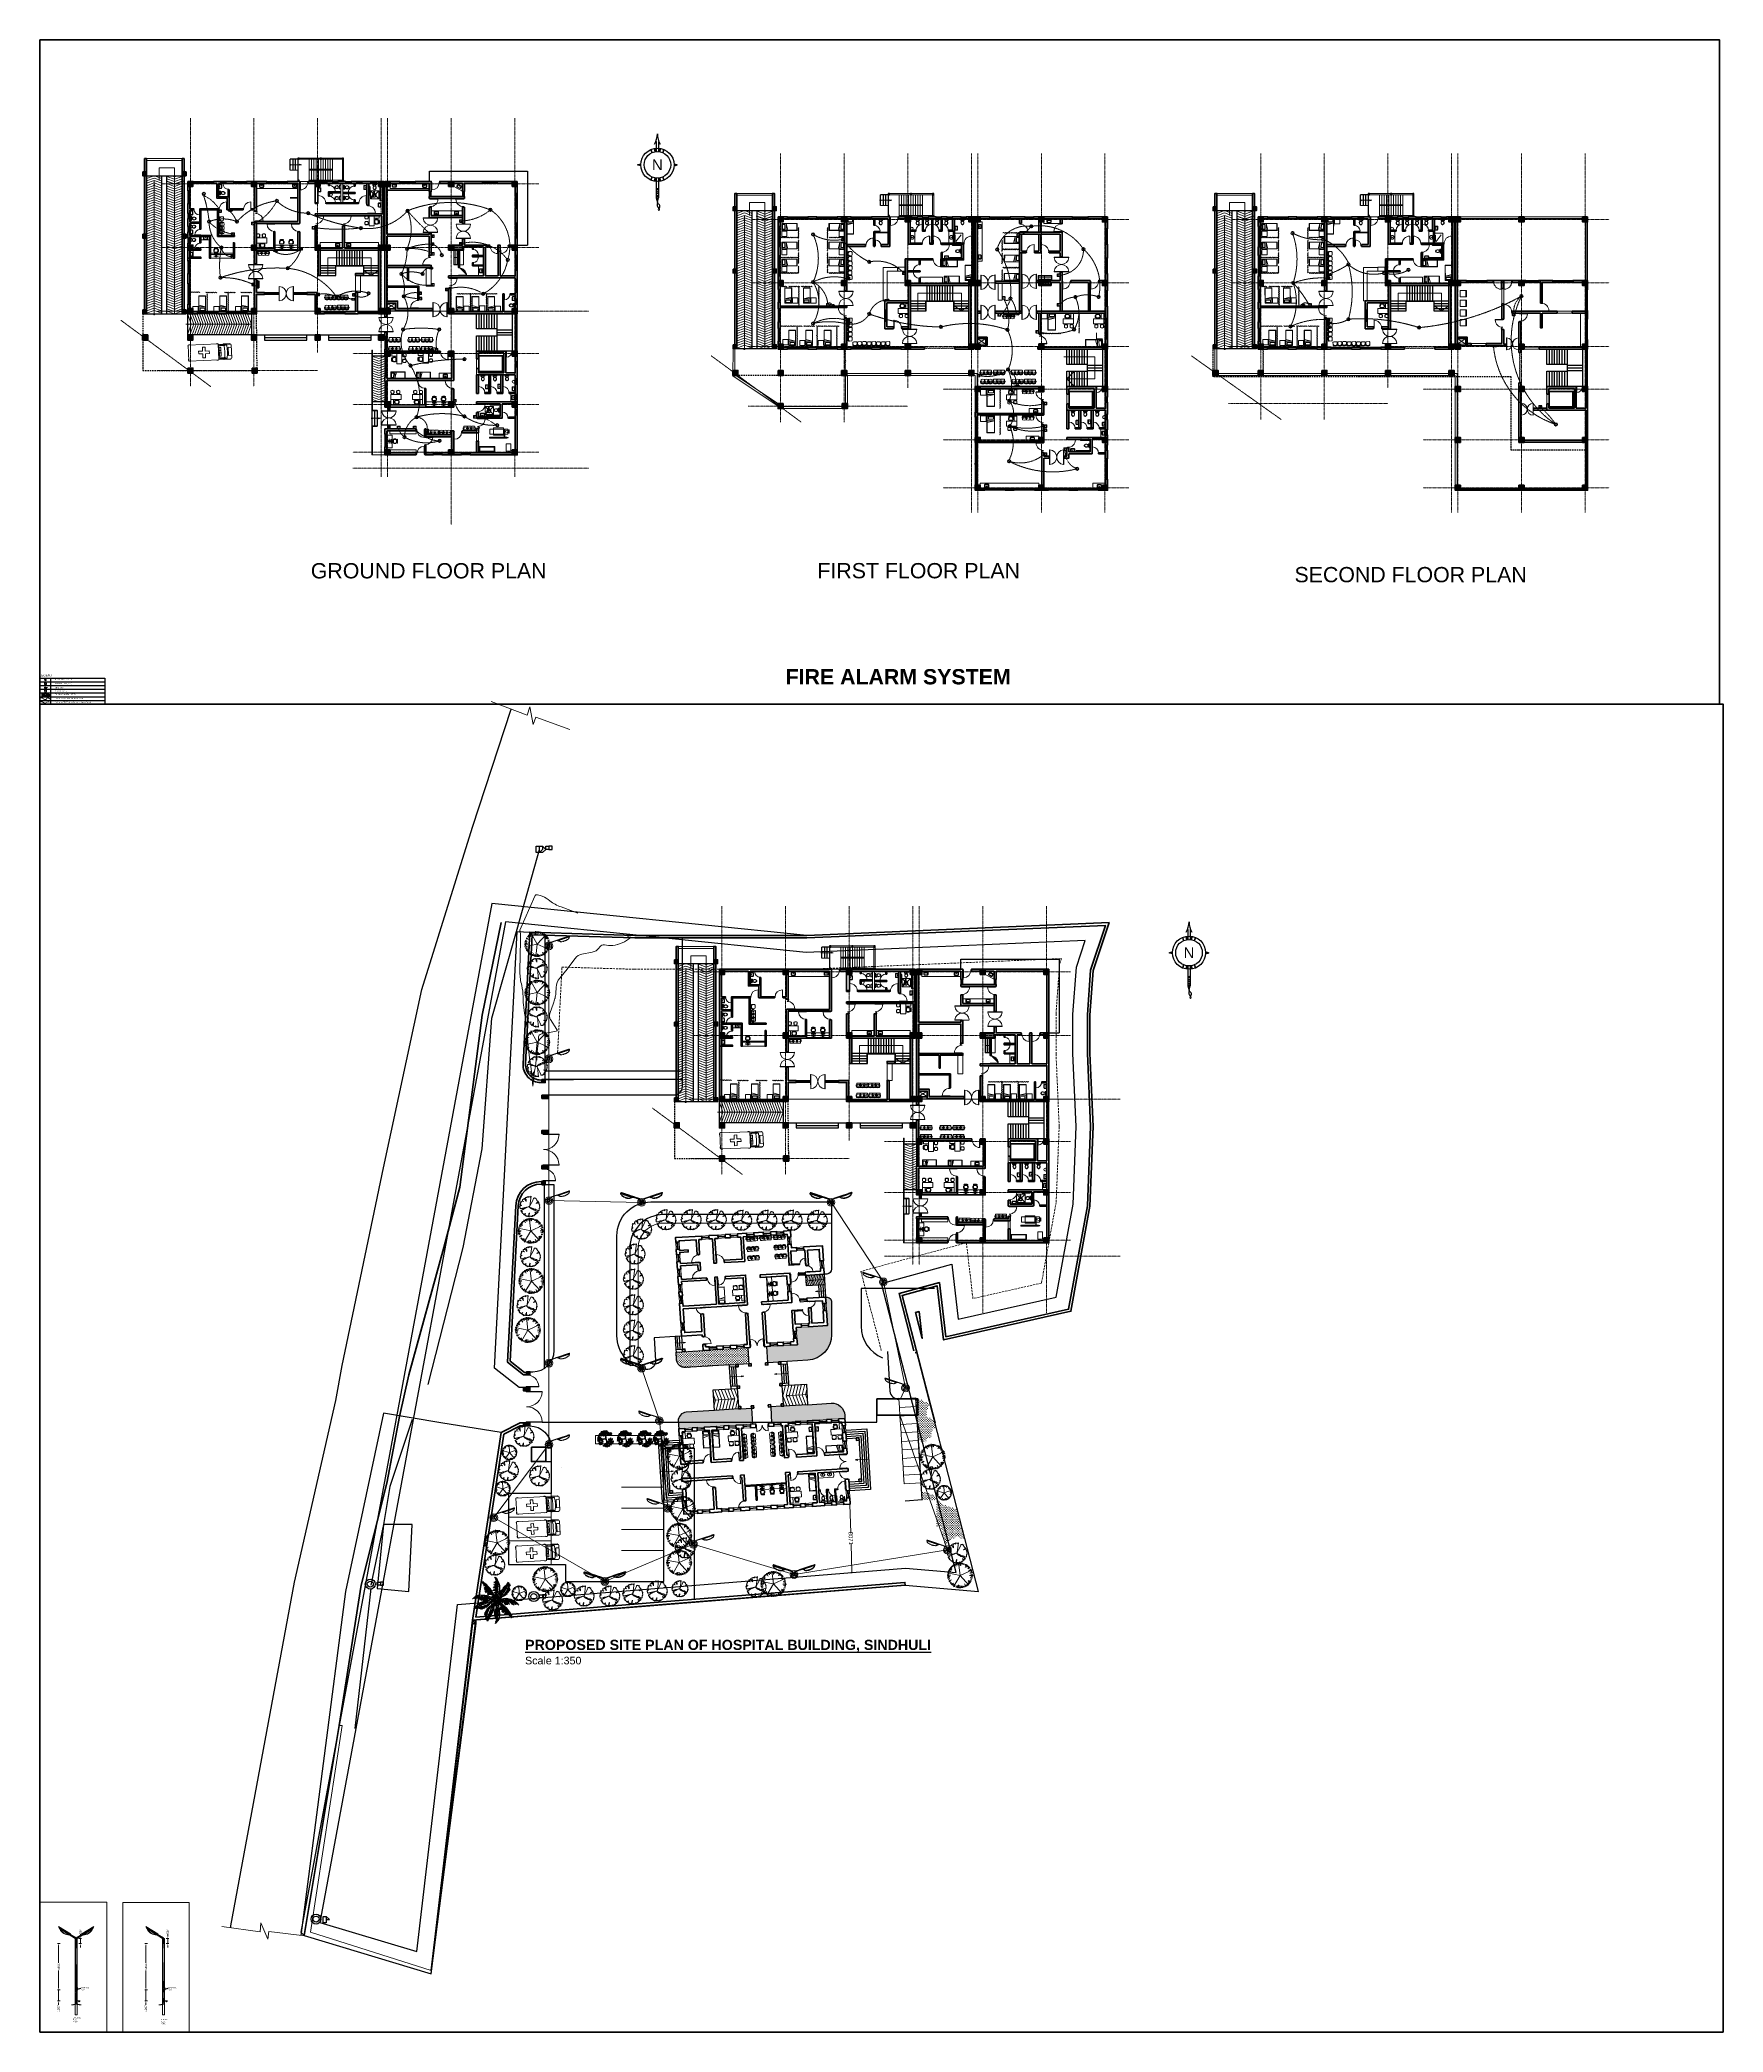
# Model space of a CAD drawing. Header units: millimetres. Extents: x 2402294 to 3337895, y 3394997 to 3969149.
# Drawn here: x 2419715 to 2618200, y 3394997 to 3629865 of the extents above; entities that cross this region are included whole.
import ezdxf
from ezdxf import colors
from ezdxf.entities.mleader import LeaderData, LeaderLine
from ezdxf.math import Vec2, Vec3

# ---------------------------------------------------------------- set-up
doc = ezdxf.new("R2010")
doc.units = ezdxf.units.MM
doc.header["$MEASUREMENT"] = 0
doc.header["$PDMODE"] = 32
doc.header["$PDSIZE"] = 0.25
for name, pattern in [('ACAD_ISO04W100', [30, 24, -3, 0, -3]), ('ACISOTGB', [9, 4, -1, 1, -1, 1, -1]), ('CENTER', [2, 1.25, -0.25, 0.25, -0.25]), ('DASHED', [0.75, 0.5, -0.25]), ('HIDDEN', [0.375, 0.25, -0.125]), ('PHANTOM', [2.5, 1.25, -0.25, 0.25, -0.25, 0.25, -0.25])]:
    doc.linetypes.add(name, pattern=pattern)
for name, color, linetype, lineweight in [('0newfurnture', 30, 'Continuous', 15), ('2D VEGETACION', 74, 'Continuous', 5), ('Black Top', 246, 'Continuous', 30), ('Boundary', 250, 'Continuous', 50), ('Canal', 142, 'Continuous', 35), ('centreline', 52, 'CENTER', 5), ('Column-0.5', 14, 'Continuous', 50), ('Contour', 4, 'Continuous', 5), ('Detector Detector Conduit', 6, 'ACAD_ISO04W100', 13), ('Dimension- 0.15', 114, 'Continuous', 15), ('Dimension-0.18', 114, 'Continuous', 18), ('Dimension-137.5', 86, 'Continuous', 13), ('door', 41, 'Continuous', 5), ('Door Opening-0.09', 253, 'Continuous', 9), ('elect text', 2, 'Continuous', 50), ('electrical poles', 10, 'Continuous', 5), ('FACP', 240, 'CENTER', 35), ('Frame-0.3', 24, 'Continuous', 30), ('furniture', 34, 'Continuous', 15), ('Furniture Hospital-0.09', 44, 'Continuous', 9), ('greenery', 82, 'Continuous', 5), ('Hatch', 9, 'Continuous', 9), ('Hatch-0.09', 55, 'Continuous', 9), ('hatch-1', 53, 'Continuous', 15), ('hidden lines', 205, 'DASHED', 5), ('Hooter Alarm', 240, 'CENTER', 35), ('landscape', 155, 'Continuous', 20), ('Manual Call Point', 240, 'CENTER', 30), ('Metal  workt-0.2', 13, 'Continuous', 20), ('Pipe Culvert', 7, 'Continuous', 35), ('planters', 107, 'Continuous', 20), ('Railing', 73, 'Continuous', 20), ('RI detector conduit', 100, 'ACISOTGB', 9), ('Sill Level', 140, 'Continuous', 20), ('Smoke Detector', 220, 'Continuous', 20), ('stairs', 6, 'Continuous', 25), ('Strret Light', 50, 'Continuous', 35), ('T-Fixture-0.09', 255, 'Continuous', 9), ('trees', 104, 'Continuous', 9), ('TXT', 7, 'Continuous', 25), ('WALL 0.2', 7, 'Continuous', 20), ('wall 0.4', 7, 'Continuous', 40), ('Wall Hatch', 107, 'Continuous', 35), ('Wall-0.5', 7, 'Continuous', 50), ('WINDOW', 152, 'Continuous', 30), ('Windows Plan', 152, 'Continuous', 35)]:
    doc.layers.add(name, color=color, linetype=linetype, lineweight=lineweight)
for name, color, linetype in [('2', 2, 'HIDDEN'), ('ANNOTATION', 7, 'Continuous'), ('CCTV conduit wire', 1, 'CENTER'), ('EP', 20, 'Continuous'), ('FANCE', 25, 'Continuous'), ('Features', 5, 'Continuous'), ('House', 1, 'Continuous'), ('Tele conduit wire', 53, 'CENTER'), ('ups wire', 3, 'Continuous'), ('WALL', 12, 'Continuous')]:
    doc.layers.add(name, color=color, linetype=linetype)
doc.styles.add('5P2', font='verdana.ttf', dxfattribs={"height": 500})
doc.styles.add('ARIAL', font='arial.ttf')
doc.styles.add('arial.', font='arial.ttf')
doc.styles.get("Standard").update_dxf_attribs({"font": 'arial.ttf'})
doc.linetypes.add('ZIGZAG', pattern='A,0.0001,-0.2,[131,ltypeshp.shx,S=0.2,R=0,X=-0.2,Y=0],-0.4,[131,ltypeshp.shx,S=0.2,R=180,X=0.2,Y=0],-0.2', length=0.8001)
doc.dimstyles.new('HMS', dxfattribs={"dimscale": 100, "dimtxt": 2.5, "dimasz": 2.5, "dimexe": 1.25, "dimexo": 0.625, "dimtad": 0, "dimdec": 0, "dimdsep": 46, "dimtxsty": 'Standard', "dimcen": 2.5, "dimclrd": 64, "dimclre": 54, "dimclrt": 230, "dimadec": 0, "dimazin": 0, "dimtfac": 1, "dimtdec": 0, "dimtmove": 0, "dimatfit": 0, "dimfxl": 1, "dimlwd": 13, "dimlwe": 13, "dimarcsym": 0})
doc.dimstyles.get("Standard").update_dxf_attribs({"dimtxt": 500, "dimasz": 100, "dimexe": 100, "dimexo": 200, "dimgap": 0.09, "dimtad": 0, "dimtoh": 1, "dimdec": 0, "dimzin": 0, "dimdsep": 46, "dimtxsty": 'Standard', "dimblk": 'DOT', "dimcen": 0, "dimclrd": 256, "dimclre": 256, "dimclrt": 256, "dimadec": 0, "dimazin": 0, "dimtfac": 1, "dimtdec": 0, "dimtofl": 0, "dimtmove": 0, "dimatfit": 3, "dimfxl": 1, "dimtolj": 1, "dimtzin": 0, "dimlwd": -1, "dimlwe": -1, "dimarcsym": 1})
pattern_1 = [(90, (361325.64, -822646.28), (-141.421356, 141.421356), [37.5, -245.342713]), (45, (361325.64, -822646.28), (-141.421356, 141.421356), [37.5, -162.5]), (135, (361325.64, -822646.28), (-141.421356, -141.421356), [37.5, -162.5])]
pattern_2 = [(90, (342674.07, 10217.67), (-141.421356, 141.421356), [37.5, -245.342713]), (45, (342674.07, 10217.67), (-141.421356, 141.421356), [37.5, -162.5]), (135, (342674.07, 10217.67), (-141.421356, -141.421356), [37.5, -162.5])]

# ---------------------------------------------------------------- blocks, each defined once
blk = doc.blocks.new('NORTH-flat-1-flat-1-flat-1-flat-1')
at = {"color": 7, "ltscale": 5}
for p, q in [((-144, 2743), (-144, 1561)), ((131, 2743), (131, 1562)), ((-2351, 0), (-1959, 131)), ((1959, 131), (2351, 0)), ((-1959, -131), (-2351, 0)), ((-144, -1561), (-144, -3004)), ((131, -1562), (131, -3004)), ((-144, -3004), (-144, -3895)), ((-136, -3908), (0, -4454)), ((0, -4454), (136, -3908)), ((131, -3004), (131, -3895))]:
    blk.add_line(p, q, dxfattribs=at)
at = {"color": 7}
for centre, major_axis, start_param, end_param in [((-2518, 3685), (0, 2518), 4.195324, 4.7016853), ((2518, 3685), (0, 2518), 1.5817256, 2.0880869), ((0, 0), (0, 1959), 4.7123829, 10.9955682), ((0, 0), (0, 1567), -1.570773, 4.7124123), ((605, -4665), (0, 641), 1.2348522, 2.4324535), ((-70, -4902), (0, 356), 3.8834781, 6.0610307), ((227, -5272), (0, 122), 0.4834765, 2.6582734), ((108, -5260), (0, 135), 3.624641, 5.6489307)]:
    blk.add_ellipse(centre, major_axis=major_axis, ratio=0.999999, start_param=start_param, end_param=end_param, dxfattribs=at)
at = {"color": 1}
for centre, start_param, end_param in [((0, -2627), 2.2700475, 4.0137911), ((0, -2754), 2.2696925, 4.0134361), ((0, -2995), 2.2693374, 4.013081), ((0, -3198), 2.2700475, 4.0137911), ((0, -3439), 2.2697111, 4.0134547), ((0, -3617), 2.2700475, 4.0137911), ((0, -3794), 2.2696925, 4.0134361)]:
    blk.add_ellipse(centre, major_axis=(0, 178), ratio=0.999999, start_param=start_param, end_param=end_param, dxfattribs=at)
at = {"color": 1, "ltscale": 5}
for points in [[(-834, 1772), (-662, 1834), (-727, 1390), (-548, 1461)], [(-441, 1905), (-143, 1949), (-352, 1523), (-143, 1541)], [(453, 1905), (155, 1949), (364, 1523), (155, 1541)], [(846, 1772), (673, 1834), (739, 1390), (560, 1461)], [(-834, -1772), (-662, -1833), (-727, -1390), (-548, -1461)], [(-441, -1905), (-143, -1949), (-352, -1523), (-143, -1541)], [(453, -1905), (155, -1949), (364, -1523), (155, -1541)], [(846, -1772), (673, -1833), (739, -1390), (560, -1461)]]:
    blk.add_solid(points, dxfattribs=at)
at = {"layer": 'Column-0.5', "ltscale": 5}
blk.add_line((2351, 0), (1959, -131), dxfattribs=at)
at = {"color": 7, "ltscale": 5, "style": 'ARIAL'}
blk.add_text('N', height=1250, rotation=0.00022, dxfattribs=at).set_placement((-631, -625))
blk = doc.blocks.new("door 3'3")
at = {"layer": 'door'}
for p, q in [((82769.4, -31237.4), (82769.4, -31203.4)), ((82769.8, -31203.4), (82769.4, -31203.4)), ((82769.8, -31237.4), (82769.8, -31203.4))]:
    blk.add_line(p, q, dxfattribs=at)
at = {"layer": 'door', "ltscale": 80}
for points in [[(82769.8, -31239.8), (82767.4, -31239.8), (82767.4, -31239.4), (82766.9, -31239.4), (82766.9, -31236.4), (82767.4, -31236.4), (82767.4, -31235.9), (82769.4, -31235.9), (82769.4, -31237.4), (82769.8, -31237.4)], [(82802.9, -31239.8), (82805.4, -31239.8), (82805.4, -31239.4), (82805.9, -31239.4), (82805.9, -31236.4), (82805.4, -31236.4), (82805.4, -31235.9), (82803.4, -31235.9), (82803.4, -31237.4), (82802.9, -31237.4)]]:
    blk.add_lwpolyline(points, close=True, dxfattribs=at)
blk.add_arc((82769.4, -31237.4), 34, 0, 89.20471, dxfattribs=at)
at = {"layer": 'Hatch'}
for centre, radius, start, end in [((82767.7, -31239.9), 2.68, 36.75824, 107.53286), ((82767.3, -31240.3), 1.96, 14.76809, 101.35249), ((82757.2, -31236.2), 10.6, 342.68423, 1.60142), ((82764.4, -31235.9), 4.57, 311.03249, 0.21009), ((82768.1, -31239.1), 3.04, 64.81981, 103.53483), ((82767.3, -31236.1), 3.25, 271.0473, 321.53187), ((82805.1, -31239.9), 2.68, 72.46714, 143.24176), ((82805.5, -31236.1), 3.25, 218.46813, 268.9527), ((82804.7, -31239.1), 3.04, 76.46517, 115.18019), ((82805.5, -31240.3), 1.96, 78.64751, 165.23191), ((82808.4, -31235.9), 4.57, 179.78991, 228.96751), ((82815.6, -31236.2), 10.6, 178.39858, 197.31577)]:
    blk.add_arc(centre, radius, start, end, dxfattribs=at)
blk = doc.blocks.new('A$C01AF3ADE')
at = {"layer": 'Furniture Hospital-0.09'}
for p, q in [((0, 935), (0, 855)), ((15, 935), (0, 935)), ((15, 920), (0, 920)), ((0, 870), (15, 870)), ((0, 855), (15, 855)), ((0, 135), (15, 135)), ((0, 55), (0, 135)), ((0, 120), (15, 120)), ((15, 70), (0, 70)), ((15, 55), (0, 55)), ((15, 975), (1815, 975)), ((15, 15), (15, 975)), ((1815, 15), (15, 15)), ((135, 990), (55, 990)), ((55, 990), (55, 975)), ((55, 0), (55, 15)), ((135, 0), (55, 0)), ((70, 990), (70, 975)), ((70, 0), (70, 15)), ((120, 975), (120, 990)), ((120, 15), (120, 0)), ((135, 975), (135, 990)), ((135, 15), (135, 0)), ((625, 575), (865, 575)), ((625, 415), (625, 575)), ((865, 415), (625, 415)), ((865, 815), (1025, 815)), ((865, 575), (865, 815)), ((865, 175), (865, 415)), ((1025, 175), (865, 175)), ((1025, 815), (1025, 575)), ((1025, 575), (1265, 575)), ((1025, 415), (1025, 175)), ((1265, 415), (1025, 415)), ((1265, 575), (1265, 415)), ((1695, 975), (1695, 990)), ((1695, 990), (1775, 990)), ((1695, 15), (1695, 0)), ((1695, 0), (1775, 0)), ((1710, 975), (1710, 990)), ((1710, 15), (1710, 0)), ((1760, 990), (1760, 975)), ((1760, 0), (1760, 15)), ((1775, 990), (1775, 975)), ((1775, 0), (1775, 15)), ((1815, 975), (1815, 15)), ((1815, 935), (1830, 935)), ((1815, 920), (1830, 920)), ((1830, 870), (1815, 870)), ((1830, 855), (1815, 855)), ((1830, 135), (1815, 135)), ((1830, 120), (1815, 120)), ((1815, 70), (1830, 70)), ((1815, 55), (1830, 55)), ((1830, 935), (1830, 855)), ((1830, 55), (1830, 135)), ((1835, 945), (2536, 936)), ((1835, 45), (1835, 945)), ((1835, 725), (1865, 725)), ((1835, 265), (1865, 265)), ((1835, 45), (2536, 54)), ((1865, 751), (1875, 761)), ((1865, 750), (1865, 240)), ((1955, 565), (1865, 565)), ((1955, 425), (1865, 425)), ((1865, 240), (1875, 230)), ((1875, 761), (1890, 766)), ((1875, 230), (1890, 225)), ((1885, 855), (1905, 905)), ((2145, 855), (1885, 855)), ((1885, 135), (1905, 85)), ((2145, 135), (1885, 135)), ((1890, 766), (1930, 766)), ((1890, 225), (1930, 225)), ((1905, 905), (2265, 905)), ((1905, 85), (2265, 85)), ((1945, 761), (1930, 766)), ((1945, 230), (1930, 225)), ((1955, 751), (1945, 761)), ((1955, 240), (1945, 230)), ((1955, 750), (1955, 240)), ((2115, 945), (2135, 965)), ((2115, 45), (2135, 25)), ((2135, 965), (2505, 965)), ((2135, 25), (2505, 25)), ((2265, 905), (2145, 855)), ((2265, 85), (2145, 135)), ((2175, 845), (2288, 893)), ((2175, 145), (2288, 97)), ((2285, 895), (2301, 885)), ((2285, 95), (2301, 105)), ((2405, 745), (2595, 725)), ((2405, 745), (2405, 245)), ((2405, 245), (2595, 265)), ((2505, 965), (2534, 936)), ((2505, 25), (2534, 54)), ((2595, 876), (2595, 114))]:
    blk.add_line(p, q, dxfattribs=at)
for centre, radius, start, end in [((-878, 495), 3072, 353.45902, 6.54098), ((2269, 834), 60, 10.7953, 57.52881), ((2269, 156), 60, 302.47119, 349.2047), ((103, 495), 2252, 351.04413, 8.95587), ((2535, 876), 60, 0, 89.24615), ((2535, 114), 60, 270.75385, 0)]:
    blk.add_arc(centre, radius, start, end, dxfattribs=at)
blk = doc.blocks.new('xray')
at = {"layer": 'Furniture Hospital-0.09'}
for p, q in [((3462.8, 4300.7), (3462.8, 4316.1)), ((3479.2, 4311.9), (3462.8, 4316.1)), ((3479.2, 4307.4), (3462.8, 4300.7)), ((3484.5, 4320.4), (3484.5, 4281.6))]:
    blk.add_line(p, q, dxfattribs=at)
for points in [[(3535.4, 4291.3), (3488.5, 4291.3), (3488.5, 4325.8), (3535.4, 4325.8)], [(3474.6, 4215.2), (3474.6, 4250), (3452.7, 4250), (3452.7, 4215.2)], [(3462.8, 4300.7), (3460.8, 4300.7), (3460.8, 4316.6), (3462.8, 4316.6)], [(3472.2, 4278.4), (3465.9, 4278.4), (3465.9, 4280.5), (3472.2, 4280.5)], [(3551.8, 4296.4), (3467.7, 4296.4), (3467.7, 4320.4), (3551.8, 4320.4)], [(3554.6, 4277), (3472.2, 4277), (3472.2, 4281.6), (3554.6, 4281.6)], [(3484.5, 4281.6), (3482.3, 4281.6), (3482.3, 4320.4), (3484.5, 4320.4)]]:
    blk.add_lwpolyline(points, close=True, dxfattribs=at)
for points in [[(3482.3, 4307.4), (3479.2, 4307.4), (3479.2, 4311.9), (3482.3, 4311.9)], [(3484.5, 4311.9), (3488.5, 4311.9), (3488.5, 4307.4), (3484.5, 4307.4)]]:
    blk.add_lwpolyline(points, dxfattribs=at)
at = {"layer": 'Furniture Hospital-0.09', "lineweight": 5}
for points in [[(3601.2, 4213.3), (3529.1, 4213.3), (3529.1, 4237.3), (3601.2, 4237.3)], [(3599.2, 4215.3), (3531.1, 4215.3), (3531.1, 4235.3), (3599.2, 4235.3)]]:
    blk.add_lwpolyline(points, close=True, dxfattribs=at)
blk = doc.blocks.new('BED')
at = {"layer": 'Furniture Hospital-0.09'}
for p, q in [((-2.12, 0.47), (-2.12, -0.48)), ((-2.12, -0.48), (-2.12, 0.47)), ((-0.01, 0.47), (-2.12, 0.47)), ((-2.07, 0.47), (-2.07, -0.48)), ((-0.06, 0.46), (-2.07, 0.46)), ((-0.85, -0.46), (-0.61, 0.47)), ((-0.61, 0.47), (-0.61, -0.46)), ((-0.42, 0.34), (-0.43, -0.3)), ((-0.42, 0.34), (-0.12, 0.34)), ((-0.12, -0.3), (-0.12, 0.34)), ((-0.06, -0.48), (-0.06, 0.47)), ((-0.01, -0.48), (-0.01, 0.47)), ((-2.12, -0.48), (-0.01, -0.48)), ((-2.07, -0.46), (-0.06, -0.46)), ((-0.43, -0.3), (-0.12, -0.3))]:
    blk.add_line(p, q, dxfattribs=at)
blk = doc.blocks.new('MAIN DOOR')
at = {"layer": 'door', "ltscale": 1000}
for points in [[(2313.5, 188.5), (2347.4, 188.5), (2347.4, 187.3), (2313.5, 187.3)], [(2381.3, 188.5), (2348.9, 188.5), (2348.9, 187.3), (2381.3, 187.3)]]:
    blk.add_lwpolyline(points, close=True, dxfattribs=at)
for points in [[(2346.1, 190.6), (2346.1, 188.5)], [(2348.9, 188.1), (2347.4, 188.1), (2347.4, 188.5), (2346.1, 188.5), (2346.1, 190.6), (2350.2, 190.6)], [(2347.4, 188.1), (2348.9, 188.1), (2348.9, 188.5), (2350.2, 188.5), (2350.2, 190.6), (2346.1, 190.6)], [(2350.2, 190.6), (2350.2, 188.5)], [(2313.4, 120.7), (2347.3, 120.7), (2347.3, 121.9), (2313.4, 121.9), (2313.4, 120.7)], [(2348.8, 121.1), (2347.3, 121.1), (2347.3, 120.7), (2346, 120.7), (2346, 118.6), (2350.1, 118.6)], [(2347.3, 121.1), (2348.8, 121.1), (2348.8, 120.7), (2350.1, 120.7), (2350.1, 118.6), (2346, 118.6)], [(2346, 118.6), (2346, 120.7)], [(2381.3, 120.7), (2348.8, 120.7), (2348.8, 121.9), (2381.3, 121.9), (2381.3, 120.7)], [(2350.1, 118.6), (2350.1, 120.7)]]:
    blk.add_lwpolyline(points, dxfattribs=at)
at = {"layer": 'Door Opening-0.09', "ltscale": 1000}
for centre, start, end in [((2347.3, 120.7), 2.11669, 177.88264), ((2347.4, 188.5), 182.11678, 357.88255)]:
    blk.add_arc(centre, 33.9, start, end, dxfattribs=at)
at = {"layer": 'WINDOW', "ltscale": 5}
blk.add_line((2350.1, 190.6), (2350.1, 190.6), dxfattribs=at)
blk = doc.blocks.new('desk')
at = {"layer": 'Furniture Hospital-0.09', "lineweight": 0}
for p, q in [((82778.1, -33213.8), (82775.8, -33214)), ((82775.8, -33214.2), (82775.9, -33214.2)), ((82775.8, -33214.3), (82775.9, -33214.3)), ((82775.8, -33216.6), (82775.9, -33216.6)), ((82775.8, -33216.6), (82775.9, -33216.6)), ((82778.1, -33217.1), (82775.8, -33216.9)), ((82775.9, -33212.3), (82778.8, -33212.3)), ((82775.9, -33218.6), (82778.8, -33218.6)), ((82777.7, -33214.4), (82778.6, -33214.4)), ((82777.7, -33214.5), (82777.7, -33214.4)), ((82777.7, -33214.5), (82778.8, -33214.5)), ((82777.7, -33216.4), (82778.6, -33216.4)), ((82777.7, -33216.4), (82778.8, -33216.4)), ((82777.7, -33216.4), (82777.7, -33216.4)), ((82777.8, -33216.4), (82777.8, -33214.5)), ((82779.1, -33204.5), (82778.8, -33204.7)), ((82778.8, -33226.1), (82778.8, -33204.7)), ((82778.8, -33226.1), (82779.1, -33226.3)), ((82779.6, -33212.3), (82781, -33212.3)), ((82779.6, -33218.6), (82781, -33218.6))]:
    blk.add_line(p, q, dxfattribs=at)
at = {"layer": 'Furniture Hospital-0.09', "lineweight": 0, "ltscale": 100}
for p, q in [((82786.2, -33223.5), (82786.2, -33206.1)), ((82786.2, -33206.1), (82791.3, -33206.1)), ((82791.3, -33223.5), (82786.2, -33223.5)), ((82786.5, -33207.8), (82787.1, -33207.8)), ((82786.5, -33217.1), (82786.5, -33207.8)), ((82787.1, -33217.1), (82786.5, -33217.1)), ((82786.5, -33219.9), (82786.5, -33217.6)), ((82786.5, -33217.6), (82787.1, -33217.6)), ((82787.1, -33219.9), (82786.5, -33219.9)), ((82786.6, -33207), (82786.6, -33206.4)), ((82786.6, -33206.4), (82787.1, -33206.4)), ((82787.1, -33207), (82786.6, -33207)), ((82787.1, -33206.4), (82787.1, -33207)), ((82787.1, -33207.8), (82787.1, -33217.1)), ((82787.1, -33217.6), (82787.1, -33219.9)), ((82787.4, -33217.1), (82787.4, -33206.3)), ((82787.4, -33206.3), (82791.1, -33206.3)), ((82791.1, -33217.1), (82787.4, -33217.1)), ((82787.5, -33220), (82787.5, -33217.5)), ((82787.5, -33217.5), (82788.6, -33217.5)), ((82788.6, -33220), (82787.5, -33220)), ((82787.5, -33223.2), (82787.5, -33220.3)), ((82787.5, -33220.3), (82791.1, -33220.3)), ((82791.1, -33223.2), (82787.5, -33223.2)), ((82788.6, -33217.5), (82788.6, -33220)), ((82790, -33219.2), (82790, -33218.4)), ((82790, -33218.4), (82790.5, -33218.4)), ((82790.5, -33219.2), (82790, -33219.2)), ((82790.5, -33217.6), (82791, -33217.6)), ((82790.5, -33218.4), (82790.5, -33217.6)), ((82790.5, -33220.1), (82790.5, -33219.2)), ((82791, -33220.1), (82790.5, -33220.1)), ((82791, -33217.6), (82791, -33220.1)), ((82791.1, -33206.3), (82791.1, -33217.1)), ((82791.1, -33220.3), (82791.1, -33223.2)), ((82791.3, -33206.1), (82791.3, -33223.5))]:
    blk.add_line(p, q, dxfattribs=at)
at = {"layer": 'Furniture Hospital-0.09', "ltscale": 6}
for p, q in [((82800.5, -33205), (82808.5, -33205)), ((82800.5, -33206.6), (82808.5, -33206.6)), ((82800.5, -33224.7), (82808.5, -33224.7)), ((82800.5, -33226.3), (82808.5, -33226.3)), ((82813.9, -33214), (82815.9, -33214)), ((82813.9, -33217.3), (82815.9, -33217.3))]:
    blk.add_line(p, q, dxfattribs=at)
at = {"layer": 'Furniture Hospital-0.09', "lineweight": 0}
for points in [[(82775.2, -33217.9), (82775.2, -33213)], [(82775.8, -33216.9), (82775.8, -33214)], [(82775.9, -33216.6), (82775.9, -33214.2)], [(82775.9, -33216.6), (82775.9, -33214.3)], [(82779.6, -33226.3), (82779.6, -33204.5), (82779.1, -33204.5), (82779.1, -33226.3), (82779.6, -33226.3)], [(82781.7, -33217.9), (82781.7, -33213)]]:
    blk.add_lwpolyline(points, dxfattribs=at)
for points in [[(82778.1, -33213.8, -0.263666), (82778.5, -33214), (82778.6, -33214.1), (82778.6, -33214.4)], [(82778.1, -33217.1, 0.263666), (82778.5, -33216.9), (82778.6, -33216.8), (82778.6, -33216.4)]]:
    blk.add_lwpolyline(points, format="xyb", dxfattribs=at)
at = {"layer": 'Furniture Hospital-0.09', "ltscale": 6}
for points in [[(82797.1, -33215.6), (82797.1, -33210.6, -0.414214), (82800.5, -33207.2), (82810.6, -33207.2, -0.418376), (82813.9, -33210.6), (82813.9, -33215.6)], [(82797.1, -33215.6), (82797.1, -33220.7, 0.414214), (82800.5, -33224.1), (82810.6, -33224.1, 0.418376), (82813.9, -33220.7), (82813.9, -33215.6)], [(82798.2, -33215.6), (82798.2, -33211.3, -0.28028), (82801.6, -33207.2), (82809.5, -33208, -0.418376), (82812.8, -33211.3), (82812.8, -33215.6)], [(82798.2, -33215.6), (82798.2, -33219.9, 0.28028), (82801.6, -33224.1), (82809.5, -33223.3, 0.418376), (82812.8, -33219.9), (82812.8, -33215.6)], [(82816.3, -33208.6, -0.214578), (82815.9, -33212.2), (82815.9, -33215.6)], [(82816.3, -33222.7, 0.214578), (82815.9, -33219.1), (82815.9, -33215.6)], [(82816.6, -33207.1, -0.207066), (82818.1, -33212.2), (82818.1, -33215.6)], [(82816.6, -33224.2, 0.207066), (82818.1, -33219.1), (82818.1, -33215.6)]]:
    blk.add_lwpolyline(points, format="xyb", dxfattribs=at)
at = {"layer": 'Furniture Hospital-0.09', "lineweight": 0}
for centre, radius in [((82775.4, -33213.8), 0.0699), ((82775.4, -33214.4), 0.0699), ((82775.4, -33215), 0.0699), ((82775.4, -33215.6), 0.0699), ((82775.4, -33216.2), 0.0699), ((82775.4, -33216.7), 0.0699), ((82775.4, -33217.3), 0.0699), ((82775.4, -33217.9), 0.0699), ((82779.3, -33214), 0.0463), ((82779.3, -33216.9), 0.0463)]:
    blk.add_circle(centre, radius, dxfattribs=at)
for centre, start, end in [((82775.9, -33213), 90, 180), ((82775.9, -33217.9), 180, 270), ((82781, -33213), 0, 90), ((82781, -33217.9), 270, 0)]:
    blk.add_arc(centre, 0.695, start, end, dxfattribs=at)
at = {"layer": 'Furniture Hospital-0.09', "ltscale": 6}
for centre, radius, start, end in [((82800.7, -33205.8), 0.824, 100.57806, 259.64196), ((82800.7, -33225.5), 0.824, 100.35804, 259.42194), ((82808.5, -33205.8), 0.812, 270, 90), ((82808.5, -33225.5), 0.812, 270, 90), ((82816.2, -33207.8), 0.823, 59.8228, 277.53485), ((82816.2, -33223.5), 0.823, 82.46515, 300.1772)]:
    blk.add_arc(centre, radius, start, end, dxfattribs=at)
blk = doc.blocks.new('BANCAS')
at = {"layer": 'Furniture Hospital-0.09'}
for p, q in [((-0.24, -0.25), (-0.31, -0.25)), ((-0.31, -0.35), (-0.31, -0.25)), ((-0.24, -0.35), (-0.31, -0.35)), ((-0.29, -0.41), (-0.3, -0.35)), ((-0.26, -0.41), (-0.25, -0.35)), ((0.31, -0.25), (0.24, -0.25)), ((0.31, -0.35), (0.24, -0.35)), ((0.26, -0.41), (0.25, -0.35)), ((0.29, -0.41), (0.3, -0.35)), ((0.31, -0.35), (0.31, -0.25))]:
    blk.add_line(p, q, dxfattribs=at)
blk.add_lwpolyline([(0.23, -0.05, 0.346546), (0.2, -0.02, 0.095695), (-0.2, -0.02, 0.346546), (-0.23, -0.05), (-0.24, -0.42, 0.318973), (-0.23, -0.45, 0.193005), (0.23, -0.45, 0.318973), (0.24, -0.42)], format="xyb", close=True, dxfattribs=at)
blk.add_lwpolyline([(-0.24, -0.52), (-0.24, -0.49, -0.522832), (-0.22, -0.47, 0.18), (0.22, -0.47, -0.522832), (0.25, -0.49), (0.25, -0.55, -0.306573), (0.23, -0.57, -0.192782), (-0.23, -0.57, -0.306573), (-0.24, -0.55), (-0.24, -0.5)], format="xyb", dxfattribs=at)
for centre, radius in [((-0.27, -0.42), 0.025), ((-0.09, -0.22), 0.015), ((-0.09, -0.32), 0.015), ((0.09, -0.22), 0.015), ((0.09, -0.32), 0.015), ((0.28, -0.42), 0.025)]:
    blk.add_circle(centre, radius, dxfattribs=at)
blk = doc.blocks.new('A$C72AE6952')
at = {"ltscale": 20, "xscale": 800, "yscale": 800, "zscale": 800, "row_count": 1, "column_count": 3, "row_spacing": 0, "column_spacing": 440.0000000000001}
blk.add_blockref('BANCAS', (-440, 0), dxfattribs=at)
blk = doc.blocks.new("door 5'")
at = {"layer": 'door', "ltscale": 1000}
for points in [[(2177525, 4317078), (2177525, 4317062), (2177516, 4317062), (2177516, 4317020), (2177473, 4317020), (2177474, 4317105)], [(2177525, 4317062), (2177525, 4317105), (2177474, 4317105), (2177473, 4317020)], [(2177473, 4317020), (2177516, 4317020)], [(2177474, 4317105), (2177516, 4317105)], [(2178697, 4316120), (2178697, 4317060), (2178671, 4317060), (2178671, 4316120), (2178697, 4316120)], [(2178689, 4317076), (2178689, 4317060), (2178697, 4317060), (2178697, 4317018), (2178740, 4317018), (2178740, 4317104)], [(2178689, 4317060), (2178689, 4317104), (2178740, 4317104), (2178740, 4317018)], [(2178740, 4317018), (2178697, 4317018)]]:
    blk.add_lwpolyline(points, dxfattribs=at)
blk.add_lwpolyline([(2177516, 4316839), (2177516, 4317062), (2177543, 4317062), (2177543, 4316839)], close=True, dxfattribs=at)
at = {"layer": 'Door Opening-0.09', "ltscale": 1000}
for centre, radius, start, end in [((2177516, 4317062), 224, 276.6944, 2.34403), ((2178697, 4317076), 957, 180.34163, 268.42442)]:
    blk.add_arc(centre, radius, start, end, dxfattribs=at)
at = {"layer": 'WINDOW', "ltscale": 5}
blk.add_line((2177474, 4317104), (2177474, 4317104), dxfattribs=at)
blk = doc.blocks.new('scrub sink')
at = {"layer": 'Furniture Hospital-0.09'}
for p, q in [((0, -611), (0, 0)), ((0, 0), (1900, 0)), ((0, -611), (0, 0)), ((1900, -611), (1900, 0)), ((1900, 0), (1900, -611)), ((0, -110), (1900, -110)), ((1900, -611), (0, -611)), ((50, -536), (50, -110)), ((50, -320), (1850, -320)), ((1850, -536), (50, -536)), ((950, -536), (950, -110)), ((1850, -536), (1850, -110)), ((1850, -536), (1850, -110))]:
    blk.add_line(p, q, dxfattribs=at)
for points in [[(452, 0), (527, 0), (527, -5), (452, -5)], [(464, -5), (514, -5), (514, -30), (464, -30)], [(1376, 0), (1451, 0), (1451, -5), (1376, -5)], [(1389, -5), (1439, -5), (1439, -30), (1389, -30)]]:
    blk.add_lwpolyline(points, close=True, dxfattribs=at)
for points in [[(473, -30), (477, -158, 0.199366), (502, -158), (506, -30)], [(1397, -30), (1401, -158, 0.199366), (1426, -158), (1430, -30)]]:
    blk.add_lwpolyline(points, format="xyb", dxfattribs=at)
for centre, radius, start, end in [((489, -153), 20, 130.94809, 49.05191), ((489, -153), 15, 149.1321, 30.8679), ((1414, -153), 20, 130.94809, 49.05191), ((1414, -153), 15, 149.1321, 30.8679)]:
    blk.add_arc(centre, radius, start, end, dxfattribs=at)
blk = doc.blocks.new('d1')
at = {"layer": 'door'}
for p, q in [((2442.7, 10746.2), (2408.3, 10746.2)), ((2408.3, 10746.2), (2408.3, 10745.7)), ((2442.7, 10745.7), (2408.3, 10745.7))]:
    blk.add_line(p, q, dxfattribs=at)
at = {"layer": 'door', "ltscale": 80}
for points in [[(2445, 10779.7), (2445, 10782), (2444.6, 10782), (2444.6, 10782.4), (2441.8, 10782.4), (2441.8, 10782), (2441.4, 10782), (2441.4, 10780.1), (2442.7, 10780.1), (2442.7, 10779.7)], [(2445, 10746.2), (2445, 10743.9), (2444.6, 10743.9), (2444.6, 10743.4), (2441.8, 10743.4), (2441.8, 10743.9), (2441.4, 10743.9), (2441.4, 10745.7), (2442.7, 10745.7), (2442.7, 10746.2)]]:
    blk.add_lwpolyline(points, close=True, dxfattribs=at)
at = {"layer": 'Door Opening-0.09', "ltscale": 80}
blk.add_arc((2442.7, 10745.7), 34.4, 90, 179.27403, dxfattribs=at)
at = {"layer": 'hidden lines'}
for centre, radius, start, end in [((2441.6, 10791.4), 9.82, 268.39858, 287.31577), ((2441.4, 10784.8), 4.22, 269.78991, 318.96751), ((2441.4, 10741.1), 4.22, 41.03249, 90.21009), ((2441.6, 10734.5), 9.82, 72.68423, 91.60142), ((2444.3, 10781.3), 2.81, 166.46517, 205.18019), ((2444.3, 10744.5), 2.81, 154.81981, 193.53483), ((2445, 10781.7), 2.48, 162.46714, 233.24176), ((2445, 10744.2), 2.48, 126.75824, 197.53286), ((2441.6, 10782), 3, 308.46813, 358.9527), ((2441.6, 10743.8), 3, 1.0473, 51.53187), ((2445.5, 10782.1), 1.81, 168.64751, 255.23191), ((2445.5, 10743.8), 1.81, 104.76809, 191.35249)]:
    blk.add_arc(centre, radius, start, end, dxfattribs=at)
blk = doc.blocks.new('Toilet - top')
at = {"layer": 'Furniture Hospital-0.09'}
for p, q in [((-10, -8), (-8, -8)), ((-10, -10), (-10, -8)), ((-7, -10), (-10, -10)), ((-8, -8), (-8, -8)), ((-7, -8), (-7, -10)), ((-4, -8), (-6, -14)), ((4, -14), (-4, -14)), ((4, -8), (6, -14)), ((10, -6), (10, -2))]:
    blk.add_line(p, q, dxfattribs=at)
blk.add_lwpolyline([(10, -8), (10, 0), (-10, 0), (-10, -8)], close=True, dxfattribs=at)
for points in [[(-10, -2), (-10, -6)], [(8, -1), (-8, -1)], [(-8, -7), (8, -7)]]:
    blk.add_lwpolyline(points, dxfattribs=at)
for centre, radius, start, end in [((-9, -2), 0.884, 81.8699, 188.1301), ((-9, -6), 0.884, 171.8699, 278.1301), ((4, -22), 12.2, 141.4691, 247.9714), ((4, -22), 11.3, 136.3677, 238.9468), ((0, -28), 4, 245.7318, 294.2682), ((0, -29), 4, 254.8605, 285.1395), ((-4, -22), 12.2, 292.0284, 38.5307), ((-4, -22), 11.3, 301.053, 43.6321), ((9, -2), 0.884, 351.8699, 98.1301), ((9, -6), 0.884, 261.8699, 8.1301)]:
    blk.add_arc(centre, radius, start, end, dxfattribs=at)
blk = doc.blocks.new('TAP')
at = {"layer": 'Furniture Hospital-0.09', "linetype": 'Continuous'}
for p, q in [((0, 38), (0, -38)), ((5, 38), (0, 38)), ((5, 38), (5, -38)), ((30, 25), (5, 25)), ((30, 0), (5, 0)), ((30, 25), (30, -25)), ((56, 16), (30, 16)), ((51, 7), (48, 8)), ((59, 19), (57, 22)), ((73, 24), (73, 27)), ((88, 20), (89, 22)), ((97, 15), (125, 12)), ((97, 8), (100, 9)), ((5, -38), (0, -38)), ((30, -25), (5, -25)), ((56, -16), (30, -16)), ((51, -8), (48, -9)), ((60, -20), (58, -22)), ((74, -24), (74, -27)), ((88, -19), (90, -22)), ((97, -7), (100, -8)), ((97, -15), (125, -12))]:
    blk.add_line(p, q, dxfattribs=at)
for radius in [21.2, 19.7]:
    blk.add_circle((74, 0), radius, dxfattribs=at)
for centre, radius, start, end in [((74, 0), 27.2, 163.05119, 199.05119), ((74, 0), 24.2, 127.05119, 163.05119), ((74, 0), 27.2, 91.05119, 127.05119), ((74, 0), 24.2, 55.05119, 91.05119), ((74, 0), 27.2, 19.05119, 55.05119), ((74, 0), 24.2, 343.05119, 19.05119), ((95, 0), 32.6, 337.45001, 22.54999), ((74, 0), 24.2, 199.05119, 235.05119), ((74, 0), 27.2, 235.05119, 271.05119), ((74, 0), 24.2, 271.05119, 307.05119), ((74, 0), 27.2, 307.05119, 343.05119)]:
    blk.add_arc(centre, radius, start, end, dxfattribs=at)
blk = doc.blocks.new('A$C2C054FB4')
at = {"layer": 'Furniture Hospital-0.09'}
for p, q in [((-375, -169), (-375, 181)), ((-325, -169), (-325, 181)), ((-300, 256), (0, 256)), ((-300, 206), (-75, 206)), ((-75, 206), (-75, 30)), ((0, 256), (0, -244)), ((-75, -194), (-300, -194)), ((0, -244), (-300, -244)), ((-75, -18), (-75, -194))]:
    blk.add_line(p, q, dxfattribs=at)
at = {"layer": 'Furniture Hospital-0.09', "ltscale": 30}
blk.add_circle((-115, 6), 26, dxfattribs=at)
at = {"layer": 'Furniture Hospital-0.09'}
for centre, radius, start, end in [((-300, 181), 75, 90, 180), ((-300, 181), 25, 90, 180), ((-300, -169), 75, 180, 270), ((-300, -169), 25, 180, 270)]:
    blk.add_arc(centre, radius, start, end, dxfattribs=at)
at = {"layer": 'Furniture Hospital-0.09', "rotation": 180}
blk.add_blockref('TAP', (0, 6), dxfattribs=at)
blk = doc.blocks.new('sems')
at = {"layer": 'Dimension- 0.15', "ltscale": 5}
h = blk.add_hatch(dxfattribs=at)
h.set_pattern_fill('ANSI31', color=256, scale=25.555556)
h.set_pattern_definition([(45, (55035.0093, 4945698.8337), (-2.258813329, 2.258813329), [])])
h.paths.add_polyline_path([(2173550, 4150430), (2173550, 4150489), (2173491, 4150489, 0.4142136)])
h.paths.add_polyline_path([(2173550, 4150430, 0.4142136), (2173609, 4150489), (2173550, 4150489)])
h.paths.add_polyline_path([(2173550, 4150489), (2173609, 4150489, 0.4142136), (2173550, 4150548)])
h.paths.add_polyline_path([(2173491, 4150489), (2173550, 4150489), (2173550, 4150548, 0.4142136)])
for p, q in [((2174664, 4150546), (2174664, 4150431)), ((2174894, 4150489), (2174664, 4150546)), ((2174664, 4150431), (2174894, 4150489))]:
    blk.add_line(p, q, dxfattribs=at)
blk.add_lwpolyline([(2174664, 4150489), (2173550, 4150489)], dxfattribs=at)
blk.add_circle((2173550, 4150489), 59.1, dxfattribs=at)
blk.add_solid([(2174664, 4150546), (2174894, 4150489), (2174664, 4150431)], dxfattribs=at)
at = {"layer": 'Dimension-137.5', "ltscale": 5}
blk.add_line((2174664, 4150489), (2174894, 4150489), dxfattribs=at)
at = {"layer": 'Frame-0.3'}
for points in [[(2174450, 4151281), (2174450, 4151131), (2174600, 4151131), (2174600, 4151281)], [(2177075, 4151281), (2177075, 4151131), (2177225, 4151131), (2177225, 4151281)], [(2179700, 4151281), (2179700, 4151131), (2179850, 4151131), (2179850, 4151281)], [(2174450, 4148681), (2174450, 4148531), (2174600, 4148531), (2174600, 4148681)], [(2177075, 4148531), (2177075, 4148681), (2177225, 4148681), (2177225, 4148531)], [(2179700, 4148531), (2179700, 4148681), (2179850, 4148681), (2179850, 4148531)]]:
    blk.add_lwpolyline(points, close=True, dxfattribs=at)
at = {"layer": 'Metal  workt-0.2', "ltscale": 5}
for p, q in [((2174600, 4151281), (2179700, 4151281)), ((2175775, 4151131), (2175775, 4149956)), ((2176050, 4151131), (2176050, 4149956)), ((2176325, 4151131), (2176325, 4149956)), ((2176600, 4151131), (2176600, 4149956)), ((2176875, 4151131), (2176875, 4149956)), ((2177150, 4151131), (2177150, 4149956)), ((2177425, 4151131), (2177425, 4149956)), ((2177700, 4151131), (2177700, 4149956)), ((2177975, 4151131), (2177975, 4149956)), ((2178250, 4151131), (2178250, 4149956)), ((2178525, 4151131), (2178525, 4149956)), ((2179700, 4148681), (2179700, 4151131)), ((2175775, 4148531), (2174600, 4148531)), ((2175775, 4149856), (2175775, 4148681)), ((2176050, 4149856), (2176050, 4148681)), ((2176325, 4149856), (2176325, 4148681)), ((2176600, 4149856), (2176600, 4148681)), ((2176875, 4149856), (2176875, 4148681)), ((2177150, 4149856), (2177150, 4148681)), ((2177425, 4149856), (2177425, 4148681)), ((2177700, 4149856), (2177700, 4148681)), ((2177975, 4149856), (2177975, 4148681)), ((2178250, 4149856), (2178250, 4148681)), ((2178525, 4149856), (2178525, 4148681))]:
    blk.add_line(p, q, dxfattribs=at)
at = {"layer": 'Metal  workt-0.2'}
for points in [[(2177075, 4148531), (2179850, 4148531), (2179850, 4151131), (2174450, 4151131), (2174450, 4148531), (2174600, 4148531)], [(2179700, 4151131), (2174600, 4151131)], [(2174450, 4149851), (2173550, 4149847)], [(2179700, 4148681), (2175775, 4148681), (2175775, 4148531), (2176745, 4148531)]]:
    blk.add_lwpolyline(points, dxfattribs=at)
for points in [[(2175775, 4149956), (2175775, 4149856), (2178525, 4149856), (2178525, 4149956)], [(2175825, 4149906), (2175825, 4149906), (2178475, 4149906), (2178475, 4149906)]]:
    blk.add_lwpolyline(points, close=True, dxfattribs=at)
at = {"layer": 'stairs', "ltscale": 5}
for p, q in [((2173850, 4151131), (2173850, 4149848)), ((2174150, 4151131), (2174150, 4149849)), ((2174450, 4151281), (2174450, 4148531))]:
    blk.add_line(p, q, dxfattribs=at)
for points in [[(2173550, 4149847), (2173550, 4151131)], [(2174450, 4151131), (2173550, 4151131)]]:
    blk.add_lwpolyline(points, dxfattribs=at)
blk = doc.blocks.new('2ft column')
at = {"layer": 'Hatch', "ltscale": 5}
h = blk.add_hatch(color=256, dxfattribs=at)
h.dxf.hatch_style = 1
h.paths.add_polyline_path([(2207385, 4176559), (2207985, 4176559), (2207985, 4175959), (2207385, 4175959)])
at = {"layer": 'Column-0.5', "ltscale": 5}
blk.add_lwpolyline([(2207385, 4176559), (2207985, 4176559), (2207985, 4175959), (2207385, 4175959)], close=True, dxfattribs=at)
at = {"layer": 'Defpoints', "ltscale": 5}
for points in [[(2207985, 4176559), (2207385, 4175959)], [(2207985, 4175959), (2207385, 4176559)]]:
    blk.add_lwpolyline(points, dxfattribs=at)
blk = doc.blocks.new('main grid')
at = {"layer": 'centreline', "ltscale": 5}
for p, q in [((2518911, 4018930), (2518911, 3987284)), ((2526411, 4018930), (2526411, 3987284)), ((2533911, 4018930), (2533911, 3991299)), ((2541411, 4018930), (2541411, 3976624)), ((2542161, 4018930), (2542161, 3976624)), ((2549661, 4018930), (2549661, 3976624)), ((2557161, 4018930), (2557161, 3976624)), ((2559988, 4011172), (2515645, 4011172)), ((2559988, 4003672), (2515645, 4003672)), ((2559388, 3996172), (2515045, 3996172)), ((2559988, 3996172), (2515645, 3996172)), ((2559988, 3991172), (2538074, 3991172)), ((2533911, 3989164), (2515100, 3989164)), ((2559988, 3985172), (2538074, 3985172)), ((2559988, 3979531), (2538074, 3979531))]:
    blk.add_line(p, q, dxfattribs=at)
blk.add_lwpolyline([(2510725, 3995097), (2521316, 3987284)], dxfattribs=at)
at = {"layer": 'Hatch'}
for p in [(311226, -165087), (318726, -165087), (326226, -165087), (333726, -165087), (311226, -172587), (318726, -172587), (326226, -172587), (333726, -172587), (311226, -180087), (318726, -180087), (326226, -180087), (333726, -180087), (305895, -183187), (311226, -183187), (318726, -183187), (326226, -183187), (333726, -183187), (334476, -185087), (341976, -185087), (349476, -185087), (311226, -187095), (318801, -187095), (334476, -191087), (341976, -191087), (349476, -191087), (334476, -196728), (341976, -196728), (349476, -196728)]:
    blk.add_blockref('2ft column', p, dxfattribs=at)
at = {"layer": 'Hatch', "xscale": -1}
for p in [(4749846, -165087), (4757346, -165087), (4764846, -165087), (4749846, -172587), (4757346, -172587), (4764846, -172587), (4749846, -180087), (4757346, -180087), (4764846, -180087)]:
    blk.add_blockref('2ft column', p, dxfattribs=at)
blk = doc.blocks.new('_Dot')
at = {"color": 0, "linetype": 'ByBlock', "lineweight": -2}
blk.add_line((-0.5, 0), (-1, 0), dxfattribs=at)
at = {"color": 0, "linetype": 'ByBlock', "lineweight": -3, "const_width": 0.5}
blk.add_lwpolyline([(-0.25, 0, 1), (0.25, 0, 1)], format="xyb", close=True, dxfattribs=at)
blk = doc.blocks.new('scre')
at = {"layer": 'Furniture Hospital-0.09'}
for p, q in [((2549360, 3950857), (2549360, 3950293)), ((2549360, 3950293), (2549360, 3950857)), ((2549360, 3950857), (2551001, 3950857)), ((2549406, 3950788), (2549406, 3950395)), ((2549406, 3950788), (2549406, 3950395)), ((2549406, 3950788), (2550955, 3950788)), ((2550955, 3950589), (2549406, 3950589)), ((2550124, 3950788), (2550124, 3950395)), ((2550955, 3950788), (2550955, 3950395)), ((2551001, 3950857), (2551001, 3950293)), ((2551001, 3950857), (2551001, 3950293)), ((2551001, 3950395), (2549360, 3950395)), ((2551001, 3950293), (2549360, 3950293))]:
    blk.add_line(p, q, dxfattribs=at)
for points in [[(2549731, 3950293), (2549662, 3950293), (2549662, 3950298), (2549731, 3950298)], [(2549719, 3950298), (2549673, 3950298), (2549673, 3950321), (2549719, 3950321)], [(2550584, 3950293), (2550515, 3950293), (2550515, 3950298), (2550584, 3950298)], [(2550572, 3950298), (2550526, 3950298), (2550526, 3950321), (2550572, 3950321)]]:
    blk.add_lwpolyline(points, close=True, dxfattribs=at)
for points in [[(2549711, 3950321), (2549708, 3950439, 0.199366), (2549685, 3950439), (2549681, 3950321)], [(2550564, 3950321), (2550561, 3950439, 0.199366), (2550538, 3950439), (2550534, 3950321)]]:
    blk.add_lwpolyline(points, format="xyb", dxfattribs=at)
for centre, radius, start, end in [((2549696, 3950435), 18.5, 310.94809, 229.05191), ((2549696, 3950435), 13.8, 329.1321, 210.8679), ((2550549, 3950435), 18.5, 310.94809, 229.05191), ((2550549, 3950435), 13.8, 329.1321, 210.8679)]:
    blk.add_arc(centre, radius, start, end, dxfattribs=at)
blk = doc.blocks.new('26 door')
at = {"layer": 'door'}
blk.add_line((42654.7, -717.8), (42654.7, -716.7), dxfattribs=at)
at = {"layer": 'door', "ltscale": 5}
blk.add_lwpolyline([(42654.7, -716.7), (42684.7, -716.7), (42684.7, -717.8), (42654.7, -717.8)], dxfattribs=at)
at = {"layer": 'Door Opening-0.09'}
blk.add_arc((42654.8, -717.8), 30, 2.13581, 90.17937, dxfattribs=at)
blk = doc.blocks.new('TIA UR Plan-flat-1')
at = {"layer": 'Furniture Hospital-0.09'}
for points in [[(-186, 175), (-265, 150, 0.270578), (-380, 0, 0.5567131)], [(-186, -175), (-265, -150, -0.270578), (-380, 0, -0.5567131)], [(0, 0), (0, 132, 0.4142136), (-25, 157), (-186, 175)], [(0, 0), (0, -132, -0.4142136), (-25, -157), (-186, -175)], [(-174, 175), (-174, 154), (-81, 130, -0.3215745), (-32, 71), (-32, 0)], [(-174, -175), (-174, -154), (-81, -130, 0.3215745), (-32, -71), (-32, 0)]]:
    blk.add_lwpolyline(points, format="xyb", dxfattribs=at)
blk.add_circle((-75, 0), 20, dxfattribs=at)
blk = doc.blocks.new('SHOWERPLAN')
for p, q in [((20, 60), (25, 60)), ((30, 83), (35, 83)), ((30, 67), (35, 67)), ((35, 90), (53, 90)), ((80, 22), (135, 22)), ((20, -60), (25, -60)), ((30, -67), (35, -67)), ((30, -83), (35, -83)), ((35, -90), (53, -90)), ((80, -22), (135, -22))]:
    blk.add_line(p, q)
for points in [[(0, 105, -0.2228589), (20, 90), (20, 60, -0.2228589), (0, 45)], [(139, -4), (139, 3, 0.3738257), (136, 7), (73, 15, 1.8672181), (73, -16), (136, -7, 0.3738257)], [(0, -105, 0.2228589), (20, -90), (20, -60, 0.2228589), (0, -45)]]:
    blk.add_lwpolyline(points, format="xyb", close=True)
for points in [[(20, 90), (25, 90), (25, 60), (20, 60)], [(25, 85), (30, 85), (30, 65), (25, 65)], [(30, 90), (35, 90), (35, 60), (30, 60)], [(20, -90), (25, -90), (25, -60), (20, -60)], [(25, -85), (30, -85), (30, -65), (25, -65)], [(30, -90), (35, -90), (35, -60), (30, -60)]]:
    blk.add_lwpolyline(points, close=True)
blk.add_lwpolyline([(51, 18, 0.4616012), (47, -15)], format="xyb")
for centre, radius, start, end in [((-15, 21), 63.3, 355.2879, 37.69832), ((45, 0), 10.4, 100.03442, 259.49391), ((60, 2), 18.8, 46.45059, 153.77958), ((-43, 13), 124, 4.21407, 38.36762), ((136, 0), 22.4, 265.94936, 94.05064), ((133, 0), 22.5, 0.47078, 87.13392), ((133, 0), 22.5, 272.8655, 359.64593), ((-15, -21), 63.3, 322.30168, 4.7121), ((60, -2), 18.8, 206.22042, 313.54941), ((-43, -13), 124, 321.63238, 355.78593)]:
    blk.add_arc(centre, radius, start, end)
blk = doc.blocks.new('basi')
at = {"layer": 'Furniture Hospital-0.09'}
for radius in [25, 20]:
    blk.add_circle((0, 0), radius, dxfattribs=at)
blk.add_open_spline([(0, 230), (7, 230), (13, 230), (30, 227), (41, 224), (61, 217), (71, 212), (90, 200), (99, 192), (116, 176), (124, 167), (139, 146), (146, 136), (157, 112), (162, 100), (171, 74), (174, 61), (178, 34), (180, 20), (180, -7), (180, -21), (176, -49), (174, -62), (167, -88), (162, -101), (151, -125), (145, -136), (131, -158), (124, -167), (107, -185), (99, -193), (80, -206), (70, -212), (50, -221), (40, -225), (19, -229), (8, -230), (-13, -230), (-23, -228), (-44, -223), (-54, -220), (-74, -210), (-84, -204), (-102, -190), (-111, -182), (-127, -163), (-134, -153), (-148, -132), (-154, -120), (-164, -96), (-168, -83), (-175, -57), (-177, -43), (-180, -16), (-180, -2), (-179, 26), (-178, 40), (-173, 67), (-169, 80), (-160, 105), (-155, 117), (-143, 140), (-136, 151), (-121, 171), (-113, 179), (-96, 195), (-86, 202), (-67, 214), (-57, 219), (-36, 226), (-26, 228), (-10, 230), (-5, 230), (0, 230)], degree=3, knots=[0, 0, 0, 0, 0.111441, 0.111441, 0.2904095, 0.2904095, 0.4693779, 0.4693779, 0.6483464, 0.6483464, 0.8273149, 0.8273149, 1.0062834, 1.0062834, 1.1852518, 1.1852518, 1.3642203, 1.3642203, 1.5431888, 1.5431888, 1.7221573, 1.7221573, 1.9011258, 1.9011258, 2.0800942, 2.0800942, 2.2590627, 2.2590627, 2.4380312, 2.4380312, 2.6169997, 2.6169997, 2.7959682, 2.7959682, 2.9749366, 2.9749366, 3.1539051, 3.1539051, 3.3328736, 3.3328736, 3.5118421, 3.5118421, 3.6908105, 3.6908105, 3.869779, 3.869779, 4.0487475, 4.0487475, 4.227716, 4.227716, 4.4066845, 4.4066845, 4.5856529, 4.5856529, 4.7646214, 4.7646214, 4.9435899, 4.9435899, 5.1225584, 5.1225584, 5.3015269, 5.3015269, 5.4804953, 5.4804953, 5.6594638, 5.6594638, 5.8384323, 5.8384323, 6.0174008, 6.0174008, 6.1963692, 6.1963692, 6.2831853, 6.2831853, 6.2831853, 6.2831853], dxfattribs=at)
at = {"layer": 'Furniture Hospital-0.09', "xscale": 0.9999980001467896, "yscale": 0.9999980001467896, "zscale": 25.4, "rotation": 0.008803277706400013}
blk.add_blockref('SHOWERPLAN', (-250, 0), dxfattribs=at)
blk = doc.blocks.new('BCHAIR')
at = {"layer": 'Furniture Hospital-0.09'}
for p, q in [((-0.15, 0), (0.15, 0)), ((-0.25, -0.1), (-0.25, -0.34)), ((-0.25, -0.43), (-0.25, -0.45)), ((-0.24, -0.42), (-0.18, -0.43)), ((-0.18, -0.37), (-0.23, -0.36)), ((-0.17, -0.38), (-0.17, -0.42)), ((0.17, -0.38), (0.17, -0.42)), ((0.18, -0.37), (0.23, -0.36)), ((0.24, -0.42), (0.18, -0.43)), ((0.25, -0.1), (0.25, -0.34)), ((0.25, -0.43), (0.25, -0.45))]:
    blk.add_line(p, q, dxfattribs=at)
for centre, radius, start, end in [((-0.15, -0.1), 0.1, 90, 180), ((-0.23, -0.34), 0.02, 180, 262.875), ((-0.24, -0.43), 0.01, 82.875, 180), ((-0.23, -0.45), 0.02, 180, 257.4986), ((0, 0.58), 1.08, 257.4986, 282.5014), ((-0.18, -0.38), 0.01, 0, 82.875), ((-0.18, -0.42), 0.01, 262.875, 0), ((0, 0.59), 1.04, 259.9886, 280.0345), ((0.15, -0.1), 0.1, 360, 90), ((0.18, -0.38), 0.01, 97.125, 180), ((0.18, -0.42), 0.01, 180, 277.125), ((0.23, -0.34), 0.02, 277.125, 360), ((0.23, -0.45), 0.02, 282.5014, 0), ((0.24, -0.43), 0.01, 0, 97.125)]:
    blk.add_arc(centre, radius, start, end, dxfattribs=at)
blk = doc.blocks.new('IP1')
at = {"layer": 'WALL 0.2', "ltscale": 5}
for points in [[(2535111, 3946693), (2535111, 3948793), (2539161, 3948793)], [(2539161, 3948793), (2540236, 3948793), (2540236, 3946693)], [(2539361, 3947293), (2540236, 3946693), (2541111, 3947293)]]:
    blk.add_lwpolyline(points, dxfattribs=at)
blk = doc.blocks.new('bazin')
at = {"layer": '0newfurnture', "ltscale": 5}
for p, q in [((2434577, 4011590), (2435069, 4011590)), ((2434577, 4011295), (2434577, 4011590)), ((2435069, 4011590), (2435069, 4011295)), ((2434626, 4011295), (2434626, 4011516)), ((2434626, 4011516), (2434799, 4011516)), ((2434996, 4011270), (2434651, 4011270)), ((2434996, 4011221), (2434651, 4011221)), ((2434847, 4011516), (2435020, 4011516)), ((2435020, 4011516), (2435020, 4011295))]:
    blk.add_line(p, q, dxfattribs=at)
blk.add_circle((2434823, 4011477), 25.6, dxfattribs=at)
for centre, radius, start, end in [((2434651, 4011295), 73.8, 180, 270), ((2434651, 4011295), 24.6, 180, 270), ((2434996, 4011295), 73.8, 270, 0), ((2434996, 4011295), 24.6, 270, 0)]:
    blk.add_arc(centre, radius, start, end, dxfattribs=at)
at = {"layer": '0newfurnture', "ltscale": 5, "xscale": 0.9842520018725999, "yscale": 0.9842520018725999, "zscale": 0.9842520018725999, "rotation": 270}
blk.add_blockref('TAP', (2434823, 4011590), dxfattribs=at)
blk = doc.blocks.new('Wheel Chair')
at = {"layer": 'T-Fixture-0.09'}
blk.add_lwpolyline([(-130, -183, -0.2399777), (-223, 0, -0.2433408), (-129, 182), (-128, 182, -0.2413164), (75, 211), (76, 211, -0.2381424), (218, 65), (184, 14), (173, 51, 0.1926565), (94, 153), (94, 154, 0.2532297), (-74, 162), (-74, 161, 0.245902), (-174, 27), (-175, 27, 0.2474739), (-120, -132), (-128, -181)], format="xyb", dxfattribs=at)
blk.add_lwpolyline([(305, 47), (366, 13), (392, 59), (290, 117), (158, -89), (-63, -51), (-146, -374, 0.4235146), (-104, -442), (-103, -442, 0.4133142), (-35, -399), (-32, -388, 0.4092647), (-67, -332), (-80, -330), (-48, -201), (105, -227), (113, -178), (-33, -153), (-23, -112), (182, -146)], format="xyb", close=True, dxfattribs=at)
blk = doc.blocks.new('ADHIKRIT')
at = {"layer": 'furniture'}
for p, q in [((-900, 0), (0, 0)), ((-900, -450), (-900, 0)), ((-789, 683), (-869, 683)), ((-789, 547), (-869, 547)), ((-247, 247), (-571, 248)), ((-247, 182), (-571, 182)), ((-245, 1046), (-569, 1047)), ((-245, 980), (-569, 981)), ((900, 1351), (0, 1351)), ((0, 1351), (0, -450)), ((0, 741), (0, 1351)), ((900, -450), (900, 1351)), ((1048, 956), (1048, 1014)), ((1050, 758), (1050, 711)), ((1050, 700), (1050, 711)), ((1187, 1121), (1153, 1121)), ((1189, 595), (1157, 595)), ((1189, 102), (1157, 102)), ((1187, 1145), (1558, 1147)), ((1187, 1145), (1187, 1121)), ((1187, 1121), (1545, 1123)), ((1187, 595), (1187, 571)), ((1187, 571), (1558, 573)), ((1187, 126), (1558, 124)), ((1187, 102), (1187, 126)), ((1189, 595), (1286, 595)), ((1189, 102), (1286, 101)), ((1287, 595), (1545, 597)), ((1287, 101), (1545, 100)), ((0, -450), (-900, -450)), ((0, -450), (900, -450)), ((1048, -260), (1048, -318)), ((1050, -4), (1050, -14)), ((1050, -61), (1050, -14)), ((1187, -425), (1153, -425)), ((1187, -425), (1545, -426)), ((1187, -449), (1187, -425)), ((1187, -449), (1558, -450))]:
    blk.add_line(p, q, dxfattribs=at)
for points in [[(-899, 268, -0.2070657), (-958, 476), (-957, 615)], [(-897, 962, 0.2070657), (-957, 755), (-957, 615)], [(-886, 330, -0.2145784), (-870, 475), (-869, 615)], [(-885, 900, 0.2145784), (-869, 755), (-869, 615)], [(-110, 614), (-110, 409, -0.4142136), (-247, 273), (-656, 274, -0.4183762), (-790, 410), (-789, 615)], [(-110, 614), (-109, 818, 0.4142136), (-246, 955), (-655, 956, 0.4183762), (-789, 820), (-789, 615)], [(-153, 614), (-152, 788, 0.2802797), (-288, 955), (-610, 925, 0.4183762), (-744, 789), (-745, 615)], [(-153, 614), (-153, 440, -0.2802797), (-290, 273), (-612, 304, -0.4183762), (-745, 441), (-745, 615)]]:
    blk.add_lwpolyline(points, format="xyb", dxfattribs=at)
for centre, radius, start, end in [((-882, 297), 33.3, 239.693, 97.40505), ((-881, 933), 33.3, 262.33536, 120.0474), ((-571, 215), 32.9, 89.8702, 269.8702), ((-569, 1014), 32.9, 89.8702, 269.8702), ((-253, 214), 33.4, 280.44827, 79.51217), ((-245, 1013), 32.9, 269.8702, 89.8702), ((1753, 864), 711, 172.59075, 188.62326), ((1154, 1015), 106, 90.30831, 180.30831), ((1157, 701), 106, 180.30831, 270.30831), ((1157, -4), 106, 89.69169, 179.69169), ((1203, 1157), 39.5, 294.33548, 296.57112), ((1099, 860), 518, 329.47562, 30.52438), ((1099, -163), 518, 329.47562, 30.52438), ((1099, 860), 542, 328.02569, 31.98454), ((1099, -163), 542, 328.01546, 31.97431), ((1753, -168), 711, 171.37674, 187.40925), ((1154, -319), 106, 179.69169, 269.69169), ((1203, -461), 39.5, 63.42888, 65.66452)]:
    blk.add_arc(centre, radius, start, end, dxfattribs=at)
blk = doc.blocks.new('w1')
at = {"layer": 'Sill Level'}
blk.add_lwpolyline([(2460641, 3827503), (2460641, 3825103), (2460401, 3825103), (2460401, 3827503)], close=True, dxfattribs=at)
at = {"layer": 'Windows Plan'}
blk.add_lwpolyline([(2460521, 3825103), (2460521, 3827503), (2460473, 3827503), (2460473, 3825103)], close=True, dxfattribs=at)
blk = doc.blocks.new('w2')
at = {"layer": 'Sill Level'}
blk.add_lwpolyline([(2444138, 3818930), (2445638, 3818930), (2445638, 3818690), (2444138, 3818690)], close=True, dxfattribs=at)
at = {"layer": 'Windows Plan'}
blk.add_lwpolyline([(2445638, 3818810), (2444138, 3818810), (2444138, 3818762), (2445638, 3818762)], close=True, dxfattribs=at)
blk = doc.blocks.new('v2')
at = {"layer": 'Sill Level'}
blk.add_lwpolyline([(2448277, 3818910), (2448877, 3818910), (2448877, 3818670), (2448277, 3818670)], close=True, dxfattribs=at)
at = {"layer": 'Windows Plan'}
blk.add_lwpolyline([(2448877, 3818790), (2448277, 3818790), (2448277, 3818743), (2448877, 3818743)], close=True, dxfattribs=at)
blk = doc.blocks.new('v18')
at = {"layer": 'Sill Level'}
blk.add_lwpolyline([(2462914, 3850453), (2464714, 3850453), (2464714, 3850693), (2462914, 3850693)], close=True, dxfattribs=at)
at = {"layer": 'Windows Plan'}
blk.add_lwpolyline([(2464714, 3850573), (2462914, 3850573), (2462914, 3850620), (2464714, 3850620)], close=True, dxfattribs=at)
blk = doc.blocks.new('v1')
at = {"layer": 'Sill Level'}
blk.add_lwpolyline([(2446591, 3818940), (2447591, 3818940), (2447591, 3818700), (2446591, 3818700)], close=True, dxfattribs=at)
at = {"layer": 'Windows Plan'}
blk.add_lwpolyline([(2447591, 3818820), (2446591, 3818820), (2446591, 3818772), (2447591, 3818772)], close=True, dxfattribs=at)
blk = doc.blocks.new('FACP')
at = {"layer": 'FACP', "lineweight": 35}
for points in [[(318517, 4028365), (319354, 4028365), (319354, 4028089), (318517, 4028089)], [(318597, 4028290), (319297, 4028290), (319297, 4028152), (318597, 4028152)]]:
    blk.add_lwpolyline(points, close=True, dxfattribs=at)
blk = doc.blocks.new('hooter')
at = {"layer": 'Hooter Alarm', "lineweight": 35}
for p, q in [((318970, 4030859), (319090, 4030904)), ((318970, 4030830), (319090, 4030790)), ((319090, 4030904), (319090, 4030790))]:
    blk.add_line(p, q, dxfattribs=at)
at = {"layer": 'Hooter Alarm', "lineweight": 5}
blk.add_lwpolyline([(318792, 4030904), (318970, 4030904), (318970, 4030790), (318792, 4030790)], close=True, dxfattribs=at)
at = {"layer": 'Hooter Alarm', "lineweight": 5, "insert": (318820, 4030897), "char_height": 100.35, "width": 120.42, "attachment_point": 1, "style": '5P2'}
blk.add_mtext('{\\fVerdana|b1|i0|c0|p34;A}', dxfattribs=at)
blk = doc.blocks.new('response indicator')
at = {"layer": 'Manual Call Point', "lineweight": 5}
for points in [[(295159, 165314), (295473, 165314), (295473, 165035), (295159, 165035)], [(295183, 165290), (295450, 165290), (295450, 165059), (295183, 165059)]]:
    blk.add_lwpolyline(points, close=True, dxfattribs=at)
at = {"layer": 'Manual Call Point', "lineweight": 5, "insert": (295207, 165238), "char_height": 139.42, "width": 167.3, "attachment_point": 1, "style": '5P2'}
blk.add_mtext('{\\fVerdana|b1|i0|c0|p34;RI}', dxfattribs=at)
blk = doc.blocks.new('smoke')
at = {"layer": 'Smoke Detector', "lineweight": 5}
for radius in [97.5, 81.1]:
    blk.add_circle((-251457, 4034457), radius, dxfattribs=at)
at = {"layer": 'Smoke Detector', "lineweight": 5, "insert": (-251499, 4034508), "char_height": 100.35, "width": 120.42, "attachment_point": 1, "style": '5P2'}
blk.add_mtext('{\\fVerdana|b1|i0|c0|p34;S}', dxfattribs=at)
blk = doc.blocks.new('smoke1')
at = {"layer": 'CCTV conduit wire'}
blk.add_blockref('smoke', (0, 0), dxfattribs=at)
blk = doc.blocks.new('mcp')
at = {"layer": 'Manual Call Point', "lineweight": 5}
for points in [[(1356996, -1508126), (1357203, -1508126), (1357203, -1508327), (1356996, -1508327)], [(1357013, -1508143), (1357191, -1508143), (1357191, -1508310), (1357013, -1508310)]]:
    blk.add_lwpolyline(points, close=True, dxfattribs=at)
at = {"layer": 'Manual Call Point', "lineweight": 5, "insert": (1357036, -1508180), "char_height": 100.35, "width": 120.42, "attachment_point": 1, "style": '5P2'}
blk.add_mtext('{\\fVerdana|b1|i0|c0|p34;M}', dxfattribs=at)
blk = doc.blocks.new('tr-flat-8-flat-1-flat-1-flat-1')
at = {"layer": 'greenery', "color": 3, "ltscale": 5}
for p, q in [((472792, -1754143), (472774, -1754159)), ((472792, -1754143), (472774, -1754159)), ((472774, -1754159), (472778, -1754166)), ((472774, -1754159), (472778, -1754166)), ((472778, -1754166), (472788, -1754162)), ((472778, -1754166), (472788, -1754162)), ((472804, -1754172), (472787, -1754188)), ((472804, -1754172), (472787, -1754188)), ((472787, -1754188), (472790, -1754195)), ((472787, -1754188), (472790, -1754195)), ((472788, -1754162), (472795, -1754150)), ((472788, -1754162), (472795, -1754150)), ((472790, -1754195), (472808, -1754179)), ((472790, -1754195), (472808, -1754179)), ((472823, -1754130), (472792, -1754143)), ((472823, -1754130), (472792, -1754143)), ((472795, -1754150), (472798, -1754157)), ((472795, -1754150), (472798, -1754157)), ((472798, -1754157), (472804, -1754172)), ((472798, -1754157), (472804, -1754172)), ((472800, -1754275), (472808, -1754263)), ((472808, -1754263), (472800, -1754275)), ((472800, -1754275), (472808, -1754263)), ((472808, -1754263), (472800, -1754275)), ((472808, -1754179), (472820, -1754207)), ((472808, -1754179), (472820, -1754207)), ((472815, -1754252), (472808, -1754263)), ((472815, -1754252), (472808, -1754263)), ((472808, -1754263), (472834, -1754269)), ((472808, -1754263), (472834, -1754269)), ((472820, -1754207), (472815, -1754252)), ((472820, -1754207), (472815, -1754252)), ((472833, -1754125), (472823, -1754130)), ((472833, -1754125), (472823, -1754130)), ((472832, -1753982), (472828, -1754000)), ((472832, -1753982), (472828, -1754000)), ((472828, -1754000), (472839, -1753996)), ((472828, -1754000), (472839, -1753996)), ((472840, -1753970), (472832, -1753982)), ((472840, -1753970), (472832, -1753982)), ((472832, -1753982), (472832, -1753982)), ((472832, -1753982), (472832, -1753982)), ((472861, -1754104), (472833, -1754125)), ((472861, -1754104), (472833, -1754125)), ((472834, -1754269), (472850, -1754304)), ((472834, -1754269), (472850, -1754304)), ((472839, -1753996), (472849, -1753991)), ((472839, -1753996), (472849, -1753991)), ((472860, -1753961), (472840, -1753970)), ((472860, -1753961), (472840, -1753970)), ((472847, -1754382), (472846, -1754407)), ((472847, -1754382), (472846, -1754407)), ((472846, -1754407), (472852, -1754422)), ((472846, -1754407), (472846, -1754407)), ((472846, -1754407), (472852, -1754422)), ((472846, -1754407), (472846, -1754407)), ((472858, -1754351), (472847, -1754382)), ((472858, -1754351), (472847, -1754382)), ((472847, -1754382), (472847, -1754382)), ((472847, -1754382), (472847, -1754382)), ((472849, -1753991), (472859, -1753987)), ((472849, -1753991), (472859, -1753987)), ((472849, -1753991), (472849, -1753991)), ((472849, -1753991), (472849, -1753991)), ((472850, -1754304), (472859, -1754325)), ((472850, -1754304), (472859, -1754325)), ((472852, -1754422), (472883, -1754408)), ((472852, -1754422), (472883, -1754408)), ((472852, -1754422), (472852, -1754422)), ((472852, -1754422), (472852, -1754422)), ((472860, -1753876), (472853, -1753888)), ((472860, -1753876), (472853, -1753888)), ((472853, -1753888), (472856, -1753895)), ((472853, -1753888), (472856, -1753895)), ((472856, -1753895), (472866, -1753891)), ((472856, -1753895), (472866, -1753891)), ((472856, -1753895), (472856, -1753895)), ((472856, -1753895), (472856, -1753895)), ((472859, -1754325), (472858, -1754351)), ((472859, -1754325), (472858, -1754351)), ((472859, -1753987), (472886, -1753992)), ((472859, -1753987), (472886, -1753992)), ((472867, -1753865), (472860, -1753876)), ((472867, -1753865), (472860, -1753876)), ((472868, -1753949), (472860, -1753961)), ((472868, -1753949), (472860, -1753961)), ((472879, -1754088), (472861, -1754104)), ((472879, -1754088), (472861, -1754104)), ((472866, -1753891), (472880, -1753893)), ((472866, -1753891), (472866, -1753891)), ((472866, -1753891), (472880, -1753893)), ((472866, -1753891), (472866, -1753891)), ((472878, -1753860), (472867, -1753865)), ((472878, -1753860), (472867, -1753865)), ((472875, -1753938), (472868, -1753949)), ((472875, -1753938), (472868, -1753949)), ((472882, -1753926), (472875, -1753938)), ((472882, -1753926), (472875, -1753938)), ((472892, -1753837), (472878, -1753860)), ((472892, -1753837), (472878, -1753860)), ((472889, -1754084), (472879, -1754088)), ((472889, -1754084), (472879, -1754088)), ((472880, -1753893), (472882, -1753926)), ((472880, -1753893), (472882, -1753926)), ((472882, -1753926), (472882, -1753926)), ((472882, -1753926), (472882, -1753926)), ((472883, -1754408), (472919, -1754435)), ((472883, -1754408), (472919, -1754435)), ((472886, -1753992), (472910, -1753990)), ((472886, -1753992), (472910, -1753990)), ((472907, -1754068), (472889, -1754084)), ((472907, -1754068), (472889, -1754084)), ((472922, -1753680), (472890, -1753719)), ((472922, -1753680), (472890, -1753719)), ((472910, -1753821), (472892, -1753837)), ((472910, -1753821), (472892, -1753837)), ((472894, -1753701), (472914, -1753717)), ((472894, -1753701), (472914, -1753717)), ((472905, -1753781), (472897, -1753792)), ((472905, -1753781), (472897, -1753792)), ((472897, -1753792), (472908, -1753788)), ((472897, -1753792), (472908, -1753788)), ((472919, -1753757), (472905, -1753781)), ((472919, -1753757), (472905, -1753781)), ((472905, -1753781), (472905, -1753781)), ((472905, -1753781), (472905, -1753781)), ((472928, -1754059), (472907, -1754068)), ((472928, -1754059), (472907, -1754068)), ((472908, -1753788), (472910, -1753821)), ((472908, -1753788), (472910, -1753821)), ((472910, -1753990), (472927, -1754000)), ((472910, -1753990), (472927, -1754000)), ((472914, -1753717), (472924, -1753713)), ((472914, -1753717), (472924, -1753713)), ((472914, -1753717), (472914, -1753717)), ((472914, -1753717), (472914, -1753717)), ((472930, -1753753), (472919, -1753757)), ((472930, -1753753), (472919, -1753757)), ((472919, -1753757), (472919, -1753757)), ((472919, -1753757), (472919, -1753757)), ((472919, -1753757), (472919, -1753757)), ((472919, -1753757), (472919, -1753757)), ((472919, -1753757), (472919, -1753757)), ((472919, -1753757), (472919, -1753757)), ((472919, -1754435), (472974, -1754419)), ((472919, -1754435), (472974, -1754419)), ((472965, -1753636), (472922, -1753680)), ((472965, -1753636), (472922, -1753680)), ((472924, -1753713), (472927, -1753720)), ((472924, -1753713), (472924, -1753713)), ((472924, -1753713), (472927, -1753720)), ((472924, -1753713), (472924, -1753713)), ((472941, -1754654), (472924, -1754670)), ((472941, -1754654), (472924, -1754670)), ((472924, -1754670), (472930, -1754684)), ((472924, -1754670), (472924, -1754670)), ((472924, -1754670), (472930, -1754684)), ((472924, -1754670), (472924, -1754670)), ((472941, -1753553), (472926, -1753576)), ((472941, -1753553), (472926, -1753576)), ((472926, -1753576), (472930, -1753584)), ((472926, -1753576), (472930, -1753584)), ((472927, -1753720), (472930, -1753753)), ((472927, -1753720), (472930, -1753753)), ((472927, -1754000), (472943, -1754009)), ((472927, -1754000), (472943, -1754009)), ((472928, -1753525), (472941, -1753553)), ((472932, -1753532), (472928, -1753525)), ((472928, -1753525), (472941, -1753553)), ((472932, -1753532), (472928, -1753525)), ((472938, -1754054), (472928, -1754059)), ((472938, -1754054), (472928, -1754059)), ((472928, -1754059), (472928, -1754059)), ((472928, -1754059), (472928, -1754059)), ((472930, -1753584), (472974, -1753573)), ((472930, -1753584), (472974, -1753573)), ((472930, -1754684), (472940, -1754680)), ((472930, -1754684), (472940, -1754680)), ((473289, -1753587), (472932, -1753532)), ((473289, -1753587), (472932, -1753532)), ((472956, -1754038), (472938, -1754054)), ((472956, -1754038), (472938, -1754054)), ((472940, -1754680), (472973, -1754699)), ((472940, -1754680), (472940, -1754680)), ((472940, -1754680), (472973, -1754699)), ((472940, -1754680), (472940, -1754680)), ((472972, -1754640), (472941, -1754654)), ((472972, -1754640), (472941, -1754654)), ((472943, -1754009), (472957, -1754012)), ((472943, -1754009), (472957, -1754012)), ((472997, -1754020), (472956, -1754038)), ((472997, -1754020), (472956, -1754038)), ((472957, -1754012), (472990, -1754031)), ((472957, -1754012), (472990, -1754031)), ((472972, -1753624), (472965, -1753636)), ((472972, -1753624), (472965, -1753636)), ((472965, -1753636), (472965, -1753636)), ((472965, -1753636), (472965, -1753636)), ((472990, -1753608), (472972, -1753624)), ((472990, -1753608), (472972, -1753624)), ((473000, -1754619), (472972, -1754640)), ((473000, -1754619), (472972, -1754640)), ((472973, -1754699), (472982, -1754746)), ((472973, -1754699), (472982, -1754746)), ((472974, -1753573), (472977, -1753580)), ((472974, -1753573), (472977, -1753580)), ((472974, -1754419), (473029, -1754404)), ((472974, -1754419), (473029, -1754404)), ((472977, -1753580), (472990, -1753608)), ((472977, -1753580), (472990, -1753608)), ((472982, -1754746), (472977, -1754765)), ((472982, -1754746), (472977, -1754765)), ((472977, -1754765), (472991, -1754767)), ((472977, -1754765), (472977, -1754765)), ((472977, -1754765), (472991, -1754767)), ((472977, -1754765), (472977, -1754765)), ((472990, -1754031), (473003, -1754034)), ((472990, -1754031), (473003, -1754034)), ((472991, -1754767), (472994, -1754774)), ((472991, -1754767), (472994, -1754774)), ((472994, -1754774), (473004, -1754770)), ((472994, -1754774), (473004, -1754770)), ((472997, -1754020), (472997, -1754020)), ((473003, -1754034), (472997, -1754020)), ((472997, -1754020), (472997, -1754020)), ((473003, -1754034), (472997, -1754020)), ((473049, -1754590), (473000, -1754619)), ((473049, -1754590), (473000, -1754619)), ((473004, -1754770), (473024, -1754787)), ((473004, -1754770), (473024, -1754787)), ((473024, -1754787), (473013, -1754817)), ((473024, -1754787), (473013, -1754817)), ((473013, -1754817), (473026, -1754820)), ((473013, -1754817), (473026, -1754820)), ((473026, -1754820), (473044, -1754804)), ((473026, -1754820), (473044, -1754804)), ((473029, -1754404), (473080, -1754407)), ((473029, -1754404), (473080, -1754407)), ((473044, -1754804), (473054, -1754799)), ((473044, -1754804), (473054, -1754799)), ((473142, -1754549), (473049, -1754590)), ((473142, -1754549), (473049, -1754590)), ((473054, -1754799), (473103, -1754769)), ((473054, -1754799), (473103, -1754769)), ((473069, -1754860), (473054, -1754884)), ((473069, -1754860), (473054, -1754884)), ((473054, -1754884), (473057, -1754891)), ((473054, -1754884), (473057, -1754891)), ((473057, -1754891), (473082, -1754863)), ((473057, -1754891), (473082, -1754863)), ((473070, -1754835), (473069, -1754860)), ((473070, -1754835), (473069, -1754860)), ((473084, -1754811), (473070, -1754835)), ((473084, -1754811), (473070, -1754835)), ((473092, -1754943), (473078, -1754966)), ((473092, -1754943), (473078, -1754966)), ((473078, -1754966), (473088, -1754962)), ((473078, -1754966), (473088, -1754962)), ((473080, -1754407), (473145, -1754387)), ((473080, -1754407), (473145, -1754387)), ((473082, -1754863), (473092, -1754858)), ((473082, -1754863), (473092, -1754858)), ((473120, -1754753), (473084, -1754811)), ((473120, -1754753), (473084, -1754811)), ((473088, -1754962), (473122, -1754955)), ((473088, -1754962), (473122, -1754955)), ((473092, -1754858), (473101, -1754906)), ((473092, -1754858), (473101, -1754906)), ((473101, -1754906), (473092, -1754943)), ((473101, -1754906), (473092, -1754943)), ((473103, -1754769), (473131, -1754749)), ((473103, -1754769), (473131, -1754749)), ((473127, -1753472), (473110, -1753488)), ((473127, -1753472), (473110, -1753488)), ((473110, -1753488), (473113, -1753495)), ((473110, -1753488), (473113, -1753495)), ((473113, -1753495), (473289, -1753587)), ((473113, -1753495), (473289, -1753587)), ((473131, -1754749), (473120, -1754753)), ((473131, -1754749), (473120, -1754753)), ((473122, -1754955), (473130, -1754944)), ((473122, -1754955), (473130, -1754944)), ((473148, -1753463), (473127, -1753472)), ((473148, -1753463), (473127, -1753472)), ((473130, -1754944), (473152, -1754968)), ((473130, -1754944), (473152, -1754968)), ((473191, -1754519), (473142, -1754549)), ((473191, -1754519), (473142, -1754549)), ((473153, -1753333), (473143, -1753338)), ((473153, -1753333), (473143, -1753338)), ((473143, -1753338), (473148, -1753463)), ((473143, -1753338), (473148, -1753463)), ((473145, -1754387), (473186, -1754369)), ((473145, -1754387), (473186, -1754369)), ((473152, -1754968), (473162, -1754989)), ((473152, -1754968), (473162, -1754989)), ((473201, -1753330), (473153, -1753333)), ((473201, -1753330), (473153, -1753333)), ((473157, -1755034), (473220, -1754981)), ((473157, -1755034), (473220, -1754981)), ((473161, -1755015), (473157, -1755034)), ((473161, -1755015), (473157, -1755034)), ((473162, -1754989), (473161, -1755015)), ((473162, -1754989), (473161, -1755015)), ((473186, -1754369), (473241, -1754353)), ((473186, -1754369), (473241, -1754353)), ((473208, -1754503), (473191, -1754519)), ((473208, -1754503), (473191, -1754519)), ((473232, -1753316), (473201, -1753330)), ((473232, -1753316), (473201, -1753330)), ((473364, -1754409), (473208, -1754503)), ((473364, -1754409), (473208, -1754503)), ((473220, -1754981), (473218, -1755032)), ((473220, -1754981), (473218, -1755032)), ((473218, -1755032), (473242, -1755089)), ((473218, -1755032), (473242, -1755089)), ((473245, -1753319), (473232, -1753316)), ((473245, -1753319), (473232, -1753316)), ((473235, -1755101), (473242, -1755089)), ((473242, -1755089), (473235, -1755101)), ((473235, -1755101), (473242, -1755089)), ((473242, -1755089), (473235, -1755101)), ((473241, -1754353), (473311, -1754314)), ((473241, -1754353), (473311, -1754314)), ((473242, -1755089), (473282, -1755038)), ((473242, -1755089), (473282, -1755038)), ((473287, -1753301), (473245, -1753319)), ((473287, -1753301), (473245, -1753319)), ((473282, -1755038), (473274, -1755076)), ((473282, -1755038), (473274, -1755076)), ((473274, -1755076), (473280, -1755090)), ((473274, -1755076), (473280, -1755090)), ((473280, -1755090), (473286, -1755104)), ((473280, -1755090), (473286, -1755104)), ((473286, -1755104), (473322, -1755131)), ((473286, -1755104), (473322, -1755131)), ((473303, -1753310), (473287, -1753301)), ((473303, -1753310), (473287, -1753301)), ((473330, -1753315), (473303, -1753310)), ((473330, -1753315), (473303, -1753310)), ((473342, -1753175), (473311, -1753188)), ((473342, -1753175), (473311, -1753188)), ((473311, -1753188), (473346, -1753266)), ((473311, -1753188), (473346, -1753266)), ((473311, -1753188), (473311, -1753188)), ((473311, -1753188), (473311, -1753188)), ((473311, -1754314), (473342, -1754301)), ((473311, -1754314), (473342, -1754301)), ((473322, -1755131), (473329, -1755119)), ((473322, -1755131), (473329, -1755119)), ((473329, -1755119), (473337, -1755107)), ((473329, -1755119), (473337, -1755107)), ((473346, -1753266), (473330, -1753315)), ((473346, -1753266), (473330, -1753315)), ((473337, -1755107), (473348, -1755077)), ((473337, -1755107), (473348, -1755077)), ((473539, -1753512), (473342, -1753175)), ((473539, -1753512), (473342, -1753175)), ((473342, -1753175), (473342, -1753175)), ((473342, -1753175), (473342, -1753175)), ((473342, -1754301), (473392, -1754304)), ((473342, -1754301), (473392, -1754304)), ((473348, -1755077), (473366, -1755061)), ((473348, -1755077), (473366, -1755061)), ((473416, -1754387), (473364, -1754409)), ((473416, -1754387), (473364, -1754409)), ((473366, -1755061), (473397, -1755047)), ((473366, -1755061), (473397, -1755047)), ((473392, -1754304), (473485, -1754289)), ((473392, -1754304), (473485, -1754289)), ((473397, -1755047), (473428, -1755034)), ((473397, -1755047), (473428, -1755034)), ((473475, -1754352), (473416, -1754387)), ((473475, -1754352), (473416, -1754387)), ((473431, -1755125), (473417, -1755207)), ((473431, -1755125), (473417, -1755207)), ((473417, -1755207), (473424, -1755222)), ((473417, -1755207), (473424, -1755222)), ((473424, -1755222), (473453, -1755175)), ((473424, -1755222), (473453, -1755175)), ((473424, -1755222), (473424, -1755222)), ((473424, -1755222), (473424, -1755222)), ((473428, -1755034), (473438, -1755029)), ((473428, -1755034), (473438, -1755029)), ((473443, -1755069), (473431, -1755125)), ((473443, -1755069), (473431, -1755125)), ((473431, -1755125), (473431, -1755125)), ((473431, -1755125), (473431, -1755125)), ((473438, -1755029), (473456, -1755013)), ((473438, -1755029), (473456, -1755013)), ((473454, -1755065), (473443, -1755069)), ((473454, -1755065), (473443, -1755069)), ((473466, -1755008), (473447, -1755050)), ((473466, -1755008), (473447, -1755050)), ((473447, -1755050), (473454, -1755065)), ((473447, -1755050), (473454, -1755065)), ((473453, -1755175), (473458, -1755215)), ((473453, -1755175), (473453, -1755175)), ((473453, -1755175), (473458, -1755215)), ((473453, -1755175), (473453, -1755175)), ((473456, -1755013), (473481, -1754985)), ((473456, -1755013), (473481, -1754985)), ((473456, -1755013), (473456, -1755013)), ((473456, -1755013), (473456, -1755013)), ((473458, -1755215), (473467, -1755236)), ((473458, -1755215), (473467, -1755236)), ((473467, -1755236), (473463, -1755255)), ((473467, -1755236), (473463, -1755255)), ((473463, -1755255), (473476, -1755258)), ((473463, -1755255), (473476, -1755258)), ((473491, -1754981), (473466, -1755008)), ((473491, -1754981), (473466, -1755008)), ((473514, -1754327), (473475, -1754352)), ((473514, -1754327), (473475, -1754352)), ((473476, -1755258), (473491, -1755235)), ((473476, -1755258), (473491, -1755235)), ((473490, -1753118), (473480, -1753123)), ((473490, -1753118), (473480, -1753123)), ((473480, -1753123), (473480, -1753207)), ((473480, -1753123), (473480, -1753207)), ((473480, -1753123), (473480, -1753123)), ((473480, -1753123), (473480, -1753123)), ((473480, -1753207), (473507, -1753213)), ((473480, -1753207), (473507, -1753213)), ((473481, -1754985), (473491, -1754981)), ((473481, -1754985), (473491, -1754981)), ((473485, -1754289), (473587, -1754270)), ((473485, -1754289), (473587, -1754270)), ((473508, -1753102), (473490, -1753118)), ((473508, -1753102), (473490, -1753118)), ((473490, -1755260), (473509, -1755218)), ((473490, -1755260), (473509, -1755218)), ((473491, -1755235), (473490, -1755260)), ((473491, -1755235), (473490, -1755260)), ((473507, -1753213), (473505, -1753264)), ((473507, -1753213), (473505, -1753264)), ((473505, -1753264), (473518, -1753267)), ((473505, -1753264), (473518, -1753267)), ((473518, -1753098), (473508, -1753102)), ((473518, -1753098), (473508, -1753102)), ((473509, -1755218), (473513, -1755200)), ((473509, -1755218), (473513, -1755200)), ((473513, -1755200), (473535, -1755224)), ((473513, -1755200), (473535, -1755224)), ((473586, -1754296), (473514, -1754327)), ((473586, -1754296), (473514, -1754327)), ((473559, -1753105), (473518, -1753098)), ((473559, -1753105), (473518, -1753098)), ((473518, -1753267), (473531, -1753295)), ((473518, -1753267), (473531, -1753295)), ((473531, -1753295), (473556, -1753352)), ((473531, -1753295), (473556, -1753352)), ((473535, -1755224), (473561, -1755255)), ((473535, -1755224), (473561, -1755255)), ((473561, -1753562), (473539, -1753512)), ((473561, -1753562), (473539, -1753512)), ((473556, -1753352), (473548, -1753448)), ((473556, -1753352), (473548, -1753448)), ((473548, -1753448), (473561, -1753562)), ((473548, -1753448), (473561, -1753562)), ((473575, -1753115), (473559, -1753105)), ((473575, -1753115), (473559, -1753105)), ((473561, -1755255), (473568, -1755269)), ((473561, -1755255), (473568, -1755269)), ((473568, -1755269), (473591, -1755351)), ((473568, -1755269), (473591, -1755351)), ((473586, -1753111), (473575, -1753115)), ((473586, -1753111), (473575, -1753115)), ((473635, -1753055), (473586, -1753111)), ((473635, -1753055), (473586, -1753111)), ((473707, -1754234), (473586, -1754296)), ((473707, -1754234), (473586, -1754296)), ((473587, -1754270), (473655, -1754257)), ((473587, -1754270), (473655, -1754257)), ((473591, -1755351), (473627, -1755319)), ((473591, -1755351), (473627, -1755319)), ((473591, -1755351), (473591, -1755351)), ((473591, -1755351), (473591, -1755351)), ((473627, -1755319), (473630, -1755326)), ((473627, -1755319), (473630, -1755326)), ((473630, -1755326), (473668, -1755301)), ((473630, -1755326), (473668, -1755301)), ((473727, -1753040), (473635, -1753055)), ((473727, -1753040), (473635, -1753055)), ((473655, -1754257), (473689, -1754250)), ((473655, -1754257), (473689, -1754250)), ((473668, -1755301), (473693, -1755273)), ((473668, -1755301), (473693, -1755273)), ((473668, -1755301), (473668, -1755301)), ((473668, -1755301), (473668, -1755301)), ((473689, -1754250), (473734, -1754239)), ((473689, -1754250), (473734, -1754239)), ((473693, -1755273), (473712, -1755290)), ((473693, -1755273), (473693, -1755273)), ((473693, -1755273), (473712, -1755290)), ((473693, -1755273), (473693, -1755273)), ((473803, -1754201), (473707, -1754234)), ((473803, -1754201), (473707, -1754234)), ((473712, -1755290), (473719, -1755304)), ((473712, -1755290), (473719, -1755304)), ((473719, -1755304), (473725, -1755319)), ((473719, -1755304), (473725, -1755319)), ((473725, -1755319), (473735, -1755314)), ((473725, -1755319), (473735, -1755314)), ((473733, -1753080), (473727, -1753040)), ((473733, -1753080), (473727, -1753040)), ((473809, -1753114), (473733, -1753080)), ((473809, -1753114), (473733, -1753080)), ((473734, -1754239), (473789, -1754224)), ((473734, -1754239), (473789, -1754224)), ((473735, -1755314), (473753, -1755298)), ((473735, -1755314), (473753, -1755298)), ((473753, -1755298), (473769, -1755308)), ((473753, -1755298), (473753, -1755298)), ((473753, -1755298), (473769, -1755308)), ((473753, -1755298), (473753, -1755298)), ((473754, -1753045), (473830, -1753021)), ((473754, -1753045), (473830, -1753021)), ((473765, -1753041), (473754, -1753045)), ((473765, -1753041), (473754, -1753045)), ((473754, -1753045), (473754, -1753045)), ((473754, -1753045), (473754, -1753045)), ((473798, -1752975), (473765, -1753041)), ((473798, -1752975), (473765, -1753041)), ((473769, -1755308), (473773, -1755315)), ((473769, -1755308), (473773, -1755315)), ((473773, -1755315), (473782, -1755336)), ((473773, -1755315), (473782, -1755336)), ((473782, -1755336), (473795, -1755339)), ((473782, -1755336), (473795, -1755339)), ((473789, -1754224), (473864, -1754199)), ((473789, -1754224), (473864, -1754199)), ((473795, -1755339), (473806, -1755334)), ((473795, -1755339), (473806, -1755334)), ((473861, -1753007), (473798, -1752975)), ((473861, -1753007), (473798, -1752975)), ((473919, -1754184), (473803, -1754201)), ((473919, -1754184), (473803, -1754201)), ((473806, -1755334), (473823, -1755318)), ((473806, -1755334), (473823, -1755318)), ((473830, -1753021), (473809, -1753114)), ((473830, -1753021), (473809, -1753114)), ((473823, -1755318), (473827, -1755299)), ((473823, -1755318), (473827, -1755299)), ((473824, -1755292), (473825, -1755266)), ((473824, -1755292), (473825, -1755266)), ((473827, -1755299), (473824, -1755292)), ((473827, -1755299), (473824, -1755292)), ((473825, -1755266), (473837, -1755236)), ((473825, -1755266), (473837, -1755236)), ((473837, -1755236), (473844, -1755224)), ((473837, -1755236), (473844, -1755224)), ((473844, -1755224), (473868, -1755138)), ((473844, -1755224), (473868, -1755138)), ((473908, -1753029), (473861, -1753007)), ((473908, -1753029), (473861, -1753007)), ((473864, -1754199), (473937, -1754168)), ((473864, -1754199), (473937, -1754168)), ((473868, -1755138), (473869, -1755112)), ((473868, -1755138), (473869, -1755112)), ((473869, -1755112), (473880, -1755081)), ((473869, -1755112), (473880, -1755081)), ((473880, -1755081), (473888, -1755044)), ((473880, -1755081), (473888, -1755044)), ((473888, -1755044), (473921, -1754979)), ((473888, -1755044), (473921, -1754979)), ((473911, -1755237), (473892, -1755305)), ((473911, -1755237), (473892, -1755305)), ((473892, -1755305), (473901, -1755326)), ((473892, -1755305), (473901, -1755326)), ((473901, -1755326), (473914, -1755329)), ((473901, -1755326), (473914, -1755329)), ((473952, -1753018), (473908, -1753029)), ((473952, -1753018), (473908, -1753029)), ((473916, -1755192), (473908, -1755230)), ((473916, -1755192), (473908, -1755230)), ((473908, -1755230), (473911, -1755237)), ((473908, -1755230), (473911, -1755237)), ((473914, -1755329), (473924, -1755350)), ((473914, -1755329), (473924, -1755350)), ((473922, -1755148), (473916, -1755192)), ((473922, -1755148), (473916, -1755192)), ((473999, -1754140), (473919, -1754184)), ((473999, -1754140), (473919, -1754184)), ((473921, -1754979), (473950, -1754932)), ((473921, -1754979), (473950, -1754932)), ((473944, -1755002), (473922, -1755148)), ((473944, -1755002), (473922, -1755148)), ((473924, -1755350), (473941, -1755334)), ((473924, -1755350), (473941, -1755334)), ((473937, -1754168), (473985, -1754138)), ((473937, -1754168), (473985, -1754138)), ((473941, -1755334), (473963, -1755299)), ((473941, -1755334), (473963, -1755299)), ((473946, -1754951), (473944, -1755002)), ((473946, -1754951), (473944, -1755002)), ((473947, -1754925), (473946, -1754951)), ((473947, -1754925), (473946, -1754951)), ((473950, -1754932), (473947, -1754925)), ((473950, -1754932), (473947, -1754925)), ((473951, -1754229), (473959, -1754217)), ((473951, -1754229), (473959, -1754217)), ((473997, -1754277), (473951, -1754229)), ((473997, -1754277), (473951, -1754229)), ((473989, -1753019), (473952, -1753018)), ((473989, -1753019), (473952, -1753018)), ((473959, -1754217), (473981, -1754241)), ((473959, -1754217), (473981, -1754241)), ((473963, -1755299), (473972, -1755320)), ((473963, -1755299), (473972, -1755320)), ((473972, -1755320), (473982, -1755342)), ((473972, -1755320), (473982, -1755342)), ((473981, -1754241), (474008, -1754246)), ((473981, -1754241), (474008, -1754246)), ((473982, -1755342), (473995, -1755344)), ((473982, -1755342), (473995, -1755344)), ((473985, -1754138), (474013, -1754117)), ((473985, -1754138), (474013, -1754117)), ((474037, -1753015), (473989, -1753019)), ((474037, -1753015), (473989, -1753019)), ((473995, -1755344), (474011, -1755295)), ((473995, -1755344), (474011, -1755295)), ((474035, -1754336), (473997, -1754277)), ((474035, -1754336), (473997, -1754277)), ((474017, -1754124), (473999, -1754140)), ((474017, -1754124), (473999, -1754140)), ((474008, -1754246), (474075, -1754285)), ((474008, -1754246), (474075, -1754285)), ((474011, -1754084), (474148, -1752958)), ((474011, -1754084), (474148, -1752958)), ((474295, -1753520), (474011, -1754084)), ((474295, -1753520), (474011, -1754084)), ((474011, -1755295), (474095, -1755292)), ((474011, -1755295), (474095, -1755292)), ((474013, -1754117), (474017, -1754124)), ((474013, -1754117), (474017, -1754124)), ((474082, -1754358), (474035, -1754336)), ((474082, -1754358), (474035, -1754336)), ((474063, -1753046), (474037, -1753015)), ((474063, -1753046), (474037, -1753015)), ((474076, -1753048), (474063, -1753046)), ((474076, -1753048), (474063, -1753046)), ((474075, -1754285), (474145, -1754305)), ((474075, -1754285), (474145, -1754305)), ((474094, -1753032), (474076, -1753048)), ((474094, -1753032), (474076, -1753048)), ((474088, -1755304), (474081, -1755315)), ((474088, -1755304), (474081, -1755315)), ((474081, -1755315), (474104, -1755339)), ((474081, -1755315), (474104, -1755339)), ((474128, -1754380), (474082, -1754358)), ((474128, -1754380), (474082, -1754358)), ((474095, -1755292), (474088, -1755304)), ((474095, -1755292), (474088, -1755304)), ((474105, -1753002), (474094, -1753032)), ((474105, -1753002), (474094, -1753032)), ((474104, -1755339), (474131, -1755344)), ((474104, -1755339), (474131, -1755344)), ((474148, -1752958), (474105, -1753002)), ((474148, -1752958), (474105, -1753002)), ((474168, -1754414), (474128, -1754380)), ((474168, -1754414), (474128, -1754380)), ((474131, -1755344), (474139, -1755307)), ((474131, -1755344), (474139, -1755307)), ((474139, -1755307), (474159, -1755324)), ((474139, -1755307), (474159, -1755324)), ((474145, -1754305), (474198, -1754341)), ((474145, -1754305), (474198, -1754341)), ((474148, -1752958), (474148, -1752958)), ((474148, -1752958), (474148, -1752958)), ((474159, -1755324), (474165, -1755338)), ((474159, -1755324), (474165, -1755338)), ((474165, -1755338), (474196, -1755324)), ((474165, -1755338), (474196, -1755324)), ((474217, -1754443), (474168, -1754414)), ((474217, -1754443), (474168, -1754414)), ((474196, -1755324), (474207, -1755294)), ((474196, -1755324), (474207, -1755294)), ((474198, -1754341), (474278, -1754357)), ((474198, -1754341), (474278, -1754357)), ((474207, -1755294), (474218, -1755289)), ((474207, -1755294), (474218, -1755289)), ((474281, -1754475), (474217, -1754443)), ((474281, -1754475), (474217, -1754443)), ((474218, -1755289), (474234, -1755299)), ((474218, -1755289), (474234, -1755299)), ((474234, -1755299), (474248, -1755302)), ((474234, -1755299), (474248, -1755302)), ((474248, -1755302), (474258, -1755297)), ((474248, -1755302), (474258, -1755297)), ((474258, -1755297), (474269, -1755351)), ((474258, -1755297), (474269, -1755351)), ((474269, -1755351), (474279, -1755373)), ((474269, -1755351), (474279, -1755373)), ((474275, -1755222), (474328, -1755233)), ((474310, -1755275), (474275, -1755222)), ((474275, -1755222), (474328, -1755233)), ((474310, -1755275), (474275, -1755222)), ((474278, -1754357), (474375, -1754408)), ((474278, -1754357), (474375, -1754408)), ((474279, -1755373), (474326, -1755284)), ((474279, -1755373), (474326, -1755284)), ((474341, -1754499), (474281, -1754475)), ((474341, -1754499), (474281, -1754475)), ((474418, -1753238), (474295, -1753520)), ((474418, -1753238), (474295, -1753520)), ((474326, -1755284), (474310, -1755275)), ((474326, -1755284), (474310, -1755275)), ((474328, -1755233), (474316, -1755289)), ((474328, -1755233), (474316, -1755289)), ((474316, -1755289), (474319, -1755296)), ((474316, -1755289), (474319, -1755296)), ((474319, -1755296), (474346, -1755301)), ((474319, -1755296), (474346, -1755301)), ((474390, -1754528), (474341, -1754499)), ((474390, -1754528), (474341, -1754499)), ((474346, -1755301), (474357, -1755271)), ((474346, -1755301), (474357, -1755271)), ((474357, -1755271), (474365, -1755259)), ((474357, -1755271), (474365, -1755259)), ((474357, -1755271), (474357, -1755271)), ((474357, -1755271), (474357, -1755271)), ((474365, -1755259), (474379, -1755236)), ((474365, -1755259), (474379, -1755236)), ((474375, -1754408), (474405, -1754420)), ((474375, -1754408), (474405, -1754420)), ((474379, -1755236), (474393, -1755238)), ((474379, -1755236), (474393, -1755238)), ((474446, -1754571), (474390, -1754528)), ((474446, -1754571), (474390, -1754528)), ((474393, -1755238), (474402, -1755260)), ((474393, -1755238), (474402, -1755260)), ((474402, -1755260), (474415, -1755262)), ((474402, -1755260), (474415, -1755262)), ((474405, -1754420), (474538, -1754472)), ((474405, -1754420), (474538, -1754472)), ((474415, -1755262), (474425, -1755284)), ((474415, -1755262), (474415, -1755262)), ((474415, -1755262), (474425, -1755284)), ((474415, -1755262), (474415, -1755262)), ((474424, -1753167), (474418, -1753238)), ((474424, -1753167), (474418, -1753238)), ((474424, -1753167), (474424, -1753167)), ((474424, -1753167), (474424, -1753167)), ((474451, -1753172), (474424, -1753167)), ((474424, -1753167), (474424, -1753167)), ((474424, -1753167), (474424, -1753167)), ((474451, -1753172), (474424, -1753167)), ((474425, -1755284), (474484, -1755249)), ((474425, -1755284), (474484, -1755249)), ((474490, -1754586), (474446, -1754571)), ((474490, -1754586), (474446, -1754571)), ((474491, -1753180), (474451, -1753172)), ((474491, -1753180), (474451, -1753172)), ((474481, -1755242), (474486, -1755198)), ((474481, -1755242), (474486, -1755198)), ((474494, -1755245), (474481, -1755242)), ((474494, -1755245), (474481, -1755242)), ((474484, -1755249), (474494, -1755245)), ((474484, -1755249), (474494, -1755245)), ((474486, -1755198), (474509, -1755196)), ((474486, -1755198), (474509, -1755196)), ((474564, -1754588), (474490, -1754586)), ((474564, -1754588), (474490, -1754586)), ((474536, -1753169), (474491, -1753180)), ((474536, -1753169), (474491, -1753180)), ((474509, -1755196), (474549, -1755229)), ((474509, -1755196), (474549, -1755229)), ((474580, -1753158), (474536, -1753169)), ((474580, -1753158), (474536, -1753169)), ((474536, -1753169), (474536, -1753169)), ((474536, -1753169), (474536, -1753169)), ((474538, -1754472), (474670, -1754491)), ((474538, -1754472), (474670, -1754491)), ((474549, -1755229), (474554, -1755185)), ((474549, -1755229), (474554, -1755185)), ((474549, -1755229), (474549, -1755229)), ((474549, -1755229), (474549, -1755229)), ((474552, -1755152), (474553, -1755126)), ((474552, -1755152), (474553, -1755126)), ((474554, -1755185), (474552, -1755152)), ((474554, -1755185), (474552, -1755152)), ((474553, -1755126), (474616, -1755158)), ((474553, -1755126), (474616, -1755158)), ((474608, -1754602), (474564, -1754588)), ((474608, -1754602), (474564, -1754588)), ((474611, -1753145), (474580, -1753158)), ((474611, -1753145), (474580, -1753158)), ((474602, -1754842), (474628, -1754847)), ((474646, -1754916), (474602, -1754842)), ((474602, -1754842), (474628, -1754847)), ((474646, -1754916), (474602, -1754842)), ((474647, -1754636), (474608, -1754602)), ((474647, -1754636), (474608, -1754602)), ((474618, -1753159), (474611, -1753145)), ((474618, -1753159), (474611, -1753145)), ((474616, -1755158), (474641, -1755130)), ((474616, -1755158), (474641, -1755130)), ((474616, -1755158), (474616, -1755158)), ((474616, -1755158), (474616, -1755158)), ((474650, -1753204), (474618, -1753159)), ((474650, -1753204), (474618, -1753159)), ((474628, -1754847), (474681, -1754884)), ((474628, -1754847), (474681, -1754884)), ((474635, -1755116), (474642, -1755104)), ((474635, -1755116), (474642, -1755104)), ((474638, -1755123), (474635, -1755116)), ((474638, -1755123), (474635, -1755116)), ((474641, -1755130), (474638, -1755123)), ((474641, -1755130), (474638, -1755123)), ((474642, -1755104), (474656, -1755081)), ((474642, -1755104), (474656, -1755081)), ((474669, -1754940), (474646, -1754916)), ((474669, -1754940), (474646, -1754916)), ((474700, -1754672), (474647, -1754636)), ((474700, -1754672), (474647, -1754636)), ((474686, -1753231), (474650, -1753204)), ((474686, -1753231), (474650, -1753204)), ((474656, -1755081), (474670, -1755083)), ((474656, -1755081), (474670, -1755083)), ((474720, -1755028), (474669, -1754940)), ((474720, -1755028), (474669, -1754940)), ((474670, -1754491), (474713, -1754506)), ((474670, -1754491), (474713, -1754506)), ((474670, -1755083), (474686, -1755093)), ((474670, -1755083), (474686, -1755093)), ((474681, -1754884), (474735, -1754979)), ((474681, -1754884), (474735, -1754979)), ((474710, -1753229), (474686, -1753231)), ((474710, -1753229), (474686, -1753231)), ((474686, -1755093), (474697, -1755088)), ((474686, -1755093), (474697, -1755088)), ((474697, -1755088), (474723, -1755035)), ((474697, -1755088), (474723, -1755035)), ((474766, -1754711), (474700, -1754672)), ((474766, -1754711), (474700, -1754672)), ((474765, -1753213), (474710, -1753229)), ((474765, -1753213), (474710, -1753229)), ((474713, -1754506), (474799, -1754561)), ((474713, -1754506), (474799, -1754561)), ((474723, -1755035), (474720, -1755028)), ((474723, -1755035), (474720, -1755028)), ((474735, -1754979), (474728, -1754990)), ((474735, -1754979), (474728, -1754990)), ((474728, -1754990), (474738, -1754986)), ((474728, -1754990), (474738, -1754986)), ((474738, -1754986), (474762, -1754984)), ((474738, -1754986), (474762, -1754984)), ((474754, -1753302), (474765, -1753213)), ((474754, -1753302), (474765, -1753213)), ((474761, -1753317), (474754, -1753302)), ((474761, -1753317), (474754, -1753302)), ((474755, -1753784), (474783, -1753764)), ((474755, -1753784), (474783, -1753764)), ((474765, -1753806), (474755, -1753784)), ((474765, -1753806), (474755, -1753784)), ((474782, -1753366), (474761, -1753317)), ((474782, -1753366), (474761, -1753317)), ((474762, -1754984), (474792, -1754996)), ((474762, -1754984), (474792, -1754996)), ((474885, -1753770), (474765, -1753806)), ((474885, -1753770), (474765, -1753806)), ((474813, -1754733), (474766, -1754711)), ((474813, -1754733), (474766, -1754711)), ((474812, -1753379), (474782, -1753366)), ((474812, -1753379), (474782, -1753366)), ((474783, -1753764), (474870, -1753709)), ((474783, -1753764), (474870, -1753709)), ((474792, -1754996), (474813, -1754987)), ((474792, -1754996), (474813, -1754987)), ((474799, -1754561), (474909, -1754615)), ((474799, -1754561), (474909, -1754615)), ((474816, -1753444), (474812, -1753379)), ((474816, -1753444), (474812, -1753379)), ((474862, -1754762), (474813, -1754733)), ((474862, -1754762), (474813, -1754733)), ((474813, -1754987), (474833, -1754978)), ((474813, -1754987), (474833, -1754978)), ((474856, -1753478), (474816, -1753444)), ((474856, -1753478), (474816, -1753444)), ((474818, -1754858), (474853, -1754825)), ((474818, -1754858), (474853, -1754825)), ((474850, -1754903), (474818, -1754858)), ((474850, -1754903), (474818, -1754858)), ((474827, -1754964), (474831, -1754945)), ((474827, -1754964), (474831, -1754945)), ((474833, -1754978), (474827, -1754964)), ((474833, -1754978), (474827, -1754964)), ((474831, -1754945), (474850, -1754903)), ((474831, -1754945), (474850, -1754903)), ((474831, -1754945), (474831, -1754945)), ((474831, -1754945), (474831, -1754945)), ((474853, -1754825), (474889, -1754852)), ((474853, -1754825), (474889, -1754852)), ((474889, -1753497), (474856, -1753478)), ((474889, -1753497), (474856, -1753478)), ((474906, -1754777), (474862, -1754762)), ((474906, -1754777), (474862, -1754762)), ((474870, -1753709), (474916, -1753672)), ((474870, -1753709), (474916, -1753672)), ((474965, -1753727), (474885, -1753770)), ((474965, -1753727), (474885, -1753770)), ((474909, -1753514), (474889, -1753497)), ((474909, -1753514), (474889, -1753497)), ((474889, -1754852), (474905, -1754887)), ((474889, -1754852), (474905, -1754887)), ((474905, -1754887), (474921, -1754897)), ((474905, -1754887), (474921, -1754897)), ((474969, -1754809), (474906, -1754777)), ((474969, -1754809), (474906, -1754777)), ((474918, -1753536), (474909, -1753514)), ((474918, -1753536), (474909, -1753514)), ((474909, -1754615), (474972, -1754646)), ((474909, -1754615), (474972, -1754646)), ((474916, -1753672), (474965, -1753642)), ((474916, -1753672), (474965, -1753642)), ((474951, -1753555), (474918, -1753536)), ((474951, -1753555), (474918, -1753536)), ((474921, -1754897), (474982, -1754811)), ((474921, -1754897), (474982, -1754811)), ((474990, -1753589), (474951, -1753555)), ((474990, -1753589), (474951, -1753555)), ((474965, -1753642), (474975, -1753638)), ((474965, -1753642), (474975, -1753638)), ((474982, -1753711), (474965, -1753727)), ((474982, -1753711), (474965, -1753727)), ((474982, -1754811), (474969, -1754809)), ((474982, -1754811), (474969, -1754809)), ((474972, -1754646), (474999, -1754652)), ((474972, -1754646), (474999, -1754652)), ((474975, -1753638), (475000, -1753610)), ((474975, -1753638), (475000, -1753610)), ((475028, -1753674), (474982, -1753711)), ((475028, -1753674), (474982, -1753711)), ((475000, -1753610), (474990, -1753589)), ((475000, -1753610), (474990, -1753589)), ((474999, -1754652), (475039, -1754659)), ((474999, -1754652), (475039, -1754659)), ((475043, -1753709), (475028, -1753674)), ((475043, -1753709), (475028, -1753674)), ((475039, -1754659), (475053, -1754662)), ((475039, -1754659), (475039, -1754659)), ((475039, -1754659), (475053, -1754662)), ((475039, -1754659), (475039, -1754659)), ((475062, -1753752), (475043, -1753709)), ((475062, -1753752), (475043, -1753709)), ((475053, -1754662), (475067, -1754639)), ((475053, -1754662), (475067, -1754639)), ((475059, -1753830), (475067, -1753792)), ((475059, -1753830), (475067, -1753792)), ((475102, -1753844), (475059, -1753830)), ((475102, -1753844), (475059, -1753830)), ((475067, -1753792), (475062, -1753752)), ((475067, -1753792), (475062, -1753752)), ((475067, -1754639), (475075, -1754627)), ((475067, -1754639), (475075, -1754627)), ((475075, -1754627), (475083, -1754589)), ((475075, -1754627), (475083, -1754589)), ((475083, -1754589), (475100, -1754573)), ((475083, -1754589), (475100, -1754573)), ((475083, -1754589), (475083, -1754589)), ((475083, -1754589), (475083, -1754589)), ((475083, -1754589), (475083, -1754589)), ((475083, -1754589), (475083, -1754589)), ((475086, -1754343), (475122, -1754284)), ((475086, -1754343), (475122, -1754284)), ((475099, -1754345), (475086, -1754343)), ((475099, -1754345), (475086, -1754343)), ((475115, -1754381), (475099, -1754345)), ((475115, -1754381), (475099, -1754345)), ((475100, -1754573), (475103, -1754496)), ((475100, -1754573), (475103, -1754496)), ((475107, -1753884), (475102, -1753844)), ((475107, -1753884), (475102, -1753844)), ((475103, -1754496), (475106, -1754444)), ((475103, -1754496), (475106, -1754444)), ((475103, -1754496), (475103, -1754496)), ((475103, -1754496), (475103, -1754496)), ((475106, -1754444), (475113, -1754432)), ((475106, -1754444), (475113, -1754432)), ((475113, -1753925), (475107, -1753884)), ((475113, -1753925), (475107, -1753884)), ((475131, -1753967), (475113, -1753925)), ((475131, -1753967), (475113, -1753925)), ((475113, -1754432), (475115, -1754381)), ((475113, -1754432), (475115, -1754381)), ((475122, -1754284), (475129, -1754273)), ((475122, -1754284), (475129, -1754273)), ((475124, -1753979), (475131, -1753967)), ((475124, -1753979), (475131, -1753967)), ((475160, -1754005), (475124, -1753979)), ((475160, -1754005), (475124, -1753979)), ((475124, -1754063), (475146, -1754029)), ((475124, -1754063), (475146, -1754029)), ((475134, -1754059), (475124, -1754063)), ((475134, -1754059), (475124, -1754063)), ((475129, -1754273), (475144, -1754334)), ((475129, -1754273), (475144, -1754334)), ((475160, -1754090), (475134, -1754059)), ((475160, -1754090), (475134, -1754059)), ((475138, -1754151), (475145, -1754139)), ((475138, -1754151), (475145, -1754139)), ((475138, -1754151), (475138, -1754151)), ((475161, -1754233), (475138, -1754151)), ((475138, -1754151), (475138, -1754151)), ((475161, -1754233), (475138, -1754151)), ((475139, -1754379), (475182, -1754309)), ((475139, -1754379), (475182, -1754309)), ((475144, -1754334), (475139, -1754379)), ((475144, -1754334), (475139, -1754379)), ((475145, -1754139), (475160, -1754090)), ((475145, -1754139), (475160, -1754090)), ((475146, -1754029), (475156, -1754024)), ((475146, -1754029), (475156, -1754024)), ((475156, -1754024), (475160, -1754005)), ((475156, -1754024), (475160, -1754005)), ((475160, -1754090), (475160, -1754090)), ((475160, -1754090), (475160, -1754090)), ((475160, -1754090), (475160, -1754090)), ((475160, -1754090), (475160, -1754090)), ((475171, -1754255), (475161, -1754233)), ((475171, -1754255), (475161, -1754233)), ((475182, -1754309), (475171, -1754255)), ((475182, -1754309), (475171, -1754255))]:
    blk.add_line(p, q, dxfattribs=at)
blk = doc.blocks.new('tr-flat-7-flat-1-flat-1-flat-1')
at = {"layer": 'greenery', "color": 3, "ltscale": 5}
for p, q in [((472792, -1754143), (472774, -1754159)), ((472792, -1754143), (472774, -1754159)), ((472774, -1754159), (472778, -1754166)), ((472774, -1754159), (472778, -1754166)), ((472778, -1754166), (472788, -1754162)), ((472778, -1754166), (472788, -1754162)), ((472804, -1754172), (472787, -1754188)), ((472804, -1754172), (472787, -1754188)), ((472787, -1754188), (472790, -1754195)), ((472787, -1754188), (472790, -1754195)), ((472788, -1754162), (472795, -1754150)), ((472788, -1754162), (472795, -1754150)), ((472790, -1754195), (472808, -1754179)), ((472790, -1754195), (472808, -1754179)), ((472823, -1754130), (472792, -1754143)), ((472823, -1754130), (472792, -1754143)), ((472795, -1754150), (472798, -1754157)), ((472795, -1754150), (472798, -1754157)), ((472798, -1754157), (472804, -1754172)), ((472798, -1754157), (472804, -1754172)), ((472800, -1754275), (472808, -1754263)), ((472808, -1754263), (472800, -1754275)), ((472800, -1754275), (472808, -1754263)), ((472808, -1754263), (472800, -1754275)), ((472808, -1754179), (472820, -1754207)), ((472808, -1754179), (472820, -1754207)), ((472815, -1754252), (472808, -1754263)), ((472815, -1754252), (472808, -1754263)), ((472808, -1754263), (472834, -1754269)), ((472808, -1754263), (472834, -1754269)), ((472820, -1754207), (472815, -1754252)), ((472820, -1754207), (472815, -1754252)), ((472833, -1754125), (472823, -1754130)), ((472833, -1754125), (472823, -1754130)), ((472832, -1753982), (472828, -1754000)), ((472832, -1753982), (472828, -1754000)), ((472828, -1754000), (472839, -1753996)), ((472828, -1754000), (472839, -1753996)), ((472840, -1753970), (472832, -1753982)), ((472840, -1753970), (472832, -1753982)), ((472832, -1753982), (472832, -1753982)), ((472832, -1753982), (472832, -1753982)), ((472861, -1754104), (472833, -1754125)), ((472861, -1754104), (472833, -1754125)), ((472834, -1754269), (472850, -1754304)), ((472834, -1754269), (472850, -1754304)), ((472839, -1753996), (472849, -1753991)), ((472839, -1753996), (472849, -1753991)), ((472860, -1753961), (472840, -1753970)), ((472860, -1753961), (472840, -1753970)), ((472847, -1754382), (472846, -1754407)), ((472847, -1754382), (472846, -1754407)), ((472846, -1754407), (472852, -1754422)), ((472846, -1754407), (472846, -1754407)), ((472846, -1754407), (472852, -1754422)), ((472846, -1754407), (472846, -1754407)), ((472858, -1754351), (472847, -1754382)), ((472858, -1754351), (472847, -1754382)), ((472847, -1754382), (472847, -1754382)), ((472847, -1754382), (472847, -1754382)), ((472849, -1753991), (472859, -1753987)), ((472849, -1753991), (472859, -1753987)), ((472849, -1753991), (472849, -1753991)), ((472849, -1753991), (472849, -1753991)), ((472850, -1754304), (472859, -1754325)), ((472850, -1754304), (472859, -1754325)), ((472852, -1754422), (472883, -1754408)), ((472852, -1754422), (472883, -1754408)), ((472852, -1754422), (472852, -1754422)), ((472852, -1754422), (472852, -1754422)), ((472860, -1753876), (472853, -1753888)), ((472860, -1753876), (472853, -1753888)), ((472853, -1753888), (472856, -1753895)), ((472853, -1753888), (472856, -1753895)), ((472856, -1753895), (472866, -1753891)), ((472856, -1753895), (472866, -1753891)), ((472856, -1753895), (472856, -1753895)), ((472856, -1753895), (472856, -1753895)), ((472859, -1754325), (472858, -1754351)), ((472859, -1754325), (472858, -1754351)), ((472859, -1753987), (472886, -1753992)), ((472859, -1753987), (472886, -1753992)), ((472867, -1753865), (472860, -1753876)), ((472867, -1753865), (472860, -1753876)), ((472868, -1753949), (472860, -1753961)), ((472868, -1753949), (472860, -1753961)), ((472879, -1754088), (472861, -1754104)), ((472879, -1754088), (472861, -1754104)), ((472866, -1753891), (472880, -1753893)), ((472866, -1753891), (472866, -1753891)), ((472866, -1753891), (472880, -1753893)), ((472866, -1753891), (472866, -1753891)), ((472878, -1753860), (472867, -1753865)), ((472878, -1753860), (472867, -1753865)), ((472875, -1753938), (472868, -1753949)), ((472875, -1753938), (472868, -1753949)), ((472882, -1753926), (472875, -1753938)), ((472882, -1753926), (472875, -1753938)), ((472892, -1753837), (472878, -1753860)), ((472892, -1753837), (472878, -1753860)), ((472889, -1754084), (472879, -1754088)), ((472889, -1754084), (472879, -1754088)), ((472880, -1753893), (472882, -1753926)), ((472880, -1753893), (472882, -1753926)), ((472882, -1753926), (472882, -1753926)), ((472882, -1753926), (472882, -1753926)), ((472883, -1754408), (472919, -1754435)), ((472883, -1754408), (472919, -1754435)), ((472886, -1753992), (472910, -1753990)), ((472886, -1753992), (472910, -1753990)), ((472907, -1754068), (472889, -1754084)), ((472907, -1754068), (472889, -1754084)), ((472922, -1753680), (472890, -1753719)), ((472922, -1753680), (472890, -1753719)), ((472910, -1753821), (472892, -1753837)), ((472910, -1753821), (472892, -1753837)), ((472894, -1753701), (472914, -1753717)), ((472894, -1753701), (472914, -1753717)), ((472905, -1753781), (472897, -1753792)), ((472905, -1753781), (472897, -1753792)), ((472897, -1753792), (472908, -1753788)), ((472897, -1753792), (472908, -1753788)), ((472919, -1753757), (472905, -1753781)), ((472919, -1753757), (472905, -1753781)), ((472905, -1753781), (472905, -1753781)), ((472905, -1753781), (472905, -1753781)), ((472928, -1754059), (472907, -1754068)), ((472928, -1754059), (472907, -1754068)), ((472908, -1753788), (472910, -1753821)), ((472908, -1753788), (472910, -1753821)), ((472910, -1753990), (472927, -1754000)), ((472910, -1753990), (472927, -1754000)), ((472914, -1753717), (472924, -1753713)), ((472914, -1753717), (472924, -1753713)), ((472914, -1753717), (472914, -1753717)), ((472914, -1753717), (472914, -1753717)), ((472930, -1753753), (472919, -1753757)), ((472930, -1753753), (472919, -1753757)), ((472919, -1753757), (472919, -1753757)), ((472919, -1753757), (472919, -1753757)), ((472919, -1753757), (472919, -1753757)), ((472919, -1753757), (472919, -1753757)), ((472919, -1753757), (472919, -1753757)), ((472919, -1753757), (472919, -1753757)), ((472919, -1754435), (472974, -1754419)), ((472919, -1754435), (472974, -1754419)), ((472965, -1753636), (472922, -1753680)), ((472965, -1753636), (472922, -1753680)), ((472924, -1753713), (472927, -1753720)), ((472924, -1753713), (472924, -1753713)), ((472924, -1753713), (472927, -1753720)), ((472924, -1753713), (472924, -1753713)), ((472941, -1753553), (472926, -1753576)), ((472941, -1753553), (472926, -1753576)), ((472926, -1753576), (472930, -1753584)), ((472926, -1753576), (472930, -1753584)), ((472927, -1753720), (472930, -1753753)), ((472927, -1753720), (472930, -1753753)), ((472927, -1754000), (472943, -1754009)), ((472927, -1754000), (472943, -1754009)), ((472928, -1753525), (472941, -1753553)), ((472932, -1753532), (472928, -1753525)), ((472928, -1753525), (472941, -1753553)), ((472932, -1753532), (472928, -1753525)), ((472938, -1754054), (472928, -1754059)), ((472938, -1754054), (472928, -1754059)), ((472928, -1754059), (472928, -1754059)), ((472928, -1754059), (472928, -1754059)), ((472930, -1753584), (472974, -1753573)), ((472930, -1753584), (472974, -1753573)), ((473289, -1753587), (472932, -1753532)), ((473289, -1753587), (472932, -1753532)), ((472956, -1754038), (472938, -1754054)), ((472956, -1754038), (472938, -1754054)), ((472943, -1754009), (472957, -1754012)), ((472943, -1754009), (472957, -1754012)), ((472997, -1754020), (472956, -1754038)), ((472997, -1754020), (472956, -1754038)), ((472957, -1754012), (472990, -1754031)), ((472957, -1754012), (472990, -1754031)), ((472972, -1753624), (472965, -1753636)), ((472972, -1753624), (472965, -1753636)), ((472965, -1753636), (472965, -1753636)), ((472965, -1753636), (472965, -1753636)), ((472990, -1753608), (472972, -1753624)), ((472990, -1753608), (472972, -1753624)), ((472974, -1753573), (472977, -1753580)), ((472974, -1753573), (472977, -1753580)), ((472974, -1754419), (473029, -1754404)), ((472974, -1754419), (473029, -1754404)), ((472977, -1753580), (472990, -1753608)), ((472977, -1753580), (472990, -1753608)), ((472990, -1754031), (473003, -1754034)), ((472990, -1754031), (473003, -1754034)), ((472997, -1754020), (472997, -1754020)), ((473003, -1754034), (472997, -1754020)), ((472997, -1754020), (472997, -1754020)), ((473003, -1754034), (472997, -1754020)), ((473029, -1754404), (473080, -1754407)), ((473029, -1754404), (473080, -1754407)), ((473080, -1754407), (473145, -1754387)), ((473080, -1754407), (473145, -1754387)), ((473127, -1753472), (473110, -1753488)), ((473127, -1753472), (473110, -1753488)), ((473110, -1753488), (473113, -1753495)), ((473110, -1753488), (473113, -1753495)), ((473113, -1753495), (473289, -1753587)), ((473113, -1753495), (473289, -1753587)), ((473148, -1753463), (473127, -1753472)), ((473148, -1753463), (473127, -1753472)), ((473153, -1753333), (473143, -1753338)), ((473153, -1753333), (473143, -1753338)), ((473143, -1753338), (473148, -1753463)), ((473143, -1753338), (473148, -1753463)), ((473145, -1754387), (473186, -1754369)), ((473145, -1754387), (473186, -1754369)), ((473201, -1753330), (473153, -1753333)), ((473201, -1753330), (473153, -1753333)), ((473186, -1754369), (473241, -1754353)), ((473186, -1754369), (473241, -1754353)), ((473232, -1753316), (473201, -1753330)), ((473232, -1753316), (473201, -1753330)), ((473364, -1754409), (473208, -1754503)), ((473364, -1754409), (473208, -1754503)), ((473245, -1753319), (473232, -1753316)), ((473245, -1753319), (473232, -1753316)), ((473241, -1754353), (473311, -1754314)), ((473241, -1754353), (473311, -1754314)), ((473287, -1753301), (473245, -1753319)), ((473287, -1753301), (473245, -1753319)), ((473303, -1753310), (473287, -1753301)), ((473303, -1753310), (473287, -1753301)), ((473330, -1753315), (473303, -1753310)), ((473330, -1753315), (473303, -1753310)), ((473342, -1753175), (473311, -1753188)), ((473342, -1753175), (473311, -1753188)), ((473311, -1753188), (473346, -1753266)), ((473311, -1753188), (473346, -1753266)), ((473311, -1753188), (473311, -1753188)), ((473311, -1753188), (473311, -1753188)), ((473311, -1754314), (473342, -1754301)), ((473311, -1754314), (473342, -1754301)), ((473346, -1753266), (473330, -1753315)), ((473346, -1753266), (473330, -1753315)), ((473539, -1753512), (473342, -1753175)), ((473539, -1753512), (473342, -1753175)), ((473342, -1753175), (473342, -1753175)), ((473342, -1753175), (473342, -1753175)), ((473342, -1754301), (473392, -1754304)), ((473342, -1754301), (473392, -1754304)), ((473416, -1754387), (473364, -1754409)), ((473416, -1754387), (473364, -1754409)), ((473392, -1754304), (473485, -1754289)), ((473392, -1754304), (473485, -1754289)), ((473475, -1754352), (473416, -1754387)), ((473475, -1754352), (473416, -1754387)), ((473514, -1754327), (473475, -1754352)), ((473514, -1754327), (473475, -1754352)), ((473490, -1753118), (473480, -1753123)), ((473490, -1753118), (473480, -1753123)), ((473480, -1753123), (473480, -1753207)), ((473480, -1753123), (473480, -1753207)), ((473480, -1753123), (473480, -1753123)), ((473480, -1753123), (473480, -1753123)), ((473480, -1753207), (473507, -1753213)), ((473480, -1753207), (473507, -1753213)), ((473485, -1754289), (473587, -1754270)), ((473485, -1754289), (473587, -1754270)), ((473508, -1753102), (473490, -1753118)), ((473508, -1753102), (473490, -1753118)), ((473507, -1753213), (473505, -1753264)), ((473507, -1753213), (473505, -1753264)), ((473505, -1753264), (473518, -1753267)), ((473505, -1753264), (473518, -1753267)), ((473518, -1753098), (473508, -1753102)), ((473518, -1753098), (473508, -1753102)), ((473586, -1754296), (473514, -1754327)), ((473586, -1754296), (473514, -1754327)), ((473559, -1753105), (473518, -1753098)), ((473559, -1753105), (473518, -1753098)), ((473518, -1753267), (473531, -1753295)), ((473518, -1753267), (473531, -1753295)), ((473531, -1753295), (473556, -1753352)), ((473531, -1753295), (473556, -1753352)), ((473561, -1753562), (473539, -1753512)), ((473561, -1753562), (473539, -1753512)), ((473556, -1753352), (473548, -1753448)), ((473556, -1753352), (473548, -1753448)), ((473548, -1753448), (473561, -1753562)), ((473548, -1753448), (473561, -1753562)), ((473575, -1753115), (473559, -1753105)), ((473575, -1753115), (473559, -1753105)), ((473586, -1753111), (473575, -1753115)), ((473586, -1753111), (473575, -1753115)), ((473635, -1753055), (473586, -1753111)), ((473635, -1753055), (473586, -1753111)), ((473707, -1754234), (473586, -1754296)), ((473707, -1754234), (473586, -1754296)), ((473587, -1754270), (473655, -1754257)), ((473587, -1754270), (473655, -1754257)), ((473727, -1753040), (473635, -1753055)), ((473727, -1753040), (473635, -1753055)), ((473655, -1754257), (473689, -1754250)), ((473655, -1754257), (473689, -1754250)), ((473689, -1754250), (473734, -1754239)), ((473689, -1754250), (473734, -1754239)), ((473803, -1754201), (473707, -1754234)), ((473803, -1754201), (473707, -1754234)), ((473733, -1753080), (473727, -1753040)), ((473733, -1753080), (473727, -1753040)), ((473809, -1753114), (473733, -1753080)), ((473809, -1753114), (473733, -1753080)), ((473734, -1754239), (473789, -1754224)), ((473734, -1754239), (473789, -1754224)), ((473754, -1753045), (473830, -1753021)), ((473754, -1753045), (473830, -1753021)), ((473765, -1753041), (473754, -1753045)), ((473765, -1753041), (473754, -1753045)), ((473754, -1753045), (473754, -1753045)), ((473754, -1753045), (473754, -1753045)), ((473798, -1752975), (473765, -1753041)), ((473798, -1752975), (473765, -1753041)), ((473789, -1754224), (473864, -1754199)), ((473789, -1754224), (473864, -1754199)), ((473861, -1753007), (473798, -1752975)), ((473861, -1753007), (473798, -1752975)), ((473919, -1754184), (473803, -1754201)), ((473919, -1754184), (473803, -1754201)), ((473830, -1753021), (473809, -1753114)), ((473830, -1753021), (473809, -1753114)), ((473908, -1753029), (473861, -1753007)), ((473908, -1753029), (473861, -1753007)), ((473864, -1754199), (473937, -1754168)), ((473864, -1754199), (473937, -1754168)), ((473952, -1753018), (473908, -1753029)), ((473952, -1753018), (473908, -1753029)), ((473999, -1754140), (473919, -1754184)), ((473999, -1754140), (473919, -1754184)), ((473937, -1754168), (473985, -1754138)), ((473937, -1754168), (473985, -1754138)), ((473951, -1754229), (473959, -1754217)), ((473951, -1754229), (473959, -1754217)), ((473997, -1754277), (473951, -1754229)), ((473997, -1754277), (473951, -1754229)), ((473989, -1753019), (473952, -1753018)), ((473989, -1753019), (473952, -1753018)), ((473959, -1754217), (473981, -1754241)), ((473959, -1754217), (473981, -1754241)), ((473981, -1754241), (474008, -1754246)), ((473981, -1754241), (474008, -1754246)), ((473985, -1754138), (474013, -1754117)), ((473985, -1754138), (474013, -1754117)), ((474037, -1753015), (473989, -1753019)), ((474037, -1753015), (473989, -1753019)), ((474035, -1754336), (473997, -1754277)), ((474035, -1754336), (473997, -1754277)), ((474017, -1754124), (473999, -1754140)), ((474017, -1754124), (473999, -1754140)), ((474008, -1754246), (474075, -1754285)), ((474008, -1754246), (474075, -1754285)), ((474011, -1754084), (474148, -1752958)), ((474011, -1754084), (474148, -1752958)), ((474295, -1753520), (474011, -1754084)), ((474295, -1753520), (474011, -1754084)), ((474013, -1754117), (474017, -1754124)), ((474013, -1754117), (474017, -1754124)), ((474082, -1754358), (474035, -1754336)), ((474082, -1754358), (474035, -1754336)), ((474063, -1753046), (474037, -1753015)), ((474063, -1753046), (474037, -1753015)), ((474076, -1753048), (474063, -1753046)), ((474076, -1753048), (474063, -1753046)), ((474075, -1754285), (474145, -1754305)), ((474075, -1754285), (474145, -1754305)), ((474094, -1753032), (474076, -1753048)), ((474094, -1753032), (474076, -1753048)), ((474128, -1754380), (474082, -1754358)), ((474128, -1754380), (474082, -1754358)), ((474105, -1753002), (474094, -1753032)), ((474105, -1753002), (474094, -1753032)), ((474148, -1752958), (474105, -1753002)), ((474148, -1752958), (474105, -1753002)), ((474168, -1754414), (474128, -1754380)), ((474168, -1754414), (474128, -1754380)), ((474145, -1754305), (474198, -1754341)), ((474145, -1754305), (474198, -1754341)), ((474148, -1752958), (474148, -1752958)), ((474148, -1752958), (474148, -1752958)), ((474217, -1754443), (474168, -1754414)), ((474217, -1754443), (474168, -1754414)), ((474198, -1754341), (474278, -1754357)), ((474198, -1754341), (474278, -1754357)), ((474281, -1754475), (474217, -1754443)), ((474281, -1754475), (474217, -1754443)), ((474278, -1754357), (474375, -1754408)), ((474278, -1754357), (474375, -1754408)), ((474418, -1753238), (474295, -1753520)), ((474418, -1753238), (474295, -1753520)), ((474375, -1754408), (474405, -1754420)), ((474375, -1754408), (474405, -1754420)), ((474405, -1754420), (474538, -1754472)), ((474405, -1754420), (474538, -1754472)), ((474424, -1753167), (474418, -1753238)), ((474424, -1753167), (474418, -1753238)), ((474424, -1753167), (474424, -1753167)), ((474424, -1753167), (474424, -1753167)), ((474451, -1753172), (474424, -1753167)), ((474424, -1753167), (474424, -1753167)), ((474424, -1753167), (474424, -1753167)), ((474451, -1753172), (474424, -1753167)), ((474491, -1753180), (474451, -1753172)), ((474491, -1753180), (474451, -1753172)), ((474536, -1753169), (474491, -1753180)), ((474536, -1753169), (474491, -1753180)), ((474580, -1753158), (474536, -1753169)), ((474580, -1753158), (474536, -1753169)), ((474536, -1753169), (474536, -1753169)), ((474536, -1753169), (474536, -1753169)), ((474611, -1753145), (474580, -1753158)), ((474611, -1753145), (474580, -1753158)), ((474618, -1753159), (474611, -1753145)), ((474618, -1753159), (474611, -1753145)), ((474650, -1753204), (474618, -1753159)), ((474650, -1753204), (474618, -1753159)), ((474686, -1753231), (474650, -1753204)), ((474686, -1753231), (474650, -1753204)), ((474710, -1753229), (474686, -1753231)), ((474710, -1753229), (474686, -1753231)), ((474765, -1753213), (474710, -1753229)), ((474765, -1753213), (474710, -1753229)), ((474754, -1753302), (474765, -1753213)), ((474754, -1753302), (474765, -1753213)), ((474761, -1753317), (474754, -1753302)), ((474761, -1753317), (474754, -1753302)), ((474755, -1753784), (474783, -1753764)), ((474755, -1753784), (474783, -1753764)), ((474765, -1753806), (474755, -1753784)), ((474765, -1753806), (474755, -1753784)), ((474782, -1753366), (474761, -1753317)), ((474782, -1753366), (474761, -1753317)), ((474885, -1753770), (474765, -1753806)), ((474885, -1753770), (474765, -1753806)), ((474812, -1753379), (474782, -1753366)), ((474812, -1753379), (474782, -1753366)), ((474783, -1753764), (474870, -1753709)), ((474783, -1753764), (474870, -1753709)), ((474816, -1753444), (474812, -1753379)), ((474816, -1753444), (474812, -1753379)), ((474856, -1753478), (474816, -1753444)), ((474856, -1753478), (474816, -1753444)), ((474889, -1753497), (474856, -1753478)), ((474889, -1753497), (474856, -1753478)), ((474870, -1753709), (474916, -1753672)), ((474870, -1753709), (474916, -1753672)), ((474965, -1753727), (474885, -1753770)), ((474965, -1753727), (474885, -1753770)), ((474909, -1753514), (474889, -1753497)), ((474909, -1753514), (474889, -1753497)), ((474918, -1753536), (474909, -1753514)), ((474918, -1753536), (474909, -1753514)), ((474916, -1753672), (474965, -1753642)), ((474916, -1753672), (474965, -1753642)), ((474951, -1753555), (474918, -1753536)), ((474951, -1753555), (474918, -1753536)), ((474990, -1753589), (474951, -1753555)), ((474990, -1753589), (474951, -1753555)), ((474965, -1753642), (474975, -1753638)), ((474965, -1753642), (474975, -1753638)), ((474982, -1753711), (474965, -1753727)), ((474982, -1753711), (474965, -1753727)), ((474975, -1753638), (475000, -1753610)), ((474975, -1753638), (475000, -1753610)), ((475028, -1753674), (474982, -1753711)), ((475028, -1753674), (474982, -1753711)), ((475000, -1753610), (474990, -1753589)), ((475000, -1753610), (474990, -1753589)), ((475043, -1753709), (475028, -1753674)), ((475043, -1753709), (475028, -1753674)), ((475062, -1753752), (475043, -1753709)), ((475062, -1753752), (475043, -1753709)), ((475059, -1753830), (475067, -1753792)), ((475059, -1753830), (475067, -1753792)), ((475102, -1753844), (475059, -1753830)), ((475102, -1753844), (475059, -1753830)), ((475067, -1753792), (475062, -1753752)), ((475067, -1753792), (475062, -1753752)), ((475086, -1754343), (475122, -1754284)), ((475086, -1754343), (475122, -1754284)), ((475099, -1754345), (475086, -1754343)), ((475099, -1754345), (475086, -1754343)), ((475115, -1754381), (475099, -1754345)), ((475115, -1754381), (475099, -1754345)), ((475107, -1753884), (475102, -1753844)), ((475107, -1753884), (475102, -1753844)), ((475103, -1754496), (475106, -1754444)), ((475103, -1754496), (475106, -1754444)), ((475106, -1754444), (475113, -1754432)), ((475106, -1754444), (475113, -1754432)), ((475113, -1753925), (475107, -1753884)), ((475113, -1753925), (475107, -1753884)), ((475131, -1753967), (475113, -1753925)), ((475131, -1753967), (475113, -1753925)), ((475113, -1754432), (475115, -1754381)), ((475113, -1754432), (475115, -1754381)), ((475122, -1754284), (475129, -1754273)), ((475122, -1754284), (475129, -1754273)), ((475124, -1753979), (475131, -1753967)), ((475124, -1753979), (475131, -1753967)), ((475160, -1754005), (475124, -1753979)), ((475160, -1754005), (475124, -1753979)), ((475124, -1754063), (475146, -1754029)), ((475124, -1754063), (475146, -1754029)), ((475134, -1754059), (475124, -1754063)), ((475134, -1754059), (475124, -1754063)), ((475129, -1754273), (475144, -1754334)), ((475129, -1754273), (475144, -1754334)), ((475160, -1754090), (475134, -1754059)), ((475160, -1754090), (475134, -1754059)), ((475138, -1754151), (475145, -1754139)), ((475138, -1754151), (475145, -1754139)), ((475138, -1754151), (475138, -1754151)), ((475161, -1754233), (475138, -1754151)), ((475138, -1754151), (475138, -1754151)), ((475161, -1754233), (475138, -1754151)), ((475139, -1754379), (475182, -1754309)), ((475139, -1754379), (475182, -1754309)), ((475144, -1754334), (475139, -1754379)), ((475144, -1754334), (475139, -1754379)), ((475145, -1754139), (475160, -1754090)), ((475145, -1754139), (475160, -1754090)), ((475146, -1754029), (475156, -1754024)), ((475146, -1754029), (475156, -1754024)), ((475156, -1754024), (475160, -1754005)), ((475156, -1754024), (475160, -1754005)), ((475160, -1754090), (475160, -1754090)), ((475160, -1754090), (475160, -1754090)), ((475160, -1754090), (475160, -1754090)), ((475160, -1754090), (475160, -1754090)), ((475171, -1754255), (475161, -1754233)), ((475171, -1754255), (475161, -1754233)), ((475182, -1754309), (475171, -1754255)), ((475182, -1754309), (475171, -1754255)), ((472941, -1754654), (472924, -1754670)), ((472941, -1754654), (472924, -1754670)), ((472924, -1754670), (472930, -1754684)), ((472924, -1754670), (472924, -1754670)), ((472924, -1754670), (472930, -1754684)), ((472924, -1754670), (472924, -1754670)), ((472930, -1754684), (472940, -1754680)), ((472930, -1754684), (472940, -1754680)), ((472940, -1754680), (472973, -1754699)), ((472940, -1754680), (472940, -1754680)), ((472940, -1754680), (472973, -1754699)), ((472940, -1754680), (472940, -1754680)), ((472972, -1754640), (472941, -1754654)), ((472972, -1754640), (472941, -1754654)), ((473000, -1754619), (472972, -1754640)), ((473000, -1754619), (472972, -1754640)), ((472973, -1754699), (472982, -1754746)), ((472973, -1754699), (472982, -1754746)), ((472982, -1754746), (472977, -1754765)), ((472982, -1754746), (472977, -1754765)), ((472977, -1754765), (472991, -1754767)), ((472977, -1754765), (472977, -1754765)), ((472977, -1754765), (472991, -1754767)), ((472977, -1754765), (472977, -1754765)), ((472991, -1754767), (472994, -1754774)), ((472991, -1754767), (472994, -1754774)), ((472994, -1754774), (473004, -1754770)), ((472994, -1754774), (473004, -1754770)), ((473049, -1754590), (473000, -1754619)), ((473049, -1754590), (473000, -1754619)), ((473004, -1754770), (473024, -1754787)), ((473004, -1754770), (473024, -1754787)), ((473024, -1754787), (473013, -1754817)), ((473024, -1754787), (473013, -1754817)), ((473013, -1754817), (473026, -1754820)), ((473013, -1754817), (473026, -1754820)), ((473026, -1754820), (473044, -1754804)), ((473026, -1754820), (473044, -1754804)), ((473044, -1754804), (473054, -1754799)), ((473044, -1754804), (473054, -1754799)), ((473142, -1754549), (473049, -1754590)), ((473142, -1754549), (473049, -1754590)), ((473054, -1754799), (473103, -1754769)), ((473054, -1754799), (473103, -1754769)), ((473069, -1754860), (473054, -1754884)), ((473069, -1754860), (473054, -1754884)), ((473054, -1754884), (473057, -1754891)), ((473054, -1754884), (473057, -1754891)), ((473057, -1754891), (473082, -1754863)), ((473057, -1754891), (473082, -1754863)), ((473070, -1754835), (473069, -1754860)), ((473070, -1754835), (473069, -1754860)), ((473084, -1754811), (473070, -1754835)), ((473084, -1754811), (473070, -1754835)), ((473092, -1754943), (473078, -1754966)), ((473092, -1754943), (473078, -1754966)), ((473078, -1754966), (473088, -1754962)), ((473078, -1754966), (473088, -1754962)), ((473082, -1754863), (473092, -1754858)), ((473082, -1754863), (473092, -1754858)), ((473120, -1754753), (473084, -1754811)), ((473120, -1754753), (473084, -1754811)), ((473088, -1754962), (473122, -1754955)), ((473088, -1754962), (473122, -1754955)), ((473092, -1754858), (473101, -1754906)), ((473092, -1754858), (473101, -1754906)), ((473101, -1754906), (473092, -1754943)), ((473101, -1754906), (473092, -1754943)), ((473103, -1754769), (473131, -1754749)), ((473103, -1754769), (473131, -1754749)), ((473131, -1754749), (473120, -1754753)), ((473131, -1754749), (473120, -1754753)), ((473122, -1754955), (473130, -1754944)), ((473122, -1754955), (473130, -1754944)), ((473130, -1754944), (473152, -1754968)), ((473130, -1754944), (473152, -1754968)), ((473191, -1754519), (473142, -1754549)), ((473191, -1754519), (473142, -1754549)), ((473152, -1754968), (473162, -1754989)), ((473152, -1754968), (473162, -1754989)), ((473157, -1755034), (473220, -1754981)), ((473157, -1755034), (473220, -1754981)), ((473161, -1755015), (473157, -1755034)), ((473161, -1755015), (473157, -1755034)), ((473162, -1754989), (473161, -1755015)), ((473162, -1754989), (473161, -1755015)), ((473208, -1754503), (473191, -1754519)), ((473208, -1754503), (473191, -1754519)), ((473220, -1754981), (473218, -1755032)), ((473220, -1754981), (473218, -1755032)), ((473218, -1755032), (473242, -1755089)), ((473218, -1755032), (473242, -1755089)), ((473235, -1755101), (473242, -1755089)), ((473242, -1755089), (473235, -1755101)), ((473235, -1755101), (473242, -1755089)), ((473242, -1755089), (473235, -1755101)), ((473242, -1755089), (473282, -1755038)), ((473242, -1755089), (473282, -1755038)), ((473282, -1755038), (473274, -1755076)), ((473282, -1755038), (473274, -1755076)), ((473274, -1755076), (473280, -1755090)), ((473274, -1755076), (473280, -1755090)), ((473280, -1755090), (473286, -1755104)), ((473280, -1755090), (473286, -1755104)), ((473286, -1755104), (473322, -1755131)), ((473286, -1755104), (473322, -1755131)), ((473322, -1755131), (473329, -1755119)), ((473322, -1755131), (473329, -1755119)), ((473329, -1755119), (473337, -1755107)), ((473329, -1755119), (473337, -1755107)), ((473337, -1755107), (473348, -1755077)), ((473337, -1755107), (473348, -1755077)), ((473348, -1755077), (473366, -1755061)), ((473348, -1755077), (473366, -1755061)), ((473366, -1755061), (473397, -1755047)), ((473366, -1755061), (473397, -1755047)), ((473397, -1755047), (473428, -1755034)), ((473397, -1755047), (473428, -1755034)), ((473431, -1755125), (473417, -1755207)), ((473431, -1755125), (473417, -1755207)), ((473417, -1755207), (473424, -1755222)), ((473417, -1755207), (473424, -1755222)), ((473424, -1755222), (473453, -1755175)), ((473424, -1755222), (473453, -1755175)), ((473424, -1755222), (473424, -1755222)), ((473424, -1755222), (473424, -1755222)), ((473428, -1755034), (473438, -1755029)), ((473428, -1755034), (473438, -1755029)), ((473443, -1755069), (473431, -1755125)), ((473443, -1755069), (473431, -1755125)), ((473431, -1755125), (473431, -1755125)), ((473431, -1755125), (473431, -1755125)), ((473438, -1755029), (473456, -1755013)), ((473438, -1755029), (473456, -1755013)), ((473454, -1755065), (473443, -1755069)), ((473454, -1755065), (473443, -1755069)), ((473466, -1755008), (473447, -1755050)), ((473466, -1755008), (473447, -1755050)), ((473447, -1755050), (473454, -1755065)), ((473447, -1755050), (473454, -1755065)), ((473453, -1755175), (473458, -1755215)), ((473453, -1755175), (473453, -1755175)), ((473453, -1755175), (473458, -1755215)), ((473453, -1755175), (473453, -1755175)), ((473456, -1755013), (473481, -1754985)), ((473456, -1755013), (473481, -1754985)), ((473456, -1755013), (473456, -1755013)), ((473456, -1755013), (473456, -1755013)), ((473458, -1755215), (473467, -1755236)), ((473458, -1755215), (473467, -1755236)), ((473467, -1755236), (473463, -1755255)), ((473467, -1755236), (473463, -1755255)), ((473463, -1755255), (473476, -1755258)), ((473463, -1755255), (473476, -1755258)), ((473491, -1754981), (473466, -1755008)), ((473491, -1754981), (473466, -1755008)), ((473476, -1755258), (473491, -1755235)), ((473476, -1755258), (473491, -1755235)), ((473481, -1754985), (473491, -1754981)), ((473481, -1754985), (473491, -1754981)), ((473490, -1755260), (473509, -1755218)), ((473490, -1755260), (473509, -1755218)), ((473491, -1755235), (473490, -1755260)), ((473491, -1755235), (473490, -1755260)), ((473509, -1755218), (473513, -1755200)), ((473509, -1755218), (473513, -1755200)), ((473513, -1755200), (473535, -1755224)), ((473513, -1755200), (473535, -1755224)), ((473535, -1755224), (473561, -1755255)), ((473535, -1755224), (473561, -1755255)), ((473561, -1755255), (473568, -1755269)), ((473561, -1755255), (473568, -1755269)), ((473568, -1755269), (473591, -1755351)), ((473568, -1755269), (473591, -1755351)), ((473591, -1755351), (473627, -1755319)), ((473591, -1755351), (473627, -1755319)), ((473591, -1755351), (473591, -1755351)), ((473591, -1755351), (473591, -1755351)), ((473627, -1755319), (473630, -1755326)), ((473627, -1755319), (473630, -1755326)), ((473630, -1755326), (473668, -1755301)), ((473630, -1755326), (473668, -1755301)), ((473668, -1755301), (473693, -1755273)), ((473668, -1755301), (473693, -1755273)), ((473668, -1755301), (473668, -1755301)), ((473668, -1755301), (473668, -1755301)), ((473693, -1755273), (473712, -1755290)), ((473693, -1755273), (473693, -1755273)), ((473693, -1755273), (473712, -1755290)), ((473693, -1755273), (473693, -1755273)), ((473712, -1755290), (473719, -1755304)), ((473712, -1755290), (473719, -1755304)), ((473719, -1755304), (473725, -1755319)), ((473719, -1755304), (473725, -1755319)), ((473725, -1755319), (473735, -1755314)), ((473725, -1755319), (473735, -1755314)), ((473735, -1755314), (473753, -1755298)), ((473735, -1755314), (473753, -1755298)), ((473753, -1755298), (473769, -1755308)), ((473753, -1755298), (473753, -1755298)), ((473753, -1755298), (473769, -1755308)), ((473753, -1755298), (473753, -1755298)), ((473769, -1755308), (473773, -1755315)), ((473769, -1755308), (473773, -1755315)), ((473773, -1755315), (473782, -1755336)), ((473773, -1755315), (473782, -1755336)), ((473782, -1755336), (473795, -1755339)), ((473782, -1755336), (473795, -1755339)), ((473795, -1755339), (473806, -1755334)), ((473795, -1755339), (473806, -1755334)), ((473806, -1755334), (473823, -1755318)), ((473806, -1755334), (473823, -1755318)), ((473823, -1755318), (473827, -1755299)), ((473823, -1755318), (473827, -1755299)), ((473824, -1755292), (473825, -1755266)), ((473824, -1755292), (473825, -1755266)), ((473827, -1755299), (473824, -1755292)), ((473827, -1755299), (473824, -1755292)), ((473825, -1755266), (473837, -1755236)), ((473825, -1755266), (473837, -1755236)), ((473837, -1755236), (473844, -1755224)), ((473837, -1755236), (473844, -1755224)), ((473844, -1755224), (473868, -1755138)), ((473844, -1755224), (473868, -1755138)), ((473868, -1755138), (473869, -1755112)), ((473868, -1755138), (473869, -1755112)), ((473869, -1755112), (473880, -1755081)), ((473869, -1755112), (473880, -1755081)), ((473880, -1755081), (473888, -1755044)), ((473880, -1755081), (473888, -1755044)), ((473888, -1755044), (473921, -1754979)), ((473888, -1755044), (473921, -1754979)), ((473911, -1755237), (473892, -1755305)), ((473911, -1755237), (473892, -1755305)), ((473892, -1755305), (473901, -1755326)), ((473892, -1755305), (473901, -1755326)), ((473901, -1755326), (473914, -1755329)), ((473901, -1755326), (473914, -1755329)), ((473916, -1755192), (473908, -1755230)), ((473916, -1755192), (473908, -1755230)), ((473908, -1755230), (473911, -1755237)), ((473908, -1755230), (473911, -1755237)), ((473914, -1755329), (473924, -1755350)), ((473914, -1755329), (473924, -1755350)), ((473922, -1755148), (473916, -1755192)), ((473922, -1755148), (473916, -1755192)), ((473921, -1754979), (473950, -1754932)), ((473921, -1754979), (473950, -1754932)), ((473944, -1755002), (473922, -1755148)), ((473944, -1755002), (473922, -1755148)), ((473924, -1755350), (473941, -1755334)), ((473924, -1755350), (473941, -1755334)), ((473941, -1755334), (473963, -1755299)), ((473941, -1755334), (473963, -1755299)), ((473946, -1754951), (473944, -1755002)), ((473946, -1754951), (473944, -1755002)), ((473947, -1754925), (473946, -1754951)), ((473947, -1754925), (473946, -1754951)), ((473950, -1754932), (473947, -1754925)), ((473950, -1754932), (473947, -1754925)), ((473963, -1755299), (473972, -1755320)), ((473963, -1755299), (473972, -1755320)), ((473972, -1755320), (473982, -1755342)), ((473972, -1755320), (473982, -1755342)), ((473982, -1755342), (473995, -1755344)), ((473982, -1755342), (473995, -1755344)), ((473995, -1755344), (474011, -1755295)), ((473995, -1755344), (474011, -1755295)), ((474011, -1755295), (474095, -1755292)), ((474011, -1755295), (474095, -1755292)), ((474088, -1755304), (474081, -1755315)), ((474088, -1755304), (474081, -1755315)), ((474081, -1755315), (474104, -1755339)), ((474081, -1755315), (474104, -1755339)), ((474095, -1755292), (474088, -1755304)), ((474095, -1755292), (474088, -1755304)), ((474104, -1755339), (474131, -1755344)), ((474104, -1755339), (474131, -1755344)), ((474131, -1755344), (474139, -1755307)), ((474131, -1755344), (474139, -1755307)), ((474139, -1755307), (474159, -1755324)), ((474139, -1755307), (474159, -1755324)), ((474159, -1755324), (474165, -1755338)), ((474159, -1755324), (474165, -1755338)), ((474165, -1755338), (474196, -1755324)), ((474165, -1755338), (474196, -1755324)), ((474196, -1755324), (474207, -1755294)), ((474196, -1755324), (474207, -1755294)), ((474207, -1755294), (474218, -1755289)), ((474207, -1755294), (474218, -1755289)), ((474218, -1755289), (474234, -1755299)), ((474218, -1755289), (474234, -1755299)), ((474234, -1755299), (474248, -1755302)), ((474234, -1755299), (474248, -1755302)), ((474248, -1755302), (474258, -1755297)), ((474248, -1755302), (474258, -1755297)), ((474258, -1755297), (474269, -1755351)), ((474258, -1755297), (474269, -1755351)), ((474269, -1755351), (474279, -1755373)), ((474269, -1755351), (474279, -1755373)), ((474275, -1755222), (474328, -1755233)), ((474310, -1755275), (474275, -1755222)), ((474275, -1755222), (474328, -1755233)), ((474310, -1755275), (474275, -1755222)), ((474279, -1755373), (474326, -1755284)), ((474279, -1755373), (474326, -1755284)), ((474341, -1754499), (474281, -1754475)), ((474341, -1754499), (474281, -1754475)), ((474326, -1755284), (474310, -1755275)), ((474326, -1755284), (474310, -1755275)), ((474328, -1755233), (474316, -1755289)), ((474328, -1755233), (474316, -1755289)), ((474316, -1755289), (474319, -1755296)), ((474316, -1755289), (474319, -1755296)), ((474319, -1755296), (474346, -1755301)), ((474319, -1755296), (474346, -1755301)), ((474390, -1754528), (474341, -1754499)), ((474390, -1754528), (474341, -1754499)), ((474346, -1755301), (474357, -1755271)), ((474346, -1755301), (474357, -1755271)), ((474357, -1755271), (474365, -1755259)), ((474357, -1755271), (474365, -1755259)), ((474357, -1755271), (474357, -1755271)), ((474357, -1755271), (474357, -1755271)), ((474365, -1755259), (474379, -1755236)), ((474365, -1755259), (474379, -1755236)), ((474379, -1755236), (474393, -1755238)), ((474379, -1755236), (474393, -1755238)), ((474446, -1754571), (474390, -1754528)), ((474446, -1754571), (474390, -1754528)), ((474393, -1755238), (474402, -1755260)), ((474393, -1755238), (474402, -1755260)), ((474402, -1755260), (474415, -1755262)), ((474402, -1755260), (474415, -1755262)), ((474415, -1755262), (474425, -1755284)), ((474415, -1755262), (474415, -1755262)), ((474415, -1755262), (474425, -1755284)), ((474415, -1755262), (474415, -1755262)), ((474425, -1755284), (474484, -1755249)), ((474425, -1755284), (474484, -1755249)), ((474490, -1754586), (474446, -1754571)), ((474490, -1754586), (474446, -1754571)), ((474481, -1755242), (474486, -1755198)), ((474481, -1755242), (474486, -1755198)), ((474494, -1755245), (474481, -1755242)), ((474494, -1755245), (474481, -1755242)), ((474484, -1755249), (474494, -1755245)), ((474484, -1755249), (474494, -1755245)), ((474486, -1755198), (474509, -1755196)), ((474486, -1755198), (474509, -1755196)), ((474564, -1754588), (474490, -1754586)), ((474564, -1754588), (474490, -1754586)), ((474509, -1755196), (474549, -1755229)), ((474509, -1755196), (474549, -1755229)), ((474538, -1754472), (474670, -1754491)), ((474538, -1754472), (474670, -1754491)), ((474549, -1755229), (474554, -1755185)), ((474549, -1755229), (474554, -1755185)), ((474549, -1755229), (474549, -1755229)), ((474549, -1755229), (474549, -1755229)), ((474552, -1755152), (474553, -1755126)), ((474552, -1755152), (474553, -1755126)), ((474554, -1755185), (474552, -1755152)), ((474554, -1755185), (474552, -1755152)), ((474553, -1755126), (474616, -1755158)), ((474553, -1755126), (474616, -1755158)), ((474608, -1754602), (474564, -1754588)), ((474608, -1754602), (474564, -1754588)), ((474602, -1754842), (474628, -1754847)), ((474646, -1754916), (474602, -1754842)), ((474602, -1754842), (474628, -1754847)), ((474646, -1754916), (474602, -1754842)), ((474647, -1754636), (474608, -1754602)), ((474647, -1754636), (474608, -1754602)), ((474616, -1755158), (474641, -1755130)), ((474616, -1755158), (474641, -1755130)), ((474616, -1755158), (474616, -1755158)), ((474616, -1755158), (474616, -1755158)), ((474628, -1754847), (474681, -1754884)), ((474628, -1754847), (474681, -1754884)), ((474635, -1755116), (474642, -1755104)), ((474635, -1755116), (474642, -1755104)), ((474638, -1755123), (474635, -1755116)), ((474638, -1755123), (474635, -1755116)), ((474641, -1755130), (474638, -1755123)), ((474641, -1755130), (474638, -1755123)), ((474642, -1755104), (474656, -1755081)), ((474642, -1755104), (474656, -1755081)), ((474669, -1754940), (474646, -1754916)), ((474669, -1754940), (474646, -1754916)), ((474700, -1754672), (474647, -1754636)), ((474700, -1754672), (474647, -1754636)), ((474656, -1755081), (474670, -1755083)), ((474656, -1755081), (474670, -1755083)), ((474720, -1755028), (474669, -1754940)), ((474720, -1755028), (474669, -1754940)), ((474670, -1754491), (474713, -1754506)), ((474670, -1754491), (474713, -1754506)), ((474670, -1755083), (474686, -1755093)), ((474670, -1755083), (474686, -1755093)), ((474681, -1754884), (474735, -1754979)), ((474681, -1754884), (474735, -1754979)), ((474686, -1755093), (474697, -1755088)), ((474686, -1755093), (474697, -1755088)), ((474697, -1755088), (474723, -1755035)), ((474697, -1755088), (474723, -1755035)), ((474766, -1754711), (474700, -1754672)), ((474766, -1754711), (474700, -1754672)), ((474713, -1754506), (474799, -1754561)), ((474713, -1754506), (474799, -1754561)), ((474723, -1755035), (474720, -1755028)), ((474723, -1755035), (474720, -1755028)), ((474735, -1754979), (474728, -1754990)), ((474735, -1754979), (474728, -1754990)), ((474728, -1754990), (474738, -1754986)), ((474728, -1754990), (474738, -1754986)), ((474738, -1754986), (474762, -1754984)), ((474738, -1754986), (474762, -1754984)), ((474762, -1754984), (474792, -1754996)), ((474762, -1754984), (474792, -1754996)), ((474813, -1754733), (474766, -1754711)), ((474813, -1754733), (474766, -1754711)), ((474792, -1754996), (474813, -1754987)), ((474792, -1754996), (474813, -1754987)), ((474799, -1754561), (474909, -1754615)), ((474799, -1754561), (474909, -1754615)), ((474862, -1754762), (474813, -1754733)), ((474862, -1754762), (474813, -1754733)), ((474813, -1754987), (474833, -1754978)), ((474813, -1754987), (474833, -1754978)), ((474818, -1754858), (474853, -1754825)), ((474818, -1754858), (474853, -1754825)), ((474850, -1754903), (474818, -1754858)), ((474850, -1754903), (474818, -1754858)), ((474827, -1754964), (474831, -1754945)), ((474827, -1754964), (474831, -1754945)), ((474833, -1754978), (474827, -1754964)), ((474833, -1754978), (474827, -1754964)), ((474831, -1754945), (474850, -1754903)), ((474831, -1754945), (474850, -1754903)), ((474831, -1754945), (474831, -1754945)), ((474831, -1754945), (474831, -1754945)), ((474853, -1754825), (474889, -1754852)), ((474853, -1754825), (474889, -1754852)), ((474906, -1754777), (474862, -1754762)), ((474906, -1754777), (474862, -1754762)), ((474889, -1754852), (474905, -1754887)), ((474889, -1754852), (474905, -1754887)), ((474905, -1754887), (474921, -1754897)), ((474905, -1754887), (474921, -1754897)), ((474969, -1754809), (474906, -1754777)), ((474969, -1754809), (474906, -1754777)), ((474909, -1754615), (474972, -1754646)), ((474909, -1754615), (474972, -1754646)), ((474921, -1754897), (474982, -1754811)), ((474921, -1754897), (474982, -1754811)), ((474982, -1754811), (474969, -1754809)), ((474982, -1754811), (474969, -1754809)), ((474972, -1754646), (474999, -1754652)), ((474972, -1754646), (474999, -1754652)), ((474999, -1754652), (475039, -1754659)), ((474999, -1754652), (475039, -1754659)), ((475039, -1754659), (475053, -1754662)), ((475039, -1754659), (475039, -1754659)), ((475039, -1754659), (475053, -1754662)), ((475039, -1754659), (475039, -1754659)), ((475053, -1754662), (475067, -1754639)), ((475053, -1754662), (475067, -1754639)), ((475067, -1754639), (475075, -1754627)), ((475067, -1754639), (475075, -1754627)), ((475075, -1754627), (475083, -1754589)), ((475075, -1754627), (475083, -1754589)), ((475083, -1754589), (475100, -1754573)), ((475083, -1754589), (475100, -1754573)), ((475083, -1754589), (475083, -1754589)), ((475083, -1754589), (475083, -1754589)), ((475083, -1754589), (475083, -1754589)), ((475083, -1754589), (475083, -1754589)), ((475100, -1754573), (475103, -1754496)), ((475100, -1754573), (475103, -1754496)), ((475103, -1754496), (475103, -1754496)), ((475103, -1754496), (475103, -1754496))]:
    blk.add_line(p, q, dxfattribs=at)
blk = doc.blocks.new('PLANT-48-flat-7-flat-1-flat-1-flat-1')
at = {"layer": 'greenery', "ltscale": 5}
for p, q in [((36, -19), (-1462, 291)), ((-1458, 38), (-1317, 34)), ((-1442, 85), (-1323, 75)), ((-1426, 175), (-1275, 155)), ((-1393, 356), (-1244, 317)), ((-1350, 470), (-1197, 417)), ((-1064, 442), (-1345, 559)), ((-1292, 632), (-1161, 564)), ((-1245, 726), (-1051, 613)), ((-923, 594), (-1228, 789)), ((-1126, 892), (-948, 753)), ((-1080, 946), (-1005, 880)), ((-1039, 1007), (-921, 891)), ((-980, 1078), (-884, 975)), ((-936, 1099), (-859, 1008)), ((-861, 1152), (-768, 1030)), ((-565, 924), (-794, 1266)), ((-709, 1257), (-632, 1123)), ((-599, 1306), (-528, 1161)), ((-421, 1080), (-540, 1361)), ((-443, 1380), (-398, 1239)), ((-343, 1414), (-286, 1196)), ((-290, 1428), (-269, 1331)), ((-200, 1439), (-163, 1215)), ((36, -19), (-133, 1501)), ((-71, 1452), (-65, 1353)), ((1, 1467), (3, 1301)), ((36, -19), (1429, 611)), ((46, 1119), (49, 1481)), ((93, 1475), (88, 1334)), ((134, 1169), (159, 1473)), ((229, 1443), (209, 1292)), ((306, 1454), (284, 1307)), ((411, 1410), (371, 1261)), ((524, 1367), (471, 1214)), ((567, 1364), (522, 1254)), ((686, 1309), (618, 1178)), ((630, 928), (841, 1281)), ((781, 1262), (667, 1068)), ((947, 1143), (807, 965)), ((926, 1191), (843, 1077)), ((1000, 1097), (934, 1022)), ((939, 756), (1169, 955)), ((1062, 1056), (946, 938)), ((1132, 997), (1030, 901)), ((1046, 505), (1367, 672)), ((1154, 953), (1062, 876)), ((1206, 878), (1085, 785)), ((1311, 726), (1177, 649)), ((1196, 255), (1492, 325)), ((1361, 616), (1215, 545)), ((1468, 360), (1250, 303)), ((1502, 159), (1277, 131)), ((1435, 460), (1293, 415)), ((1427, 539), (1334, 504)), ((1521, 16), (1356, 14)), ((1506, 88), (1407, 82)), ((-1082, -4), (-1494, -7)), ((-1151, -114), (-1454, -140)), ((-1450, -53), (-1284, -52)), ((-1430, -196), (-1205, -168)), ((-1430, -320), (-1237, -276)), ((-1397, -397), (-1179, -340)), ((-1363, -497), (-1222, -453)), ((-975, -543), (-1296, -709)), ((-1289, -653), (-1144, -583)), ((-1240, -764), (-1106, -686)), ((-1135, -916), (-1013, -823)), ((-1082, -990), (-991, -913)), ((-1061, -1035), (-958, -938)), ((-990, -1093), (-874, -975)), ((-742, -922), (-941, -1153)), ((-929, -1134), (-863, -1060)), ((-875, -1181), (-736, -1002)), ((-754, -1272), (-634, -1082)), ((36, -19), (-722, -1347)), ((-615, -1347), (-547, -1215)), ((-453, -1404), (-400, -1251)), ((-340, -1447), (-300, -1298)), ((-240, -1176), (-309, -1473)), ((-137, -1121), (-192, -1529)), ((-158, -1481), (-138, -1329)), ((-68, -1496), (-58, -1377)), ((-21, -1512), (-17, -1372)), ((20, -1157), (15, -1518)), ((36, -19), (1065, -1150)), ((70, -1504), (69, -1339)), ((142, -1489), (136, -1390)), ((213, -1485), (185, -1260)), ((314, -1481), (288, -1331)), ((414, -1451), (357, -1233)), ((514, -1418), (470, -1276)), ((587, -1417), (542, -1314)), ((550, -1012), (747, -1373)), ((670, -1344), (600, -1198)), ((781, -1294), (703, -1160)), ((902, -1238), (821, -1134)), ((932, -1189), (840, -1068)), ((1007, -1137), (930, -1045)), ((990, -732), (1234, -915)), ((1110, -1045), (992, -929)), ((995, -632), (1300, -827)), ((1198, -930), (1019, -790)), ((1151, -983), (1077, -917)), ((1316, -764), (1122, -650)), ((1154, -33), (1565, -30)), ((1210, -215), (1511, -264)), ((1364, -669), (1232, -601)), ((1421, -507), (1268, -454)), ((1464, -394), (1315, -354)), ((1498, -212), (1346, -192)), ((1529, -76), (1389, -71)), ((1513, -122), (1394, -112))]:
    blk.add_line(p, q, dxfattribs=at)
blk = doc.blocks.new('A-19-flat-1-flat-1-flat-1-flat-1')
at = {"layer": '2D VEGETACION'}
for points in [[(-22, 155), (-66, 267), (-125, 370), (-204, 465), (-110, 394), (-62, 336), (-36, 292), (-41, 375), (-97, 455), (-127, 506), (-232, 617), (-124, 547), (-74, 501), (-36, 456), (5, 379), (-28, 524), (-76, 609), (-150, 712), (-218, 766), (-103, 701), (-41, 627), (13, 535), (28, 498), (50, 577), (10, 670), (-86, 799), (-176, 866), (-262, 905), (-145, 903), (-61, 847), (-8, 765), (77, 649), (97, 704), (58, 809), (-38, 893), (-123, 921), (-258, 919), (-323, 892), (-152, 970), (-23, 966), (87, 894), (154, 813), (63, 950), (-43, 1049), (-149, 1098), (-281, 1125), (-371, 1127), (-472, 1130), (-347, 1158), (-201, 1180), (-88, 1149), (15, 1086), (102, 995), (152, 948), (63, 1088), (-58, 1200), (-193, 1275), (-287, 1296), (-375, 1283), (-235, 1339), (-129, 1317), (-31, 1246), (43, 1197), (130, 1094), (184, 1002), (156, 1127), (87, 1223), (-26, 1326), (-100, 1402), (-250, 1490), (-335, 1519), (-390, 1511), (-223, 1536), (-114, 1478), (-16, 1373), (136, 1237), (197, 1150), (97, 1330), (-14, 1462), (-121, 1560), (-202, 1629), (-315, 1673), (-191, 1662), (-89, 1598), (-9, 1516), (103, 1396), (163, 1297), (199, 1239), (161, 1345), (55, 1531), (-75, 1686), (-188, 1790), (-245, 1831), (-354, 1903), (-210, 1848), (-112, 1777), (11, 1643), (126, 1491), (182, 1424), (169, 1527), (72, 1721), (-55, 1901), (-167, 2021), (-305, 2154), (-188, 2092), (-82, 1993), (9, 1916), (112, 1792), (146, 1733), (231, 1590), (180, 1784), (109, 1901), (-18, 2081), (-106, 2172), (-143, 2217), (-77, 2184), (22, 2091), (114, 1981), (202, 1830), (144, 2006), (44, 2171), (-35, 2280), (-88, 2361), (9, 2290), (88, 2196), (150, 2121), (38, 2315), (-110, 2492), (-159, 2551), (-82, 2504), (23, 2378), (-122, 2593), (-221, 2712), (-126, 2616), (-27, 2512), (120, 2349), (254, 2083), (327, 1846), (375, 1623), (361, 1375), (392, 1187), (339, 994), (223, 699), (78, 364), (-22, 155), (-22, 155)], [(-4, 120), (113, 355), (165, 498), (242, 662), (306, 841), (351, 993), (398, 1120), (404, 1323), (395, 1480), (384, 1718), (280, 2070), (113, 2403), (-12, 2585), (-136, 2734), (24, 2478), (136, 2285), (193, 2157), (285, 1960), (335, 1776), (351, 1592), (356, 1394), (357, 1196), (309, 1030), (233, 806), (155, 615), (49, 340), (-67, 118), (-4, 120), (-4, 120)], [(-249, 107), (-360, 53), (-466, 21), (-617, 13), (-486, 58), (-409, 76), (-338, 136), (-432, 103), (-541, 69), (-673, 35), (-747, 46), (-644, 87), (-552, 137), (-509, 172), (-596, 153), (-672, 120), (-733, 107), (-821, 99), (-735, 132), (-612, 209), (-694, 193), (-797, 138), (-874, 93), (-783, 176), (-727, 223), (-651, 279), (-745, 254), (-873, 216), (-978, 154), (-1109, 64), (-1050, 140), (-925, 237), (-826, 319), (-905, 300), (-985, 240), (-1110, 121), (-1223, 8), (-1308, -82), (-1182, 106), (-1086, 224), (-1003, 294), (-954, 335), (-1057, 303), (-1145, 240), (-1239, 151), (-1306, 76), (-1368, -10), (-1423, -68), (-1383, 31), (-1297, 152), (-1177, 278), (-1075, 356), (-1018, 403), (-1113, 370), (-1232, 298), (-1291, 260), (-1392, 156), (-1443, 94), (-1488, 11), (-1502, -96), (-1521, 18), (-1472, 128), (-1379, 251), (-1334, 297), (-1239, 375), (-1173, 442), (-1259, 454), (-1357, 361), (-1441, 238), (-1523, 131), (-1552, 23), (-1539, -61), (-1577, 86), (-1535, 205), (-1482, 287), (-1424, 382), (-1334, 457), (-1415, 454), (-1507, 358), (-1550, 268), (-1596, 154), (-1626, 53), (-1650, -51), (-1645, 75), (-1623, 196), (-1580, 290), (-1564, 349), (-1514, 436), (-1596, 341), (-1662, 210), (-1725, 85), (-1771, 16), (-1816, -22), (-1759, 102), (-1724, 170), (-1680, 264), (-1624, 356), (-1577, 433), (-1649, 373), (-1706, 295), (-1807, 146), (-1874, 71), (-1920, 25), (-1863, 126), (-1805, 212), (-1727, 334), (-1669, 429), (-1634, 469), (-1730, 447), (-1828, 354), (-1933, 220), (-2002, 124), (-2063, 74), (-2009, 164), (-1939, 272), (-1884, 353), (-1811, 444), (-1818, 465), (-1939, 364), (-2035, 264), (-2157, 163), (-2183, 172), (-2070, 293), (-2005, 374), (-1981, 424), (-2066, 380), (-2147, 320), (-2240, 273), (-2324, 249), (-2222, 333), (-2153, 383), (-2085, 448), (-2155, 417), (-2245, 360), (-2366, 259), (-2410, 242), (-2359, 315), (-2284, 385), (-2231, 422), (-2337, 379), (-2443, 291), (-2550, 209), (-2610, 190), (-2572, 221), (-2453, 340), (-2415, 372), (-2552, 276), (-2625, 230), (-2774, 163), (-2809, 172), (-2648, 268), (-2570, 334), (-2764, 229), (-2603, 337), (-2496, 414), (-2349, 517), (-2259, 555), (-2026, 600), (-1777, 595), (-1543, 584), (-1301, 541), (-1043, 501), (-884, 466), (-658, 364), (-516, 296), (-249, 107), (-249, 107)], [(-156, 55), (-87, 74), (-229, 143), (-414, 251), (-676, 395), (-896, 494), (-1133, 541), (-1385, 582), (-1576, 601), (-1855, 620), (-2091, 611), (-2280, 567), (-2421, 489), (-2570, 379), (-2672, 287), (-2538, 360), (-2401, 456), (-2289, 522), (-2173, 554), (-2007, 578), (-1835, 573), (-1723, 563), (-1448, 548), (-1307, 525), (-1120, 494), (-937, 452), (-764, 391), (-608, 314), (-462, 230), (-287, 121), (-156, 55), (-156, 55)], [(-161, -26), (-258, -113), (-338, -178), (-509, -239), (-641, -377), (-614, -289), (-670, -372), (-652, -287), (-716, -369), (-775, -437), (-880, -548), (-756, -373), (-777, -359), (-887, -528), (-951, -609), (-1079, -737), (-1232, -861), (-1064, -662), (-936, -509), (-853, -388), (-814, -317), (-783, -240), (-870, -364), (-957, -480), (-1058, -596), (-1156, -695), (-1278, -797), (-1374, -883), (-1482, -979), (-1415, -887), (-1303, -771), (-1163, -635), (-1063, -538), (-1014, -460), (-1001, -404), (-1087, -530), (-1174, -654), (-1298, -743), (-1442, -864), (-1555, -963), (-1587, -993), (-1704, -1076), (-1628, -986), (-1481, -845), (-1376, -745), (-1292, -666), (-1202, -566), (-1300, -654), (-1400, -736), (-1549, -861), (-1703, -978), (-1786, -1038), (-1867, -1070), (-1775, -987), (-1623, -867), (-1481, -733), (-1387, -655), (-1346, -590), (-1500, -718), (-1644, -814), (-1778, -898), (-1869, -946), (-1954, -974), (-2028, -981), (-1927, -926), (-1809, -870), (-1649, -756), (-1580, -696), (-1746, -797), (-1851, -846), (-1961, -904), (-2036, -935), (-2103, -952), (-2023, -883), (-1912, -811), (-1832, -772), (-1736, -710), (-1849, -748), (-1931, -770), (-2022, -818), (-2117, -882), (-2201, -982), (-2181, -899), (-2153, -857), (-2249, -908), (-2369, -1008), (-2319, -933), (-2401, -974), (-2465, -994), (-2349, -900), (-2339, -868), (-2493, -956), (-2403, -870), (-2264, -753), (-2371, -819), (-2515, -929), (-2491, -883), (-2392, -790), (-2281, -704), (-2532, -786), (-2394, -702), (-2293, -662), (-2156, -636), (-2259, -634), (-2364, -648), (-2303, -612), (-2227, -593), (-2159, -588), (-2314, -566), (-2220, -538), (-2106, -550), (-2039, -574), (-1947, -551), (-2025, -528), (-2095, -506), (-2178, -515), (-2098, -465), (-1971, -482), (-1898, -498), (-1822, -505), (-1740, -483), (-1837, -483), (-1912, -454), (-1969, -445), (-2053, -443), (-2131, -445), (-2168, -454), (-2035, -402), (-1912, -404), (-1840, -403), (-1725, -429), (-1625, -447), (-1700, -403), (-1787, -383), (-1934, -373), (-2022, -386), (-2108, -411), (-1992, -353), (-1905, -327), (-1805, -317), (-1669, -345), (-1578, -377), (-1437, -363), (-1505, -343), (-1583, -320), (-1679, -306), (-1776, -307), (-1874, -305), (-1988, -332), (-2064, -362), (-1912, -278), (-1801, -252), (-1639, -252), (-1475, -275), (-1369, -296), (-1275, -283), (-1381, -255), (-1466, -236), (-1565, -235), (-1692, -228), (-1813, -236), (-1899, -261), (-1733, -196), (-1614, -191), (-1488, -180), (-1321, -193), (-1198, -203), (-1081, -155), (-1172, -130), (-1365, -81), (-1416, -85), (-1509, -116), (-1567, -146), (-1438, -65), (-1321, -31), (-1157, -65), (-1049, -114), (-992, -134), (-927, -114), (-1014, -53), (-1185, -35), (-1243, -40), (-1097, 3), (-946, -12), (-880, -54), (-827, -42), (-959, -3), (-861, 20), (-775, 21), (-709, 50), (-618, 18), (-535, 27), (-379, 31), (-161, -26), (-161, -26)], [(-118, 120), (-237, 162), (-410, 159), (-307, 200), (-209, 205), (-285, 256), (-364, 282), (-489, 254), (-399, 310), (-356, 327), (-260, 304), (-231, 301), (-271, 340), (-374, 395), (-451, 396), (-554, 386), (-648, 384), (-520, 423), (-411, 448), (-316, 425), (-370, 513), (-500, 591), (-682, 672), (-775, 660), (-904, 628), (-999, 595), (-849, 694), (-708, 727), (-593, 689), (-477, 618), (-361, 548), (-462, 669), (-593, 758), (-716, 804), (-824, 779), (-903, 713), (-953, 664), (-1038, 619), (-886, 784), (-755, 829), (-648, 823), (-510, 759), (-454, 760), (-564, 847), (-678, 882), (-780, 881), (-855, 848), (-967, 781), (-1060, 723), (-963, 831), (-873, 879), (-786, 921), (-668, 917), (-536, 859), (-654, 978), (-750, 1001), (-857, 996), (-906, 955), (-977, 903), (-1056, 818), (-1006, 928), (-918, 1002), (-833, 1054), (-747, 1057), (-647, 1037), (-669, 1087), (-785, 1102), (-926, 1079), (-1046, 1044), (-1174, 937), (-1275, 880), (-1146, 1018), (-1046, 1109), (-915, 1153), (-806, 1160), (-730, 1159), (-838, 1206), (-992, 1181), (-1133, 1112), (-1221, 1039), (-1312, 971), (-1163, 1126), (-1058, 1201), (-978, 1242), (-930, 1263), (-898, 1278), (-807, 1270), (-887, 1325), (-1015, 1295), (-1169, 1193), (-1313, 1073), (-1370, 1026), (-1271, 1154), (-1163, 1263), (-1046, 1333), (-920, 1374), (-1025, 1408), (-1134, 1383), (-1251, 1331), (-1348, 1269), (-1409, 1210), (-1349, 1294), (-1278, 1354), (-1159, 1427), (-1107, 1451), (-1039, 1462), (-960, 1444), (-1037, 1528), (-1145, 1534), (-1252, 1479), (-1335, 1409), (-1415, 1327), (-1347, 1437), (-1292, 1495), (-1219, 1563), (-1122, 1606), (-1073, 1612), (-1170, 1642), (-1299, 1573), (-1371, 1512), (-1470, 1430), (-1357, 1582), (-1237, 1663), (-1145, 1690), (-1292, 1720), (-1423, 1721), (-1518, 1688), (-1419, 1770), (-1347, 1777), (-1236, 1766), (-1397, 1877), (-1486, 1874), (-1571, 1861), (-1442, 1922), (-1391, 1916), (-1271, 1840), (-1359, 1923), (-1474, 1961), (-1591, 1986), (-1667, 2013), (-1532, 2016), (-1388, 1967), (-1595, 2073), (-1702, 2087), (-1794, 2106), (-1664, 2119), (-1574, 2103), (-1498, 2090), (-1616, 2140), (-1696, 2149), (-1771, 2170), (-1658, 2181), (-1531, 2138), (-1314, 1961), (-1198, 1863), (-1048, 1706), (-919, 1551), (-784, 1403), (-689, 1266), (-632, 1152), (-451, 857), (-351, 705), (-267, 523), (-201, 379), (-118, 120), (-118, 120)], [(-72, 124), (-168, 372), (-323, 690), (-498, 1005), (-750, 1394), (-964, 1627), (-1196, 1883), (-1361, 2017), (-1482, 2103), (-1618, 2188), (-1484, 2063), (-1270, 1894), (-1130, 1771), (-912, 1510), (-761, 1339), (-578, 1041), (-448, 822), (-269, 483), (-183, 257), (-96, 29), (-72, 124), (-72, 124)], [(444, 433), (552, 542), (683, 686), (810, 849), (986, 1110), (1181, 1402), (1337, 1700), (1391, 1905), (1401, 2017), (1350, 1853), (1284, 1694), (1169, 1476), (1071, 1310), (981, 1171), (876, 1026), (771, 874), (671, 733), (564, 605), (211, 265), (66, 137), (-4, 29), (57, -12), (58, 46), (122, 115), (222, 229), (306, 288), (444, 433), (444, 433)], [(82, 17), (334, 90), (484, 116), (659, 162), (847, 193), (1002, 212), (1136, 236), (1338, 203), (1489, 168), (1723, 112), (2050, -51), (2349, -278), (2506, -433), (2628, -579), (2407, -378), (2237, -234), (2121, -155), (1943, -29), (1772, 53), (1594, 103), (1400, 143), (1205, 179), (1033, 162), (797, 129), (598, 85), (308, 30), (68, -44), (82, 17), (82, 17)], [(72, 84), (208, 122), (284, 132), (470, 192), (634, 283), (427, 221), (312, 189), (277, 218), (420, 252), (545, 281), (639, 314), (552, 317), (421, 292), (343, 284), (497, 325), (648, 359), (730, 397), (862, 472), (661, 397), (539, 379), (472, 391), (653, 421), (844, 484), (939, 526), (1095, 618), (1255, 732), (1019, 623), (836, 535), (701, 487), (622, 467), (540, 456), (682, 510), (814, 562), (953, 633), (1074, 703), (1205, 793), (1311, 866), (1431, 947), (1325, 905), (1185, 826), (1018, 725), (899, 652), (811, 625), (753, 626), (897, 677), (1039, 731), (1156, 828), (1309, 937), (1433, 1022), (1471, 1045), (1581, 1137), (1475, 1087), (1301, 980), (1177, 904), (1080, 842), (960, 780), (1071, 853), (1175, 929), (1333, 1041), (1485, 1161), (1564, 1226), (1616, 1296), (1512, 1229), (1358, 1112), (1193, 1008), (1093, 936), (1020, 914), (1182, 1030), (1311, 1145), (1427, 1253), (1497, 1330), (1545, 1405), (1570, 1475), (1492, 1391), (1408, 1290), (1257, 1165), (1182, 1113), (1321, 1248), (1395, 1337), (1450, 1440), (1497, 1563), (1491, 1615), (1436, 1512), (1377, 1405), (1318, 1338), (1234, 1260), (1300, 1360), (1411, 1510), (1482, 1627), (1561, 1701), (1643, 1795), (1537, 1707), (1431, 1619), (1378, 1605), (1461, 1674), (1531, 1759), (1586, 1863), (1595, 1916), (1544, 1854), (1502, 1781), (1432, 1741), (1479, 1831), (1495, 1935), (1454, 2099), (1452, 1900), (1410, 1827), (1376, 1763), (1428, 1993), (1392, 2105), (1382, 2039), (1332, 1884), (1332, 1998), (1368, 2111), (1296, 2005), (1285, 1909), (1282, 1834), (1240, 1940), (1252, 2003), (1212, 1905), (1226, 1833), (1245, 1765), (1222, 1700), (1182, 1808), (1215, 1869), (1140, 1780), (1173, 1659), (1179, 1588), (1134, 1504), (1131, 1586), (1127, 1659), (1157, 1737), (1089, 1673), (1073, 1545), (1070, 1471), (1057, 1395), (1015, 1322), (1040, 1415), (1033, 1493), (1036, 1553), (1056, 1634), (1077, 1709), (1095, 1743), (1012, 1628), (982, 1508), (965, 1436), (959, 1320), (952, 1219), (928, 1302), (930, 1392), (960, 1535), (992, 1619), (1039, 1696), (953, 1598), (907, 1521), (871, 1426), (865, 1287), (873, 1191), (823, 1058), (821, 1129), (818, 1210), (829, 1307), (854, 1401), (877, 1496), (932, 1599), (980, 1666), (860, 1539), (808, 1438), (766, 1282), (747, 1117), (742, 1009), (705, 921), (704, 1032), (708, 1119), (731, 1214), (757, 1339), (794, 1454), (841, 1531), (736, 1386), (701, 1273), (659, 1154), (630, 988), (608, 868), (533, 766), (531, 860), (532, 1060), (549, 1108), (600, 1189), (646, 1239), (535, 1134), (475, 1027), (462, 860), (485, 746), (490, 685), (451, 626), (417, 727), (443, 897), (462, 952), (384, 821), (360, 672), (384, 597), (359, 549), (355, 687), (307, 597), (285, 514), (208, 469), (181, 370), (105, 291), (89, 210), (72, 84), (72, 84)], [(173, -18), (224, -140), (228, -236), (269, -102), (297, -3), (361, -125), (392, -209), (377, -309), (421, -151), (429, -56), (440, -9), (506, -103), (530, -209), (538, -351), (574, -184), (560, -35), (574, 26), (606, -58), (713, -232), (728, -341), (722, -361), (769, -208), (716, -103), (670, -16), (830, -194), (890, -293), (936, -408), (980, -493), (945, -313), (921, -257), (869, -162), (747, -16), (935, -183), (1005, -312), (1052, -460), (1073, -591), (1084, -421), (1022, -260), (934, -108), (866, -27), (792, 48), (959, -65), (1111, -261), (1173, -408), (1199, -486), (1189, -532), (1206, -343), (1131, -180), (1062, -51), (969, 47), (1142, -133), (1282, -329), (1319, -451), (1312, -529), (1339, -384), (1255, -191), (1209, -77), (1118, 46), (1280, -121), (1420, -302), (1482, -436), (1493, -554), (1497, -363), (1397, -183), (1311, -80), (1219, 30), (1182, 88), (1395, -48), (1534, -169), (1704, -327), (1766, -402), (1848, -559), (1801, -384), (1746, -304), (1612, -157), (1453, -26), (1369, 29), (1610, -82), (1786, -248), (2069, -573), (1919, -347), (1808, -214), (1673, -79), (1574, 52), (1868, -240), (1978, -385), (1946, -301), (1874, -174), (1784, -48), (2110, -352), (2244, -526), (2163, -383), (1965, -160), (2288, -428), (2334, -515), (2183, -302), (2037, -127), (1699, 68), (1379, 76), (1057, 105), (762, 84), (584, 73), (364, 54), (173, -18), (173, -18)], [(-761, -189), (-869, -230), (-1042, -321), (-1232, -403), (-1528, -507), (-1860, -622), (-2081, -726), (-2226, -795), (-2428, -906), (-2162, -723), (-2045, -676), (-1932, -613), (-1743, -539), (-1586, -487), (-1419, -422), (-1245, -359), (-1086, -299), (-933, -226), (-697, -118), (-516, -75), (-365, -39), (-239, -3), (-100, -26), (-92, -63), (-210, -43), (-295, -61), (-419, -84), (-550, -128), (-761, -189), (-761, -189)], [(-123, -233), (-250, -296), (-327, -320), (-494, -413), (-642, -534), (-446, -434), (-339, -381), (-301, -405), (-433, -464), (-551, -515), (-637, -565), (-553, -551), (-431, -503), (-356, -481), (-497, -551), (-637, -611), (-711, -664), (-828, -761), (-645, -653), (-527, -610), (-460, -608), (-633, -671), (-806, -771), (-892, -830), (-1030, -952), (-1164, -1092), (-954, -938), (-793, -820), (-665, -747), (-593, -715), (-513, -686), (-645, -764), (-764, -844), (-888, -935), (-991, -1029), (-1102, -1142), (-1195, -1232), (-1298, -1334), (-1200, -1274), (-1079, -1169), (-934, -1038), (-828, -946), (-747, -903), (-692, -891), (-822, -971), (-951, -1050), (-1048, -1168), (-1178, -1304), (-1284, -1410), (-1316, -1440), (-1407, -1551), (-1314, -1479), (-1164, -1342), (-1055, -1246), (-973, -1165), (-869, -1083), (-962, -1174), (-1048, -1270), (-1182, -1410), (-1311, -1558), (-1374, -1635), (-1412, -1714), (-1324, -1630), (-1196, -1482), (-1050, -1351), (-966, -1262), (-901, -1224), (-1040, -1371), (-1141, -1508), (-1237, -1634), (-1290, -1723), (-1321, -1807), (-1335, -1879), (-1272, -1783), (-1208, -1669), (-1086, -1519), (-1020, -1452), (-1131, -1611), (-1187, -1712), (-1222, -1824), (-1244, -1953), (-1231, -2002), (-1194, -1892), (-1156, -1776), (-1113, -1701), (-1044, -1607), (-1091, -1719), (-1170, -1886), (-1220, -2011), (-1282, -2101), (-1344, -2209), (-1257, -2102), (-1171, -1998), (-1120, -1972), (-1188, -2056), (-1241, -2153), (-1276, -2264), (-1277, -2321), (-1238, -2250), (-1210, -2171), (-1149, -2119), (-1179, -2211), (-1173, -2319), (-1104, -2470), (-1138, -2276), (-1110, -2196), (-1092, -2128), (-1100, -2364), (-1042, -2464), (-1044, -2398), (-1023, -2237), (-1003, -2348), (-1014, -2467), (-968, -2350), (-971, -2253), (-983, -2179), (-923, -2273), (-921, -2340), (-900, -2235), (-928, -2167), (-959, -2104), (-953, -2037), (-892, -2133), (-910, -2201), (-853, -2100), (-912, -1987), (-927, -1918), (-899, -1827), (-883, -1909), (-865, -1976), (-878, -2060), (-823, -1984), (-832, -1856), (-845, -1780), (-847, -1704), (-819, -1624), (-824, -1722), (-802, -1797), (-796, -1859), (-798, -1940), (-805, -2018), (-816, -2054), (-758, -1924), (-750, -1802), (-746, -1729), (-762, -1614), (-774, -1513), (-735, -1591), (-722, -1677), (-722, -1824), (-739, -1913), (-772, -2000), (-706, -1883), (-673, -1801), (-658, -1699), (-677, -1566), (-701, -1471), (-680, -1329), (-663, -1400), (-644, -1479), (-641, -1577), (-646, -1675), (-650, -1774), (-686, -1881), (-718, -1957), (-628, -1811), (-591, -1701), (-582, -1542), (-595, -1373), (-609, -1266), (-587, -1174), (-566, -1282), (-553, -1368), (-558, -1467), (-560, -1594), (-575, -1714), (-606, -1798), (-531, -1637), (-518, -1519), (-499, -1394), (-501, -1226), (-503, -1103), (-447, -990), (-428, -1081), (-394, -1276), (-399, -1328), (-436, -1419), (-472, -1473), (-380, -1351), (-342, -1235), (-365, -1069), (-404, -960), (-421, -902), (-396, -839), (-341, -929), (-334, -1101), (-343, -1158), (-291, -1016), (-298, -862), (-333, -795), (-318, -744), (-290, -876), (-260, -784), (-252, -695), (-187, -639), (-176, -534), (-119, -441), (-117, -359), (-123, -233), (-123, -233)], [(-427, -646), (-511, -771), (-611, -939), (-705, -1123), (-830, -1411), (-966, -1738), (-1061, -2058), (-1076, -2270), (-1065, -2381), (-1046, -2210), (-1011, -2042), (-939, -1806), (-873, -1625), (-812, -1471), (-738, -1312), (-661, -1140), (-591, -985), (-508, -837), (-225, -437), (-110, -282), (-59, -164), (-130, -136), (-119, -191), (-167, -273), (-246, -401), (-315, -477), (-427, -646), (-427, -646)], [(-19, -183), (-83, -292), (-120, -394), (-137, -548), (-84, -420), (-61, -341), (4, -273), (-34, -367), (-79, -474), (-122, -603), (-114, -680), (-66, -575), (-12, -489), (28, -447), (5, -534), (-35, -605), (-54, -668), (-67, -753), (-29, -672), (55, -554), (39, -635), (-26, -732), (-76, -805), (14, -720), (62, -670), (123, -598), (96, -690), (47, -813), (-24, -916), (-122, -1040), (-43, -987), (62, -869), (151, -775), (128, -850), (66, -929), (-64, -1043), (-184, -1147), (-280, -1226), (-83, -1114), (41, -1026), (116, -948), (160, -902), (123, -1004), (53, -1086), (-41, -1175), (-122, -1239), (-212, -1291), (-273, -1342), (-170, -1311), (-46, -1231), (89, -1121), (174, -1024), (224, -971), (185, -1063), (104, -1176), (60, -1235), (-50, -1329), (-115, -1376), (-199, -1413), (-307, -1419), (-192, -1448), (-83, -1406), (47, -1320), (98, -1280), (183, -1191), (252, -1127), (258, -1214), (159, -1310), (28, -1383), (-82, -1456), (-194, -1479), (-277, -1460), (-131, -1507), (-11, -1475), (75, -1428), (175, -1374), (254, -1291), (245, -1372), (148, -1457), (51, -1494), (-66, -1532), (-165, -1555), (-274, -1572), (-146, -1573), (-24, -1560), (73, -1523), (132, -1511), (225, -1470), (123, -1543), (-13, -1604), (-144, -1656), (-214, -1699), (-252, -1739), (-129, -1691), (-57, -1658), (40, -1621), (134, -1573), (216, -1530), (151, -1598), (71, -1651), (-86, -1740), (-166, -1802), (-217, -1846), (-110, -1798), (-18, -1744), (105, -1676), (207, -1624), (246, -1592), (219, -1683), (118, -1777), (-21, -1871), (-123, -1935), (-178, -1992), (-82, -1943), (31, -1880), (115, -1835), (211, -1764), (229, -1774), (120, -1889), (16, -1976), (-93, -2090), (-86, -2117), (42, -2012), (126, -1955), (179, -1933), (129, -2015), (64, -2095), (10, -2181), (-19, -2262), (70, -2169), (127, -2102), (196, -2038), (162, -2107), (98, -2196), (-12, -2310), (-34, -2350), (44, -2302), (117, -2235), (158, -2184), (110, -2284), (15, -2384), (-74, -2489), (-98, -2544), (-63, -2508), (61, -2399), (95, -2364), (-8, -2492), (-56, -2564), (-135, -2706), (-131, -2743), (-22, -2588), (47, -2516), (-69, -2701), (50, -2547), (132, -2448), (247, -2306), (291, -2222), (352, -1989), (361, -1742), (366, -1508), (340, -1264), (320, -1006), (296, -841), (210, -608), (151, -463), (-19, -183), (-19, -183)], [(-67, -88), (-43, -21), (16, -167), (113, -358), (242, -630), (321, -857), (353, -1094), (377, -1348), (382, -1543), (384, -1821), (360, -2057), (302, -2241), (214, -2375), (95, -2521), (-5, -2612), (77, -2484), (184, -2355), (256, -2246), (295, -2133), (331, -1969), (338, -1797), (335, -1685), (339, -1409), (326, -1271), (305, -1081), (276, -895), (227, -718), (163, -556), (89, -404), (-6, -224), (-67, -88), (-67, -88)], [(84, -58), (313, -195), (599, -406), (874, -635), (1213, -951), (1407, -1205), (1615, -1478), (1716, -1668), (1781, -1801), (1839, -1947), (1740, -1797), (1614, -1555), (1517, -1392), (1301, -1133), (1157, -952), (897, -718), (702, -553), (403, -318), (194, -191), (-13, -66), (84, -58), (84, -58)], [(76, -103), (95, -228), (59, -399), (118, -300), (143, -207), (175, -291), (188, -375), (136, -491), (212, -413), (236, -374), (228, -277), (231, -244), (262, -295), (300, -404), (287, -480), (257, -581), (239, -669), (301, -552), (346, -450), (340, -352), (415, -419), (466, -563), (518, -757), (489, -846), (432, -969), (382, -1056), (507, -922), (564, -790), (550, -672), (501, -545), (450, -420), (552, -541), (616, -682), (639, -811), (595, -918), (518, -981), (456, -1021), (399, -1099), (587, -977), (656, -854), (672, -750), (633, -603), (642, -550), (708, -670), (725, -790), (705, -890), (658, -956), (571, -1059), (498, -1135), (623, -1061), (685, -980), (743, -904), (758, -789), (725, -649), (821, -782), (827, -880), (800, -986), (751, -1027), (691, -1088), (594, -1150), (707, -1121), (797, -1046), (864, -971), (882, -891), (881, -789), (924, -818), (919, -936), (870, -1069), (814, -1181), (688, -1286), (613, -1379), (770, -1274), (882, -1193), (947, -1070), (973, -964), (984, -890), (1015, -1005), (960, -1154), (868, -1277), (780, -1350), (696, -1432), (875, -1309), (970, -1222), (1023, -1148), (1052, -1104), (1075, -1077), (1083, -987), (1121, -1077), (1069, -1193), (940, -1331), (796, -1451), (742, -1496), (886, -1422), (1010, -1338), (1102, -1234), (1163, -1115), (1178, -1224), (1136, -1328), (1064, -1434), (985, -1518), (912, -1568), (1010, -1525), (1082, -1465), (1172, -1363), (1208, -1314), (1228, -1251), (1225, -1166), (1293, -1261), (1278, -1366), (1209, -1462), (1125, -1531), (1028, -1593), (1151, -1548), (1215, -1502), (1298, -1445), (1355, -1359), (1370, -1308), (1382, -1413), (1288, -1525), (1216, -1585), (1117, -1668), (1289, -1581), (1390, -1478), (1435, -1395), (1436, -1543), (1414, -1676), (1364, -1763), (1466, -1678), (1480, -1609), (1490, -1498), (1572, -1673), (1554, -1765), (1528, -1844), (1609, -1727), (1613, -1677), (1559, -1543), (1627, -1647), (1641, -1765), (1645, -1884), (1658, -1968), (1685, -1831), (1663, -1682), (1730, -1908), (1727, -2014), (1727, -2105), (1765, -1982), (1761, -1890), (1765, -1814), (1794, -1939), (1786, -2021), (1796, -2097), (1827, -1988), (1806, -1853), (1669, -1612), (1594, -1476), (1469, -1302), (1339, -1147), (1214, -988), (1100, -870), (999, -794), (739, -560), (607, -438), (445, -322), (313, -233), (76, -103), (76, -103)]]:
    blk.add_lwpolyline(points, dxfattribs=at)
blk = doc.blocks.new('tr-flat-4-flat-1-flat-1-flat-1')
at = {"layer": 'greenery', "color": 3, "ltscale": 5}
for p, q in [((472792, -1754143), (472774, -1754159)), ((472792, -1754143), (472774, -1754159)), ((472774, -1754159), (472778, -1754166)), ((472774, -1754159), (472778, -1754166)), ((472778, -1754166), (472788, -1754162)), ((472778, -1754166), (472788, -1754162)), ((472804, -1754172), (472787, -1754188)), ((472804, -1754172), (472787, -1754188)), ((472787, -1754188), (472790, -1754195)), ((472787, -1754188), (472790, -1754195)), ((472788, -1754162), (472795, -1754150)), ((472788, -1754162), (472795, -1754150)), ((472790, -1754195), (472808, -1754179)), ((472790, -1754195), (472808, -1754179)), ((472823, -1754130), (472792, -1754143)), ((472823, -1754130), (472792, -1754143)), ((472795, -1754150), (472798, -1754157)), ((472795, -1754150), (472798, -1754157)), ((472798, -1754157), (472804, -1754172)), ((472798, -1754157), (472804, -1754172)), ((472800, -1754275), (472808, -1754263)), ((472808, -1754263), (472800, -1754275)), ((472800, -1754275), (472808, -1754263)), ((472808, -1754263), (472800, -1754275)), ((472808, -1754179), (472820, -1754207)), ((472808, -1754179), (472820, -1754207)), ((472815, -1754252), (472808, -1754263)), ((472815, -1754252), (472808, -1754263)), ((472808, -1754263), (472834, -1754269)), ((472808, -1754263), (472834, -1754269)), ((472820, -1754207), (472815, -1754252)), ((472820, -1754207), (472815, -1754252)), ((472833, -1754125), (472823, -1754130)), ((472833, -1754125), (472823, -1754130)), ((472832, -1753982), (472828, -1754000)), ((472832, -1753982), (472828, -1754000)), ((472828, -1754000), (472839, -1753996)), ((472828, -1754000), (472839, -1753996)), ((472840, -1753970), (472832, -1753982)), ((472840, -1753970), (472832, -1753982)), ((472832, -1753982), (472832, -1753982)), ((472832, -1753982), (472832, -1753982)), ((472861, -1754104), (472833, -1754125)), ((472861, -1754104), (472833, -1754125)), ((472834, -1754269), (472850, -1754304)), ((472834, -1754269), (472850, -1754304)), ((472839, -1753996), (472849, -1753991)), ((472839, -1753996), (472849, -1753991)), ((472860, -1753961), (472840, -1753970)), ((472860, -1753961), (472840, -1753970)), ((472847, -1754382), (472846, -1754407)), ((472847, -1754382), (472846, -1754407)), ((472846, -1754407), (472852, -1754422)), ((472846, -1754407), (472846, -1754407)), ((472846, -1754407), (472852, -1754422)), ((472846, -1754407), (472846, -1754407)), ((472858, -1754351), (472847, -1754382)), ((472858, -1754351), (472847, -1754382)), ((472847, -1754382), (472847, -1754382)), ((472847, -1754382), (472847, -1754382)), ((472849, -1753991), (472859, -1753987)), ((472849, -1753991), (472859, -1753987)), ((472849, -1753991), (472849, -1753991)), ((472849, -1753991), (472849, -1753991)), ((472850, -1754304), (472859, -1754325)), ((472850, -1754304), (472859, -1754325)), ((472852, -1754422), (472883, -1754408)), ((472852, -1754422), (472883, -1754408)), ((472852, -1754422), (472852, -1754422)), ((472852, -1754422), (472852, -1754422)), ((472860, -1753876), (472853, -1753888)), ((472860, -1753876), (472853, -1753888)), ((472853, -1753888), (472856, -1753895)), ((472853, -1753888), (472856, -1753895)), ((472856, -1753895), (472866, -1753891)), ((472856, -1753895), (472866, -1753891)), ((472856, -1753895), (472856, -1753895)), ((472856, -1753895), (472856, -1753895)), ((472859, -1754325), (472858, -1754351)), ((472859, -1754325), (472858, -1754351)), ((472859, -1753987), (472886, -1753992)), ((472859, -1753987), (472886, -1753992)), ((472867, -1753865), (472860, -1753876)), ((472867, -1753865), (472860, -1753876)), ((472868, -1753949), (472860, -1753961)), ((472868, -1753949), (472860, -1753961)), ((472879, -1754088), (472861, -1754104)), ((472879, -1754088), (472861, -1754104)), ((472866, -1753891), (472880, -1753893)), ((472866, -1753891), (472866, -1753891)), ((472866, -1753891), (472880, -1753893)), ((472866, -1753891), (472866, -1753891)), ((472878, -1753860), (472867, -1753865)), ((472878, -1753860), (472867, -1753865)), ((472875, -1753938), (472868, -1753949)), ((472875, -1753938), (472868, -1753949)), ((472882, -1753926), (472875, -1753938)), ((472882, -1753926), (472875, -1753938)), ((472892, -1753837), (472878, -1753860)), ((472892, -1753837), (472878, -1753860)), ((472889, -1754084), (472879, -1754088)), ((472889, -1754084), (472879, -1754088)), ((472880, -1753893), (472882, -1753926)), ((472880, -1753893), (472882, -1753926)), ((472882, -1753926), (472882, -1753926)), ((472882, -1753926), (472882, -1753926)), ((472883, -1754408), (472919, -1754435)), ((472883, -1754408), (472919, -1754435)), ((472886, -1753992), (472910, -1753990)), ((472886, -1753992), (472910, -1753990)), ((472907, -1754068), (472889, -1754084)), ((472907, -1754068), (472889, -1754084)), ((472922, -1753680), (472890, -1753719)), ((472922, -1753680), (472890, -1753719)), ((472910, -1753821), (472892, -1753837)), ((472910, -1753821), (472892, -1753837)), ((472894, -1753701), (472914, -1753717)), ((472894, -1753701), (472914, -1753717)), ((472905, -1753781), (472897, -1753792)), ((472905, -1753781), (472897, -1753792)), ((472897, -1753792), (472908, -1753788)), ((472897, -1753792), (472908, -1753788)), ((472919, -1753757), (472905, -1753781)), ((472919, -1753757), (472905, -1753781)), ((472905, -1753781), (472905, -1753781)), ((472905, -1753781), (472905, -1753781)), ((472928, -1754059), (472907, -1754068)), ((472928, -1754059), (472907, -1754068)), ((472908, -1753788), (472910, -1753821)), ((472908, -1753788), (472910, -1753821)), ((472910, -1753990), (472927, -1754000)), ((472910, -1753990), (472927, -1754000)), ((472914, -1753717), (472924, -1753713)), ((472914, -1753717), (472924, -1753713)), ((472914, -1753717), (472914, -1753717)), ((472914, -1753717), (472914, -1753717)), ((472930, -1753753), (472919, -1753757)), ((472930, -1753753), (472919, -1753757)), ((472919, -1753757), (472919, -1753757)), ((472919, -1753757), (472919, -1753757)), ((472919, -1753757), (472919, -1753757)), ((472919, -1753757), (472919, -1753757)), ((472919, -1753757), (472919, -1753757)), ((472919, -1753757), (472919, -1753757)), ((472919, -1754435), (472974, -1754419)), ((472919, -1754435), (472974, -1754419)), ((472965, -1753636), (472922, -1753680)), ((472965, -1753636), (472922, -1753680)), ((472924, -1753713), (472927, -1753720)), ((472924, -1753713), (472924, -1753713)), ((472924, -1753713), (472927, -1753720)), ((472924, -1753713), (472924, -1753713)), ((472941, -1753553), (472926, -1753576)), ((472941, -1753553), (472926, -1753576)), ((472926, -1753576), (472930, -1753584)), ((472926, -1753576), (472930, -1753584)), ((472927, -1753720), (472930, -1753753)), ((472927, -1753720), (472930, -1753753)), ((472927, -1754000), (472943, -1754009)), ((472927, -1754000), (472943, -1754009)), ((472928, -1753525), (472941, -1753553)), ((472932, -1753532), (472928, -1753525)), ((472928, -1753525), (472941, -1753553)), ((472932, -1753532), (472928, -1753525)), ((472938, -1754054), (472928, -1754059)), ((472938, -1754054), (472928, -1754059)), ((472928, -1754059), (472928, -1754059)), ((472928, -1754059), (472928, -1754059)), ((472930, -1753584), (472974, -1753573)), ((472930, -1753584), (472974, -1753573)), ((473289, -1753587), (472932, -1753532)), ((473289, -1753587), (472932, -1753532)), ((472956, -1754038), (472938, -1754054)), ((472956, -1754038), (472938, -1754054)), ((472943, -1754009), (472957, -1754012)), ((472943, -1754009), (472957, -1754012)), ((472997, -1754020), (472956, -1754038)), ((472997, -1754020), (472956, -1754038)), ((472957, -1754012), (472990, -1754031)), ((472957, -1754012), (472990, -1754031)), ((472972, -1753624), (472965, -1753636)), ((472972, -1753624), (472965, -1753636)), ((472965, -1753636), (472965, -1753636)), ((472965, -1753636), (472965, -1753636)), ((472990, -1753608), (472972, -1753624)), ((472990, -1753608), (472972, -1753624)), ((472974, -1753573), (472977, -1753580)), ((472974, -1753573), (472977, -1753580)), ((472974, -1754419), (473029, -1754404)), ((472974, -1754419), (473029, -1754404)), ((472977, -1753580), (472990, -1753608)), ((472977, -1753580), (472990, -1753608)), ((472990, -1754031), (473003, -1754034)), ((472990, -1754031), (473003, -1754034)), ((472997, -1754020), (472997, -1754020)), ((473003, -1754034), (472997, -1754020)), ((472997, -1754020), (472997, -1754020)), ((473003, -1754034), (472997, -1754020)), ((473029, -1754404), (473080, -1754407)), ((473029, -1754404), (473080, -1754407)), ((473080, -1754407), (473145, -1754387)), ((473080, -1754407), (473145, -1754387)), ((473127, -1753472), (473110, -1753488)), ((473127, -1753472), (473110, -1753488)), ((473110, -1753488), (473113, -1753495)), ((473110, -1753488), (473113, -1753495)), ((473113, -1753495), (473289, -1753587)), ((473113, -1753495), (473289, -1753587)), ((473148, -1753463), (473127, -1753472)), ((473148, -1753463), (473127, -1753472)), ((473153, -1753333), (473143, -1753338)), ((473153, -1753333), (473143, -1753338)), ((473143, -1753338), (473148, -1753463)), ((473143, -1753338), (473148, -1753463)), ((473145, -1754387), (473186, -1754369)), ((473145, -1754387), (473186, -1754369)), ((473201, -1753330), (473153, -1753333)), ((473201, -1753330), (473153, -1753333)), ((473186, -1754369), (473241, -1754353)), ((473186, -1754369), (473241, -1754353)), ((473232, -1753316), (473201, -1753330)), ((473232, -1753316), (473201, -1753330)), ((473364, -1754409), (473208, -1754503)), ((473364, -1754409), (473208, -1754503)), ((473245, -1753319), (473232, -1753316)), ((473245, -1753319), (473232, -1753316)), ((473241, -1754353), (473311, -1754314)), ((473241, -1754353), (473311, -1754314)), ((473287, -1753301), (473245, -1753319)), ((473287, -1753301), (473245, -1753319)), ((473303, -1753310), (473287, -1753301)), ((473303, -1753310), (473287, -1753301)), ((473330, -1753315), (473303, -1753310)), ((473330, -1753315), (473303, -1753310)), ((473342, -1753175), (473311, -1753188)), ((473342, -1753175), (473311, -1753188)), ((473311, -1753188), (473346, -1753266)), ((473311, -1753188), (473346, -1753266)), ((473311, -1753188), (473311, -1753188)), ((473311, -1753188), (473311, -1753188)), ((473311, -1754314), (473342, -1754301)), ((473311, -1754314), (473342, -1754301)), ((473346, -1753266), (473330, -1753315)), ((473346, -1753266), (473330, -1753315)), ((473539, -1753512), (473342, -1753175)), ((473539, -1753512), (473342, -1753175)), ((473342, -1753175), (473342, -1753175)), ((473342, -1753175), (473342, -1753175)), ((473342, -1754301), (473392, -1754304)), ((473342, -1754301), (473392, -1754304)), ((473416, -1754387), (473364, -1754409)), ((473416, -1754387), (473364, -1754409)), ((473392, -1754304), (473485, -1754289)), ((473392, -1754304), (473485, -1754289)), ((473475, -1754352), (473416, -1754387)), ((473475, -1754352), (473416, -1754387)), ((473514, -1754327), (473475, -1754352)), ((473514, -1754327), (473475, -1754352)), ((473490, -1753118), (473480, -1753123)), ((473490, -1753118), (473480, -1753123)), ((473480, -1753123), (473480, -1753207)), ((473480, -1753123), (473480, -1753207)), ((473480, -1753123), (473480, -1753123)), ((473480, -1753123), (473480, -1753123)), ((473480, -1753207), (473507, -1753213)), ((473480, -1753207), (473507, -1753213)), ((473485, -1754289), (473587, -1754270)), ((473485, -1754289), (473587, -1754270)), ((473508, -1753102), (473490, -1753118)), ((473508, -1753102), (473490, -1753118)), ((473507, -1753213), (473505, -1753264)), ((473507, -1753213), (473505, -1753264)), ((473505, -1753264), (473518, -1753267)), ((473505, -1753264), (473518, -1753267)), ((473518, -1753098), (473508, -1753102)), ((473518, -1753098), (473508, -1753102)), ((473586, -1754296), (473514, -1754327)), ((473586, -1754296), (473514, -1754327)), ((473559, -1753105), (473518, -1753098)), ((473559, -1753105), (473518, -1753098)), ((473518, -1753267), (473531, -1753295)), ((473518, -1753267), (473531, -1753295)), ((473531, -1753295), (473556, -1753352)), ((473531, -1753295), (473556, -1753352)), ((473561, -1753562), (473539, -1753512)), ((473561, -1753562), (473539, -1753512)), ((473556, -1753352), (473548, -1753448)), ((473556, -1753352), (473548, -1753448)), ((473548, -1753448), (473561, -1753562)), ((473548, -1753448), (473561, -1753562)), ((473575, -1753115), (473559, -1753105)), ((473575, -1753115), (473559, -1753105)), ((473586, -1753111), (473575, -1753115)), ((473586, -1753111), (473575, -1753115)), ((473635, -1753055), (473586, -1753111)), ((473635, -1753055), (473586, -1753111)), ((473707, -1754234), (473586, -1754296)), ((473707, -1754234), (473586, -1754296)), ((473587, -1754270), (473655, -1754257)), ((473587, -1754270), (473655, -1754257)), ((473727, -1753040), (473635, -1753055)), ((473727, -1753040), (473635, -1753055)), ((473655, -1754257), (473689, -1754250)), ((473655, -1754257), (473689, -1754250)), ((473689, -1754250), (473734, -1754239)), ((473689, -1754250), (473734, -1754239)), ((473803, -1754201), (473707, -1754234)), ((473803, -1754201), (473707, -1754234)), ((473733, -1753080), (473727, -1753040)), ((473733, -1753080), (473727, -1753040)), ((473809, -1753114), (473733, -1753080)), ((473809, -1753114), (473733, -1753080)), ((473734, -1754239), (473789, -1754224)), ((473734, -1754239), (473789, -1754224)), ((473754, -1753045), (473830, -1753021)), ((473754, -1753045), (473830, -1753021)), ((473765, -1753041), (473754, -1753045)), ((473765, -1753041), (473754, -1753045)), ((473754, -1753045), (473754, -1753045)), ((473754, -1753045), (473754, -1753045)), ((473798, -1752975), (473765, -1753041)), ((473798, -1752975), (473765, -1753041)), ((473789, -1754224), (473864, -1754199)), ((473789, -1754224), (473864, -1754199)), ((473861, -1753007), (473798, -1752975)), ((473861, -1753007), (473798, -1752975)), ((473919, -1754184), (473803, -1754201)), ((473919, -1754184), (473803, -1754201)), ((473830, -1753021), (473809, -1753114)), ((473830, -1753021), (473809, -1753114)), ((473908, -1753029), (473861, -1753007)), ((473908, -1753029), (473861, -1753007)), ((473864, -1754199), (473937, -1754168)), ((473864, -1754199), (473937, -1754168)), ((473952, -1753018), (473908, -1753029)), ((473952, -1753018), (473908, -1753029)), ((473999, -1754140), (473919, -1754184)), ((473999, -1754140), (473919, -1754184)), ((473937, -1754168), (473985, -1754138)), ((473937, -1754168), (473985, -1754138)), ((473951, -1754229), (473959, -1754217)), ((473951, -1754229), (473959, -1754217)), ((473997, -1754277), (473951, -1754229)), ((473997, -1754277), (473951, -1754229)), ((473989, -1753019), (473952, -1753018)), ((473989, -1753019), (473952, -1753018)), ((473959, -1754217), (473981, -1754241)), ((473959, -1754217), (473981, -1754241)), ((473981, -1754241), (474008, -1754246)), ((473981, -1754241), (474008, -1754246)), ((473985, -1754138), (474013, -1754117)), ((473985, -1754138), (474013, -1754117)), ((474037, -1753015), (473989, -1753019)), ((474037, -1753015), (473989, -1753019)), ((474035, -1754336), (473997, -1754277)), ((474035, -1754336), (473997, -1754277)), ((474017, -1754124), (473999, -1754140)), ((474017, -1754124), (473999, -1754140)), ((474008, -1754246), (474075, -1754285)), ((474008, -1754246), (474075, -1754285)), ((474011, -1754084), (474148, -1752958)), ((474011, -1754084), (474148, -1752958)), ((474295, -1753520), (474011, -1754084)), ((474295, -1753520), (474011, -1754084)), ((474013, -1754117), (474017, -1754124)), ((474013, -1754117), (474017, -1754124)), ((474082, -1754358), (474035, -1754336)), ((474082, -1754358), (474035, -1754336)), ((474063, -1753046), (474037, -1753015)), ((474063, -1753046), (474037, -1753015)), ((474076, -1753048), (474063, -1753046)), ((474076, -1753048), (474063, -1753046)), ((474075, -1754285), (474145, -1754305)), ((474075, -1754285), (474145, -1754305)), ((474094, -1753032), (474076, -1753048)), ((474094, -1753032), (474076, -1753048)), ((474128, -1754380), (474082, -1754358)), ((474128, -1754380), (474082, -1754358)), ((474105, -1753002), (474094, -1753032)), ((474105, -1753002), (474094, -1753032)), ((474148, -1752958), (474105, -1753002)), ((474148, -1752958), (474105, -1753002)), ((474168, -1754414), (474128, -1754380)), ((474168, -1754414), (474128, -1754380)), ((474145, -1754305), (474198, -1754341)), ((474145, -1754305), (474198, -1754341)), ((474148, -1752958), (474148, -1752958)), ((474148, -1752958), (474148, -1752958)), ((474217, -1754443), (474168, -1754414)), ((474217, -1754443), (474168, -1754414)), ((474198, -1754341), (474278, -1754357)), ((474198, -1754341), (474278, -1754357)), ((474281, -1754475), (474217, -1754443)), ((474281, -1754475), (474217, -1754443)), ((474278, -1754357), (474375, -1754408)), ((474278, -1754357), (474375, -1754408)), ((474418, -1753238), (474295, -1753520)), ((474418, -1753238), (474295, -1753520)), ((474375, -1754408), (474405, -1754420)), ((474375, -1754408), (474405, -1754420)), ((474405, -1754420), (474538, -1754472)), ((474405, -1754420), (474538, -1754472)), ((474424, -1753167), (474418, -1753238)), ((474424, -1753167), (474418, -1753238)), ((474424, -1753167), (474424, -1753167)), ((474424, -1753167), (474424, -1753167)), ((474451, -1753172), (474424, -1753167)), ((474424, -1753167), (474424, -1753167)), ((474424, -1753167), (474424, -1753167)), ((474451, -1753172), (474424, -1753167)), ((474491, -1753180), (474451, -1753172)), ((474491, -1753180), (474451, -1753172)), ((474536, -1753169), (474491, -1753180)), ((474536, -1753169), (474491, -1753180)), ((474580, -1753158), (474536, -1753169)), ((474580, -1753158), (474536, -1753169)), ((474536, -1753169), (474536, -1753169)), ((474536, -1753169), (474536, -1753169)), ((474611, -1753145), (474580, -1753158)), ((474611, -1753145), (474580, -1753158)), ((474618, -1753159), (474611, -1753145)), ((474618, -1753159), (474611, -1753145)), ((474650, -1753204), (474618, -1753159)), ((474650, -1753204), (474618, -1753159)), ((474686, -1753231), (474650, -1753204)), ((474686, -1753231), (474650, -1753204)), ((474710, -1753229), (474686, -1753231)), ((474710, -1753229), (474686, -1753231)), ((474765, -1753213), (474710, -1753229)), ((474765, -1753213), (474710, -1753229)), ((474754, -1753302), (474765, -1753213)), ((474754, -1753302), (474765, -1753213)), ((474761, -1753317), (474754, -1753302)), ((474761, -1753317), (474754, -1753302)), ((474755, -1753784), (474783, -1753764)), ((474755, -1753784), (474783, -1753764)), ((474765, -1753806), (474755, -1753784)), ((474765, -1753806), (474755, -1753784)), ((474782, -1753366), (474761, -1753317)), ((474782, -1753366), (474761, -1753317)), ((474885, -1753770), (474765, -1753806)), ((474885, -1753770), (474765, -1753806)), ((474812, -1753379), (474782, -1753366)), ((474812, -1753379), (474782, -1753366)), ((474783, -1753764), (474870, -1753709)), ((474783, -1753764), (474870, -1753709)), ((474816, -1753444), (474812, -1753379)), ((474816, -1753444), (474812, -1753379)), ((474856, -1753478), (474816, -1753444)), ((474856, -1753478), (474816, -1753444)), ((474889, -1753497), (474856, -1753478)), ((474889, -1753497), (474856, -1753478)), ((474870, -1753709), (474916, -1753672)), ((474870, -1753709), (474916, -1753672)), ((474965, -1753727), (474885, -1753770)), ((474965, -1753727), (474885, -1753770)), ((474909, -1753514), (474889, -1753497)), ((474909, -1753514), (474889, -1753497)), ((474918, -1753536), (474909, -1753514)), ((474918, -1753536), (474909, -1753514)), ((474916, -1753672), (474965, -1753642)), ((474916, -1753672), (474965, -1753642)), ((474951, -1753555), (474918, -1753536)), ((474951, -1753555), (474918, -1753536)), ((474990, -1753589), (474951, -1753555)), ((474990, -1753589), (474951, -1753555)), ((474965, -1753642), (474975, -1753638)), ((474965, -1753642), (474975, -1753638)), ((474982, -1753711), (474965, -1753727)), ((474982, -1753711), (474965, -1753727)), ((474975, -1753638), (475000, -1753610)), ((474975, -1753638), (475000, -1753610)), ((475028, -1753674), (474982, -1753711)), ((475028, -1753674), (474982, -1753711)), ((475000, -1753610), (474990, -1753589)), ((475000, -1753610), (474990, -1753589)), ((475043, -1753709), (475028, -1753674)), ((475043, -1753709), (475028, -1753674)), ((475062, -1753752), (475043, -1753709)), ((475062, -1753752), (475043, -1753709)), ((475059, -1753830), (475067, -1753792)), ((475059, -1753830), (475067, -1753792)), ((475102, -1753844), (475059, -1753830)), ((475102, -1753844), (475059, -1753830)), ((475067, -1753792), (475062, -1753752)), ((475067, -1753792), (475062, -1753752)), ((475086, -1754343), (475122, -1754284)), ((475086, -1754343), (475122, -1754284)), ((475099, -1754345), (475086, -1754343)), ((475099, -1754345), (475086, -1754343)), ((475115, -1754381), (475099, -1754345)), ((475115, -1754381), (475099, -1754345)), ((475107, -1753884), (475102, -1753844)), ((475107, -1753884), (475102, -1753844)), ((475103, -1754496), (475106, -1754444)), ((475103, -1754496), (475106, -1754444)), ((475106, -1754444), (475113, -1754432)), ((475106, -1754444), (475113, -1754432)), ((475113, -1753925), (475107, -1753884)), ((475113, -1753925), (475107, -1753884)), ((475131, -1753967), (475113, -1753925)), ((475131, -1753967), (475113, -1753925)), ((475113, -1754432), (475115, -1754381)), ((475113, -1754432), (475115, -1754381)), ((475122, -1754284), (475129, -1754273)), ((475122, -1754284), (475129, -1754273)), ((475124, -1753979), (475131, -1753967)), ((475124, -1753979), (475131, -1753967)), ((475160, -1754005), (475124, -1753979)), ((475160, -1754005), (475124, -1753979)), ((475124, -1754063), (475146, -1754029)), ((475124, -1754063), (475146, -1754029)), ((475134, -1754059), (475124, -1754063)), ((475134, -1754059), (475124, -1754063)), ((475129, -1754273), (475144, -1754334)), ((475129, -1754273), (475144, -1754334)), ((475160, -1754090), (475134, -1754059)), ((475160, -1754090), (475134, -1754059)), ((475138, -1754151), (475145, -1754139)), ((475138, -1754151), (475145, -1754139)), ((475138, -1754151), (475138, -1754151)), ((475161, -1754233), (475138, -1754151)), ((475138, -1754151), (475138, -1754151)), ((475161, -1754233), (475138, -1754151)), ((475139, -1754379), (475182, -1754309)), ((475139, -1754379), (475182, -1754309)), ((475144, -1754334), (475139, -1754379)), ((475144, -1754334), (475139, -1754379)), ((475145, -1754139), (475160, -1754090)), ((475145, -1754139), (475160, -1754090)), ((475146, -1754029), (475156, -1754024)), ((475146, -1754029), (475156, -1754024)), ((475156, -1754024), (475160, -1754005)), ((475156, -1754024), (475160, -1754005)), ((475160, -1754090), (475160, -1754090)), ((475160, -1754090), (475160, -1754090)), ((475160, -1754090), (475160, -1754090)), ((475160, -1754090), (475160, -1754090)), ((475171, -1754255), (475161, -1754233)), ((475171, -1754255), (475161, -1754233)), ((475182, -1754309), (475171, -1754255)), ((475182, -1754309), (475171, -1754255)), ((472941, -1754654), (472924, -1754670)), ((472941, -1754654), (472924, -1754670)), ((472924, -1754670), (472930, -1754684)), ((472924, -1754670), (472924, -1754670)), ((472924, -1754670), (472930, -1754684)), ((472924, -1754670), (472924, -1754670)), ((472930, -1754684), (472940, -1754680)), ((472930, -1754684), (472940, -1754680)), ((472940, -1754680), (472973, -1754699)), ((472940, -1754680), (472940, -1754680)), ((472940, -1754680), (472973, -1754699)), ((472940, -1754680), (472940, -1754680)), ((472972, -1754640), (472941, -1754654)), ((472972, -1754640), (472941, -1754654)), ((473000, -1754619), (472972, -1754640)), ((473000, -1754619), (472972, -1754640)), ((472973, -1754699), (472982, -1754746)), ((472973, -1754699), (472982, -1754746)), ((472982, -1754746), (472977, -1754765)), ((472982, -1754746), (472977, -1754765)), ((472977, -1754765), (472991, -1754767)), ((472977, -1754765), (472977, -1754765)), ((472977, -1754765), (472991, -1754767)), ((472977, -1754765), (472977, -1754765)), ((472991, -1754767), (472994, -1754774)), ((472991, -1754767), (472994, -1754774)), ((472994, -1754774), (473004, -1754770)), ((472994, -1754774), (473004, -1754770)), ((473049, -1754590), (473000, -1754619)), ((473049, -1754590), (473000, -1754619)), ((473004, -1754770), (473024, -1754787)), ((473004, -1754770), (473024, -1754787)), ((473024, -1754787), (473013, -1754817)), ((473024, -1754787), (473013, -1754817)), ((473013, -1754817), (473026, -1754820)), ((473013, -1754817), (473026, -1754820)), ((473026, -1754820), (473044, -1754804)), ((473026, -1754820), (473044, -1754804)), ((473044, -1754804), (473054, -1754799)), ((473044, -1754804), (473054, -1754799)), ((473142, -1754549), (473049, -1754590)), ((473142, -1754549), (473049, -1754590)), ((473054, -1754799), (473103, -1754769)), ((473054, -1754799), (473103, -1754769)), ((473069, -1754860), (473054, -1754884)), ((473069, -1754860), (473054, -1754884)), ((473054, -1754884), (473057, -1754891)), ((473054, -1754884), (473057, -1754891)), ((473057, -1754891), (473082, -1754863)), ((473057, -1754891), (473082, -1754863)), ((473070, -1754835), (473069, -1754860)), ((473070, -1754835), (473069, -1754860)), ((473084, -1754811), (473070, -1754835)), ((473084, -1754811), (473070, -1754835)), ((473092, -1754943), (473078, -1754966)), ((473092, -1754943), (473078, -1754966)), ((473078, -1754966), (473088, -1754962)), ((473078, -1754966), (473088, -1754962)), ((473082, -1754863), (473092, -1754858)), ((473082, -1754863), (473092, -1754858)), ((473120, -1754753), (473084, -1754811)), ((473120, -1754753), (473084, -1754811)), ((473088, -1754962), (473122, -1754955)), ((473088, -1754962), (473122, -1754955)), ((473092, -1754858), (473101, -1754906)), ((473092, -1754858), (473101, -1754906)), ((473101, -1754906), (473092, -1754943)), ((473101, -1754906), (473092, -1754943)), ((473103, -1754769), (473131, -1754749)), ((473103, -1754769), (473131, -1754749)), ((473131, -1754749), (473120, -1754753)), ((473131, -1754749), (473120, -1754753)), ((473122, -1754955), (473130, -1754944)), ((473122, -1754955), (473130, -1754944)), ((473130, -1754944), (473152, -1754968)), ((473130, -1754944), (473152, -1754968)), ((473191, -1754519), (473142, -1754549)), ((473191, -1754519), (473142, -1754549)), ((473152, -1754968), (473162, -1754989)), ((473152, -1754968), (473162, -1754989)), ((473157, -1755034), (473220, -1754981)), ((473157, -1755034), (473220, -1754981)), ((473161, -1755015), (473157, -1755034)), ((473161, -1755015), (473157, -1755034)), ((473162, -1754989), (473161, -1755015)), ((473162, -1754989), (473161, -1755015)), ((473208, -1754503), (473191, -1754519)), ((473208, -1754503), (473191, -1754519)), ((473220, -1754981), (473218, -1755032)), ((473220, -1754981), (473218, -1755032)), ((473218, -1755032), (473242, -1755089)), ((473218, -1755032), (473242, -1755089)), ((473235, -1755101), (473242, -1755089)), ((473242, -1755089), (473235, -1755101)), ((473235, -1755101), (473242, -1755089)), ((473242, -1755089), (473235, -1755101)), ((473242, -1755089), (473282, -1755038)), ((473242, -1755089), (473282, -1755038)), ((473282, -1755038), (473274, -1755076)), ((473282, -1755038), (473274, -1755076)), ((473274, -1755076), (473280, -1755090)), ((473274, -1755076), (473280, -1755090)), ((473280, -1755090), (473286, -1755104)), ((473280, -1755090), (473286, -1755104)), ((473286, -1755104), (473322, -1755131)), ((473286, -1755104), (473322, -1755131)), ((473322, -1755131), (473329, -1755119)), ((473322, -1755131), (473329, -1755119)), ((473329, -1755119), (473337, -1755107)), ((473329, -1755119), (473337, -1755107)), ((473337, -1755107), (473348, -1755077)), ((473337, -1755107), (473348, -1755077)), ((473348, -1755077), (473366, -1755061)), ((473348, -1755077), (473366, -1755061)), ((473366, -1755061), (473397, -1755047)), ((473366, -1755061), (473397, -1755047)), ((473397, -1755047), (473428, -1755034)), ((473397, -1755047), (473428, -1755034)), ((473431, -1755125), (473417, -1755207)), ((473431, -1755125), (473417, -1755207)), ((473417, -1755207), (473424, -1755222)), ((473417, -1755207), (473424, -1755222)), ((473424, -1755222), (473453, -1755175)), ((473424, -1755222), (473453, -1755175)), ((473424, -1755222), (473424, -1755222)), ((473424, -1755222), (473424, -1755222)), ((473428, -1755034), (473438, -1755029)), ((473428, -1755034), (473438, -1755029)), ((473443, -1755069), (473431, -1755125)), ((473443, -1755069), (473431, -1755125)), ((473431, -1755125), (473431, -1755125)), ((473431, -1755125), (473431, -1755125)), ((473438, -1755029), (473456, -1755013)), ((473438, -1755029), (473456, -1755013)), ((473454, -1755065), (473443, -1755069)), ((473454, -1755065), (473443, -1755069)), ((473466, -1755008), (473447, -1755050)), ((473466, -1755008), (473447, -1755050)), ((473447, -1755050), (473454, -1755065)), ((473447, -1755050), (473454, -1755065)), ((473453, -1755175), (473458, -1755215)), ((473453, -1755175), (473453, -1755175)), ((473453, -1755175), (473458, -1755215)), ((473453, -1755175), (473453, -1755175)), ((473456, -1755013), (473481, -1754985)), ((473456, -1755013), (473481, -1754985)), ((473456, -1755013), (473456, -1755013)), ((473456, -1755013), (473456, -1755013)), ((473458, -1755215), (473467, -1755236)), ((473458, -1755215), (473467, -1755236)), ((473467, -1755236), (473463, -1755255)), ((473467, -1755236), (473463, -1755255)), ((473463, -1755255), (473476, -1755258)), ((473463, -1755255), (473476, -1755258)), ((473491, -1754981), (473466, -1755008)), ((473491, -1754981), (473466, -1755008)), ((473476, -1755258), (473491, -1755235)), ((473476, -1755258), (473491, -1755235)), ((473481, -1754985), (473491, -1754981)), ((473481, -1754985), (473491, -1754981)), ((473490, -1755260), (473509, -1755218)), ((473490, -1755260), (473509, -1755218)), ((473491, -1755235), (473490, -1755260)), ((473491, -1755235), (473490, -1755260)), ((473509, -1755218), (473513, -1755200)), ((473509, -1755218), (473513, -1755200)), ((473513, -1755200), (473535, -1755224)), ((473513, -1755200), (473535, -1755224)), ((473535, -1755224), (473561, -1755255)), ((473535, -1755224), (473561, -1755255)), ((473561, -1755255), (473568, -1755269)), ((473561, -1755255), (473568, -1755269)), ((473568, -1755269), (473591, -1755351)), ((473568, -1755269), (473591, -1755351)), ((473591, -1755351), (473627, -1755319)), ((473591, -1755351), (473627, -1755319)), ((473591, -1755351), (473591, -1755351)), ((473591, -1755351), (473591, -1755351)), ((473627, -1755319), (473630, -1755326)), ((473627, -1755319), (473630, -1755326)), ((473630, -1755326), (473668, -1755301)), ((473630, -1755326), (473668, -1755301)), ((473668, -1755301), (473693, -1755273)), ((473668, -1755301), (473693, -1755273)), ((473668, -1755301), (473668, -1755301)), ((473668, -1755301), (473668, -1755301)), ((473693, -1755273), (473712, -1755290)), ((473693, -1755273), (473693, -1755273)), ((473693, -1755273), (473712, -1755290)), ((473693, -1755273), (473693, -1755273)), ((473712, -1755290), (473719, -1755304)), ((473712, -1755290), (473719, -1755304)), ((473719, -1755304), (473725, -1755319)), ((473719, -1755304), (473725, -1755319)), ((473725, -1755319), (473735, -1755314)), ((473725, -1755319), (473735, -1755314)), ((473735, -1755314), (473753, -1755298)), ((473735, -1755314), (473753, -1755298)), ((473753, -1755298), (473769, -1755308)), ((473753, -1755298), (473753, -1755298)), ((473753, -1755298), (473769, -1755308)), ((473753, -1755298), (473753, -1755298)), ((473769, -1755308), (473773, -1755315)), ((473769, -1755308), (473773, -1755315)), ((473773, -1755315), (473782, -1755336)), ((473773, -1755315), (473782, -1755336)), ((473782, -1755336), (473795, -1755339)), ((473782, -1755336), (473795, -1755339)), ((473795, -1755339), (473806, -1755334)), ((473795, -1755339), (473806, -1755334)), ((473806, -1755334), (473823, -1755318)), ((473806, -1755334), (473823, -1755318)), ((473823, -1755318), (473827, -1755299)), ((473823, -1755318), (473827, -1755299)), ((473824, -1755292), (473825, -1755266)), ((473824, -1755292), (473825, -1755266)), ((473827, -1755299), (473824, -1755292)), ((473827, -1755299), (473824, -1755292)), ((473825, -1755266), (473837, -1755236)), ((473825, -1755266), (473837, -1755236)), ((473837, -1755236), (473844, -1755224)), ((473837, -1755236), (473844, -1755224)), ((473844, -1755224), (473868, -1755138)), ((473844, -1755224), (473868, -1755138)), ((473868, -1755138), (473869, -1755112)), ((473868, -1755138), (473869, -1755112)), ((473869, -1755112), (473880, -1755081)), ((473869, -1755112), (473880, -1755081)), ((473880, -1755081), (473888, -1755044)), ((473880, -1755081), (473888, -1755044)), ((473888, -1755044), (473921, -1754979)), ((473888, -1755044), (473921, -1754979)), ((473911, -1755237), (473892, -1755305)), ((473911, -1755237), (473892, -1755305)), ((473892, -1755305), (473901, -1755326)), ((473892, -1755305), (473901, -1755326)), ((473901, -1755326), (473914, -1755329)), ((473901, -1755326), (473914, -1755329)), ((473916, -1755192), (473908, -1755230)), ((473916, -1755192), (473908, -1755230)), ((473908, -1755230), (473911, -1755237)), ((473908, -1755230), (473911, -1755237)), ((473914, -1755329), (473924, -1755350)), ((473914, -1755329), (473924, -1755350)), ((473922, -1755148), (473916, -1755192)), ((473922, -1755148), (473916, -1755192)), ((473921, -1754979), (473950, -1754932)), ((473921, -1754979), (473950, -1754932)), ((473944, -1755002), (473922, -1755148)), ((473944, -1755002), (473922, -1755148)), ((473924, -1755350), (473941, -1755334)), ((473924, -1755350), (473941, -1755334)), ((473941, -1755334), (473963, -1755299)), ((473941, -1755334), (473963, -1755299)), ((473946, -1754951), (473944, -1755002)), ((473946, -1754951), (473944, -1755002)), ((473947, -1754925), (473946, -1754951)), ((473947, -1754925), (473946, -1754951)), ((473950, -1754932), (473947, -1754925)), ((473950, -1754932), (473947, -1754925)), ((473963, -1755299), (473972, -1755320)), ((473963, -1755299), (473972, -1755320)), ((473972, -1755320), (473982, -1755342)), ((473972, -1755320), (473982, -1755342)), ((473982, -1755342), (473995, -1755344)), ((473982, -1755342), (473995, -1755344)), ((473995, -1755344), (474011, -1755295)), ((473995, -1755344), (474011, -1755295)), ((474011, -1755295), (474095, -1755292)), ((474011, -1755295), (474095, -1755292)), ((474088, -1755304), (474081, -1755315)), ((474088, -1755304), (474081, -1755315)), ((474081, -1755315), (474104, -1755339)), ((474081, -1755315), (474104, -1755339)), ((474095, -1755292), (474088, -1755304)), ((474095, -1755292), (474088, -1755304)), ((474104, -1755339), (474131, -1755344)), ((474104, -1755339), (474131, -1755344)), ((474131, -1755344), (474139, -1755307)), ((474131, -1755344), (474139, -1755307)), ((474139, -1755307), (474159, -1755324)), ((474139, -1755307), (474159, -1755324)), ((474159, -1755324), (474165, -1755338)), ((474159, -1755324), (474165, -1755338)), ((474165, -1755338), (474196, -1755324)), ((474165, -1755338), (474196, -1755324)), ((474196, -1755324), (474207, -1755294)), ((474196, -1755324), (474207, -1755294)), ((474207, -1755294), (474218, -1755289)), ((474207, -1755294), (474218, -1755289)), ((474218, -1755289), (474234, -1755299)), ((474218, -1755289), (474234, -1755299)), ((474234, -1755299), (474248, -1755302)), ((474234, -1755299), (474248, -1755302)), ((474248, -1755302), (474258, -1755297)), ((474248, -1755302), (474258, -1755297)), ((474258, -1755297), (474269, -1755351)), ((474258, -1755297), (474269, -1755351)), ((474269, -1755351), (474279, -1755373)), ((474269, -1755351), (474279, -1755373)), ((474275, -1755222), (474328, -1755233)), ((474310, -1755275), (474275, -1755222)), ((474275, -1755222), (474328, -1755233)), ((474310, -1755275), (474275, -1755222)), ((474279, -1755373), (474326, -1755284)), ((474279, -1755373), (474326, -1755284)), ((474341, -1754499), (474281, -1754475)), ((474341, -1754499), (474281, -1754475)), ((474326, -1755284), (474310, -1755275)), ((474326, -1755284), (474310, -1755275)), ((474328, -1755233), (474316, -1755289)), ((474328, -1755233), (474316, -1755289)), ((474316, -1755289), (474319, -1755296)), ((474316, -1755289), (474319, -1755296)), ((474319, -1755296), (474346, -1755301)), ((474319, -1755296), (474346, -1755301)), ((474390, -1754528), (474341, -1754499)), ((474390, -1754528), (474341, -1754499)), ((474346, -1755301), (474357, -1755271)), ((474346, -1755301), (474357, -1755271)), ((474357, -1755271), (474365, -1755259)), ((474357, -1755271), (474365, -1755259)), ((474357, -1755271), (474357, -1755271)), ((474357, -1755271), (474357, -1755271)), ((474365, -1755259), (474379, -1755236)), ((474365, -1755259), (474379, -1755236)), ((474379, -1755236), (474393, -1755238)), ((474379, -1755236), (474393, -1755238)), ((474446, -1754571), (474390, -1754528)), ((474446, -1754571), (474390, -1754528)), ((474393, -1755238), (474402, -1755260)), ((474393, -1755238), (474402, -1755260)), ((474402, -1755260), (474415, -1755262)), ((474402, -1755260), (474415, -1755262)), ((474415, -1755262), (474425, -1755284)), ((474415, -1755262), (474415, -1755262)), ((474415, -1755262), (474425, -1755284)), ((474415, -1755262), (474415, -1755262)), ((474425, -1755284), (474484, -1755249)), ((474425, -1755284), (474484, -1755249)), ((474490, -1754586), (474446, -1754571)), ((474490, -1754586), (474446, -1754571)), ((474481, -1755242), (474486, -1755198)), ((474481, -1755242), (474486, -1755198)), ((474494, -1755245), (474481, -1755242)), ((474494, -1755245), (474481, -1755242)), ((474484, -1755249), (474494, -1755245)), ((474484, -1755249), (474494, -1755245)), ((474486, -1755198), (474509, -1755196)), ((474486, -1755198), (474509, -1755196)), ((474564, -1754588), (474490, -1754586)), ((474564, -1754588), (474490, -1754586)), ((474509, -1755196), (474549, -1755229)), ((474509, -1755196), (474549, -1755229)), ((474538, -1754472), (474670, -1754491)), ((474538, -1754472), (474670, -1754491)), ((474549, -1755229), (474554, -1755185)), ((474549, -1755229), (474554, -1755185)), ((474549, -1755229), (474549, -1755229)), ((474549, -1755229), (474549, -1755229)), ((474552, -1755152), (474553, -1755126)), ((474552, -1755152), (474553, -1755126)), ((474554, -1755185), (474552, -1755152)), ((474554, -1755185), (474552, -1755152)), ((474553, -1755126), (474616, -1755158)), ((474553, -1755126), (474616, -1755158)), ((474608, -1754602), (474564, -1754588)), ((474608, -1754602), (474564, -1754588)), ((474602, -1754842), (474628, -1754847)), ((474646, -1754916), (474602, -1754842)), ((474602, -1754842), (474628, -1754847)), ((474646, -1754916), (474602, -1754842)), ((474647, -1754636), (474608, -1754602)), ((474647, -1754636), (474608, -1754602)), ((474616, -1755158), (474641, -1755130)), ((474616, -1755158), (474641, -1755130)), ((474616, -1755158), (474616, -1755158)), ((474616, -1755158), (474616, -1755158)), ((474628, -1754847), (474681, -1754884)), ((474628, -1754847), (474681, -1754884)), ((474635, -1755116), (474642, -1755104)), ((474635, -1755116), (474642, -1755104)), ((474638, -1755123), (474635, -1755116)), ((474638, -1755123), (474635, -1755116)), ((474641, -1755130), (474638, -1755123)), ((474641, -1755130), (474638, -1755123)), ((474642, -1755104), (474656, -1755081)), ((474642, -1755104), (474656, -1755081)), ((474669, -1754940), (474646, -1754916)), ((474669, -1754940), (474646, -1754916)), ((474700, -1754672), (474647, -1754636)), ((474700, -1754672), (474647, -1754636)), ((474656, -1755081), (474670, -1755083)), ((474656, -1755081), (474670, -1755083)), ((474720, -1755028), (474669, -1754940)), ((474720, -1755028), (474669, -1754940)), ((474670, -1754491), (474713, -1754506)), ((474670, -1754491), (474713, -1754506)), ((474670, -1755083), (474686, -1755093)), ((474670, -1755083), (474686, -1755093)), ((474681, -1754884), (474735, -1754979)), ((474681, -1754884), (474735, -1754979)), ((474686, -1755093), (474697, -1755088)), ((474686, -1755093), (474697, -1755088)), ((474697, -1755088), (474723, -1755035)), ((474697, -1755088), (474723, -1755035)), ((474766, -1754711), (474700, -1754672)), ((474766, -1754711), (474700, -1754672)), ((474713, -1754506), (474799, -1754561)), ((474713, -1754506), (474799, -1754561)), ((474723, -1755035), (474720, -1755028)), ((474723, -1755035), (474720, -1755028)), ((474735, -1754979), (474728, -1754990)), ((474735, -1754979), (474728, -1754990)), ((474728, -1754990), (474738, -1754986)), ((474728, -1754990), (474738, -1754986)), ((474738, -1754986), (474762, -1754984)), ((474738, -1754986), (474762, -1754984)), ((474762, -1754984), (474792, -1754996)), ((474762, -1754984), (474792, -1754996)), ((474813, -1754733), (474766, -1754711)), ((474813, -1754733), (474766, -1754711)), ((474792, -1754996), (474813, -1754987)), ((474792, -1754996), (474813, -1754987)), ((474799, -1754561), (474909, -1754615)), ((474799, -1754561), (474909, -1754615)), ((474862, -1754762), (474813, -1754733)), ((474862, -1754762), (474813, -1754733)), ((474813, -1754987), (474833, -1754978)), ((474813, -1754987), (474833, -1754978)), ((474818, -1754858), (474853, -1754825)), ((474818, -1754858), (474853, -1754825)), ((474850, -1754903), (474818, -1754858)), ((474850, -1754903), (474818, -1754858)), ((474827, -1754964), (474831, -1754945)), ((474827, -1754964), (474831, -1754945)), ((474833, -1754978), (474827, -1754964)), ((474833, -1754978), (474827, -1754964)), ((474831, -1754945), (474850, -1754903)), ((474831, -1754945), (474850, -1754903)), ((474831, -1754945), (474831, -1754945)), ((474831, -1754945), (474831, -1754945)), ((474853, -1754825), (474889, -1754852)), ((474853, -1754825), (474889, -1754852)), ((474906, -1754777), (474862, -1754762)), ((474906, -1754777), (474862, -1754762)), ((474889, -1754852), (474905, -1754887)), ((474889, -1754852), (474905, -1754887)), ((474905, -1754887), (474921, -1754897)), ((474905, -1754887), (474921, -1754897)), ((474969, -1754809), (474906, -1754777)), ((474969, -1754809), (474906, -1754777)), ((474909, -1754615), (474972, -1754646)), ((474909, -1754615), (474972, -1754646)), ((474921, -1754897), (474982, -1754811)), ((474921, -1754897), (474982, -1754811)), ((474982, -1754811), (474969, -1754809)), ((474982, -1754811), (474969, -1754809)), ((474972, -1754646), (474999, -1754652)), ((474972, -1754646), (474999, -1754652)), ((474999, -1754652), (475039, -1754659)), ((474999, -1754652), (475039, -1754659)), ((475039, -1754659), (475053, -1754662)), ((475039, -1754659), (475039, -1754659)), ((475039, -1754659), (475053, -1754662)), ((475039, -1754659), (475039, -1754659)), ((475053, -1754662), (475067, -1754639)), ((475053, -1754662), (475067, -1754639)), ((475067, -1754639), (475075, -1754627)), ((475067, -1754639), (475075, -1754627)), ((475075, -1754627), (475083, -1754589)), ((475075, -1754627), (475083, -1754589)), ((475083, -1754589), (475100, -1754573)), ((475083, -1754589), (475100, -1754573)), ((475083, -1754589), (475083, -1754589)), ((475083, -1754589), (475083, -1754589)), ((475083, -1754589), (475083, -1754589)), ((475083, -1754589), (475083, -1754589)), ((475100, -1754573), (475103, -1754496)), ((475100, -1754573), (475103, -1754496)), ((475103, -1754496), (475103, -1754496)), ((475103, -1754496), (475103, -1754496))]:
    blk.add_line(p, q, dxfattribs=at)
blk = doc.blocks.new('PLANT-48-flat-5-flat-1-flat-1-flat-1')
at = {"layer": 'greenery', "ltscale": 5}
for p, q in [((36, -19), (-1462, 291)), ((-1458, 38), (-1317, 34)), ((-1442, 85), (-1323, 75)), ((-1426, 175), (-1275, 155)), ((-1393, 356), (-1244, 317)), ((-1350, 470), (-1197, 417)), ((-1064, 442), (-1345, 559)), ((-1292, 632), (-1161, 564)), ((-1245, 726), (-1051, 613)), ((-923, 594), (-1228, 789)), ((-1126, 892), (-948, 753)), ((-1080, 946), (-1005, 880)), ((-1039, 1007), (-921, 891)), ((-980, 1078), (-884, 975)), ((-936, 1099), (-859, 1008)), ((-861, 1152), (-768, 1030)), ((-565, 924), (-794, 1266)), ((-709, 1257), (-632, 1123)), ((-599, 1306), (-528, 1161)), ((-421, 1080), (-540, 1361)), ((-443, 1380), (-398, 1239)), ((-343, 1414), (-286, 1196)), ((-290, 1428), (-269, 1331)), ((-200, 1439), (-163, 1215)), ((36, -19), (-133, 1501)), ((-71, 1452), (-65, 1353)), ((1, 1467), (3, 1301)), ((36, -19), (1429, 611)), ((46, 1119), (49, 1481)), ((93, 1475), (88, 1334)), ((134, 1169), (159, 1473)), ((229, 1443), (209, 1292)), ((306, 1454), (284, 1307)), ((411, 1410), (371, 1261)), ((524, 1367), (471, 1214)), ((567, 1364), (522, 1254)), ((686, 1309), (618, 1178)), ((630, 928), (841, 1281)), ((781, 1262), (667, 1068)), ((947, 1143), (807, 965)), ((926, 1191), (843, 1077)), ((1000, 1097), (934, 1022)), ((939, 756), (1169, 955)), ((1062, 1056), (946, 938)), ((1132, 997), (1030, 901)), ((1046, 505), (1367, 672)), ((1154, 953), (1062, 876)), ((1206, 878), (1085, 785)), ((1311, 726), (1177, 649)), ((1196, 255), (1492, 325)), ((1361, 616), (1215, 545)), ((1468, 360), (1250, 303)), ((1502, 159), (1277, 131)), ((1435, 460), (1293, 415)), ((1427, 539), (1334, 504)), ((1521, 16), (1356, 14)), ((1506, 88), (1407, 82)), ((-1082, -4), (-1494, -7)), ((-1151, -114), (-1454, -140)), ((-1450, -53), (-1284, -52)), ((-1430, -196), (-1205, -168)), ((-1430, -320), (-1237, -276)), ((-1397, -397), (-1179, -340)), ((-1363, -497), (-1222, -453)), ((-975, -543), (-1296, -709)), ((-1289, -653), (-1144, -583)), ((-1240, -764), (-1106, -686)), ((-1135, -916), (-1013, -823)), ((-1082, -990), (-991, -913)), ((-1061, -1035), (-958, -938)), ((-990, -1093), (-874, -975)), ((-742, -922), (-941, -1153)), ((-929, -1134), (-863, -1060)), ((-875, -1181), (-736, -1002)), ((-754, -1272), (-634, -1082)), ((36, -19), (-722, -1347)), ((-615, -1347), (-547, -1215)), ((-453, -1404), (-400, -1251)), ((-340, -1447), (-300, -1298)), ((-240, -1176), (-309, -1473)), ((-137, -1121), (-192, -1529)), ((-158, -1481), (-138, -1329)), ((-68, -1496), (-58, -1377)), ((-21, -1512), (-17, -1372)), ((20, -1157), (15, -1518)), ((36, -19), (1065, -1150)), ((70, -1504), (69, -1339)), ((142, -1489), (136, -1390)), ((213, -1485), (185, -1260)), ((314, -1481), (288, -1331)), ((414, -1451), (357, -1233)), ((514, -1418), (470, -1276)), ((587, -1417), (542, -1314)), ((550, -1012), (747, -1373)), ((670, -1344), (600, -1198)), ((781, -1294), (703, -1160)), ((902, -1238), (821, -1134)), ((932, -1189), (840, -1068)), ((1007, -1137), (930, -1045)), ((990, -732), (1234, -915)), ((1110, -1045), (992, -929)), ((995, -632), (1300, -827)), ((1198, -930), (1019, -790)), ((1151, -983), (1077, -917)), ((1316, -764), (1122, -650)), ((1154, -33), (1565, -30)), ((1210, -215), (1511, -264)), ((1364, -669), (1232, -601)), ((1421, -507), (1268, -454)), ((1464, -394), (1315, -354)), ((1498, -212), (1346, -192)), ((1529, -76), (1389, -71)), ((1513, -122), (1394, -112))]:
    blk.add_line(p, q, dxfattribs=at)
blk = doc.blocks.new('tr-flat-2-flat-1-flat-1-flat-1')
at = {"layer": 'greenery', "color": 3, "ltscale": 5}
for p, q in [((472792, -1754143), (472774, -1754159)), ((472792, -1754143), (472774, -1754159)), ((472774, -1754159), (472778, -1754166)), ((472774, -1754159), (472778, -1754166)), ((472778, -1754166), (472788, -1754162)), ((472778, -1754166), (472788, -1754162)), ((472804, -1754172), (472787, -1754188)), ((472804, -1754172), (472787, -1754188)), ((472787, -1754188), (472790, -1754195)), ((472787, -1754188), (472790, -1754195)), ((472788, -1754162), (472795, -1754150)), ((472788, -1754162), (472795, -1754150)), ((472790, -1754195), (472808, -1754179)), ((472790, -1754195), (472808, -1754179)), ((472823, -1754130), (472792, -1754143)), ((472823, -1754130), (472792, -1754143)), ((472795, -1754150), (472798, -1754157)), ((472795, -1754150), (472798, -1754157)), ((472798, -1754157), (472804, -1754172)), ((472798, -1754157), (472804, -1754172)), ((472800, -1754275), (472808, -1754263)), ((472808, -1754263), (472800, -1754275)), ((472800, -1754275), (472808, -1754263)), ((472808, -1754263), (472800, -1754275)), ((472808, -1754179), (472820, -1754207)), ((472808, -1754179), (472820, -1754207)), ((472815, -1754252), (472808, -1754263)), ((472815, -1754252), (472808, -1754263)), ((472808, -1754263), (472834, -1754269)), ((472808, -1754263), (472834, -1754269)), ((472820, -1754207), (472815, -1754252)), ((472820, -1754207), (472815, -1754252)), ((472833, -1754125), (472823, -1754130)), ((472833, -1754125), (472823, -1754130)), ((472832, -1753982), (472828, -1754000)), ((472832, -1753982), (472828, -1754000)), ((472828, -1754000), (472839, -1753996)), ((472828, -1754000), (472839, -1753996)), ((472840, -1753970), (472832, -1753982)), ((472840, -1753970), (472832, -1753982)), ((472832, -1753982), (472832, -1753982)), ((472832, -1753982), (472832, -1753982)), ((472861, -1754104), (472833, -1754125)), ((472861, -1754104), (472833, -1754125)), ((472834, -1754269), (472850, -1754304)), ((472834, -1754269), (472850, -1754304)), ((472839, -1753996), (472849, -1753991)), ((472839, -1753996), (472849, -1753991)), ((472860, -1753961), (472840, -1753970)), ((472860, -1753961), (472840, -1753970)), ((472847, -1754382), (472846, -1754407)), ((472847, -1754382), (472846, -1754407)), ((472846, -1754407), (472852, -1754422)), ((472846, -1754407), (472846, -1754407)), ((472846, -1754407), (472852, -1754422)), ((472846, -1754407), (472846, -1754407)), ((472858, -1754351), (472847, -1754382)), ((472858, -1754351), (472847, -1754382)), ((472847, -1754382), (472847, -1754382)), ((472847, -1754382), (472847, -1754382)), ((472849, -1753991), (472859, -1753987)), ((472849, -1753991), (472859, -1753987)), ((472849, -1753991), (472849, -1753991)), ((472849, -1753991), (472849, -1753991)), ((472850, -1754304), (472859, -1754325)), ((472850, -1754304), (472859, -1754325)), ((472852, -1754422), (472883, -1754408)), ((472852, -1754422), (472883, -1754408)), ((472852, -1754422), (472852, -1754422)), ((472852, -1754422), (472852, -1754422)), ((472860, -1753876), (472853, -1753888)), ((472860, -1753876), (472853, -1753888)), ((472853, -1753888), (472856, -1753895)), ((472853, -1753888), (472856, -1753895)), ((472856, -1753895), (472866, -1753891)), ((472856, -1753895), (472866, -1753891)), ((472856, -1753895), (472856, -1753895)), ((472856, -1753895), (472856, -1753895)), ((472859, -1754325), (472858, -1754351)), ((472859, -1754325), (472858, -1754351)), ((472859, -1753987), (472886, -1753992)), ((472859, -1753987), (472886, -1753992)), ((472867, -1753865), (472860, -1753876)), ((472867, -1753865), (472860, -1753876)), ((472868, -1753949), (472860, -1753961)), ((472868, -1753949), (472860, -1753961)), ((472879, -1754088), (472861, -1754104)), ((472879, -1754088), (472861, -1754104)), ((472866, -1753891), (472880, -1753893)), ((472866, -1753891), (472866, -1753891)), ((472866, -1753891), (472880, -1753893)), ((472866, -1753891), (472866, -1753891)), ((472878, -1753860), (472867, -1753865)), ((472878, -1753860), (472867, -1753865)), ((472875, -1753938), (472868, -1753949)), ((472875, -1753938), (472868, -1753949)), ((472882, -1753926), (472875, -1753938)), ((472882, -1753926), (472875, -1753938)), ((472892, -1753837), (472878, -1753860)), ((472892, -1753837), (472878, -1753860)), ((472889, -1754084), (472879, -1754088)), ((472889, -1754084), (472879, -1754088)), ((472880, -1753893), (472882, -1753926)), ((472880, -1753893), (472882, -1753926)), ((472882, -1753926), (472882, -1753926)), ((472882, -1753926), (472882, -1753926)), ((472883, -1754408), (472919, -1754435)), ((472883, -1754408), (472919, -1754435)), ((472886, -1753992), (472910, -1753990)), ((472886, -1753992), (472910, -1753990)), ((472907, -1754068), (472889, -1754084)), ((472907, -1754068), (472889, -1754084)), ((472922, -1753680), (472890, -1753719)), ((472922, -1753680), (472890, -1753719)), ((472910, -1753821), (472892, -1753837)), ((472910, -1753821), (472892, -1753837)), ((472894, -1753701), (472914, -1753717)), ((472894, -1753701), (472914, -1753717)), ((472905, -1753781), (472897, -1753792)), ((472905, -1753781), (472897, -1753792)), ((472897, -1753792), (472908, -1753788)), ((472897, -1753792), (472908, -1753788)), ((472919, -1753757), (472905, -1753781)), ((472919, -1753757), (472905, -1753781)), ((472905, -1753781), (472905, -1753781)), ((472905, -1753781), (472905, -1753781)), ((472928, -1754059), (472907, -1754068)), ((472928, -1754059), (472907, -1754068)), ((472908, -1753788), (472910, -1753821)), ((472908, -1753788), (472910, -1753821)), ((472910, -1753990), (472927, -1754000)), ((472910, -1753990), (472927, -1754000)), ((472914, -1753717), (472924, -1753713)), ((472914, -1753717), (472924, -1753713)), ((472914, -1753717), (472914, -1753717)), ((472914, -1753717), (472914, -1753717)), ((472930, -1753753), (472919, -1753757)), ((472930, -1753753), (472919, -1753757)), ((472919, -1753757), (472919, -1753757)), ((472919, -1753757), (472919, -1753757)), ((472919, -1753757), (472919, -1753757)), ((472919, -1753757), (472919, -1753757)), ((472919, -1753757), (472919, -1753757)), ((472919, -1753757), (472919, -1753757)), ((472919, -1754435), (472974, -1754419)), ((472919, -1754435), (472974, -1754419)), ((472965, -1753636), (472922, -1753680)), ((472965, -1753636), (472922, -1753680)), ((472924, -1753713), (472927, -1753720)), ((472924, -1753713), (472924, -1753713)), ((472924, -1753713), (472927, -1753720)), ((472924, -1753713), (472924, -1753713)), ((472941, -1753553), (472926, -1753576)), ((472941, -1753553), (472926, -1753576)), ((472926, -1753576), (472930, -1753584)), ((472926, -1753576), (472930, -1753584)), ((472927, -1753720), (472930, -1753753)), ((472927, -1753720), (472930, -1753753)), ((472927, -1754000), (472943, -1754009)), ((472927, -1754000), (472943, -1754009)), ((472928, -1753525), (472941, -1753553)), ((472932, -1753532), (472928, -1753525)), ((472928, -1753525), (472941, -1753553)), ((472932, -1753532), (472928, -1753525)), ((472938, -1754054), (472928, -1754059)), ((472938, -1754054), (472928, -1754059)), ((472928, -1754059), (472928, -1754059)), ((472928, -1754059), (472928, -1754059)), ((472930, -1753584), (472974, -1753573)), ((472930, -1753584), (472974, -1753573)), ((473289, -1753587), (472932, -1753532)), ((473289, -1753587), (472932, -1753532)), ((472956, -1754038), (472938, -1754054)), ((472956, -1754038), (472938, -1754054)), ((472943, -1754009), (472957, -1754012)), ((472943, -1754009), (472957, -1754012)), ((472997, -1754020), (472956, -1754038)), ((472997, -1754020), (472956, -1754038)), ((472957, -1754012), (472990, -1754031)), ((472957, -1754012), (472990, -1754031)), ((472972, -1753624), (472965, -1753636)), ((472972, -1753624), (472965, -1753636)), ((472965, -1753636), (472965, -1753636)), ((472965, -1753636), (472965, -1753636)), ((472990, -1753608), (472972, -1753624)), ((472990, -1753608), (472972, -1753624)), ((472974, -1753573), (472977, -1753580)), ((472974, -1753573), (472977, -1753580)), ((472974, -1754419), (473029, -1754404)), ((472974, -1754419), (473029, -1754404)), ((472977, -1753580), (472990, -1753608)), ((472977, -1753580), (472990, -1753608)), ((472990, -1754031), (473003, -1754034)), ((472990, -1754031), (473003, -1754034)), ((472997, -1754020), (472997, -1754020)), ((473003, -1754034), (472997, -1754020)), ((472997, -1754020), (472997, -1754020)), ((473003, -1754034), (472997, -1754020)), ((473029, -1754404), (473080, -1754407)), ((473029, -1754404), (473080, -1754407)), ((473080, -1754407), (473145, -1754387)), ((473080, -1754407), (473145, -1754387)), ((473127, -1753472), (473110, -1753488)), ((473127, -1753472), (473110, -1753488)), ((473110, -1753488), (473113, -1753495)), ((473110, -1753488), (473113, -1753495)), ((473113, -1753495), (473289, -1753587)), ((473113, -1753495), (473289, -1753587)), ((473148, -1753463), (473127, -1753472)), ((473148, -1753463), (473127, -1753472)), ((473153, -1753333), (473143, -1753338)), ((473153, -1753333), (473143, -1753338)), ((473143, -1753338), (473148, -1753463)), ((473143, -1753338), (473148, -1753463)), ((473145, -1754387), (473186, -1754369)), ((473145, -1754387), (473186, -1754369)), ((473201, -1753330), (473153, -1753333)), ((473201, -1753330), (473153, -1753333)), ((473186, -1754369), (473241, -1754353)), ((473186, -1754369), (473241, -1754353)), ((473232, -1753316), (473201, -1753330)), ((473232, -1753316), (473201, -1753330)), ((473364, -1754409), (473208, -1754503)), ((473364, -1754409), (473208, -1754503)), ((473245, -1753319), (473232, -1753316)), ((473245, -1753319), (473232, -1753316)), ((473241, -1754353), (473311, -1754314)), ((473241, -1754353), (473311, -1754314)), ((473287, -1753301), (473245, -1753319)), ((473287, -1753301), (473245, -1753319)), ((473303, -1753310), (473287, -1753301)), ((473303, -1753310), (473287, -1753301)), ((473330, -1753315), (473303, -1753310)), ((473330, -1753315), (473303, -1753310)), ((473342, -1753175), (473311, -1753188)), ((473342, -1753175), (473311, -1753188)), ((473311, -1753188), (473346, -1753266)), ((473311, -1753188), (473346, -1753266)), ((473311, -1753188), (473311, -1753188)), ((473311, -1753188), (473311, -1753188)), ((473311, -1754314), (473342, -1754301)), ((473311, -1754314), (473342, -1754301)), ((473346, -1753266), (473330, -1753315)), ((473346, -1753266), (473330, -1753315)), ((473539, -1753512), (473342, -1753175)), ((473539, -1753512), (473342, -1753175)), ((473342, -1753175), (473342, -1753175)), ((473342, -1753175), (473342, -1753175)), ((473342, -1754301), (473392, -1754304)), ((473342, -1754301), (473392, -1754304)), ((473416, -1754387), (473364, -1754409)), ((473416, -1754387), (473364, -1754409)), ((473392, -1754304), (473485, -1754289)), ((473392, -1754304), (473485, -1754289)), ((473475, -1754352), (473416, -1754387)), ((473475, -1754352), (473416, -1754387)), ((473514, -1754327), (473475, -1754352)), ((473514, -1754327), (473475, -1754352)), ((473490, -1753118), (473480, -1753123)), ((473490, -1753118), (473480, -1753123)), ((473480, -1753123), (473480, -1753207)), ((473480, -1753123), (473480, -1753207)), ((473480, -1753123), (473480, -1753123)), ((473480, -1753123), (473480, -1753123)), ((473480, -1753207), (473507, -1753213)), ((473480, -1753207), (473507, -1753213)), ((473485, -1754289), (473587, -1754270)), ((473485, -1754289), (473587, -1754270)), ((473508, -1753102), (473490, -1753118)), ((473508, -1753102), (473490, -1753118)), ((473507, -1753213), (473505, -1753264)), ((473507, -1753213), (473505, -1753264)), ((473505, -1753264), (473518, -1753267)), ((473505, -1753264), (473518, -1753267)), ((473518, -1753098), (473508, -1753102)), ((473518, -1753098), (473508, -1753102)), ((473586, -1754296), (473514, -1754327)), ((473586, -1754296), (473514, -1754327)), ((473559, -1753105), (473518, -1753098)), ((473559, -1753105), (473518, -1753098)), ((473518, -1753267), (473531, -1753295)), ((473518, -1753267), (473531, -1753295)), ((473531, -1753295), (473556, -1753352)), ((473531, -1753295), (473556, -1753352)), ((473561, -1753562), (473539, -1753512)), ((473561, -1753562), (473539, -1753512)), ((473556, -1753352), (473548, -1753448)), ((473556, -1753352), (473548, -1753448)), ((473548, -1753448), (473561, -1753562)), ((473548, -1753448), (473561, -1753562)), ((473575, -1753115), (473559, -1753105)), ((473575, -1753115), (473559, -1753105)), ((473586, -1753111), (473575, -1753115)), ((473586, -1753111), (473575, -1753115)), ((473635, -1753055), (473586, -1753111)), ((473635, -1753055), (473586, -1753111)), ((473707, -1754234), (473586, -1754296)), ((473707, -1754234), (473586, -1754296)), ((473587, -1754270), (473655, -1754257)), ((473587, -1754270), (473655, -1754257)), ((473727, -1753040), (473635, -1753055)), ((473727, -1753040), (473635, -1753055)), ((473655, -1754257), (473689, -1754250)), ((473655, -1754257), (473689, -1754250)), ((473689, -1754250), (473734, -1754239)), ((473689, -1754250), (473734, -1754239)), ((473803, -1754201), (473707, -1754234)), ((473803, -1754201), (473707, -1754234)), ((473733, -1753080), (473727, -1753040)), ((473733, -1753080), (473727, -1753040)), ((473809, -1753114), (473733, -1753080)), ((473809, -1753114), (473733, -1753080)), ((473734, -1754239), (473789, -1754224)), ((473734, -1754239), (473789, -1754224)), ((473754, -1753045), (473830, -1753021)), ((473754, -1753045), (473830, -1753021)), ((473765, -1753041), (473754, -1753045)), ((473765, -1753041), (473754, -1753045)), ((473754, -1753045), (473754, -1753045)), ((473754, -1753045), (473754, -1753045)), ((473798, -1752975), (473765, -1753041)), ((473798, -1752975), (473765, -1753041)), ((473789, -1754224), (473864, -1754199)), ((473789, -1754224), (473864, -1754199)), ((473861, -1753007), (473798, -1752975)), ((473861, -1753007), (473798, -1752975)), ((473919, -1754184), (473803, -1754201)), ((473919, -1754184), (473803, -1754201)), ((473830, -1753021), (473809, -1753114)), ((473830, -1753021), (473809, -1753114)), ((473908, -1753029), (473861, -1753007)), ((473908, -1753029), (473861, -1753007)), ((473864, -1754199), (473937, -1754168)), ((473864, -1754199), (473937, -1754168)), ((473952, -1753018), (473908, -1753029)), ((473952, -1753018), (473908, -1753029)), ((473999, -1754140), (473919, -1754184)), ((473999, -1754140), (473919, -1754184)), ((473937, -1754168), (473985, -1754138)), ((473937, -1754168), (473985, -1754138)), ((473951, -1754229), (473959, -1754217)), ((473951, -1754229), (473959, -1754217)), ((473997, -1754277), (473951, -1754229)), ((473997, -1754277), (473951, -1754229)), ((473989, -1753019), (473952, -1753018)), ((473989, -1753019), (473952, -1753018)), ((473959, -1754217), (473981, -1754241)), ((473959, -1754217), (473981, -1754241)), ((473981, -1754241), (474008, -1754246)), ((473981, -1754241), (474008, -1754246)), ((473985, -1754138), (474013, -1754117)), ((473985, -1754138), (474013, -1754117)), ((474037, -1753015), (473989, -1753019)), ((474037, -1753015), (473989, -1753019)), ((474035, -1754336), (473997, -1754277)), ((474035, -1754336), (473997, -1754277)), ((474017, -1754124), (473999, -1754140)), ((474017, -1754124), (473999, -1754140)), ((474008, -1754246), (474075, -1754285)), ((474008, -1754246), (474075, -1754285)), ((474011, -1754084), (474148, -1752958)), ((474011, -1754084), (474148, -1752958)), ((474295, -1753520), (474011, -1754084)), ((474295, -1753520), (474011, -1754084)), ((474013, -1754117), (474017, -1754124)), ((474013, -1754117), (474017, -1754124)), ((474082, -1754358), (474035, -1754336)), ((474082, -1754358), (474035, -1754336)), ((474063, -1753046), (474037, -1753015)), ((474063, -1753046), (474037, -1753015)), ((474076, -1753048), (474063, -1753046)), ((474076, -1753048), (474063, -1753046)), ((474075, -1754285), (474145, -1754305)), ((474075, -1754285), (474145, -1754305)), ((474094, -1753032), (474076, -1753048)), ((474094, -1753032), (474076, -1753048)), ((474128, -1754380), (474082, -1754358)), ((474128, -1754380), (474082, -1754358)), ((474105, -1753002), (474094, -1753032)), ((474105, -1753002), (474094, -1753032)), ((474148, -1752958), (474105, -1753002)), ((474148, -1752958), (474105, -1753002)), ((474168, -1754414), (474128, -1754380)), ((474168, -1754414), (474128, -1754380)), ((474145, -1754305), (474198, -1754341)), ((474145, -1754305), (474198, -1754341)), ((474148, -1752958), (474148, -1752958)), ((474148, -1752958), (474148, -1752958)), ((474217, -1754443), (474168, -1754414)), ((474217, -1754443), (474168, -1754414)), ((474198, -1754341), (474278, -1754357)), ((474198, -1754341), (474278, -1754357)), ((474281, -1754475), (474217, -1754443)), ((474281, -1754475), (474217, -1754443)), ((474278, -1754357), (474375, -1754408)), ((474278, -1754357), (474375, -1754408)), ((474418, -1753238), (474295, -1753520)), ((474418, -1753238), (474295, -1753520)), ((474375, -1754408), (474405, -1754420)), ((474375, -1754408), (474405, -1754420)), ((474405, -1754420), (474538, -1754472)), ((474405, -1754420), (474538, -1754472)), ((474424, -1753167), (474418, -1753238)), ((474424, -1753167), (474418, -1753238)), ((474424, -1753167), (474424, -1753167)), ((474424, -1753167), (474424, -1753167)), ((474451, -1753172), (474424, -1753167)), ((474424, -1753167), (474424, -1753167)), ((474424, -1753167), (474424, -1753167)), ((474451, -1753172), (474424, -1753167)), ((474491, -1753180), (474451, -1753172)), ((474491, -1753180), (474451, -1753172)), ((474536, -1753169), (474491, -1753180)), ((474536, -1753169), (474491, -1753180)), ((474580, -1753158), (474536, -1753169)), ((474580, -1753158), (474536, -1753169)), ((474536, -1753169), (474536, -1753169)), ((474536, -1753169), (474536, -1753169)), ((474611, -1753145), (474580, -1753158)), ((474611, -1753145), (474580, -1753158)), ((474618, -1753159), (474611, -1753145)), ((474618, -1753159), (474611, -1753145)), ((474650, -1753204), (474618, -1753159)), ((474650, -1753204), (474618, -1753159)), ((474686, -1753231), (474650, -1753204)), ((474686, -1753231), (474650, -1753204)), ((474710, -1753229), (474686, -1753231)), ((474710, -1753229), (474686, -1753231)), ((474765, -1753213), (474710, -1753229)), ((474765, -1753213), (474710, -1753229)), ((474754, -1753302), (474765, -1753213)), ((474754, -1753302), (474765, -1753213)), ((474761, -1753317), (474754, -1753302)), ((474761, -1753317), (474754, -1753302)), ((474755, -1753784), (474783, -1753764)), ((474755, -1753784), (474783, -1753764)), ((474765, -1753806), (474755, -1753784)), ((474765, -1753806), (474755, -1753784)), ((474782, -1753366), (474761, -1753317)), ((474782, -1753366), (474761, -1753317)), ((474885, -1753770), (474765, -1753806)), ((474885, -1753770), (474765, -1753806)), ((474812, -1753379), (474782, -1753366)), ((474812, -1753379), (474782, -1753366)), ((474783, -1753764), (474870, -1753709)), ((474783, -1753764), (474870, -1753709)), ((474816, -1753444), (474812, -1753379)), ((474816, -1753444), (474812, -1753379)), ((474856, -1753478), (474816, -1753444)), ((474856, -1753478), (474816, -1753444)), ((474889, -1753497), (474856, -1753478)), ((474889, -1753497), (474856, -1753478)), ((474870, -1753709), (474916, -1753672)), ((474870, -1753709), (474916, -1753672)), ((474965, -1753727), (474885, -1753770)), ((474965, -1753727), (474885, -1753770)), ((474909, -1753514), (474889, -1753497)), ((474909, -1753514), (474889, -1753497)), ((474918, -1753536), (474909, -1753514)), ((474918, -1753536), (474909, -1753514)), ((474916, -1753672), (474965, -1753642)), ((474916, -1753672), (474965, -1753642)), ((474951, -1753555), (474918, -1753536)), ((474951, -1753555), (474918, -1753536)), ((474990, -1753589), (474951, -1753555)), ((474990, -1753589), (474951, -1753555)), ((474965, -1753642), (474975, -1753638)), ((474965, -1753642), (474975, -1753638)), ((474982, -1753711), (474965, -1753727)), ((474982, -1753711), (474965, -1753727)), ((474975, -1753638), (475000, -1753610)), ((474975, -1753638), (475000, -1753610)), ((475028, -1753674), (474982, -1753711)), ((475028, -1753674), (474982, -1753711)), ((475000, -1753610), (474990, -1753589)), ((475000, -1753610), (474990, -1753589)), ((475043, -1753709), (475028, -1753674)), ((475043, -1753709), (475028, -1753674)), ((475062, -1753752), (475043, -1753709)), ((475062, -1753752), (475043, -1753709)), ((475059, -1753830), (475067, -1753792)), ((475059, -1753830), (475067, -1753792)), ((475102, -1753844), (475059, -1753830)), ((475102, -1753844), (475059, -1753830)), ((475067, -1753792), (475062, -1753752)), ((475067, -1753792), (475062, -1753752)), ((475086, -1754343), (475122, -1754284)), ((475086, -1754343), (475122, -1754284)), ((475099, -1754345), (475086, -1754343)), ((475099, -1754345), (475086, -1754343)), ((475115, -1754381), (475099, -1754345)), ((475115, -1754381), (475099, -1754345)), ((475107, -1753884), (475102, -1753844)), ((475107, -1753884), (475102, -1753844)), ((475103, -1754496), (475106, -1754444)), ((475103, -1754496), (475106, -1754444)), ((475106, -1754444), (475113, -1754432)), ((475106, -1754444), (475113, -1754432)), ((475113, -1753925), (475107, -1753884)), ((475113, -1753925), (475107, -1753884)), ((475131, -1753967), (475113, -1753925)), ((475131, -1753967), (475113, -1753925)), ((475113, -1754432), (475115, -1754381)), ((475113, -1754432), (475115, -1754381)), ((475122, -1754284), (475129, -1754273)), ((475122, -1754284), (475129, -1754273)), ((475124, -1753979), (475131, -1753967)), ((475124, -1753979), (475131, -1753967)), ((475160, -1754005), (475124, -1753979)), ((475160, -1754005), (475124, -1753979)), ((475124, -1754063), (475146, -1754029)), ((475124, -1754063), (475146, -1754029)), ((475134, -1754059), (475124, -1754063)), ((475134, -1754059), (475124, -1754063)), ((475129, -1754273), (475144, -1754334)), ((475129, -1754273), (475144, -1754334)), ((475160, -1754090), (475134, -1754059)), ((475160, -1754090), (475134, -1754059)), ((475138, -1754151), (475145, -1754139)), ((475138, -1754151), (475145, -1754139)), ((475138, -1754151), (475138, -1754151)), ((475161, -1754233), (475138, -1754151)), ((475138, -1754151), (475138, -1754151)), ((475161, -1754233), (475138, -1754151)), ((475139, -1754379), (475182, -1754309)), ((475139, -1754379), (475182, -1754309)), ((475144, -1754334), (475139, -1754379)), ((475144, -1754334), (475139, -1754379)), ((475145, -1754139), (475160, -1754090)), ((475145, -1754139), (475160, -1754090)), ((475146, -1754029), (475156, -1754024)), ((475146, -1754029), (475156, -1754024)), ((475156, -1754024), (475160, -1754005)), ((475156, -1754024), (475160, -1754005)), ((475160, -1754090), (475160, -1754090)), ((475160, -1754090), (475160, -1754090)), ((475160, -1754090), (475160, -1754090)), ((475160, -1754090), (475160, -1754090)), ((475171, -1754255), (475161, -1754233)), ((475171, -1754255), (475161, -1754233)), ((475182, -1754309), (475171, -1754255)), ((475182, -1754309), (475171, -1754255)), ((472941, -1754654), (472924, -1754670)), ((472941, -1754654), (472924, -1754670)), ((472924, -1754670), (472930, -1754684)), ((472924, -1754670), (472924, -1754670)), ((472924, -1754670), (472930, -1754684)), ((472924, -1754670), (472924, -1754670)), ((472930, -1754684), (472940, -1754680)), ((472930, -1754684), (472940, -1754680)), ((472940, -1754680), (472973, -1754699)), ((472940, -1754680), (472940, -1754680)), ((472940, -1754680), (472973, -1754699)), ((472940, -1754680), (472940, -1754680)), ((472972, -1754640), (472941, -1754654)), ((472972, -1754640), (472941, -1754654)), ((473000, -1754619), (472972, -1754640)), ((473000, -1754619), (472972, -1754640)), ((472973, -1754699), (472982, -1754746)), ((472973, -1754699), (472982, -1754746)), ((472982, -1754746), (472977, -1754765)), ((472982, -1754746), (472977, -1754765)), ((472977, -1754765), (472991, -1754767)), ((472977, -1754765), (472977, -1754765)), ((472977, -1754765), (472991, -1754767)), ((472977, -1754765), (472977, -1754765)), ((472991, -1754767), (472994, -1754774)), ((472991, -1754767), (472994, -1754774)), ((472994, -1754774), (473004, -1754770)), ((472994, -1754774), (473004, -1754770)), ((473049, -1754590), (473000, -1754619)), ((473049, -1754590), (473000, -1754619)), ((473004, -1754770), (473024, -1754787)), ((473004, -1754770), (473024, -1754787)), ((473024, -1754787), (473013, -1754817)), ((473024, -1754787), (473013, -1754817)), ((473013, -1754817), (473026, -1754820)), ((473013, -1754817), (473026, -1754820)), ((473026, -1754820), (473044, -1754804)), ((473026, -1754820), (473044, -1754804)), ((473044, -1754804), (473054, -1754799)), ((473044, -1754804), (473054, -1754799)), ((473142, -1754549), (473049, -1754590)), ((473142, -1754549), (473049, -1754590)), ((473054, -1754799), (473103, -1754769)), ((473054, -1754799), (473103, -1754769)), ((473069, -1754860), (473054, -1754884)), ((473069, -1754860), (473054, -1754884)), ((473054, -1754884), (473057, -1754891)), ((473054, -1754884), (473057, -1754891)), ((473057, -1754891), (473082, -1754863)), ((473057, -1754891), (473082, -1754863)), ((473070, -1754835), (473069, -1754860)), ((473070, -1754835), (473069, -1754860)), ((473084, -1754811), (473070, -1754835)), ((473084, -1754811), (473070, -1754835)), ((473092, -1754943), (473078, -1754966)), ((473092, -1754943), (473078, -1754966)), ((473078, -1754966), (473088, -1754962)), ((473078, -1754966), (473088, -1754962)), ((473082, -1754863), (473092, -1754858)), ((473082, -1754863), (473092, -1754858)), ((473120, -1754753), (473084, -1754811)), ((473120, -1754753), (473084, -1754811)), ((473088, -1754962), (473122, -1754955)), ((473088, -1754962), (473122, -1754955)), ((473092, -1754858), (473101, -1754906)), ((473092, -1754858), (473101, -1754906)), ((473101, -1754906), (473092, -1754943)), ((473101, -1754906), (473092, -1754943)), ((473103, -1754769), (473131, -1754749)), ((473103, -1754769), (473131, -1754749)), ((473131, -1754749), (473120, -1754753)), ((473131, -1754749), (473120, -1754753)), ((473122, -1754955), (473130, -1754944)), ((473122, -1754955), (473130, -1754944)), ((473130, -1754944), (473152, -1754968)), ((473130, -1754944), (473152, -1754968)), ((473191, -1754519), (473142, -1754549)), ((473191, -1754519), (473142, -1754549)), ((473152, -1754968), (473162, -1754989)), ((473152, -1754968), (473162, -1754989)), ((473157, -1755034), (473220, -1754981)), ((473157, -1755034), (473220, -1754981)), ((473161, -1755015), (473157, -1755034)), ((473161, -1755015), (473157, -1755034)), ((473162, -1754989), (473161, -1755015)), ((473162, -1754989), (473161, -1755015)), ((473208, -1754503), (473191, -1754519)), ((473208, -1754503), (473191, -1754519)), ((473220, -1754981), (473218, -1755032)), ((473220, -1754981), (473218, -1755032)), ((473218, -1755032), (473242, -1755089)), ((473218, -1755032), (473242, -1755089)), ((473235, -1755101), (473242, -1755089)), ((473242, -1755089), (473235, -1755101)), ((473235, -1755101), (473242, -1755089)), ((473242, -1755089), (473235, -1755101)), ((473242, -1755089), (473282, -1755038)), ((473242, -1755089), (473282, -1755038)), ((473282, -1755038), (473274, -1755076)), ((473282, -1755038), (473274, -1755076)), ((473274, -1755076), (473280, -1755090)), ((473274, -1755076), (473280, -1755090)), ((473280, -1755090), (473286, -1755104)), ((473280, -1755090), (473286, -1755104)), ((473286, -1755104), (473322, -1755131)), ((473286, -1755104), (473322, -1755131)), ((473322, -1755131), (473329, -1755119)), ((473322, -1755131), (473329, -1755119)), ((473329, -1755119), (473337, -1755107)), ((473329, -1755119), (473337, -1755107)), ((473337, -1755107), (473348, -1755077)), ((473337, -1755107), (473348, -1755077)), ((473348, -1755077), (473366, -1755061)), ((473348, -1755077), (473366, -1755061)), ((473366, -1755061), (473397, -1755047)), ((473366, -1755061), (473397, -1755047)), ((473397, -1755047), (473428, -1755034)), ((473397, -1755047), (473428, -1755034)), ((473431, -1755125), (473417, -1755207)), ((473431, -1755125), (473417, -1755207)), ((473417, -1755207), (473424, -1755222)), ((473417, -1755207), (473424, -1755222)), ((473424, -1755222), (473453, -1755175)), ((473424, -1755222), (473453, -1755175)), ((473424, -1755222), (473424, -1755222)), ((473424, -1755222), (473424, -1755222)), ((473428, -1755034), (473438, -1755029)), ((473428, -1755034), (473438, -1755029)), ((473443, -1755069), (473431, -1755125)), ((473443, -1755069), (473431, -1755125)), ((473431, -1755125), (473431, -1755125)), ((473431, -1755125), (473431, -1755125)), ((473438, -1755029), (473456, -1755013)), ((473438, -1755029), (473456, -1755013)), ((473454, -1755065), (473443, -1755069)), ((473454, -1755065), (473443, -1755069)), ((473466, -1755008), (473447, -1755050)), ((473466, -1755008), (473447, -1755050)), ((473447, -1755050), (473454, -1755065)), ((473447, -1755050), (473454, -1755065)), ((473453, -1755175), (473458, -1755215)), ((473453, -1755175), (473453, -1755175)), ((473453, -1755175), (473458, -1755215)), ((473453, -1755175), (473453, -1755175)), ((473456, -1755013), (473481, -1754985)), ((473456, -1755013), (473481, -1754985)), ((473456, -1755013), (473456, -1755013)), ((473456, -1755013), (473456, -1755013)), ((473458, -1755215), (473467, -1755236)), ((473458, -1755215), (473467, -1755236)), ((473467, -1755236), (473463, -1755255)), ((473467, -1755236), (473463, -1755255)), ((473463, -1755255), (473476, -1755258)), ((473463, -1755255), (473476, -1755258)), ((473491, -1754981), (473466, -1755008)), ((473491, -1754981), (473466, -1755008)), ((473476, -1755258), (473491, -1755235)), ((473476, -1755258), (473491, -1755235)), ((473481, -1754985), (473491, -1754981)), ((473481, -1754985), (473491, -1754981)), ((473490, -1755260), (473509, -1755218)), ((473490, -1755260), (473509, -1755218)), ((473491, -1755235), (473490, -1755260)), ((473491, -1755235), (473490, -1755260)), ((473509, -1755218), (473513, -1755200)), ((473509, -1755218), (473513, -1755200)), ((473513, -1755200), (473535, -1755224)), ((473513, -1755200), (473535, -1755224)), ((473535, -1755224), (473561, -1755255)), ((473535, -1755224), (473561, -1755255)), ((473561, -1755255), (473568, -1755269)), ((473561, -1755255), (473568, -1755269)), ((473568, -1755269), (473591, -1755351)), ((473568, -1755269), (473591, -1755351)), ((473591, -1755351), (473627, -1755319)), ((473591, -1755351), (473627, -1755319)), ((473591, -1755351), (473591, -1755351)), ((473591, -1755351), (473591, -1755351)), ((473627, -1755319), (473630, -1755326)), ((473627, -1755319), (473630, -1755326)), ((473630, -1755326), (473668, -1755301)), ((473630, -1755326), (473668, -1755301)), ((473668, -1755301), (473693, -1755273)), ((473668, -1755301), (473693, -1755273)), ((473668, -1755301), (473668, -1755301)), ((473668, -1755301), (473668, -1755301)), ((473693, -1755273), (473712, -1755290)), ((473693, -1755273), (473693, -1755273)), ((473693, -1755273), (473712, -1755290)), ((473693, -1755273), (473693, -1755273)), ((473712, -1755290), (473719, -1755304)), ((473712, -1755290), (473719, -1755304)), ((473719, -1755304), (473725, -1755319)), ((473719, -1755304), (473725, -1755319)), ((473725, -1755319), (473735, -1755314)), ((473725, -1755319), (473735, -1755314)), ((473735, -1755314), (473753, -1755298)), ((473735, -1755314), (473753, -1755298)), ((473753, -1755298), (473769, -1755308)), ((473753, -1755298), (473753, -1755298)), ((473753, -1755298), (473769, -1755308)), ((473753, -1755298), (473753, -1755298)), ((473769, -1755308), (473773, -1755315)), ((473769, -1755308), (473773, -1755315)), ((473773, -1755315), (473782, -1755336)), ((473773, -1755315), (473782, -1755336)), ((473782, -1755336), (473795, -1755339)), ((473782, -1755336), (473795, -1755339)), ((473795, -1755339), (473806, -1755334)), ((473795, -1755339), (473806, -1755334)), ((473806, -1755334), (473823, -1755318)), ((473806, -1755334), (473823, -1755318)), ((473823, -1755318), (473827, -1755299)), ((473823, -1755318), (473827, -1755299)), ((473824, -1755292), (473825, -1755266)), ((473824, -1755292), (473825, -1755266)), ((473827, -1755299), (473824, -1755292)), ((473827, -1755299), (473824, -1755292)), ((473825, -1755266), (473837, -1755236)), ((473825, -1755266), (473837, -1755236)), ((473837, -1755236), (473844, -1755224)), ((473837, -1755236), (473844, -1755224)), ((473844, -1755224), (473868, -1755138)), ((473844, -1755224), (473868, -1755138)), ((473868, -1755138), (473869, -1755112)), ((473868, -1755138), (473869, -1755112)), ((473869, -1755112), (473880, -1755081)), ((473869, -1755112), (473880, -1755081)), ((473880, -1755081), (473888, -1755044)), ((473880, -1755081), (473888, -1755044)), ((473888, -1755044), (473921, -1754979)), ((473888, -1755044), (473921, -1754979)), ((473911, -1755237), (473892, -1755305)), ((473911, -1755237), (473892, -1755305)), ((473892, -1755305), (473901, -1755326)), ((473892, -1755305), (473901, -1755326)), ((473901, -1755326), (473914, -1755329)), ((473901, -1755326), (473914, -1755329)), ((473916, -1755192), (473908, -1755230)), ((473916, -1755192), (473908, -1755230)), ((473908, -1755230), (473911, -1755237)), ((473908, -1755230), (473911, -1755237)), ((473914, -1755329), (473924, -1755350)), ((473914, -1755329), (473924, -1755350)), ((473922, -1755148), (473916, -1755192)), ((473922, -1755148), (473916, -1755192)), ((473921, -1754979), (473950, -1754932)), ((473921, -1754979), (473950, -1754932)), ((473944, -1755002), (473922, -1755148)), ((473944, -1755002), (473922, -1755148)), ((473924, -1755350), (473941, -1755334)), ((473924, -1755350), (473941, -1755334)), ((473941, -1755334), (473963, -1755299)), ((473941, -1755334), (473963, -1755299)), ((473946, -1754951), (473944, -1755002)), ((473946, -1754951), (473944, -1755002)), ((473947, -1754925), (473946, -1754951)), ((473947, -1754925), (473946, -1754951)), ((473950, -1754932), (473947, -1754925)), ((473950, -1754932), (473947, -1754925)), ((473963, -1755299), (473972, -1755320)), ((473963, -1755299), (473972, -1755320)), ((473972, -1755320), (473982, -1755342)), ((473972, -1755320), (473982, -1755342)), ((473982, -1755342), (473995, -1755344)), ((473982, -1755342), (473995, -1755344)), ((473995, -1755344), (474011, -1755295)), ((473995, -1755344), (474011, -1755295)), ((474011, -1755295), (474095, -1755292)), ((474011, -1755295), (474095, -1755292)), ((474088, -1755304), (474081, -1755315)), ((474088, -1755304), (474081, -1755315)), ((474081, -1755315), (474104, -1755339)), ((474081, -1755315), (474104, -1755339)), ((474095, -1755292), (474088, -1755304)), ((474095, -1755292), (474088, -1755304)), ((474104, -1755339), (474131, -1755344)), ((474104, -1755339), (474131, -1755344)), ((474131, -1755344), (474139, -1755307)), ((474131, -1755344), (474139, -1755307)), ((474139, -1755307), (474159, -1755324)), ((474139, -1755307), (474159, -1755324)), ((474159, -1755324), (474165, -1755338)), ((474159, -1755324), (474165, -1755338)), ((474165, -1755338), (474196, -1755324)), ((474165, -1755338), (474196, -1755324)), ((474196, -1755324), (474207, -1755294)), ((474196, -1755324), (474207, -1755294)), ((474207, -1755294), (474218, -1755289)), ((474207, -1755294), (474218, -1755289)), ((474218, -1755289), (474234, -1755299)), ((474218, -1755289), (474234, -1755299)), ((474234, -1755299), (474248, -1755302)), ((474234, -1755299), (474248, -1755302)), ((474248, -1755302), (474258, -1755297)), ((474248, -1755302), (474258, -1755297)), ((474258, -1755297), (474269, -1755351)), ((474258, -1755297), (474269, -1755351)), ((474269, -1755351), (474279, -1755373)), ((474269, -1755351), (474279, -1755373)), ((474275, -1755222), (474328, -1755233)), ((474310, -1755275), (474275, -1755222)), ((474275, -1755222), (474328, -1755233)), ((474310, -1755275), (474275, -1755222)), ((474279, -1755373), (474326, -1755284)), ((474279, -1755373), (474326, -1755284)), ((474341, -1754499), (474281, -1754475)), ((474341, -1754499), (474281, -1754475)), ((474326, -1755284), (474310, -1755275)), ((474326, -1755284), (474310, -1755275)), ((474328, -1755233), (474316, -1755289)), ((474328, -1755233), (474316, -1755289)), ((474316, -1755289), (474319, -1755296)), ((474316, -1755289), (474319, -1755296)), ((474319, -1755296), (474346, -1755301)), ((474319, -1755296), (474346, -1755301)), ((474390, -1754528), (474341, -1754499)), ((474390, -1754528), (474341, -1754499)), ((474346, -1755301), (474357, -1755271)), ((474346, -1755301), (474357, -1755271)), ((474357, -1755271), (474365, -1755259)), ((474357, -1755271), (474365, -1755259)), ((474357, -1755271), (474357, -1755271)), ((474357, -1755271), (474357, -1755271)), ((474365, -1755259), (474379, -1755236)), ((474365, -1755259), (474379, -1755236)), ((474379, -1755236), (474393, -1755238)), ((474379, -1755236), (474393, -1755238)), ((474446, -1754571), (474390, -1754528)), ((474446, -1754571), (474390, -1754528)), ((474393, -1755238), (474402, -1755260)), ((474393, -1755238), (474402, -1755260)), ((474402, -1755260), (474415, -1755262)), ((474402, -1755260), (474415, -1755262)), ((474415, -1755262), (474425, -1755284)), ((474415, -1755262), (474415, -1755262)), ((474415, -1755262), (474425, -1755284)), ((474415, -1755262), (474415, -1755262)), ((474425, -1755284), (474484, -1755249)), ((474425, -1755284), (474484, -1755249)), ((474490, -1754586), (474446, -1754571)), ((474490, -1754586), (474446, -1754571)), ((474481, -1755242), (474486, -1755198)), ((474481, -1755242), (474486, -1755198)), ((474494, -1755245), (474481, -1755242)), ((474494, -1755245), (474481, -1755242)), ((474484, -1755249), (474494, -1755245)), ((474484, -1755249), (474494, -1755245)), ((474486, -1755198), (474509, -1755196)), ((474486, -1755198), (474509, -1755196)), ((474564, -1754588), (474490, -1754586)), ((474564, -1754588), (474490, -1754586)), ((474509, -1755196), (474549, -1755229)), ((474509, -1755196), (474549, -1755229)), ((474538, -1754472), (474670, -1754491)), ((474538, -1754472), (474670, -1754491)), ((474549, -1755229), (474554, -1755185)), ((474549, -1755229), (474554, -1755185)), ((474549, -1755229), (474549, -1755229)), ((474549, -1755229), (474549, -1755229)), ((474552, -1755152), (474553, -1755126)), ((474552, -1755152), (474553, -1755126)), ((474554, -1755185), (474552, -1755152)), ((474554, -1755185), (474552, -1755152)), ((474553, -1755126), (474616, -1755158)), ((474553, -1755126), (474616, -1755158)), ((474608, -1754602), (474564, -1754588)), ((474608, -1754602), (474564, -1754588)), ((474602, -1754842), (474628, -1754847)), ((474646, -1754916), (474602, -1754842)), ((474602, -1754842), (474628, -1754847)), ((474646, -1754916), (474602, -1754842)), ((474647, -1754636), (474608, -1754602)), ((474647, -1754636), (474608, -1754602)), ((474616, -1755158), (474641, -1755130)), ((474616, -1755158), (474641, -1755130)), ((474616, -1755158), (474616, -1755158)), ((474616, -1755158), (474616, -1755158)), ((474628, -1754847), (474681, -1754884)), ((474628, -1754847), (474681, -1754884)), ((474635, -1755116), (474642, -1755104)), ((474635, -1755116), (474642, -1755104)), ((474638, -1755123), (474635, -1755116)), ((474638, -1755123), (474635, -1755116)), ((474641, -1755130), (474638, -1755123)), ((474641, -1755130), (474638, -1755123)), ((474642, -1755104), (474656, -1755081)), ((474642, -1755104), (474656, -1755081)), ((474669, -1754940), (474646, -1754916)), ((474669, -1754940), (474646, -1754916)), ((474700, -1754672), (474647, -1754636)), ((474700, -1754672), (474647, -1754636)), ((474656, -1755081), (474670, -1755083)), ((474656, -1755081), (474670, -1755083)), ((474720, -1755028), (474669, -1754940)), ((474720, -1755028), (474669, -1754940)), ((474670, -1754491), (474713, -1754506)), ((474670, -1754491), (474713, -1754506)), ((474670, -1755083), (474686, -1755093)), ((474670, -1755083), (474686, -1755093)), ((474681, -1754884), (474735, -1754979)), ((474681, -1754884), (474735, -1754979)), ((474686, -1755093), (474697, -1755088)), ((474686, -1755093), (474697, -1755088)), ((474697, -1755088), (474723, -1755035)), ((474697, -1755088), (474723, -1755035)), ((474766, -1754711), (474700, -1754672)), ((474766, -1754711), (474700, -1754672)), ((474713, -1754506), (474799, -1754561)), ((474713, -1754506), (474799, -1754561)), ((474723, -1755035), (474720, -1755028)), ((474723, -1755035), (474720, -1755028)), ((474735, -1754979), (474728, -1754990)), ((474735, -1754979), (474728, -1754990)), ((474728, -1754990), (474738, -1754986)), ((474728, -1754990), (474738, -1754986)), ((474738, -1754986), (474762, -1754984)), ((474738, -1754986), (474762, -1754984)), ((474762, -1754984), (474792, -1754996)), ((474762, -1754984), (474792, -1754996)), ((474813, -1754733), (474766, -1754711)), ((474813, -1754733), (474766, -1754711)), ((474792, -1754996), (474813, -1754987)), ((474792, -1754996), (474813, -1754987)), ((474799, -1754561), (474909, -1754615)), ((474799, -1754561), (474909, -1754615)), ((474862, -1754762), (474813, -1754733)), ((474862, -1754762), (474813, -1754733)), ((474813, -1754987), (474833, -1754978)), ((474813, -1754987), (474833, -1754978)), ((474818, -1754858), (474853, -1754825)), ((474818, -1754858), (474853, -1754825)), ((474850, -1754903), (474818, -1754858)), ((474850, -1754903), (474818, -1754858)), ((474827, -1754964), (474831, -1754945)), ((474827, -1754964), (474831, -1754945)), ((474833, -1754978), (474827, -1754964)), ((474833, -1754978), (474827, -1754964)), ((474831, -1754945), (474850, -1754903)), ((474831, -1754945), (474850, -1754903)), ((474831, -1754945), (474831, -1754945)), ((474831, -1754945), (474831, -1754945)), ((474853, -1754825), (474889, -1754852)), ((474853, -1754825), (474889, -1754852)), ((474906, -1754777), (474862, -1754762)), ((474906, -1754777), (474862, -1754762)), ((474889, -1754852), (474905, -1754887)), ((474889, -1754852), (474905, -1754887)), ((474905, -1754887), (474921, -1754897)), ((474905, -1754887), (474921, -1754897)), ((474969, -1754809), (474906, -1754777)), ((474969, -1754809), (474906, -1754777)), ((474909, -1754615), (474972, -1754646)), ((474909, -1754615), (474972, -1754646)), ((474921, -1754897), (474982, -1754811)), ((474921, -1754897), (474982, -1754811)), ((474982, -1754811), (474969, -1754809)), ((474982, -1754811), (474969, -1754809)), ((474972, -1754646), (474999, -1754652)), ((474972, -1754646), (474999, -1754652)), ((474999, -1754652), (475039, -1754659)), ((474999, -1754652), (475039, -1754659)), ((475039, -1754659), (475053, -1754662)), ((475039, -1754659), (475039, -1754659)), ((475039, -1754659), (475053, -1754662)), ((475039, -1754659), (475039, -1754659)), ((475053, -1754662), (475067, -1754639)), ((475053, -1754662), (475067, -1754639)), ((475067, -1754639), (475075, -1754627)), ((475067, -1754639), (475075, -1754627)), ((475075, -1754627), (475083, -1754589)), ((475075, -1754627), (475083, -1754589)), ((475083, -1754589), (475100, -1754573)), ((475083, -1754589), (475100, -1754573)), ((475083, -1754589), (475083, -1754589)), ((475083, -1754589), (475083, -1754589)), ((475083, -1754589), (475083, -1754589)), ((475083, -1754589), (475083, -1754589)), ((475100, -1754573), (475103, -1754496)), ((475100, -1754573), (475103, -1754496)), ((475103, -1754496), (475103, -1754496)), ((475103, -1754496), (475103, -1754496))]:
    blk.add_line(p, q, dxfattribs=at)
blk = doc.blocks.new('COLUMN-flat-2-flat-1-flat-1-flat-1')
at = {"layer": 'Hatch-0.09'}
h = blk.add_hatch(color=256, dxfattribs=at)
h.dxf.hatch_style = 1
h.paths.add_polyline_path([(2116167, 4289478), (2115417, 4289478), (2115417, 4289103), (2116167, 4289103)])
at = {"layer": 'Column-0.5'}
blk.add_lwpolyline([(2116167, 4289478), (2115417, 4289478), (2115417, 4289103), (2116167, 4289103)], close=True, dxfattribs=at)
at = {"layer": 'Hatch'}
for points in [[(2115417, 4289103), (2116167, 4289478)], [(2116167, 4289103), (2115417, 4289478)]]:
    blk.add_lwpolyline(points, dxfattribs=at)
blk = doc.blocks.new('COLUMN-flat-1-flat-1-flat-1-flat-1')
at = {"layer": 'Hatch-0.09'}
h = blk.add_hatch(color=256, dxfattribs=at)
h.dxf.hatch_style = 1
h.paths.add_polyline_path([(2116167, 4289478), (2115417, 4289478), (2115417, 4289103), (2116167, 4289103)])
at = {"layer": 'Column-0.5'}
blk.add_lwpolyline([(2116167, 4289478), (2115417, 4289478), (2115417, 4289103), (2116167, 4289103)], close=True, dxfattribs=at)
at = {"layer": 'Hatch'}
for points in [[(2115417, 4289103), (2116167, 4289478)], [(2116167, 4289103), (2115417, 4289478)]]:
    blk.add_lwpolyline(points, dxfattribs=at)
blk = doc.blocks.new('PLANT-48-flat-3-flat-1-flat-9-flat-1')
at = {"layer": 'greenery', "ltscale": 5}
for p, q in [((36, -19), (-1462, 291)), ((-1458, 38), (-1317, 34)), ((-1442, 85), (-1323, 75)), ((-1426, 175), (-1275, 155)), ((-1393, 356), (-1244, 317)), ((-1350, 470), (-1197, 417)), ((-1064, 442), (-1345, 559)), ((-1292, 632), (-1161, 564)), ((-1245, 726), (-1051, 613)), ((-923, 594), (-1228, 789)), ((-1126, 892), (-948, 753)), ((-1080, 946), (-1005, 880)), ((-1039, 1007), (-921, 891)), ((-980, 1078), (-884, 975)), ((-936, 1099), (-859, 1008)), ((-861, 1152), (-768, 1030)), ((-565, 924), (-794, 1266)), ((-709, 1257), (-632, 1123)), ((-599, 1306), (-528, 1161)), ((-421, 1080), (-540, 1361)), ((-443, 1380), (-398, 1239)), ((-343, 1414), (-286, 1196)), ((-290, 1428), (-269, 1331)), ((-200, 1439), (-163, 1215)), ((36, -19), (-133, 1501)), ((-71, 1452), (-65, 1353)), ((1, 1467), (3, 1301)), ((36, -19), (1429, 611)), ((46, 1119), (49, 1481)), ((93, 1475), (88, 1334)), ((134, 1169), (159, 1473)), ((229, 1443), (209, 1292)), ((306, 1454), (284, 1307)), ((411, 1410), (371, 1261)), ((524, 1367), (471, 1214)), ((567, 1364), (522, 1254)), ((686, 1309), (618, 1178)), ((630, 928), (841, 1281)), ((781, 1262), (667, 1068)), ((947, 1143), (807, 965)), ((926, 1191), (843, 1077)), ((1000, 1097), (934, 1022)), ((939, 756), (1169, 955)), ((1062, 1056), (946, 938)), ((1132, 997), (1030, 901)), ((1046, 505), (1367, 672)), ((1154, 953), (1062, 876)), ((1206, 878), (1085, 785)), ((1311, 726), (1177, 649)), ((1196, 255), (1492, 325)), ((1361, 616), (1215, 545)), ((1468, 360), (1250, 303)), ((1502, 159), (1277, 131)), ((1435, 460), (1293, 415)), ((1427, 539), (1334, 504)), ((1521, 16), (1356, 14)), ((1506, 88), (1407, 82)), ((-1082, -4), (-1494, -7)), ((-1151, -114), (-1454, -140)), ((-1450, -53), (-1284, -52)), ((-1430, -196), (-1205, -168)), ((-1430, -320), (-1237, -276)), ((-1397, -397), (-1179, -340)), ((-1363, -497), (-1222, -453)), ((-975, -543), (-1296, -709)), ((-1289, -653), (-1144, -583)), ((-1240, -764), (-1106, -686)), ((-1135, -916), (-1013, -823)), ((-1082, -990), (-991, -913)), ((-1061, -1035), (-958, -938)), ((-990, -1093), (-874, -975)), ((-742, -922), (-941, -1153)), ((-929, -1134), (-863, -1060)), ((-875, -1181), (-736, -1002)), ((-754, -1272), (-634, -1082)), ((36, -19), (-722, -1347)), ((-615, -1347), (-547, -1215)), ((-453, -1404), (-400, -1251)), ((-340, -1447), (-300, -1298)), ((-240, -1176), (-309, -1473)), ((-137, -1121), (-192, -1529)), ((-158, -1481), (-138, -1329)), ((-68, -1496), (-58, -1377)), ((-21, -1512), (-17, -1372)), ((20, -1157), (15, -1518)), ((36, -19), (1065, -1150)), ((70, -1504), (69, -1339)), ((142, -1489), (136, -1390)), ((213, -1485), (185, -1260)), ((314, -1481), (288, -1331)), ((414, -1451), (357, -1233)), ((514, -1418), (470, -1276)), ((587, -1417), (542, -1314)), ((550, -1012), (747, -1373)), ((670, -1344), (600, -1198)), ((781, -1294), (703, -1160)), ((902, -1238), (821, -1134)), ((932, -1189), (840, -1068)), ((1007, -1137), (930, -1045)), ((990, -732), (1234, -915)), ((1110, -1045), (992, -929)), ((995, -632), (1300, -827)), ((1198, -930), (1019, -790)), ((1151, -983), (1077, -917)), ((1316, -764), (1122, -650)), ((1154, -33), (1565, -30)), ((1210, -215), (1511, -264)), ((1364, -669), (1232, -601)), ((1421, -507), (1268, -454)), ((1464, -394), (1315, -354)), ((1498, -212), (1346, -192)), ((1529, -76), (1389, -71)), ((1513, -122), (1394, -112))]:
    blk.add_line(p, q, dxfattribs=at)
blk = doc.blocks.new('tr-flat-24-flat-1-flat-38-flat-1')
at = {"layer": 'greenery', "color": 3, "ltscale": 5}
for p, q in [((472792, -1754143), (472774, -1754159)), ((472792, -1754143), (472774, -1754159)), ((472774, -1754159), (472778, -1754166)), ((472774, -1754159), (472778, -1754166)), ((472778, -1754166), (472788, -1754162)), ((472778, -1754166), (472788, -1754162)), ((472804, -1754172), (472787, -1754188)), ((472804, -1754172), (472787, -1754188)), ((472787, -1754188), (472790, -1754195)), ((472787, -1754188), (472790, -1754195)), ((472788, -1754162), (472795, -1754150)), ((472788, -1754162), (472795, -1754150)), ((472790, -1754195), (472808, -1754179)), ((472790, -1754195), (472808, -1754179)), ((472823, -1754130), (472792, -1754143)), ((472823, -1754130), (472792, -1754143)), ((472795, -1754150), (472798, -1754157)), ((472795, -1754150), (472798, -1754157)), ((472798, -1754157), (472804, -1754172)), ((472798, -1754157), (472804, -1754172)), ((472800, -1754275), (472808, -1754263)), ((472808, -1754263), (472800, -1754275)), ((472800, -1754275), (472808, -1754263)), ((472808, -1754263), (472800, -1754275)), ((472808, -1754179), (472820, -1754207)), ((472808, -1754179), (472820, -1754207)), ((472815, -1754252), (472808, -1754263)), ((472815, -1754252), (472808, -1754263)), ((472808, -1754263), (472834, -1754269)), ((472808, -1754263), (472834, -1754269)), ((472820, -1754207), (472815, -1754252)), ((472820, -1754207), (472815, -1754252)), ((472833, -1754125), (472823, -1754130)), ((472833, -1754125), (472823, -1754130)), ((472832, -1753982), (472828, -1754000)), ((472832, -1753982), (472828, -1754000)), ((472828, -1754000), (472839, -1753996)), ((472828, -1754000), (472839, -1753996)), ((472840, -1753970), (472832, -1753982)), ((472840, -1753970), (472832, -1753982)), ((472832, -1753982), (472832, -1753982)), ((472832, -1753982), (472832, -1753982)), ((472861, -1754104), (472833, -1754125)), ((472861, -1754104), (472833, -1754125)), ((472834, -1754269), (472850, -1754304)), ((472834, -1754269), (472850, -1754304)), ((472839, -1753996), (472849, -1753991)), ((472839, -1753996), (472849, -1753991)), ((472860, -1753961), (472840, -1753970)), ((472860, -1753961), (472840, -1753970)), ((472847, -1754382), (472846, -1754407)), ((472847, -1754382), (472846, -1754407)), ((472846, -1754407), (472852, -1754422)), ((472846, -1754407), (472846, -1754407)), ((472846, -1754407), (472852, -1754422)), ((472846, -1754407), (472846, -1754407)), ((472858, -1754351), (472847, -1754382)), ((472858, -1754351), (472847, -1754382)), ((472847, -1754382), (472847, -1754382)), ((472847, -1754382), (472847, -1754382)), ((472849, -1753991), (472859, -1753987)), ((472849, -1753991), (472859, -1753987)), ((472849, -1753991), (472849, -1753991)), ((472849, -1753991), (472849, -1753991)), ((472850, -1754304), (472859, -1754325)), ((472850, -1754304), (472859, -1754325)), ((472852, -1754422), (472883, -1754408)), ((472852, -1754422), (472883, -1754408)), ((472852, -1754422), (472852, -1754422)), ((472852, -1754422), (472852, -1754422)), ((472860, -1753876), (472853, -1753888)), ((472860, -1753876), (472853, -1753888)), ((472853, -1753888), (472856, -1753895)), ((472853, -1753888), (472856, -1753895)), ((472856, -1753895), (472866, -1753891)), ((472856, -1753895), (472866, -1753891)), ((472856, -1753895), (472856, -1753895)), ((472856, -1753895), (472856, -1753895)), ((472859, -1754325), (472858, -1754351)), ((472859, -1754325), (472858, -1754351)), ((472859, -1753987), (472886, -1753992)), ((472859, -1753987), (472886, -1753992)), ((472867, -1753865), (472860, -1753876)), ((472867, -1753865), (472860, -1753876)), ((472868, -1753949), (472860, -1753961)), ((472868, -1753949), (472860, -1753961)), ((472879, -1754088), (472861, -1754104)), ((472879, -1754088), (472861, -1754104)), ((472866, -1753891), (472880, -1753893)), ((472866, -1753891), (472866, -1753891)), ((472866, -1753891), (472880, -1753893)), ((472866, -1753891), (472866, -1753891)), ((472878, -1753860), (472867, -1753865)), ((472878, -1753860), (472867, -1753865)), ((472875, -1753938), (472868, -1753949)), ((472875, -1753938), (472868, -1753949)), ((472882, -1753926), (472875, -1753938)), ((472882, -1753926), (472875, -1753938)), ((472892, -1753837), (472878, -1753860)), ((472892, -1753837), (472878, -1753860)), ((472889, -1754084), (472879, -1754088)), ((472889, -1754084), (472879, -1754088)), ((472880, -1753893), (472882, -1753926)), ((472880, -1753893), (472882, -1753926)), ((472882, -1753926), (472882, -1753926)), ((472882, -1753926), (472882, -1753926)), ((472883, -1754408), (472919, -1754435)), ((472883, -1754408), (472919, -1754435)), ((472886, -1753992), (472910, -1753990)), ((472886, -1753992), (472910, -1753990)), ((472907, -1754068), (472889, -1754084)), ((472907, -1754068), (472889, -1754084)), ((472922, -1753680), (472890, -1753719)), ((472922, -1753680), (472890, -1753719)), ((472910, -1753821), (472892, -1753837)), ((472910, -1753821), (472892, -1753837)), ((472894, -1753701), (472914, -1753717)), ((472894, -1753701), (472914, -1753717)), ((472905, -1753781), (472897, -1753792)), ((472905, -1753781), (472897, -1753792)), ((472897, -1753792), (472908, -1753788)), ((472897, -1753792), (472908, -1753788)), ((472919, -1753757), (472905, -1753781)), ((472919, -1753757), (472905, -1753781)), ((472905, -1753781), (472905, -1753781)), ((472905, -1753781), (472905, -1753781)), ((472928, -1754059), (472907, -1754068)), ((472928, -1754059), (472907, -1754068)), ((472908, -1753788), (472910, -1753821)), ((472908, -1753788), (472910, -1753821)), ((472910, -1753990), (472927, -1754000)), ((472910, -1753990), (472927, -1754000)), ((472914, -1753717), (472924, -1753713)), ((472914, -1753717), (472924, -1753713)), ((472914, -1753717), (472914, -1753717)), ((472914, -1753717), (472914, -1753717)), ((472930, -1753753), (472919, -1753757)), ((472930, -1753753), (472919, -1753757)), ((472919, -1753757), (472919, -1753757)), ((472919, -1753757), (472919, -1753757)), ((472919, -1753757), (472919, -1753757)), ((472919, -1753757), (472919, -1753757)), ((472919, -1753757), (472919, -1753757)), ((472919, -1753757), (472919, -1753757)), ((472919, -1754435), (472974, -1754419)), ((472919, -1754435), (472974, -1754419)), ((472965, -1753636), (472922, -1753680)), ((472965, -1753636), (472922, -1753680)), ((472924, -1753713), (472927, -1753720)), ((472924, -1753713), (472924, -1753713)), ((472924, -1753713), (472927, -1753720)), ((472924, -1753713), (472924, -1753713)), ((472941, -1753553), (472926, -1753576)), ((472941, -1753553), (472926, -1753576)), ((472926, -1753576), (472930, -1753584)), ((472926, -1753576), (472930, -1753584)), ((472927, -1753720), (472930, -1753753)), ((472927, -1753720), (472930, -1753753)), ((472927, -1754000), (472943, -1754009)), ((472927, -1754000), (472943, -1754009)), ((472928, -1753525), (472941, -1753553)), ((472932, -1753532), (472928, -1753525)), ((472928, -1753525), (472941, -1753553)), ((472932, -1753532), (472928, -1753525)), ((472938, -1754054), (472928, -1754059)), ((472938, -1754054), (472928, -1754059)), ((472928, -1754059), (472928, -1754059)), ((472928, -1754059), (472928, -1754059)), ((472930, -1753584), (472974, -1753573)), ((472930, -1753584), (472974, -1753573)), ((473289, -1753587), (472932, -1753532)), ((473289, -1753587), (472932, -1753532)), ((472956, -1754038), (472938, -1754054)), ((472956, -1754038), (472938, -1754054)), ((472943, -1754009), (472957, -1754012)), ((472943, -1754009), (472957, -1754012)), ((472997, -1754020), (472956, -1754038)), ((472997, -1754020), (472956, -1754038)), ((472957, -1754012), (472990, -1754031)), ((472957, -1754012), (472990, -1754031)), ((472972, -1753624), (472965, -1753636)), ((472972, -1753624), (472965, -1753636)), ((472965, -1753636), (472965, -1753636)), ((472965, -1753636), (472965, -1753636)), ((472990, -1753608), (472972, -1753624)), ((472990, -1753608), (472972, -1753624)), ((472974, -1753573), (472977, -1753580)), ((472974, -1753573), (472977, -1753580)), ((472974, -1754419), (473029, -1754404)), ((472974, -1754419), (473029, -1754404)), ((472977, -1753580), (472990, -1753608)), ((472977, -1753580), (472990, -1753608)), ((472990, -1754031), (473003, -1754034)), ((472990, -1754031), (473003, -1754034)), ((472997, -1754020), (472997, -1754020)), ((473003, -1754034), (472997, -1754020)), ((472997, -1754020), (472997, -1754020)), ((473003, -1754034), (472997, -1754020)), ((473029, -1754404), (473080, -1754407)), ((473029, -1754404), (473080, -1754407)), ((473080, -1754407), (473145, -1754387)), ((473080, -1754407), (473145, -1754387)), ((473127, -1753472), (473110, -1753488)), ((473127, -1753472), (473110, -1753488)), ((473110, -1753488), (473113, -1753495)), ((473110, -1753488), (473113, -1753495)), ((473113, -1753495), (473289, -1753587)), ((473113, -1753495), (473289, -1753587)), ((473148, -1753463), (473127, -1753472)), ((473148, -1753463), (473127, -1753472)), ((473153, -1753333), (473143, -1753338)), ((473153, -1753333), (473143, -1753338)), ((473143, -1753338), (473148, -1753463)), ((473143, -1753338), (473148, -1753463)), ((473145, -1754387), (473186, -1754369)), ((473145, -1754387), (473186, -1754369)), ((473201, -1753330), (473153, -1753333)), ((473201, -1753330), (473153, -1753333)), ((473186, -1754369), (473241, -1754353)), ((473186, -1754369), (473241, -1754353)), ((473232, -1753316), (473201, -1753330)), ((473232, -1753316), (473201, -1753330)), ((473364, -1754409), (473208, -1754503)), ((473364, -1754409), (473208, -1754503)), ((473245, -1753319), (473232, -1753316)), ((473245, -1753319), (473232, -1753316)), ((473241, -1754353), (473311, -1754314)), ((473241, -1754353), (473311, -1754314)), ((473287, -1753301), (473245, -1753319)), ((473287, -1753301), (473245, -1753319)), ((473303, -1753310), (473287, -1753301)), ((473303, -1753310), (473287, -1753301)), ((473330, -1753315), (473303, -1753310)), ((473330, -1753315), (473303, -1753310)), ((473342, -1753175), (473311, -1753188)), ((473342, -1753175), (473311, -1753188)), ((473311, -1753188), (473346, -1753266)), ((473311, -1753188), (473346, -1753266)), ((473311, -1753188), (473311, -1753188)), ((473311, -1753188), (473311, -1753188)), ((473311, -1754314), (473342, -1754301)), ((473311, -1754314), (473342, -1754301)), ((473346, -1753266), (473330, -1753315)), ((473346, -1753266), (473330, -1753315)), ((473539, -1753512), (473342, -1753175)), ((473539, -1753512), (473342, -1753175)), ((473342, -1753175), (473342, -1753175)), ((473342, -1753175), (473342, -1753175)), ((473342, -1754301), (473392, -1754304)), ((473342, -1754301), (473392, -1754304)), ((473416, -1754387), (473364, -1754409)), ((473416, -1754387), (473364, -1754409)), ((473392, -1754304), (473485, -1754289)), ((473392, -1754304), (473485, -1754289)), ((473475, -1754352), (473416, -1754387)), ((473475, -1754352), (473416, -1754387)), ((473514, -1754327), (473475, -1754352)), ((473514, -1754327), (473475, -1754352)), ((473490, -1753118), (473480, -1753123)), ((473490, -1753118), (473480, -1753123)), ((473480, -1753123), (473480, -1753207)), ((473480, -1753123), (473480, -1753207)), ((473480, -1753123), (473480, -1753123)), ((473480, -1753123), (473480, -1753123)), ((473480, -1753207), (473507, -1753213)), ((473480, -1753207), (473507, -1753213)), ((473485, -1754289), (473587, -1754270)), ((473485, -1754289), (473587, -1754270)), ((473508, -1753102), (473490, -1753118)), ((473508, -1753102), (473490, -1753118)), ((473507, -1753213), (473505, -1753264)), ((473507, -1753213), (473505, -1753264)), ((473505, -1753264), (473518, -1753267)), ((473505, -1753264), (473518, -1753267)), ((473518, -1753098), (473508, -1753102)), ((473518, -1753098), (473508, -1753102)), ((473586, -1754296), (473514, -1754327)), ((473586, -1754296), (473514, -1754327)), ((473559, -1753105), (473518, -1753098)), ((473559, -1753105), (473518, -1753098)), ((473518, -1753267), (473531, -1753295)), ((473518, -1753267), (473531, -1753295)), ((473531, -1753295), (473556, -1753352)), ((473531, -1753295), (473556, -1753352)), ((473561, -1753562), (473539, -1753512)), ((473561, -1753562), (473539, -1753512)), ((473556, -1753352), (473548, -1753448)), ((473556, -1753352), (473548, -1753448)), ((473548, -1753448), (473561, -1753562)), ((473548, -1753448), (473561, -1753562)), ((473575, -1753115), (473559, -1753105)), ((473575, -1753115), (473559, -1753105)), ((473586, -1753111), (473575, -1753115)), ((473586, -1753111), (473575, -1753115)), ((473635, -1753055), (473586, -1753111)), ((473635, -1753055), (473586, -1753111)), ((473707, -1754234), (473586, -1754296)), ((473707, -1754234), (473586, -1754296)), ((473587, -1754270), (473655, -1754257)), ((473587, -1754270), (473655, -1754257)), ((473727, -1753040), (473635, -1753055)), ((473727, -1753040), (473635, -1753055)), ((473655, -1754257), (473689, -1754250)), ((473655, -1754257), (473689, -1754250)), ((473689, -1754250), (473734, -1754239)), ((473689, -1754250), (473734, -1754239)), ((473803, -1754201), (473707, -1754234)), ((473803, -1754201), (473707, -1754234)), ((473733, -1753080), (473727, -1753040)), ((473733, -1753080), (473727, -1753040)), ((473809, -1753114), (473733, -1753080)), ((473809, -1753114), (473733, -1753080)), ((473734, -1754239), (473789, -1754224)), ((473734, -1754239), (473789, -1754224)), ((473754, -1753045), (473830, -1753021)), ((473754, -1753045), (473830, -1753021)), ((473765, -1753041), (473754, -1753045)), ((473765, -1753041), (473754, -1753045)), ((473754, -1753045), (473754, -1753045)), ((473754, -1753045), (473754, -1753045)), ((473798, -1752975), (473765, -1753041)), ((473798, -1752975), (473765, -1753041)), ((473789, -1754224), (473864, -1754199)), ((473789, -1754224), (473864, -1754199)), ((473861, -1753007), (473798, -1752975)), ((473861, -1753007), (473798, -1752975)), ((473919, -1754184), (473803, -1754201)), ((473919, -1754184), (473803, -1754201)), ((473830, -1753021), (473809, -1753114)), ((473830, -1753021), (473809, -1753114)), ((473908, -1753029), (473861, -1753007)), ((473908, -1753029), (473861, -1753007)), ((473864, -1754199), (473937, -1754168)), ((473864, -1754199), (473937, -1754168)), ((473952, -1753018), (473908, -1753029)), ((473952, -1753018), (473908, -1753029)), ((473999, -1754140), (473919, -1754184)), ((473999, -1754140), (473919, -1754184)), ((473937, -1754168), (473985, -1754138)), ((473937, -1754168), (473985, -1754138)), ((473951, -1754229), (473959, -1754217)), ((473951, -1754229), (473959, -1754217)), ((473997, -1754277), (473951, -1754229)), ((473997, -1754277), (473951, -1754229)), ((473989, -1753019), (473952, -1753018)), ((473989, -1753019), (473952, -1753018)), ((473959, -1754217), (473981, -1754241)), ((473959, -1754217), (473981, -1754241)), ((473981, -1754241), (474008, -1754246)), ((473981, -1754241), (474008, -1754246)), ((473985, -1754138), (474013, -1754117)), ((473985, -1754138), (474013, -1754117)), ((474037, -1753015), (473989, -1753019)), ((474037, -1753015), (473989, -1753019)), ((474035, -1754336), (473997, -1754277)), ((474035, -1754336), (473997, -1754277)), ((474017, -1754124), (473999, -1754140)), ((474017, -1754124), (473999, -1754140)), ((474008, -1754246), (474075, -1754285)), ((474008, -1754246), (474075, -1754285)), ((474011, -1754084), (474148, -1752958)), ((474011, -1754084), (474148, -1752958)), ((474295, -1753520), (474011, -1754084)), ((474295, -1753520), (474011, -1754084)), ((474013, -1754117), (474017, -1754124)), ((474013, -1754117), (474017, -1754124)), ((474082, -1754358), (474035, -1754336)), ((474082, -1754358), (474035, -1754336)), ((474063, -1753046), (474037, -1753015)), ((474063, -1753046), (474037, -1753015)), ((474076, -1753048), (474063, -1753046)), ((474076, -1753048), (474063, -1753046)), ((474075, -1754285), (474145, -1754305)), ((474075, -1754285), (474145, -1754305)), ((474094, -1753032), (474076, -1753048)), ((474094, -1753032), (474076, -1753048)), ((474128, -1754380), (474082, -1754358)), ((474128, -1754380), (474082, -1754358)), ((474105, -1753002), (474094, -1753032)), ((474105, -1753002), (474094, -1753032)), ((474148, -1752958), (474105, -1753002)), ((474148, -1752958), (474105, -1753002)), ((474168, -1754414), (474128, -1754380)), ((474168, -1754414), (474128, -1754380)), ((474145, -1754305), (474198, -1754341)), ((474145, -1754305), (474198, -1754341)), ((474148, -1752958), (474148, -1752958)), ((474148, -1752958), (474148, -1752958)), ((474217, -1754443), (474168, -1754414)), ((474217, -1754443), (474168, -1754414)), ((474198, -1754341), (474278, -1754357)), ((474198, -1754341), (474278, -1754357)), ((474281, -1754475), (474217, -1754443)), ((474281, -1754475), (474217, -1754443)), ((474278, -1754357), (474375, -1754408)), ((474278, -1754357), (474375, -1754408)), ((474418, -1753238), (474295, -1753520)), ((474418, -1753238), (474295, -1753520)), ((474375, -1754408), (474405, -1754420)), ((474375, -1754408), (474405, -1754420)), ((474405, -1754420), (474538, -1754472)), ((474405, -1754420), (474538, -1754472)), ((474424, -1753167), (474418, -1753238)), ((474424, -1753167), (474418, -1753238)), ((474424, -1753167), (474424, -1753167)), ((474424, -1753167), (474424, -1753167)), ((474451, -1753172), (474424, -1753167)), ((474424, -1753167), (474424, -1753167)), ((474424, -1753167), (474424, -1753167)), ((474451, -1753172), (474424, -1753167)), ((474491, -1753180), (474451, -1753172)), ((474491, -1753180), (474451, -1753172)), ((474536, -1753169), (474491, -1753180)), ((474536, -1753169), (474491, -1753180)), ((474580, -1753158), (474536, -1753169)), ((474580, -1753158), (474536, -1753169)), ((474536, -1753169), (474536, -1753169)), ((474536, -1753169), (474536, -1753169)), ((474611, -1753145), (474580, -1753158)), ((474611, -1753145), (474580, -1753158)), ((474618, -1753159), (474611, -1753145)), ((474618, -1753159), (474611, -1753145)), ((474650, -1753204), (474618, -1753159)), ((474650, -1753204), (474618, -1753159)), ((474686, -1753231), (474650, -1753204)), ((474686, -1753231), (474650, -1753204)), ((474710, -1753229), (474686, -1753231)), ((474710, -1753229), (474686, -1753231)), ((474765, -1753213), (474710, -1753229)), ((474765, -1753213), (474710, -1753229)), ((474754, -1753302), (474765, -1753213)), ((474754, -1753302), (474765, -1753213)), ((474761, -1753317), (474754, -1753302)), ((474761, -1753317), (474754, -1753302)), ((474755, -1753784), (474783, -1753764)), ((474755, -1753784), (474783, -1753764)), ((474765, -1753806), (474755, -1753784)), ((474765, -1753806), (474755, -1753784)), ((474782, -1753366), (474761, -1753317)), ((474782, -1753366), (474761, -1753317)), ((474885, -1753770), (474765, -1753806)), ((474885, -1753770), (474765, -1753806)), ((474812, -1753379), (474782, -1753366)), ((474812, -1753379), (474782, -1753366)), ((474783, -1753764), (474870, -1753709)), ((474783, -1753764), (474870, -1753709)), ((474816, -1753444), (474812, -1753379)), ((474816, -1753444), (474812, -1753379)), ((474856, -1753478), (474816, -1753444)), ((474856, -1753478), (474816, -1753444)), ((474889, -1753497), (474856, -1753478)), ((474889, -1753497), (474856, -1753478)), ((474870, -1753709), (474916, -1753672)), ((474870, -1753709), (474916, -1753672)), ((474965, -1753727), (474885, -1753770)), ((474965, -1753727), (474885, -1753770)), ((474909, -1753514), (474889, -1753497)), ((474909, -1753514), (474889, -1753497)), ((474918, -1753536), (474909, -1753514)), ((474918, -1753536), (474909, -1753514)), ((474916, -1753672), (474965, -1753642)), ((474916, -1753672), (474965, -1753642)), ((474951, -1753555), (474918, -1753536)), ((474951, -1753555), (474918, -1753536)), ((474990, -1753589), (474951, -1753555)), ((474990, -1753589), (474951, -1753555)), ((474965, -1753642), (474975, -1753638)), ((474965, -1753642), (474975, -1753638)), ((474982, -1753711), (474965, -1753727)), ((474982, -1753711), (474965, -1753727)), ((474975, -1753638), (475000, -1753610)), ((474975, -1753638), (475000, -1753610)), ((475028, -1753674), (474982, -1753711)), ((475028, -1753674), (474982, -1753711)), ((475000, -1753610), (474990, -1753589)), ((475000, -1753610), (474990, -1753589)), ((475043, -1753709), (475028, -1753674)), ((475043, -1753709), (475028, -1753674)), ((475062, -1753752), (475043, -1753709)), ((475062, -1753752), (475043, -1753709)), ((475059, -1753830), (475067, -1753792)), ((475059, -1753830), (475067, -1753792)), ((475102, -1753844), (475059, -1753830)), ((475102, -1753844), (475059, -1753830)), ((475067, -1753792), (475062, -1753752)), ((475067, -1753792), (475062, -1753752)), ((475086, -1754343), (475122, -1754284)), ((475086, -1754343), (475122, -1754284)), ((475099, -1754345), (475086, -1754343)), ((475099, -1754345), (475086, -1754343)), ((475115, -1754381), (475099, -1754345)), ((475115, -1754381), (475099, -1754345)), ((475107, -1753884), (475102, -1753844)), ((475107, -1753884), (475102, -1753844)), ((475103, -1754496), (475106, -1754444)), ((475103, -1754496), (475106, -1754444)), ((475106, -1754444), (475113, -1754432)), ((475106, -1754444), (475113, -1754432)), ((475113, -1753925), (475107, -1753884)), ((475113, -1753925), (475107, -1753884)), ((475131, -1753967), (475113, -1753925)), ((475131, -1753967), (475113, -1753925)), ((475113, -1754432), (475115, -1754381)), ((475113, -1754432), (475115, -1754381)), ((475122, -1754284), (475129, -1754273)), ((475122, -1754284), (475129, -1754273)), ((475124, -1753979), (475131, -1753967)), ((475124, -1753979), (475131, -1753967)), ((475160, -1754005), (475124, -1753979)), ((475160, -1754005), (475124, -1753979)), ((475124, -1754063), (475146, -1754029)), ((475124, -1754063), (475146, -1754029)), ((475134, -1754059), (475124, -1754063)), ((475134, -1754059), (475124, -1754063)), ((475129, -1754273), (475144, -1754334)), ((475129, -1754273), (475144, -1754334)), ((475160, -1754090), (475134, -1754059)), ((475160, -1754090), (475134, -1754059)), ((475138, -1754151), (475145, -1754139)), ((475138, -1754151), (475145, -1754139)), ((475138, -1754151), (475138, -1754151)), ((475161, -1754233), (475138, -1754151)), ((475138, -1754151), (475138, -1754151)), ((475161, -1754233), (475138, -1754151)), ((475139, -1754379), (475182, -1754309)), ((475139, -1754379), (475182, -1754309)), ((475144, -1754334), (475139, -1754379)), ((475144, -1754334), (475139, -1754379)), ((475145, -1754139), (475160, -1754090)), ((475145, -1754139), (475160, -1754090)), ((475146, -1754029), (475156, -1754024)), ((475146, -1754029), (475156, -1754024)), ((475156, -1754024), (475160, -1754005)), ((475156, -1754024), (475160, -1754005)), ((475160, -1754090), (475160, -1754090)), ((475160, -1754090), (475160, -1754090)), ((475160, -1754090), (475160, -1754090)), ((475160, -1754090), (475160, -1754090)), ((475171, -1754255), (475161, -1754233)), ((475171, -1754255), (475161, -1754233)), ((475182, -1754309), (475171, -1754255)), ((475182, -1754309), (475171, -1754255)), ((472941, -1754654), (472924, -1754670)), ((472941, -1754654), (472924, -1754670)), ((472924, -1754670), (472930, -1754684)), ((472924, -1754670), (472924, -1754670)), ((472924, -1754670), (472930, -1754684)), ((472924, -1754670), (472924, -1754670)), ((472930, -1754684), (472940, -1754680)), ((472930, -1754684), (472940, -1754680)), ((472940, -1754680), (472973, -1754699)), ((472940, -1754680), (472940, -1754680)), ((472940, -1754680), (472973, -1754699)), ((472940, -1754680), (472940, -1754680)), ((472972, -1754640), (472941, -1754654)), ((472972, -1754640), (472941, -1754654)), ((473000, -1754619), (472972, -1754640)), ((473000, -1754619), (472972, -1754640)), ((472973, -1754699), (472982, -1754746)), ((472973, -1754699), (472982, -1754746)), ((472982, -1754746), (472977, -1754765)), ((472982, -1754746), (472977, -1754765)), ((472977, -1754765), (472991, -1754767)), ((472977, -1754765), (472977, -1754765)), ((472977, -1754765), (472991, -1754767)), ((472977, -1754765), (472977, -1754765)), ((472991, -1754767), (472994, -1754774)), ((472991, -1754767), (472994, -1754774)), ((472994, -1754774), (473004, -1754770)), ((472994, -1754774), (473004, -1754770)), ((473049, -1754590), (473000, -1754619)), ((473049, -1754590), (473000, -1754619)), ((473004, -1754770), (473024, -1754787)), ((473004, -1754770), (473024, -1754787)), ((473024, -1754787), (473013, -1754817)), ((473024, -1754787), (473013, -1754817)), ((473013, -1754817), (473026, -1754820)), ((473013, -1754817), (473026, -1754820)), ((473026, -1754820), (473044, -1754804)), ((473026, -1754820), (473044, -1754804)), ((473044, -1754804), (473054, -1754799)), ((473044, -1754804), (473054, -1754799)), ((473142, -1754549), (473049, -1754590)), ((473142, -1754549), (473049, -1754590)), ((473054, -1754799), (473103, -1754769)), ((473054, -1754799), (473103, -1754769)), ((473069, -1754860), (473054, -1754884)), ((473069, -1754860), (473054, -1754884)), ((473054, -1754884), (473057, -1754891)), ((473054, -1754884), (473057, -1754891)), ((473057, -1754891), (473082, -1754863)), ((473057, -1754891), (473082, -1754863)), ((473070, -1754835), (473069, -1754860)), ((473070, -1754835), (473069, -1754860)), ((473084, -1754811), (473070, -1754835)), ((473084, -1754811), (473070, -1754835)), ((473092, -1754943), (473078, -1754966)), ((473092, -1754943), (473078, -1754966)), ((473078, -1754966), (473088, -1754962)), ((473078, -1754966), (473088, -1754962)), ((473082, -1754863), (473092, -1754858)), ((473082, -1754863), (473092, -1754858)), ((473120, -1754753), (473084, -1754811)), ((473120, -1754753), (473084, -1754811)), ((473088, -1754962), (473122, -1754955)), ((473088, -1754962), (473122, -1754955)), ((473092, -1754858), (473101, -1754906)), ((473092, -1754858), (473101, -1754906)), ((473101, -1754906), (473092, -1754943)), ((473101, -1754906), (473092, -1754943)), ((473103, -1754769), (473131, -1754749)), ((473103, -1754769), (473131, -1754749)), ((473131, -1754749), (473120, -1754753)), ((473131, -1754749), (473120, -1754753)), ((473122, -1754955), (473130, -1754944)), ((473122, -1754955), (473130, -1754944)), ((473130, -1754944), (473152, -1754968)), ((473130, -1754944), (473152, -1754968)), ((473191, -1754519), (473142, -1754549)), ((473191, -1754519), (473142, -1754549)), ((473152, -1754968), (473162, -1754989)), ((473152, -1754968), (473162, -1754989)), ((473157, -1755034), (473220, -1754981)), ((473157, -1755034), (473220, -1754981)), ((473161, -1755015), (473157, -1755034)), ((473161, -1755015), (473157, -1755034)), ((473162, -1754989), (473161, -1755015)), ((473162, -1754989), (473161, -1755015)), ((473208, -1754503), (473191, -1754519)), ((473208, -1754503), (473191, -1754519)), ((473220, -1754981), (473218, -1755032)), ((473220, -1754981), (473218, -1755032)), ((473218, -1755032), (473242, -1755089)), ((473218, -1755032), (473242, -1755089)), ((473235, -1755101), (473242, -1755089)), ((473242, -1755089), (473235, -1755101)), ((473235, -1755101), (473242, -1755089)), ((473242, -1755089), (473235, -1755101)), ((473242, -1755089), (473282, -1755038)), ((473242, -1755089), (473282, -1755038)), ((473282, -1755038), (473274, -1755076)), ((473282, -1755038), (473274, -1755076)), ((473274, -1755076), (473280, -1755090)), ((473274, -1755076), (473280, -1755090)), ((473280, -1755090), (473286, -1755104)), ((473280, -1755090), (473286, -1755104)), ((473286, -1755104), (473322, -1755131)), ((473286, -1755104), (473322, -1755131)), ((473322, -1755131), (473329, -1755119)), ((473322, -1755131), (473329, -1755119)), ((473329, -1755119), (473337, -1755107)), ((473329, -1755119), (473337, -1755107)), ((473337, -1755107), (473348, -1755077)), ((473337, -1755107), (473348, -1755077)), ((473348, -1755077), (473366, -1755061)), ((473348, -1755077), (473366, -1755061)), ((473366, -1755061), (473397, -1755047)), ((473366, -1755061), (473397, -1755047)), ((473397, -1755047), (473428, -1755034)), ((473397, -1755047), (473428, -1755034)), ((473431, -1755125), (473417, -1755207)), ((473431, -1755125), (473417, -1755207)), ((473417, -1755207), (473424, -1755222)), ((473417, -1755207), (473424, -1755222)), ((473424, -1755222), (473453, -1755175)), ((473424, -1755222), (473453, -1755175)), ((473424, -1755222), (473424, -1755222)), ((473424, -1755222), (473424, -1755222)), ((473428, -1755034), (473438, -1755029)), ((473428, -1755034), (473438, -1755029)), ((473443, -1755069), (473431, -1755125)), ((473443, -1755069), (473431, -1755125)), ((473431, -1755125), (473431, -1755125)), ((473431, -1755125), (473431, -1755125)), ((473438, -1755029), (473456, -1755013)), ((473438, -1755029), (473456, -1755013)), ((473454, -1755065), (473443, -1755069)), ((473454, -1755065), (473443, -1755069)), ((473466, -1755008), (473447, -1755050)), ((473466, -1755008), (473447, -1755050)), ((473447, -1755050), (473454, -1755065)), ((473447, -1755050), (473454, -1755065)), ((473453, -1755175), (473458, -1755215)), ((473453, -1755175), (473453, -1755175)), ((473453, -1755175), (473458, -1755215)), ((473453, -1755175), (473453, -1755175)), ((473456, -1755013), (473481, -1754985)), ((473456, -1755013), (473481, -1754985)), ((473456, -1755013), (473456, -1755013)), ((473456, -1755013), (473456, -1755013)), ((473458, -1755215), (473467, -1755236)), ((473458, -1755215), (473467, -1755236)), ((473467, -1755236), (473463, -1755255)), ((473467, -1755236), (473463, -1755255)), ((473463, -1755255), (473476, -1755258)), ((473463, -1755255), (473476, -1755258)), ((473491, -1754981), (473466, -1755008)), ((473491, -1754981), (473466, -1755008)), ((473476, -1755258), (473491, -1755235)), ((473476, -1755258), (473491, -1755235)), ((473481, -1754985), (473491, -1754981)), ((473481, -1754985), (473491, -1754981)), ((473490, -1755260), (473509, -1755218)), ((473490, -1755260), (473509, -1755218)), ((473491, -1755235), (473490, -1755260)), ((473491, -1755235), (473490, -1755260)), ((473509, -1755218), (473513, -1755200)), ((473509, -1755218), (473513, -1755200)), ((473513, -1755200), (473535, -1755224)), ((473513, -1755200), (473535, -1755224)), ((473535, -1755224), (473561, -1755255)), ((473535, -1755224), (473561, -1755255)), ((473561, -1755255), (473568, -1755269)), ((473561, -1755255), (473568, -1755269)), ((473568, -1755269), (473591, -1755351)), ((473568, -1755269), (473591, -1755351)), ((473591, -1755351), (473627, -1755319)), ((473591, -1755351), (473627, -1755319)), ((473591, -1755351), (473591, -1755351)), ((473591, -1755351), (473591, -1755351)), ((473627, -1755319), (473630, -1755326)), ((473627, -1755319), (473630, -1755326)), ((473630, -1755326), (473668, -1755301)), ((473630, -1755326), (473668, -1755301)), ((473668, -1755301), (473693, -1755273)), ((473668, -1755301), (473693, -1755273)), ((473668, -1755301), (473668, -1755301)), ((473668, -1755301), (473668, -1755301)), ((473693, -1755273), (473712, -1755290)), ((473693, -1755273), (473693, -1755273)), ((473693, -1755273), (473712, -1755290)), ((473693, -1755273), (473693, -1755273)), ((473712, -1755290), (473719, -1755304)), ((473712, -1755290), (473719, -1755304)), ((473719, -1755304), (473725, -1755319)), ((473719, -1755304), (473725, -1755319)), ((473725, -1755319), (473735, -1755314)), ((473725, -1755319), (473735, -1755314)), ((473735, -1755314), (473753, -1755298)), ((473735, -1755314), (473753, -1755298)), ((473753, -1755298), (473769, -1755308)), ((473753, -1755298), (473753, -1755298)), ((473753, -1755298), (473769, -1755308)), ((473753, -1755298), (473753, -1755298)), ((473769, -1755308), (473773, -1755315)), ((473769, -1755308), (473773, -1755315)), ((473773, -1755315), (473782, -1755336)), ((473773, -1755315), (473782, -1755336)), ((473782, -1755336), (473795, -1755339)), ((473782, -1755336), (473795, -1755339)), ((473795, -1755339), (473806, -1755334)), ((473795, -1755339), (473806, -1755334)), ((473806, -1755334), (473823, -1755318)), ((473806, -1755334), (473823, -1755318)), ((473823, -1755318), (473827, -1755299)), ((473823, -1755318), (473827, -1755299)), ((473824, -1755292), (473825, -1755266)), ((473824, -1755292), (473825, -1755266)), ((473827, -1755299), (473824, -1755292)), ((473827, -1755299), (473824, -1755292)), ((473825, -1755266), (473837, -1755236)), ((473825, -1755266), (473837, -1755236)), ((473837, -1755236), (473844, -1755224)), ((473837, -1755236), (473844, -1755224)), ((473844, -1755224), (473868, -1755138)), ((473844, -1755224), (473868, -1755138)), ((473868, -1755138), (473869, -1755112)), ((473868, -1755138), (473869, -1755112)), ((473869, -1755112), (473880, -1755081)), ((473869, -1755112), (473880, -1755081)), ((473880, -1755081), (473888, -1755044)), ((473880, -1755081), (473888, -1755044)), ((473888, -1755044), (473921, -1754979)), ((473888, -1755044), (473921, -1754979)), ((473911, -1755237), (473892, -1755305)), ((473911, -1755237), (473892, -1755305)), ((473892, -1755305), (473901, -1755326)), ((473892, -1755305), (473901, -1755326)), ((473901, -1755326), (473914, -1755329)), ((473901, -1755326), (473914, -1755329)), ((473916, -1755192), (473908, -1755230)), ((473916, -1755192), (473908, -1755230)), ((473908, -1755230), (473911, -1755237)), ((473908, -1755230), (473911, -1755237)), ((473914, -1755329), (473924, -1755350)), ((473914, -1755329), (473924, -1755350)), ((473922, -1755148), (473916, -1755192)), ((473922, -1755148), (473916, -1755192)), ((473921, -1754979), (473950, -1754932)), ((473921, -1754979), (473950, -1754932)), ((473944, -1755002), (473922, -1755148)), ((473944, -1755002), (473922, -1755148)), ((473924, -1755350), (473941, -1755334)), ((473924, -1755350), (473941, -1755334)), ((473941, -1755334), (473963, -1755299)), ((473941, -1755334), (473963, -1755299)), ((473946, -1754951), (473944, -1755002)), ((473946, -1754951), (473944, -1755002)), ((473947, -1754925), (473946, -1754951)), ((473947, -1754925), (473946, -1754951)), ((473950, -1754932), (473947, -1754925)), ((473950, -1754932), (473947, -1754925)), ((473963, -1755299), (473972, -1755320)), ((473963, -1755299), (473972, -1755320)), ((473972, -1755320), (473982, -1755342)), ((473972, -1755320), (473982, -1755342)), ((473982, -1755342), (473995, -1755344)), ((473982, -1755342), (473995, -1755344)), ((473995, -1755344), (474011, -1755295)), ((473995, -1755344), (474011, -1755295)), ((474011, -1755295), (474095, -1755292)), ((474011, -1755295), (474095, -1755292)), ((474088, -1755304), (474081, -1755315)), ((474088, -1755304), (474081, -1755315)), ((474081, -1755315), (474104, -1755339)), ((474081, -1755315), (474104, -1755339)), ((474095, -1755292), (474088, -1755304)), ((474095, -1755292), (474088, -1755304)), ((474104, -1755339), (474131, -1755344)), ((474104, -1755339), (474131, -1755344)), ((474131, -1755344), (474139, -1755307)), ((474131, -1755344), (474139, -1755307)), ((474139, -1755307), (474159, -1755324)), ((474139, -1755307), (474159, -1755324)), ((474159, -1755324), (474165, -1755338)), ((474159, -1755324), (474165, -1755338)), ((474165, -1755338), (474196, -1755324)), ((474165, -1755338), (474196, -1755324)), ((474196, -1755324), (474207, -1755294)), ((474196, -1755324), (474207, -1755294)), ((474207, -1755294), (474218, -1755289)), ((474207, -1755294), (474218, -1755289)), ((474218, -1755289), (474234, -1755299)), ((474218, -1755289), (474234, -1755299)), ((474234, -1755299), (474248, -1755302)), ((474234, -1755299), (474248, -1755302)), ((474248, -1755302), (474258, -1755297)), ((474248, -1755302), (474258, -1755297)), ((474258, -1755297), (474269, -1755351)), ((474258, -1755297), (474269, -1755351)), ((474269, -1755351), (474279, -1755373)), ((474269, -1755351), (474279, -1755373)), ((474275, -1755222), (474328, -1755233)), ((474310, -1755275), (474275, -1755222)), ((474275, -1755222), (474328, -1755233)), ((474310, -1755275), (474275, -1755222)), ((474279, -1755373), (474326, -1755284)), ((474279, -1755373), (474326, -1755284)), ((474341, -1754499), (474281, -1754475)), ((474341, -1754499), (474281, -1754475)), ((474326, -1755284), (474310, -1755275)), ((474326, -1755284), (474310, -1755275)), ((474328, -1755233), (474316, -1755289)), ((474328, -1755233), (474316, -1755289)), ((474316, -1755289), (474319, -1755296)), ((474316, -1755289), (474319, -1755296)), ((474319, -1755296), (474346, -1755301)), ((474319, -1755296), (474346, -1755301)), ((474390, -1754528), (474341, -1754499)), ((474390, -1754528), (474341, -1754499)), ((474346, -1755301), (474357, -1755271)), ((474346, -1755301), (474357, -1755271)), ((474357, -1755271), (474365, -1755259)), ((474357, -1755271), (474365, -1755259)), ((474357, -1755271), (474357, -1755271)), ((474357, -1755271), (474357, -1755271)), ((474365, -1755259), (474379, -1755236)), ((474365, -1755259), (474379, -1755236)), ((474379, -1755236), (474393, -1755238)), ((474379, -1755236), (474393, -1755238)), ((474446, -1754571), (474390, -1754528)), ((474446, -1754571), (474390, -1754528)), ((474393, -1755238), (474402, -1755260)), ((474393, -1755238), (474402, -1755260)), ((474402, -1755260), (474415, -1755262)), ((474402, -1755260), (474415, -1755262)), ((474415, -1755262), (474425, -1755284)), ((474415, -1755262), (474415, -1755262)), ((474415, -1755262), (474425, -1755284)), ((474415, -1755262), (474415, -1755262)), ((474425, -1755284), (474484, -1755249)), ((474425, -1755284), (474484, -1755249)), ((474490, -1754586), (474446, -1754571)), ((474490, -1754586), (474446, -1754571)), ((474481, -1755242), (474486, -1755198)), ((474481, -1755242), (474486, -1755198)), ((474494, -1755245), (474481, -1755242)), ((474494, -1755245), (474481, -1755242)), ((474484, -1755249), (474494, -1755245)), ((474484, -1755249), (474494, -1755245)), ((474486, -1755198), (474509, -1755196)), ((474486, -1755198), (474509, -1755196)), ((474564, -1754588), (474490, -1754586)), ((474564, -1754588), (474490, -1754586)), ((474509, -1755196), (474549, -1755229)), ((474509, -1755196), (474549, -1755229)), ((474538, -1754472), (474670, -1754491)), ((474538, -1754472), (474670, -1754491)), ((474549, -1755229), (474554, -1755185)), ((474549, -1755229), (474554, -1755185)), ((474549, -1755229), (474549, -1755229)), ((474549, -1755229), (474549, -1755229)), ((474552, -1755152), (474553, -1755126)), ((474552, -1755152), (474553, -1755126)), ((474554, -1755185), (474552, -1755152)), ((474554, -1755185), (474552, -1755152)), ((474553, -1755126), (474616, -1755158)), ((474553, -1755126), (474616, -1755158)), ((474608, -1754602), (474564, -1754588)), ((474608, -1754602), (474564, -1754588)), ((474602, -1754842), (474628, -1754847)), ((474646, -1754916), (474602, -1754842)), ((474602, -1754842), (474628, -1754847)), ((474646, -1754916), (474602, -1754842)), ((474647, -1754636), (474608, -1754602)), ((474647, -1754636), (474608, -1754602)), ((474616, -1755158), (474641, -1755130)), ((474616, -1755158), (474641, -1755130)), ((474616, -1755158), (474616, -1755158)), ((474616, -1755158), (474616, -1755158)), ((474628, -1754847), (474681, -1754884)), ((474628, -1754847), (474681, -1754884)), ((474635, -1755116), (474642, -1755104)), ((474635, -1755116), (474642, -1755104)), ((474638, -1755123), (474635, -1755116)), ((474638, -1755123), (474635, -1755116)), ((474641, -1755130), (474638, -1755123)), ((474641, -1755130), (474638, -1755123)), ((474642, -1755104), (474656, -1755081)), ((474642, -1755104), (474656, -1755081)), ((474669, -1754940), (474646, -1754916)), ((474669, -1754940), (474646, -1754916)), ((474700, -1754672), (474647, -1754636)), ((474700, -1754672), (474647, -1754636)), ((474656, -1755081), (474670, -1755083)), ((474656, -1755081), (474670, -1755083)), ((474720, -1755028), (474669, -1754940)), ((474720, -1755028), (474669, -1754940)), ((474670, -1754491), (474713, -1754506)), ((474670, -1754491), (474713, -1754506)), ((474670, -1755083), (474686, -1755093)), ((474670, -1755083), (474686, -1755093)), ((474681, -1754884), (474735, -1754979)), ((474681, -1754884), (474735, -1754979)), ((474686, -1755093), (474697, -1755088)), ((474686, -1755093), (474697, -1755088)), ((474697, -1755088), (474723, -1755035)), ((474697, -1755088), (474723, -1755035)), ((474766, -1754711), (474700, -1754672)), ((474766, -1754711), (474700, -1754672)), ((474713, -1754506), (474799, -1754561)), ((474713, -1754506), (474799, -1754561)), ((474723, -1755035), (474720, -1755028)), ((474723, -1755035), (474720, -1755028)), ((474735, -1754979), (474728, -1754990)), ((474735, -1754979), (474728, -1754990)), ((474728, -1754990), (474738, -1754986)), ((474728, -1754990), (474738, -1754986)), ((474738, -1754986), (474762, -1754984)), ((474738, -1754986), (474762, -1754984)), ((474762, -1754984), (474792, -1754996)), ((474762, -1754984), (474792, -1754996)), ((474813, -1754733), (474766, -1754711)), ((474813, -1754733), (474766, -1754711)), ((474792, -1754996), (474813, -1754987)), ((474792, -1754996), (474813, -1754987)), ((474799, -1754561), (474909, -1754615)), ((474799, -1754561), (474909, -1754615)), ((474862, -1754762), (474813, -1754733)), ((474862, -1754762), (474813, -1754733)), ((474813, -1754987), (474833, -1754978)), ((474813, -1754987), (474833, -1754978)), ((474818, -1754858), (474853, -1754825)), ((474818, -1754858), (474853, -1754825)), ((474850, -1754903), (474818, -1754858)), ((474850, -1754903), (474818, -1754858)), ((474827, -1754964), (474831, -1754945)), ((474827, -1754964), (474831, -1754945)), ((474833, -1754978), (474827, -1754964)), ((474833, -1754978), (474827, -1754964)), ((474831, -1754945), (474850, -1754903)), ((474831, -1754945), (474850, -1754903)), ((474831, -1754945), (474831, -1754945)), ((474831, -1754945), (474831, -1754945)), ((474853, -1754825), (474889, -1754852)), ((474853, -1754825), (474889, -1754852)), ((474906, -1754777), (474862, -1754762)), ((474906, -1754777), (474862, -1754762)), ((474889, -1754852), (474905, -1754887)), ((474889, -1754852), (474905, -1754887)), ((474905, -1754887), (474921, -1754897)), ((474905, -1754887), (474921, -1754897)), ((474969, -1754809), (474906, -1754777)), ((474969, -1754809), (474906, -1754777)), ((474909, -1754615), (474972, -1754646)), ((474909, -1754615), (474972, -1754646)), ((474921, -1754897), (474982, -1754811)), ((474921, -1754897), (474982, -1754811)), ((474982, -1754811), (474969, -1754809)), ((474982, -1754811), (474969, -1754809)), ((474972, -1754646), (474999, -1754652)), ((474972, -1754646), (474999, -1754652)), ((474999, -1754652), (475039, -1754659)), ((474999, -1754652), (475039, -1754659)), ((475039, -1754659), (475053, -1754662)), ((475039, -1754659), (475039, -1754659)), ((475039, -1754659), (475053, -1754662)), ((475039, -1754659), (475039, -1754659)), ((475053, -1754662), (475067, -1754639)), ((475053, -1754662), (475067, -1754639)), ((475067, -1754639), (475075, -1754627)), ((475067, -1754639), (475075, -1754627)), ((475075, -1754627), (475083, -1754589)), ((475075, -1754627), (475083, -1754589)), ((475083, -1754589), (475100, -1754573)), ((475083, -1754589), (475100, -1754573)), ((475083, -1754589), (475083, -1754589)), ((475083, -1754589), (475083, -1754589)), ((475083, -1754589), (475083, -1754589)), ((475083, -1754589), (475083, -1754589)), ((475100, -1754573), (475103, -1754496)), ((475100, -1754573), (475103, -1754496)), ((475103, -1754496), (475103, -1754496)), ((475103, -1754496), (475103, -1754496))]:
    blk.add_line(p, q, dxfattribs=at)
blk = doc.blocks.new('PLANT-48-flat-3-flat-1-flat-7-flat-1')
at = {"layer": 'greenery', "ltscale": 5}
for p, q in [((36, -19), (-1462, 291)), ((-1458, 38), (-1317, 34)), ((-1442, 85), (-1323, 75)), ((-1426, 175), (-1275, 155)), ((-1393, 356), (-1244, 317)), ((-1350, 470), (-1197, 417)), ((-1064, 442), (-1345, 559)), ((-1292, 632), (-1161, 564)), ((-1245, 726), (-1051, 613)), ((-923, 594), (-1228, 789)), ((-1126, 892), (-948, 753)), ((-1080, 946), (-1005, 880)), ((-1039, 1007), (-921, 891)), ((-980, 1078), (-884, 975)), ((-936, 1099), (-859, 1008)), ((-861, 1152), (-768, 1030)), ((-565, 924), (-794, 1266)), ((-709, 1257), (-632, 1123)), ((-599, 1306), (-528, 1161)), ((-421, 1080), (-540, 1361)), ((-443, 1380), (-398, 1239)), ((-343, 1414), (-286, 1196)), ((-290, 1428), (-269, 1331)), ((-200, 1439), (-163, 1215)), ((36, -19), (-133, 1501)), ((-71, 1452), (-65, 1353)), ((1, 1467), (3, 1301)), ((36, -19), (1429, 611)), ((46, 1119), (49, 1481)), ((93, 1475), (88, 1334)), ((134, 1169), (159, 1473)), ((229, 1443), (209, 1292)), ((306, 1454), (284, 1307)), ((411, 1410), (371, 1261)), ((524, 1367), (471, 1214)), ((567, 1364), (522, 1254)), ((686, 1309), (618, 1178)), ((630, 928), (841, 1281)), ((781, 1262), (667, 1068)), ((947, 1143), (807, 965)), ((926, 1191), (843, 1077)), ((1000, 1097), (934, 1022)), ((939, 756), (1169, 955)), ((1062, 1056), (946, 938)), ((1132, 997), (1030, 901)), ((1046, 505), (1367, 672)), ((1154, 953), (1062, 876)), ((1206, 878), (1085, 785)), ((1311, 726), (1177, 649)), ((1196, 255), (1492, 325)), ((1361, 616), (1215, 545)), ((1468, 360), (1250, 303)), ((1502, 159), (1277, 131)), ((1435, 460), (1293, 415)), ((1427, 539), (1334, 504)), ((1521, 16), (1356, 14)), ((1506, 88), (1407, 82)), ((-1082, -4), (-1494, -7)), ((-1151, -114), (-1454, -140)), ((-1450, -53), (-1284, -52)), ((-1430, -196), (-1205, -168)), ((-1430, -320), (-1237, -276)), ((-1397, -397), (-1179, -340)), ((-1363, -497), (-1222, -453)), ((-975, -543), (-1296, -709)), ((-1289, -653), (-1144, -583)), ((-1240, -764), (-1106, -686)), ((-1135, -916), (-1013, -823)), ((-1082, -990), (-991, -913)), ((-1061, -1035), (-958, -938)), ((-990, -1093), (-874, -975)), ((-742, -922), (-941, -1153)), ((-929, -1134), (-863, -1060)), ((-875, -1181), (-736, -1002)), ((-754, -1272), (-634, -1082)), ((36, -19), (-722, -1347)), ((-615, -1347), (-547, -1215)), ((-453, -1404), (-400, -1251)), ((-340, -1447), (-300, -1298)), ((-240, -1176), (-309, -1473)), ((-137, -1121), (-192, -1529)), ((-158, -1481), (-138, -1329)), ((-68, -1496), (-58, -1377)), ((-21, -1512), (-17, -1372)), ((20, -1157), (15, -1518)), ((36, -19), (1065, -1150)), ((70, -1504), (69, -1339)), ((142, -1489), (136, -1390)), ((213, -1485), (185, -1260)), ((314, -1481), (288, -1331)), ((414, -1451), (357, -1233)), ((514, -1418), (470, -1276)), ((587, -1417), (542, -1314)), ((550, -1012), (747, -1373)), ((670, -1344), (600, -1198)), ((781, -1294), (703, -1160)), ((902, -1238), (821, -1134)), ((932, -1189), (840, -1068)), ((1007, -1137), (930, -1045)), ((990, -732), (1234, -915)), ((1110, -1045), (992, -929)), ((995, -632), (1300, -827)), ((1198, -930), (1019, -790)), ((1151, -983), (1077, -917)), ((1316, -764), (1122, -650)), ((1154, -33), (1565, -30)), ((1210, -215), (1511, -264)), ((1364, -669), (1232, -601)), ((1421, -507), (1268, -454)), ((1464, -394), (1315, -354)), ((1498, -212), (1346, -192)), ((1529, -76), (1389, -71)), ((1513, -122), (1394, -112))]:
    blk.add_line(p, q, dxfattribs=at)
blk = doc.blocks.new('tr-flat-24-flat-1-flat-36-flat-1')
at = {"layer": 'greenery', "color": 3, "ltscale": 5}
for p, q in [((472792, -1754143), (472774, -1754159)), ((472792, -1754143), (472774, -1754159)), ((472774, -1754159), (472778, -1754166)), ((472774, -1754159), (472778, -1754166)), ((472778, -1754166), (472788, -1754162)), ((472778, -1754166), (472788, -1754162)), ((472804, -1754172), (472787, -1754188)), ((472804, -1754172), (472787, -1754188)), ((472787, -1754188), (472790, -1754195)), ((472787, -1754188), (472790, -1754195)), ((472788, -1754162), (472795, -1754150)), ((472788, -1754162), (472795, -1754150)), ((472790, -1754195), (472808, -1754179)), ((472790, -1754195), (472808, -1754179)), ((472823, -1754130), (472792, -1754143)), ((472823, -1754130), (472792, -1754143)), ((472795, -1754150), (472798, -1754157)), ((472795, -1754150), (472798, -1754157)), ((472798, -1754157), (472804, -1754172)), ((472798, -1754157), (472804, -1754172)), ((472800, -1754275), (472808, -1754263)), ((472808, -1754263), (472800, -1754275)), ((472800, -1754275), (472808, -1754263)), ((472808, -1754263), (472800, -1754275)), ((472808, -1754179), (472820, -1754207)), ((472808, -1754179), (472820, -1754207)), ((472815, -1754252), (472808, -1754263)), ((472815, -1754252), (472808, -1754263)), ((472808, -1754263), (472834, -1754269)), ((472808, -1754263), (472834, -1754269)), ((472820, -1754207), (472815, -1754252)), ((472820, -1754207), (472815, -1754252)), ((472833, -1754125), (472823, -1754130)), ((472833, -1754125), (472823, -1754130)), ((472832, -1753982), (472828, -1754000)), ((472832, -1753982), (472828, -1754000)), ((472828, -1754000), (472839, -1753996)), ((472828, -1754000), (472839, -1753996)), ((472840, -1753970), (472832, -1753982)), ((472840, -1753970), (472832, -1753982)), ((472832, -1753982), (472832, -1753982)), ((472832, -1753982), (472832, -1753982)), ((472861, -1754104), (472833, -1754125)), ((472861, -1754104), (472833, -1754125)), ((472834, -1754269), (472850, -1754304)), ((472834, -1754269), (472850, -1754304)), ((472839, -1753996), (472849, -1753991)), ((472839, -1753996), (472849, -1753991)), ((472860, -1753961), (472840, -1753970)), ((472860, -1753961), (472840, -1753970)), ((472847, -1754382), (472846, -1754407)), ((472847, -1754382), (472846, -1754407)), ((472846, -1754407), (472852, -1754422)), ((472846, -1754407), (472846, -1754407)), ((472846, -1754407), (472852, -1754422)), ((472846, -1754407), (472846, -1754407)), ((472858, -1754351), (472847, -1754382)), ((472858, -1754351), (472847, -1754382)), ((472847, -1754382), (472847, -1754382)), ((472847, -1754382), (472847, -1754382)), ((472849, -1753991), (472859, -1753987)), ((472849, -1753991), (472859, -1753987)), ((472849, -1753991), (472849, -1753991)), ((472849, -1753991), (472849, -1753991)), ((472850, -1754304), (472859, -1754325)), ((472850, -1754304), (472859, -1754325)), ((472852, -1754422), (472883, -1754408)), ((472852, -1754422), (472883, -1754408)), ((472852, -1754422), (472852, -1754422)), ((472852, -1754422), (472852, -1754422)), ((472860, -1753876), (472853, -1753888)), ((472860, -1753876), (472853, -1753888)), ((472853, -1753888), (472856, -1753895)), ((472853, -1753888), (472856, -1753895)), ((472856, -1753895), (472866, -1753891)), ((472856, -1753895), (472866, -1753891)), ((472856, -1753895), (472856, -1753895)), ((472856, -1753895), (472856, -1753895)), ((472859, -1754325), (472858, -1754351)), ((472859, -1754325), (472858, -1754351)), ((472859, -1753987), (472886, -1753992)), ((472859, -1753987), (472886, -1753992)), ((472867, -1753865), (472860, -1753876)), ((472867, -1753865), (472860, -1753876)), ((472868, -1753949), (472860, -1753961)), ((472868, -1753949), (472860, -1753961)), ((472879, -1754088), (472861, -1754104)), ((472879, -1754088), (472861, -1754104)), ((472866, -1753891), (472880, -1753893)), ((472866, -1753891), (472866, -1753891)), ((472866, -1753891), (472880, -1753893)), ((472866, -1753891), (472866, -1753891)), ((472878, -1753860), (472867, -1753865)), ((472878, -1753860), (472867, -1753865)), ((472875, -1753938), (472868, -1753949)), ((472875, -1753938), (472868, -1753949)), ((472882, -1753926), (472875, -1753938)), ((472882, -1753926), (472875, -1753938)), ((472892, -1753837), (472878, -1753860)), ((472892, -1753837), (472878, -1753860)), ((472889, -1754084), (472879, -1754088)), ((472889, -1754084), (472879, -1754088)), ((472880, -1753893), (472882, -1753926)), ((472880, -1753893), (472882, -1753926)), ((472882, -1753926), (472882, -1753926)), ((472882, -1753926), (472882, -1753926)), ((472883, -1754408), (472919, -1754435)), ((472883, -1754408), (472919, -1754435)), ((472886, -1753992), (472910, -1753990)), ((472886, -1753992), (472910, -1753990)), ((472907, -1754068), (472889, -1754084)), ((472907, -1754068), (472889, -1754084)), ((472922, -1753680), (472890, -1753719)), ((472922, -1753680), (472890, -1753719)), ((472910, -1753821), (472892, -1753837)), ((472910, -1753821), (472892, -1753837)), ((472894, -1753701), (472914, -1753717)), ((472894, -1753701), (472914, -1753717)), ((472905, -1753781), (472897, -1753792)), ((472905, -1753781), (472897, -1753792)), ((472897, -1753792), (472908, -1753788)), ((472897, -1753792), (472908, -1753788)), ((472919, -1753757), (472905, -1753781)), ((472919, -1753757), (472905, -1753781)), ((472905, -1753781), (472905, -1753781)), ((472905, -1753781), (472905, -1753781)), ((472928, -1754059), (472907, -1754068)), ((472928, -1754059), (472907, -1754068)), ((472908, -1753788), (472910, -1753821)), ((472908, -1753788), (472910, -1753821)), ((472910, -1753990), (472927, -1754000)), ((472910, -1753990), (472927, -1754000)), ((472914, -1753717), (472924, -1753713)), ((472914, -1753717), (472924, -1753713)), ((472914, -1753717), (472914, -1753717)), ((472914, -1753717), (472914, -1753717)), ((472930, -1753753), (472919, -1753757)), ((472930, -1753753), (472919, -1753757)), ((472919, -1753757), (472919, -1753757)), ((472919, -1753757), (472919, -1753757)), ((472919, -1753757), (472919, -1753757)), ((472919, -1753757), (472919, -1753757)), ((472919, -1753757), (472919, -1753757)), ((472919, -1753757), (472919, -1753757)), ((472919, -1754435), (472974, -1754419)), ((472919, -1754435), (472974, -1754419)), ((472965, -1753636), (472922, -1753680)), ((472965, -1753636), (472922, -1753680)), ((472924, -1753713), (472927, -1753720)), ((472924, -1753713), (472924, -1753713)), ((472924, -1753713), (472927, -1753720)), ((472924, -1753713), (472924, -1753713)), ((472941, -1753553), (472926, -1753576)), ((472941, -1753553), (472926, -1753576)), ((472926, -1753576), (472930, -1753584)), ((472926, -1753576), (472930, -1753584)), ((472927, -1753720), (472930, -1753753)), ((472927, -1753720), (472930, -1753753)), ((472927, -1754000), (472943, -1754009)), ((472927, -1754000), (472943, -1754009)), ((472928, -1753525), (472941, -1753553)), ((472932, -1753532), (472928, -1753525)), ((472928, -1753525), (472941, -1753553)), ((472932, -1753532), (472928, -1753525)), ((472938, -1754054), (472928, -1754059)), ((472938, -1754054), (472928, -1754059)), ((472928, -1754059), (472928, -1754059)), ((472928, -1754059), (472928, -1754059)), ((472930, -1753584), (472974, -1753573)), ((472930, -1753584), (472974, -1753573)), ((473289, -1753587), (472932, -1753532)), ((473289, -1753587), (472932, -1753532)), ((472956, -1754038), (472938, -1754054)), ((472956, -1754038), (472938, -1754054)), ((472943, -1754009), (472957, -1754012)), ((472943, -1754009), (472957, -1754012)), ((472997, -1754020), (472956, -1754038)), ((472997, -1754020), (472956, -1754038)), ((472957, -1754012), (472990, -1754031)), ((472957, -1754012), (472990, -1754031)), ((472972, -1753624), (472965, -1753636)), ((472972, -1753624), (472965, -1753636)), ((472965, -1753636), (472965, -1753636)), ((472965, -1753636), (472965, -1753636)), ((472990, -1753608), (472972, -1753624)), ((472990, -1753608), (472972, -1753624)), ((472974, -1753573), (472977, -1753580)), ((472974, -1753573), (472977, -1753580)), ((472974, -1754419), (473029, -1754404)), ((472974, -1754419), (473029, -1754404)), ((472977, -1753580), (472990, -1753608)), ((472977, -1753580), (472990, -1753608)), ((472990, -1754031), (473003, -1754034)), ((472990, -1754031), (473003, -1754034)), ((472997, -1754020), (472997, -1754020)), ((473003, -1754034), (472997, -1754020)), ((472997, -1754020), (472997, -1754020)), ((473003, -1754034), (472997, -1754020)), ((473029, -1754404), (473080, -1754407)), ((473029, -1754404), (473080, -1754407)), ((473080, -1754407), (473145, -1754387)), ((473080, -1754407), (473145, -1754387)), ((473127, -1753472), (473110, -1753488)), ((473127, -1753472), (473110, -1753488)), ((473110, -1753488), (473113, -1753495)), ((473110, -1753488), (473113, -1753495)), ((473113, -1753495), (473289, -1753587)), ((473113, -1753495), (473289, -1753587)), ((473148, -1753463), (473127, -1753472)), ((473148, -1753463), (473127, -1753472)), ((473153, -1753333), (473143, -1753338)), ((473153, -1753333), (473143, -1753338)), ((473143, -1753338), (473148, -1753463)), ((473143, -1753338), (473148, -1753463)), ((473145, -1754387), (473186, -1754369)), ((473145, -1754387), (473186, -1754369)), ((473201, -1753330), (473153, -1753333)), ((473201, -1753330), (473153, -1753333)), ((473186, -1754369), (473241, -1754353)), ((473186, -1754369), (473241, -1754353)), ((473232, -1753316), (473201, -1753330)), ((473232, -1753316), (473201, -1753330)), ((473364, -1754409), (473208, -1754503)), ((473364, -1754409), (473208, -1754503)), ((473245, -1753319), (473232, -1753316)), ((473245, -1753319), (473232, -1753316)), ((473241, -1754353), (473311, -1754314)), ((473241, -1754353), (473311, -1754314)), ((473287, -1753301), (473245, -1753319)), ((473287, -1753301), (473245, -1753319)), ((473303, -1753310), (473287, -1753301)), ((473303, -1753310), (473287, -1753301)), ((473330, -1753315), (473303, -1753310)), ((473330, -1753315), (473303, -1753310)), ((473342, -1753175), (473311, -1753188)), ((473342, -1753175), (473311, -1753188)), ((473311, -1753188), (473346, -1753266)), ((473311, -1753188), (473346, -1753266)), ((473311, -1753188), (473311, -1753188)), ((473311, -1753188), (473311, -1753188)), ((473311, -1754314), (473342, -1754301)), ((473311, -1754314), (473342, -1754301)), ((473346, -1753266), (473330, -1753315)), ((473346, -1753266), (473330, -1753315)), ((473539, -1753512), (473342, -1753175)), ((473539, -1753512), (473342, -1753175)), ((473342, -1753175), (473342, -1753175)), ((473342, -1753175), (473342, -1753175)), ((473342, -1754301), (473392, -1754304)), ((473342, -1754301), (473392, -1754304)), ((473416, -1754387), (473364, -1754409)), ((473416, -1754387), (473364, -1754409)), ((473392, -1754304), (473485, -1754289)), ((473392, -1754304), (473485, -1754289)), ((473475, -1754352), (473416, -1754387)), ((473475, -1754352), (473416, -1754387)), ((473514, -1754327), (473475, -1754352)), ((473514, -1754327), (473475, -1754352)), ((473490, -1753118), (473480, -1753123)), ((473490, -1753118), (473480, -1753123)), ((473480, -1753123), (473480, -1753207)), ((473480, -1753123), (473480, -1753207)), ((473480, -1753123), (473480, -1753123)), ((473480, -1753123), (473480, -1753123)), ((473480, -1753207), (473507, -1753213)), ((473480, -1753207), (473507, -1753213)), ((473485, -1754289), (473587, -1754270)), ((473485, -1754289), (473587, -1754270)), ((473508, -1753102), (473490, -1753118)), ((473508, -1753102), (473490, -1753118)), ((473507, -1753213), (473505, -1753264)), ((473507, -1753213), (473505, -1753264)), ((473505, -1753264), (473518, -1753267)), ((473505, -1753264), (473518, -1753267)), ((473518, -1753098), (473508, -1753102)), ((473518, -1753098), (473508, -1753102)), ((473586, -1754296), (473514, -1754327)), ((473586, -1754296), (473514, -1754327)), ((473559, -1753105), (473518, -1753098)), ((473559, -1753105), (473518, -1753098)), ((473518, -1753267), (473531, -1753295)), ((473518, -1753267), (473531, -1753295)), ((473531, -1753295), (473556, -1753352)), ((473531, -1753295), (473556, -1753352)), ((473561, -1753562), (473539, -1753512)), ((473561, -1753562), (473539, -1753512)), ((473556, -1753352), (473548, -1753448)), ((473556, -1753352), (473548, -1753448)), ((473548, -1753448), (473561, -1753562)), ((473548, -1753448), (473561, -1753562)), ((473575, -1753115), (473559, -1753105)), ((473575, -1753115), (473559, -1753105)), ((473586, -1753111), (473575, -1753115)), ((473586, -1753111), (473575, -1753115)), ((473635, -1753055), (473586, -1753111)), ((473635, -1753055), (473586, -1753111)), ((473707, -1754234), (473586, -1754296)), ((473707, -1754234), (473586, -1754296)), ((473587, -1754270), (473655, -1754257)), ((473587, -1754270), (473655, -1754257)), ((473727, -1753040), (473635, -1753055)), ((473727, -1753040), (473635, -1753055)), ((473655, -1754257), (473689, -1754250)), ((473655, -1754257), (473689, -1754250)), ((473689, -1754250), (473734, -1754239)), ((473689, -1754250), (473734, -1754239)), ((473803, -1754201), (473707, -1754234)), ((473803, -1754201), (473707, -1754234)), ((473733, -1753080), (473727, -1753040)), ((473733, -1753080), (473727, -1753040)), ((473809, -1753114), (473733, -1753080)), ((473809, -1753114), (473733, -1753080)), ((473734, -1754239), (473789, -1754224)), ((473734, -1754239), (473789, -1754224)), ((473754, -1753045), (473830, -1753021)), ((473754, -1753045), (473830, -1753021)), ((473765, -1753041), (473754, -1753045)), ((473765, -1753041), (473754, -1753045)), ((473754, -1753045), (473754, -1753045)), ((473754, -1753045), (473754, -1753045)), ((473798, -1752975), (473765, -1753041)), ((473798, -1752975), (473765, -1753041)), ((473789, -1754224), (473864, -1754199)), ((473789, -1754224), (473864, -1754199)), ((473861, -1753007), (473798, -1752975)), ((473861, -1753007), (473798, -1752975)), ((473919, -1754184), (473803, -1754201)), ((473919, -1754184), (473803, -1754201)), ((473830, -1753021), (473809, -1753114)), ((473830, -1753021), (473809, -1753114)), ((473908, -1753029), (473861, -1753007)), ((473908, -1753029), (473861, -1753007)), ((473864, -1754199), (473937, -1754168)), ((473864, -1754199), (473937, -1754168)), ((473952, -1753018), (473908, -1753029)), ((473952, -1753018), (473908, -1753029)), ((473999, -1754140), (473919, -1754184)), ((473999, -1754140), (473919, -1754184)), ((473937, -1754168), (473985, -1754138)), ((473937, -1754168), (473985, -1754138)), ((473951, -1754229), (473959, -1754217)), ((473951, -1754229), (473959, -1754217)), ((473997, -1754277), (473951, -1754229)), ((473997, -1754277), (473951, -1754229)), ((473989, -1753019), (473952, -1753018)), ((473989, -1753019), (473952, -1753018)), ((473959, -1754217), (473981, -1754241)), ((473959, -1754217), (473981, -1754241)), ((473981, -1754241), (474008, -1754246)), ((473981, -1754241), (474008, -1754246)), ((473985, -1754138), (474013, -1754117)), ((473985, -1754138), (474013, -1754117)), ((474037, -1753015), (473989, -1753019)), ((474037, -1753015), (473989, -1753019)), ((474035, -1754336), (473997, -1754277)), ((474035, -1754336), (473997, -1754277)), ((474017, -1754124), (473999, -1754140)), ((474017, -1754124), (473999, -1754140)), ((474008, -1754246), (474075, -1754285)), ((474008, -1754246), (474075, -1754285)), ((474011, -1754084), (474148, -1752958)), ((474011, -1754084), (474148, -1752958)), ((474295, -1753520), (474011, -1754084)), ((474295, -1753520), (474011, -1754084)), ((474013, -1754117), (474017, -1754124)), ((474013, -1754117), (474017, -1754124)), ((474082, -1754358), (474035, -1754336)), ((474082, -1754358), (474035, -1754336)), ((474063, -1753046), (474037, -1753015)), ((474063, -1753046), (474037, -1753015)), ((474076, -1753048), (474063, -1753046)), ((474076, -1753048), (474063, -1753046)), ((474075, -1754285), (474145, -1754305)), ((474075, -1754285), (474145, -1754305)), ((474094, -1753032), (474076, -1753048)), ((474094, -1753032), (474076, -1753048)), ((474128, -1754380), (474082, -1754358)), ((474128, -1754380), (474082, -1754358)), ((474105, -1753002), (474094, -1753032)), ((474105, -1753002), (474094, -1753032)), ((474148, -1752958), (474105, -1753002)), ((474148, -1752958), (474105, -1753002)), ((474168, -1754414), (474128, -1754380)), ((474168, -1754414), (474128, -1754380)), ((474145, -1754305), (474198, -1754341)), ((474145, -1754305), (474198, -1754341)), ((474148, -1752958), (474148, -1752958)), ((474148, -1752958), (474148, -1752958)), ((474217, -1754443), (474168, -1754414)), ((474217, -1754443), (474168, -1754414)), ((474198, -1754341), (474278, -1754357)), ((474198, -1754341), (474278, -1754357)), ((474281, -1754475), (474217, -1754443)), ((474281, -1754475), (474217, -1754443)), ((474278, -1754357), (474375, -1754408)), ((474278, -1754357), (474375, -1754408)), ((474418, -1753238), (474295, -1753520)), ((474418, -1753238), (474295, -1753520)), ((474375, -1754408), (474405, -1754420)), ((474375, -1754408), (474405, -1754420)), ((474405, -1754420), (474538, -1754472)), ((474405, -1754420), (474538, -1754472)), ((474424, -1753167), (474418, -1753238)), ((474424, -1753167), (474418, -1753238)), ((474424, -1753167), (474424, -1753167)), ((474424, -1753167), (474424, -1753167)), ((474451, -1753172), (474424, -1753167)), ((474424, -1753167), (474424, -1753167)), ((474424, -1753167), (474424, -1753167)), ((474451, -1753172), (474424, -1753167)), ((474491, -1753180), (474451, -1753172)), ((474491, -1753180), (474451, -1753172)), ((474536, -1753169), (474491, -1753180)), ((474536, -1753169), (474491, -1753180)), ((474580, -1753158), (474536, -1753169)), ((474580, -1753158), (474536, -1753169)), ((474536, -1753169), (474536, -1753169)), ((474536, -1753169), (474536, -1753169)), ((474611, -1753145), (474580, -1753158)), ((474611, -1753145), (474580, -1753158)), ((474618, -1753159), (474611, -1753145)), ((474618, -1753159), (474611, -1753145)), ((474650, -1753204), (474618, -1753159)), ((474650, -1753204), (474618, -1753159)), ((474686, -1753231), (474650, -1753204)), ((474686, -1753231), (474650, -1753204)), ((474710, -1753229), (474686, -1753231)), ((474710, -1753229), (474686, -1753231)), ((474765, -1753213), (474710, -1753229)), ((474765, -1753213), (474710, -1753229)), ((474754, -1753302), (474765, -1753213)), ((474754, -1753302), (474765, -1753213)), ((474761, -1753317), (474754, -1753302)), ((474761, -1753317), (474754, -1753302)), ((474755, -1753784), (474783, -1753764)), ((474755, -1753784), (474783, -1753764)), ((474765, -1753806), (474755, -1753784)), ((474765, -1753806), (474755, -1753784)), ((474782, -1753366), (474761, -1753317)), ((474782, -1753366), (474761, -1753317)), ((474885, -1753770), (474765, -1753806)), ((474885, -1753770), (474765, -1753806)), ((474812, -1753379), (474782, -1753366)), ((474812, -1753379), (474782, -1753366)), ((474783, -1753764), (474870, -1753709)), ((474783, -1753764), (474870, -1753709)), ((474816, -1753444), (474812, -1753379)), ((474816, -1753444), (474812, -1753379)), ((474856, -1753478), (474816, -1753444)), ((474856, -1753478), (474816, -1753444)), ((474889, -1753497), (474856, -1753478)), ((474889, -1753497), (474856, -1753478)), ((474870, -1753709), (474916, -1753672)), ((474870, -1753709), (474916, -1753672)), ((474965, -1753727), (474885, -1753770)), ((474965, -1753727), (474885, -1753770)), ((474909, -1753514), (474889, -1753497)), ((474909, -1753514), (474889, -1753497)), ((474918, -1753536), (474909, -1753514)), ((474918, -1753536), (474909, -1753514)), ((474916, -1753672), (474965, -1753642)), ((474916, -1753672), (474965, -1753642)), ((474951, -1753555), (474918, -1753536)), ((474951, -1753555), (474918, -1753536)), ((474990, -1753589), (474951, -1753555)), ((474990, -1753589), (474951, -1753555)), ((474965, -1753642), (474975, -1753638)), ((474965, -1753642), (474975, -1753638)), ((474982, -1753711), (474965, -1753727)), ((474982, -1753711), (474965, -1753727)), ((474975, -1753638), (475000, -1753610)), ((474975, -1753638), (475000, -1753610)), ((475028, -1753674), (474982, -1753711)), ((475028, -1753674), (474982, -1753711)), ((475000, -1753610), (474990, -1753589)), ((475000, -1753610), (474990, -1753589)), ((475043, -1753709), (475028, -1753674)), ((475043, -1753709), (475028, -1753674)), ((475062, -1753752), (475043, -1753709)), ((475062, -1753752), (475043, -1753709)), ((475059, -1753830), (475067, -1753792)), ((475059, -1753830), (475067, -1753792)), ((475102, -1753844), (475059, -1753830)), ((475102, -1753844), (475059, -1753830)), ((475067, -1753792), (475062, -1753752)), ((475067, -1753792), (475062, -1753752)), ((475086, -1754343), (475122, -1754284)), ((475086, -1754343), (475122, -1754284)), ((475099, -1754345), (475086, -1754343)), ((475099, -1754345), (475086, -1754343)), ((475115, -1754381), (475099, -1754345)), ((475115, -1754381), (475099, -1754345)), ((475107, -1753884), (475102, -1753844)), ((475107, -1753884), (475102, -1753844)), ((475103, -1754496), (475106, -1754444)), ((475103, -1754496), (475106, -1754444)), ((475106, -1754444), (475113, -1754432)), ((475106, -1754444), (475113, -1754432)), ((475113, -1753925), (475107, -1753884)), ((475113, -1753925), (475107, -1753884)), ((475131, -1753967), (475113, -1753925)), ((475131, -1753967), (475113, -1753925)), ((475113, -1754432), (475115, -1754381)), ((475113, -1754432), (475115, -1754381)), ((475122, -1754284), (475129, -1754273)), ((475122, -1754284), (475129, -1754273)), ((475124, -1753979), (475131, -1753967)), ((475124, -1753979), (475131, -1753967)), ((475160, -1754005), (475124, -1753979)), ((475160, -1754005), (475124, -1753979)), ((475124, -1754063), (475146, -1754029)), ((475124, -1754063), (475146, -1754029)), ((475134, -1754059), (475124, -1754063)), ((475134, -1754059), (475124, -1754063)), ((475129, -1754273), (475144, -1754334)), ((475129, -1754273), (475144, -1754334)), ((475160, -1754090), (475134, -1754059)), ((475160, -1754090), (475134, -1754059)), ((475138, -1754151), (475145, -1754139)), ((475138, -1754151), (475145, -1754139)), ((475138, -1754151), (475138, -1754151)), ((475161, -1754233), (475138, -1754151)), ((475138, -1754151), (475138, -1754151)), ((475161, -1754233), (475138, -1754151)), ((475139, -1754379), (475182, -1754309)), ((475139, -1754379), (475182, -1754309)), ((475144, -1754334), (475139, -1754379)), ((475144, -1754334), (475139, -1754379)), ((475145, -1754139), (475160, -1754090)), ((475145, -1754139), (475160, -1754090)), ((475146, -1754029), (475156, -1754024)), ((475146, -1754029), (475156, -1754024)), ((475156, -1754024), (475160, -1754005)), ((475156, -1754024), (475160, -1754005)), ((475160, -1754090), (475160, -1754090)), ((475160, -1754090), (475160, -1754090)), ((475160, -1754090), (475160, -1754090)), ((475160, -1754090), (475160, -1754090)), ((475171, -1754255), (475161, -1754233)), ((475171, -1754255), (475161, -1754233)), ((475182, -1754309), (475171, -1754255)), ((475182, -1754309), (475171, -1754255)), ((472941, -1754654), (472924, -1754670)), ((472941, -1754654), (472924, -1754670)), ((472924, -1754670), (472930, -1754684)), ((472924, -1754670), (472924, -1754670)), ((472924, -1754670), (472930, -1754684)), ((472924, -1754670), (472924, -1754670)), ((472930, -1754684), (472940, -1754680)), ((472930, -1754684), (472940, -1754680)), ((472940, -1754680), (472973, -1754699)), ((472940, -1754680), (472940, -1754680)), ((472940, -1754680), (472973, -1754699)), ((472940, -1754680), (472940, -1754680)), ((472972, -1754640), (472941, -1754654)), ((472972, -1754640), (472941, -1754654)), ((473000, -1754619), (472972, -1754640)), ((473000, -1754619), (472972, -1754640)), ((472973, -1754699), (472982, -1754746)), ((472973, -1754699), (472982, -1754746)), ((472982, -1754746), (472977, -1754765)), ((472982, -1754746), (472977, -1754765)), ((472977, -1754765), (472991, -1754767)), ((472977, -1754765), (472977, -1754765)), ((472977, -1754765), (472991, -1754767)), ((472977, -1754765), (472977, -1754765)), ((472991, -1754767), (472994, -1754774)), ((472991, -1754767), (472994, -1754774)), ((472994, -1754774), (473004, -1754770)), ((472994, -1754774), (473004, -1754770)), ((473049, -1754590), (473000, -1754619)), ((473049, -1754590), (473000, -1754619)), ((473004, -1754770), (473024, -1754787)), ((473004, -1754770), (473024, -1754787)), ((473024, -1754787), (473013, -1754817)), ((473024, -1754787), (473013, -1754817)), ((473013, -1754817), (473026, -1754820)), ((473013, -1754817), (473026, -1754820)), ((473026, -1754820), (473044, -1754804)), ((473026, -1754820), (473044, -1754804)), ((473044, -1754804), (473054, -1754799)), ((473044, -1754804), (473054, -1754799)), ((473142, -1754549), (473049, -1754590)), ((473142, -1754549), (473049, -1754590)), ((473054, -1754799), (473103, -1754769)), ((473054, -1754799), (473103, -1754769)), ((473069, -1754860), (473054, -1754884)), ((473069, -1754860), (473054, -1754884)), ((473054, -1754884), (473057, -1754891)), ((473054, -1754884), (473057, -1754891)), ((473057, -1754891), (473082, -1754863)), ((473057, -1754891), (473082, -1754863)), ((473070, -1754835), (473069, -1754860)), ((473070, -1754835), (473069, -1754860)), ((473084, -1754811), (473070, -1754835)), ((473084, -1754811), (473070, -1754835)), ((473092, -1754943), (473078, -1754966)), ((473092, -1754943), (473078, -1754966)), ((473078, -1754966), (473088, -1754962)), ((473078, -1754966), (473088, -1754962)), ((473082, -1754863), (473092, -1754858)), ((473082, -1754863), (473092, -1754858)), ((473120, -1754753), (473084, -1754811)), ((473120, -1754753), (473084, -1754811)), ((473088, -1754962), (473122, -1754955)), ((473088, -1754962), (473122, -1754955)), ((473092, -1754858), (473101, -1754906)), ((473092, -1754858), (473101, -1754906)), ((473101, -1754906), (473092, -1754943)), ((473101, -1754906), (473092, -1754943)), ((473103, -1754769), (473131, -1754749)), ((473103, -1754769), (473131, -1754749)), ((473131, -1754749), (473120, -1754753)), ((473131, -1754749), (473120, -1754753)), ((473122, -1754955), (473130, -1754944)), ((473122, -1754955), (473130, -1754944)), ((473130, -1754944), (473152, -1754968)), ((473130, -1754944), (473152, -1754968)), ((473191, -1754519), (473142, -1754549)), ((473191, -1754519), (473142, -1754549)), ((473152, -1754968), (473162, -1754989)), ((473152, -1754968), (473162, -1754989)), ((473157, -1755034), (473220, -1754981)), ((473157, -1755034), (473220, -1754981)), ((473161, -1755015), (473157, -1755034)), ((473161, -1755015), (473157, -1755034)), ((473162, -1754989), (473161, -1755015)), ((473162, -1754989), (473161, -1755015)), ((473208, -1754503), (473191, -1754519)), ((473208, -1754503), (473191, -1754519)), ((473220, -1754981), (473218, -1755032)), ((473220, -1754981), (473218, -1755032)), ((473218, -1755032), (473242, -1755089)), ((473218, -1755032), (473242, -1755089)), ((473235, -1755101), (473242, -1755089)), ((473242, -1755089), (473235, -1755101)), ((473235, -1755101), (473242, -1755089)), ((473242, -1755089), (473235, -1755101)), ((473242, -1755089), (473282, -1755038)), ((473242, -1755089), (473282, -1755038)), ((473282, -1755038), (473274, -1755076)), ((473282, -1755038), (473274, -1755076)), ((473274, -1755076), (473280, -1755090)), ((473274, -1755076), (473280, -1755090)), ((473280, -1755090), (473286, -1755104)), ((473280, -1755090), (473286, -1755104)), ((473286, -1755104), (473322, -1755131)), ((473286, -1755104), (473322, -1755131)), ((473322, -1755131), (473329, -1755119)), ((473322, -1755131), (473329, -1755119)), ((473329, -1755119), (473337, -1755107)), ((473329, -1755119), (473337, -1755107)), ((473337, -1755107), (473348, -1755077)), ((473337, -1755107), (473348, -1755077)), ((473348, -1755077), (473366, -1755061)), ((473348, -1755077), (473366, -1755061)), ((473366, -1755061), (473397, -1755047)), ((473366, -1755061), (473397, -1755047)), ((473397, -1755047), (473428, -1755034)), ((473397, -1755047), (473428, -1755034)), ((473431, -1755125), (473417, -1755207)), ((473431, -1755125), (473417, -1755207)), ((473417, -1755207), (473424, -1755222)), ((473417, -1755207), (473424, -1755222)), ((473424, -1755222), (473453, -1755175)), ((473424, -1755222), (473453, -1755175)), ((473424, -1755222), (473424, -1755222)), ((473424, -1755222), (473424, -1755222)), ((473428, -1755034), (473438, -1755029)), ((473428, -1755034), (473438, -1755029)), ((473443, -1755069), (473431, -1755125)), ((473443, -1755069), (473431, -1755125)), ((473431, -1755125), (473431, -1755125)), ((473431, -1755125), (473431, -1755125)), ((473438, -1755029), (473456, -1755013)), ((473438, -1755029), (473456, -1755013)), ((473454, -1755065), (473443, -1755069)), ((473454, -1755065), (473443, -1755069)), ((473466, -1755008), (473447, -1755050)), ((473466, -1755008), (473447, -1755050)), ((473447, -1755050), (473454, -1755065)), ((473447, -1755050), (473454, -1755065)), ((473453, -1755175), (473458, -1755215)), ((473453, -1755175), (473453, -1755175)), ((473453, -1755175), (473458, -1755215)), ((473453, -1755175), (473453, -1755175)), ((473456, -1755013), (473481, -1754985)), ((473456, -1755013), (473481, -1754985)), ((473456, -1755013), (473456, -1755013)), ((473456, -1755013), (473456, -1755013)), ((473458, -1755215), (473467, -1755236)), ((473458, -1755215), (473467, -1755236)), ((473467, -1755236), (473463, -1755255)), ((473467, -1755236), (473463, -1755255)), ((473463, -1755255), (473476, -1755258)), ((473463, -1755255), (473476, -1755258)), ((473491, -1754981), (473466, -1755008)), ((473491, -1754981), (473466, -1755008)), ((473476, -1755258), (473491, -1755235)), ((473476, -1755258), (473491, -1755235)), ((473481, -1754985), (473491, -1754981)), ((473481, -1754985), (473491, -1754981)), ((473490, -1755260), (473509, -1755218)), ((473490, -1755260), (473509, -1755218)), ((473491, -1755235), (473490, -1755260)), ((473491, -1755235), (473490, -1755260)), ((473509, -1755218), (473513, -1755200)), ((473509, -1755218), (473513, -1755200)), ((473513, -1755200), (473535, -1755224)), ((473513, -1755200), (473535, -1755224)), ((473535, -1755224), (473561, -1755255)), ((473535, -1755224), (473561, -1755255)), ((473561, -1755255), (473568, -1755269)), ((473561, -1755255), (473568, -1755269)), ((473568, -1755269), (473591, -1755351)), ((473568, -1755269), (473591, -1755351)), ((473591, -1755351), (473627, -1755319)), ((473591, -1755351), (473627, -1755319)), ((473591, -1755351), (473591, -1755351)), ((473591, -1755351), (473591, -1755351)), ((473627, -1755319), (473630, -1755326)), ((473627, -1755319), (473630, -1755326)), ((473630, -1755326), (473668, -1755301)), ((473630, -1755326), (473668, -1755301)), ((473668, -1755301), (473693, -1755273)), ((473668, -1755301), (473693, -1755273)), ((473668, -1755301), (473668, -1755301)), ((473668, -1755301), (473668, -1755301)), ((473693, -1755273), (473712, -1755290)), ((473693, -1755273), (473693, -1755273)), ((473693, -1755273), (473712, -1755290)), ((473693, -1755273), (473693, -1755273)), ((473712, -1755290), (473719, -1755304)), ((473712, -1755290), (473719, -1755304)), ((473719, -1755304), (473725, -1755319)), ((473719, -1755304), (473725, -1755319)), ((473725, -1755319), (473735, -1755314)), ((473725, -1755319), (473735, -1755314)), ((473735, -1755314), (473753, -1755298)), ((473735, -1755314), (473753, -1755298)), ((473753, -1755298), (473769, -1755308)), ((473753, -1755298), (473753, -1755298)), ((473753, -1755298), (473769, -1755308)), ((473753, -1755298), (473753, -1755298)), ((473769, -1755308), (473773, -1755315)), ((473769, -1755308), (473773, -1755315)), ((473773, -1755315), (473782, -1755336)), ((473773, -1755315), (473782, -1755336)), ((473782, -1755336), (473795, -1755339)), ((473782, -1755336), (473795, -1755339)), ((473795, -1755339), (473806, -1755334)), ((473795, -1755339), (473806, -1755334)), ((473806, -1755334), (473823, -1755318)), ((473806, -1755334), (473823, -1755318)), ((473823, -1755318), (473827, -1755299)), ((473823, -1755318), (473827, -1755299)), ((473824, -1755292), (473825, -1755266)), ((473824, -1755292), (473825, -1755266)), ((473827, -1755299), (473824, -1755292)), ((473827, -1755299), (473824, -1755292)), ((473825, -1755266), (473837, -1755236)), ((473825, -1755266), (473837, -1755236)), ((473837, -1755236), (473844, -1755224)), ((473837, -1755236), (473844, -1755224)), ((473844, -1755224), (473868, -1755138)), ((473844, -1755224), (473868, -1755138)), ((473868, -1755138), (473869, -1755112)), ((473868, -1755138), (473869, -1755112)), ((473869, -1755112), (473880, -1755081)), ((473869, -1755112), (473880, -1755081)), ((473880, -1755081), (473888, -1755044)), ((473880, -1755081), (473888, -1755044)), ((473888, -1755044), (473921, -1754979)), ((473888, -1755044), (473921, -1754979)), ((473911, -1755237), (473892, -1755305)), ((473911, -1755237), (473892, -1755305)), ((473892, -1755305), (473901, -1755326)), ((473892, -1755305), (473901, -1755326)), ((473901, -1755326), (473914, -1755329)), ((473901, -1755326), (473914, -1755329)), ((473916, -1755192), (473908, -1755230)), ((473916, -1755192), (473908, -1755230)), ((473908, -1755230), (473911, -1755237)), ((473908, -1755230), (473911, -1755237)), ((473914, -1755329), (473924, -1755350)), ((473914, -1755329), (473924, -1755350)), ((473922, -1755148), (473916, -1755192)), ((473922, -1755148), (473916, -1755192)), ((473921, -1754979), (473950, -1754932)), ((473921, -1754979), (473950, -1754932)), ((473944, -1755002), (473922, -1755148)), ((473944, -1755002), (473922, -1755148)), ((473924, -1755350), (473941, -1755334)), ((473924, -1755350), (473941, -1755334)), ((473941, -1755334), (473963, -1755299)), ((473941, -1755334), (473963, -1755299)), ((473946, -1754951), (473944, -1755002)), ((473946, -1754951), (473944, -1755002)), ((473947, -1754925), (473946, -1754951)), ((473947, -1754925), (473946, -1754951)), ((473950, -1754932), (473947, -1754925)), ((473950, -1754932), (473947, -1754925)), ((473963, -1755299), (473972, -1755320)), ((473963, -1755299), (473972, -1755320)), ((473972, -1755320), (473982, -1755342)), ((473972, -1755320), (473982, -1755342)), ((473982, -1755342), (473995, -1755344)), ((473982, -1755342), (473995, -1755344)), ((473995, -1755344), (474011, -1755295)), ((473995, -1755344), (474011, -1755295)), ((474011, -1755295), (474095, -1755292)), ((474011, -1755295), (474095, -1755292)), ((474088, -1755304), (474081, -1755315)), ((474088, -1755304), (474081, -1755315)), ((474081, -1755315), (474104, -1755339)), ((474081, -1755315), (474104, -1755339)), ((474095, -1755292), (474088, -1755304)), ((474095, -1755292), (474088, -1755304)), ((474104, -1755339), (474131, -1755344)), ((474104, -1755339), (474131, -1755344)), ((474131, -1755344), (474139, -1755307)), ((474131, -1755344), (474139, -1755307)), ((474139, -1755307), (474159, -1755324)), ((474139, -1755307), (474159, -1755324)), ((474159, -1755324), (474165, -1755338)), ((474159, -1755324), (474165, -1755338)), ((474165, -1755338), (474196, -1755324)), ((474165, -1755338), (474196, -1755324)), ((474196, -1755324), (474207, -1755294)), ((474196, -1755324), (474207, -1755294)), ((474207, -1755294), (474218, -1755289)), ((474207, -1755294), (474218, -1755289)), ((474218, -1755289), (474234, -1755299)), ((474218, -1755289), (474234, -1755299)), ((474234, -1755299), (474248, -1755302)), ((474234, -1755299), (474248, -1755302)), ((474248, -1755302), (474258, -1755297)), ((474248, -1755302), (474258, -1755297)), ((474258, -1755297), (474269, -1755351)), ((474258, -1755297), (474269, -1755351)), ((474269, -1755351), (474279, -1755373)), ((474269, -1755351), (474279, -1755373)), ((474275, -1755222), (474328, -1755233)), ((474310, -1755275), (474275, -1755222)), ((474275, -1755222), (474328, -1755233)), ((474310, -1755275), (474275, -1755222)), ((474279, -1755373), (474326, -1755284)), ((474279, -1755373), (474326, -1755284)), ((474341, -1754499), (474281, -1754475)), ((474341, -1754499), (474281, -1754475)), ((474326, -1755284), (474310, -1755275)), ((474326, -1755284), (474310, -1755275)), ((474328, -1755233), (474316, -1755289)), ((474328, -1755233), (474316, -1755289)), ((474316, -1755289), (474319, -1755296)), ((474316, -1755289), (474319, -1755296)), ((474319, -1755296), (474346, -1755301)), ((474319, -1755296), (474346, -1755301)), ((474390, -1754528), (474341, -1754499)), ((474390, -1754528), (474341, -1754499)), ((474346, -1755301), (474357, -1755271)), ((474346, -1755301), (474357, -1755271)), ((474357, -1755271), (474365, -1755259)), ((474357, -1755271), (474365, -1755259)), ((474357, -1755271), (474357, -1755271)), ((474357, -1755271), (474357, -1755271)), ((474365, -1755259), (474379, -1755236)), ((474365, -1755259), (474379, -1755236)), ((474379, -1755236), (474393, -1755238)), ((474379, -1755236), (474393, -1755238)), ((474446, -1754571), (474390, -1754528)), ((474446, -1754571), (474390, -1754528)), ((474393, -1755238), (474402, -1755260)), ((474393, -1755238), (474402, -1755260)), ((474402, -1755260), (474415, -1755262)), ((474402, -1755260), (474415, -1755262)), ((474415, -1755262), (474425, -1755284)), ((474415, -1755262), (474415, -1755262)), ((474415, -1755262), (474425, -1755284)), ((474415, -1755262), (474415, -1755262)), ((474425, -1755284), (474484, -1755249)), ((474425, -1755284), (474484, -1755249)), ((474490, -1754586), (474446, -1754571)), ((474490, -1754586), (474446, -1754571)), ((474481, -1755242), (474486, -1755198)), ((474481, -1755242), (474486, -1755198)), ((474494, -1755245), (474481, -1755242)), ((474494, -1755245), (474481, -1755242)), ((474484, -1755249), (474494, -1755245)), ((474484, -1755249), (474494, -1755245)), ((474486, -1755198), (474509, -1755196)), ((474486, -1755198), (474509, -1755196)), ((474564, -1754588), (474490, -1754586)), ((474564, -1754588), (474490, -1754586)), ((474509, -1755196), (474549, -1755229)), ((474509, -1755196), (474549, -1755229)), ((474538, -1754472), (474670, -1754491)), ((474538, -1754472), (474670, -1754491)), ((474549, -1755229), (474554, -1755185)), ((474549, -1755229), (474554, -1755185)), ((474549, -1755229), (474549, -1755229)), ((474549, -1755229), (474549, -1755229)), ((474552, -1755152), (474553, -1755126)), ((474552, -1755152), (474553, -1755126)), ((474554, -1755185), (474552, -1755152)), ((474554, -1755185), (474552, -1755152)), ((474553, -1755126), (474616, -1755158)), ((474553, -1755126), (474616, -1755158)), ((474608, -1754602), (474564, -1754588)), ((474608, -1754602), (474564, -1754588)), ((474602, -1754842), (474628, -1754847)), ((474646, -1754916), (474602, -1754842)), ((474602, -1754842), (474628, -1754847)), ((474646, -1754916), (474602, -1754842)), ((474647, -1754636), (474608, -1754602)), ((474647, -1754636), (474608, -1754602)), ((474616, -1755158), (474641, -1755130)), ((474616, -1755158), (474641, -1755130)), ((474616, -1755158), (474616, -1755158)), ((474616, -1755158), (474616, -1755158)), ((474628, -1754847), (474681, -1754884)), ((474628, -1754847), (474681, -1754884)), ((474635, -1755116), (474642, -1755104)), ((474635, -1755116), (474642, -1755104)), ((474638, -1755123), (474635, -1755116)), ((474638, -1755123), (474635, -1755116)), ((474641, -1755130), (474638, -1755123)), ((474641, -1755130), (474638, -1755123)), ((474642, -1755104), (474656, -1755081)), ((474642, -1755104), (474656, -1755081)), ((474669, -1754940), (474646, -1754916)), ((474669, -1754940), (474646, -1754916)), ((474700, -1754672), (474647, -1754636)), ((474700, -1754672), (474647, -1754636)), ((474656, -1755081), (474670, -1755083)), ((474656, -1755081), (474670, -1755083)), ((474720, -1755028), (474669, -1754940)), ((474720, -1755028), (474669, -1754940)), ((474670, -1754491), (474713, -1754506)), ((474670, -1754491), (474713, -1754506)), ((474670, -1755083), (474686, -1755093)), ((474670, -1755083), (474686, -1755093)), ((474681, -1754884), (474735, -1754979)), ((474681, -1754884), (474735, -1754979)), ((474686, -1755093), (474697, -1755088)), ((474686, -1755093), (474697, -1755088)), ((474697, -1755088), (474723, -1755035)), ((474697, -1755088), (474723, -1755035)), ((474766, -1754711), (474700, -1754672)), ((474766, -1754711), (474700, -1754672)), ((474713, -1754506), (474799, -1754561)), ((474713, -1754506), (474799, -1754561)), ((474723, -1755035), (474720, -1755028)), ((474723, -1755035), (474720, -1755028)), ((474735, -1754979), (474728, -1754990)), ((474735, -1754979), (474728, -1754990)), ((474728, -1754990), (474738, -1754986)), ((474728, -1754990), (474738, -1754986)), ((474738, -1754986), (474762, -1754984)), ((474738, -1754986), (474762, -1754984)), ((474762, -1754984), (474792, -1754996)), ((474762, -1754984), (474792, -1754996)), ((474813, -1754733), (474766, -1754711)), ((474813, -1754733), (474766, -1754711)), ((474792, -1754996), (474813, -1754987)), ((474792, -1754996), (474813, -1754987)), ((474799, -1754561), (474909, -1754615)), ((474799, -1754561), (474909, -1754615)), ((474862, -1754762), (474813, -1754733)), ((474862, -1754762), (474813, -1754733)), ((474813, -1754987), (474833, -1754978)), ((474813, -1754987), (474833, -1754978)), ((474818, -1754858), (474853, -1754825)), ((474818, -1754858), (474853, -1754825)), ((474850, -1754903), (474818, -1754858)), ((474850, -1754903), (474818, -1754858)), ((474827, -1754964), (474831, -1754945)), ((474827, -1754964), (474831, -1754945)), ((474833, -1754978), (474827, -1754964)), ((474833, -1754978), (474827, -1754964)), ((474831, -1754945), (474850, -1754903)), ((474831, -1754945), (474850, -1754903)), ((474831, -1754945), (474831, -1754945)), ((474831, -1754945), (474831, -1754945)), ((474853, -1754825), (474889, -1754852)), ((474853, -1754825), (474889, -1754852)), ((474906, -1754777), (474862, -1754762)), ((474906, -1754777), (474862, -1754762)), ((474889, -1754852), (474905, -1754887)), ((474889, -1754852), (474905, -1754887)), ((474905, -1754887), (474921, -1754897)), ((474905, -1754887), (474921, -1754897)), ((474969, -1754809), (474906, -1754777)), ((474969, -1754809), (474906, -1754777)), ((474909, -1754615), (474972, -1754646)), ((474909, -1754615), (474972, -1754646)), ((474921, -1754897), (474982, -1754811)), ((474921, -1754897), (474982, -1754811)), ((474982, -1754811), (474969, -1754809)), ((474982, -1754811), (474969, -1754809)), ((474972, -1754646), (474999, -1754652)), ((474972, -1754646), (474999, -1754652)), ((474999, -1754652), (475039, -1754659)), ((474999, -1754652), (475039, -1754659)), ((475039, -1754659), (475053, -1754662)), ((475039, -1754659), (475039, -1754659)), ((475039, -1754659), (475053, -1754662)), ((475039, -1754659), (475039, -1754659)), ((475053, -1754662), (475067, -1754639)), ((475053, -1754662), (475067, -1754639)), ((475067, -1754639), (475075, -1754627)), ((475067, -1754639), (475075, -1754627)), ((475075, -1754627), (475083, -1754589)), ((475075, -1754627), (475083, -1754589)), ((475083, -1754589), (475100, -1754573)), ((475083, -1754589), (475100, -1754573)), ((475083, -1754589), (475083, -1754589)), ((475083, -1754589), (475083, -1754589)), ((475083, -1754589), (475083, -1754589)), ((475083, -1754589), (475083, -1754589)), ((475100, -1754573), (475103, -1754496)), ((475100, -1754573), (475103, -1754496)), ((475103, -1754496), (475103, -1754496)), ((475103, -1754496), (475103, -1754496))]:
    blk.add_line(p, q, dxfattribs=at)
blk = doc.blocks.new('PLANT-48-flat-3-flat-1-flat-6-flat-1')
at = {"layer": 'greenery', "ltscale": 5}
for p, q in [((36, -19), (-1462, 291)), ((-1458, 38), (-1317, 34)), ((-1442, 85), (-1323, 75)), ((-1426, 175), (-1275, 155)), ((-1393, 356), (-1244, 317)), ((-1350, 470), (-1197, 417)), ((-1064, 442), (-1345, 559)), ((-1292, 632), (-1161, 564)), ((-1245, 726), (-1051, 613)), ((-923, 594), (-1228, 789)), ((-1126, 892), (-948, 753)), ((-1080, 946), (-1005, 880)), ((-1039, 1007), (-921, 891)), ((-980, 1078), (-884, 975)), ((-936, 1099), (-859, 1008)), ((-861, 1152), (-768, 1030)), ((-565, 924), (-794, 1266)), ((-709, 1257), (-632, 1123)), ((-599, 1306), (-528, 1161)), ((-421, 1080), (-540, 1361)), ((-443, 1380), (-398, 1239)), ((-343, 1414), (-286, 1196)), ((-290, 1428), (-269, 1331)), ((-200, 1439), (-163, 1215)), ((36, -19), (-133, 1501)), ((-71, 1452), (-65, 1353)), ((1, 1467), (3, 1301)), ((36, -19), (1429, 611)), ((46, 1119), (49, 1481)), ((93, 1475), (88, 1334)), ((134, 1169), (159, 1473)), ((229, 1443), (209, 1292)), ((306, 1454), (284, 1307)), ((411, 1410), (371, 1261)), ((524, 1367), (471, 1214)), ((567, 1364), (522, 1254)), ((686, 1309), (618, 1178)), ((630, 928), (841, 1281)), ((781, 1262), (667, 1068)), ((947, 1143), (807, 965)), ((926, 1191), (843, 1077)), ((1000, 1097), (934, 1022)), ((939, 756), (1169, 955)), ((1062, 1056), (946, 938)), ((1132, 997), (1030, 901)), ((1046, 505), (1367, 672)), ((1154, 953), (1062, 876)), ((1206, 878), (1085, 785)), ((1311, 726), (1177, 649)), ((1196, 255), (1492, 325)), ((1361, 616), (1215, 545)), ((1468, 360), (1250, 303)), ((1502, 159), (1277, 131)), ((1435, 460), (1293, 415)), ((1427, 539), (1334, 504)), ((1521, 16), (1356, 14)), ((1506, 88), (1407, 82)), ((-1082, -4), (-1494, -7)), ((-1151, -114), (-1454, -140)), ((-1450, -53), (-1284, -52)), ((-1430, -196), (-1205, -168)), ((-1430, -320), (-1237, -276)), ((-1397, -397), (-1179, -340)), ((-1363, -497), (-1222, -453)), ((-975, -543), (-1296, -709)), ((-1289, -653), (-1144, -583)), ((-1240, -764), (-1106, -686)), ((-1135, -916), (-1013, -823)), ((-1082, -990), (-991, -913)), ((-1061, -1035), (-958, -938)), ((-990, -1093), (-874, -975)), ((-742, -922), (-941, -1153)), ((-929, -1134), (-863, -1060)), ((-875, -1181), (-736, -1002)), ((-754, -1272), (-634, -1082)), ((36, -19), (-722, -1347)), ((-615, -1347), (-547, -1215)), ((-453, -1404), (-400, -1251)), ((-340, -1447), (-300, -1298)), ((-240, -1176), (-309, -1473)), ((-137, -1121), (-192, -1529)), ((-158, -1481), (-138, -1329)), ((-68, -1496), (-58, -1377)), ((-21, -1512), (-17, -1372)), ((20, -1157), (15, -1518)), ((36, -19), (1065, -1150)), ((70, -1504), (69, -1339)), ((142, -1489), (136, -1390)), ((213, -1485), (185, -1260)), ((314, -1481), (288, -1331)), ((414, -1451), (357, -1233)), ((514, -1418), (470, -1276)), ((587, -1417), (542, -1314)), ((550, -1012), (747, -1373)), ((670, -1344), (600, -1198)), ((781, -1294), (703, -1160)), ((902, -1238), (821, -1134)), ((932, -1189), (840, -1068)), ((1007, -1137), (930, -1045)), ((990, -732), (1234, -915)), ((1110, -1045), (992, -929)), ((995, -632), (1300, -827)), ((1198, -930), (1019, -790)), ((1151, -983), (1077, -917)), ((1316, -764), (1122, -650)), ((1154, -33), (1565, -30)), ((1210, -215), (1511, -264)), ((1364, -669), (1232, -601)), ((1421, -507), (1268, -454)), ((1464, -394), (1315, -354)), ((1498, -212), (1346, -192)), ((1529, -76), (1389, -71)), ((1513, -122), (1394, -112))]:
    blk.add_line(p, q, dxfattribs=at)
blk = doc.blocks.new('tr-flat-24-flat-1-flat-35-flat-1')
at = {"layer": 'greenery', "color": 3, "ltscale": 5}
for p, q in [((472792, -1754143), (472774, -1754159)), ((472792, -1754143), (472774, -1754159)), ((472774, -1754159), (472778, -1754166)), ((472774, -1754159), (472778, -1754166)), ((472778, -1754166), (472788, -1754162)), ((472778, -1754166), (472788, -1754162)), ((472804, -1754172), (472787, -1754188)), ((472804, -1754172), (472787, -1754188)), ((472787, -1754188), (472790, -1754195)), ((472787, -1754188), (472790, -1754195)), ((472788, -1754162), (472795, -1754150)), ((472788, -1754162), (472795, -1754150)), ((472790, -1754195), (472808, -1754179)), ((472790, -1754195), (472808, -1754179)), ((472823, -1754130), (472792, -1754143)), ((472823, -1754130), (472792, -1754143)), ((472795, -1754150), (472798, -1754157)), ((472795, -1754150), (472798, -1754157)), ((472798, -1754157), (472804, -1754172)), ((472798, -1754157), (472804, -1754172)), ((472800, -1754275), (472808, -1754263)), ((472808, -1754263), (472800, -1754275)), ((472800, -1754275), (472808, -1754263)), ((472808, -1754263), (472800, -1754275)), ((472808, -1754179), (472820, -1754207)), ((472808, -1754179), (472820, -1754207)), ((472815, -1754252), (472808, -1754263)), ((472815, -1754252), (472808, -1754263)), ((472808, -1754263), (472834, -1754269)), ((472808, -1754263), (472834, -1754269)), ((472820, -1754207), (472815, -1754252)), ((472820, -1754207), (472815, -1754252)), ((472833, -1754125), (472823, -1754130)), ((472833, -1754125), (472823, -1754130)), ((472832, -1753982), (472828, -1754000)), ((472832, -1753982), (472828, -1754000)), ((472828, -1754000), (472839, -1753996)), ((472828, -1754000), (472839, -1753996)), ((472840, -1753970), (472832, -1753982)), ((472840, -1753970), (472832, -1753982)), ((472832, -1753982), (472832, -1753982)), ((472832, -1753982), (472832, -1753982)), ((472861, -1754104), (472833, -1754125)), ((472861, -1754104), (472833, -1754125)), ((472834, -1754269), (472850, -1754304)), ((472834, -1754269), (472850, -1754304)), ((472839, -1753996), (472849, -1753991)), ((472839, -1753996), (472849, -1753991)), ((472860, -1753961), (472840, -1753970)), ((472860, -1753961), (472840, -1753970)), ((472847, -1754382), (472846, -1754407)), ((472847, -1754382), (472846, -1754407)), ((472846, -1754407), (472852, -1754422)), ((472846, -1754407), (472846, -1754407)), ((472846, -1754407), (472852, -1754422)), ((472846, -1754407), (472846, -1754407)), ((472858, -1754351), (472847, -1754382)), ((472858, -1754351), (472847, -1754382)), ((472847, -1754382), (472847, -1754382)), ((472847, -1754382), (472847, -1754382)), ((472849, -1753991), (472859, -1753987)), ((472849, -1753991), (472859, -1753987)), ((472849, -1753991), (472849, -1753991)), ((472849, -1753991), (472849, -1753991)), ((472850, -1754304), (472859, -1754325)), ((472850, -1754304), (472859, -1754325)), ((472852, -1754422), (472883, -1754408)), ((472852, -1754422), (472883, -1754408)), ((472852, -1754422), (472852, -1754422)), ((472852, -1754422), (472852, -1754422)), ((472860, -1753876), (472853, -1753888)), ((472860, -1753876), (472853, -1753888)), ((472853, -1753888), (472856, -1753895)), ((472853, -1753888), (472856, -1753895)), ((472856, -1753895), (472866, -1753891)), ((472856, -1753895), (472866, -1753891)), ((472856, -1753895), (472856, -1753895)), ((472856, -1753895), (472856, -1753895)), ((472859, -1754325), (472858, -1754351)), ((472859, -1754325), (472858, -1754351)), ((472859, -1753987), (472886, -1753992)), ((472859, -1753987), (472886, -1753992)), ((472867, -1753865), (472860, -1753876)), ((472867, -1753865), (472860, -1753876)), ((472868, -1753949), (472860, -1753961)), ((472868, -1753949), (472860, -1753961)), ((472879, -1754088), (472861, -1754104)), ((472879, -1754088), (472861, -1754104)), ((472866, -1753891), (472880, -1753893)), ((472866, -1753891), (472866, -1753891)), ((472866, -1753891), (472880, -1753893)), ((472866, -1753891), (472866, -1753891)), ((472878, -1753860), (472867, -1753865)), ((472878, -1753860), (472867, -1753865)), ((472875, -1753938), (472868, -1753949)), ((472875, -1753938), (472868, -1753949)), ((472882, -1753926), (472875, -1753938)), ((472882, -1753926), (472875, -1753938)), ((472892, -1753837), (472878, -1753860)), ((472892, -1753837), (472878, -1753860)), ((472889, -1754084), (472879, -1754088)), ((472889, -1754084), (472879, -1754088)), ((472880, -1753893), (472882, -1753926)), ((472880, -1753893), (472882, -1753926)), ((472882, -1753926), (472882, -1753926)), ((472882, -1753926), (472882, -1753926)), ((472883, -1754408), (472919, -1754435)), ((472883, -1754408), (472919, -1754435)), ((472886, -1753992), (472910, -1753990)), ((472886, -1753992), (472910, -1753990)), ((472907, -1754068), (472889, -1754084)), ((472907, -1754068), (472889, -1754084)), ((472922, -1753680), (472890, -1753719)), ((472922, -1753680), (472890, -1753719)), ((472910, -1753821), (472892, -1753837)), ((472910, -1753821), (472892, -1753837)), ((472894, -1753701), (472914, -1753717)), ((472894, -1753701), (472914, -1753717)), ((472905, -1753781), (472897, -1753792)), ((472905, -1753781), (472897, -1753792)), ((472897, -1753792), (472908, -1753788)), ((472897, -1753792), (472908, -1753788)), ((472919, -1753757), (472905, -1753781)), ((472919, -1753757), (472905, -1753781)), ((472905, -1753781), (472905, -1753781)), ((472905, -1753781), (472905, -1753781)), ((472928, -1754059), (472907, -1754068)), ((472928, -1754059), (472907, -1754068)), ((472908, -1753788), (472910, -1753821)), ((472908, -1753788), (472910, -1753821)), ((472910, -1753990), (472927, -1754000)), ((472910, -1753990), (472927, -1754000)), ((472914, -1753717), (472924, -1753713)), ((472914, -1753717), (472924, -1753713)), ((472914, -1753717), (472914, -1753717)), ((472914, -1753717), (472914, -1753717)), ((472930, -1753753), (472919, -1753757)), ((472930, -1753753), (472919, -1753757)), ((472919, -1753757), (472919, -1753757)), ((472919, -1753757), (472919, -1753757)), ((472919, -1753757), (472919, -1753757)), ((472919, -1753757), (472919, -1753757)), ((472919, -1753757), (472919, -1753757)), ((472919, -1753757), (472919, -1753757)), ((472919, -1754435), (472974, -1754419)), ((472919, -1754435), (472974, -1754419)), ((472965, -1753636), (472922, -1753680)), ((472965, -1753636), (472922, -1753680)), ((472924, -1753713), (472927, -1753720)), ((472924, -1753713), (472924, -1753713)), ((472924, -1753713), (472927, -1753720)), ((472924, -1753713), (472924, -1753713)), ((472941, -1753553), (472926, -1753576)), ((472941, -1753553), (472926, -1753576)), ((472926, -1753576), (472930, -1753584)), ((472926, -1753576), (472930, -1753584)), ((472927, -1753720), (472930, -1753753)), ((472927, -1753720), (472930, -1753753)), ((472927, -1754000), (472943, -1754009)), ((472927, -1754000), (472943, -1754009)), ((472928, -1753525), (472941, -1753553)), ((472932, -1753532), (472928, -1753525)), ((472928, -1753525), (472941, -1753553)), ((472932, -1753532), (472928, -1753525)), ((472938, -1754054), (472928, -1754059)), ((472938, -1754054), (472928, -1754059)), ((472928, -1754059), (472928, -1754059)), ((472928, -1754059), (472928, -1754059)), ((472930, -1753584), (472974, -1753573)), ((472930, -1753584), (472974, -1753573)), ((473289, -1753587), (472932, -1753532)), ((473289, -1753587), (472932, -1753532)), ((472956, -1754038), (472938, -1754054)), ((472956, -1754038), (472938, -1754054)), ((472943, -1754009), (472957, -1754012)), ((472943, -1754009), (472957, -1754012)), ((472997, -1754020), (472956, -1754038)), ((472997, -1754020), (472956, -1754038)), ((472957, -1754012), (472990, -1754031)), ((472957, -1754012), (472990, -1754031)), ((472972, -1753624), (472965, -1753636)), ((472972, -1753624), (472965, -1753636)), ((472965, -1753636), (472965, -1753636)), ((472965, -1753636), (472965, -1753636)), ((472990, -1753608), (472972, -1753624)), ((472990, -1753608), (472972, -1753624)), ((472974, -1753573), (472977, -1753580)), ((472974, -1753573), (472977, -1753580)), ((472974, -1754419), (473029, -1754404)), ((472974, -1754419), (473029, -1754404)), ((472977, -1753580), (472990, -1753608)), ((472977, -1753580), (472990, -1753608)), ((472990, -1754031), (473003, -1754034)), ((472990, -1754031), (473003, -1754034)), ((472997, -1754020), (472997, -1754020)), ((473003, -1754034), (472997, -1754020)), ((472997, -1754020), (472997, -1754020)), ((473003, -1754034), (472997, -1754020)), ((473029, -1754404), (473080, -1754407)), ((473029, -1754404), (473080, -1754407)), ((473080, -1754407), (473145, -1754387)), ((473080, -1754407), (473145, -1754387)), ((473127, -1753472), (473110, -1753488)), ((473127, -1753472), (473110, -1753488)), ((473110, -1753488), (473113, -1753495)), ((473110, -1753488), (473113, -1753495)), ((473113, -1753495), (473289, -1753587)), ((473113, -1753495), (473289, -1753587)), ((473148, -1753463), (473127, -1753472)), ((473148, -1753463), (473127, -1753472)), ((473153, -1753333), (473143, -1753338)), ((473153, -1753333), (473143, -1753338)), ((473143, -1753338), (473148, -1753463)), ((473143, -1753338), (473148, -1753463)), ((473145, -1754387), (473186, -1754369)), ((473145, -1754387), (473186, -1754369)), ((473201, -1753330), (473153, -1753333)), ((473201, -1753330), (473153, -1753333)), ((473186, -1754369), (473241, -1754353)), ((473186, -1754369), (473241, -1754353)), ((473232, -1753316), (473201, -1753330)), ((473232, -1753316), (473201, -1753330)), ((473364, -1754409), (473208, -1754503)), ((473364, -1754409), (473208, -1754503)), ((473245, -1753319), (473232, -1753316)), ((473245, -1753319), (473232, -1753316)), ((473241, -1754353), (473311, -1754314)), ((473241, -1754353), (473311, -1754314)), ((473287, -1753301), (473245, -1753319)), ((473287, -1753301), (473245, -1753319)), ((473303, -1753310), (473287, -1753301)), ((473303, -1753310), (473287, -1753301)), ((473330, -1753315), (473303, -1753310)), ((473330, -1753315), (473303, -1753310)), ((473342, -1753175), (473311, -1753188)), ((473342, -1753175), (473311, -1753188)), ((473311, -1753188), (473346, -1753266)), ((473311, -1753188), (473346, -1753266)), ((473311, -1753188), (473311, -1753188)), ((473311, -1753188), (473311, -1753188)), ((473311, -1754314), (473342, -1754301)), ((473311, -1754314), (473342, -1754301)), ((473346, -1753266), (473330, -1753315)), ((473346, -1753266), (473330, -1753315)), ((473539, -1753512), (473342, -1753175)), ((473539, -1753512), (473342, -1753175)), ((473342, -1753175), (473342, -1753175)), ((473342, -1753175), (473342, -1753175)), ((473342, -1754301), (473392, -1754304)), ((473342, -1754301), (473392, -1754304)), ((473416, -1754387), (473364, -1754409)), ((473416, -1754387), (473364, -1754409)), ((473392, -1754304), (473485, -1754289)), ((473392, -1754304), (473485, -1754289)), ((473475, -1754352), (473416, -1754387)), ((473475, -1754352), (473416, -1754387)), ((473514, -1754327), (473475, -1754352)), ((473514, -1754327), (473475, -1754352)), ((473490, -1753118), (473480, -1753123)), ((473490, -1753118), (473480, -1753123)), ((473480, -1753123), (473480, -1753207)), ((473480, -1753123), (473480, -1753207)), ((473480, -1753123), (473480, -1753123)), ((473480, -1753123), (473480, -1753123)), ((473480, -1753207), (473507, -1753213)), ((473480, -1753207), (473507, -1753213)), ((473485, -1754289), (473587, -1754270)), ((473485, -1754289), (473587, -1754270)), ((473508, -1753102), (473490, -1753118)), ((473508, -1753102), (473490, -1753118)), ((473507, -1753213), (473505, -1753264)), ((473507, -1753213), (473505, -1753264)), ((473505, -1753264), (473518, -1753267)), ((473505, -1753264), (473518, -1753267)), ((473518, -1753098), (473508, -1753102)), ((473518, -1753098), (473508, -1753102)), ((473586, -1754296), (473514, -1754327)), ((473586, -1754296), (473514, -1754327)), ((473559, -1753105), (473518, -1753098)), ((473559, -1753105), (473518, -1753098)), ((473518, -1753267), (473531, -1753295)), ((473518, -1753267), (473531, -1753295)), ((473531, -1753295), (473556, -1753352)), ((473531, -1753295), (473556, -1753352)), ((473561, -1753562), (473539, -1753512)), ((473561, -1753562), (473539, -1753512)), ((473556, -1753352), (473548, -1753448)), ((473556, -1753352), (473548, -1753448)), ((473548, -1753448), (473561, -1753562)), ((473548, -1753448), (473561, -1753562)), ((473575, -1753115), (473559, -1753105)), ((473575, -1753115), (473559, -1753105)), ((473586, -1753111), (473575, -1753115)), ((473586, -1753111), (473575, -1753115)), ((473635, -1753055), (473586, -1753111)), ((473635, -1753055), (473586, -1753111)), ((473707, -1754234), (473586, -1754296)), ((473707, -1754234), (473586, -1754296)), ((473587, -1754270), (473655, -1754257)), ((473587, -1754270), (473655, -1754257)), ((473727, -1753040), (473635, -1753055)), ((473727, -1753040), (473635, -1753055)), ((473655, -1754257), (473689, -1754250)), ((473655, -1754257), (473689, -1754250)), ((473689, -1754250), (473734, -1754239)), ((473689, -1754250), (473734, -1754239)), ((473803, -1754201), (473707, -1754234)), ((473803, -1754201), (473707, -1754234)), ((473733, -1753080), (473727, -1753040)), ((473733, -1753080), (473727, -1753040)), ((473809, -1753114), (473733, -1753080)), ((473809, -1753114), (473733, -1753080)), ((473734, -1754239), (473789, -1754224)), ((473734, -1754239), (473789, -1754224)), ((473754, -1753045), (473830, -1753021)), ((473754, -1753045), (473830, -1753021)), ((473765, -1753041), (473754, -1753045)), ((473765, -1753041), (473754, -1753045)), ((473754, -1753045), (473754, -1753045)), ((473754, -1753045), (473754, -1753045)), ((473798, -1752975), (473765, -1753041)), ((473798, -1752975), (473765, -1753041)), ((473789, -1754224), (473864, -1754199)), ((473789, -1754224), (473864, -1754199)), ((473861, -1753007), (473798, -1752975)), ((473861, -1753007), (473798, -1752975)), ((473919, -1754184), (473803, -1754201)), ((473919, -1754184), (473803, -1754201)), ((473830, -1753021), (473809, -1753114)), ((473830, -1753021), (473809, -1753114)), ((473908, -1753029), (473861, -1753007)), ((473908, -1753029), (473861, -1753007)), ((473864, -1754199), (473937, -1754168)), ((473864, -1754199), (473937, -1754168)), ((473952, -1753018), (473908, -1753029)), ((473952, -1753018), (473908, -1753029)), ((473999, -1754140), (473919, -1754184)), ((473999, -1754140), (473919, -1754184)), ((473937, -1754168), (473985, -1754138)), ((473937, -1754168), (473985, -1754138)), ((473951, -1754229), (473959, -1754217)), ((473951, -1754229), (473959, -1754217)), ((473997, -1754277), (473951, -1754229)), ((473997, -1754277), (473951, -1754229)), ((473989, -1753019), (473952, -1753018)), ((473989, -1753019), (473952, -1753018)), ((473959, -1754217), (473981, -1754241)), ((473959, -1754217), (473981, -1754241)), ((473981, -1754241), (474008, -1754246)), ((473981, -1754241), (474008, -1754246)), ((473985, -1754138), (474013, -1754117)), ((473985, -1754138), (474013, -1754117)), ((474037, -1753015), (473989, -1753019)), ((474037, -1753015), (473989, -1753019)), ((474035, -1754336), (473997, -1754277)), ((474035, -1754336), (473997, -1754277)), ((474017, -1754124), (473999, -1754140)), ((474017, -1754124), (473999, -1754140)), ((474008, -1754246), (474075, -1754285)), ((474008, -1754246), (474075, -1754285)), ((474011, -1754084), (474148, -1752958)), ((474011, -1754084), (474148, -1752958)), ((474295, -1753520), (474011, -1754084)), ((474295, -1753520), (474011, -1754084)), ((474013, -1754117), (474017, -1754124)), ((474013, -1754117), (474017, -1754124)), ((474082, -1754358), (474035, -1754336)), ((474082, -1754358), (474035, -1754336)), ((474063, -1753046), (474037, -1753015)), ((474063, -1753046), (474037, -1753015)), ((474076, -1753048), (474063, -1753046)), ((474076, -1753048), (474063, -1753046)), ((474075, -1754285), (474145, -1754305)), ((474075, -1754285), (474145, -1754305)), ((474094, -1753032), (474076, -1753048)), ((474094, -1753032), (474076, -1753048)), ((474128, -1754380), (474082, -1754358)), ((474128, -1754380), (474082, -1754358)), ((474105, -1753002), (474094, -1753032)), ((474105, -1753002), (474094, -1753032)), ((474148, -1752958), (474105, -1753002)), ((474148, -1752958), (474105, -1753002)), ((474168, -1754414), (474128, -1754380)), ((474168, -1754414), (474128, -1754380)), ((474145, -1754305), (474198, -1754341)), ((474145, -1754305), (474198, -1754341)), ((474148, -1752958), (474148, -1752958)), ((474148, -1752958), (474148, -1752958)), ((474217, -1754443), (474168, -1754414)), ((474217, -1754443), (474168, -1754414)), ((474198, -1754341), (474278, -1754357)), ((474198, -1754341), (474278, -1754357)), ((474281, -1754475), (474217, -1754443)), ((474281, -1754475), (474217, -1754443)), ((474278, -1754357), (474375, -1754408)), ((474278, -1754357), (474375, -1754408)), ((474418, -1753238), (474295, -1753520)), ((474418, -1753238), (474295, -1753520)), ((474375, -1754408), (474405, -1754420)), ((474375, -1754408), (474405, -1754420)), ((474405, -1754420), (474538, -1754472)), ((474405, -1754420), (474538, -1754472)), ((474424, -1753167), (474418, -1753238)), ((474424, -1753167), (474418, -1753238)), ((474424, -1753167), (474424, -1753167)), ((474424, -1753167), (474424, -1753167)), ((474451, -1753172), (474424, -1753167)), ((474424, -1753167), (474424, -1753167)), ((474424, -1753167), (474424, -1753167)), ((474451, -1753172), (474424, -1753167)), ((474491, -1753180), (474451, -1753172)), ((474491, -1753180), (474451, -1753172)), ((474536, -1753169), (474491, -1753180)), ((474536, -1753169), (474491, -1753180)), ((474580, -1753158), (474536, -1753169)), ((474580, -1753158), (474536, -1753169)), ((474536, -1753169), (474536, -1753169)), ((474536, -1753169), (474536, -1753169)), ((474611, -1753145), (474580, -1753158)), ((474611, -1753145), (474580, -1753158)), ((474618, -1753159), (474611, -1753145)), ((474618, -1753159), (474611, -1753145)), ((474650, -1753204), (474618, -1753159)), ((474650, -1753204), (474618, -1753159)), ((474686, -1753231), (474650, -1753204)), ((474686, -1753231), (474650, -1753204)), ((474710, -1753229), (474686, -1753231)), ((474710, -1753229), (474686, -1753231)), ((474765, -1753213), (474710, -1753229)), ((474765, -1753213), (474710, -1753229)), ((474754, -1753302), (474765, -1753213)), ((474754, -1753302), (474765, -1753213)), ((474761, -1753317), (474754, -1753302)), ((474761, -1753317), (474754, -1753302)), ((474755, -1753784), (474783, -1753764)), ((474755, -1753784), (474783, -1753764)), ((474765, -1753806), (474755, -1753784)), ((474765, -1753806), (474755, -1753784)), ((474782, -1753366), (474761, -1753317)), ((474782, -1753366), (474761, -1753317)), ((474885, -1753770), (474765, -1753806)), ((474885, -1753770), (474765, -1753806)), ((474812, -1753379), (474782, -1753366)), ((474812, -1753379), (474782, -1753366)), ((474783, -1753764), (474870, -1753709)), ((474783, -1753764), (474870, -1753709)), ((474816, -1753444), (474812, -1753379)), ((474816, -1753444), (474812, -1753379)), ((474856, -1753478), (474816, -1753444)), ((474856, -1753478), (474816, -1753444)), ((474889, -1753497), (474856, -1753478)), ((474889, -1753497), (474856, -1753478)), ((474870, -1753709), (474916, -1753672)), ((474870, -1753709), (474916, -1753672)), ((474965, -1753727), (474885, -1753770)), ((474965, -1753727), (474885, -1753770)), ((474909, -1753514), (474889, -1753497)), ((474909, -1753514), (474889, -1753497)), ((474918, -1753536), (474909, -1753514)), ((474918, -1753536), (474909, -1753514)), ((474916, -1753672), (474965, -1753642)), ((474916, -1753672), (474965, -1753642)), ((474951, -1753555), (474918, -1753536)), ((474951, -1753555), (474918, -1753536)), ((474990, -1753589), (474951, -1753555)), ((474990, -1753589), (474951, -1753555)), ((474965, -1753642), (474975, -1753638)), ((474965, -1753642), (474975, -1753638)), ((474982, -1753711), (474965, -1753727)), ((474982, -1753711), (474965, -1753727)), ((474975, -1753638), (475000, -1753610)), ((474975, -1753638), (475000, -1753610)), ((475028, -1753674), (474982, -1753711)), ((475028, -1753674), (474982, -1753711)), ((475000, -1753610), (474990, -1753589)), ((475000, -1753610), (474990, -1753589)), ((475043, -1753709), (475028, -1753674)), ((475043, -1753709), (475028, -1753674)), ((475062, -1753752), (475043, -1753709)), ((475062, -1753752), (475043, -1753709)), ((475059, -1753830), (475067, -1753792)), ((475059, -1753830), (475067, -1753792)), ((475102, -1753844), (475059, -1753830)), ((475102, -1753844), (475059, -1753830)), ((475067, -1753792), (475062, -1753752)), ((475067, -1753792), (475062, -1753752)), ((475086, -1754343), (475122, -1754284)), ((475086, -1754343), (475122, -1754284)), ((475099, -1754345), (475086, -1754343)), ((475099, -1754345), (475086, -1754343)), ((475115, -1754381), (475099, -1754345)), ((475115, -1754381), (475099, -1754345)), ((475107, -1753884), (475102, -1753844)), ((475107, -1753884), (475102, -1753844)), ((475103, -1754496), (475106, -1754444)), ((475103, -1754496), (475106, -1754444)), ((475106, -1754444), (475113, -1754432)), ((475106, -1754444), (475113, -1754432)), ((475113, -1753925), (475107, -1753884)), ((475113, -1753925), (475107, -1753884)), ((475131, -1753967), (475113, -1753925)), ((475131, -1753967), (475113, -1753925)), ((475113, -1754432), (475115, -1754381)), ((475113, -1754432), (475115, -1754381)), ((475122, -1754284), (475129, -1754273)), ((475122, -1754284), (475129, -1754273)), ((475124, -1753979), (475131, -1753967)), ((475124, -1753979), (475131, -1753967)), ((475160, -1754005), (475124, -1753979)), ((475160, -1754005), (475124, -1753979)), ((475124, -1754063), (475146, -1754029)), ((475124, -1754063), (475146, -1754029)), ((475134, -1754059), (475124, -1754063)), ((475134, -1754059), (475124, -1754063)), ((475129, -1754273), (475144, -1754334)), ((475129, -1754273), (475144, -1754334)), ((475160, -1754090), (475134, -1754059)), ((475160, -1754090), (475134, -1754059)), ((475138, -1754151), (475145, -1754139)), ((475138, -1754151), (475145, -1754139)), ((475138, -1754151), (475138, -1754151)), ((475161, -1754233), (475138, -1754151)), ((475138, -1754151), (475138, -1754151)), ((475161, -1754233), (475138, -1754151)), ((475139, -1754379), (475182, -1754309)), ((475139, -1754379), (475182, -1754309)), ((475144, -1754334), (475139, -1754379)), ((475144, -1754334), (475139, -1754379)), ((475145, -1754139), (475160, -1754090)), ((475145, -1754139), (475160, -1754090)), ((475146, -1754029), (475156, -1754024)), ((475146, -1754029), (475156, -1754024)), ((475156, -1754024), (475160, -1754005)), ((475156, -1754024), (475160, -1754005)), ((475160, -1754090), (475160, -1754090)), ((475160, -1754090), (475160, -1754090)), ((475160, -1754090), (475160, -1754090)), ((475160, -1754090), (475160, -1754090)), ((475171, -1754255), (475161, -1754233)), ((475171, -1754255), (475161, -1754233)), ((475182, -1754309), (475171, -1754255)), ((475182, -1754309), (475171, -1754255)), ((472941, -1754654), (472924, -1754670)), ((472941, -1754654), (472924, -1754670)), ((472924, -1754670), (472930, -1754684)), ((472924, -1754670), (472924, -1754670)), ((472924, -1754670), (472930, -1754684)), ((472924, -1754670), (472924, -1754670)), ((472930, -1754684), (472940, -1754680)), ((472930, -1754684), (472940, -1754680)), ((472940, -1754680), (472973, -1754699)), ((472940, -1754680), (472940, -1754680)), ((472940, -1754680), (472973, -1754699)), ((472940, -1754680), (472940, -1754680)), ((472972, -1754640), (472941, -1754654)), ((472972, -1754640), (472941, -1754654)), ((473000, -1754619), (472972, -1754640)), ((473000, -1754619), (472972, -1754640)), ((472973, -1754699), (472982, -1754746)), ((472973, -1754699), (472982, -1754746)), ((472982, -1754746), (472977, -1754765)), ((472982, -1754746), (472977, -1754765)), ((472977, -1754765), (472991, -1754767)), ((472977, -1754765), (472977, -1754765)), ((472977, -1754765), (472991, -1754767)), ((472977, -1754765), (472977, -1754765)), ((472991, -1754767), (472994, -1754774)), ((472991, -1754767), (472994, -1754774)), ((472994, -1754774), (473004, -1754770)), ((472994, -1754774), (473004, -1754770)), ((473049, -1754590), (473000, -1754619)), ((473049, -1754590), (473000, -1754619)), ((473004, -1754770), (473024, -1754787)), ((473004, -1754770), (473024, -1754787)), ((473024, -1754787), (473013, -1754817)), ((473024, -1754787), (473013, -1754817)), ((473013, -1754817), (473026, -1754820)), ((473013, -1754817), (473026, -1754820)), ((473026, -1754820), (473044, -1754804)), ((473026, -1754820), (473044, -1754804)), ((473044, -1754804), (473054, -1754799)), ((473044, -1754804), (473054, -1754799)), ((473142, -1754549), (473049, -1754590)), ((473142, -1754549), (473049, -1754590)), ((473054, -1754799), (473103, -1754769)), ((473054, -1754799), (473103, -1754769)), ((473069, -1754860), (473054, -1754884)), ((473069, -1754860), (473054, -1754884)), ((473054, -1754884), (473057, -1754891)), ((473054, -1754884), (473057, -1754891)), ((473057, -1754891), (473082, -1754863)), ((473057, -1754891), (473082, -1754863)), ((473070, -1754835), (473069, -1754860)), ((473070, -1754835), (473069, -1754860)), ((473084, -1754811), (473070, -1754835)), ((473084, -1754811), (473070, -1754835)), ((473092, -1754943), (473078, -1754966)), ((473092, -1754943), (473078, -1754966)), ((473078, -1754966), (473088, -1754962)), ((473078, -1754966), (473088, -1754962)), ((473082, -1754863), (473092, -1754858)), ((473082, -1754863), (473092, -1754858)), ((473120, -1754753), (473084, -1754811)), ((473120, -1754753), (473084, -1754811)), ((473088, -1754962), (473122, -1754955)), ((473088, -1754962), (473122, -1754955)), ((473092, -1754858), (473101, -1754906)), ((473092, -1754858), (473101, -1754906)), ((473101, -1754906), (473092, -1754943)), ((473101, -1754906), (473092, -1754943)), ((473103, -1754769), (473131, -1754749)), ((473103, -1754769), (473131, -1754749)), ((473131, -1754749), (473120, -1754753)), ((473131, -1754749), (473120, -1754753)), ((473122, -1754955), (473130, -1754944)), ((473122, -1754955), (473130, -1754944)), ((473130, -1754944), (473152, -1754968)), ((473130, -1754944), (473152, -1754968)), ((473191, -1754519), (473142, -1754549)), ((473191, -1754519), (473142, -1754549)), ((473152, -1754968), (473162, -1754989)), ((473152, -1754968), (473162, -1754989)), ((473157, -1755034), (473220, -1754981)), ((473157, -1755034), (473220, -1754981)), ((473161, -1755015), (473157, -1755034)), ((473161, -1755015), (473157, -1755034)), ((473162, -1754989), (473161, -1755015)), ((473162, -1754989), (473161, -1755015)), ((473208, -1754503), (473191, -1754519)), ((473208, -1754503), (473191, -1754519)), ((473220, -1754981), (473218, -1755032)), ((473220, -1754981), (473218, -1755032)), ((473218, -1755032), (473242, -1755089)), ((473218, -1755032), (473242, -1755089)), ((473235, -1755101), (473242, -1755089)), ((473242, -1755089), (473235, -1755101)), ((473235, -1755101), (473242, -1755089)), ((473242, -1755089), (473235, -1755101)), ((473242, -1755089), (473282, -1755038)), ((473242, -1755089), (473282, -1755038)), ((473282, -1755038), (473274, -1755076)), ((473282, -1755038), (473274, -1755076)), ((473274, -1755076), (473280, -1755090)), ((473274, -1755076), (473280, -1755090)), ((473280, -1755090), (473286, -1755104)), ((473280, -1755090), (473286, -1755104)), ((473286, -1755104), (473322, -1755131)), ((473286, -1755104), (473322, -1755131)), ((473322, -1755131), (473329, -1755119)), ((473322, -1755131), (473329, -1755119)), ((473329, -1755119), (473337, -1755107)), ((473329, -1755119), (473337, -1755107)), ((473337, -1755107), (473348, -1755077)), ((473337, -1755107), (473348, -1755077)), ((473348, -1755077), (473366, -1755061)), ((473348, -1755077), (473366, -1755061)), ((473366, -1755061), (473397, -1755047)), ((473366, -1755061), (473397, -1755047)), ((473397, -1755047), (473428, -1755034)), ((473397, -1755047), (473428, -1755034)), ((473431, -1755125), (473417, -1755207)), ((473431, -1755125), (473417, -1755207)), ((473417, -1755207), (473424, -1755222)), ((473417, -1755207), (473424, -1755222)), ((473424, -1755222), (473453, -1755175)), ((473424, -1755222), (473453, -1755175)), ((473424, -1755222), (473424, -1755222)), ((473424, -1755222), (473424, -1755222)), ((473428, -1755034), (473438, -1755029)), ((473428, -1755034), (473438, -1755029)), ((473443, -1755069), (473431, -1755125)), ((473443, -1755069), (473431, -1755125)), ((473431, -1755125), (473431, -1755125)), ((473431, -1755125), (473431, -1755125)), ((473438, -1755029), (473456, -1755013)), ((473438, -1755029), (473456, -1755013)), ((473454, -1755065), (473443, -1755069)), ((473454, -1755065), (473443, -1755069)), ((473466, -1755008), (473447, -1755050)), ((473466, -1755008), (473447, -1755050)), ((473447, -1755050), (473454, -1755065)), ((473447, -1755050), (473454, -1755065)), ((473453, -1755175), (473458, -1755215)), ((473453, -1755175), (473453, -1755175)), ((473453, -1755175), (473458, -1755215)), ((473453, -1755175), (473453, -1755175)), ((473456, -1755013), (473481, -1754985)), ((473456, -1755013), (473481, -1754985)), ((473456, -1755013), (473456, -1755013)), ((473456, -1755013), (473456, -1755013)), ((473458, -1755215), (473467, -1755236)), ((473458, -1755215), (473467, -1755236)), ((473467, -1755236), (473463, -1755255)), ((473467, -1755236), (473463, -1755255)), ((473463, -1755255), (473476, -1755258)), ((473463, -1755255), (473476, -1755258)), ((473491, -1754981), (473466, -1755008)), ((473491, -1754981), (473466, -1755008)), ((473476, -1755258), (473491, -1755235)), ((473476, -1755258), (473491, -1755235)), ((473481, -1754985), (473491, -1754981)), ((473481, -1754985), (473491, -1754981)), ((473490, -1755260), (473509, -1755218)), ((473490, -1755260), (473509, -1755218)), ((473491, -1755235), (473490, -1755260)), ((473491, -1755235), (473490, -1755260)), ((473509, -1755218), (473513, -1755200)), ((473509, -1755218), (473513, -1755200)), ((473513, -1755200), (473535, -1755224)), ((473513, -1755200), (473535, -1755224)), ((473535, -1755224), (473561, -1755255)), ((473535, -1755224), (473561, -1755255)), ((473561, -1755255), (473568, -1755269)), ((473561, -1755255), (473568, -1755269)), ((473568, -1755269), (473591, -1755351)), ((473568, -1755269), (473591, -1755351)), ((473591, -1755351), (473627, -1755319)), ((473591, -1755351), (473627, -1755319)), ((473591, -1755351), (473591, -1755351)), ((473591, -1755351), (473591, -1755351)), ((473627, -1755319), (473630, -1755326)), ((473627, -1755319), (473630, -1755326)), ((473630, -1755326), (473668, -1755301)), ((473630, -1755326), (473668, -1755301)), ((473668, -1755301), (473693, -1755273)), ((473668, -1755301), (473693, -1755273)), ((473668, -1755301), (473668, -1755301)), ((473668, -1755301), (473668, -1755301)), ((473693, -1755273), (473712, -1755290)), ((473693, -1755273), (473693, -1755273)), ((473693, -1755273), (473712, -1755290)), ((473693, -1755273), (473693, -1755273)), ((473712, -1755290), (473719, -1755304)), ((473712, -1755290), (473719, -1755304)), ((473719, -1755304), (473725, -1755319)), ((473719, -1755304), (473725, -1755319)), ((473725, -1755319), (473735, -1755314)), ((473725, -1755319), (473735, -1755314)), ((473735, -1755314), (473753, -1755298)), ((473735, -1755314), (473753, -1755298)), ((473753, -1755298), (473769, -1755308)), ((473753, -1755298), (473753, -1755298)), ((473753, -1755298), (473769, -1755308)), ((473753, -1755298), (473753, -1755298)), ((473769, -1755308), (473773, -1755315)), ((473769, -1755308), (473773, -1755315)), ((473773, -1755315), (473782, -1755336)), ((473773, -1755315), (473782, -1755336)), ((473782, -1755336), (473795, -1755339)), ((473782, -1755336), (473795, -1755339)), ((473795, -1755339), (473806, -1755334)), ((473795, -1755339), (473806, -1755334)), ((473806, -1755334), (473823, -1755318)), ((473806, -1755334), (473823, -1755318)), ((473823, -1755318), (473827, -1755299)), ((473823, -1755318), (473827, -1755299)), ((473824, -1755292), (473825, -1755266)), ((473824, -1755292), (473825, -1755266)), ((473827, -1755299), (473824, -1755292)), ((473827, -1755299), (473824, -1755292)), ((473825, -1755266), (473837, -1755236)), ((473825, -1755266), (473837, -1755236)), ((473837, -1755236), (473844, -1755224)), ((473837, -1755236), (473844, -1755224)), ((473844, -1755224), (473868, -1755138)), ((473844, -1755224), (473868, -1755138)), ((473868, -1755138), (473869, -1755112)), ((473868, -1755138), (473869, -1755112)), ((473869, -1755112), (473880, -1755081)), ((473869, -1755112), (473880, -1755081)), ((473880, -1755081), (473888, -1755044)), ((473880, -1755081), (473888, -1755044)), ((473888, -1755044), (473921, -1754979)), ((473888, -1755044), (473921, -1754979)), ((473911, -1755237), (473892, -1755305)), ((473911, -1755237), (473892, -1755305)), ((473892, -1755305), (473901, -1755326)), ((473892, -1755305), (473901, -1755326)), ((473901, -1755326), (473914, -1755329)), ((473901, -1755326), (473914, -1755329)), ((473916, -1755192), (473908, -1755230)), ((473916, -1755192), (473908, -1755230)), ((473908, -1755230), (473911, -1755237)), ((473908, -1755230), (473911, -1755237)), ((473914, -1755329), (473924, -1755350)), ((473914, -1755329), (473924, -1755350)), ((473922, -1755148), (473916, -1755192)), ((473922, -1755148), (473916, -1755192)), ((473921, -1754979), (473950, -1754932)), ((473921, -1754979), (473950, -1754932)), ((473944, -1755002), (473922, -1755148)), ((473944, -1755002), (473922, -1755148)), ((473924, -1755350), (473941, -1755334)), ((473924, -1755350), (473941, -1755334)), ((473941, -1755334), (473963, -1755299)), ((473941, -1755334), (473963, -1755299)), ((473946, -1754951), (473944, -1755002)), ((473946, -1754951), (473944, -1755002)), ((473947, -1754925), (473946, -1754951)), ((473947, -1754925), (473946, -1754951)), ((473950, -1754932), (473947, -1754925)), ((473950, -1754932), (473947, -1754925)), ((473963, -1755299), (473972, -1755320)), ((473963, -1755299), (473972, -1755320)), ((473972, -1755320), (473982, -1755342)), ((473972, -1755320), (473982, -1755342)), ((473982, -1755342), (473995, -1755344)), ((473982, -1755342), (473995, -1755344)), ((473995, -1755344), (474011, -1755295)), ((473995, -1755344), (474011, -1755295)), ((474011, -1755295), (474095, -1755292)), ((474011, -1755295), (474095, -1755292)), ((474088, -1755304), (474081, -1755315)), ((474088, -1755304), (474081, -1755315)), ((474081, -1755315), (474104, -1755339)), ((474081, -1755315), (474104, -1755339)), ((474095, -1755292), (474088, -1755304)), ((474095, -1755292), (474088, -1755304)), ((474104, -1755339), (474131, -1755344)), ((474104, -1755339), (474131, -1755344)), ((474131, -1755344), (474139, -1755307)), ((474131, -1755344), (474139, -1755307)), ((474139, -1755307), (474159, -1755324)), ((474139, -1755307), (474159, -1755324)), ((474159, -1755324), (474165, -1755338)), ((474159, -1755324), (474165, -1755338)), ((474165, -1755338), (474196, -1755324)), ((474165, -1755338), (474196, -1755324)), ((474196, -1755324), (474207, -1755294)), ((474196, -1755324), (474207, -1755294)), ((474207, -1755294), (474218, -1755289)), ((474207, -1755294), (474218, -1755289)), ((474218, -1755289), (474234, -1755299)), ((474218, -1755289), (474234, -1755299)), ((474234, -1755299), (474248, -1755302)), ((474234, -1755299), (474248, -1755302)), ((474248, -1755302), (474258, -1755297)), ((474248, -1755302), (474258, -1755297)), ((474258, -1755297), (474269, -1755351)), ((474258, -1755297), (474269, -1755351)), ((474269, -1755351), (474279, -1755373)), ((474269, -1755351), (474279, -1755373)), ((474275, -1755222), (474328, -1755233)), ((474310, -1755275), (474275, -1755222)), ((474275, -1755222), (474328, -1755233)), ((474310, -1755275), (474275, -1755222)), ((474279, -1755373), (474326, -1755284)), ((474279, -1755373), (474326, -1755284)), ((474341, -1754499), (474281, -1754475)), ((474341, -1754499), (474281, -1754475)), ((474326, -1755284), (474310, -1755275)), ((474326, -1755284), (474310, -1755275)), ((474328, -1755233), (474316, -1755289)), ((474328, -1755233), (474316, -1755289)), ((474316, -1755289), (474319, -1755296)), ((474316, -1755289), (474319, -1755296)), ((474319, -1755296), (474346, -1755301)), ((474319, -1755296), (474346, -1755301)), ((474390, -1754528), (474341, -1754499)), ((474390, -1754528), (474341, -1754499)), ((474346, -1755301), (474357, -1755271)), ((474346, -1755301), (474357, -1755271)), ((474357, -1755271), (474365, -1755259)), ((474357, -1755271), (474365, -1755259)), ((474357, -1755271), (474357, -1755271)), ((474357, -1755271), (474357, -1755271)), ((474365, -1755259), (474379, -1755236)), ((474365, -1755259), (474379, -1755236)), ((474379, -1755236), (474393, -1755238)), ((474379, -1755236), (474393, -1755238)), ((474446, -1754571), (474390, -1754528)), ((474446, -1754571), (474390, -1754528)), ((474393, -1755238), (474402, -1755260)), ((474393, -1755238), (474402, -1755260)), ((474402, -1755260), (474415, -1755262)), ((474402, -1755260), (474415, -1755262)), ((474415, -1755262), (474425, -1755284)), ((474415, -1755262), (474415, -1755262)), ((474415, -1755262), (474425, -1755284)), ((474415, -1755262), (474415, -1755262)), ((474425, -1755284), (474484, -1755249)), ((474425, -1755284), (474484, -1755249)), ((474490, -1754586), (474446, -1754571)), ((474490, -1754586), (474446, -1754571)), ((474481, -1755242), (474486, -1755198)), ((474481, -1755242), (474486, -1755198)), ((474494, -1755245), (474481, -1755242)), ((474494, -1755245), (474481, -1755242)), ((474484, -1755249), (474494, -1755245)), ((474484, -1755249), (474494, -1755245)), ((474486, -1755198), (474509, -1755196)), ((474486, -1755198), (474509, -1755196)), ((474564, -1754588), (474490, -1754586)), ((474564, -1754588), (474490, -1754586)), ((474509, -1755196), (474549, -1755229)), ((474509, -1755196), (474549, -1755229)), ((474538, -1754472), (474670, -1754491)), ((474538, -1754472), (474670, -1754491)), ((474549, -1755229), (474554, -1755185)), ((474549, -1755229), (474554, -1755185)), ((474549, -1755229), (474549, -1755229)), ((474549, -1755229), (474549, -1755229)), ((474552, -1755152), (474553, -1755126)), ((474552, -1755152), (474553, -1755126)), ((474554, -1755185), (474552, -1755152)), ((474554, -1755185), (474552, -1755152)), ((474553, -1755126), (474616, -1755158)), ((474553, -1755126), (474616, -1755158)), ((474608, -1754602), (474564, -1754588)), ((474608, -1754602), (474564, -1754588)), ((474602, -1754842), (474628, -1754847)), ((474646, -1754916), (474602, -1754842)), ((474602, -1754842), (474628, -1754847)), ((474646, -1754916), (474602, -1754842)), ((474647, -1754636), (474608, -1754602)), ((474647, -1754636), (474608, -1754602)), ((474616, -1755158), (474641, -1755130)), ((474616, -1755158), (474641, -1755130)), ((474616, -1755158), (474616, -1755158)), ((474616, -1755158), (474616, -1755158)), ((474628, -1754847), (474681, -1754884)), ((474628, -1754847), (474681, -1754884)), ((474635, -1755116), (474642, -1755104)), ((474635, -1755116), (474642, -1755104)), ((474638, -1755123), (474635, -1755116)), ((474638, -1755123), (474635, -1755116)), ((474641, -1755130), (474638, -1755123)), ((474641, -1755130), (474638, -1755123)), ((474642, -1755104), (474656, -1755081)), ((474642, -1755104), (474656, -1755081)), ((474669, -1754940), (474646, -1754916)), ((474669, -1754940), (474646, -1754916)), ((474700, -1754672), (474647, -1754636)), ((474700, -1754672), (474647, -1754636)), ((474656, -1755081), (474670, -1755083)), ((474656, -1755081), (474670, -1755083)), ((474720, -1755028), (474669, -1754940)), ((474720, -1755028), (474669, -1754940)), ((474670, -1754491), (474713, -1754506)), ((474670, -1754491), (474713, -1754506)), ((474670, -1755083), (474686, -1755093)), ((474670, -1755083), (474686, -1755093)), ((474681, -1754884), (474735, -1754979)), ((474681, -1754884), (474735, -1754979)), ((474686, -1755093), (474697, -1755088)), ((474686, -1755093), (474697, -1755088)), ((474697, -1755088), (474723, -1755035)), ((474697, -1755088), (474723, -1755035)), ((474766, -1754711), (474700, -1754672)), ((474766, -1754711), (474700, -1754672)), ((474713, -1754506), (474799, -1754561)), ((474713, -1754506), (474799, -1754561)), ((474723, -1755035), (474720, -1755028)), ((474723, -1755035), (474720, -1755028)), ((474735, -1754979), (474728, -1754990)), ((474735, -1754979), (474728, -1754990)), ((474728, -1754990), (474738, -1754986)), ((474728, -1754990), (474738, -1754986)), ((474738, -1754986), (474762, -1754984)), ((474738, -1754986), (474762, -1754984)), ((474762, -1754984), (474792, -1754996)), ((474762, -1754984), (474792, -1754996)), ((474813, -1754733), (474766, -1754711)), ((474813, -1754733), (474766, -1754711)), ((474792, -1754996), (474813, -1754987)), ((474792, -1754996), (474813, -1754987)), ((474799, -1754561), (474909, -1754615)), ((474799, -1754561), (474909, -1754615)), ((474862, -1754762), (474813, -1754733)), ((474862, -1754762), (474813, -1754733)), ((474813, -1754987), (474833, -1754978)), ((474813, -1754987), (474833, -1754978)), ((474818, -1754858), (474853, -1754825)), ((474818, -1754858), (474853, -1754825)), ((474850, -1754903), (474818, -1754858)), ((474850, -1754903), (474818, -1754858)), ((474827, -1754964), (474831, -1754945)), ((474827, -1754964), (474831, -1754945)), ((474833, -1754978), (474827, -1754964)), ((474833, -1754978), (474827, -1754964)), ((474831, -1754945), (474850, -1754903)), ((474831, -1754945), (474850, -1754903)), ((474831, -1754945), (474831, -1754945)), ((474831, -1754945), (474831, -1754945)), ((474853, -1754825), (474889, -1754852)), ((474853, -1754825), (474889, -1754852)), ((474906, -1754777), (474862, -1754762)), ((474906, -1754777), (474862, -1754762)), ((474889, -1754852), (474905, -1754887)), ((474889, -1754852), (474905, -1754887)), ((474905, -1754887), (474921, -1754897)), ((474905, -1754887), (474921, -1754897)), ((474969, -1754809), (474906, -1754777)), ((474969, -1754809), (474906, -1754777)), ((474909, -1754615), (474972, -1754646)), ((474909, -1754615), (474972, -1754646)), ((474921, -1754897), (474982, -1754811)), ((474921, -1754897), (474982, -1754811)), ((474982, -1754811), (474969, -1754809)), ((474982, -1754811), (474969, -1754809)), ((474972, -1754646), (474999, -1754652)), ((474972, -1754646), (474999, -1754652)), ((474999, -1754652), (475039, -1754659)), ((474999, -1754652), (475039, -1754659)), ((475039, -1754659), (475053, -1754662)), ((475039, -1754659), (475039, -1754659)), ((475039, -1754659), (475053, -1754662)), ((475039, -1754659), (475039, -1754659)), ((475053, -1754662), (475067, -1754639)), ((475053, -1754662), (475067, -1754639)), ((475067, -1754639), (475075, -1754627)), ((475067, -1754639), (475075, -1754627)), ((475075, -1754627), (475083, -1754589)), ((475075, -1754627), (475083, -1754589)), ((475083, -1754589), (475100, -1754573)), ((475083, -1754589), (475100, -1754573)), ((475083, -1754589), (475083, -1754589)), ((475083, -1754589), (475083, -1754589)), ((475083, -1754589), (475083, -1754589)), ((475083, -1754589), (475083, -1754589)), ((475100, -1754573), (475103, -1754496)), ((475100, -1754573), (475103, -1754496)), ((475103, -1754496), (475103, -1754496)), ((475103, -1754496), (475103, -1754496))]:
    blk.add_line(p, q, dxfattribs=at)
blk = doc.blocks.new('PLANT-48-flat-3-flat-1-flat-5-flat-1')
at = {"layer": 'greenery', "ltscale": 5}
for p, q in [((36, -19), (-1462, 291)), ((-1458, 38), (-1317, 34)), ((-1442, 85), (-1323, 75)), ((-1426, 175), (-1275, 155)), ((-1393, 356), (-1244, 317)), ((-1350, 470), (-1197, 417)), ((-1064, 442), (-1345, 559)), ((-1292, 632), (-1161, 564)), ((-1245, 726), (-1051, 613)), ((-923, 594), (-1228, 789)), ((-1126, 892), (-948, 753)), ((-1080, 946), (-1005, 880)), ((-1039, 1007), (-921, 891)), ((-980, 1078), (-884, 975)), ((-936, 1099), (-859, 1008)), ((-861, 1152), (-768, 1030)), ((-565, 924), (-794, 1266)), ((-709, 1257), (-632, 1123)), ((-599, 1306), (-528, 1161)), ((-421, 1080), (-540, 1361)), ((-443, 1380), (-398, 1239)), ((-343, 1414), (-286, 1196)), ((-290, 1428), (-269, 1331)), ((-200, 1439), (-163, 1215)), ((36, -19), (-133, 1501)), ((-71, 1452), (-65, 1353)), ((1, 1467), (3, 1301)), ((36, -19), (1429, 611)), ((46, 1119), (49, 1481)), ((93, 1475), (88, 1334)), ((134, 1169), (159, 1473)), ((229, 1443), (209, 1292)), ((306, 1454), (284, 1307)), ((411, 1410), (371, 1261)), ((524, 1367), (471, 1214)), ((567, 1364), (522, 1254)), ((686, 1309), (618, 1178)), ((630, 928), (841, 1281)), ((781, 1262), (667, 1068)), ((947, 1143), (807, 965)), ((926, 1191), (843, 1077)), ((1000, 1097), (934, 1022)), ((939, 756), (1169, 955)), ((1062, 1056), (946, 938)), ((1132, 997), (1030, 901)), ((1046, 505), (1367, 672)), ((1154, 953), (1062, 876)), ((1206, 878), (1085, 785)), ((1311, 726), (1177, 649)), ((1196, 255), (1492, 325)), ((1361, 616), (1215, 545)), ((1468, 360), (1250, 303)), ((1502, 159), (1277, 131)), ((1435, 460), (1293, 415)), ((1427, 539), (1334, 504)), ((1521, 16), (1356, 14)), ((1506, 88), (1407, 82)), ((-1082, -4), (-1494, -7)), ((-1151, -114), (-1454, -140)), ((-1450, -53), (-1284, -52)), ((-1430, -196), (-1205, -168)), ((-1430, -320), (-1237, -276)), ((-1397, -397), (-1179, -340)), ((-1363, -497), (-1222, -453)), ((-975, -543), (-1296, -709)), ((-1289, -653), (-1144, -583)), ((-1240, -764), (-1106, -686)), ((-1135, -916), (-1013, -823)), ((-1082, -990), (-991, -913)), ((-1061, -1035), (-958, -938)), ((-990, -1093), (-874, -975)), ((-742, -922), (-941, -1153)), ((-929, -1134), (-863, -1060)), ((-875, -1181), (-736, -1002)), ((-754, -1272), (-634, -1082)), ((36, -19), (-722, -1347)), ((-615, -1347), (-547, -1215)), ((-453, -1404), (-400, -1251)), ((-340, -1447), (-300, -1298)), ((-240, -1176), (-309, -1473)), ((-137, -1121), (-192, -1529)), ((-158, -1481), (-138, -1329)), ((-68, -1496), (-58, -1377)), ((-21, -1512), (-17, -1372)), ((20, -1157), (15, -1518)), ((36, -19), (1065, -1150)), ((70, -1504), (69, -1339)), ((142, -1489), (136, -1390)), ((213, -1485), (185, -1260)), ((314, -1481), (288, -1331)), ((414, -1451), (357, -1233)), ((514, -1418), (470, -1276)), ((587, -1417), (542, -1314)), ((550, -1012), (747, -1373)), ((670, -1344), (600, -1198)), ((781, -1294), (703, -1160)), ((902, -1238), (821, -1134)), ((932, -1189), (840, -1068)), ((1007, -1137), (930, -1045)), ((990, -732), (1234, -915)), ((1110, -1045), (992, -929)), ((995, -632), (1300, -827)), ((1198, -930), (1019, -790)), ((1151, -983), (1077, -917)), ((1316, -764), (1122, -650)), ((1154, -33), (1565, -30)), ((1210, -215), (1511, -264)), ((1364, -669), (1232, -601)), ((1421, -507), (1268, -454)), ((1464, -394), (1315, -354)), ((1498, -212), (1346, -192)), ((1529, -76), (1389, -71)), ((1513, -122), (1394, -112))]:
    blk.add_line(p, q, dxfattribs=at)
blk = doc.blocks.new('tr-flat-24-flat-1-flat-34-flat-1')
at = {"layer": 'greenery', "color": 3, "ltscale": 5}
for p, q in [((472792, -1754143), (472774, -1754159)), ((472792, -1754143), (472774, -1754159)), ((472774, -1754159), (472778, -1754166)), ((472774, -1754159), (472778, -1754166)), ((472778, -1754166), (472788, -1754162)), ((472778, -1754166), (472788, -1754162)), ((472804, -1754172), (472787, -1754188)), ((472804, -1754172), (472787, -1754188)), ((472787, -1754188), (472790, -1754195)), ((472787, -1754188), (472790, -1754195)), ((472788, -1754162), (472795, -1754150)), ((472788, -1754162), (472795, -1754150)), ((472790, -1754195), (472808, -1754179)), ((472790, -1754195), (472808, -1754179)), ((472823, -1754130), (472792, -1754143)), ((472823, -1754130), (472792, -1754143)), ((472795, -1754150), (472798, -1754157)), ((472795, -1754150), (472798, -1754157)), ((472798, -1754157), (472804, -1754172)), ((472798, -1754157), (472804, -1754172)), ((472800, -1754275), (472808, -1754263)), ((472808, -1754263), (472800, -1754275)), ((472800, -1754275), (472808, -1754263)), ((472808, -1754263), (472800, -1754275)), ((472808, -1754179), (472820, -1754207)), ((472808, -1754179), (472820, -1754207)), ((472815, -1754252), (472808, -1754263)), ((472815, -1754252), (472808, -1754263)), ((472808, -1754263), (472834, -1754269)), ((472808, -1754263), (472834, -1754269)), ((472820, -1754207), (472815, -1754252)), ((472820, -1754207), (472815, -1754252)), ((472833, -1754125), (472823, -1754130)), ((472833, -1754125), (472823, -1754130)), ((472832, -1753982), (472828, -1754000)), ((472832, -1753982), (472828, -1754000)), ((472828, -1754000), (472839, -1753996)), ((472828, -1754000), (472839, -1753996)), ((472840, -1753970), (472832, -1753982)), ((472840, -1753970), (472832, -1753982)), ((472832, -1753982), (472832, -1753982)), ((472832, -1753982), (472832, -1753982)), ((472861, -1754104), (472833, -1754125)), ((472861, -1754104), (472833, -1754125)), ((472834, -1754269), (472850, -1754304)), ((472834, -1754269), (472850, -1754304)), ((472839, -1753996), (472849, -1753991)), ((472839, -1753996), (472849, -1753991)), ((472860, -1753961), (472840, -1753970)), ((472860, -1753961), (472840, -1753970)), ((472847, -1754382), (472846, -1754407)), ((472847, -1754382), (472846, -1754407)), ((472846, -1754407), (472852, -1754422)), ((472846, -1754407), (472846, -1754407)), ((472846, -1754407), (472852, -1754422)), ((472846, -1754407), (472846, -1754407)), ((472858, -1754351), (472847, -1754382)), ((472858, -1754351), (472847, -1754382)), ((472847, -1754382), (472847, -1754382)), ((472847, -1754382), (472847, -1754382)), ((472849, -1753991), (472859, -1753987)), ((472849, -1753991), (472859, -1753987)), ((472849, -1753991), (472849, -1753991)), ((472849, -1753991), (472849, -1753991)), ((472850, -1754304), (472859, -1754325)), ((472850, -1754304), (472859, -1754325)), ((472852, -1754422), (472883, -1754408)), ((472852, -1754422), (472883, -1754408)), ((472852, -1754422), (472852, -1754422)), ((472852, -1754422), (472852, -1754422)), ((472860, -1753876), (472853, -1753888)), ((472860, -1753876), (472853, -1753888)), ((472853, -1753888), (472856, -1753895)), ((472853, -1753888), (472856, -1753895)), ((472856, -1753895), (472866, -1753891)), ((472856, -1753895), (472866, -1753891)), ((472856, -1753895), (472856, -1753895)), ((472856, -1753895), (472856, -1753895)), ((472859, -1754325), (472858, -1754351)), ((472859, -1754325), (472858, -1754351)), ((472859, -1753987), (472886, -1753992)), ((472859, -1753987), (472886, -1753992)), ((472867, -1753865), (472860, -1753876)), ((472867, -1753865), (472860, -1753876)), ((472868, -1753949), (472860, -1753961)), ((472868, -1753949), (472860, -1753961)), ((472879, -1754088), (472861, -1754104)), ((472879, -1754088), (472861, -1754104)), ((472866, -1753891), (472880, -1753893)), ((472866, -1753891), (472866, -1753891)), ((472866, -1753891), (472880, -1753893)), ((472866, -1753891), (472866, -1753891)), ((472878, -1753860), (472867, -1753865)), ((472878, -1753860), (472867, -1753865)), ((472875, -1753938), (472868, -1753949)), ((472875, -1753938), (472868, -1753949)), ((472882, -1753926), (472875, -1753938)), ((472882, -1753926), (472875, -1753938)), ((472892, -1753837), (472878, -1753860)), ((472892, -1753837), (472878, -1753860)), ((472889, -1754084), (472879, -1754088)), ((472889, -1754084), (472879, -1754088)), ((472880, -1753893), (472882, -1753926)), ((472880, -1753893), (472882, -1753926)), ((472882, -1753926), (472882, -1753926)), ((472882, -1753926), (472882, -1753926)), ((472883, -1754408), (472919, -1754435)), ((472883, -1754408), (472919, -1754435)), ((472886, -1753992), (472910, -1753990)), ((472886, -1753992), (472910, -1753990)), ((472907, -1754068), (472889, -1754084)), ((472907, -1754068), (472889, -1754084)), ((472922, -1753680), (472890, -1753719)), ((472922, -1753680), (472890, -1753719)), ((472910, -1753821), (472892, -1753837)), ((472910, -1753821), (472892, -1753837)), ((472894, -1753701), (472914, -1753717)), ((472894, -1753701), (472914, -1753717)), ((472905, -1753781), (472897, -1753792)), ((472905, -1753781), (472897, -1753792)), ((472897, -1753792), (472908, -1753788)), ((472897, -1753792), (472908, -1753788)), ((472919, -1753757), (472905, -1753781)), ((472919, -1753757), (472905, -1753781)), ((472905, -1753781), (472905, -1753781)), ((472905, -1753781), (472905, -1753781)), ((472928, -1754059), (472907, -1754068)), ((472928, -1754059), (472907, -1754068)), ((472908, -1753788), (472910, -1753821)), ((472908, -1753788), (472910, -1753821)), ((472910, -1753990), (472927, -1754000)), ((472910, -1753990), (472927, -1754000)), ((472914, -1753717), (472924, -1753713)), ((472914, -1753717), (472924, -1753713)), ((472914, -1753717), (472914, -1753717)), ((472914, -1753717), (472914, -1753717)), ((472930, -1753753), (472919, -1753757)), ((472930, -1753753), (472919, -1753757)), ((472919, -1753757), (472919, -1753757)), ((472919, -1753757), (472919, -1753757)), ((472919, -1753757), (472919, -1753757)), ((472919, -1753757), (472919, -1753757)), ((472919, -1753757), (472919, -1753757)), ((472919, -1753757), (472919, -1753757)), ((472919, -1754435), (472974, -1754419)), ((472919, -1754435), (472974, -1754419)), ((472965, -1753636), (472922, -1753680)), ((472965, -1753636), (472922, -1753680)), ((472924, -1753713), (472927, -1753720)), ((472924, -1753713), (472924, -1753713)), ((472924, -1753713), (472927, -1753720)), ((472924, -1753713), (472924, -1753713)), ((472941, -1753553), (472926, -1753576)), ((472941, -1753553), (472926, -1753576)), ((472926, -1753576), (472930, -1753584)), ((472926, -1753576), (472930, -1753584)), ((472927, -1753720), (472930, -1753753)), ((472927, -1753720), (472930, -1753753)), ((472927, -1754000), (472943, -1754009)), ((472927, -1754000), (472943, -1754009)), ((472928, -1753525), (472941, -1753553)), ((472932, -1753532), (472928, -1753525)), ((472928, -1753525), (472941, -1753553)), ((472932, -1753532), (472928, -1753525)), ((472938, -1754054), (472928, -1754059)), ((472938, -1754054), (472928, -1754059)), ((472928, -1754059), (472928, -1754059)), ((472928, -1754059), (472928, -1754059)), ((472930, -1753584), (472974, -1753573)), ((472930, -1753584), (472974, -1753573)), ((473289, -1753587), (472932, -1753532)), ((473289, -1753587), (472932, -1753532)), ((472956, -1754038), (472938, -1754054)), ((472956, -1754038), (472938, -1754054)), ((472943, -1754009), (472957, -1754012)), ((472943, -1754009), (472957, -1754012)), ((472997, -1754020), (472956, -1754038)), ((472997, -1754020), (472956, -1754038)), ((472957, -1754012), (472990, -1754031)), ((472957, -1754012), (472990, -1754031)), ((472972, -1753624), (472965, -1753636)), ((472972, -1753624), (472965, -1753636)), ((472965, -1753636), (472965, -1753636)), ((472965, -1753636), (472965, -1753636)), ((472990, -1753608), (472972, -1753624)), ((472990, -1753608), (472972, -1753624)), ((472974, -1753573), (472977, -1753580)), ((472974, -1753573), (472977, -1753580)), ((472974, -1754419), (473029, -1754404)), ((472974, -1754419), (473029, -1754404)), ((472977, -1753580), (472990, -1753608)), ((472977, -1753580), (472990, -1753608)), ((472990, -1754031), (473003, -1754034)), ((472990, -1754031), (473003, -1754034)), ((472997, -1754020), (472997, -1754020)), ((473003, -1754034), (472997, -1754020)), ((472997, -1754020), (472997, -1754020)), ((473003, -1754034), (472997, -1754020)), ((473029, -1754404), (473080, -1754407)), ((473029, -1754404), (473080, -1754407)), ((473080, -1754407), (473145, -1754387)), ((473080, -1754407), (473145, -1754387)), ((473127, -1753472), (473110, -1753488)), ((473127, -1753472), (473110, -1753488)), ((473110, -1753488), (473113, -1753495)), ((473110, -1753488), (473113, -1753495)), ((473113, -1753495), (473289, -1753587)), ((473113, -1753495), (473289, -1753587)), ((473148, -1753463), (473127, -1753472)), ((473148, -1753463), (473127, -1753472)), ((473153, -1753333), (473143, -1753338)), ((473153, -1753333), (473143, -1753338)), ((473143, -1753338), (473148, -1753463)), ((473143, -1753338), (473148, -1753463)), ((473145, -1754387), (473186, -1754369)), ((473145, -1754387), (473186, -1754369)), ((473201, -1753330), (473153, -1753333)), ((473201, -1753330), (473153, -1753333)), ((473186, -1754369), (473241, -1754353)), ((473186, -1754369), (473241, -1754353)), ((473232, -1753316), (473201, -1753330)), ((473232, -1753316), (473201, -1753330)), ((473364, -1754409), (473208, -1754503)), ((473364, -1754409), (473208, -1754503)), ((473245, -1753319), (473232, -1753316)), ((473245, -1753319), (473232, -1753316)), ((473241, -1754353), (473311, -1754314)), ((473241, -1754353), (473311, -1754314)), ((473287, -1753301), (473245, -1753319)), ((473287, -1753301), (473245, -1753319)), ((473303, -1753310), (473287, -1753301)), ((473303, -1753310), (473287, -1753301)), ((473330, -1753315), (473303, -1753310)), ((473330, -1753315), (473303, -1753310)), ((473342, -1753175), (473311, -1753188)), ((473342, -1753175), (473311, -1753188)), ((473311, -1753188), (473346, -1753266)), ((473311, -1753188), (473346, -1753266)), ((473311, -1753188), (473311, -1753188)), ((473311, -1753188), (473311, -1753188)), ((473311, -1754314), (473342, -1754301)), ((473311, -1754314), (473342, -1754301)), ((473346, -1753266), (473330, -1753315)), ((473346, -1753266), (473330, -1753315)), ((473539, -1753512), (473342, -1753175)), ((473539, -1753512), (473342, -1753175)), ((473342, -1753175), (473342, -1753175)), ((473342, -1753175), (473342, -1753175)), ((473342, -1754301), (473392, -1754304)), ((473342, -1754301), (473392, -1754304)), ((473416, -1754387), (473364, -1754409)), ((473416, -1754387), (473364, -1754409)), ((473392, -1754304), (473485, -1754289)), ((473392, -1754304), (473485, -1754289)), ((473475, -1754352), (473416, -1754387)), ((473475, -1754352), (473416, -1754387)), ((473514, -1754327), (473475, -1754352)), ((473514, -1754327), (473475, -1754352)), ((473490, -1753118), (473480, -1753123)), ((473490, -1753118), (473480, -1753123)), ((473480, -1753123), (473480, -1753207)), ((473480, -1753123), (473480, -1753207)), ((473480, -1753123), (473480, -1753123)), ((473480, -1753123), (473480, -1753123)), ((473480, -1753207), (473507, -1753213)), ((473480, -1753207), (473507, -1753213)), ((473485, -1754289), (473587, -1754270)), ((473485, -1754289), (473587, -1754270)), ((473508, -1753102), (473490, -1753118)), ((473508, -1753102), (473490, -1753118)), ((473507, -1753213), (473505, -1753264)), ((473507, -1753213), (473505, -1753264)), ((473505, -1753264), (473518, -1753267)), ((473505, -1753264), (473518, -1753267)), ((473518, -1753098), (473508, -1753102)), ((473518, -1753098), (473508, -1753102)), ((473586, -1754296), (473514, -1754327)), ((473586, -1754296), (473514, -1754327)), ((473559, -1753105), (473518, -1753098)), ((473559, -1753105), (473518, -1753098)), ((473518, -1753267), (473531, -1753295)), ((473518, -1753267), (473531, -1753295)), ((473531, -1753295), (473556, -1753352)), ((473531, -1753295), (473556, -1753352)), ((473561, -1753562), (473539, -1753512)), ((473561, -1753562), (473539, -1753512)), ((473556, -1753352), (473548, -1753448)), ((473556, -1753352), (473548, -1753448)), ((473548, -1753448), (473561, -1753562)), ((473548, -1753448), (473561, -1753562)), ((473575, -1753115), (473559, -1753105)), ((473575, -1753115), (473559, -1753105)), ((473586, -1753111), (473575, -1753115)), ((473586, -1753111), (473575, -1753115)), ((473635, -1753055), (473586, -1753111)), ((473635, -1753055), (473586, -1753111)), ((473707, -1754234), (473586, -1754296)), ((473707, -1754234), (473586, -1754296)), ((473587, -1754270), (473655, -1754257)), ((473587, -1754270), (473655, -1754257)), ((473727, -1753040), (473635, -1753055)), ((473727, -1753040), (473635, -1753055)), ((473655, -1754257), (473689, -1754250)), ((473655, -1754257), (473689, -1754250)), ((473689, -1754250), (473734, -1754239)), ((473689, -1754250), (473734, -1754239)), ((473803, -1754201), (473707, -1754234)), ((473803, -1754201), (473707, -1754234)), ((473733, -1753080), (473727, -1753040)), ((473733, -1753080), (473727, -1753040)), ((473809, -1753114), (473733, -1753080)), ((473809, -1753114), (473733, -1753080)), ((473734, -1754239), (473789, -1754224)), ((473734, -1754239), (473789, -1754224)), ((473754, -1753045), (473830, -1753021)), ((473754, -1753045), (473830, -1753021)), ((473765, -1753041), (473754, -1753045)), ((473765, -1753041), (473754, -1753045)), ((473754, -1753045), (473754, -1753045)), ((473754, -1753045), (473754, -1753045)), ((473798, -1752975), (473765, -1753041)), ((473798, -1752975), (473765, -1753041)), ((473789, -1754224), (473864, -1754199)), ((473789, -1754224), (473864, -1754199)), ((473861, -1753007), (473798, -1752975)), ((473861, -1753007), (473798, -1752975)), ((473919, -1754184), (473803, -1754201)), ((473919, -1754184), (473803, -1754201)), ((473830, -1753021), (473809, -1753114)), ((473830, -1753021), (473809, -1753114)), ((473908, -1753029), (473861, -1753007)), ((473908, -1753029), (473861, -1753007)), ((473864, -1754199), (473937, -1754168)), ((473864, -1754199), (473937, -1754168)), ((473952, -1753018), (473908, -1753029)), ((473952, -1753018), (473908, -1753029)), ((473999, -1754140), (473919, -1754184)), ((473999, -1754140), (473919, -1754184)), ((473937, -1754168), (473985, -1754138)), ((473937, -1754168), (473985, -1754138)), ((473951, -1754229), (473959, -1754217)), ((473951, -1754229), (473959, -1754217)), ((473997, -1754277), (473951, -1754229)), ((473997, -1754277), (473951, -1754229)), ((473989, -1753019), (473952, -1753018)), ((473989, -1753019), (473952, -1753018)), ((473959, -1754217), (473981, -1754241)), ((473959, -1754217), (473981, -1754241)), ((473981, -1754241), (474008, -1754246)), ((473981, -1754241), (474008, -1754246)), ((473985, -1754138), (474013, -1754117)), ((473985, -1754138), (474013, -1754117)), ((474037, -1753015), (473989, -1753019)), ((474037, -1753015), (473989, -1753019)), ((474035, -1754336), (473997, -1754277)), ((474035, -1754336), (473997, -1754277)), ((474017, -1754124), (473999, -1754140)), ((474017, -1754124), (473999, -1754140)), ((474008, -1754246), (474075, -1754285)), ((474008, -1754246), (474075, -1754285)), ((474011, -1754084), (474148, -1752958)), ((474011, -1754084), (474148, -1752958)), ((474295, -1753520), (474011, -1754084)), ((474295, -1753520), (474011, -1754084)), ((474013, -1754117), (474017, -1754124)), ((474013, -1754117), (474017, -1754124)), ((474082, -1754358), (474035, -1754336)), ((474082, -1754358), (474035, -1754336)), ((474063, -1753046), (474037, -1753015)), ((474063, -1753046), (474037, -1753015)), ((474076, -1753048), (474063, -1753046)), ((474076, -1753048), (474063, -1753046)), ((474075, -1754285), (474145, -1754305)), ((474075, -1754285), (474145, -1754305)), ((474094, -1753032), (474076, -1753048)), ((474094, -1753032), (474076, -1753048)), ((474128, -1754380), (474082, -1754358)), ((474128, -1754380), (474082, -1754358)), ((474105, -1753002), (474094, -1753032)), ((474105, -1753002), (474094, -1753032)), ((474148, -1752958), (474105, -1753002)), ((474148, -1752958), (474105, -1753002)), ((474168, -1754414), (474128, -1754380)), ((474168, -1754414), (474128, -1754380)), ((474145, -1754305), (474198, -1754341)), ((474145, -1754305), (474198, -1754341)), ((474148, -1752958), (474148, -1752958)), ((474148, -1752958), (474148, -1752958)), ((474217, -1754443), (474168, -1754414)), ((474217, -1754443), (474168, -1754414)), ((474198, -1754341), (474278, -1754357)), ((474198, -1754341), (474278, -1754357)), ((474281, -1754475), (474217, -1754443)), ((474281, -1754475), (474217, -1754443)), ((474278, -1754357), (474375, -1754408)), ((474278, -1754357), (474375, -1754408)), ((474418, -1753238), (474295, -1753520)), ((474418, -1753238), (474295, -1753520)), ((474375, -1754408), (474405, -1754420)), ((474375, -1754408), (474405, -1754420)), ((474405, -1754420), (474538, -1754472)), ((474405, -1754420), (474538, -1754472)), ((474424, -1753167), (474418, -1753238)), ((474424, -1753167), (474418, -1753238)), ((474424, -1753167), (474424, -1753167)), ((474424, -1753167), (474424, -1753167)), ((474451, -1753172), (474424, -1753167)), ((474424, -1753167), (474424, -1753167)), ((474424, -1753167), (474424, -1753167)), ((474451, -1753172), (474424, -1753167)), ((474491, -1753180), (474451, -1753172)), ((474491, -1753180), (474451, -1753172)), ((474536, -1753169), (474491, -1753180)), ((474536, -1753169), (474491, -1753180)), ((474580, -1753158), (474536, -1753169)), ((474580, -1753158), (474536, -1753169)), ((474536, -1753169), (474536, -1753169)), ((474536, -1753169), (474536, -1753169)), ((474611, -1753145), (474580, -1753158)), ((474611, -1753145), (474580, -1753158)), ((474618, -1753159), (474611, -1753145)), ((474618, -1753159), (474611, -1753145)), ((474650, -1753204), (474618, -1753159)), ((474650, -1753204), (474618, -1753159)), ((474686, -1753231), (474650, -1753204)), ((474686, -1753231), (474650, -1753204)), ((474710, -1753229), (474686, -1753231)), ((474710, -1753229), (474686, -1753231)), ((474765, -1753213), (474710, -1753229)), ((474765, -1753213), (474710, -1753229)), ((474754, -1753302), (474765, -1753213)), ((474754, -1753302), (474765, -1753213)), ((474761, -1753317), (474754, -1753302)), ((474761, -1753317), (474754, -1753302)), ((474755, -1753784), (474783, -1753764)), ((474755, -1753784), (474783, -1753764)), ((474765, -1753806), (474755, -1753784)), ((474765, -1753806), (474755, -1753784)), ((474782, -1753366), (474761, -1753317)), ((474782, -1753366), (474761, -1753317)), ((474885, -1753770), (474765, -1753806)), ((474885, -1753770), (474765, -1753806)), ((474812, -1753379), (474782, -1753366)), ((474812, -1753379), (474782, -1753366)), ((474783, -1753764), (474870, -1753709)), ((474783, -1753764), (474870, -1753709)), ((474816, -1753444), (474812, -1753379)), ((474816, -1753444), (474812, -1753379)), ((474856, -1753478), (474816, -1753444)), ((474856, -1753478), (474816, -1753444)), ((474889, -1753497), (474856, -1753478)), ((474889, -1753497), (474856, -1753478)), ((474870, -1753709), (474916, -1753672)), ((474870, -1753709), (474916, -1753672)), ((474965, -1753727), (474885, -1753770)), ((474965, -1753727), (474885, -1753770)), ((474909, -1753514), (474889, -1753497)), ((474909, -1753514), (474889, -1753497)), ((474918, -1753536), (474909, -1753514)), ((474918, -1753536), (474909, -1753514)), ((474916, -1753672), (474965, -1753642)), ((474916, -1753672), (474965, -1753642)), ((474951, -1753555), (474918, -1753536)), ((474951, -1753555), (474918, -1753536)), ((474990, -1753589), (474951, -1753555)), ((474990, -1753589), (474951, -1753555)), ((474965, -1753642), (474975, -1753638)), ((474965, -1753642), (474975, -1753638)), ((474982, -1753711), (474965, -1753727)), ((474982, -1753711), (474965, -1753727)), ((474975, -1753638), (475000, -1753610)), ((474975, -1753638), (475000, -1753610)), ((475028, -1753674), (474982, -1753711)), ((475028, -1753674), (474982, -1753711)), ((475000, -1753610), (474990, -1753589)), ((475000, -1753610), (474990, -1753589)), ((475043, -1753709), (475028, -1753674)), ((475043, -1753709), (475028, -1753674)), ((475062, -1753752), (475043, -1753709)), ((475062, -1753752), (475043, -1753709)), ((475059, -1753830), (475067, -1753792)), ((475059, -1753830), (475067, -1753792)), ((475102, -1753844), (475059, -1753830)), ((475102, -1753844), (475059, -1753830)), ((475067, -1753792), (475062, -1753752)), ((475067, -1753792), (475062, -1753752)), ((475086, -1754343), (475122, -1754284)), ((475086, -1754343), (475122, -1754284)), ((475099, -1754345), (475086, -1754343)), ((475099, -1754345), (475086, -1754343)), ((475115, -1754381), (475099, -1754345)), ((475115, -1754381), (475099, -1754345)), ((475107, -1753884), (475102, -1753844)), ((475107, -1753884), (475102, -1753844)), ((475103, -1754496), (475106, -1754444)), ((475103, -1754496), (475106, -1754444)), ((475106, -1754444), (475113, -1754432)), ((475106, -1754444), (475113, -1754432)), ((475113, -1753925), (475107, -1753884)), ((475113, -1753925), (475107, -1753884)), ((475131, -1753967), (475113, -1753925)), ((475131, -1753967), (475113, -1753925)), ((475113, -1754432), (475115, -1754381)), ((475113, -1754432), (475115, -1754381)), ((475122, -1754284), (475129, -1754273)), ((475122, -1754284), (475129, -1754273)), ((475124, -1753979), (475131, -1753967)), ((475124, -1753979), (475131, -1753967)), ((475160, -1754005), (475124, -1753979)), ((475160, -1754005), (475124, -1753979)), ((475124, -1754063), (475146, -1754029)), ((475124, -1754063), (475146, -1754029)), ((475134, -1754059), (475124, -1754063)), ((475134, -1754059), (475124, -1754063)), ((475129, -1754273), (475144, -1754334)), ((475129, -1754273), (475144, -1754334)), ((475160, -1754090), (475134, -1754059)), ((475160, -1754090), (475134, -1754059)), ((475138, -1754151), (475145, -1754139)), ((475138, -1754151), (475145, -1754139)), ((475138, -1754151), (475138, -1754151)), ((475161, -1754233), (475138, -1754151)), ((475138, -1754151), (475138, -1754151)), ((475161, -1754233), (475138, -1754151)), ((475139, -1754379), (475182, -1754309)), ((475139, -1754379), (475182, -1754309)), ((475144, -1754334), (475139, -1754379)), ((475144, -1754334), (475139, -1754379)), ((475145, -1754139), (475160, -1754090)), ((475145, -1754139), (475160, -1754090)), ((475146, -1754029), (475156, -1754024)), ((475146, -1754029), (475156, -1754024)), ((475156, -1754024), (475160, -1754005)), ((475156, -1754024), (475160, -1754005)), ((475160, -1754090), (475160, -1754090)), ((475160, -1754090), (475160, -1754090)), ((475160, -1754090), (475160, -1754090)), ((475160, -1754090), (475160, -1754090)), ((475171, -1754255), (475161, -1754233)), ((475171, -1754255), (475161, -1754233)), ((475182, -1754309), (475171, -1754255)), ((475182, -1754309), (475171, -1754255)), ((472941, -1754654), (472924, -1754670)), ((472941, -1754654), (472924, -1754670)), ((472924, -1754670), (472930, -1754684)), ((472924, -1754670), (472924, -1754670)), ((472924, -1754670), (472930, -1754684)), ((472924, -1754670), (472924, -1754670)), ((472930, -1754684), (472940, -1754680)), ((472930, -1754684), (472940, -1754680)), ((472940, -1754680), (472973, -1754699)), ((472940, -1754680), (472940, -1754680)), ((472940, -1754680), (472973, -1754699)), ((472940, -1754680), (472940, -1754680)), ((472972, -1754640), (472941, -1754654)), ((472972, -1754640), (472941, -1754654)), ((473000, -1754619), (472972, -1754640)), ((473000, -1754619), (472972, -1754640)), ((472973, -1754699), (472982, -1754746)), ((472973, -1754699), (472982, -1754746)), ((472982, -1754746), (472977, -1754765)), ((472982, -1754746), (472977, -1754765)), ((472977, -1754765), (472991, -1754767)), ((472977, -1754765), (472977, -1754765)), ((472977, -1754765), (472991, -1754767)), ((472977, -1754765), (472977, -1754765)), ((472991, -1754767), (472994, -1754774)), ((472991, -1754767), (472994, -1754774)), ((472994, -1754774), (473004, -1754770)), ((472994, -1754774), (473004, -1754770)), ((473049, -1754590), (473000, -1754619)), ((473049, -1754590), (473000, -1754619)), ((473004, -1754770), (473024, -1754787)), ((473004, -1754770), (473024, -1754787)), ((473024, -1754787), (473013, -1754817)), ((473024, -1754787), (473013, -1754817)), ((473013, -1754817), (473026, -1754820)), ((473013, -1754817), (473026, -1754820)), ((473026, -1754820), (473044, -1754804)), ((473026, -1754820), (473044, -1754804)), ((473044, -1754804), (473054, -1754799)), ((473044, -1754804), (473054, -1754799)), ((473142, -1754549), (473049, -1754590)), ((473142, -1754549), (473049, -1754590)), ((473054, -1754799), (473103, -1754769)), ((473054, -1754799), (473103, -1754769)), ((473069, -1754860), (473054, -1754884)), ((473069, -1754860), (473054, -1754884)), ((473054, -1754884), (473057, -1754891)), ((473054, -1754884), (473057, -1754891)), ((473057, -1754891), (473082, -1754863)), ((473057, -1754891), (473082, -1754863)), ((473070, -1754835), (473069, -1754860)), ((473070, -1754835), (473069, -1754860)), ((473084, -1754811), (473070, -1754835)), ((473084, -1754811), (473070, -1754835)), ((473092, -1754943), (473078, -1754966)), ((473092, -1754943), (473078, -1754966)), ((473078, -1754966), (473088, -1754962)), ((473078, -1754966), (473088, -1754962)), ((473082, -1754863), (473092, -1754858)), ((473082, -1754863), (473092, -1754858)), ((473120, -1754753), (473084, -1754811)), ((473120, -1754753), (473084, -1754811)), ((473088, -1754962), (473122, -1754955)), ((473088, -1754962), (473122, -1754955)), ((473092, -1754858), (473101, -1754906)), ((473092, -1754858), (473101, -1754906)), ((473101, -1754906), (473092, -1754943)), ((473101, -1754906), (473092, -1754943)), ((473103, -1754769), (473131, -1754749)), ((473103, -1754769), (473131, -1754749)), ((473131, -1754749), (473120, -1754753)), ((473131, -1754749), (473120, -1754753)), ((473122, -1754955), (473130, -1754944)), ((473122, -1754955), (473130, -1754944)), ((473130, -1754944), (473152, -1754968)), ((473130, -1754944), (473152, -1754968)), ((473191, -1754519), (473142, -1754549)), ((473191, -1754519), (473142, -1754549)), ((473152, -1754968), (473162, -1754989)), ((473152, -1754968), (473162, -1754989)), ((473157, -1755034), (473220, -1754981)), ((473157, -1755034), (473220, -1754981)), ((473161, -1755015), (473157, -1755034)), ((473161, -1755015), (473157, -1755034)), ((473162, -1754989), (473161, -1755015)), ((473162, -1754989), (473161, -1755015)), ((473208, -1754503), (473191, -1754519)), ((473208, -1754503), (473191, -1754519)), ((473220, -1754981), (473218, -1755032)), ((473220, -1754981), (473218, -1755032)), ((473218, -1755032), (473242, -1755089)), ((473218, -1755032), (473242, -1755089)), ((473235, -1755101), (473242, -1755089)), ((473242, -1755089), (473235, -1755101)), ((473235, -1755101), (473242, -1755089)), ((473242, -1755089), (473235, -1755101)), ((473242, -1755089), (473282, -1755038)), ((473242, -1755089), (473282, -1755038)), ((473282, -1755038), (473274, -1755076)), ((473282, -1755038), (473274, -1755076)), ((473274, -1755076), (473280, -1755090)), ((473274, -1755076), (473280, -1755090)), ((473280, -1755090), (473286, -1755104)), ((473280, -1755090), (473286, -1755104)), ((473286, -1755104), (473322, -1755131)), ((473286, -1755104), (473322, -1755131)), ((473322, -1755131), (473329, -1755119)), ((473322, -1755131), (473329, -1755119)), ((473329, -1755119), (473337, -1755107)), ((473329, -1755119), (473337, -1755107)), ((473337, -1755107), (473348, -1755077)), ((473337, -1755107), (473348, -1755077)), ((473348, -1755077), (473366, -1755061)), ((473348, -1755077), (473366, -1755061)), ((473366, -1755061), (473397, -1755047)), ((473366, -1755061), (473397, -1755047)), ((473397, -1755047), (473428, -1755034)), ((473397, -1755047), (473428, -1755034)), ((473431, -1755125), (473417, -1755207)), ((473431, -1755125), (473417, -1755207)), ((473417, -1755207), (473424, -1755222)), ((473417, -1755207), (473424, -1755222)), ((473424, -1755222), (473453, -1755175)), ((473424, -1755222), (473453, -1755175)), ((473424, -1755222), (473424, -1755222)), ((473424, -1755222), (473424, -1755222)), ((473428, -1755034), (473438, -1755029)), ((473428, -1755034), (473438, -1755029)), ((473443, -1755069), (473431, -1755125)), ((473443, -1755069), (473431, -1755125)), ((473431, -1755125), (473431, -1755125)), ((473431, -1755125), (473431, -1755125)), ((473438, -1755029), (473456, -1755013)), ((473438, -1755029), (473456, -1755013)), ((473454, -1755065), (473443, -1755069)), ((473454, -1755065), (473443, -1755069)), ((473466, -1755008), (473447, -1755050)), ((473466, -1755008), (473447, -1755050)), ((473447, -1755050), (473454, -1755065)), ((473447, -1755050), (473454, -1755065)), ((473453, -1755175), (473458, -1755215)), ((473453, -1755175), (473453, -1755175)), ((473453, -1755175), (473458, -1755215)), ((473453, -1755175), (473453, -1755175)), ((473456, -1755013), (473481, -1754985)), ((473456, -1755013), (473481, -1754985)), ((473456, -1755013), (473456, -1755013)), ((473456, -1755013), (473456, -1755013)), ((473458, -1755215), (473467, -1755236)), ((473458, -1755215), (473467, -1755236)), ((473467, -1755236), (473463, -1755255)), ((473467, -1755236), (473463, -1755255)), ((473463, -1755255), (473476, -1755258)), ((473463, -1755255), (473476, -1755258)), ((473491, -1754981), (473466, -1755008)), ((473491, -1754981), (473466, -1755008)), ((473476, -1755258), (473491, -1755235)), ((473476, -1755258), (473491, -1755235)), ((473481, -1754985), (473491, -1754981)), ((473481, -1754985), (473491, -1754981)), ((473490, -1755260), (473509, -1755218)), ((473490, -1755260), (473509, -1755218)), ((473491, -1755235), (473490, -1755260)), ((473491, -1755235), (473490, -1755260)), ((473509, -1755218), (473513, -1755200)), ((473509, -1755218), (473513, -1755200)), ((473513, -1755200), (473535, -1755224)), ((473513, -1755200), (473535, -1755224)), ((473535, -1755224), (473561, -1755255)), ((473535, -1755224), (473561, -1755255)), ((473561, -1755255), (473568, -1755269)), ((473561, -1755255), (473568, -1755269)), ((473568, -1755269), (473591, -1755351)), ((473568, -1755269), (473591, -1755351)), ((473591, -1755351), (473627, -1755319)), ((473591, -1755351), (473627, -1755319)), ((473591, -1755351), (473591, -1755351)), ((473591, -1755351), (473591, -1755351)), ((473627, -1755319), (473630, -1755326)), ((473627, -1755319), (473630, -1755326)), ((473630, -1755326), (473668, -1755301)), ((473630, -1755326), (473668, -1755301)), ((473668, -1755301), (473693, -1755273)), ((473668, -1755301), (473693, -1755273)), ((473668, -1755301), (473668, -1755301)), ((473668, -1755301), (473668, -1755301)), ((473693, -1755273), (473712, -1755290)), ((473693, -1755273), (473693, -1755273)), ((473693, -1755273), (473712, -1755290)), ((473693, -1755273), (473693, -1755273)), ((473712, -1755290), (473719, -1755304)), ((473712, -1755290), (473719, -1755304)), ((473719, -1755304), (473725, -1755319)), ((473719, -1755304), (473725, -1755319)), ((473725, -1755319), (473735, -1755314)), ((473725, -1755319), (473735, -1755314)), ((473735, -1755314), (473753, -1755298)), ((473735, -1755314), (473753, -1755298)), ((473753, -1755298), (473769, -1755308)), ((473753, -1755298), (473753, -1755298)), ((473753, -1755298), (473769, -1755308)), ((473753, -1755298), (473753, -1755298)), ((473769, -1755308), (473773, -1755315)), ((473769, -1755308), (473773, -1755315)), ((473773, -1755315), (473782, -1755336)), ((473773, -1755315), (473782, -1755336)), ((473782, -1755336), (473795, -1755339)), ((473782, -1755336), (473795, -1755339)), ((473795, -1755339), (473806, -1755334)), ((473795, -1755339), (473806, -1755334)), ((473806, -1755334), (473823, -1755318)), ((473806, -1755334), (473823, -1755318)), ((473823, -1755318), (473827, -1755299)), ((473823, -1755318), (473827, -1755299)), ((473824, -1755292), (473825, -1755266)), ((473824, -1755292), (473825, -1755266)), ((473827, -1755299), (473824, -1755292)), ((473827, -1755299), (473824, -1755292)), ((473825, -1755266), (473837, -1755236)), ((473825, -1755266), (473837, -1755236)), ((473837, -1755236), (473844, -1755224)), ((473837, -1755236), (473844, -1755224)), ((473844, -1755224), (473868, -1755138)), ((473844, -1755224), (473868, -1755138)), ((473868, -1755138), (473869, -1755112)), ((473868, -1755138), (473869, -1755112)), ((473869, -1755112), (473880, -1755081)), ((473869, -1755112), (473880, -1755081)), ((473880, -1755081), (473888, -1755044)), ((473880, -1755081), (473888, -1755044)), ((473888, -1755044), (473921, -1754979)), ((473888, -1755044), (473921, -1754979)), ((473911, -1755237), (473892, -1755305)), ((473911, -1755237), (473892, -1755305)), ((473892, -1755305), (473901, -1755326)), ((473892, -1755305), (473901, -1755326)), ((473901, -1755326), (473914, -1755329)), ((473901, -1755326), (473914, -1755329)), ((473916, -1755192), (473908, -1755230)), ((473916, -1755192), (473908, -1755230)), ((473908, -1755230), (473911, -1755237)), ((473908, -1755230), (473911, -1755237)), ((473914, -1755329), (473924, -1755350)), ((473914, -1755329), (473924, -1755350)), ((473922, -1755148), (473916, -1755192)), ((473922, -1755148), (473916, -1755192)), ((473921, -1754979), (473950, -1754932)), ((473921, -1754979), (473950, -1754932)), ((473944, -1755002), (473922, -1755148)), ((473944, -1755002), (473922, -1755148)), ((473924, -1755350), (473941, -1755334)), ((473924, -1755350), (473941, -1755334)), ((473941, -1755334), (473963, -1755299)), ((473941, -1755334), (473963, -1755299)), ((473946, -1754951), (473944, -1755002)), ((473946, -1754951), (473944, -1755002)), ((473947, -1754925), (473946, -1754951)), ((473947, -1754925), (473946, -1754951)), ((473950, -1754932), (473947, -1754925)), ((473950, -1754932), (473947, -1754925)), ((473963, -1755299), (473972, -1755320)), ((473963, -1755299), (473972, -1755320)), ((473972, -1755320), (473982, -1755342)), ((473972, -1755320), (473982, -1755342)), ((473982, -1755342), (473995, -1755344)), ((473982, -1755342), (473995, -1755344)), ((473995, -1755344), (474011, -1755295)), ((473995, -1755344), (474011, -1755295)), ((474011, -1755295), (474095, -1755292)), ((474011, -1755295), (474095, -1755292)), ((474088, -1755304), (474081, -1755315)), ((474088, -1755304), (474081, -1755315)), ((474081, -1755315), (474104, -1755339)), ((474081, -1755315), (474104, -1755339)), ((474095, -1755292), (474088, -1755304)), ((474095, -1755292), (474088, -1755304)), ((474104, -1755339), (474131, -1755344)), ((474104, -1755339), (474131, -1755344)), ((474131, -1755344), (474139, -1755307)), ((474131, -1755344), (474139, -1755307)), ((474139, -1755307), (474159, -1755324)), ((474139, -1755307), (474159, -1755324)), ((474159, -1755324), (474165, -1755338)), ((474159, -1755324), (474165, -1755338)), ((474165, -1755338), (474196, -1755324)), ((474165, -1755338), (474196, -1755324)), ((474196, -1755324), (474207, -1755294)), ((474196, -1755324), (474207, -1755294)), ((474207, -1755294), (474218, -1755289)), ((474207, -1755294), (474218, -1755289)), ((474218, -1755289), (474234, -1755299)), ((474218, -1755289), (474234, -1755299)), ((474234, -1755299), (474248, -1755302)), ((474234, -1755299), (474248, -1755302)), ((474248, -1755302), (474258, -1755297)), ((474248, -1755302), (474258, -1755297)), ((474258, -1755297), (474269, -1755351)), ((474258, -1755297), (474269, -1755351)), ((474269, -1755351), (474279, -1755373)), ((474269, -1755351), (474279, -1755373)), ((474275, -1755222), (474328, -1755233)), ((474310, -1755275), (474275, -1755222)), ((474275, -1755222), (474328, -1755233)), ((474310, -1755275), (474275, -1755222)), ((474279, -1755373), (474326, -1755284)), ((474279, -1755373), (474326, -1755284)), ((474341, -1754499), (474281, -1754475)), ((474341, -1754499), (474281, -1754475)), ((474326, -1755284), (474310, -1755275)), ((474326, -1755284), (474310, -1755275)), ((474328, -1755233), (474316, -1755289)), ((474328, -1755233), (474316, -1755289)), ((474316, -1755289), (474319, -1755296)), ((474316, -1755289), (474319, -1755296)), ((474319, -1755296), (474346, -1755301)), ((474319, -1755296), (474346, -1755301)), ((474390, -1754528), (474341, -1754499)), ((474390, -1754528), (474341, -1754499)), ((474346, -1755301), (474357, -1755271)), ((474346, -1755301), (474357, -1755271)), ((474357, -1755271), (474365, -1755259)), ((474357, -1755271), (474365, -1755259)), ((474357, -1755271), (474357, -1755271)), ((474357, -1755271), (474357, -1755271)), ((474365, -1755259), (474379, -1755236)), ((474365, -1755259), (474379, -1755236)), ((474379, -1755236), (474393, -1755238)), ((474379, -1755236), (474393, -1755238)), ((474446, -1754571), (474390, -1754528)), ((474446, -1754571), (474390, -1754528)), ((474393, -1755238), (474402, -1755260)), ((474393, -1755238), (474402, -1755260)), ((474402, -1755260), (474415, -1755262)), ((474402, -1755260), (474415, -1755262)), ((474415, -1755262), (474425, -1755284)), ((474415, -1755262), (474415, -1755262)), ((474415, -1755262), (474425, -1755284)), ((474415, -1755262), (474415, -1755262)), ((474425, -1755284), (474484, -1755249)), ((474425, -1755284), (474484, -1755249)), ((474490, -1754586), (474446, -1754571)), ((474490, -1754586), (474446, -1754571)), ((474481, -1755242), (474486, -1755198)), ((474481, -1755242), (474486, -1755198)), ((474494, -1755245), (474481, -1755242)), ((474494, -1755245), (474481, -1755242)), ((474484, -1755249), (474494, -1755245)), ((474484, -1755249), (474494, -1755245)), ((474486, -1755198), (474509, -1755196)), ((474486, -1755198), (474509, -1755196)), ((474564, -1754588), (474490, -1754586)), ((474564, -1754588), (474490, -1754586)), ((474509, -1755196), (474549, -1755229)), ((474509, -1755196), (474549, -1755229)), ((474538, -1754472), (474670, -1754491)), ((474538, -1754472), (474670, -1754491)), ((474549, -1755229), (474554, -1755185)), ((474549, -1755229), (474554, -1755185)), ((474549, -1755229), (474549, -1755229)), ((474549, -1755229), (474549, -1755229)), ((474552, -1755152), (474553, -1755126)), ((474552, -1755152), (474553, -1755126)), ((474554, -1755185), (474552, -1755152)), ((474554, -1755185), (474552, -1755152)), ((474553, -1755126), (474616, -1755158)), ((474553, -1755126), (474616, -1755158)), ((474608, -1754602), (474564, -1754588)), ((474608, -1754602), (474564, -1754588)), ((474602, -1754842), (474628, -1754847)), ((474646, -1754916), (474602, -1754842)), ((474602, -1754842), (474628, -1754847)), ((474646, -1754916), (474602, -1754842)), ((474647, -1754636), (474608, -1754602)), ((474647, -1754636), (474608, -1754602)), ((474616, -1755158), (474641, -1755130)), ((474616, -1755158), (474641, -1755130)), ((474616, -1755158), (474616, -1755158)), ((474616, -1755158), (474616, -1755158)), ((474628, -1754847), (474681, -1754884)), ((474628, -1754847), (474681, -1754884)), ((474635, -1755116), (474642, -1755104)), ((474635, -1755116), (474642, -1755104)), ((474638, -1755123), (474635, -1755116)), ((474638, -1755123), (474635, -1755116)), ((474641, -1755130), (474638, -1755123)), ((474641, -1755130), (474638, -1755123)), ((474642, -1755104), (474656, -1755081)), ((474642, -1755104), (474656, -1755081)), ((474669, -1754940), (474646, -1754916)), ((474669, -1754940), (474646, -1754916)), ((474700, -1754672), (474647, -1754636)), ((474700, -1754672), (474647, -1754636)), ((474656, -1755081), (474670, -1755083)), ((474656, -1755081), (474670, -1755083)), ((474720, -1755028), (474669, -1754940)), ((474720, -1755028), (474669, -1754940)), ((474670, -1754491), (474713, -1754506)), ((474670, -1754491), (474713, -1754506)), ((474670, -1755083), (474686, -1755093)), ((474670, -1755083), (474686, -1755093)), ((474681, -1754884), (474735, -1754979)), ((474681, -1754884), (474735, -1754979)), ((474686, -1755093), (474697, -1755088)), ((474686, -1755093), (474697, -1755088)), ((474697, -1755088), (474723, -1755035)), ((474697, -1755088), (474723, -1755035)), ((474766, -1754711), (474700, -1754672)), ((474766, -1754711), (474700, -1754672)), ((474713, -1754506), (474799, -1754561)), ((474713, -1754506), (474799, -1754561)), ((474723, -1755035), (474720, -1755028)), ((474723, -1755035), (474720, -1755028)), ((474735, -1754979), (474728, -1754990)), ((474735, -1754979), (474728, -1754990)), ((474728, -1754990), (474738, -1754986)), ((474728, -1754990), (474738, -1754986)), ((474738, -1754986), (474762, -1754984)), ((474738, -1754986), (474762, -1754984)), ((474762, -1754984), (474792, -1754996)), ((474762, -1754984), (474792, -1754996)), ((474813, -1754733), (474766, -1754711)), ((474813, -1754733), (474766, -1754711)), ((474792, -1754996), (474813, -1754987)), ((474792, -1754996), (474813, -1754987)), ((474799, -1754561), (474909, -1754615)), ((474799, -1754561), (474909, -1754615)), ((474862, -1754762), (474813, -1754733)), ((474862, -1754762), (474813, -1754733)), ((474813, -1754987), (474833, -1754978)), ((474813, -1754987), (474833, -1754978)), ((474818, -1754858), (474853, -1754825)), ((474818, -1754858), (474853, -1754825)), ((474850, -1754903), (474818, -1754858)), ((474850, -1754903), (474818, -1754858)), ((474827, -1754964), (474831, -1754945)), ((474827, -1754964), (474831, -1754945)), ((474833, -1754978), (474827, -1754964)), ((474833, -1754978), (474827, -1754964)), ((474831, -1754945), (474850, -1754903)), ((474831, -1754945), (474850, -1754903)), ((474831, -1754945), (474831, -1754945)), ((474831, -1754945), (474831, -1754945)), ((474853, -1754825), (474889, -1754852)), ((474853, -1754825), (474889, -1754852)), ((474906, -1754777), (474862, -1754762)), ((474906, -1754777), (474862, -1754762)), ((474889, -1754852), (474905, -1754887)), ((474889, -1754852), (474905, -1754887)), ((474905, -1754887), (474921, -1754897)), ((474905, -1754887), (474921, -1754897)), ((474969, -1754809), (474906, -1754777)), ((474969, -1754809), (474906, -1754777)), ((474909, -1754615), (474972, -1754646)), ((474909, -1754615), (474972, -1754646)), ((474921, -1754897), (474982, -1754811)), ((474921, -1754897), (474982, -1754811)), ((474982, -1754811), (474969, -1754809)), ((474982, -1754811), (474969, -1754809)), ((474972, -1754646), (474999, -1754652)), ((474972, -1754646), (474999, -1754652)), ((474999, -1754652), (475039, -1754659)), ((474999, -1754652), (475039, -1754659)), ((475039, -1754659), (475053, -1754662)), ((475039, -1754659), (475039, -1754659)), ((475039, -1754659), (475053, -1754662)), ((475039, -1754659), (475039, -1754659)), ((475053, -1754662), (475067, -1754639)), ((475053, -1754662), (475067, -1754639)), ((475067, -1754639), (475075, -1754627)), ((475067, -1754639), (475075, -1754627)), ((475075, -1754627), (475083, -1754589)), ((475075, -1754627), (475083, -1754589)), ((475083, -1754589), (475100, -1754573)), ((475083, -1754589), (475100, -1754573)), ((475083, -1754589), (475083, -1754589)), ((475083, -1754589), (475083, -1754589)), ((475083, -1754589), (475083, -1754589)), ((475083, -1754589), (475083, -1754589)), ((475100, -1754573), (475103, -1754496)), ((475100, -1754573), (475103, -1754496)), ((475103, -1754496), (475103, -1754496)), ((475103, -1754496), (475103, -1754496))]:
    blk.add_line(p, q, dxfattribs=at)
blk = doc.blocks.new('PLANT-48-flat-6-flat-1-flat-1-flat-1')
at = {"layer": 'greenery', "ltscale": 5}
for p, q in [((36, -19), (-1462, 291)), ((-1458, 38), (-1317, 34)), ((-1442, 85), (-1323, 75)), ((-1426, 175), (-1275, 155)), ((-1393, 356), (-1244, 317)), ((-1350, 470), (-1197, 417)), ((-1064, 442), (-1345, 559)), ((-1292, 632), (-1161, 564)), ((-1245, 726), (-1051, 613)), ((-923, 594), (-1228, 789)), ((-1126, 892), (-948, 753)), ((-1080, 946), (-1005, 880)), ((-1039, 1007), (-921, 891)), ((-980, 1078), (-884, 975)), ((-936, 1099), (-859, 1008)), ((-861, 1152), (-768, 1030)), ((-565, 924), (-794, 1266)), ((-709, 1257), (-632, 1123)), ((-599, 1306), (-528, 1161)), ((-421, 1080), (-540, 1361)), ((-443, 1380), (-398, 1239)), ((-343, 1414), (-286, 1196)), ((-290, 1428), (-269, 1331)), ((-200, 1439), (-163, 1215)), ((36, -19), (-133, 1501)), ((-71, 1452), (-65, 1353)), ((1, 1467), (3, 1301)), ((36, -19), (1429, 611)), ((46, 1119), (49, 1481)), ((93, 1475), (88, 1334)), ((134, 1169), (159, 1473)), ((229, 1443), (209, 1292)), ((306, 1454), (284, 1307)), ((411, 1410), (371, 1261)), ((524, 1367), (471, 1214)), ((567, 1364), (522, 1254)), ((686, 1309), (618, 1178)), ((630, 928), (841, 1281)), ((781, 1262), (667, 1068)), ((947, 1143), (807, 965)), ((926, 1191), (843, 1077)), ((1000, 1097), (934, 1022)), ((939, 756), (1169, 955)), ((1062, 1056), (946, 938)), ((1132, 997), (1030, 901)), ((1046, 505), (1367, 672)), ((1154, 953), (1062, 876)), ((1206, 878), (1085, 785)), ((1311, 726), (1177, 649)), ((1196, 255), (1492, 325)), ((1361, 616), (1215, 545)), ((1468, 360), (1250, 303)), ((1502, 159), (1277, 131)), ((1435, 460), (1293, 415)), ((1427, 539), (1334, 504)), ((1521, 16), (1356, 14)), ((1506, 88), (1407, 82)), ((-1082, -4), (-1494, -7)), ((-1151, -114), (-1454, -140)), ((-1450, -53), (-1284, -52)), ((-1430, -196), (-1205, -168)), ((-1430, -320), (-1237, -276)), ((-1397, -397), (-1179, -340)), ((-1363, -497), (-1222, -453)), ((-975, -543), (-1296, -709)), ((-1289, -653), (-1144, -583)), ((-1240, -764), (-1106, -686)), ((-1135, -916), (-1013, -823)), ((-1082, -990), (-991, -913)), ((-1061, -1035), (-958, -938)), ((-990, -1093), (-874, -975)), ((-742, -922), (-941, -1153)), ((-929, -1134), (-863, -1060)), ((-875, -1181), (-736, -1002)), ((-754, -1272), (-634, -1082)), ((36, -19), (-722, -1347)), ((-615, -1347), (-547, -1215)), ((-453, -1404), (-400, -1251)), ((-340, -1447), (-300, -1298)), ((-240, -1176), (-309, -1473)), ((-137, -1121), (-192, -1529)), ((-158, -1481), (-138, -1329)), ((-68, -1496), (-58, -1377)), ((-21, -1512), (-17, -1372)), ((20, -1157), (15, -1518)), ((36, -19), (1065, -1150)), ((70, -1504), (69, -1339)), ((142, -1489), (136, -1390)), ((213, -1485), (185, -1260)), ((314, -1481), (288, -1331)), ((414, -1451), (357, -1233)), ((514, -1418), (470, -1276)), ((587, -1417), (542, -1314)), ((550, -1012), (747, -1373)), ((670, -1344), (600, -1198)), ((781, -1294), (703, -1160)), ((902, -1238), (821, -1134)), ((932, -1189), (840, -1068)), ((1007, -1137), (930, -1045)), ((990, -732), (1234, -915)), ((1110, -1045), (992, -929)), ((995, -632), (1300, -827)), ((1198, -930), (1019, -790)), ((1151, -983), (1077, -917)), ((1316, -764), (1122, -650)), ((1154, -33), (1565, -30)), ((1210, -215), (1511, -264)), ((1364, -669), (1232, -601)), ((1421, -507), (1268, -454)), ((1464, -394), (1315, -354)), ((1498, -212), (1346, -192)), ((1529, -76), (1389, -71)), ((1513, -122), (1394, -112))]:
    blk.add_line(p, q, dxfattribs=at)
blk = doc.blocks.new('PLANT-48-flat-8-flat-1-flat-3-flat-1')
at = {"layer": 'greenery', "ltscale": 5}
for p, q in [((-1221, 62), (-1525, 84)), ((-32, -24), (-1508, 376)), ((-1506, 122), (-1282, 100)), ((-1495, 305), (-1397, 286)), ((-1490, 226), (-1343, 205)), ((-1113, 333), (-1457, 446)), ((-1441, 391), (-1286, 345)), ((-1410, 509), (-1266, 453)), ((-1331, 675), (-1196, 603)), ((-1048, 597), (-1306, 757)), ((-1290, 757), (-1188, 696)), ((-1276, 805), (-1160, 726)), ((-1216, 874), (-1083, 776)), ((-1162, 924), (-1085, 861)), ((-1117, 978), (-951, 824)), ((-1103, 1028), (-1003, 929)), ((-769, 817), (-1034, 1131)), ((-972, 1121), (-828, 948)), ((-886, 1183), (-797, 1064)), ((-777, 1257), (-715, 1155)), ((-735, 1266), (-658, 1124)), ((-630, 1327), (-567, 1186)), ((-533, 1387), (-488, 1246)), ((-456, 1388), (-412, 1242)), ((-318, 1133), (-391, 1429)), ((-326, 1442), (-299, 1303)), ((-223, 1098), (-284, 1455)), ((-235, 1448), (-209, 1284)), ((-161, 1445), (-151, 1346)), ((-32, -24), (-108, 1503)), ((-32, 1452), (-33, 1226)), ((-32, -24), (1397, 520)), ((59, 1456), (54, 1357)), ((114, 1450), (92, 1226)), ((218, 1433), (196, 1286)), ((244, 1133), (317, 1429)), ((383, 1385), (337, 1230)), ((411, 1002), (582, 1376)), ((500, 1354), (445, 1209)), ((667, 1274), (595, 1139)), ((749, 1234), (688, 1132)), ((796, 1220), (717, 1103)), ((865, 1160), (768, 1026)), ((970, 1060), (816, 894)), ((817, 733), (1087, 974)), ((915, 1105), (853, 1029)), ((1113, 915), (940, 772)), ((980, 605), (1239, 766)), ((1175, 829), (1056, 741)), ((1069, 168), (1476, 230)), ((1258, 678), (1116, 602)), ((1154, 70), (1458, 93)), ((1319, 573), (1177, 510)), ((1443, 34), (1217, 25)), ((1380, 399), (1234, 355)), ((1440, 178), (1276, 153)), ((1410, 313), (1294, 284)), ((1433, 270), (1295, 243)), ((-1134, -216), (-1541, -278)), ((-1508, -82), (-1281, -74)), ((-1504, -226), (-1341, -201)), ((-1501, -153), (-1402, -143)), ((-1498, -318), (-1360, -291)), ((-1475, -361), (-1359, -332)), ((-1161, -404), (-1450, -500)), ((-1445, -448), (-1298, -404)), ((-1383, -622), (-1242, -559)), ((-1322, -727), (-1180, -650)), ((-1240, -878), (-1121, -789)), ((-1178, -963), (-1004, -820)), ((-882, -782), (-1152, -1023)), ((-861, -880), (-1072, -1100)), ((-1035, -1108), (-880, -942)), ((-980, -1154), (-917, -1077)), ((-930, -1208), (-832, -1075)), ((-32, -24), (-869, -1304)), ((-814, -1282), (-752, -1180)), ((-732, -1323), (-659, -1188)), ((-694, -1366), (-630, -1250)), ((-565, -1402), (-510, -1257)), ((-382, -1086), (-519, -1474)), ((-448, -1433), (-401, -1278)), ((-354, -1492), (-326, -1384)), ((-283, -1482), (-261, -1335)), ((-178, -1498), (-157, -1274)), ((-75, -1512), (-72, -1360)), ((-32, -24), (927, -1216)), ((26, -1500), (17, -1273)), ((96, -1493), (86, -1394)), ((170, -1496), (145, -1333)), ((164, -1145), (227, -1501)), ((261, -1490), (235, -1351)), ((305, -1466), (276, -1351)), ((313, -1085), (433, -1479)), ((391, -1437), (347, -1290)), ((424, -1123), (539, -1405)), ((565, -1375), (502, -1234)), ((670, -1314), (593, -1172)), ((821, -1232), (733, -1113)), ((947, -1136), (798, -967)), ((879, -792), (1112, -989)), ((1052, -1027), (886, -872)), ((1152, -922), (1018, -824)), ((1097, -972), (1020, -909)), ((1048, -381), (1392, -494)), ((1212, -853), (1095, -774)), ((1226, -806), (1123, -744)), ((1266, -723), (1131, -651)), ((1346, -557), (1201, -502)), ((1442, -170), (1218, -149)), ((1377, -440), (1222, -393)), ((1463, -89), (1265, -76)), ((1425, -274), (1278, -253))]:
    blk.add_line(p, q, dxfattribs=at)
blk = doc.blocks.new('PLANT-48-flat-9-flat-1-flat-1-flat-1')
at = {"layer": 'greenery', "ltscale": 5}
for p, q in [((36, -19), (-1462, 291)), ((-1458, 38), (-1317, 34)), ((-1442, 85), (-1323, 75)), ((-1426, 175), (-1275, 155)), ((-1393, 356), (-1244, 317)), ((-1350, 470), (-1197, 417)), ((-1064, 442), (-1345, 559)), ((-1292, 632), (-1161, 564)), ((-1245, 726), (-1051, 613)), ((-923, 594), (-1228, 789)), ((-1126, 892), (-948, 753)), ((-1080, 946), (-1005, 880)), ((-1039, 1007), (-921, 891)), ((-980, 1078), (-884, 975)), ((-936, 1099), (-859, 1008)), ((-861, 1152), (-768, 1030)), ((-565, 924), (-794, 1266)), ((-709, 1257), (-632, 1123)), ((-599, 1306), (-528, 1161)), ((-421, 1080), (-540, 1361)), ((-443, 1380), (-398, 1239)), ((-343, 1414), (-286, 1196)), ((-290, 1428), (-269, 1331)), ((-200, 1439), (-163, 1215)), ((36, -19), (-133, 1501)), ((-71, 1452), (-65, 1353)), ((1, 1467), (3, 1301)), ((36, -19), (1429, 611)), ((46, 1119), (49, 1481)), ((93, 1475), (88, 1334)), ((134, 1169), (159, 1473)), ((229, 1443), (209, 1292)), ((306, 1454), (284, 1307)), ((411, 1410), (371, 1261)), ((524, 1367), (471, 1214)), ((567, 1364), (522, 1254)), ((686, 1309), (618, 1178)), ((630, 928), (841, 1281)), ((781, 1262), (667, 1068)), ((947, 1143), (807, 965)), ((926, 1191), (843, 1077)), ((1000, 1097), (934, 1022)), ((939, 756), (1169, 955)), ((1062, 1056), (946, 938)), ((1132, 997), (1030, 901)), ((1046, 505), (1367, 672)), ((1154, 953), (1062, 876)), ((1206, 878), (1085, 785)), ((1311, 726), (1177, 649)), ((1196, 255), (1492, 325)), ((1361, 616), (1215, 545)), ((1468, 360), (1250, 303)), ((1502, 159), (1277, 131)), ((1435, 460), (1293, 415)), ((1427, 539), (1334, 504)), ((1521, 16), (1356, 14)), ((1506, 88), (1407, 82)), ((-1082, -4), (-1494, -7)), ((-1151, -114), (-1454, -140)), ((-1450, -53), (-1284, -52)), ((-1430, -196), (-1205, -168)), ((-1430, -320), (-1237, -276)), ((-1397, -397), (-1179, -340)), ((-1363, -497), (-1222, -453)), ((-975, -543), (-1296, -709)), ((-1289, -653), (-1144, -583)), ((-1240, -764), (-1106, -686)), ((-1135, -916), (-1013, -823)), ((-1082, -990), (-991, -913)), ((-1061, -1035), (-958, -938)), ((-990, -1093), (-874, -975)), ((-742, -922), (-941, -1153)), ((-929, -1134), (-863, -1060)), ((-875, -1181), (-736, -1002)), ((-754, -1272), (-634, -1082)), ((36, -19), (-722, -1347)), ((-615, -1347), (-547, -1215)), ((-453, -1404), (-400, -1251)), ((-340, -1447), (-300, -1298)), ((-240, -1176), (-309, -1473)), ((-137, -1121), (-192, -1529)), ((-158, -1481), (-138, -1329)), ((-68, -1496), (-58, -1377)), ((-21, -1512), (-17, -1372)), ((20, -1157), (15, -1518)), ((36, -19), (1065, -1150)), ((70, -1504), (69, -1339)), ((142, -1489), (136, -1390)), ((213, -1485), (185, -1260)), ((314, -1481), (288, -1331)), ((414, -1451), (357, -1233)), ((514, -1418), (470, -1276)), ((587, -1417), (542, -1314)), ((550, -1012), (747, -1373)), ((670, -1344), (600, -1198)), ((781, -1294), (703, -1160)), ((902, -1238), (821, -1134)), ((932, -1189), (840, -1068)), ((1007, -1137), (930, -1045)), ((990, -732), (1234, -915)), ((1110, -1045), (992, -929)), ((995, -632), (1300, -827)), ((1198, -930), (1019, -790)), ((1151, -983), (1077, -917)), ((1316, -764), (1122, -650)), ((1154, -33), (1565, -30)), ((1210, -215), (1511, -264)), ((1364, -669), (1232, -601)), ((1421, -507), (1268, -454)), ((1464, -394), (1315, -354)), ((1498, -212), (1346, -192)), ((1529, -76), (1389, -71)), ((1513, -122), (1394, -112))]:
    blk.add_line(p, q, dxfattribs=at)
blk = doc.blocks.new('tr-flat-11-flat-1-flat-1-flat-1')
at = {"layer": 'greenery', "color": 3, "ltscale": 5}
for p, q in [((472792, -1754143), (472774, -1754159)), ((472792, -1754143), (472774, -1754159)), ((472774, -1754159), (472778, -1754166)), ((472774, -1754159), (472778, -1754166)), ((472778, -1754166), (472788, -1754162)), ((472778, -1754166), (472788, -1754162)), ((472804, -1754172), (472787, -1754188)), ((472804, -1754172), (472787, -1754188)), ((472787, -1754188), (472790, -1754195)), ((472787, -1754188), (472790, -1754195)), ((472788, -1754162), (472795, -1754150)), ((472788, -1754162), (472795, -1754150)), ((472790, -1754195), (472808, -1754179)), ((472790, -1754195), (472808, -1754179)), ((472823, -1754130), (472792, -1754143)), ((472823, -1754130), (472792, -1754143)), ((472795, -1754150), (472798, -1754157)), ((472795, -1754150), (472798, -1754157)), ((472798, -1754157), (472804, -1754172)), ((472798, -1754157), (472804, -1754172)), ((472800, -1754275), (472808, -1754263)), ((472808, -1754263), (472800, -1754275)), ((472800, -1754275), (472808, -1754263)), ((472808, -1754263), (472800, -1754275)), ((472808, -1754179), (472820, -1754207)), ((472808, -1754179), (472820, -1754207)), ((472815, -1754252), (472808, -1754263)), ((472815, -1754252), (472808, -1754263)), ((472808, -1754263), (472834, -1754269)), ((472808, -1754263), (472834, -1754269)), ((472820, -1754207), (472815, -1754252)), ((472820, -1754207), (472815, -1754252)), ((472833, -1754125), (472823, -1754130)), ((472833, -1754125), (472823, -1754130)), ((472832, -1753982), (472828, -1754000)), ((472832, -1753982), (472828, -1754000)), ((472828, -1754000), (472839, -1753996)), ((472828, -1754000), (472839, -1753996)), ((472840, -1753970), (472832, -1753982)), ((472840, -1753970), (472832, -1753982)), ((472832, -1753982), (472832, -1753982)), ((472832, -1753982), (472832, -1753982)), ((472861, -1754104), (472833, -1754125)), ((472861, -1754104), (472833, -1754125)), ((472834, -1754269), (472850, -1754304)), ((472834, -1754269), (472850, -1754304)), ((472839, -1753996), (472849, -1753991)), ((472839, -1753996), (472849, -1753991)), ((472860, -1753961), (472840, -1753970)), ((472860, -1753961), (472840, -1753970)), ((472847, -1754382), (472846, -1754407)), ((472847, -1754382), (472846, -1754407)), ((472846, -1754407), (472852, -1754422)), ((472846, -1754407), (472846, -1754407)), ((472846, -1754407), (472852, -1754422)), ((472846, -1754407), (472846, -1754407)), ((472858, -1754351), (472847, -1754382)), ((472858, -1754351), (472847, -1754382)), ((472847, -1754382), (472847, -1754382)), ((472847, -1754382), (472847, -1754382)), ((472849, -1753991), (472859, -1753987)), ((472849, -1753991), (472859, -1753987)), ((472849, -1753991), (472849, -1753991)), ((472849, -1753991), (472849, -1753991)), ((472850, -1754304), (472859, -1754325)), ((472850, -1754304), (472859, -1754325)), ((472852, -1754422), (472883, -1754408)), ((472852, -1754422), (472883, -1754408)), ((472852, -1754422), (472852, -1754422)), ((472852, -1754422), (472852, -1754422)), ((472860, -1753876), (472853, -1753888)), ((472860, -1753876), (472853, -1753888)), ((472853, -1753888), (472856, -1753895)), ((472853, -1753888), (472856, -1753895)), ((472856, -1753895), (472866, -1753891)), ((472856, -1753895), (472866, -1753891)), ((472856, -1753895), (472856, -1753895)), ((472856, -1753895), (472856, -1753895)), ((472859, -1754325), (472858, -1754351)), ((472859, -1754325), (472858, -1754351)), ((472859, -1753987), (472886, -1753992)), ((472859, -1753987), (472886, -1753992)), ((472867, -1753865), (472860, -1753876)), ((472867, -1753865), (472860, -1753876)), ((472868, -1753949), (472860, -1753961)), ((472868, -1753949), (472860, -1753961)), ((472879, -1754088), (472861, -1754104)), ((472879, -1754088), (472861, -1754104)), ((472866, -1753891), (472880, -1753893)), ((472866, -1753891), (472866, -1753891)), ((472866, -1753891), (472880, -1753893)), ((472866, -1753891), (472866, -1753891)), ((472878, -1753860), (472867, -1753865)), ((472878, -1753860), (472867, -1753865)), ((472875, -1753938), (472868, -1753949)), ((472875, -1753938), (472868, -1753949)), ((472882, -1753926), (472875, -1753938)), ((472882, -1753926), (472875, -1753938)), ((472892, -1753837), (472878, -1753860)), ((472892, -1753837), (472878, -1753860)), ((472889, -1754084), (472879, -1754088)), ((472889, -1754084), (472879, -1754088)), ((472880, -1753893), (472882, -1753926)), ((472880, -1753893), (472882, -1753926)), ((472882, -1753926), (472882, -1753926)), ((472882, -1753926), (472882, -1753926)), ((472883, -1754408), (472919, -1754435)), ((472883, -1754408), (472919, -1754435)), ((472886, -1753992), (472910, -1753990)), ((472886, -1753992), (472910, -1753990)), ((472907, -1754068), (472889, -1754084)), ((472907, -1754068), (472889, -1754084)), ((472922, -1753680), (472890, -1753719)), ((472922, -1753680), (472890, -1753719)), ((472910, -1753821), (472892, -1753837)), ((472910, -1753821), (472892, -1753837)), ((472894, -1753701), (472914, -1753717)), ((472894, -1753701), (472914, -1753717)), ((472905, -1753781), (472897, -1753792)), ((472905, -1753781), (472897, -1753792)), ((472897, -1753792), (472908, -1753788)), ((472897, -1753792), (472908, -1753788)), ((472919, -1753757), (472905, -1753781)), ((472919, -1753757), (472905, -1753781)), ((472905, -1753781), (472905, -1753781)), ((472905, -1753781), (472905, -1753781)), ((472928, -1754059), (472907, -1754068)), ((472928, -1754059), (472907, -1754068)), ((472908, -1753788), (472910, -1753821)), ((472908, -1753788), (472910, -1753821)), ((472910, -1753990), (472927, -1754000)), ((472910, -1753990), (472927, -1754000)), ((472914, -1753717), (472924, -1753713)), ((472914, -1753717), (472924, -1753713)), ((472914, -1753717), (472914, -1753717)), ((472914, -1753717), (472914, -1753717)), ((472930, -1753753), (472919, -1753757)), ((472930, -1753753), (472919, -1753757)), ((472919, -1753757), (472919, -1753757)), ((472919, -1753757), (472919, -1753757)), ((472919, -1753757), (472919, -1753757)), ((472919, -1753757), (472919, -1753757)), ((472919, -1753757), (472919, -1753757)), ((472919, -1753757), (472919, -1753757)), ((472919, -1754435), (472974, -1754419)), ((472919, -1754435), (472974, -1754419)), ((472965, -1753636), (472922, -1753680)), ((472965, -1753636), (472922, -1753680)), ((472924, -1753713), (472927, -1753720)), ((472924, -1753713), (472924, -1753713)), ((472924, -1753713), (472927, -1753720)), ((472924, -1753713), (472924, -1753713)), ((472941, -1753553), (472926, -1753576)), ((472941, -1753553), (472926, -1753576)), ((472926, -1753576), (472930, -1753584)), ((472926, -1753576), (472930, -1753584)), ((472927, -1753720), (472930, -1753753)), ((472927, -1753720), (472930, -1753753)), ((472927, -1754000), (472943, -1754009)), ((472927, -1754000), (472943, -1754009)), ((472928, -1753525), (472941, -1753553)), ((472932, -1753532), (472928, -1753525)), ((472928, -1753525), (472941, -1753553)), ((472932, -1753532), (472928, -1753525)), ((472938, -1754054), (472928, -1754059)), ((472938, -1754054), (472928, -1754059)), ((472928, -1754059), (472928, -1754059)), ((472928, -1754059), (472928, -1754059)), ((472930, -1753584), (472974, -1753573)), ((472930, -1753584), (472974, -1753573)), ((473289, -1753587), (472932, -1753532)), ((473289, -1753587), (472932, -1753532)), ((472956, -1754038), (472938, -1754054)), ((472956, -1754038), (472938, -1754054)), ((472943, -1754009), (472957, -1754012)), ((472943, -1754009), (472957, -1754012)), ((472997, -1754020), (472956, -1754038)), ((472997, -1754020), (472956, -1754038)), ((472957, -1754012), (472990, -1754031)), ((472957, -1754012), (472990, -1754031)), ((472972, -1753624), (472965, -1753636)), ((472972, -1753624), (472965, -1753636)), ((472965, -1753636), (472965, -1753636)), ((472965, -1753636), (472965, -1753636)), ((472990, -1753608), (472972, -1753624)), ((472990, -1753608), (472972, -1753624)), ((472974, -1753573), (472977, -1753580)), ((472974, -1753573), (472977, -1753580)), ((472974, -1754419), (473029, -1754404)), ((472974, -1754419), (473029, -1754404)), ((472977, -1753580), (472990, -1753608)), ((472977, -1753580), (472990, -1753608)), ((472990, -1754031), (473003, -1754034)), ((472990, -1754031), (473003, -1754034)), ((472997, -1754020), (472997, -1754020)), ((473003, -1754034), (472997, -1754020)), ((472997, -1754020), (472997, -1754020)), ((473003, -1754034), (472997, -1754020)), ((473029, -1754404), (473080, -1754407)), ((473029, -1754404), (473080, -1754407)), ((473080, -1754407), (473145, -1754387)), ((473080, -1754407), (473145, -1754387)), ((473127, -1753472), (473110, -1753488)), ((473127, -1753472), (473110, -1753488)), ((473110, -1753488), (473113, -1753495)), ((473110, -1753488), (473113, -1753495)), ((473113, -1753495), (473289, -1753587)), ((473113, -1753495), (473289, -1753587)), ((473148, -1753463), (473127, -1753472)), ((473148, -1753463), (473127, -1753472)), ((473153, -1753333), (473143, -1753338)), ((473153, -1753333), (473143, -1753338)), ((473143, -1753338), (473148, -1753463)), ((473143, -1753338), (473148, -1753463)), ((473145, -1754387), (473186, -1754369)), ((473145, -1754387), (473186, -1754369)), ((473201, -1753330), (473153, -1753333)), ((473201, -1753330), (473153, -1753333)), ((473186, -1754369), (473241, -1754353)), ((473186, -1754369), (473241, -1754353)), ((473232, -1753316), (473201, -1753330)), ((473232, -1753316), (473201, -1753330)), ((473364, -1754409), (473208, -1754503)), ((473364, -1754409), (473208, -1754503)), ((473245, -1753319), (473232, -1753316)), ((473245, -1753319), (473232, -1753316)), ((473241, -1754353), (473311, -1754314)), ((473241, -1754353), (473311, -1754314)), ((473287, -1753301), (473245, -1753319)), ((473287, -1753301), (473245, -1753319)), ((473303, -1753310), (473287, -1753301)), ((473303, -1753310), (473287, -1753301)), ((473330, -1753315), (473303, -1753310)), ((473330, -1753315), (473303, -1753310)), ((473342, -1753175), (473311, -1753188)), ((473342, -1753175), (473311, -1753188)), ((473311, -1753188), (473346, -1753266)), ((473311, -1753188), (473346, -1753266)), ((473311, -1753188), (473311, -1753188)), ((473311, -1753188), (473311, -1753188)), ((473311, -1754314), (473342, -1754301)), ((473311, -1754314), (473342, -1754301)), ((473346, -1753266), (473330, -1753315)), ((473346, -1753266), (473330, -1753315)), ((473539, -1753512), (473342, -1753175)), ((473539, -1753512), (473342, -1753175)), ((473342, -1753175), (473342, -1753175)), ((473342, -1753175), (473342, -1753175)), ((473342, -1754301), (473392, -1754304)), ((473342, -1754301), (473392, -1754304)), ((473416, -1754387), (473364, -1754409)), ((473416, -1754387), (473364, -1754409)), ((473392, -1754304), (473485, -1754289)), ((473392, -1754304), (473485, -1754289)), ((473475, -1754352), (473416, -1754387)), ((473475, -1754352), (473416, -1754387)), ((473514, -1754327), (473475, -1754352)), ((473514, -1754327), (473475, -1754352)), ((473490, -1753118), (473480, -1753123)), ((473490, -1753118), (473480, -1753123)), ((473480, -1753123), (473480, -1753207)), ((473480, -1753123), (473480, -1753207)), ((473480, -1753123), (473480, -1753123)), ((473480, -1753123), (473480, -1753123)), ((473480, -1753207), (473507, -1753213)), ((473480, -1753207), (473507, -1753213)), ((473485, -1754289), (473587, -1754270)), ((473485, -1754289), (473587, -1754270)), ((473508, -1753102), (473490, -1753118)), ((473508, -1753102), (473490, -1753118)), ((473507, -1753213), (473505, -1753264)), ((473507, -1753213), (473505, -1753264)), ((473505, -1753264), (473518, -1753267)), ((473505, -1753264), (473518, -1753267)), ((473518, -1753098), (473508, -1753102)), ((473518, -1753098), (473508, -1753102)), ((473586, -1754296), (473514, -1754327)), ((473586, -1754296), (473514, -1754327)), ((473559, -1753105), (473518, -1753098)), ((473559, -1753105), (473518, -1753098)), ((473518, -1753267), (473531, -1753295)), ((473518, -1753267), (473531, -1753295)), ((473531, -1753295), (473556, -1753352)), ((473531, -1753295), (473556, -1753352)), ((473561, -1753562), (473539, -1753512)), ((473561, -1753562), (473539, -1753512)), ((473556, -1753352), (473548, -1753448)), ((473556, -1753352), (473548, -1753448)), ((473548, -1753448), (473561, -1753562)), ((473548, -1753448), (473561, -1753562)), ((473575, -1753115), (473559, -1753105)), ((473575, -1753115), (473559, -1753105)), ((473586, -1753111), (473575, -1753115)), ((473586, -1753111), (473575, -1753115)), ((473635, -1753055), (473586, -1753111)), ((473635, -1753055), (473586, -1753111)), ((473707, -1754234), (473586, -1754296)), ((473707, -1754234), (473586, -1754296)), ((473587, -1754270), (473655, -1754257)), ((473587, -1754270), (473655, -1754257)), ((473727, -1753040), (473635, -1753055)), ((473727, -1753040), (473635, -1753055)), ((473655, -1754257), (473689, -1754250)), ((473655, -1754257), (473689, -1754250)), ((473689, -1754250), (473734, -1754239)), ((473689, -1754250), (473734, -1754239)), ((473803, -1754201), (473707, -1754234)), ((473803, -1754201), (473707, -1754234)), ((473733, -1753080), (473727, -1753040)), ((473733, -1753080), (473727, -1753040)), ((473809, -1753114), (473733, -1753080)), ((473809, -1753114), (473733, -1753080)), ((473734, -1754239), (473789, -1754224)), ((473734, -1754239), (473789, -1754224)), ((473754, -1753045), (473830, -1753021)), ((473754, -1753045), (473830, -1753021)), ((473765, -1753041), (473754, -1753045)), ((473765, -1753041), (473754, -1753045)), ((473754, -1753045), (473754, -1753045)), ((473754, -1753045), (473754, -1753045)), ((473798, -1752975), (473765, -1753041)), ((473798, -1752975), (473765, -1753041)), ((473789, -1754224), (473864, -1754199)), ((473789, -1754224), (473864, -1754199)), ((473861, -1753007), (473798, -1752975)), ((473861, -1753007), (473798, -1752975)), ((473919, -1754184), (473803, -1754201)), ((473919, -1754184), (473803, -1754201)), ((473830, -1753021), (473809, -1753114)), ((473830, -1753021), (473809, -1753114)), ((473908, -1753029), (473861, -1753007)), ((473908, -1753029), (473861, -1753007)), ((473864, -1754199), (473937, -1754168)), ((473864, -1754199), (473937, -1754168)), ((473952, -1753018), (473908, -1753029)), ((473952, -1753018), (473908, -1753029)), ((473999, -1754140), (473919, -1754184)), ((473999, -1754140), (473919, -1754184)), ((473937, -1754168), (473985, -1754138)), ((473937, -1754168), (473985, -1754138)), ((473951, -1754229), (473959, -1754217)), ((473951, -1754229), (473959, -1754217)), ((473997, -1754277), (473951, -1754229)), ((473997, -1754277), (473951, -1754229)), ((473989, -1753019), (473952, -1753018)), ((473989, -1753019), (473952, -1753018)), ((473959, -1754217), (473981, -1754241)), ((473959, -1754217), (473981, -1754241)), ((473981, -1754241), (474008, -1754246)), ((473981, -1754241), (474008, -1754246)), ((473985, -1754138), (474013, -1754117)), ((473985, -1754138), (474013, -1754117)), ((474037, -1753015), (473989, -1753019)), ((474037, -1753015), (473989, -1753019)), ((474035, -1754336), (473997, -1754277)), ((474035, -1754336), (473997, -1754277)), ((474017, -1754124), (473999, -1754140)), ((474017, -1754124), (473999, -1754140)), ((474008, -1754246), (474075, -1754285)), ((474008, -1754246), (474075, -1754285)), ((474011, -1754084), (474148, -1752958)), ((474011, -1754084), (474148, -1752958)), ((474295, -1753520), (474011, -1754084)), ((474295, -1753520), (474011, -1754084)), ((474013, -1754117), (474017, -1754124)), ((474013, -1754117), (474017, -1754124)), ((474082, -1754358), (474035, -1754336)), ((474082, -1754358), (474035, -1754336)), ((474063, -1753046), (474037, -1753015)), ((474063, -1753046), (474037, -1753015)), ((474076, -1753048), (474063, -1753046)), ((474076, -1753048), (474063, -1753046)), ((474075, -1754285), (474145, -1754305)), ((474075, -1754285), (474145, -1754305)), ((474094, -1753032), (474076, -1753048)), ((474094, -1753032), (474076, -1753048)), ((474128, -1754380), (474082, -1754358)), ((474128, -1754380), (474082, -1754358)), ((474105, -1753002), (474094, -1753032)), ((474105, -1753002), (474094, -1753032)), ((474148, -1752958), (474105, -1753002)), ((474148, -1752958), (474105, -1753002)), ((474168, -1754414), (474128, -1754380)), ((474168, -1754414), (474128, -1754380)), ((474145, -1754305), (474198, -1754341)), ((474145, -1754305), (474198, -1754341)), ((474148, -1752958), (474148, -1752958)), ((474148, -1752958), (474148, -1752958)), ((474217, -1754443), (474168, -1754414)), ((474217, -1754443), (474168, -1754414)), ((474198, -1754341), (474278, -1754357)), ((474198, -1754341), (474278, -1754357)), ((474281, -1754475), (474217, -1754443)), ((474281, -1754475), (474217, -1754443)), ((474278, -1754357), (474375, -1754408)), ((474278, -1754357), (474375, -1754408)), ((474418, -1753238), (474295, -1753520)), ((474418, -1753238), (474295, -1753520)), ((474375, -1754408), (474405, -1754420)), ((474375, -1754408), (474405, -1754420)), ((474405, -1754420), (474538, -1754472)), ((474405, -1754420), (474538, -1754472)), ((474424, -1753167), (474418, -1753238)), ((474424, -1753167), (474418, -1753238)), ((474424, -1753167), (474424, -1753167)), ((474424, -1753167), (474424, -1753167)), ((474451, -1753172), (474424, -1753167)), ((474424, -1753167), (474424, -1753167)), ((474424, -1753167), (474424, -1753167)), ((474451, -1753172), (474424, -1753167)), ((474491, -1753180), (474451, -1753172)), ((474491, -1753180), (474451, -1753172)), ((474536, -1753169), (474491, -1753180)), ((474536, -1753169), (474491, -1753180)), ((474580, -1753158), (474536, -1753169)), ((474580, -1753158), (474536, -1753169)), ((474536, -1753169), (474536, -1753169)), ((474536, -1753169), (474536, -1753169)), ((474611, -1753145), (474580, -1753158)), ((474611, -1753145), (474580, -1753158)), ((474618, -1753159), (474611, -1753145)), ((474618, -1753159), (474611, -1753145)), ((474650, -1753204), (474618, -1753159)), ((474650, -1753204), (474618, -1753159)), ((474686, -1753231), (474650, -1753204)), ((474686, -1753231), (474650, -1753204)), ((474710, -1753229), (474686, -1753231)), ((474710, -1753229), (474686, -1753231)), ((474765, -1753213), (474710, -1753229)), ((474765, -1753213), (474710, -1753229)), ((474754, -1753302), (474765, -1753213)), ((474754, -1753302), (474765, -1753213)), ((474761, -1753317), (474754, -1753302)), ((474761, -1753317), (474754, -1753302)), ((474755, -1753784), (474783, -1753764)), ((474755, -1753784), (474783, -1753764)), ((474765, -1753806), (474755, -1753784)), ((474765, -1753806), (474755, -1753784)), ((474782, -1753366), (474761, -1753317)), ((474782, -1753366), (474761, -1753317)), ((474885, -1753770), (474765, -1753806)), ((474885, -1753770), (474765, -1753806)), ((474812, -1753379), (474782, -1753366)), ((474812, -1753379), (474782, -1753366)), ((474783, -1753764), (474870, -1753709)), ((474783, -1753764), (474870, -1753709)), ((474816, -1753444), (474812, -1753379)), ((474816, -1753444), (474812, -1753379)), ((474856, -1753478), (474816, -1753444)), ((474856, -1753478), (474816, -1753444)), ((474889, -1753497), (474856, -1753478)), ((474889, -1753497), (474856, -1753478)), ((474870, -1753709), (474916, -1753672)), ((474870, -1753709), (474916, -1753672)), ((474965, -1753727), (474885, -1753770)), ((474965, -1753727), (474885, -1753770)), ((474909, -1753514), (474889, -1753497)), ((474909, -1753514), (474889, -1753497)), ((474918, -1753536), (474909, -1753514)), ((474918, -1753536), (474909, -1753514)), ((474916, -1753672), (474965, -1753642)), ((474916, -1753672), (474965, -1753642)), ((474951, -1753555), (474918, -1753536)), ((474951, -1753555), (474918, -1753536)), ((474990, -1753589), (474951, -1753555)), ((474990, -1753589), (474951, -1753555)), ((474965, -1753642), (474975, -1753638)), ((474965, -1753642), (474975, -1753638)), ((474982, -1753711), (474965, -1753727)), ((474982, -1753711), (474965, -1753727)), ((474975, -1753638), (475000, -1753610)), ((474975, -1753638), (475000, -1753610)), ((475028, -1753674), (474982, -1753711)), ((475028, -1753674), (474982, -1753711)), ((475000, -1753610), (474990, -1753589)), ((475000, -1753610), (474990, -1753589)), ((475043, -1753709), (475028, -1753674)), ((475043, -1753709), (475028, -1753674)), ((475062, -1753752), (475043, -1753709)), ((475062, -1753752), (475043, -1753709)), ((475059, -1753830), (475067, -1753792)), ((475059, -1753830), (475067, -1753792)), ((475102, -1753844), (475059, -1753830)), ((475102, -1753844), (475059, -1753830)), ((475067, -1753792), (475062, -1753752)), ((475067, -1753792), (475062, -1753752)), ((475086, -1754343), (475122, -1754284)), ((475086, -1754343), (475122, -1754284)), ((475099, -1754345), (475086, -1754343)), ((475099, -1754345), (475086, -1754343)), ((475115, -1754381), (475099, -1754345)), ((475115, -1754381), (475099, -1754345)), ((475107, -1753884), (475102, -1753844)), ((475107, -1753884), (475102, -1753844)), ((475103, -1754496), (475106, -1754444)), ((475103, -1754496), (475106, -1754444)), ((475106, -1754444), (475113, -1754432)), ((475106, -1754444), (475113, -1754432)), ((475113, -1753925), (475107, -1753884)), ((475113, -1753925), (475107, -1753884)), ((475131, -1753967), (475113, -1753925)), ((475131, -1753967), (475113, -1753925)), ((475113, -1754432), (475115, -1754381)), ((475113, -1754432), (475115, -1754381)), ((475122, -1754284), (475129, -1754273)), ((475122, -1754284), (475129, -1754273)), ((475124, -1753979), (475131, -1753967)), ((475124, -1753979), (475131, -1753967)), ((475160, -1754005), (475124, -1753979)), ((475160, -1754005), (475124, -1753979)), ((475124, -1754063), (475146, -1754029)), ((475124, -1754063), (475146, -1754029)), ((475134, -1754059), (475124, -1754063)), ((475134, -1754059), (475124, -1754063)), ((475129, -1754273), (475144, -1754334)), ((475129, -1754273), (475144, -1754334)), ((475160, -1754090), (475134, -1754059)), ((475160, -1754090), (475134, -1754059)), ((475138, -1754151), (475145, -1754139)), ((475138, -1754151), (475145, -1754139)), ((475138, -1754151), (475138, -1754151)), ((475161, -1754233), (475138, -1754151)), ((475138, -1754151), (475138, -1754151)), ((475161, -1754233), (475138, -1754151)), ((475139, -1754379), (475182, -1754309)), ((475139, -1754379), (475182, -1754309)), ((475144, -1754334), (475139, -1754379)), ((475144, -1754334), (475139, -1754379)), ((475145, -1754139), (475160, -1754090)), ((475145, -1754139), (475160, -1754090)), ((475146, -1754029), (475156, -1754024)), ((475146, -1754029), (475156, -1754024)), ((475156, -1754024), (475160, -1754005)), ((475156, -1754024), (475160, -1754005)), ((475160, -1754090), (475160, -1754090)), ((475160, -1754090), (475160, -1754090)), ((475160, -1754090), (475160, -1754090)), ((475160, -1754090), (475160, -1754090)), ((475171, -1754255), (475161, -1754233)), ((475171, -1754255), (475161, -1754233)), ((475182, -1754309), (475171, -1754255)), ((475182, -1754309), (475171, -1754255)), ((472941, -1754654), (472924, -1754670)), ((472941, -1754654), (472924, -1754670)), ((472924, -1754670), (472930, -1754684)), ((472924, -1754670), (472924, -1754670)), ((472924, -1754670), (472930, -1754684)), ((472924, -1754670), (472924, -1754670)), ((472930, -1754684), (472940, -1754680)), ((472930, -1754684), (472940, -1754680)), ((472940, -1754680), (472973, -1754699)), ((472940, -1754680), (472940, -1754680)), ((472940, -1754680), (472973, -1754699)), ((472940, -1754680), (472940, -1754680)), ((472972, -1754640), (472941, -1754654)), ((472972, -1754640), (472941, -1754654)), ((473000, -1754619), (472972, -1754640)), ((473000, -1754619), (472972, -1754640)), ((472973, -1754699), (472982, -1754746)), ((472973, -1754699), (472982, -1754746)), ((472982, -1754746), (472977, -1754765)), ((472982, -1754746), (472977, -1754765)), ((472977, -1754765), (472991, -1754767)), ((472977, -1754765), (472977, -1754765)), ((472977, -1754765), (472991, -1754767)), ((472977, -1754765), (472977, -1754765)), ((472991, -1754767), (472994, -1754774)), ((472991, -1754767), (472994, -1754774)), ((472994, -1754774), (473004, -1754770)), ((472994, -1754774), (473004, -1754770)), ((473049, -1754590), (473000, -1754619)), ((473049, -1754590), (473000, -1754619)), ((473004, -1754770), (473024, -1754787)), ((473004, -1754770), (473024, -1754787)), ((473024, -1754787), (473013, -1754817)), ((473024, -1754787), (473013, -1754817)), ((473013, -1754817), (473026, -1754820)), ((473013, -1754817), (473026, -1754820)), ((473026, -1754820), (473044, -1754804)), ((473026, -1754820), (473044, -1754804)), ((473044, -1754804), (473054, -1754799)), ((473044, -1754804), (473054, -1754799)), ((473142, -1754549), (473049, -1754590)), ((473142, -1754549), (473049, -1754590)), ((473054, -1754799), (473103, -1754769)), ((473054, -1754799), (473103, -1754769)), ((473069, -1754860), (473054, -1754884)), ((473069, -1754860), (473054, -1754884)), ((473054, -1754884), (473057, -1754891)), ((473054, -1754884), (473057, -1754891)), ((473057, -1754891), (473082, -1754863)), ((473057, -1754891), (473082, -1754863)), ((473070, -1754835), (473069, -1754860)), ((473070, -1754835), (473069, -1754860)), ((473084, -1754811), (473070, -1754835)), ((473084, -1754811), (473070, -1754835)), ((473092, -1754943), (473078, -1754966)), ((473092, -1754943), (473078, -1754966)), ((473078, -1754966), (473088, -1754962)), ((473078, -1754966), (473088, -1754962)), ((473082, -1754863), (473092, -1754858)), ((473082, -1754863), (473092, -1754858)), ((473120, -1754753), (473084, -1754811)), ((473120, -1754753), (473084, -1754811)), ((473088, -1754962), (473122, -1754955)), ((473088, -1754962), (473122, -1754955)), ((473092, -1754858), (473101, -1754906)), ((473092, -1754858), (473101, -1754906)), ((473101, -1754906), (473092, -1754943)), ((473101, -1754906), (473092, -1754943)), ((473103, -1754769), (473131, -1754749)), ((473103, -1754769), (473131, -1754749)), ((473131, -1754749), (473120, -1754753)), ((473131, -1754749), (473120, -1754753)), ((473122, -1754955), (473130, -1754944)), ((473122, -1754955), (473130, -1754944)), ((473130, -1754944), (473152, -1754968)), ((473130, -1754944), (473152, -1754968)), ((473191, -1754519), (473142, -1754549)), ((473191, -1754519), (473142, -1754549)), ((473152, -1754968), (473162, -1754989)), ((473152, -1754968), (473162, -1754989)), ((473157, -1755034), (473220, -1754981)), ((473157, -1755034), (473220, -1754981)), ((473161, -1755015), (473157, -1755034)), ((473161, -1755015), (473157, -1755034)), ((473162, -1754989), (473161, -1755015)), ((473162, -1754989), (473161, -1755015)), ((473208, -1754503), (473191, -1754519)), ((473208, -1754503), (473191, -1754519)), ((473220, -1754981), (473218, -1755032)), ((473220, -1754981), (473218, -1755032)), ((473218, -1755032), (473242, -1755089)), ((473218, -1755032), (473242, -1755089)), ((473235, -1755101), (473242, -1755089)), ((473242, -1755089), (473235, -1755101)), ((473235, -1755101), (473242, -1755089)), ((473242, -1755089), (473235, -1755101)), ((473242, -1755089), (473282, -1755038)), ((473242, -1755089), (473282, -1755038)), ((473282, -1755038), (473274, -1755076)), ((473282, -1755038), (473274, -1755076)), ((473274, -1755076), (473280, -1755090)), ((473274, -1755076), (473280, -1755090)), ((473280, -1755090), (473286, -1755104)), ((473280, -1755090), (473286, -1755104)), ((473286, -1755104), (473322, -1755131)), ((473286, -1755104), (473322, -1755131)), ((473322, -1755131), (473329, -1755119)), ((473322, -1755131), (473329, -1755119)), ((473329, -1755119), (473337, -1755107)), ((473329, -1755119), (473337, -1755107)), ((473337, -1755107), (473348, -1755077)), ((473337, -1755107), (473348, -1755077)), ((473348, -1755077), (473366, -1755061)), ((473348, -1755077), (473366, -1755061)), ((473366, -1755061), (473397, -1755047)), ((473366, -1755061), (473397, -1755047)), ((473397, -1755047), (473428, -1755034)), ((473397, -1755047), (473428, -1755034)), ((473431, -1755125), (473417, -1755207)), ((473431, -1755125), (473417, -1755207)), ((473417, -1755207), (473424, -1755222)), ((473417, -1755207), (473424, -1755222)), ((473424, -1755222), (473453, -1755175)), ((473424, -1755222), (473453, -1755175)), ((473424, -1755222), (473424, -1755222)), ((473424, -1755222), (473424, -1755222)), ((473428, -1755034), (473438, -1755029)), ((473428, -1755034), (473438, -1755029)), ((473443, -1755069), (473431, -1755125)), ((473443, -1755069), (473431, -1755125)), ((473431, -1755125), (473431, -1755125)), ((473431, -1755125), (473431, -1755125)), ((473438, -1755029), (473456, -1755013)), ((473438, -1755029), (473456, -1755013)), ((473454, -1755065), (473443, -1755069)), ((473454, -1755065), (473443, -1755069)), ((473466, -1755008), (473447, -1755050)), ((473466, -1755008), (473447, -1755050)), ((473447, -1755050), (473454, -1755065)), ((473447, -1755050), (473454, -1755065)), ((473453, -1755175), (473458, -1755215)), ((473453, -1755175), (473453, -1755175)), ((473453, -1755175), (473458, -1755215)), ((473453, -1755175), (473453, -1755175)), ((473456, -1755013), (473481, -1754985)), ((473456, -1755013), (473481, -1754985)), ((473456, -1755013), (473456, -1755013)), ((473456, -1755013), (473456, -1755013)), ((473458, -1755215), (473467, -1755236)), ((473458, -1755215), (473467, -1755236)), ((473467, -1755236), (473463, -1755255)), ((473467, -1755236), (473463, -1755255)), ((473463, -1755255), (473476, -1755258)), ((473463, -1755255), (473476, -1755258)), ((473491, -1754981), (473466, -1755008)), ((473491, -1754981), (473466, -1755008)), ((473476, -1755258), (473491, -1755235)), ((473476, -1755258), (473491, -1755235)), ((473481, -1754985), (473491, -1754981)), ((473481, -1754985), (473491, -1754981)), ((473490, -1755260), (473509, -1755218)), ((473490, -1755260), (473509, -1755218)), ((473491, -1755235), (473490, -1755260)), ((473491, -1755235), (473490, -1755260)), ((473509, -1755218), (473513, -1755200)), ((473509, -1755218), (473513, -1755200)), ((473513, -1755200), (473535, -1755224)), ((473513, -1755200), (473535, -1755224)), ((473535, -1755224), (473561, -1755255)), ((473535, -1755224), (473561, -1755255)), ((473561, -1755255), (473568, -1755269)), ((473561, -1755255), (473568, -1755269)), ((473568, -1755269), (473591, -1755351)), ((473568, -1755269), (473591, -1755351)), ((473591, -1755351), (473627, -1755319)), ((473591, -1755351), (473627, -1755319)), ((473591, -1755351), (473591, -1755351)), ((473591, -1755351), (473591, -1755351)), ((473627, -1755319), (473630, -1755326)), ((473627, -1755319), (473630, -1755326)), ((473630, -1755326), (473668, -1755301)), ((473630, -1755326), (473668, -1755301)), ((473668, -1755301), (473693, -1755273)), ((473668, -1755301), (473693, -1755273)), ((473668, -1755301), (473668, -1755301)), ((473668, -1755301), (473668, -1755301)), ((473693, -1755273), (473712, -1755290)), ((473693, -1755273), (473693, -1755273)), ((473693, -1755273), (473712, -1755290)), ((473693, -1755273), (473693, -1755273)), ((473712, -1755290), (473719, -1755304)), ((473712, -1755290), (473719, -1755304)), ((473719, -1755304), (473725, -1755319)), ((473719, -1755304), (473725, -1755319)), ((473725, -1755319), (473735, -1755314)), ((473725, -1755319), (473735, -1755314)), ((473735, -1755314), (473753, -1755298)), ((473735, -1755314), (473753, -1755298)), ((473753, -1755298), (473769, -1755308)), ((473753, -1755298), (473753, -1755298)), ((473753, -1755298), (473769, -1755308)), ((473753, -1755298), (473753, -1755298)), ((473769, -1755308), (473773, -1755315)), ((473769, -1755308), (473773, -1755315)), ((473773, -1755315), (473782, -1755336)), ((473773, -1755315), (473782, -1755336)), ((473782, -1755336), (473795, -1755339)), ((473782, -1755336), (473795, -1755339)), ((473795, -1755339), (473806, -1755334)), ((473795, -1755339), (473806, -1755334)), ((473806, -1755334), (473823, -1755318)), ((473806, -1755334), (473823, -1755318)), ((473823, -1755318), (473827, -1755299)), ((473823, -1755318), (473827, -1755299)), ((473824, -1755292), (473825, -1755266)), ((473824, -1755292), (473825, -1755266)), ((473827, -1755299), (473824, -1755292)), ((473827, -1755299), (473824, -1755292)), ((473825, -1755266), (473837, -1755236)), ((473825, -1755266), (473837, -1755236)), ((473837, -1755236), (473844, -1755224)), ((473837, -1755236), (473844, -1755224)), ((473844, -1755224), (473868, -1755138)), ((473844, -1755224), (473868, -1755138)), ((473868, -1755138), (473869, -1755112)), ((473868, -1755138), (473869, -1755112)), ((473869, -1755112), (473880, -1755081)), ((473869, -1755112), (473880, -1755081)), ((473880, -1755081), (473888, -1755044)), ((473880, -1755081), (473888, -1755044)), ((473888, -1755044), (473921, -1754979)), ((473888, -1755044), (473921, -1754979)), ((473911, -1755237), (473892, -1755305)), ((473911, -1755237), (473892, -1755305)), ((473892, -1755305), (473901, -1755326)), ((473892, -1755305), (473901, -1755326)), ((473901, -1755326), (473914, -1755329)), ((473901, -1755326), (473914, -1755329)), ((473916, -1755192), (473908, -1755230)), ((473916, -1755192), (473908, -1755230)), ((473908, -1755230), (473911, -1755237)), ((473908, -1755230), (473911, -1755237)), ((473914, -1755329), (473924, -1755350)), ((473914, -1755329), (473924, -1755350)), ((473922, -1755148), (473916, -1755192)), ((473922, -1755148), (473916, -1755192)), ((473921, -1754979), (473950, -1754932)), ((473921, -1754979), (473950, -1754932)), ((473944, -1755002), (473922, -1755148)), ((473944, -1755002), (473922, -1755148)), ((473924, -1755350), (473941, -1755334)), ((473924, -1755350), (473941, -1755334)), ((473941, -1755334), (473963, -1755299)), ((473941, -1755334), (473963, -1755299)), ((473946, -1754951), (473944, -1755002)), ((473946, -1754951), (473944, -1755002)), ((473947, -1754925), (473946, -1754951)), ((473947, -1754925), (473946, -1754951)), ((473950, -1754932), (473947, -1754925)), ((473950, -1754932), (473947, -1754925)), ((473963, -1755299), (473972, -1755320)), ((473963, -1755299), (473972, -1755320)), ((473972, -1755320), (473982, -1755342)), ((473972, -1755320), (473982, -1755342)), ((473982, -1755342), (473995, -1755344)), ((473982, -1755342), (473995, -1755344)), ((473995, -1755344), (474011, -1755295)), ((473995, -1755344), (474011, -1755295)), ((474011, -1755295), (474095, -1755292)), ((474011, -1755295), (474095, -1755292)), ((474088, -1755304), (474081, -1755315)), ((474088, -1755304), (474081, -1755315)), ((474081, -1755315), (474104, -1755339)), ((474081, -1755315), (474104, -1755339)), ((474095, -1755292), (474088, -1755304)), ((474095, -1755292), (474088, -1755304)), ((474104, -1755339), (474131, -1755344)), ((474104, -1755339), (474131, -1755344)), ((474131, -1755344), (474139, -1755307)), ((474131, -1755344), (474139, -1755307)), ((474139, -1755307), (474159, -1755324)), ((474139, -1755307), (474159, -1755324)), ((474159, -1755324), (474165, -1755338)), ((474159, -1755324), (474165, -1755338)), ((474165, -1755338), (474196, -1755324)), ((474165, -1755338), (474196, -1755324)), ((474196, -1755324), (474207, -1755294)), ((474196, -1755324), (474207, -1755294)), ((474207, -1755294), (474218, -1755289)), ((474207, -1755294), (474218, -1755289)), ((474218, -1755289), (474234, -1755299)), ((474218, -1755289), (474234, -1755299)), ((474234, -1755299), (474248, -1755302)), ((474234, -1755299), (474248, -1755302)), ((474248, -1755302), (474258, -1755297)), ((474248, -1755302), (474258, -1755297)), ((474258, -1755297), (474269, -1755351)), ((474258, -1755297), (474269, -1755351)), ((474269, -1755351), (474279, -1755373)), ((474269, -1755351), (474279, -1755373)), ((474275, -1755222), (474328, -1755233)), ((474310, -1755275), (474275, -1755222)), ((474275, -1755222), (474328, -1755233)), ((474310, -1755275), (474275, -1755222)), ((474279, -1755373), (474326, -1755284)), ((474279, -1755373), (474326, -1755284)), ((474341, -1754499), (474281, -1754475)), ((474341, -1754499), (474281, -1754475)), ((474326, -1755284), (474310, -1755275)), ((474326, -1755284), (474310, -1755275)), ((474328, -1755233), (474316, -1755289)), ((474328, -1755233), (474316, -1755289)), ((474316, -1755289), (474319, -1755296)), ((474316, -1755289), (474319, -1755296)), ((474319, -1755296), (474346, -1755301)), ((474319, -1755296), (474346, -1755301)), ((474390, -1754528), (474341, -1754499)), ((474390, -1754528), (474341, -1754499)), ((474346, -1755301), (474357, -1755271)), ((474346, -1755301), (474357, -1755271)), ((474357, -1755271), (474365, -1755259)), ((474357, -1755271), (474365, -1755259)), ((474357, -1755271), (474357, -1755271)), ((474357, -1755271), (474357, -1755271)), ((474365, -1755259), (474379, -1755236)), ((474365, -1755259), (474379, -1755236)), ((474379, -1755236), (474393, -1755238)), ((474379, -1755236), (474393, -1755238)), ((474446, -1754571), (474390, -1754528)), ((474446, -1754571), (474390, -1754528)), ((474393, -1755238), (474402, -1755260)), ((474393, -1755238), (474402, -1755260)), ((474402, -1755260), (474415, -1755262)), ((474402, -1755260), (474415, -1755262)), ((474415, -1755262), (474425, -1755284)), ((474415, -1755262), (474415, -1755262)), ((474415, -1755262), (474425, -1755284)), ((474415, -1755262), (474415, -1755262)), ((474425, -1755284), (474484, -1755249)), ((474425, -1755284), (474484, -1755249)), ((474490, -1754586), (474446, -1754571)), ((474490, -1754586), (474446, -1754571)), ((474481, -1755242), (474486, -1755198)), ((474481, -1755242), (474486, -1755198)), ((474494, -1755245), (474481, -1755242)), ((474494, -1755245), (474481, -1755242)), ((474484, -1755249), (474494, -1755245)), ((474484, -1755249), (474494, -1755245)), ((474486, -1755198), (474509, -1755196)), ((474486, -1755198), (474509, -1755196)), ((474564, -1754588), (474490, -1754586)), ((474564, -1754588), (474490, -1754586)), ((474509, -1755196), (474549, -1755229)), ((474509, -1755196), (474549, -1755229)), ((474538, -1754472), (474670, -1754491)), ((474538, -1754472), (474670, -1754491)), ((474549, -1755229), (474554, -1755185)), ((474549, -1755229), (474554, -1755185)), ((474549, -1755229), (474549, -1755229)), ((474549, -1755229), (474549, -1755229)), ((474552, -1755152), (474553, -1755126)), ((474552, -1755152), (474553, -1755126)), ((474554, -1755185), (474552, -1755152)), ((474554, -1755185), (474552, -1755152)), ((474553, -1755126), (474616, -1755158)), ((474553, -1755126), (474616, -1755158)), ((474608, -1754602), (474564, -1754588)), ((474608, -1754602), (474564, -1754588)), ((474602, -1754842), (474628, -1754847)), ((474646, -1754916), (474602, -1754842)), ((474602, -1754842), (474628, -1754847)), ((474646, -1754916), (474602, -1754842)), ((474647, -1754636), (474608, -1754602)), ((474647, -1754636), (474608, -1754602)), ((474616, -1755158), (474641, -1755130)), ((474616, -1755158), (474641, -1755130)), ((474616, -1755158), (474616, -1755158)), ((474616, -1755158), (474616, -1755158)), ((474628, -1754847), (474681, -1754884)), ((474628, -1754847), (474681, -1754884)), ((474635, -1755116), (474642, -1755104)), ((474635, -1755116), (474642, -1755104)), ((474638, -1755123), (474635, -1755116)), ((474638, -1755123), (474635, -1755116)), ((474641, -1755130), (474638, -1755123)), ((474641, -1755130), (474638, -1755123)), ((474642, -1755104), (474656, -1755081)), ((474642, -1755104), (474656, -1755081)), ((474669, -1754940), (474646, -1754916)), ((474669, -1754940), (474646, -1754916)), ((474700, -1754672), (474647, -1754636)), ((474700, -1754672), (474647, -1754636)), ((474656, -1755081), (474670, -1755083)), ((474656, -1755081), (474670, -1755083)), ((474720, -1755028), (474669, -1754940)), ((474720, -1755028), (474669, -1754940)), ((474670, -1754491), (474713, -1754506)), ((474670, -1754491), (474713, -1754506)), ((474670, -1755083), (474686, -1755093)), ((474670, -1755083), (474686, -1755093)), ((474681, -1754884), (474735, -1754979)), ((474681, -1754884), (474735, -1754979)), ((474686, -1755093), (474697, -1755088)), ((474686, -1755093), (474697, -1755088)), ((474697, -1755088), (474723, -1755035)), ((474697, -1755088), (474723, -1755035)), ((474766, -1754711), (474700, -1754672)), ((474766, -1754711), (474700, -1754672)), ((474713, -1754506), (474799, -1754561)), ((474713, -1754506), (474799, -1754561)), ((474723, -1755035), (474720, -1755028)), ((474723, -1755035), (474720, -1755028)), ((474735, -1754979), (474728, -1754990)), ((474735, -1754979), (474728, -1754990)), ((474728, -1754990), (474738, -1754986)), ((474728, -1754990), (474738, -1754986)), ((474738, -1754986), (474762, -1754984)), ((474738, -1754986), (474762, -1754984)), ((474762, -1754984), (474792, -1754996)), ((474762, -1754984), (474792, -1754996)), ((474813, -1754733), (474766, -1754711)), ((474813, -1754733), (474766, -1754711)), ((474792, -1754996), (474813, -1754987)), ((474792, -1754996), (474813, -1754987)), ((474799, -1754561), (474909, -1754615)), ((474799, -1754561), (474909, -1754615)), ((474862, -1754762), (474813, -1754733)), ((474862, -1754762), (474813, -1754733)), ((474813, -1754987), (474833, -1754978)), ((474813, -1754987), (474833, -1754978)), ((474818, -1754858), (474853, -1754825)), ((474818, -1754858), (474853, -1754825)), ((474850, -1754903), (474818, -1754858)), ((474850, -1754903), (474818, -1754858)), ((474827, -1754964), (474831, -1754945)), ((474827, -1754964), (474831, -1754945)), ((474833, -1754978), (474827, -1754964)), ((474833, -1754978), (474827, -1754964)), ((474831, -1754945), (474850, -1754903)), ((474831, -1754945), (474850, -1754903)), ((474831, -1754945), (474831, -1754945)), ((474831, -1754945), (474831, -1754945)), ((474853, -1754825), (474889, -1754852)), ((474853, -1754825), (474889, -1754852)), ((474906, -1754777), (474862, -1754762)), ((474906, -1754777), (474862, -1754762)), ((474889, -1754852), (474905, -1754887)), ((474889, -1754852), (474905, -1754887)), ((474905, -1754887), (474921, -1754897)), ((474905, -1754887), (474921, -1754897)), ((474969, -1754809), (474906, -1754777)), ((474969, -1754809), (474906, -1754777)), ((474909, -1754615), (474972, -1754646)), ((474909, -1754615), (474972, -1754646)), ((474921, -1754897), (474982, -1754811)), ((474921, -1754897), (474982, -1754811)), ((474982, -1754811), (474969, -1754809)), ((474982, -1754811), (474969, -1754809)), ((474972, -1754646), (474999, -1754652)), ((474972, -1754646), (474999, -1754652)), ((474999, -1754652), (475039, -1754659)), ((474999, -1754652), (475039, -1754659)), ((475039, -1754659), (475053, -1754662)), ((475039, -1754659), (475039, -1754659)), ((475039, -1754659), (475053, -1754662)), ((475039, -1754659), (475039, -1754659)), ((475053, -1754662), (475067, -1754639)), ((475053, -1754662), (475067, -1754639)), ((475067, -1754639), (475075, -1754627)), ((475067, -1754639), (475075, -1754627)), ((475075, -1754627), (475083, -1754589)), ((475075, -1754627), (475083, -1754589)), ((475083, -1754589), (475100, -1754573)), ((475083, -1754589), (475100, -1754573)), ((475083, -1754589), (475083, -1754589)), ((475083, -1754589), (475083, -1754589)), ((475083, -1754589), (475083, -1754589)), ((475083, -1754589), (475083, -1754589)), ((475100, -1754573), (475103, -1754496)), ((475100, -1754573), (475103, -1754496)), ((475103, -1754496), (475103, -1754496)), ((475103, -1754496), (475103, -1754496))]:
    blk.add_line(p, q, dxfattribs=at)
blk = doc.blocks.new('tr-flat-10-flat-1-flat-1-flat-1')
at = {"layer": 'greenery', "color": 3, "ltscale": 5}
for p, q in [((472792, -1754143), (472774, -1754159)), ((472792, -1754143), (472774, -1754159)), ((472774, -1754159), (472778, -1754166)), ((472774, -1754159), (472778, -1754166)), ((472778, -1754166), (472788, -1754162)), ((472778, -1754166), (472788, -1754162)), ((472804, -1754172), (472787, -1754188)), ((472804, -1754172), (472787, -1754188)), ((472787, -1754188), (472790, -1754195)), ((472787, -1754188), (472790, -1754195)), ((472788, -1754162), (472795, -1754150)), ((472788, -1754162), (472795, -1754150)), ((472790, -1754195), (472808, -1754179)), ((472790, -1754195), (472808, -1754179)), ((472823, -1754130), (472792, -1754143)), ((472823, -1754130), (472792, -1754143)), ((472795, -1754150), (472798, -1754157)), ((472795, -1754150), (472798, -1754157)), ((472798, -1754157), (472804, -1754172)), ((472798, -1754157), (472804, -1754172)), ((472800, -1754275), (472808, -1754263)), ((472808, -1754263), (472800, -1754275)), ((472800, -1754275), (472808, -1754263)), ((472808, -1754263), (472800, -1754275)), ((472808, -1754179), (472820, -1754207)), ((472808, -1754179), (472820, -1754207)), ((472815, -1754252), (472808, -1754263)), ((472815, -1754252), (472808, -1754263)), ((472808, -1754263), (472834, -1754269)), ((472808, -1754263), (472834, -1754269)), ((472820, -1754207), (472815, -1754252)), ((472820, -1754207), (472815, -1754252)), ((472833, -1754125), (472823, -1754130)), ((472833, -1754125), (472823, -1754130)), ((472832, -1753982), (472828, -1754000)), ((472832, -1753982), (472828, -1754000)), ((472828, -1754000), (472839, -1753996)), ((472828, -1754000), (472839, -1753996)), ((472840, -1753970), (472832, -1753982)), ((472840, -1753970), (472832, -1753982)), ((472832, -1753982), (472832, -1753982)), ((472832, -1753982), (472832, -1753982)), ((472861, -1754104), (472833, -1754125)), ((472861, -1754104), (472833, -1754125)), ((472834, -1754269), (472850, -1754304)), ((472834, -1754269), (472850, -1754304)), ((472839, -1753996), (472849, -1753991)), ((472839, -1753996), (472849, -1753991)), ((472860, -1753961), (472840, -1753970)), ((472860, -1753961), (472840, -1753970)), ((472847, -1754382), (472846, -1754407)), ((472847, -1754382), (472846, -1754407)), ((472846, -1754407), (472852, -1754422)), ((472846, -1754407), (472846, -1754407)), ((472846, -1754407), (472852, -1754422)), ((472846, -1754407), (472846, -1754407)), ((472858, -1754351), (472847, -1754382)), ((472858, -1754351), (472847, -1754382)), ((472847, -1754382), (472847, -1754382)), ((472847, -1754382), (472847, -1754382)), ((472849, -1753991), (472859, -1753987)), ((472849, -1753991), (472859, -1753987)), ((472849, -1753991), (472849, -1753991)), ((472849, -1753991), (472849, -1753991)), ((472850, -1754304), (472859, -1754325)), ((472850, -1754304), (472859, -1754325)), ((472852, -1754422), (472883, -1754408)), ((472852, -1754422), (472883, -1754408)), ((472852, -1754422), (472852, -1754422)), ((472852, -1754422), (472852, -1754422)), ((472860, -1753876), (472853, -1753888)), ((472860, -1753876), (472853, -1753888)), ((472853, -1753888), (472856, -1753895)), ((472853, -1753888), (472856, -1753895)), ((472856, -1753895), (472866, -1753891)), ((472856, -1753895), (472866, -1753891)), ((472856, -1753895), (472856, -1753895)), ((472856, -1753895), (472856, -1753895)), ((472859, -1754325), (472858, -1754351)), ((472859, -1754325), (472858, -1754351)), ((472859, -1753987), (472886, -1753992)), ((472859, -1753987), (472886, -1753992)), ((472867, -1753865), (472860, -1753876)), ((472867, -1753865), (472860, -1753876)), ((472868, -1753949), (472860, -1753961)), ((472868, -1753949), (472860, -1753961)), ((472879, -1754088), (472861, -1754104)), ((472879, -1754088), (472861, -1754104)), ((472866, -1753891), (472880, -1753893)), ((472866, -1753891), (472866, -1753891)), ((472866, -1753891), (472880, -1753893)), ((472866, -1753891), (472866, -1753891)), ((472878, -1753860), (472867, -1753865)), ((472878, -1753860), (472867, -1753865)), ((472875, -1753938), (472868, -1753949)), ((472875, -1753938), (472868, -1753949)), ((472882, -1753926), (472875, -1753938)), ((472882, -1753926), (472875, -1753938)), ((472892, -1753837), (472878, -1753860)), ((472892, -1753837), (472878, -1753860)), ((472889, -1754084), (472879, -1754088)), ((472889, -1754084), (472879, -1754088)), ((472880, -1753893), (472882, -1753926)), ((472880, -1753893), (472882, -1753926)), ((472882, -1753926), (472882, -1753926)), ((472882, -1753926), (472882, -1753926)), ((472883, -1754408), (472919, -1754435)), ((472883, -1754408), (472919, -1754435)), ((472886, -1753992), (472910, -1753990)), ((472886, -1753992), (472910, -1753990)), ((472907, -1754068), (472889, -1754084)), ((472907, -1754068), (472889, -1754084)), ((472922, -1753680), (472890, -1753719)), ((472922, -1753680), (472890, -1753719)), ((472910, -1753821), (472892, -1753837)), ((472910, -1753821), (472892, -1753837)), ((472894, -1753701), (472914, -1753717)), ((472894, -1753701), (472914, -1753717)), ((472905, -1753781), (472897, -1753792)), ((472905, -1753781), (472897, -1753792)), ((472897, -1753792), (472908, -1753788)), ((472897, -1753792), (472908, -1753788)), ((472919, -1753757), (472905, -1753781)), ((472919, -1753757), (472905, -1753781)), ((472905, -1753781), (472905, -1753781)), ((472905, -1753781), (472905, -1753781)), ((472928, -1754059), (472907, -1754068)), ((472928, -1754059), (472907, -1754068)), ((472908, -1753788), (472910, -1753821)), ((472908, -1753788), (472910, -1753821)), ((472910, -1753990), (472927, -1754000)), ((472910, -1753990), (472927, -1754000)), ((472914, -1753717), (472924, -1753713)), ((472914, -1753717), (472924, -1753713)), ((472914, -1753717), (472914, -1753717)), ((472914, -1753717), (472914, -1753717)), ((472930, -1753753), (472919, -1753757)), ((472930, -1753753), (472919, -1753757)), ((472919, -1753757), (472919, -1753757)), ((472919, -1753757), (472919, -1753757)), ((472919, -1753757), (472919, -1753757)), ((472919, -1753757), (472919, -1753757)), ((472919, -1753757), (472919, -1753757)), ((472919, -1753757), (472919, -1753757)), ((472919, -1754435), (472974, -1754419)), ((472919, -1754435), (472974, -1754419)), ((472965, -1753636), (472922, -1753680)), ((472965, -1753636), (472922, -1753680)), ((472924, -1753713), (472927, -1753720)), ((472924, -1753713), (472924, -1753713)), ((472924, -1753713), (472927, -1753720)), ((472924, -1753713), (472924, -1753713)), ((472941, -1753553), (472926, -1753576)), ((472941, -1753553), (472926, -1753576)), ((472926, -1753576), (472930, -1753584)), ((472926, -1753576), (472930, -1753584)), ((472927, -1753720), (472930, -1753753)), ((472927, -1753720), (472930, -1753753)), ((472927, -1754000), (472943, -1754009)), ((472927, -1754000), (472943, -1754009)), ((472928, -1753525), (472941, -1753553)), ((472932, -1753532), (472928, -1753525)), ((472928, -1753525), (472941, -1753553)), ((472932, -1753532), (472928, -1753525)), ((472938, -1754054), (472928, -1754059)), ((472938, -1754054), (472928, -1754059)), ((472928, -1754059), (472928, -1754059)), ((472928, -1754059), (472928, -1754059)), ((472930, -1753584), (472974, -1753573)), ((472930, -1753584), (472974, -1753573)), ((473289, -1753587), (472932, -1753532)), ((473289, -1753587), (472932, -1753532)), ((472956, -1754038), (472938, -1754054)), ((472956, -1754038), (472938, -1754054)), ((472943, -1754009), (472957, -1754012)), ((472943, -1754009), (472957, -1754012)), ((472997, -1754020), (472956, -1754038)), ((472997, -1754020), (472956, -1754038)), ((472957, -1754012), (472990, -1754031)), ((472957, -1754012), (472990, -1754031)), ((472972, -1753624), (472965, -1753636)), ((472972, -1753624), (472965, -1753636)), ((472965, -1753636), (472965, -1753636)), ((472965, -1753636), (472965, -1753636)), ((472990, -1753608), (472972, -1753624)), ((472990, -1753608), (472972, -1753624)), ((472974, -1753573), (472977, -1753580)), ((472974, -1753573), (472977, -1753580)), ((472974, -1754419), (473029, -1754404)), ((472974, -1754419), (473029, -1754404)), ((472977, -1753580), (472990, -1753608)), ((472977, -1753580), (472990, -1753608)), ((472990, -1754031), (473003, -1754034)), ((472990, -1754031), (473003, -1754034)), ((472997, -1754020), (472997, -1754020)), ((473003, -1754034), (472997, -1754020)), ((472997, -1754020), (472997, -1754020)), ((473003, -1754034), (472997, -1754020)), ((473029, -1754404), (473080, -1754407)), ((473029, -1754404), (473080, -1754407)), ((473080, -1754407), (473145, -1754387)), ((473080, -1754407), (473145, -1754387)), ((473127, -1753472), (473110, -1753488)), ((473127, -1753472), (473110, -1753488)), ((473110, -1753488), (473113, -1753495)), ((473110, -1753488), (473113, -1753495)), ((473113, -1753495), (473289, -1753587)), ((473113, -1753495), (473289, -1753587)), ((473148, -1753463), (473127, -1753472)), ((473148, -1753463), (473127, -1753472)), ((473153, -1753333), (473143, -1753338)), ((473153, -1753333), (473143, -1753338)), ((473143, -1753338), (473148, -1753463)), ((473143, -1753338), (473148, -1753463)), ((473145, -1754387), (473186, -1754369)), ((473145, -1754387), (473186, -1754369)), ((473201, -1753330), (473153, -1753333)), ((473201, -1753330), (473153, -1753333)), ((473186, -1754369), (473241, -1754353)), ((473186, -1754369), (473241, -1754353)), ((473232, -1753316), (473201, -1753330)), ((473232, -1753316), (473201, -1753330)), ((473364, -1754409), (473208, -1754503)), ((473364, -1754409), (473208, -1754503)), ((473245, -1753319), (473232, -1753316)), ((473245, -1753319), (473232, -1753316)), ((473241, -1754353), (473311, -1754314)), ((473241, -1754353), (473311, -1754314)), ((473287, -1753301), (473245, -1753319)), ((473287, -1753301), (473245, -1753319)), ((473303, -1753310), (473287, -1753301)), ((473303, -1753310), (473287, -1753301)), ((473330, -1753315), (473303, -1753310)), ((473330, -1753315), (473303, -1753310)), ((473342, -1753175), (473311, -1753188)), ((473342, -1753175), (473311, -1753188)), ((473311, -1753188), (473346, -1753266)), ((473311, -1753188), (473346, -1753266)), ((473311, -1753188), (473311, -1753188)), ((473311, -1753188), (473311, -1753188)), ((473311, -1754314), (473342, -1754301)), ((473311, -1754314), (473342, -1754301)), ((473346, -1753266), (473330, -1753315)), ((473346, -1753266), (473330, -1753315)), ((473539, -1753512), (473342, -1753175)), ((473539, -1753512), (473342, -1753175)), ((473342, -1753175), (473342, -1753175)), ((473342, -1753175), (473342, -1753175)), ((473342, -1754301), (473392, -1754304)), ((473342, -1754301), (473392, -1754304)), ((473416, -1754387), (473364, -1754409)), ((473416, -1754387), (473364, -1754409)), ((473392, -1754304), (473485, -1754289)), ((473392, -1754304), (473485, -1754289)), ((473475, -1754352), (473416, -1754387)), ((473475, -1754352), (473416, -1754387)), ((473514, -1754327), (473475, -1754352)), ((473514, -1754327), (473475, -1754352)), ((473490, -1753118), (473480, -1753123)), ((473490, -1753118), (473480, -1753123)), ((473480, -1753123), (473480, -1753207)), ((473480, -1753123), (473480, -1753207)), ((473480, -1753123), (473480, -1753123)), ((473480, -1753123), (473480, -1753123)), ((473480, -1753207), (473507, -1753213)), ((473480, -1753207), (473507, -1753213)), ((473485, -1754289), (473587, -1754270)), ((473485, -1754289), (473587, -1754270)), ((473508, -1753102), (473490, -1753118)), ((473508, -1753102), (473490, -1753118)), ((473507, -1753213), (473505, -1753264)), ((473507, -1753213), (473505, -1753264)), ((473505, -1753264), (473518, -1753267)), ((473505, -1753264), (473518, -1753267)), ((473518, -1753098), (473508, -1753102)), ((473518, -1753098), (473508, -1753102)), ((473586, -1754296), (473514, -1754327)), ((473586, -1754296), (473514, -1754327)), ((473559, -1753105), (473518, -1753098)), ((473559, -1753105), (473518, -1753098)), ((473518, -1753267), (473531, -1753295)), ((473518, -1753267), (473531, -1753295)), ((473531, -1753295), (473556, -1753352)), ((473531, -1753295), (473556, -1753352)), ((473561, -1753562), (473539, -1753512)), ((473561, -1753562), (473539, -1753512)), ((473556, -1753352), (473548, -1753448)), ((473556, -1753352), (473548, -1753448)), ((473548, -1753448), (473561, -1753562)), ((473548, -1753448), (473561, -1753562)), ((473575, -1753115), (473559, -1753105)), ((473575, -1753115), (473559, -1753105)), ((473586, -1753111), (473575, -1753115)), ((473586, -1753111), (473575, -1753115)), ((473635, -1753055), (473586, -1753111)), ((473635, -1753055), (473586, -1753111)), ((473707, -1754234), (473586, -1754296)), ((473707, -1754234), (473586, -1754296)), ((473587, -1754270), (473655, -1754257)), ((473587, -1754270), (473655, -1754257)), ((473727, -1753040), (473635, -1753055)), ((473727, -1753040), (473635, -1753055)), ((473655, -1754257), (473689, -1754250)), ((473655, -1754257), (473689, -1754250)), ((473689, -1754250), (473734, -1754239)), ((473689, -1754250), (473734, -1754239)), ((473803, -1754201), (473707, -1754234)), ((473803, -1754201), (473707, -1754234)), ((473733, -1753080), (473727, -1753040)), ((473733, -1753080), (473727, -1753040)), ((473809, -1753114), (473733, -1753080)), ((473809, -1753114), (473733, -1753080)), ((473734, -1754239), (473789, -1754224)), ((473734, -1754239), (473789, -1754224)), ((473754, -1753045), (473830, -1753021)), ((473754, -1753045), (473830, -1753021)), ((473765, -1753041), (473754, -1753045)), ((473765, -1753041), (473754, -1753045)), ((473754, -1753045), (473754, -1753045)), ((473754, -1753045), (473754, -1753045)), ((473798, -1752975), (473765, -1753041)), ((473798, -1752975), (473765, -1753041)), ((473789, -1754224), (473864, -1754199)), ((473789, -1754224), (473864, -1754199)), ((473861, -1753007), (473798, -1752975)), ((473861, -1753007), (473798, -1752975)), ((473919, -1754184), (473803, -1754201)), ((473919, -1754184), (473803, -1754201)), ((473830, -1753021), (473809, -1753114)), ((473830, -1753021), (473809, -1753114)), ((473908, -1753029), (473861, -1753007)), ((473908, -1753029), (473861, -1753007)), ((473864, -1754199), (473937, -1754168)), ((473864, -1754199), (473937, -1754168)), ((473952, -1753018), (473908, -1753029)), ((473952, -1753018), (473908, -1753029)), ((473999, -1754140), (473919, -1754184)), ((473999, -1754140), (473919, -1754184)), ((473937, -1754168), (473985, -1754138)), ((473937, -1754168), (473985, -1754138)), ((473951, -1754229), (473959, -1754217)), ((473951, -1754229), (473959, -1754217)), ((473997, -1754277), (473951, -1754229)), ((473997, -1754277), (473951, -1754229)), ((473989, -1753019), (473952, -1753018)), ((473989, -1753019), (473952, -1753018)), ((473959, -1754217), (473981, -1754241)), ((473959, -1754217), (473981, -1754241)), ((473981, -1754241), (474008, -1754246)), ((473981, -1754241), (474008, -1754246)), ((473985, -1754138), (474013, -1754117)), ((473985, -1754138), (474013, -1754117)), ((474037, -1753015), (473989, -1753019)), ((474037, -1753015), (473989, -1753019)), ((474035, -1754336), (473997, -1754277)), ((474035, -1754336), (473997, -1754277)), ((474017, -1754124), (473999, -1754140)), ((474017, -1754124), (473999, -1754140)), ((474008, -1754246), (474075, -1754285)), ((474008, -1754246), (474075, -1754285)), ((474011, -1754084), (474148, -1752958)), ((474011, -1754084), (474148, -1752958)), ((474295, -1753520), (474011, -1754084)), ((474295, -1753520), (474011, -1754084)), ((474013, -1754117), (474017, -1754124)), ((474013, -1754117), (474017, -1754124)), ((474082, -1754358), (474035, -1754336)), ((474082, -1754358), (474035, -1754336)), ((474063, -1753046), (474037, -1753015)), ((474063, -1753046), (474037, -1753015)), ((474076, -1753048), (474063, -1753046)), ((474076, -1753048), (474063, -1753046)), ((474075, -1754285), (474145, -1754305)), ((474075, -1754285), (474145, -1754305)), ((474094, -1753032), (474076, -1753048)), ((474094, -1753032), (474076, -1753048)), ((474128, -1754380), (474082, -1754358)), ((474128, -1754380), (474082, -1754358)), ((474105, -1753002), (474094, -1753032)), ((474105, -1753002), (474094, -1753032)), ((474148, -1752958), (474105, -1753002)), ((474148, -1752958), (474105, -1753002)), ((474168, -1754414), (474128, -1754380)), ((474168, -1754414), (474128, -1754380)), ((474145, -1754305), (474198, -1754341)), ((474145, -1754305), (474198, -1754341)), ((474148, -1752958), (474148, -1752958)), ((474148, -1752958), (474148, -1752958)), ((474217, -1754443), (474168, -1754414)), ((474217, -1754443), (474168, -1754414)), ((474198, -1754341), (474278, -1754357)), ((474198, -1754341), (474278, -1754357)), ((474281, -1754475), (474217, -1754443)), ((474281, -1754475), (474217, -1754443)), ((474278, -1754357), (474375, -1754408)), ((474278, -1754357), (474375, -1754408)), ((474418, -1753238), (474295, -1753520)), ((474418, -1753238), (474295, -1753520)), ((474375, -1754408), (474405, -1754420)), ((474375, -1754408), (474405, -1754420)), ((474405, -1754420), (474538, -1754472)), ((474405, -1754420), (474538, -1754472)), ((474424, -1753167), (474418, -1753238)), ((474424, -1753167), (474418, -1753238)), ((474424, -1753167), (474424, -1753167)), ((474424, -1753167), (474424, -1753167)), ((474451, -1753172), (474424, -1753167)), ((474424, -1753167), (474424, -1753167)), ((474424, -1753167), (474424, -1753167)), ((474451, -1753172), (474424, -1753167)), ((474491, -1753180), (474451, -1753172)), ((474491, -1753180), (474451, -1753172)), ((474536, -1753169), (474491, -1753180)), ((474536, -1753169), (474491, -1753180)), ((474580, -1753158), (474536, -1753169)), ((474580, -1753158), (474536, -1753169)), ((474536, -1753169), (474536, -1753169)), ((474536, -1753169), (474536, -1753169)), ((474611, -1753145), (474580, -1753158)), ((474611, -1753145), (474580, -1753158)), ((474618, -1753159), (474611, -1753145)), ((474618, -1753159), (474611, -1753145)), ((474650, -1753204), (474618, -1753159)), ((474650, -1753204), (474618, -1753159)), ((474686, -1753231), (474650, -1753204)), ((474686, -1753231), (474650, -1753204)), ((474710, -1753229), (474686, -1753231)), ((474710, -1753229), (474686, -1753231)), ((474765, -1753213), (474710, -1753229)), ((474765, -1753213), (474710, -1753229)), ((474754, -1753302), (474765, -1753213)), ((474754, -1753302), (474765, -1753213)), ((474761, -1753317), (474754, -1753302)), ((474761, -1753317), (474754, -1753302)), ((474755, -1753784), (474783, -1753764)), ((474755, -1753784), (474783, -1753764)), ((474765, -1753806), (474755, -1753784)), ((474765, -1753806), (474755, -1753784)), ((474782, -1753366), (474761, -1753317)), ((474782, -1753366), (474761, -1753317)), ((474885, -1753770), (474765, -1753806)), ((474885, -1753770), (474765, -1753806)), ((474812, -1753379), (474782, -1753366)), ((474812, -1753379), (474782, -1753366)), ((474783, -1753764), (474870, -1753709)), ((474783, -1753764), (474870, -1753709)), ((474816, -1753444), (474812, -1753379)), ((474816, -1753444), (474812, -1753379)), ((474856, -1753478), (474816, -1753444)), ((474856, -1753478), (474816, -1753444)), ((474889, -1753497), (474856, -1753478)), ((474889, -1753497), (474856, -1753478)), ((474870, -1753709), (474916, -1753672)), ((474870, -1753709), (474916, -1753672)), ((474965, -1753727), (474885, -1753770)), ((474965, -1753727), (474885, -1753770)), ((474909, -1753514), (474889, -1753497)), ((474909, -1753514), (474889, -1753497)), ((474918, -1753536), (474909, -1753514)), ((474918, -1753536), (474909, -1753514)), ((474916, -1753672), (474965, -1753642)), ((474916, -1753672), (474965, -1753642)), ((474951, -1753555), (474918, -1753536)), ((474951, -1753555), (474918, -1753536)), ((474990, -1753589), (474951, -1753555)), ((474990, -1753589), (474951, -1753555)), ((474965, -1753642), (474975, -1753638)), ((474965, -1753642), (474975, -1753638)), ((474982, -1753711), (474965, -1753727)), ((474982, -1753711), (474965, -1753727)), ((474975, -1753638), (475000, -1753610)), ((474975, -1753638), (475000, -1753610)), ((475028, -1753674), (474982, -1753711)), ((475028, -1753674), (474982, -1753711)), ((475000, -1753610), (474990, -1753589)), ((475000, -1753610), (474990, -1753589)), ((475043, -1753709), (475028, -1753674)), ((475043, -1753709), (475028, -1753674)), ((475062, -1753752), (475043, -1753709)), ((475062, -1753752), (475043, -1753709)), ((475059, -1753830), (475067, -1753792)), ((475059, -1753830), (475067, -1753792)), ((475102, -1753844), (475059, -1753830)), ((475102, -1753844), (475059, -1753830)), ((475067, -1753792), (475062, -1753752)), ((475067, -1753792), (475062, -1753752)), ((475086, -1754343), (475122, -1754284)), ((475086, -1754343), (475122, -1754284)), ((475099, -1754345), (475086, -1754343)), ((475099, -1754345), (475086, -1754343)), ((475115, -1754381), (475099, -1754345)), ((475115, -1754381), (475099, -1754345)), ((475107, -1753884), (475102, -1753844)), ((475107, -1753884), (475102, -1753844)), ((475103, -1754496), (475106, -1754444)), ((475103, -1754496), (475106, -1754444)), ((475106, -1754444), (475113, -1754432)), ((475106, -1754444), (475113, -1754432)), ((475113, -1753925), (475107, -1753884)), ((475113, -1753925), (475107, -1753884)), ((475131, -1753967), (475113, -1753925)), ((475131, -1753967), (475113, -1753925)), ((475113, -1754432), (475115, -1754381)), ((475113, -1754432), (475115, -1754381)), ((475122, -1754284), (475129, -1754273)), ((475122, -1754284), (475129, -1754273)), ((475124, -1753979), (475131, -1753967)), ((475124, -1753979), (475131, -1753967)), ((475160, -1754005), (475124, -1753979)), ((475160, -1754005), (475124, -1753979)), ((475124, -1754063), (475146, -1754029)), ((475124, -1754063), (475146, -1754029)), ((475134, -1754059), (475124, -1754063)), ((475134, -1754059), (475124, -1754063)), ((475129, -1754273), (475144, -1754334)), ((475129, -1754273), (475144, -1754334)), ((475160, -1754090), (475134, -1754059)), ((475160, -1754090), (475134, -1754059)), ((475138, -1754151), (475145, -1754139)), ((475138, -1754151), (475145, -1754139)), ((475138, -1754151), (475138, -1754151)), ((475161, -1754233), (475138, -1754151)), ((475138, -1754151), (475138, -1754151)), ((475161, -1754233), (475138, -1754151)), ((475139, -1754379), (475182, -1754309)), ((475139, -1754379), (475182, -1754309)), ((475144, -1754334), (475139, -1754379)), ((475144, -1754334), (475139, -1754379)), ((475145, -1754139), (475160, -1754090)), ((475145, -1754139), (475160, -1754090)), ((475146, -1754029), (475156, -1754024)), ((475146, -1754029), (475156, -1754024)), ((475156, -1754024), (475160, -1754005)), ((475156, -1754024), (475160, -1754005)), ((475160, -1754090), (475160, -1754090)), ((475160, -1754090), (475160, -1754090)), ((475160, -1754090), (475160, -1754090)), ((475160, -1754090), (475160, -1754090)), ((475171, -1754255), (475161, -1754233)), ((475171, -1754255), (475161, -1754233)), ((475182, -1754309), (475171, -1754255)), ((475182, -1754309), (475171, -1754255)), ((472941, -1754654), (472924, -1754670)), ((472941, -1754654), (472924, -1754670)), ((472924, -1754670), (472930, -1754684)), ((472924, -1754670), (472924, -1754670)), ((472924, -1754670), (472930, -1754684)), ((472924, -1754670), (472924, -1754670)), ((472930, -1754684), (472940, -1754680)), ((472930, -1754684), (472940, -1754680)), ((472940, -1754680), (472973, -1754699)), ((472940, -1754680), (472940, -1754680)), ((472940, -1754680), (472973, -1754699)), ((472940, -1754680), (472940, -1754680)), ((472972, -1754640), (472941, -1754654)), ((472972, -1754640), (472941, -1754654)), ((473000, -1754619), (472972, -1754640)), ((473000, -1754619), (472972, -1754640)), ((472973, -1754699), (472982, -1754746)), ((472973, -1754699), (472982, -1754746)), ((472982, -1754746), (472977, -1754765)), ((472982, -1754746), (472977, -1754765)), ((472977, -1754765), (472991, -1754767)), ((472977, -1754765), (472977, -1754765)), ((472977, -1754765), (472991, -1754767)), ((472977, -1754765), (472977, -1754765)), ((472991, -1754767), (472994, -1754774)), ((472991, -1754767), (472994, -1754774)), ((472994, -1754774), (473004, -1754770)), ((472994, -1754774), (473004, -1754770)), ((473049, -1754590), (473000, -1754619)), ((473049, -1754590), (473000, -1754619)), ((473004, -1754770), (473024, -1754787)), ((473004, -1754770), (473024, -1754787)), ((473024, -1754787), (473013, -1754817)), ((473024, -1754787), (473013, -1754817)), ((473013, -1754817), (473026, -1754820)), ((473013, -1754817), (473026, -1754820)), ((473026, -1754820), (473044, -1754804)), ((473026, -1754820), (473044, -1754804)), ((473044, -1754804), (473054, -1754799)), ((473044, -1754804), (473054, -1754799)), ((473142, -1754549), (473049, -1754590)), ((473142, -1754549), (473049, -1754590)), ((473054, -1754799), (473103, -1754769)), ((473054, -1754799), (473103, -1754769)), ((473069, -1754860), (473054, -1754884)), ((473069, -1754860), (473054, -1754884)), ((473054, -1754884), (473057, -1754891)), ((473054, -1754884), (473057, -1754891)), ((473057, -1754891), (473082, -1754863)), ((473057, -1754891), (473082, -1754863)), ((473070, -1754835), (473069, -1754860)), ((473070, -1754835), (473069, -1754860)), ((473084, -1754811), (473070, -1754835)), ((473084, -1754811), (473070, -1754835)), ((473092, -1754943), (473078, -1754966)), ((473092, -1754943), (473078, -1754966)), ((473078, -1754966), (473088, -1754962)), ((473078, -1754966), (473088, -1754962)), ((473082, -1754863), (473092, -1754858)), ((473082, -1754863), (473092, -1754858)), ((473120, -1754753), (473084, -1754811)), ((473120, -1754753), (473084, -1754811)), ((473088, -1754962), (473122, -1754955)), ((473088, -1754962), (473122, -1754955)), ((473092, -1754858), (473101, -1754906)), ((473092, -1754858), (473101, -1754906)), ((473101, -1754906), (473092, -1754943)), ((473101, -1754906), (473092, -1754943)), ((473103, -1754769), (473131, -1754749)), ((473103, -1754769), (473131, -1754749)), ((473131, -1754749), (473120, -1754753)), ((473131, -1754749), (473120, -1754753)), ((473122, -1754955), (473130, -1754944)), ((473122, -1754955), (473130, -1754944)), ((473130, -1754944), (473152, -1754968)), ((473130, -1754944), (473152, -1754968)), ((473191, -1754519), (473142, -1754549)), ((473191, -1754519), (473142, -1754549)), ((473152, -1754968), (473162, -1754989)), ((473152, -1754968), (473162, -1754989)), ((473157, -1755034), (473220, -1754981)), ((473157, -1755034), (473220, -1754981)), ((473161, -1755015), (473157, -1755034)), ((473161, -1755015), (473157, -1755034)), ((473162, -1754989), (473161, -1755015)), ((473162, -1754989), (473161, -1755015)), ((473208, -1754503), (473191, -1754519)), ((473208, -1754503), (473191, -1754519)), ((473220, -1754981), (473218, -1755032)), ((473220, -1754981), (473218, -1755032)), ((473218, -1755032), (473242, -1755089)), ((473218, -1755032), (473242, -1755089)), ((473235, -1755101), (473242, -1755089)), ((473242, -1755089), (473235, -1755101)), ((473235, -1755101), (473242, -1755089)), ((473242, -1755089), (473235, -1755101)), ((473242, -1755089), (473282, -1755038)), ((473242, -1755089), (473282, -1755038)), ((473282, -1755038), (473274, -1755076)), ((473282, -1755038), (473274, -1755076)), ((473274, -1755076), (473280, -1755090)), ((473274, -1755076), (473280, -1755090)), ((473280, -1755090), (473286, -1755104)), ((473280, -1755090), (473286, -1755104)), ((473286, -1755104), (473322, -1755131)), ((473286, -1755104), (473322, -1755131)), ((473322, -1755131), (473329, -1755119)), ((473322, -1755131), (473329, -1755119)), ((473329, -1755119), (473337, -1755107)), ((473329, -1755119), (473337, -1755107)), ((473337, -1755107), (473348, -1755077)), ((473337, -1755107), (473348, -1755077)), ((473348, -1755077), (473366, -1755061)), ((473348, -1755077), (473366, -1755061)), ((473366, -1755061), (473397, -1755047)), ((473366, -1755061), (473397, -1755047)), ((473397, -1755047), (473428, -1755034)), ((473397, -1755047), (473428, -1755034)), ((473431, -1755125), (473417, -1755207)), ((473431, -1755125), (473417, -1755207)), ((473417, -1755207), (473424, -1755222)), ((473417, -1755207), (473424, -1755222)), ((473424, -1755222), (473453, -1755175)), ((473424, -1755222), (473453, -1755175)), ((473424, -1755222), (473424, -1755222)), ((473424, -1755222), (473424, -1755222)), ((473428, -1755034), (473438, -1755029)), ((473428, -1755034), (473438, -1755029)), ((473443, -1755069), (473431, -1755125)), ((473443, -1755069), (473431, -1755125)), ((473431, -1755125), (473431, -1755125)), ((473431, -1755125), (473431, -1755125)), ((473438, -1755029), (473456, -1755013)), ((473438, -1755029), (473456, -1755013)), ((473454, -1755065), (473443, -1755069)), ((473454, -1755065), (473443, -1755069)), ((473466, -1755008), (473447, -1755050)), ((473466, -1755008), (473447, -1755050)), ((473447, -1755050), (473454, -1755065)), ((473447, -1755050), (473454, -1755065)), ((473453, -1755175), (473458, -1755215)), ((473453, -1755175), (473453, -1755175)), ((473453, -1755175), (473458, -1755215)), ((473453, -1755175), (473453, -1755175)), ((473456, -1755013), (473481, -1754985)), ((473456, -1755013), (473481, -1754985)), ((473456, -1755013), (473456, -1755013)), ((473456, -1755013), (473456, -1755013)), ((473458, -1755215), (473467, -1755236)), ((473458, -1755215), (473467, -1755236)), ((473467, -1755236), (473463, -1755255)), ((473467, -1755236), (473463, -1755255)), ((473463, -1755255), (473476, -1755258)), ((473463, -1755255), (473476, -1755258)), ((473491, -1754981), (473466, -1755008)), ((473491, -1754981), (473466, -1755008)), ((473476, -1755258), (473491, -1755235)), ((473476, -1755258), (473491, -1755235)), ((473481, -1754985), (473491, -1754981)), ((473481, -1754985), (473491, -1754981)), ((473490, -1755260), (473509, -1755218)), ((473490, -1755260), (473509, -1755218)), ((473491, -1755235), (473490, -1755260)), ((473491, -1755235), (473490, -1755260)), ((473509, -1755218), (473513, -1755200)), ((473509, -1755218), (473513, -1755200)), ((473513, -1755200), (473535, -1755224)), ((473513, -1755200), (473535, -1755224)), ((473535, -1755224), (473561, -1755255)), ((473535, -1755224), (473561, -1755255)), ((473561, -1755255), (473568, -1755269)), ((473561, -1755255), (473568, -1755269)), ((473568, -1755269), (473591, -1755351)), ((473568, -1755269), (473591, -1755351)), ((473591, -1755351), (473627, -1755319)), ((473591, -1755351), (473627, -1755319)), ((473591, -1755351), (473591, -1755351)), ((473591, -1755351), (473591, -1755351)), ((473627, -1755319), (473630, -1755326)), ((473627, -1755319), (473630, -1755326)), ((473630, -1755326), (473668, -1755301)), ((473630, -1755326), (473668, -1755301)), ((473668, -1755301), (473693, -1755273)), ((473668, -1755301), (473693, -1755273)), ((473668, -1755301), (473668, -1755301)), ((473668, -1755301), (473668, -1755301)), ((473693, -1755273), (473712, -1755290)), ((473693, -1755273), (473693, -1755273)), ((473693, -1755273), (473712, -1755290)), ((473693, -1755273), (473693, -1755273)), ((473712, -1755290), (473719, -1755304)), ((473712, -1755290), (473719, -1755304)), ((473719, -1755304), (473725, -1755319)), ((473719, -1755304), (473725, -1755319)), ((473725, -1755319), (473735, -1755314)), ((473725, -1755319), (473735, -1755314)), ((473735, -1755314), (473753, -1755298)), ((473735, -1755314), (473753, -1755298)), ((473753, -1755298), (473769, -1755308)), ((473753, -1755298), (473753, -1755298)), ((473753, -1755298), (473769, -1755308)), ((473753, -1755298), (473753, -1755298)), ((473769, -1755308), (473773, -1755315)), ((473769, -1755308), (473773, -1755315)), ((473773, -1755315), (473782, -1755336)), ((473773, -1755315), (473782, -1755336)), ((473782, -1755336), (473795, -1755339)), ((473782, -1755336), (473795, -1755339)), ((473795, -1755339), (473806, -1755334)), ((473795, -1755339), (473806, -1755334)), ((473806, -1755334), (473823, -1755318)), ((473806, -1755334), (473823, -1755318)), ((473823, -1755318), (473827, -1755299)), ((473823, -1755318), (473827, -1755299)), ((473824, -1755292), (473825, -1755266)), ((473824, -1755292), (473825, -1755266)), ((473827, -1755299), (473824, -1755292)), ((473827, -1755299), (473824, -1755292)), ((473825, -1755266), (473837, -1755236)), ((473825, -1755266), (473837, -1755236)), ((473837, -1755236), (473844, -1755224)), ((473837, -1755236), (473844, -1755224)), ((473844, -1755224), (473868, -1755138)), ((473844, -1755224), (473868, -1755138)), ((473868, -1755138), (473869, -1755112)), ((473868, -1755138), (473869, -1755112)), ((473869, -1755112), (473880, -1755081)), ((473869, -1755112), (473880, -1755081)), ((473880, -1755081), (473888, -1755044)), ((473880, -1755081), (473888, -1755044)), ((473888, -1755044), (473921, -1754979)), ((473888, -1755044), (473921, -1754979)), ((473911, -1755237), (473892, -1755305)), ((473911, -1755237), (473892, -1755305)), ((473892, -1755305), (473901, -1755326)), ((473892, -1755305), (473901, -1755326)), ((473901, -1755326), (473914, -1755329)), ((473901, -1755326), (473914, -1755329)), ((473916, -1755192), (473908, -1755230)), ((473916, -1755192), (473908, -1755230)), ((473908, -1755230), (473911, -1755237)), ((473908, -1755230), (473911, -1755237)), ((473914, -1755329), (473924, -1755350)), ((473914, -1755329), (473924, -1755350)), ((473922, -1755148), (473916, -1755192)), ((473922, -1755148), (473916, -1755192)), ((473921, -1754979), (473950, -1754932)), ((473921, -1754979), (473950, -1754932)), ((473944, -1755002), (473922, -1755148)), ((473944, -1755002), (473922, -1755148)), ((473924, -1755350), (473941, -1755334)), ((473924, -1755350), (473941, -1755334)), ((473941, -1755334), (473963, -1755299)), ((473941, -1755334), (473963, -1755299)), ((473946, -1754951), (473944, -1755002)), ((473946, -1754951), (473944, -1755002)), ((473947, -1754925), (473946, -1754951)), ((473947, -1754925), (473946, -1754951)), ((473950, -1754932), (473947, -1754925)), ((473950, -1754932), (473947, -1754925)), ((473963, -1755299), (473972, -1755320)), ((473963, -1755299), (473972, -1755320)), ((473972, -1755320), (473982, -1755342)), ((473972, -1755320), (473982, -1755342)), ((473982, -1755342), (473995, -1755344)), ((473982, -1755342), (473995, -1755344)), ((473995, -1755344), (474011, -1755295)), ((473995, -1755344), (474011, -1755295)), ((474011, -1755295), (474095, -1755292)), ((474011, -1755295), (474095, -1755292)), ((474088, -1755304), (474081, -1755315)), ((474088, -1755304), (474081, -1755315)), ((474081, -1755315), (474104, -1755339)), ((474081, -1755315), (474104, -1755339)), ((474095, -1755292), (474088, -1755304)), ((474095, -1755292), (474088, -1755304)), ((474104, -1755339), (474131, -1755344)), ((474104, -1755339), (474131, -1755344)), ((474131, -1755344), (474139, -1755307)), ((474131, -1755344), (474139, -1755307)), ((474139, -1755307), (474159, -1755324)), ((474139, -1755307), (474159, -1755324)), ((474159, -1755324), (474165, -1755338)), ((474159, -1755324), (474165, -1755338)), ((474165, -1755338), (474196, -1755324)), ((474165, -1755338), (474196, -1755324)), ((474196, -1755324), (474207, -1755294)), ((474196, -1755324), (474207, -1755294)), ((474207, -1755294), (474218, -1755289)), ((474207, -1755294), (474218, -1755289)), ((474218, -1755289), (474234, -1755299)), ((474218, -1755289), (474234, -1755299)), ((474234, -1755299), (474248, -1755302)), ((474234, -1755299), (474248, -1755302)), ((474248, -1755302), (474258, -1755297)), ((474248, -1755302), (474258, -1755297)), ((474258, -1755297), (474269, -1755351)), ((474258, -1755297), (474269, -1755351)), ((474269, -1755351), (474279, -1755373)), ((474269, -1755351), (474279, -1755373)), ((474275, -1755222), (474328, -1755233)), ((474310, -1755275), (474275, -1755222)), ((474275, -1755222), (474328, -1755233)), ((474310, -1755275), (474275, -1755222)), ((474279, -1755373), (474326, -1755284)), ((474279, -1755373), (474326, -1755284)), ((474341, -1754499), (474281, -1754475)), ((474341, -1754499), (474281, -1754475)), ((474326, -1755284), (474310, -1755275)), ((474326, -1755284), (474310, -1755275)), ((474328, -1755233), (474316, -1755289)), ((474328, -1755233), (474316, -1755289)), ((474316, -1755289), (474319, -1755296)), ((474316, -1755289), (474319, -1755296)), ((474319, -1755296), (474346, -1755301)), ((474319, -1755296), (474346, -1755301)), ((474390, -1754528), (474341, -1754499)), ((474390, -1754528), (474341, -1754499)), ((474346, -1755301), (474357, -1755271)), ((474346, -1755301), (474357, -1755271)), ((474357, -1755271), (474365, -1755259)), ((474357, -1755271), (474365, -1755259)), ((474357, -1755271), (474357, -1755271)), ((474357, -1755271), (474357, -1755271)), ((474365, -1755259), (474379, -1755236)), ((474365, -1755259), (474379, -1755236)), ((474379, -1755236), (474393, -1755238)), ((474379, -1755236), (474393, -1755238)), ((474446, -1754571), (474390, -1754528)), ((474446, -1754571), (474390, -1754528)), ((474393, -1755238), (474402, -1755260)), ((474393, -1755238), (474402, -1755260)), ((474402, -1755260), (474415, -1755262)), ((474402, -1755260), (474415, -1755262)), ((474415, -1755262), (474425, -1755284)), ((474415, -1755262), (474415, -1755262)), ((474415, -1755262), (474425, -1755284)), ((474415, -1755262), (474415, -1755262)), ((474425, -1755284), (474484, -1755249)), ((474425, -1755284), (474484, -1755249)), ((474490, -1754586), (474446, -1754571)), ((474490, -1754586), (474446, -1754571)), ((474481, -1755242), (474486, -1755198)), ((474481, -1755242), (474486, -1755198)), ((474494, -1755245), (474481, -1755242)), ((474494, -1755245), (474481, -1755242)), ((474484, -1755249), (474494, -1755245)), ((474484, -1755249), (474494, -1755245)), ((474486, -1755198), (474509, -1755196)), ((474486, -1755198), (474509, -1755196)), ((474564, -1754588), (474490, -1754586)), ((474564, -1754588), (474490, -1754586)), ((474509, -1755196), (474549, -1755229)), ((474509, -1755196), (474549, -1755229)), ((474538, -1754472), (474670, -1754491)), ((474538, -1754472), (474670, -1754491)), ((474549, -1755229), (474554, -1755185)), ((474549, -1755229), (474554, -1755185)), ((474549, -1755229), (474549, -1755229)), ((474549, -1755229), (474549, -1755229)), ((474552, -1755152), (474553, -1755126)), ((474552, -1755152), (474553, -1755126)), ((474554, -1755185), (474552, -1755152)), ((474554, -1755185), (474552, -1755152)), ((474553, -1755126), (474616, -1755158)), ((474553, -1755126), (474616, -1755158)), ((474608, -1754602), (474564, -1754588)), ((474608, -1754602), (474564, -1754588)), ((474602, -1754842), (474628, -1754847)), ((474646, -1754916), (474602, -1754842)), ((474602, -1754842), (474628, -1754847)), ((474646, -1754916), (474602, -1754842)), ((474647, -1754636), (474608, -1754602)), ((474647, -1754636), (474608, -1754602)), ((474616, -1755158), (474641, -1755130)), ((474616, -1755158), (474641, -1755130)), ((474616, -1755158), (474616, -1755158)), ((474616, -1755158), (474616, -1755158)), ((474628, -1754847), (474681, -1754884)), ((474628, -1754847), (474681, -1754884)), ((474635, -1755116), (474642, -1755104)), ((474635, -1755116), (474642, -1755104)), ((474638, -1755123), (474635, -1755116)), ((474638, -1755123), (474635, -1755116)), ((474641, -1755130), (474638, -1755123)), ((474641, -1755130), (474638, -1755123)), ((474642, -1755104), (474656, -1755081)), ((474642, -1755104), (474656, -1755081)), ((474669, -1754940), (474646, -1754916)), ((474669, -1754940), (474646, -1754916)), ((474700, -1754672), (474647, -1754636)), ((474700, -1754672), (474647, -1754636)), ((474656, -1755081), (474670, -1755083)), ((474656, -1755081), (474670, -1755083)), ((474720, -1755028), (474669, -1754940)), ((474720, -1755028), (474669, -1754940)), ((474670, -1754491), (474713, -1754506)), ((474670, -1754491), (474713, -1754506)), ((474670, -1755083), (474686, -1755093)), ((474670, -1755083), (474686, -1755093)), ((474681, -1754884), (474735, -1754979)), ((474681, -1754884), (474735, -1754979)), ((474686, -1755093), (474697, -1755088)), ((474686, -1755093), (474697, -1755088)), ((474697, -1755088), (474723, -1755035)), ((474697, -1755088), (474723, -1755035)), ((474766, -1754711), (474700, -1754672)), ((474766, -1754711), (474700, -1754672)), ((474713, -1754506), (474799, -1754561)), ((474713, -1754506), (474799, -1754561)), ((474723, -1755035), (474720, -1755028)), ((474723, -1755035), (474720, -1755028)), ((474735, -1754979), (474728, -1754990)), ((474735, -1754979), (474728, -1754990)), ((474728, -1754990), (474738, -1754986)), ((474728, -1754990), (474738, -1754986)), ((474738, -1754986), (474762, -1754984)), ((474738, -1754986), (474762, -1754984)), ((474762, -1754984), (474792, -1754996)), ((474762, -1754984), (474792, -1754996)), ((474813, -1754733), (474766, -1754711)), ((474813, -1754733), (474766, -1754711)), ((474792, -1754996), (474813, -1754987)), ((474792, -1754996), (474813, -1754987)), ((474799, -1754561), (474909, -1754615)), ((474799, -1754561), (474909, -1754615)), ((474862, -1754762), (474813, -1754733)), ((474862, -1754762), (474813, -1754733)), ((474813, -1754987), (474833, -1754978)), ((474813, -1754987), (474833, -1754978)), ((474818, -1754858), (474853, -1754825)), ((474818, -1754858), (474853, -1754825)), ((474850, -1754903), (474818, -1754858)), ((474850, -1754903), (474818, -1754858)), ((474827, -1754964), (474831, -1754945)), ((474827, -1754964), (474831, -1754945)), ((474833, -1754978), (474827, -1754964)), ((474833, -1754978), (474827, -1754964)), ((474831, -1754945), (474850, -1754903)), ((474831, -1754945), (474850, -1754903)), ((474831, -1754945), (474831, -1754945)), ((474831, -1754945), (474831, -1754945)), ((474853, -1754825), (474889, -1754852)), ((474853, -1754825), (474889, -1754852)), ((474906, -1754777), (474862, -1754762)), ((474906, -1754777), (474862, -1754762)), ((474889, -1754852), (474905, -1754887)), ((474889, -1754852), (474905, -1754887)), ((474905, -1754887), (474921, -1754897)), ((474905, -1754887), (474921, -1754897)), ((474969, -1754809), (474906, -1754777)), ((474969, -1754809), (474906, -1754777)), ((474909, -1754615), (474972, -1754646)), ((474909, -1754615), (474972, -1754646)), ((474921, -1754897), (474982, -1754811)), ((474921, -1754897), (474982, -1754811)), ((474982, -1754811), (474969, -1754809)), ((474982, -1754811), (474969, -1754809)), ((474972, -1754646), (474999, -1754652)), ((474972, -1754646), (474999, -1754652)), ((474999, -1754652), (475039, -1754659)), ((474999, -1754652), (475039, -1754659)), ((475039, -1754659), (475053, -1754662)), ((475039, -1754659), (475039, -1754659)), ((475039, -1754659), (475053, -1754662)), ((475039, -1754659), (475039, -1754659)), ((475053, -1754662), (475067, -1754639)), ((475053, -1754662), (475067, -1754639)), ((475067, -1754639), (475075, -1754627)), ((475067, -1754639), (475075, -1754627)), ((475075, -1754627), (475083, -1754589)), ((475075, -1754627), (475083, -1754589)), ((475083, -1754589), (475100, -1754573)), ((475083, -1754589), (475100, -1754573)), ((475083, -1754589), (475083, -1754589)), ((475083, -1754589), (475083, -1754589)), ((475083, -1754589), (475083, -1754589)), ((475083, -1754589), (475083, -1754589)), ((475100, -1754573), (475103, -1754496)), ((475100, -1754573), (475103, -1754496)), ((475103, -1754496), (475103, -1754496)), ((475103, -1754496), (475103, -1754496))]:
    blk.add_line(p, q, dxfattribs=at)
blk = doc.blocks.new('z_98')
at = {"color": 3, "linetype": 'Continuous', "lineweight": 5}
for p, q in [((-474, 77), (-445, 92)), ((-472, 35), (-474, 77)), ((-451, 23), (-472, 35)), ((-455, 143), (-426, 157)), ((-453, 100), (-455, 143)), ((-432, 88), (-453, 100)), ((-430, 44), (-451, 23)), ((-445, 92), (-430, 44)), ((-438, 4), (-413, 48)), ((-408, -7), (-438, 4)), ((-436, 216), (-407, 231)), ((-435, 173), (-436, 216)), ((-413, 161), (-435, 173)), ((-411, 109), (-432, 88)), ((-426, 157), (-411, 109)), ((-417, 282), (-388, 296)), ((-416, 239), (-417, 282)), ((-394, 227), (-416, 239)), ((-393, 182), (-413, 161)), ((-413, 48), (-383, 47)), ((-378, 23), (-408, -7)), ((-407, 231), (-393, 182)), ((-400, 143), (-375, 187)), ((-370, 132), (-400, 143)), ((-374, 248), (-394, 227)), ((-389, 90), (-360, 104)), ((-388, 47), (-389, 90)), ((-388, 296), (-374, 248)), ((-366, 35), (-388, 47)), ((-383, 47), (-378, 23)), ((-375, 187), (-346, 186)), ((-370, 155), (-341, 170)), ((-340, 162), (-370, 132)), ((-369, 113), (-370, 155)), ((-347, 101), (-369, 113)), ((-345, 56), (-366, 35)), ((-360, 104), (-345, 56)), ((-353, 17), (-328, 61)), ((-323, 6), (-353, 17)), ((-327, 122), (-347, 101)), ((-346, 186), (-340, 162)), ((-343, 227), (-293, 234)), ((-334, 196), (-343, 227)), ((-341, 170), (-327, 122)), ((-340, 273), (-307, 300)), ((-336, 249), (-340, 273)), ((-307, 245), (-336, 249)), ((-292, 191), (-334, 196)), ((-328, 61), (-299, 60)), ((-293, 36), (-323, 6)), ((-322, 94), (-272, 100)), ((-312, 63), (-322, 94)), ((-319, 140), (-286, 166)), ((-315, 115), (-319, 140)), ((-286, 111), (-315, 115)), ((-270, 57), (-312, 63)), ((-307, 300), (-278, 286)), ((-278, 286), (-307, 245)), ((-299, 60), (-293, 36)), ((-293, 234), (-276, 210)), ((-276, 210), (-292, 191)), ((-287, 359), (-237, 365)), ((-277, 327), (-287, 359)), ((-286, 166), (-256, 152)), ((-256, 152), (-286, 111)), ((-283, 404), (-250, 431)), ((-280, 380), (-283, 404)), ((-251, 376), (-280, 380)), ((-235, 322), (-277, 327)), ((-276, 298), (-243, 325)), ((-273, 273), (-276, 298)), ((-243, 270), (-273, 273)), ((-272, 100), (-255, 76)), ((-255, 76), (-270, 57)), ((-255, 164), (-222, 191)), ((-251, 140), (-255, 164)), ((-221, 417), (-251, 376)), ((-222, 136), (-251, 140)), ((-250, 431), (-221, 417)), ((-243, 325), (-214, 310)), ((-214, 310), (-243, 270)), ((-237, 365), (-219, 341)), ((-219, 341), (-235, 322)), ((-225, 308), (-175, 314)), ((-216, 277), (-225, 308)), ((-222, 354), (-189, 381)), ((-219, 329), (-222, 354)), ((-222, 191), (-193, 177)), ((-193, 177), (-222, 136)), ((-219, 429), (-187, 456)), ((-216, 405), (-219, 429)), ((-189, 326), (-219, 329)), ((-187, 401), (-216, 405)), ((-174, 271), (-216, 277)), ((-189, 381), (-160, 366)), ((-160, 366), (-189, 326)), ((-188, 154), (-138, 161)), ((-178, 123), (-188, 154)), ((-187, 456), (-157, 442)), ((-157, 442), (-187, 401)), ((-184, 200), (-152, 227)), ((-181, 176), (-184, 200)), ((-152, 172), (-181, 176)), ((-136, 118), (-178, 123)), ((-175, 314), (-158, 290)), ((-158, 290), (-174, 271)), ((-162, 275), (-112, 282)), ((-152, 244), (-162, 275)), ((-158, 378), (-125, 405)), ((-155, 354), (-158, 378)), ((-158, 321), (-126, 348)), ((-155, 297), (-158, 321)), ((-126, 350), (-155, 354)), ((-126, 293), (-155, 297)), ((-110, 239), (-152, 244)), ((-152, 227), (-122, 213)), ((-122, 213), (-152, 172)), ((-138, 161), (-121, 137)), ((-121, 137), (-136, 118)), ((-96, 391), (-126, 350)), ((-126, 348), (-96, 334)), ((-96, 334), (-126, 293)), ((-125, 405), (-96, 391)), ((-121, 225), (-88, 252)), ((-117, 200), (-121, 225)), ((-88, 196), (-117, 200)), ((-112, 282), (-95, 258)), ((-95, 258), (-110, 239)), ((-95, 346), (-62, 373)), ((-91, 321), (-95, 346)), ((-62, 317), (-91, 321)), ((-88, 252), (-59, 237)), ((-59, 237), (-88, 196)), ((-62, 373), (-33, 358)), ((-33, 358), (-62, 317)), ((-457, -121), (-432, -100)), ((-447, -162), (-457, -121)), ((-453, -53), (-428, -32)), ((-442, -94), (-453, -53)), ((-423, -169), (-447, -162)), ((-419, -101), (-442, -94)), ((-432, -100), (-407, -144)), ((-428, -32), (-403, -76)), ((-407, -144), (-423, -169)), ((-403, -76), (-419, -101)), ((-415, -275), (-390, -254)), ((-405, -316), (-415, -275)), ((-410, -207), (-385, -186)), ((-400, -248), (-410, -207)), ((-407, -184), (-392, -136)), ((-375, -189), (-407, -184)), ((-381, -323), (-405, -316)), ((-376, -255), (-400, -248)), ((-392, -136), (-363, -131)), ((-390, -254), (-365, -298)), ((-385, -186), (-361, -230)), ((-365, -298), (-381, -323)), ((-361, -230), (-376, -255)), ((-352, -153), (-375, -189)), ((-366, -181), (-340, -161)), ((-355, -222), (-366, -181)), ((-365, -338), (-349, -290)), ((-332, -343), (-365, -338)), ((-363, -131), (-352, -153)), ((-361, -113), (-336, -93)), ((-350, -154), (-361, -113)), ((-332, -230), (-355, -222)), ((-327, -162), (-350, -154)), ((-349, -290), (-320, -285)), ((-340, -161), (-316, -205)), ((-336, -93), (-311, -137)), ((-316, -205), (-332, -230)), ((-309, -307), (-332, -343)), ((-311, -137), (-327, -162)), ((-320, -285), (-309, -307)), ((-319, -343), (-293, -322)), ((-308, -384), (-319, -343)), ((-315, -245), (-300, -197)), ((-283, -249), (-315, -245)), ((-314, -275), (-289, -254)), ((-303, -316), (-314, -275)), ((-311, -159), (-286, -138)), ((-301, -200), (-311, -159)), ((-285, -391), (-308, -384)), ((-307, -91), (-282, -70)), ((-296, -132), (-307, -91)), ((-280, -323), (-303, -316)), ((-277, -207), (-301, -200)), ((-300, -197), (-271, -192)), ((-273, -139), (-296, -132)), ((-293, -322), (-269, -366)), ((-289, -254), (-264, -298)), ((-286, -138), (-262, -182)), ((-269, -366), (-285, -391)), ((-260, -214), (-283, -249)), ((-282, -70), (-257, -114)), ((-264, -298), (-280, -323)), ((-262, -182), (-277, -207)), ((-257, -114), (-273, -139)), ((-271, -192), (-260, -214)), ((-268, -406), (-253, -358)), ((-236, -411), (-268, -406)), ((-264, -313), (-239, -292)), ((-254, -354), (-264, -313)), ((-261, -222), (-246, -174)), ((-229, -227), (-261, -222)), ((-260, -244), (-235, -224)), ((-249, -285), (-260, -244)), ((-230, -361), (-254, -354))]:
    blk.add_line(p, q, dxfattribs=at)
at = {"color": 33, "linetype": 'Continuous', "lineweight": 5}
for p, q in [((-221, 63), (-266, 93)), ((-221, 91), (-264, 116)), ((-104, 76), (-221, 91)), ((-106, 43), (-221, 63)), ((-42, 10), (-106, 43)), ((-26, 33), (-104, 76)), ((-26, -28), (-42, 10)), ((0, 0), (-26, 33)), ((0, 0), (78, 71)), ((24, -33), (68, 18)), ((68, 18), (106, 58)), ((78, 71), (101, 126)), ((106, 58), (127, 118)), ((-87, -124), (-120, -204)), ((-61, -139), (-92, -217)), ((-92, -217), (-73, -257)), ((-47, -98), (-87, -124)), ((-21, -121), (-61, -139)), ((-26, -28), (-47, -98)), ((24, -33), (-21, -121))]:
    blk.add_line(p, q, dxfattribs=at)
at = {"color": 2, "linetype": 'Continuous', "lineweight": 5}
for p, q in [((-1, 417), (16, 456)), ((14, 397), (-1, 417)), ((42, 407), (14, 397)), ((16, 456), (48, 457)), ((48, 457), (42, 407)), ((49, 283), (65, 323)), ((63, 263), (49, 283)), ((56, 418), (67, 445)), ((88, 379), (56, 418)), ((63, 350), (75, 377)), ((95, 311), (63, 350)), ((91, 274), (63, 263)), ((65, 323), (98, 324)), ((67, 445), (92, 442)), ((75, 377), (99, 374)), ((109, 404), (88, 379)), ((98, 324), (91, 274)), ((92, 442), (109, 404)), ((117, 336), (95, 311)), ((99, 374), (117, 336)), ((101, 126), (122, 159)), ((105, 285), (116, 312)), ((137, 246), (105, 285)), ((110, 404), (126, 444)), ((125, 384), (110, 404)), ((113, 217), (124, 244)), ((145, 178), (113, 217)), ((116, 312), (141, 309)), ((122, 159), (146, 174)), ((124, 244), (148, 241)), ((152, 395), (125, 384)), ((126, 444), (159, 445)), ((127, 118), (162, 161)), ((136, 238), (152, 277)), ((150, 218), (136, 238)), ((159, 270), (137, 246)), ((141, 309), (159, 270)), ((166, 202), (145, 178)), ((148, 241), (166, 202)), ((178, 228), (150, 218)), ((159, 445), (152, 395)), ((152, 277), (185, 278)), ((160, 102), (176, 141)), ((162, 161), (202, 174)), ((166, 406), (178, 433)), ((198, 367), (166, 406)), ((174, 338), (185, 365)), ((206, 299), (174, 338)), ((176, 141), (208, 142)), ((178, 433), (202, 430)), ((185, 278), (178, 228)), ((183, 389), (199, 428)), ((197, 369), (183, 389)), ((185, 365), (210, 362)), ((192, 239), (204, 266)), ((224, 200), (192, 239)), ((225, 380), (197, 369)), ((220, 391), (198, 367)), ((199, 428), (232, 430)), ((200, 171), (211, 199)), ((232, 132), (200, 171)), ((202, 430), (220, 391)), ((204, 266), (228, 263)), ((227, 323), (206, 299)), ((210, 362), (227, 323)), ((211, 199), (235, 195)), ((216, 103), (227, 130)), ((246, 225), (224, 200)), ((232, 430), (225, 380)), ((227, 130), (252, 127)), ((228, 263), (246, 225)), ((253, 157), (232, 132)), ((235, 195), (253, 157)), ((239, 390), (251, 418)), ((271, 351), (239, 390)), ((247, 323), (258, 350)), ((279, 284), (247, 323)), ((251, 418), (275, 415)), ((256, 180), (272, 219)), ((270, 160), (256, 180)), ((258, 350), (283, 347)), ((268, 325), (285, 364)), ((283, 305), (268, 325)), ((298, 170), (270, 160)), ((293, 376), (271, 351)), ((272, 219), (305, 220)), ((275, 415), (293, 376)), ((300, 308), (279, 284)), ((283, 347), (300, 308)), ((310, 316), (283, 305)), ((285, 364), (317, 366)), ((305, 220), (298, 170)), ((317, 366), (310, 316)), ((312, 181), (324, 208)), ((344, 142), (312, 181)), ((320, 113), (331, 141)), ((324, 208), (348, 205)), ((325, 326), (336, 354)), ((357, 287), (325, 326)), ((331, 141), (355, 137)), ((332, 258), (343, 286)), ((364, 219), (332, 258)), ((336, 354), (360, 351)), ((341, 203), (357, 242)), ((356, 183), (341, 203)), ((343, 286), (368, 283)), ((366, 167), (344, 142)), ((348, 205), (366, 167)), ((355, 137), (373, 99)), ((383, 193), (356, 183)), ((378, 312), (357, 287)), ((357, 242), (390, 243)), ((360, 351), (378, 312)), ((385, 244), (364, 219)), ((368, 283), (385, 244)), ((390, 243), (383, 193)), ((395, 98), (427, 99)), ((398, 204), (409, 231)), ((430, 165), (398, 204)), ((405, 136), (416, 163)), ((437, 97), (405, 136)), ((409, 231), (433, 228)), ((416, 163), (441, 160)), ((451, 189), (430, 165)), ((433, 228), (451, 189)), ((458, 121), (437, 97)), ((441, 160), (458, 121))]:
    blk.add_line(p, q, dxfattribs=at)
at = {"color": 92, "linetype": 'Continuous', "lineweight": 5}
for p, q in [((174, 82), (160, 102)), ((202, 92), (174, 82)), ((208, 142), (202, 92)), ((248, 64), (216, 103)), ((223, 35), (235, 62)), ((255, -4), (223, 35)), ((235, 62), (259, 59)), ((269, 89), (248, 64)), ((252, 127), (269, 89)), ((277, 21), (255, -4)), ((259, 59), (277, 21)), ((289, 39), (305, 78)), ((303, 19), (289, 39)), ((331, 29), (303, 19)), ((305, 78), (338, 79)), ((352, 74), (320, 113)), ((338, 79), (331, 29)), ((345, 40), (357, 67)), ((377, 1), (345, 40)), ((373, 99), (352, 74)), ((357, 67), (381, 64)), ((399, 26), (377, 1)), ((378, 59), (395, 98)), ((393, 39), (378, 59)), ((381, 64), (399, 26)), ((420, 49), (393, 39)), ((427, 99), (420, 49)), ((435, 60), (446, 87)), ((467, 21), (435, 60)), ((442, -8), (453, 19)), ((446, 87), (470, 84)), ((453, 19), (478, 16)), ((488, 46), (467, 21)), ((470, 84), (488, 46)), ((478, 16), (495, -22)), ((-253, -358), (-224, -353)), ((-226, -293), (-249, -285)), ((-246, -174), (-217, -169)), ((-239, -292), (-215, -336)), ((-213, -375), (-236, -411)), ((-235, -224), (-210, -268)), ((-215, -336), (-230, -361)), ((-206, -191), (-229, -227)), ((-210, -268), (-226, -293)), ((-224, -353), (-213, -375)), ((-217, -169), (-206, -191)), ((-214, -376), (-199, -328)), ((-182, -381), (-214, -376)), ((-211, -408), (-161, -403)), ((-202, -439), (-211, -408)), ((-206, -318), (-180, -297)), ((-195, -359), (-206, -318)), ((-203, -184), (-178, -163)), ((-193, -225), (-203, -184)), ((-161, -446), (-202, -439)), ((-201, -249), (-176, -229)), ((-190, -290), (-201, -249)), ((-199, -116), (-173, -95)), ((-188, -157), (-199, -116)), ((-199, -328), (-170, -323)), ((-172, -366), (-195, -359)), ((-169, -232), (-193, -225)), ((-167, -298), (-190, -290)), ((-165, -164), (-188, -157)), ((-159, -345), (-182, -381)), ((-180, -297), (-156, -341)), ((-178, -163), (-153, -207)), ((-176, -229), (-151, -273)), ((-173, -95), (-149, -139)), ((-156, -341), (-172, -366)), ((-170, -323), (-159, -345)), ((-153, -207), (-169, -232)), ((-151, -273), (-167, -298)), ((-149, -139), (-165, -164)), ((-161, -403), (-144, -428)), ((-144, -428), (-161, -446)), ((-155, -381), (-140, -333)), ((-123, -386), (-155, -381)), ((-153, -248), (-137, -199)), ((-121, -252), (-153, -248)), ((-150, -440), (-100, -435)), ((-142, -471), (-150, -440)), ((-100, -478), (-142, -471)), ((-140, -333), (-111, -328)), ((-137, -199), (-108, -194)), ((-100, -350), (-123, -386)), ((-98, -216), (-121, -252)), ((-117, -274), (-66, -270)), ((-108, -306), (-117, -274)), ((-111, -328), (-100, -350)), ((-108, -194), (-98, -216)), ((-66, -313), (-108, -306)), ((-101, -417), (-94, -388)), ((-63, -451), (-101, -417)), ((-100, -435), (-84, -460)), ((-84, -460), (-100, -478)), ((-94, -388), (-70, -388)), ((-93, -352), (-43, -348)), ((-85, -384), (-93, -352)), ((-43, -391), (-85, -384)), ((-70, -388), (-46, -423)), ((-66, -270), (-50, -294)), ((-50, -294), (-66, -313)), ((-46, -423), (-63, -451)), ((-56, -306), (-6, -301)), ((-48, -337), (-56, -306)), ((-6, -344), (-48, -337)), ((-43, -348), (-27, -372)), ((-27, -372), (-43, -391)), ((-33, -384), (18, -379)), ((-24, -416), (-33, -384)), ((18, -423), (-24, -416)), ((-7, -284), (0, -255)), ((31, -317), (-7, -284)), ((-6, -301), (10, -326)), ((10, -326), (-6, -344)), ((0, -255), (25, -254)), ((17, -362), (23, -333)), ((54, -395), (17, -362)), ((18, -379), (34, -404)), ((34, -404), (18, -423)), ((23, -333), (48, -332)), ((25, -254), (48, -289)), ((48, -289), (31, -317)), ((46, -302), (96, -297)), ((54, -333), (46, -302)), ((48, -332), (72, -367)), ((96, -340), (54, -333)), ((72, -367), (54, -395)), ((76, -388), (126, -383)), ((85, -419), (76, -388)), ((127, -426), (85, -419)), ((96, -297), (112, -322)), ((112, -322), (96, -340)), ((106, -334), (156, -329)), ((115, -365), (106, -334)), ((156, -372), (115, -365)), ((126, -383), (143, -408)), ((143, -408), (127, -426)), ((137, -420), (187, -415)), ((145, -451), (137, -420)), ((187, -458), (145, -451)), ((155, -311), (162, -283)), ((193, -345), (155, -311)), ((156, -329), (173, -354)), ((173, -354), (156, -372)), ((162, -283), (187, -282)), ((169, -52), (185, -13)), ((183, -72), (169, -52)), ((211, -62), (183, -72)), ((185, -13), (218, -12)), ((186, -397), (193, -368)), ((224, -430), (186, -397)), ((187, -282), (210, -317)), ((187, -415), (203, -439)), ((203, -439), (187, -458)), ((210, -317), (193, -345)), ((193, -368), (218, -367)), ((218, -12), (211, -62)), ((218, -367), (241, -403)), ((241, -403), (224, -430)), ((225, -51), (237, -24)), ((257, -90), (225, -51)), ((233, -119), (244, -91)), ((265, -158), (233, -119)), ((237, -24), (261, -27)), ((244, -91), (268, -95)), ((279, -65), (257, -90)), ((261, -27), (279, -65)), ((286, -133), (265, -158)), ((268, -95), (286, -133)), ((277, -57), (293, -18)), ((292, -77), (277, -57)), ((319, -67), (292, -77)), ((293, -18), (326, -17)), ((326, -17), (319, -67)), ((334, -56), (345, -29)), ((366, -95), (334, -56)), ((341, -124), (352, -97)), ((373, -163), (341, -124)), ((345, -29), (369, -32)), ((352, -97), (377, -100)), ((353, -28), (364, -1)), ((385, -67), (353, -28)), ((364, -1), (388, -4)), ((387, -70), (366, -95)), ((369, -32), (387, -70)), ((394, -138), (373, -163)), ((377, -100), (394, -138)), ((406, -42), (385, -67)), ((388, -4), (406, -42)), ((474, -47), (442, -8)), ((495, -22), (474, -47))]:
    blk.add_line(p, q, dxfattribs=at)
blk = doc.blocks.new('DOOR 1')
at = {"layer": 'door', "ltscale": 5}
blk.add_arc((2117970, 4128912), 1423, 2.25826, 90.21269, dxfattribs=at)
at = {"layer": 'Door Opening-0.09', "ltscale": 5}
blk.add_line((2117970, 4128968), (2117970, 4128912), dxfattribs=at)
at = {"layer": 'Door Opening-0.09'}
for points in [[(2117970, 4128912), (2117970, 4128968), (2117895, 4128968), (2117895, 4128837), (2118045, 4128837), (2118045, 4128912), (2117970, 4128912)], [(2117970, 4128968), (2119393, 4128968), (2119393, 4128912), (2117970, 4128912)]]:
    blk.add_lwpolyline(points, dxfattribs=at)
blk = doc.blocks.new('DOOR 2')
at = {"layer": 'door', "ltscale": 5}
for centre, start, end in [((2117970, 4128399), 269.99818, 358.52682), ((2117970, 4124753), 1.48406, 89.9983)]:
    blk.add_arc(centre, 1823, start, end, dxfattribs=at)
at = {"layer": 'Door Opening-0.09'}
for points in [[(2117970, 4128399), (2117970, 4128352), (2117908, 4128352), (2117908, 4128462), (2118033, 4128462), (2118033, 4128399), (2117970, 4128399)], [(2117970, 4128352), (2119793, 4128352), (2119793, 4128400), (2117970, 4128400)], [(2118033, 4124690), (2117907, 4124690), (2117907, 4124800), (2117970, 4124800), (2117970, 4124753), (2118033, 4124753), (2118033, 4124690)], [(2117970, 4124800), (2119793, 4124800), (2119793, 4124753), (2117970, 4124753)]]:
    blk.add_lwpolyline(points, dxfattribs=at)
blk = doc.blocks.new('tr-flat-24-flat-1-flat-8-flat-1')
at = {"layer": 'greenery', "color": 3, "ltscale": 5}
for p, q in [((472792, -1754143), (472774, -1754159)), ((472792, -1754143), (472774, -1754159)), ((472774, -1754159), (472778, -1754166)), ((472774, -1754159), (472778, -1754166)), ((472778, -1754166), (472788, -1754162)), ((472778, -1754166), (472788, -1754162)), ((472804, -1754172), (472787, -1754188)), ((472804, -1754172), (472787, -1754188)), ((472787, -1754188), (472790, -1754195)), ((472787, -1754188), (472790, -1754195)), ((472788, -1754162), (472795, -1754150)), ((472788, -1754162), (472795, -1754150)), ((472790, -1754195), (472808, -1754179)), ((472790, -1754195), (472808, -1754179)), ((472823, -1754130), (472792, -1754143)), ((472823, -1754130), (472792, -1754143)), ((472795, -1754150), (472798, -1754157)), ((472795, -1754150), (472798, -1754157)), ((472798, -1754157), (472804, -1754172)), ((472798, -1754157), (472804, -1754172)), ((472800, -1754275), (472808, -1754263)), ((472808, -1754263), (472800, -1754275)), ((472800, -1754275), (472808, -1754263)), ((472808, -1754263), (472800, -1754275)), ((472808, -1754179), (472820, -1754207)), ((472808, -1754179), (472820, -1754207)), ((472815, -1754252), (472808, -1754263)), ((472815, -1754252), (472808, -1754263)), ((472808, -1754263), (472834, -1754269)), ((472808, -1754263), (472834, -1754269)), ((472820, -1754207), (472815, -1754252)), ((472820, -1754207), (472815, -1754252)), ((472833, -1754125), (472823, -1754130)), ((472833, -1754125), (472823, -1754130)), ((472832, -1753982), (472828, -1754000)), ((472832, -1753982), (472828, -1754000)), ((472828, -1754000), (472839, -1753996)), ((472828, -1754000), (472839, -1753996)), ((472840, -1753970), (472832, -1753982)), ((472840, -1753970), (472832, -1753982)), ((472832, -1753982), (472832, -1753982)), ((472832, -1753982), (472832, -1753982)), ((472861, -1754104), (472833, -1754125)), ((472861, -1754104), (472833, -1754125)), ((472834, -1754269), (472850, -1754304)), ((472834, -1754269), (472850, -1754304)), ((472839, -1753996), (472849, -1753991)), ((472839, -1753996), (472849, -1753991)), ((472860, -1753961), (472840, -1753970)), ((472860, -1753961), (472840, -1753970)), ((472847, -1754382), (472846, -1754407)), ((472847, -1754382), (472846, -1754407)), ((472846, -1754407), (472852, -1754422)), ((472846, -1754407), (472846, -1754407)), ((472846, -1754407), (472852, -1754422)), ((472846, -1754407), (472846, -1754407)), ((472858, -1754351), (472847, -1754382)), ((472858, -1754351), (472847, -1754382)), ((472847, -1754382), (472847, -1754382)), ((472847, -1754382), (472847, -1754382)), ((472849, -1753991), (472859, -1753987)), ((472849, -1753991), (472859, -1753987)), ((472849, -1753991), (472849, -1753991)), ((472849, -1753991), (472849, -1753991)), ((472850, -1754304), (472859, -1754325)), ((472850, -1754304), (472859, -1754325)), ((472852, -1754422), (472883, -1754408)), ((472852, -1754422), (472883, -1754408)), ((472852, -1754422), (472852, -1754422)), ((472852, -1754422), (472852, -1754422)), ((472860, -1753876), (472853, -1753888)), ((472860, -1753876), (472853, -1753888)), ((472853, -1753888), (472856, -1753895)), ((472853, -1753888), (472856, -1753895)), ((472856, -1753895), (472866, -1753891)), ((472856, -1753895), (472866, -1753891)), ((472856, -1753895), (472856, -1753895)), ((472856, -1753895), (472856, -1753895)), ((472859, -1754325), (472858, -1754351)), ((472859, -1754325), (472858, -1754351)), ((472859, -1753987), (472886, -1753992)), ((472859, -1753987), (472886, -1753992)), ((472867, -1753865), (472860, -1753876)), ((472867, -1753865), (472860, -1753876)), ((472868, -1753949), (472860, -1753961)), ((472868, -1753949), (472860, -1753961)), ((472879, -1754088), (472861, -1754104)), ((472879, -1754088), (472861, -1754104)), ((472866, -1753891), (472880, -1753893)), ((472866, -1753891), (472866, -1753891)), ((472866, -1753891), (472880, -1753893)), ((472866, -1753891), (472866, -1753891)), ((472878, -1753860), (472867, -1753865)), ((472878, -1753860), (472867, -1753865)), ((472875, -1753938), (472868, -1753949)), ((472875, -1753938), (472868, -1753949)), ((472882, -1753926), (472875, -1753938)), ((472882, -1753926), (472875, -1753938)), ((472892, -1753837), (472878, -1753860)), ((472892, -1753837), (472878, -1753860)), ((472889, -1754084), (472879, -1754088)), ((472889, -1754084), (472879, -1754088)), ((472880, -1753893), (472882, -1753926)), ((472880, -1753893), (472882, -1753926)), ((472882, -1753926), (472882, -1753926)), ((472882, -1753926), (472882, -1753926)), ((472883, -1754408), (472919, -1754435)), ((472883, -1754408), (472919, -1754435)), ((472886, -1753992), (472910, -1753990)), ((472886, -1753992), (472910, -1753990)), ((472907, -1754068), (472889, -1754084)), ((472907, -1754068), (472889, -1754084)), ((472922, -1753680), (472890, -1753719)), ((472922, -1753680), (472890, -1753719)), ((472910, -1753821), (472892, -1753837)), ((472910, -1753821), (472892, -1753837)), ((472894, -1753701), (472914, -1753717)), ((472894, -1753701), (472914, -1753717)), ((472905, -1753781), (472897, -1753792)), ((472905, -1753781), (472897, -1753792)), ((472897, -1753792), (472908, -1753788)), ((472897, -1753792), (472908, -1753788)), ((472919, -1753757), (472905, -1753781)), ((472919, -1753757), (472905, -1753781)), ((472905, -1753781), (472905, -1753781)), ((472905, -1753781), (472905, -1753781)), ((472928, -1754059), (472907, -1754068)), ((472928, -1754059), (472907, -1754068)), ((472908, -1753788), (472910, -1753821)), ((472908, -1753788), (472910, -1753821)), ((472910, -1753990), (472927, -1754000)), ((472910, -1753990), (472927, -1754000)), ((472914, -1753717), (472924, -1753713)), ((472914, -1753717), (472924, -1753713)), ((472914, -1753717), (472914, -1753717)), ((472914, -1753717), (472914, -1753717)), ((472930, -1753753), (472919, -1753757)), ((472930, -1753753), (472919, -1753757)), ((472919, -1753757), (472919, -1753757)), ((472919, -1753757), (472919, -1753757)), ((472919, -1753757), (472919, -1753757)), ((472919, -1753757), (472919, -1753757)), ((472919, -1753757), (472919, -1753757)), ((472919, -1753757), (472919, -1753757)), ((472919, -1754435), (472974, -1754419)), ((472919, -1754435), (472974, -1754419)), ((472965, -1753636), (472922, -1753680)), ((472965, -1753636), (472922, -1753680)), ((472924, -1753713), (472927, -1753720)), ((472924, -1753713), (472924, -1753713)), ((472924, -1753713), (472927, -1753720)), ((472924, -1753713), (472924, -1753713)), ((472941, -1753553), (472926, -1753576)), ((472941, -1753553), (472926, -1753576)), ((472926, -1753576), (472930, -1753584)), ((472926, -1753576), (472930, -1753584)), ((472927, -1753720), (472930, -1753753)), ((472927, -1753720), (472930, -1753753)), ((472927, -1754000), (472943, -1754009)), ((472927, -1754000), (472943, -1754009)), ((472928, -1753525), (472941, -1753553)), ((472932, -1753532), (472928, -1753525)), ((472928, -1753525), (472941, -1753553)), ((472932, -1753532), (472928, -1753525)), ((472938, -1754054), (472928, -1754059)), ((472938, -1754054), (472928, -1754059)), ((472928, -1754059), (472928, -1754059)), ((472928, -1754059), (472928, -1754059)), ((472930, -1753584), (472974, -1753573)), ((472930, -1753584), (472974, -1753573)), ((473289, -1753587), (472932, -1753532)), ((473289, -1753587), (472932, -1753532)), ((472956, -1754038), (472938, -1754054)), ((472956, -1754038), (472938, -1754054)), ((472943, -1754009), (472957, -1754012)), ((472943, -1754009), (472957, -1754012)), ((472997, -1754020), (472956, -1754038)), ((472997, -1754020), (472956, -1754038)), ((472957, -1754012), (472990, -1754031)), ((472957, -1754012), (472990, -1754031)), ((472972, -1753624), (472965, -1753636)), ((472972, -1753624), (472965, -1753636)), ((472965, -1753636), (472965, -1753636)), ((472965, -1753636), (472965, -1753636)), ((472990, -1753608), (472972, -1753624)), ((472990, -1753608), (472972, -1753624)), ((472974, -1753573), (472977, -1753580)), ((472974, -1753573), (472977, -1753580)), ((472974, -1754419), (473029, -1754404)), ((472974, -1754419), (473029, -1754404)), ((472977, -1753580), (472990, -1753608)), ((472977, -1753580), (472990, -1753608)), ((472990, -1754031), (473003, -1754034)), ((472990, -1754031), (473003, -1754034)), ((472997, -1754020), (472997, -1754020)), ((473003, -1754034), (472997, -1754020)), ((472997, -1754020), (472997, -1754020)), ((473003, -1754034), (472997, -1754020)), ((473029, -1754404), (473080, -1754407)), ((473029, -1754404), (473080, -1754407)), ((473080, -1754407), (473145, -1754387)), ((473080, -1754407), (473145, -1754387)), ((473127, -1753472), (473110, -1753488)), ((473127, -1753472), (473110, -1753488)), ((473110, -1753488), (473113, -1753495)), ((473110, -1753488), (473113, -1753495)), ((473113, -1753495), (473289, -1753587)), ((473113, -1753495), (473289, -1753587)), ((473148, -1753463), (473127, -1753472)), ((473148, -1753463), (473127, -1753472)), ((473153, -1753333), (473143, -1753338)), ((473153, -1753333), (473143, -1753338)), ((473143, -1753338), (473148, -1753463)), ((473143, -1753338), (473148, -1753463)), ((473145, -1754387), (473186, -1754369)), ((473145, -1754387), (473186, -1754369)), ((473201, -1753330), (473153, -1753333)), ((473201, -1753330), (473153, -1753333)), ((473186, -1754369), (473241, -1754353)), ((473186, -1754369), (473241, -1754353)), ((473232, -1753316), (473201, -1753330)), ((473232, -1753316), (473201, -1753330)), ((473364, -1754409), (473208, -1754503)), ((473364, -1754409), (473208, -1754503)), ((473245, -1753319), (473232, -1753316)), ((473245, -1753319), (473232, -1753316)), ((473241, -1754353), (473311, -1754314)), ((473241, -1754353), (473311, -1754314)), ((473287, -1753301), (473245, -1753319)), ((473287, -1753301), (473245, -1753319)), ((473303, -1753310), (473287, -1753301)), ((473303, -1753310), (473287, -1753301)), ((473330, -1753315), (473303, -1753310)), ((473330, -1753315), (473303, -1753310)), ((473342, -1753175), (473311, -1753188)), ((473342, -1753175), (473311, -1753188)), ((473311, -1753188), (473346, -1753266)), ((473311, -1753188), (473346, -1753266)), ((473311, -1753188), (473311, -1753188)), ((473311, -1753188), (473311, -1753188)), ((473311, -1754314), (473342, -1754301)), ((473311, -1754314), (473342, -1754301)), ((473346, -1753266), (473330, -1753315)), ((473346, -1753266), (473330, -1753315)), ((473539, -1753512), (473342, -1753175)), ((473539, -1753512), (473342, -1753175)), ((473342, -1753175), (473342, -1753175)), ((473342, -1753175), (473342, -1753175)), ((473342, -1754301), (473392, -1754304)), ((473342, -1754301), (473392, -1754304)), ((473416, -1754387), (473364, -1754409)), ((473416, -1754387), (473364, -1754409)), ((473392, -1754304), (473485, -1754289)), ((473392, -1754304), (473485, -1754289)), ((473475, -1754352), (473416, -1754387)), ((473475, -1754352), (473416, -1754387)), ((473514, -1754327), (473475, -1754352)), ((473514, -1754327), (473475, -1754352)), ((473490, -1753118), (473480, -1753123)), ((473490, -1753118), (473480, -1753123)), ((473480, -1753123), (473480, -1753207)), ((473480, -1753123), (473480, -1753207)), ((473480, -1753123), (473480, -1753123)), ((473480, -1753123), (473480, -1753123)), ((473480, -1753207), (473507, -1753213)), ((473480, -1753207), (473507, -1753213)), ((473485, -1754289), (473587, -1754270)), ((473485, -1754289), (473587, -1754270)), ((473508, -1753102), (473490, -1753118)), ((473508, -1753102), (473490, -1753118)), ((473507, -1753213), (473505, -1753264)), ((473507, -1753213), (473505, -1753264)), ((473505, -1753264), (473518, -1753267)), ((473505, -1753264), (473518, -1753267)), ((473518, -1753098), (473508, -1753102)), ((473518, -1753098), (473508, -1753102)), ((473586, -1754296), (473514, -1754327)), ((473586, -1754296), (473514, -1754327)), ((473559, -1753105), (473518, -1753098)), ((473559, -1753105), (473518, -1753098)), ((473518, -1753267), (473531, -1753295)), ((473518, -1753267), (473531, -1753295)), ((473531, -1753295), (473556, -1753352)), ((473531, -1753295), (473556, -1753352)), ((473561, -1753562), (473539, -1753512)), ((473561, -1753562), (473539, -1753512)), ((473556, -1753352), (473548, -1753448)), ((473556, -1753352), (473548, -1753448)), ((473548, -1753448), (473561, -1753562)), ((473548, -1753448), (473561, -1753562)), ((473575, -1753115), (473559, -1753105)), ((473575, -1753115), (473559, -1753105)), ((473586, -1753111), (473575, -1753115)), ((473586, -1753111), (473575, -1753115)), ((473635, -1753055), (473586, -1753111)), ((473635, -1753055), (473586, -1753111)), ((473707, -1754234), (473586, -1754296)), ((473707, -1754234), (473586, -1754296)), ((473587, -1754270), (473655, -1754257)), ((473587, -1754270), (473655, -1754257)), ((473727, -1753040), (473635, -1753055)), ((473727, -1753040), (473635, -1753055)), ((473655, -1754257), (473689, -1754250)), ((473655, -1754257), (473689, -1754250)), ((473689, -1754250), (473734, -1754239)), ((473689, -1754250), (473734, -1754239)), ((473803, -1754201), (473707, -1754234)), ((473803, -1754201), (473707, -1754234)), ((473733, -1753080), (473727, -1753040)), ((473733, -1753080), (473727, -1753040)), ((473809, -1753114), (473733, -1753080)), ((473809, -1753114), (473733, -1753080)), ((473734, -1754239), (473789, -1754224)), ((473734, -1754239), (473789, -1754224)), ((473754, -1753045), (473830, -1753021)), ((473754, -1753045), (473830, -1753021)), ((473765, -1753041), (473754, -1753045)), ((473765, -1753041), (473754, -1753045)), ((473754, -1753045), (473754, -1753045)), ((473754, -1753045), (473754, -1753045)), ((473798, -1752975), (473765, -1753041)), ((473798, -1752975), (473765, -1753041)), ((473789, -1754224), (473864, -1754199)), ((473789, -1754224), (473864, -1754199)), ((473861, -1753007), (473798, -1752975)), ((473861, -1753007), (473798, -1752975)), ((473919, -1754184), (473803, -1754201)), ((473919, -1754184), (473803, -1754201)), ((473830, -1753021), (473809, -1753114)), ((473830, -1753021), (473809, -1753114)), ((473908, -1753029), (473861, -1753007)), ((473908, -1753029), (473861, -1753007)), ((473864, -1754199), (473937, -1754168)), ((473864, -1754199), (473937, -1754168)), ((473952, -1753018), (473908, -1753029)), ((473952, -1753018), (473908, -1753029)), ((473999, -1754140), (473919, -1754184)), ((473999, -1754140), (473919, -1754184)), ((473937, -1754168), (473985, -1754138)), ((473937, -1754168), (473985, -1754138)), ((473951, -1754229), (473959, -1754217)), ((473951, -1754229), (473959, -1754217)), ((473997, -1754277), (473951, -1754229)), ((473997, -1754277), (473951, -1754229)), ((473989, -1753019), (473952, -1753018)), ((473989, -1753019), (473952, -1753018)), ((473959, -1754217), (473981, -1754241)), ((473959, -1754217), (473981, -1754241)), ((473981, -1754241), (474008, -1754246)), ((473981, -1754241), (474008, -1754246)), ((473985, -1754138), (474013, -1754117)), ((473985, -1754138), (474013, -1754117)), ((474037, -1753015), (473989, -1753019)), ((474037, -1753015), (473989, -1753019)), ((474035, -1754336), (473997, -1754277)), ((474035, -1754336), (473997, -1754277)), ((474017, -1754124), (473999, -1754140)), ((474017, -1754124), (473999, -1754140)), ((474008, -1754246), (474075, -1754285)), ((474008, -1754246), (474075, -1754285)), ((474011, -1754084), (474148, -1752958)), ((474011, -1754084), (474148, -1752958)), ((474295, -1753520), (474011, -1754084)), ((474295, -1753520), (474011, -1754084)), ((474013, -1754117), (474017, -1754124)), ((474013, -1754117), (474017, -1754124)), ((474082, -1754358), (474035, -1754336)), ((474082, -1754358), (474035, -1754336)), ((474063, -1753046), (474037, -1753015)), ((474063, -1753046), (474037, -1753015)), ((474076, -1753048), (474063, -1753046)), ((474076, -1753048), (474063, -1753046)), ((474075, -1754285), (474145, -1754305)), ((474075, -1754285), (474145, -1754305)), ((474094, -1753032), (474076, -1753048)), ((474094, -1753032), (474076, -1753048)), ((474128, -1754380), (474082, -1754358)), ((474128, -1754380), (474082, -1754358)), ((474105, -1753002), (474094, -1753032)), ((474105, -1753002), (474094, -1753032)), ((474148, -1752958), (474105, -1753002)), ((474148, -1752958), (474105, -1753002)), ((474168, -1754414), (474128, -1754380)), ((474168, -1754414), (474128, -1754380)), ((474145, -1754305), (474198, -1754341)), ((474145, -1754305), (474198, -1754341)), ((474148, -1752958), (474148, -1752958)), ((474148, -1752958), (474148, -1752958)), ((474217, -1754443), (474168, -1754414)), ((474217, -1754443), (474168, -1754414)), ((474198, -1754341), (474278, -1754357)), ((474198, -1754341), (474278, -1754357)), ((474281, -1754475), (474217, -1754443)), ((474281, -1754475), (474217, -1754443)), ((474278, -1754357), (474375, -1754408)), ((474278, -1754357), (474375, -1754408)), ((474418, -1753238), (474295, -1753520)), ((474418, -1753238), (474295, -1753520)), ((474375, -1754408), (474405, -1754420)), ((474375, -1754408), (474405, -1754420)), ((474405, -1754420), (474538, -1754472)), ((474405, -1754420), (474538, -1754472)), ((474424, -1753167), (474418, -1753238)), ((474424, -1753167), (474418, -1753238)), ((474424, -1753167), (474424, -1753167)), ((474424, -1753167), (474424, -1753167)), ((474451, -1753172), (474424, -1753167)), ((474424, -1753167), (474424, -1753167)), ((474424, -1753167), (474424, -1753167)), ((474451, -1753172), (474424, -1753167)), ((474491, -1753180), (474451, -1753172)), ((474491, -1753180), (474451, -1753172)), ((474536, -1753169), (474491, -1753180)), ((474536, -1753169), (474491, -1753180)), ((474580, -1753158), (474536, -1753169)), ((474580, -1753158), (474536, -1753169)), ((474536, -1753169), (474536, -1753169)), ((474536, -1753169), (474536, -1753169)), ((474611, -1753145), (474580, -1753158)), ((474611, -1753145), (474580, -1753158)), ((474618, -1753159), (474611, -1753145)), ((474618, -1753159), (474611, -1753145)), ((474650, -1753204), (474618, -1753159)), ((474650, -1753204), (474618, -1753159)), ((474686, -1753231), (474650, -1753204)), ((474686, -1753231), (474650, -1753204)), ((474710, -1753229), (474686, -1753231)), ((474710, -1753229), (474686, -1753231)), ((474765, -1753213), (474710, -1753229)), ((474765, -1753213), (474710, -1753229)), ((474754, -1753302), (474765, -1753213)), ((474754, -1753302), (474765, -1753213)), ((474761, -1753317), (474754, -1753302)), ((474761, -1753317), (474754, -1753302)), ((474755, -1753784), (474783, -1753764)), ((474755, -1753784), (474783, -1753764)), ((474765, -1753806), (474755, -1753784)), ((474765, -1753806), (474755, -1753784)), ((474782, -1753366), (474761, -1753317)), ((474782, -1753366), (474761, -1753317)), ((474885, -1753770), (474765, -1753806)), ((474885, -1753770), (474765, -1753806)), ((474812, -1753379), (474782, -1753366)), ((474812, -1753379), (474782, -1753366)), ((474783, -1753764), (474870, -1753709)), ((474783, -1753764), (474870, -1753709)), ((474816, -1753444), (474812, -1753379)), ((474816, -1753444), (474812, -1753379)), ((474856, -1753478), (474816, -1753444)), ((474856, -1753478), (474816, -1753444)), ((474889, -1753497), (474856, -1753478)), ((474889, -1753497), (474856, -1753478)), ((474870, -1753709), (474916, -1753672)), ((474870, -1753709), (474916, -1753672)), ((474965, -1753727), (474885, -1753770)), ((474965, -1753727), (474885, -1753770)), ((474909, -1753514), (474889, -1753497)), ((474909, -1753514), (474889, -1753497)), ((474918, -1753536), (474909, -1753514)), ((474918, -1753536), (474909, -1753514)), ((474916, -1753672), (474965, -1753642)), ((474916, -1753672), (474965, -1753642)), ((474951, -1753555), (474918, -1753536)), ((474951, -1753555), (474918, -1753536)), ((474990, -1753589), (474951, -1753555)), ((474990, -1753589), (474951, -1753555)), ((474965, -1753642), (474975, -1753638)), ((474965, -1753642), (474975, -1753638)), ((474982, -1753711), (474965, -1753727)), ((474982, -1753711), (474965, -1753727)), ((474975, -1753638), (475000, -1753610)), ((474975, -1753638), (475000, -1753610)), ((475028, -1753674), (474982, -1753711)), ((475028, -1753674), (474982, -1753711)), ((475000, -1753610), (474990, -1753589)), ((475000, -1753610), (474990, -1753589)), ((475043, -1753709), (475028, -1753674)), ((475043, -1753709), (475028, -1753674)), ((475062, -1753752), (475043, -1753709)), ((475062, -1753752), (475043, -1753709)), ((475059, -1753830), (475067, -1753792)), ((475059, -1753830), (475067, -1753792)), ((475102, -1753844), (475059, -1753830)), ((475102, -1753844), (475059, -1753830)), ((475067, -1753792), (475062, -1753752)), ((475067, -1753792), (475062, -1753752)), ((475086, -1754343), (475122, -1754284)), ((475086, -1754343), (475122, -1754284)), ((475099, -1754345), (475086, -1754343)), ((475099, -1754345), (475086, -1754343)), ((475115, -1754381), (475099, -1754345)), ((475115, -1754381), (475099, -1754345)), ((475107, -1753884), (475102, -1753844)), ((475107, -1753884), (475102, -1753844)), ((475103, -1754496), (475106, -1754444)), ((475103, -1754496), (475106, -1754444)), ((475106, -1754444), (475113, -1754432)), ((475106, -1754444), (475113, -1754432)), ((475113, -1753925), (475107, -1753884)), ((475113, -1753925), (475107, -1753884)), ((475131, -1753967), (475113, -1753925)), ((475131, -1753967), (475113, -1753925)), ((475113, -1754432), (475115, -1754381)), ((475113, -1754432), (475115, -1754381)), ((475122, -1754284), (475129, -1754273)), ((475122, -1754284), (475129, -1754273)), ((475124, -1753979), (475131, -1753967)), ((475124, -1753979), (475131, -1753967)), ((475160, -1754005), (475124, -1753979)), ((475160, -1754005), (475124, -1753979)), ((475124, -1754063), (475146, -1754029)), ((475124, -1754063), (475146, -1754029)), ((475134, -1754059), (475124, -1754063)), ((475134, -1754059), (475124, -1754063)), ((475129, -1754273), (475144, -1754334)), ((475129, -1754273), (475144, -1754334)), ((475160, -1754090), (475134, -1754059)), ((475160, -1754090), (475134, -1754059)), ((475138, -1754151), (475145, -1754139)), ((475138, -1754151), (475145, -1754139)), ((475138, -1754151), (475138, -1754151)), ((475161, -1754233), (475138, -1754151)), ((475138, -1754151), (475138, -1754151)), ((475161, -1754233), (475138, -1754151)), ((475139, -1754379), (475182, -1754309)), ((475139, -1754379), (475182, -1754309)), ((475144, -1754334), (475139, -1754379)), ((475144, -1754334), (475139, -1754379)), ((475145, -1754139), (475160, -1754090)), ((475145, -1754139), (475160, -1754090)), ((475146, -1754029), (475156, -1754024)), ((475146, -1754029), (475156, -1754024)), ((475156, -1754024), (475160, -1754005)), ((475156, -1754024), (475160, -1754005)), ((475160, -1754090), (475160, -1754090)), ((475160, -1754090), (475160, -1754090)), ((475160, -1754090), (475160, -1754090)), ((475160, -1754090), (475160, -1754090)), ((475171, -1754255), (475161, -1754233)), ((475171, -1754255), (475161, -1754233)), ((475182, -1754309), (475171, -1754255)), ((475182, -1754309), (475171, -1754255)), ((472941, -1754654), (472924, -1754670)), ((472941, -1754654), (472924, -1754670)), ((472924, -1754670), (472930, -1754684)), ((472924, -1754670), (472924, -1754670)), ((472924, -1754670), (472930, -1754684)), ((472924, -1754670), (472924, -1754670)), ((472930, -1754684), (472940, -1754680)), ((472930, -1754684), (472940, -1754680)), ((472940, -1754680), (472973, -1754699)), ((472940, -1754680), (472940, -1754680)), ((472940, -1754680), (472973, -1754699)), ((472940, -1754680), (472940, -1754680)), ((472972, -1754640), (472941, -1754654)), ((472972, -1754640), (472941, -1754654)), ((473000, -1754619), (472972, -1754640)), ((473000, -1754619), (472972, -1754640)), ((472973, -1754699), (472982, -1754746)), ((472973, -1754699), (472982, -1754746)), ((472982, -1754746), (472977, -1754765)), ((472982, -1754746), (472977, -1754765)), ((472977, -1754765), (472991, -1754767)), ((472977, -1754765), (472977, -1754765)), ((472977, -1754765), (472991, -1754767)), ((472977, -1754765), (472977, -1754765)), ((472991, -1754767), (472994, -1754774)), ((472991, -1754767), (472994, -1754774)), ((472994, -1754774), (473004, -1754770)), ((472994, -1754774), (473004, -1754770)), ((473049, -1754590), (473000, -1754619)), ((473049, -1754590), (473000, -1754619)), ((473004, -1754770), (473024, -1754787)), ((473004, -1754770), (473024, -1754787)), ((473024, -1754787), (473013, -1754817)), ((473024, -1754787), (473013, -1754817)), ((473013, -1754817), (473026, -1754820)), ((473013, -1754817), (473026, -1754820)), ((473026, -1754820), (473044, -1754804)), ((473026, -1754820), (473044, -1754804)), ((473044, -1754804), (473054, -1754799)), ((473044, -1754804), (473054, -1754799)), ((473142, -1754549), (473049, -1754590)), ((473142, -1754549), (473049, -1754590)), ((473054, -1754799), (473103, -1754769)), ((473054, -1754799), (473103, -1754769)), ((473069, -1754860), (473054, -1754884)), ((473069, -1754860), (473054, -1754884)), ((473054, -1754884), (473057, -1754891)), ((473054, -1754884), (473057, -1754891)), ((473057, -1754891), (473082, -1754863)), ((473057, -1754891), (473082, -1754863)), ((473070, -1754835), (473069, -1754860)), ((473070, -1754835), (473069, -1754860)), ((473084, -1754811), (473070, -1754835)), ((473084, -1754811), (473070, -1754835)), ((473092, -1754943), (473078, -1754966)), ((473092, -1754943), (473078, -1754966)), ((473078, -1754966), (473088, -1754962)), ((473078, -1754966), (473088, -1754962)), ((473082, -1754863), (473092, -1754858)), ((473082, -1754863), (473092, -1754858)), ((473120, -1754753), (473084, -1754811)), ((473120, -1754753), (473084, -1754811)), ((473088, -1754962), (473122, -1754955)), ((473088, -1754962), (473122, -1754955)), ((473092, -1754858), (473101, -1754906)), ((473092, -1754858), (473101, -1754906)), ((473101, -1754906), (473092, -1754943)), ((473101, -1754906), (473092, -1754943)), ((473103, -1754769), (473131, -1754749)), ((473103, -1754769), (473131, -1754749)), ((473131, -1754749), (473120, -1754753)), ((473131, -1754749), (473120, -1754753)), ((473122, -1754955), (473130, -1754944)), ((473122, -1754955), (473130, -1754944)), ((473130, -1754944), (473152, -1754968)), ((473130, -1754944), (473152, -1754968)), ((473191, -1754519), (473142, -1754549)), ((473191, -1754519), (473142, -1754549)), ((473152, -1754968), (473162, -1754989)), ((473152, -1754968), (473162, -1754989)), ((473157, -1755034), (473220, -1754981)), ((473157, -1755034), (473220, -1754981)), ((473161, -1755015), (473157, -1755034)), ((473161, -1755015), (473157, -1755034)), ((473162, -1754989), (473161, -1755015)), ((473162, -1754989), (473161, -1755015)), ((473208, -1754503), (473191, -1754519)), ((473208, -1754503), (473191, -1754519)), ((473220, -1754981), (473218, -1755032)), ((473220, -1754981), (473218, -1755032)), ((473218, -1755032), (473242, -1755089)), ((473218, -1755032), (473242, -1755089)), ((473235, -1755101), (473242, -1755089)), ((473242, -1755089), (473235, -1755101)), ((473235, -1755101), (473242, -1755089)), ((473242, -1755089), (473235, -1755101)), ((473242, -1755089), (473282, -1755038)), ((473242, -1755089), (473282, -1755038)), ((473282, -1755038), (473274, -1755076)), ((473282, -1755038), (473274, -1755076)), ((473274, -1755076), (473280, -1755090)), ((473274, -1755076), (473280, -1755090)), ((473280, -1755090), (473286, -1755104)), ((473280, -1755090), (473286, -1755104)), ((473286, -1755104), (473322, -1755131)), ((473286, -1755104), (473322, -1755131)), ((473322, -1755131), (473329, -1755119)), ((473322, -1755131), (473329, -1755119)), ((473329, -1755119), (473337, -1755107)), ((473329, -1755119), (473337, -1755107)), ((473337, -1755107), (473348, -1755077)), ((473337, -1755107), (473348, -1755077)), ((473348, -1755077), (473366, -1755061)), ((473348, -1755077), (473366, -1755061)), ((473366, -1755061), (473397, -1755047)), ((473366, -1755061), (473397, -1755047)), ((473397, -1755047), (473428, -1755034)), ((473397, -1755047), (473428, -1755034)), ((473431, -1755125), (473417, -1755207)), ((473431, -1755125), (473417, -1755207)), ((473417, -1755207), (473424, -1755222)), ((473417, -1755207), (473424, -1755222)), ((473424, -1755222), (473453, -1755175)), ((473424, -1755222), (473453, -1755175)), ((473424, -1755222), (473424, -1755222)), ((473424, -1755222), (473424, -1755222)), ((473428, -1755034), (473438, -1755029)), ((473428, -1755034), (473438, -1755029)), ((473443, -1755069), (473431, -1755125)), ((473443, -1755069), (473431, -1755125)), ((473431, -1755125), (473431, -1755125)), ((473431, -1755125), (473431, -1755125)), ((473438, -1755029), (473456, -1755013)), ((473438, -1755029), (473456, -1755013)), ((473454, -1755065), (473443, -1755069)), ((473454, -1755065), (473443, -1755069)), ((473466, -1755008), (473447, -1755050)), ((473466, -1755008), (473447, -1755050)), ((473447, -1755050), (473454, -1755065)), ((473447, -1755050), (473454, -1755065)), ((473453, -1755175), (473458, -1755215)), ((473453, -1755175), (473453, -1755175)), ((473453, -1755175), (473458, -1755215)), ((473453, -1755175), (473453, -1755175)), ((473456, -1755013), (473481, -1754985)), ((473456, -1755013), (473481, -1754985)), ((473456, -1755013), (473456, -1755013)), ((473456, -1755013), (473456, -1755013)), ((473458, -1755215), (473467, -1755236)), ((473458, -1755215), (473467, -1755236)), ((473467, -1755236), (473463, -1755255)), ((473467, -1755236), (473463, -1755255)), ((473463, -1755255), (473476, -1755258)), ((473463, -1755255), (473476, -1755258)), ((473491, -1754981), (473466, -1755008)), ((473491, -1754981), (473466, -1755008)), ((473476, -1755258), (473491, -1755235)), ((473476, -1755258), (473491, -1755235)), ((473481, -1754985), (473491, -1754981)), ((473481, -1754985), (473491, -1754981)), ((473490, -1755260), (473509, -1755218)), ((473490, -1755260), (473509, -1755218)), ((473491, -1755235), (473490, -1755260)), ((473491, -1755235), (473490, -1755260)), ((473509, -1755218), (473513, -1755200)), ((473509, -1755218), (473513, -1755200)), ((473513, -1755200), (473535, -1755224)), ((473513, -1755200), (473535, -1755224)), ((473535, -1755224), (473561, -1755255)), ((473535, -1755224), (473561, -1755255)), ((473561, -1755255), (473568, -1755269)), ((473561, -1755255), (473568, -1755269)), ((473568, -1755269), (473591, -1755351)), ((473568, -1755269), (473591, -1755351)), ((473591, -1755351), (473627, -1755319)), ((473591, -1755351), (473627, -1755319)), ((473591, -1755351), (473591, -1755351)), ((473591, -1755351), (473591, -1755351)), ((473627, -1755319), (473630, -1755326)), ((473627, -1755319), (473630, -1755326)), ((473630, -1755326), (473668, -1755301)), ((473630, -1755326), (473668, -1755301)), ((473668, -1755301), (473693, -1755273)), ((473668, -1755301), (473693, -1755273)), ((473668, -1755301), (473668, -1755301)), ((473668, -1755301), (473668, -1755301)), ((473693, -1755273), (473712, -1755290)), ((473693, -1755273), (473693, -1755273)), ((473693, -1755273), (473712, -1755290)), ((473693, -1755273), (473693, -1755273)), ((473712, -1755290), (473719, -1755304)), ((473712, -1755290), (473719, -1755304)), ((473719, -1755304), (473725, -1755319)), ((473719, -1755304), (473725, -1755319)), ((473725, -1755319), (473735, -1755314)), ((473725, -1755319), (473735, -1755314)), ((473735, -1755314), (473753, -1755298)), ((473735, -1755314), (473753, -1755298)), ((473753, -1755298), (473769, -1755308)), ((473753, -1755298), (473753, -1755298)), ((473753, -1755298), (473769, -1755308)), ((473753, -1755298), (473753, -1755298)), ((473769, -1755308), (473773, -1755315)), ((473769, -1755308), (473773, -1755315)), ((473773, -1755315), (473782, -1755336)), ((473773, -1755315), (473782, -1755336)), ((473782, -1755336), (473795, -1755339)), ((473782, -1755336), (473795, -1755339)), ((473795, -1755339), (473806, -1755334)), ((473795, -1755339), (473806, -1755334)), ((473806, -1755334), (473823, -1755318)), ((473806, -1755334), (473823, -1755318)), ((473823, -1755318), (473827, -1755299)), ((473823, -1755318), (473827, -1755299)), ((473824, -1755292), (473825, -1755266)), ((473824, -1755292), (473825, -1755266)), ((473827, -1755299), (473824, -1755292)), ((473827, -1755299), (473824, -1755292)), ((473825, -1755266), (473837, -1755236)), ((473825, -1755266), (473837, -1755236)), ((473837, -1755236), (473844, -1755224)), ((473837, -1755236), (473844, -1755224)), ((473844, -1755224), (473868, -1755138)), ((473844, -1755224), (473868, -1755138)), ((473868, -1755138), (473869, -1755112)), ((473868, -1755138), (473869, -1755112)), ((473869, -1755112), (473880, -1755081)), ((473869, -1755112), (473880, -1755081)), ((473880, -1755081), (473888, -1755044)), ((473880, -1755081), (473888, -1755044)), ((473888, -1755044), (473921, -1754979)), ((473888, -1755044), (473921, -1754979)), ((473911, -1755237), (473892, -1755305)), ((473911, -1755237), (473892, -1755305)), ((473892, -1755305), (473901, -1755326)), ((473892, -1755305), (473901, -1755326)), ((473901, -1755326), (473914, -1755329)), ((473901, -1755326), (473914, -1755329)), ((473916, -1755192), (473908, -1755230)), ((473916, -1755192), (473908, -1755230)), ((473908, -1755230), (473911, -1755237)), ((473908, -1755230), (473911, -1755237)), ((473914, -1755329), (473924, -1755350)), ((473914, -1755329), (473924, -1755350)), ((473922, -1755148), (473916, -1755192)), ((473922, -1755148), (473916, -1755192)), ((473921, -1754979), (473950, -1754932)), ((473921, -1754979), (473950, -1754932)), ((473944, -1755002), (473922, -1755148)), ((473944, -1755002), (473922, -1755148)), ((473924, -1755350), (473941, -1755334)), ((473924, -1755350), (473941, -1755334)), ((473941, -1755334), (473963, -1755299)), ((473941, -1755334), (473963, -1755299)), ((473946, -1754951), (473944, -1755002)), ((473946, -1754951), (473944, -1755002)), ((473947, -1754925), (473946, -1754951)), ((473947, -1754925), (473946, -1754951)), ((473950, -1754932), (473947, -1754925)), ((473950, -1754932), (473947, -1754925)), ((473963, -1755299), (473972, -1755320)), ((473963, -1755299), (473972, -1755320)), ((473972, -1755320), (473982, -1755342)), ((473972, -1755320), (473982, -1755342)), ((473982, -1755342), (473995, -1755344)), ((473982, -1755342), (473995, -1755344)), ((473995, -1755344), (474011, -1755295)), ((473995, -1755344), (474011, -1755295)), ((474011, -1755295), (474095, -1755292)), ((474011, -1755295), (474095, -1755292)), ((474088, -1755304), (474081, -1755315)), ((474088, -1755304), (474081, -1755315)), ((474081, -1755315), (474104, -1755339)), ((474081, -1755315), (474104, -1755339)), ((474095, -1755292), (474088, -1755304)), ((474095, -1755292), (474088, -1755304)), ((474104, -1755339), (474131, -1755344)), ((474104, -1755339), (474131, -1755344)), ((474131, -1755344), (474139, -1755307)), ((474131, -1755344), (474139, -1755307)), ((474139, -1755307), (474159, -1755324)), ((474139, -1755307), (474159, -1755324)), ((474159, -1755324), (474165, -1755338)), ((474159, -1755324), (474165, -1755338)), ((474165, -1755338), (474196, -1755324)), ((474165, -1755338), (474196, -1755324)), ((474196, -1755324), (474207, -1755294)), ((474196, -1755324), (474207, -1755294)), ((474207, -1755294), (474218, -1755289)), ((474207, -1755294), (474218, -1755289)), ((474218, -1755289), (474234, -1755299)), ((474218, -1755289), (474234, -1755299)), ((474234, -1755299), (474248, -1755302)), ((474234, -1755299), (474248, -1755302)), ((474248, -1755302), (474258, -1755297)), ((474248, -1755302), (474258, -1755297)), ((474258, -1755297), (474269, -1755351)), ((474258, -1755297), (474269, -1755351)), ((474269, -1755351), (474279, -1755373)), ((474269, -1755351), (474279, -1755373)), ((474275, -1755222), (474328, -1755233)), ((474310, -1755275), (474275, -1755222)), ((474275, -1755222), (474328, -1755233)), ((474310, -1755275), (474275, -1755222)), ((474279, -1755373), (474326, -1755284)), ((474279, -1755373), (474326, -1755284)), ((474341, -1754499), (474281, -1754475)), ((474341, -1754499), (474281, -1754475)), ((474326, -1755284), (474310, -1755275)), ((474326, -1755284), (474310, -1755275)), ((474328, -1755233), (474316, -1755289)), ((474328, -1755233), (474316, -1755289)), ((474316, -1755289), (474319, -1755296)), ((474316, -1755289), (474319, -1755296)), ((474319, -1755296), (474346, -1755301)), ((474319, -1755296), (474346, -1755301)), ((474390, -1754528), (474341, -1754499)), ((474390, -1754528), (474341, -1754499)), ((474346, -1755301), (474357, -1755271)), ((474346, -1755301), (474357, -1755271)), ((474357, -1755271), (474365, -1755259)), ((474357, -1755271), (474365, -1755259)), ((474357, -1755271), (474357, -1755271)), ((474357, -1755271), (474357, -1755271)), ((474365, -1755259), (474379, -1755236)), ((474365, -1755259), (474379, -1755236)), ((474379, -1755236), (474393, -1755238)), ((474379, -1755236), (474393, -1755238)), ((474446, -1754571), (474390, -1754528)), ((474446, -1754571), (474390, -1754528)), ((474393, -1755238), (474402, -1755260)), ((474393, -1755238), (474402, -1755260)), ((474402, -1755260), (474415, -1755262)), ((474402, -1755260), (474415, -1755262)), ((474415, -1755262), (474425, -1755284)), ((474415, -1755262), (474415, -1755262)), ((474415, -1755262), (474425, -1755284)), ((474415, -1755262), (474415, -1755262)), ((474425, -1755284), (474484, -1755249)), ((474425, -1755284), (474484, -1755249)), ((474490, -1754586), (474446, -1754571)), ((474490, -1754586), (474446, -1754571)), ((474481, -1755242), (474486, -1755198)), ((474481, -1755242), (474486, -1755198)), ((474494, -1755245), (474481, -1755242)), ((474494, -1755245), (474481, -1755242)), ((474484, -1755249), (474494, -1755245)), ((474484, -1755249), (474494, -1755245)), ((474486, -1755198), (474509, -1755196)), ((474486, -1755198), (474509, -1755196)), ((474564, -1754588), (474490, -1754586)), ((474564, -1754588), (474490, -1754586)), ((474509, -1755196), (474549, -1755229)), ((474509, -1755196), (474549, -1755229)), ((474538, -1754472), (474670, -1754491)), ((474538, -1754472), (474670, -1754491)), ((474549, -1755229), (474554, -1755185)), ((474549, -1755229), (474554, -1755185)), ((474549, -1755229), (474549, -1755229)), ((474549, -1755229), (474549, -1755229)), ((474552, -1755152), (474553, -1755126)), ((474552, -1755152), (474553, -1755126)), ((474554, -1755185), (474552, -1755152)), ((474554, -1755185), (474552, -1755152)), ((474553, -1755126), (474616, -1755158)), ((474553, -1755126), (474616, -1755158)), ((474608, -1754602), (474564, -1754588)), ((474608, -1754602), (474564, -1754588)), ((474602, -1754842), (474628, -1754847)), ((474646, -1754916), (474602, -1754842)), ((474602, -1754842), (474628, -1754847)), ((474646, -1754916), (474602, -1754842)), ((474647, -1754636), (474608, -1754602)), ((474647, -1754636), (474608, -1754602)), ((474616, -1755158), (474641, -1755130)), ((474616, -1755158), (474641, -1755130)), ((474616, -1755158), (474616, -1755158)), ((474616, -1755158), (474616, -1755158)), ((474628, -1754847), (474681, -1754884)), ((474628, -1754847), (474681, -1754884)), ((474635, -1755116), (474642, -1755104)), ((474635, -1755116), (474642, -1755104)), ((474638, -1755123), (474635, -1755116)), ((474638, -1755123), (474635, -1755116)), ((474641, -1755130), (474638, -1755123)), ((474641, -1755130), (474638, -1755123)), ((474642, -1755104), (474656, -1755081)), ((474642, -1755104), (474656, -1755081)), ((474669, -1754940), (474646, -1754916)), ((474669, -1754940), (474646, -1754916)), ((474700, -1754672), (474647, -1754636)), ((474700, -1754672), (474647, -1754636)), ((474656, -1755081), (474670, -1755083)), ((474656, -1755081), (474670, -1755083)), ((474720, -1755028), (474669, -1754940)), ((474720, -1755028), (474669, -1754940)), ((474670, -1754491), (474713, -1754506)), ((474670, -1754491), (474713, -1754506)), ((474670, -1755083), (474686, -1755093)), ((474670, -1755083), (474686, -1755093)), ((474681, -1754884), (474735, -1754979)), ((474681, -1754884), (474735, -1754979)), ((474686, -1755093), (474697, -1755088)), ((474686, -1755093), (474697, -1755088)), ((474697, -1755088), (474723, -1755035)), ((474697, -1755088), (474723, -1755035)), ((474766, -1754711), (474700, -1754672)), ((474766, -1754711), (474700, -1754672)), ((474713, -1754506), (474799, -1754561)), ((474713, -1754506), (474799, -1754561)), ((474723, -1755035), (474720, -1755028)), ((474723, -1755035), (474720, -1755028)), ((474735, -1754979), (474728, -1754990)), ((474735, -1754979), (474728, -1754990)), ((474728, -1754990), (474738, -1754986)), ((474728, -1754990), (474738, -1754986)), ((474738, -1754986), (474762, -1754984)), ((474738, -1754986), (474762, -1754984)), ((474762, -1754984), (474792, -1754996)), ((474762, -1754984), (474792, -1754996)), ((474813, -1754733), (474766, -1754711)), ((474813, -1754733), (474766, -1754711)), ((474792, -1754996), (474813, -1754987)), ((474792, -1754996), (474813, -1754987)), ((474799, -1754561), (474909, -1754615)), ((474799, -1754561), (474909, -1754615)), ((474862, -1754762), (474813, -1754733)), ((474862, -1754762), (474813, -1754733)), ((474813, -1754987), (474833, -1754978)), ((474813, -1754987), (474833, -1754978)), ((474818, -1754858), (474853, -1754825)), ((474818, -1754858), (474853, -1754825)), ((474850, -1754903), (474818, -1754858)), ((474850, -1754903), (474818, -1754858)), ((474827, -1754964), (474831, -1754945)), ((474827, -1754964), (474831, -1754945)), ((474833, -1754978), (474827, -1754964)), ((474833, -1754978), (474827, -1754964)), ((474831, -1754945), (474850, -1754903)), ((474831, -1754945), (474850, -1754903)), ((474831, -1754945), (474831, -1754945)), ((474831, -1754945), (474831, -1754945)), ((474853, -1754825), (474889, -1754852)), ((474853, -1754825), (474889, -1754852)), ((474906, -1754777), (474862, -1754762)), ((474906, -1754777), (474862, -1754762)), ((474889, -1754852), (474905, -1754887)), ((474889, -1754852), (474905, -1754887)), ((474905, -1754887), (474921, -1754897)), ((474905, -1754887), (474921, -1754897)), ((474969, -1754809), (474906, -1754777)), ((474969, -1754809), (474906, -1754777)), ((474909, -1754615), (474972, -1754646)), ((474909, -1754615), (474972, -1754646)), ((474921, -1754897), (474982, -1754811)), ((474921, -1754897), (474982, -1754811)), ((474982, -1754811), (474969, -1754809)), ((474982, -1754811), (474969, -1754809)), ((474972, -1754646), (474999, -1754652)), ((474972, -1754646), (474999, -1754652)), ((474999, -1754652), (475039, -1754659)), ((474999, -1754652), (475039, -1754659)), ((475039, -1754659), (475053, -1754662)), ((475039, -1754659), (475039, -1754659)), ((475039, -1754659), (475053, -1754662)), ((475039, -1754659), (475039, -1754659)), ((475053, -1754662), (475067, -1754639)), ((475053, -1754662), (475067, -1754639)), ((475067, -1754639), (475075, -1754627)), ((475067, -1754639), (475075, -1754627)), ((475075, -1754627), (475083, -1754589)), ((475075, -1754627), (475083, -1754589)), ((475083, -1754589), (475100, -1754573)), ((475083, -1754589), (475100, -1754573)), ((475083, -1754589), (475083, -1754589)), ((475083, -1754589), (475083, -1754589)), ((475083, -1754589), (475083, -1754589)), ((475083, -1754589), (475083, -1754589)), ((475100, -1754573), (475103, -1754496)), ((475100, -1754573), (475103, -1754496)), ((475103, -1754496), (475103, -1754496)), ((475103, -1754496), (475103, -1754496))]:
    blk.add_line(p, q, dxfattribs=at)
blk = doc.blocks.new('tr-flat-24-flat-1-flat-7-flat-1')
at = {"layer": 'greenery', "color": 3, "ltscale": 5}
for p, q in [((472792, -1754143), (472774, -1754159)), ((472792, -1754143), (472774, -1754159)), ((472774, -1754159), (472778, -1754166)), ((472774, -1754159), (472778, -1754166)), ((472778, -1754166), (472788, -1754162)), ((472778, -1754166), (472788, -1754162)), ((472804, -1754172), (472787, -1754188)), ((472804, -1754172), (472787, -1754188)), ((472787, -1754188), (472790, -1754195)), ((472787, -1754188), (472790, -1754195)), ((472788, -1754162), (472795, -1754150)), ((472788, -1754162), (472795, -1754150)), ((472790, -1754195), (472808, -1754179)), ((472790, -1754195), (472808, -1754179)), ((472823, -1754130), (472792, -1754143)), ((472823, -1754130), (472792, -1754143)), ((472795, -1754150), (472798, -1754157)), ((472795, -1754150), (472798, -1754157)), ((472798, -1754157), (472804, -1754172)), ((472798, -1754157), (472804, -1754172)), ((472800, -1754275), (472808, -1754263)), ((472808, -1754263), (472800, -1754275)), ((472800, -1754275), (472808, -1754263)), ((472808, -1754263), (472800, -1754275)), ((472808, -1754179), (472820, -1754207)), ((472808, -1754179), (472820, -1754207)), ((472815, -1754252), (472808, -1754263)), ((472815, -1754252), (472808, -1754263)), ((472808, -1754263), (472834, -1754269)), ((472808, -1754263), (472834, -1754269)), ((472820, -1754207), (472815, -1754252)), ((472820, -1754207), (472815, -1754252)), ((472833, -1754125), (472823, -1754130)), ((472833, -1754125), (472823, -1754130)), ((472832, -1753982), (472828, -1754000)), ((472832, -1753982), (472828, -1754000)), ((472828, -1754000), (472839, -1753996)), ((472828, -1754000), (472839, -1753996)), ((472840, -1753970), (472832, -1753982)), ((472840, -1753970), (472832, -1753982)), ((472832, -1753982), (472832, -1753982)), ((472832, -1753982), (472832, -1753982)), ((472861, -1754104), (472833, -1754125)), ((472861, -1754104), (472833, -1754125)), ((472834, -1754269), (472850, -1754304)), ((472834, -1754269), (472850, -1754304)), ((472839, -1753996), (472849, -1753991)), ((472839, -1753996), (472849, -1753991)), ((472860, -1753961), (472840, -1753970)), ((472860, -1753961), (472840, -1753970)), ((472847, -1754382), (472846, -1754407)), ((472847, -1754382), (472846, -1754407)), ((472846, -1754407), (472852, -1754422)), ((472846, -1754407), (472846, -1754407)), ((472846, -1754407), (472852, -1754422)), ((472846, -1754407), (472846, -1754407)), ((472858, -1754351), (472847, -1754382)), ((472858, -1754351), (472847, -1754382)), ((472847, -1754382), (472847, -1754382)), ((472847, -1754382), (472847, -1754382)), ((472849, -1753991), (472859, -1753987)), ((472849, -1753991), (472859, -1753987)), ((472849, -1753991), (472849, -1753991)), ((472849, -1753991), (472849, -1753991)), ((472850, -1754304), (472859, -1754325)), ((472850, -1754304), (472859, -1754325)), ((472852, -1754422), (472883, -1754408)), ((472852, -1754422), (472883, -1754408)), ((472852, -1754422), (472852, -1754422)), ((472852, -1754422), (472852, -1754422)), ((472860, -1753876), (472853, -1753888)), ((472860, -1753876), (472853, -1753888)), ((472853, -1753888), (472856, -1753895)), ((472853, -1753888), (472856, -1753895)), ((472856, -1753895), (472866, -1753891)), ((472856, -1753895), (472866, -1753891)), ((472856, -1753895), (472856, -1753895)), ((472856, -1753895), (472856, -1753895)), ((472859, -1754325), (472858, -1754351)), ((472859, -1754325), (472858, -1754351)), ((472859, -1753987), (472886, -1753992)), ((472859, -1753987), (472886, -1753992)), ((472867, -1753865), (472860, -1753876)), ((472867, -1753865), (472860, -1753876)), ((472868, -1753949), (472860, -1753961)), ((472868, -1753949), (472860, -1753961)), ((472879, -1754088), (472861, -1754104)), ((472879, -1754088), (472861, -1754104)), ((472866, -1753891), (472880, -1753893)), ((472866, -1753891), (472866, -1753891)), ((472866, -1753891), (472880, -1753893)), ((472866, -1753891), (472866, -1753891)), ((472878, -1753860), (472867, -1753865)), ((472878, -1753860), (472867, -1753865)), ((472875, -1753938), (472868, -1753949)), ((472875, -1753938), (472868, -1753949)), ((472882, -1753926), (472875, -1753938)), ((472882, -1753926), (472875, -1753938)), ((472892, -1753837), (472878, -1753860)), ((472892, -1753837), (472878, -1753860)), ((472889, -1754084), (472879, -1754088)), ((472889, -1754084), (472879, -1754088)), ((472880, -1753893), (472882, -1753926)), ((472880, -1753893), (472882, -1753926)), ((472882, -1753926), (472882, -1753926)), ((472882, -1753926), (472882, -1753926)), ((472883, -1754408), (472919, -1754435)), ((472883, -1754408), (472919, -1754435)), ((472886, -1753992), (472910, -1753990)), ((472886, -1753992), (472910, -1753990)), ((472907, -1754068), (472889, -1754084)), ((472907, -1754068), (472889, -1754084)), ((472922, -1753680), (472890, -1753719)), ((472922, -1753680), (472890, -1753719)), ((472910, -1753821), (472892, -1753837)), ((472910, -1753821), (472892, -1753837)), ((472894, -1753701), (472914, -1753717)), ((472894, -1753701), (472914, -1753717)), ((472905, -1753781), (472897, -1753792)), ((472905, -1753781), (472897, -1753792)), ((472897, -1753792), (472908, -1753788)), ((472897, -1753792), (472908, -1753788)), ((472919, -1753757), (472905, -1753781)), ((472919, -1753757), (472905, -1753781)), ((472905, -1753781), (472905, -1753781)), ((472905, -1753781), (472905, -1753781)), ((472928, -1754059), (472907, -1754068)), ((472928, -1754059), (472907, -1754068)), ((472908, -1753788), (472910, -1753821)), ((472908, -1753788), (472910, -1753821)), ((472910, -1753990), (472927, -1754000)), ((472910, -1753990), (472927, -1754000)), ((472914, -1753717), (472924, -1753713)), ((472914, -1753717), (472924, -1753713)), ((472914, -1753717), (472914, -1753717)), ((472914, -1753717), (472914, -1753717)), ((472930, -1753753), (472919, -1753757)), ((472930, -1753753), (472919, -1753757)), ((472919, -1753757), (472919, -1753757)), ((472919, -1753757), (472919, -1753757)), ((472919, -1753757), (472919, -1753757)), ((472919, -1753757), (472919, -1753757)), ((472919, -1753757), (472919, -1753757)), ((472919, -1753757), (472919, -1753757)), ((472919, -1754435), (472974, -1754419)), ((472919, -1754435), (472974, -1754419)), ((472965, -1753636), (472922, -1753680)), ((472965, -1753636), (472922, -1753680)), ((472924, -1753713), (472927, -1753720)), ((472924, -1753713), (472924, -1753713)), ((472924, -1753713), (472927, -1753720)), ((472924, -1753713), (472924, -1753713)), ((472941, -1753553), (472926, -1753576)), ((472941, -1753553), (472926, -1753576)), ((472926, -1753576), (472930, -1753584)), ((472926, -1753576), (472930, -1753584)), ((472927, -1753720), (472930, -1753753)), ((472927, -1753720), (472930, -1753753)), ((472927, -1754000), (472943, -1754009)), ((472927, -1754000), (472943, -1754009)), ((472928, -1753525), (472941, -1753553)), ((472932, -1753532), (472928, -1753525)), ((472928, -1753525), (472941, -1753553)), ((472932, -1753532), (472928, -1753525)), ((472938, -1754054), (472928, -1754059)), ((472938, -1754054), (472928, -1754059)), ((472928, -1754059), (472928, -1754059)), ((472928, -1754059), (472928, -1754059)), ((472930, -1753584), (472974, -1753573)), ((472930, -1753584), (472974, -1753573)), ((473289, -1753587), (472932, -1753532)), ((473289, -1753587), (472932, -1753532)), ((472956, -1754038), (472938, -1754054)), ((472956, -1754038), (472938, -1754054)), ((472943, -1754009), (472957, -1754012)), ((472943, -1754009), (472957, -1754012)), ((472997, -1754020), (472956, -1754038)), ((472997, -1754020), (472956, -1754038)), ((472957, -1754012), (472990, -1754031)), ((472957, -1754012), (472990, -1754031)), ((472972, -1753624), (472965, -1753636)), ((472972, -1753624), (472965, -1753636)), ((472965, -1753636), (472965, -1753636)), ((472965, -1753636), (472965, -1753636)), ((472990, -1753608), (472972, -1753624)), ((472990, -1753608), (472972, -1753624)), ((472974, -1753573), (472977, -1753580)), ((472974, -1753573), (472977, -1753580)), ((472974, -1754419), (473029, -1754404)), ((472974, -1754419), (473029, -1754404)), ((472977, -1753580), (472990, -1753608)), ((472977, -1753580), (472990, -1753608)), ((472990, -1754031), (473003, -1754034)), ((472990, -1754031), (473003, -1754034)), ((472997, -1754020), (472997, -1754020)), ((473003, -1754034), (472997, -1754020)), ((472997, -1754020), (472997, -1754020)), ((473003, -1754034), (472997, -1754020)), ((473029, -1754404), (473080, -1754407)), ((473029, -1754404), (473080, -1754407)), ((473080, -1754407), (473145, -1754387)), ((473080, -1754407), (473145, -1754387)), ((473127, -1753472), (473110, -1753488)), ((473127, -1753472), (473110, -1753488)), ((473110, -1753488), (473113, -1753495)), ((473110, -1753488), (473113, -1753495)), ((473113, -1753495), (473289, -1753587)), ((473113, -1753495), (473289, -1753587)), ((473148, -1753463), (473127, -1753472)), ((473148, -1753463), (473127, -1753472)), ((473153, -1753333), (473143, -1753338)), ((473153, -1753333), (473143, -1753338)), ((473143, -1753338), (473148, -1753463)), ((473143, -1753338), (473148, -1753463)), ((473145, -1754387), (473186, -1754369)), ((473145, -1754387), (473186, -1754369)), ((473201, -1753330), (473153, -1753333)), ((473201, -1753330), (473153, -1753333)), ((473186, -1754369), (473241, -1754353)), ((473186, -1754369), (473241, -1754353)), ((473232, -1753316), (473201, -1753330)), ((473232, -1753316), (473201, -1753330)), ((473364, -1754409), (473208, -1754503)), ((473364, -1754409), (473208, -1754503)), ((473245, -1753319), (473232, -1753316)), ((473245, -1753319), (473232, -1753316)), ((473241, -1754353), (473311, -1754314)), ((473241, -1754353), (473311, -1754314)), ((473287, -1753301), (473245, -1753319)), ((473287, -1753301), (473245, -1753319)), ((473303, -1753310), (473287, -1753301)), ((473303, -1753310), (473287, -1753301)), ((473330, -1753315), (473303, -1753310)), ((473330, -1753315), (473303, -1753310)), ((473342, -1753175), (473311, -1753188)), ((473342, -1753175), (473311, -1753188)), ((473311, -1753188), (473346, -1753266)), ((473311, -1753188), (473346, -1753266)), ((473311, -1753188), (473311, -1753188)), ((473311, -1753188), (473311, -1753188)), ((473311, -1754314), (473342, -1754301)), ((473311, -1754314), (473342, -1754301)), ((473346, -1753266), (473330, -1753315)), ((473346, -1753266), (473330, -1753315)), ((473539, -1753512), (473342, -1753175)), ((473539, -1753512), (473342, -1753175)), ((473342, -1753175), (473342, -1753175)), ((473342, -1753175), (473342, -1753175)), ((473342, -1754301), (473392, -1754304)), ((473342, -1754301), (473392, -1754304)), ((473416, -1754387), (473364, -1754409)), ((473416, -1754387), (473364, -1754409)), ((473392, -1754304), (473485, -1754289)), ((473392, -1754304), (473485, -1754289)), ((473475, -1754352), (473416, -1754387)), ((473475, -1754352), (473416, -1754387)), ((473514, -1754327), (473475, -1754352)), ((473514, -1754327), (473475, -1754352)), ((473490, -1753118), (473480, -1753123)), ((473490, -1753118), (473480, -1753123)), ((473480, -1753123), (473480, -1753207)), ((473480, -1753123), (473480, -1753207)), ((473480, -1753123), (473480, -1753123)), ((473480, -1753123), (473480, -1753123)), ((473480, -1753207), (473507, -1753213)), ((473480, -1753207), (473507, -1753213)), ((473485, -1754289), (473587, -1754270)), ((473485, -1754289), (473587, -1754270)), ((473508, -1753102), (473490, -1753118)), ((473508, -1753102), (473490, -1753118)), ((473507, -1753213), (473505, -1753264)), ((473507, -1753213), (473505, -1753264)), ((473505, -1753264), (473518, -1753267)), ((473505, -1753264), (473518, -1753267)), ((473518, -1753098), (473508, -1753102)), ((473518, -1753098), (473508, -1753102)), ((473586, -1754296), (473514, -1754327)), ((473586, -1754296), (473514, -1754327)), ((473559, -1753105), (473518, -1753098)), ((473559, -1753105), (473518, -1753098)), ((473518, -1753267), (473531, -1753295)), ((473518, -1753267), (473531, -1753295)), ((473531, -1753295), (473556, -1753352)), ((473531, -1753295), (473556, -1753352)), ((473561, -1753562), (473539, -1753512)), ((473561, -1753562), (473539, -1753512)), ((473556, -1753352), (473548, -1753448)), ((473556, -1753352), (473548, -1753448)), ((473548, -1753448), (473561, -1753562)), ((473548, -1753448), (473561, -1753562)), ((473575, -1753115), (473559, -1753105)), ((473575, -1753115), (473559, -1753105)), ((473586, -1753111), (473575, -1753115)), ((473586, -1753111), (473575, -1753115)), ((473635, -1753055), (473586, -1753111)), ((473635, -1753055), (473586, -1753111)), ((473707, -1754234), (473586, -1754296)), ((473707, -1754234), (473586, -1754296)), ((473587, -1754270), (473655, -1754257)), ((473587, -1754270), (473655, -1754257)), ((473727, -1753040), (473635, -1753055)), ((473727, -1753040), (473635, -1753055)), ((473655, -1754257), (473689, -1754250)), ((473655, -1754257), (473689, -1754250)), ((473689, -1754250), (473734, -1754239)), ((473689, -1754250), (473734, -1754239)), ((473803, -1754201), (473707, -1754234)), ((473803, -1754201), (473707, -1754234)), ((473733, -1753080), (473727, -1753040)), ((473733, -1753080), (473727, -1753040)), ((473809, -1753114), (473733, -1753080)), ((473809, -1753114), (473733, -1753080)), ((473734, -1754239), (473789, -1754224)), ((473734, -1754239), (473789, -1754224)), ((473754, -1753045), (473830, -1753021)), ((473754, -1753045), (473830, -1753021)), ((473765, -1753041), (473754, -1753045)), ((473765, -1753041), (473754, -1753045)), ((473754, -1753045), (473754, -1753045)), ((473754, -1753045), (473754, -1753045)), ((473798, -1752975), (473765, -1753041)), ((473798, -1752975), (473765, -1753041)), ((473789, -1754224), (473864, -1754199)), ((473789, -1754224), (473864, -1754199)), ((473861, -1753007), (473798, -1752975)), ((473861, -1753007), (473798, -1752975)), ((473919, -1754184), (473803, -1754201)), ((473919, -1754184), (473803, -1754201)), ((473830, -1753021), (473809, -1753114)), ((473830, -1753021), (473809, -1753114)), ((473908, -1753029), (473861, -1753007)), ((473908, -1753029), (473861, -1753007)), ((473864, -1754199), (473937, -1754168)), ((473864, -1754199), (473937, -1754168)), ((473952, -1753018), (473908, -1753029)), ((473952, -1753018), (473908, -1753029)), ((473999, -1754140), (473919, -1754184)), ((473999, -1754140), (473919, -1754184)), ((473937, -1754168), (473985, -1754138)), ((473937, -1754168), (473985, -1754138)), ((473951, -1754229), (473959, -1754217)), ((473951, -1754229), (473959, -1754217)), ((473997, -1754277), (473951, -1754229)), ((473997, -1754277), (473951, -1754229)), ((473989, -1753019), (473952, -1753018)), ((473989, -1753019), (473952, -1753018)), ((473959, -1754217), (473981, -1754241)), ((473959, -1754217), (473981, -1754241)), ((473981, -1754241), (474008, -1754246)), ((473981, -1754241), (474008, -1754246)), ((473985, -1754138), (474013, -1754117)), ((473985, -1754138), (474013, -1754117)), ((474037, -1753015), (473989, -1753019)), ((474037, -1753015), (473989, -1753019)), ((474035, -1754336), (473997, -1754277)), ((474035, -1754336), (473997, -1754277)), ((474017, -1754124), (473999, -1754140)), ((474017, -1754124), (473999, -1754140)), ((474008, -1754246), (474075, -1754285)), ((474008, -1754246), (474075, -1754285)), ((474011, -1754084), (474148, -1752958)), ((474011, -1754084), (474148, -1752958)), ((474295, -1753520), (474011, -1754084)), ((474295, -1753520), (474011, -1754084)), ((474013, -1754117), (474017, -1754124)), ((474013, -1754117), (474017, -1754124)), ((474082, -1754358), (474035, -1754336)), ((474082, -1754358), (474035, -1754336)), ((474063, -1753046), (474037, -1753015)), ((474063, -1753046), (474037, -1753015)), ((474076, -1753048), (474063, -1753046)), ((474076, -1753048), (474063, -1753046)), ((474075, -1754285), (474145, -1754305)), ((474075, -1754285), (474145, -1754305)), ((474094, -1753032), (474076, -1753048)), ((474094, -1753032), (474076, -1753048)), ((474128, -1754380), (474082, -1754358)), ((474128, -1754380), (474082, -1754358)), ((474105, -1753002), (474094, -1753032)), ((474105, -1753002), (474094, -1753032)), ((474148, -1752958), (474105, -1753002)), ((474148, -1752958), (474105, -1753002)), ((474168, -1754414), (474128, -1754380)), ((474168, -1754414), (474128, -1754380)), ((474145, -1754305), (474198, -1754341)), ((474145, -1754305), (474198, -1754341)), ((474148, -1752958), (474148, -1752958)), ((474148, -1752958), (474148, -1752958)), ((474217, -1754443), (474168, -1754414)), ((474217, -1754443), (474168, -1754414)), ((474198, -1754341), (474278, -1754357)), ((474198, -1754341), (474278, -1754357)), ((474281, -1754475), (474217, -1754443)), ((474281, -1754475), (474217, -1754443)), ((474278, -1754357), (474375, -1754408)), ((474278, -1754357), (474375, -1754408)), ((474418, -1753238), (474295, -1753520)), ((474418, -1753238), (474295, -1753520)), ((474375, -1754408), (474405, -1754420)), ((474375, -1754408), (474405, -1754420)), ((474405, -1754420), (474538, -1754472)), ((474405, -1754420), (474538, -1754472)), ((474424, -1753167), (474418, -1753238)), ((474424, -1753167), (474418, -1753238)), ((474424, -1753167), (474424, -1753167)), ((474424, -1753167), (474424, -1753167)), ((474451, -1753172), (474424, -1753167)), ((474424, -1753167), (474424, -1753167)), ((474424, -1753167), (474424, -1753167)), ((474451, -1753172), (474424, -1753167)), ((474491, -1753180), (474451, -1753172)), ((474491, -1753180), (474451, -1753172)), ((474536, -1753169), (474491, -1753180)), ((474536, -1753169), (474491, -1753180)), ((474580, -1753158), (474536, -1753169)), ((474580, -1753158), (474536, -1753169)), ((474536, -1753169), (474536, -1753169)), ((474536, -1753169), (474536, -1753169)), ((474611, -1753145), (474580, -1753158)), ((474611, -1753145), (474580, -1753158)), ((474618, -1753159), (474611, -1753145)), ((474618, -1753159), (474611, -1753145)), ((474650, -1753204), (474618, -1753159)), ((474650, -1753204), (474618, -1753159)), ((474686, -1753231), (474650, -1753204)), ((474686, -1753231), (474650, -1753204)), ((474710, -1753229), (474686, -1753231)), ((474710, -1753229), (474686, -1753231)), ((474765, -1753213), (474710, -1753229)), ((474765, -1753213), (474710, -1753229)), ((474754, -1753302), (474765, -1753213)), ((474754, -1753302), (474765, -1753213)), ((474761, -1753317), (474754, -1753302)), ((474761, -1753317), (474754, -1753302)), ((474755, -1753784), (474783, -1753764)), ((474755, -1753784), (474783, -1753764)), ((474765, -1753806), (474755, -1753784)), ((474765, -1753806), (474755, -1753784)), ((474782, -1753366), (474761, -1753317)), ((474782, -1753366), (474761, -1753317)), ((474885, -1753770), (474765, -1753806)), ((474885, -1753770), (474765, -1753806)), ((474812, -1753379), (474782, -1753366)), ((474812, -1753379), (474782, -1753366)), ((474783, -1753764), (474870, -1753709)), ((474783, -1753764), (474870, -1753709)), ((474816, -1753444), (474812, -1753379)), ((474816, -1753444), (474812, -1753379)), ((474856, -1753478), (474816, -1753444)), ((474856, -1753478), (474816, -1753444)), ((474889, -1753497), (474856, -1753478)), ((474889, -1753497), (474856, -1753478)), ((474870, -1753709), (474916, -1753672)), ((474870, -1753709), (474916, -1753672)), ((474965, -1753727), (474885, -1753770)), ((474965, -1753727), (474885, -1753770)), ((474909, -1753514), (474889, -1753497)), ((474909, -1753514), (474889, -1753497)), ((474918, -1753536), (474909, -1753514)), ((474918, -1753536), (474909, -1753514)), ((474916, -1753672), (474965, -1753642)), ((474916, -1753672), (474965, -1753642)), ((474951, -1753555), (474918, -1753536)), ((474951, -1753555), (474918, -1753536)), ((474990, -1753589), (474951, -1753555)), ((474990, -1753589), (474951, -1753555)), ((474965, -1753642), (474975, -1753638)), ((474965, -1753642), (474975, -1753638)), ((474982, -1753711), (474965, -1753727)), ((474982, -1753711), (474965, -1753727)), ((474975, -1753638), (475000, -1753610)), ((474975, -1753638), (475000, -1753610)), ((475028, -1753674), (474982, -1753711)), ((475028, -1753674), (474982, -1753711)), ((475000, -1753610), (474990, -1753589)), ((475000, -1753610), (474990, -1753589)), ((475043, -1753709), (475028, -1753674)), ((475043, -1753709), (475028, -1753674)), ((475062, -1753752), (475043, -1753709)), ((475062, -1753752), (475043, -1753709)), ((475059, -1753830), (475067, -1753792)), ((475059, -1753830), (475067, -1753792)), ((475102, -1753844), (475059, -1753830)), ((475102, -1753844), (475059, -1753830)), ((475067, -1753792), (475062, -1753752)), ((475067, -1753792), (475062, -1753752)), ((475086, -1754343), (475122, -1754284)), ((475086, -1754343), (475122, -1754284)), ((475099, -1754345), (475086, -1754343)), ((475099, -1754345), (475086, -1754343)), ((475115, -1754381), (475099, -1754345)), ((475115, -1754381), (475099, -1754345)), ((475107, -1753884), (475102, -1753844)), ((475107, -1753884), (475102, -1753844)), ((475103, -1754496), (475106, -1754444)), ((475103, -1754496), (475106, -1754444)), ((475106, -1754444), (475113, -1754432)), ((475106, -1754444), (475113, -1754432)), ((475113, -1753925), (475107, -1753884)), ((475113, -1753925), (475107, -1753884)), ((475131, -1753967), (475113, -1753925)), ((475131, -1753967), (475113, -1753925)), ((475113, -1754432), (475115, -1754381)), ((475113, -1754432), (475115, -1754381)), ((475122, -1754284), (475129, -1754273)), ((475122, -1754284), (475129, -1754273)), ((475124, -1753979), (475131, -1753967)), ((475124, -1753979), (475131, -1753967)), ((475160, -1754005), (475124, -1753979)), ((475160, -1754005), (475124, -1753979)), ((475124, -1754063), (475146, -1754029)), ((475124, -1754063), (475146, -1754029)), ((475134, -1754059), (475124, -1754063)), ((475134, -1754059), (475124, -1754063)), ((475129, -1754273), (475144, -1754334)), ((475129, -1754273), (475144, -1754334)), ((475160, -1754090), (475134, -1754059)), ((475160, -1754090), (475134, -1754059)), ((475138, -1754151), (475145, -1754139)), ((475138, -1754151), (475145, -1754139)), ((475138, -1754151), (475138, -1754151)), ((475161, -1754233), (475138, -1754151)), ((475138, -1754151), (475138, -1754151)), ((475161, -1754233), (475138, -1754151)), ((475139, -1754379), (475182, -1754309)), ((475139, -1754379), (475182, -1754309)), ((475144, -1754334), (475139, -1754379)), ((475144, -1754334), (475139, -1754379)), ((475145, -1754139), (475160, -1754090)), ((475145, -1754139), (475160, -1754090)), ((475146, -1754029), (475156, -1754024)), ((475146, -1754029), (475156, -1754024)), ((475156, -1754024), (475160, -1754005)), ((475156, -1754024), (475160, -1754005)), ((475160, -1754090), (475160, -1754090)), ((475160, -1754090), (475160, -1754090)), ((475160, -1754090), (475160, -1754090)), ((475160, -1754090), (475160, -1754090)), ((475171, -1754255), (475161, -1754233)), ((475171, -1754255), (475161, -1754233)), ((475182, -1754309), (475171, -1754255)), ((475182, -1754309), (475171, -1754255)), ((472941, -1754654), (472924, -1754670)), ((472941, -1754654), (472924, -1754670)), ((472924, -1754670), (472930, -1754684)), ((472924, -1754670), (472924, -1754670)), ((472924, -1754670), (472930, -1754684)), ((472924, -1754670), (472924, -1754670)), ((472930, -1754684), (472940, -1754680)), ((472930, -1754684), (472940, -1754680)), ((472940, -1754680), (472973, -1754699)), ((472940, -1754680), (472940, -1754680)), ((472940, -1754680), (472973, -1754699)), ((472940, -1754680), (472940, -1754680)), ((472972, -1754640), (472941, -1754654)), ((472972, -1754640), (472941, -1754654)), ((473000, -1754619), (472972, -1754640)), ((473000, -1754619), (472972, -1754640)), ((472973, -1754699), (472982, -1754746)), ((472973, -1754699), (472982, -1754746)), ((472982, -1754746), (472977, -1754765)), ((472982, -1754746), (472977, -1754765)), ((472977, -1754765), (472991, -1754767)), ((472977, -1754765), (472977, -1754765)), ((472977, -1754765), (472991, -1754767)), ((472977, -1754765), (472977, -1754765)), ((472991, -1754767), (472994, -1754774)), ((472991, -1754767), (472994, -1754774)), ((472994, -1754774), (473004, -1754770)), ((472994, -1754774), (473004, -1754770)), ((473049, -1754590), (473000, -1754619)), ((473049, -1754590), (473000, -1754619)), ((473004, -1754770), (473024, -1754787)), ((473004, -1754770), (473024, -1754787)), ((473024, -1754787), (473013, -1754817)), ((473024, -1754787), (473013, -1754817)), ((473013, -1754817), (473026, -1754820)), ((473013, -1754817), (473026, -1754820)), ((473026, -1754820), (473044, -1754804)), ((473026, -1754820), (473044, -1754804)), ((473044, -1754804), (473054, -1754799)), ((473044, -1754804), (473054, -1754799)), ((473142, -1754549), (473049, -1754590)), ((473142, -1754549), (473049, -1754590)), ((473054, -1754799), (473103, -1754769)), ((473054, -1754799), (473103, -1754769)), ((473069, -1754860), (473054, -1754884)), ((473069, -1754860), (473054, -1754884)), ((473054, -1754884), (473057, -1754891)), ((473054, -1754884), (473057, -1754891)), ((473057, -1754891), (473082, -1754863)), ((473057, -1754891), (473082, -1754863)), ((473070, -1754835), (473069, -1754860)), ((473070, -1754835), (473069, -1754860)), ((473084, -1754811), (473070, -1754835)), ((473084, -1754811), (473070, -1754835)), ((473092, -1754943), (473078, -1754966)), ((473092, -1754943), (473078, -1754966)), ((473078, -1754966), (473088, -1754962)), ((473078, -1754966), (473088, -1754962)), ((473082, -1754863), (473092, -1754858)), ((473082, -1754863), (473092, -1754858)), ((473120, -1754753), (473084, -1754811)), ((473120, -1754753), (473084, -1754811)), ((473088, -1754962), (473122, -1754955)), ((473088, -1754962), (473122, -1754955)), ((473092, -1754858), (473101, -1754906)), ((473092, -1754858), (473101, -1754906)), ((473101, -1754906), (473092, -1754943)), ((473101, -1754906), (473092, -1754943)), ((473103, -1754769), (473131, -1754749)), ((473103, -1754769), (473131, -1754749)), ((473131, -1754749), (473120, -1754753)), ((473131, -1754749), (473120, -1754753)), ((473122, -1754955), (473130, -1754944)), ((473122, -1754955), (473130, -1754944)), ((473130, -1754944), (473152, -1754968)), ((473130, -1754944), (473152, -1754968)), ((473191, -1754519), (473142, -1754549)), ((473191, -1754519), (473142, -1754549)), ((473152, -1754968), (473162, -1754989)), ((473152, -1754968), (473162, -1754989)), ((473157, -1755034), (473220, -1754981)), ((473157, -1755034), (473220, -1754981)), ((473161, -1755015), (473157, -1755034)), ((473161, -1755015), (473157, -1755034)), ((473162, -1754989), (473161, -1755015)), ((473162, -1754989), (473161, -1755015)), ((473208, -1754503), (473191, -1754519)), ((473208, -1754503), (473191, -1754519)), ((473220, -1754981), (473218, -1755032)), ((473220, -1754981), (473218, -1755032)), ((473218, -1755032), (473242, -1755089)), ((473218, -1755032), (473242, -1755089)), ((473235, -1755101), (473242, -1755089)), ((473242, -1755089), (473235, -1755101)), ((473235, -1755101), (473242, -1755089)), ((473242, -1755089), (473235, -1755101)), ((473242, -1755089), (473282, -1755038)), ((473242, -1755089), (473282, -1755038)), ((473282, -1755038), (473274, -1755076)), ((473282, -1755038), (473274, -1755076)), ((473274, -1755076), (473280, -1755090)), ((473274, -1755076), (473280, -1755090)), ((473280, -1755090), (473286, -1755104)), ((473280, -1755090), (473286, -1755104)), ((473286, -1755104), (473322, -1755131)), ((473286, -1755104), (473322, -1755131)), ((473322, -1755131), (473329, -1755119)), ((473322, -1755131), (473329, -1755119)), ((473329, -1755119), (473337, -1755107)), ((473329, -1755119), (473337, -1755107)), ((473337, -1755107), (473348, -1755077)), ((473337, -1755107), (473348, -1755077)), ((473348, -1755077), (473366, -1755061)), ((473348, -1755077), (473366, -1755061)), ((473366, -1755061), (473397, -1755047)), ((473366, -1755061), (473397, -1755047)), ((473397, -1755047), (473428, -1755034)), ((473397, -1755047), (473428, -1755034)), ((473431, -1755125), (473417, -1755207)), ((473431, -1755125), (473417, -1755207)), ((473417, -1755207), (473424, -1755222)), ((473417, -1755207), (473424, -1755222)), ((473424, -1755222), (473453, -1755175)), ((473424, -1755222), (473453, -1755175)), ((473424, -1755222), (473424, -1755222)), ((473424, -1755222), (473424, -1755222)), ((473428, -1755034), (473438, -1755029)), ((473428, -1755034), (473438, -1755029)), ((473443, -1755069), (473431, -1755125)), ((473443, -1755069), (473431, -1755125)), ((473431, -1755125), (473431, -1755125)), ((473431, -1755125), (473431, -1755125)), ((473438, -1755029), (473456, -1755013)), ((473438, -1755029), (473456, -1755013)), ((473454, -1755065), (473443, -1755069)), ((473454, -1755065), (473443, -1755069)), ((473466, -1755008), (473447, -1755050)), ((473466, -1755008), (473447, -1755050)), ((473447, -1755050), (473454, -1755065)), ((473447, -1755050), (473454, -1755065)), ((473453, -1755175), (473458, -1755215)), ((473453, -1755175), (473453, -1755175)), ((473453, -1755175), (473458, -1755215)), ((473453, -1755175), (473453, -1755175)), ((473456, -1755013), (473481, -1754985)), ((473456, -1755013), (473481, -1754985)), ((473456, -1755013), (473456, -1755013)), ((473456, -1755013), (473456, -1755013)), ((473458, -1755215), (473467, -1755236)), ((473458, -1755215), (473467, -1755236)), ((473467, -1755236), (473463, -1755255)), ((473467, -1755236), (473463, -1755255)), ((473463, -1755255), (473476, -1755258)), ((473463, -1755255), (473476, -1755258)), ((473491, -1754981), (473466, -1755008)), ((473491, -1754981), (473466, -1755008)), ((473476, -1755258), (473491, -1755235)), ((473476, -1755258), (473491, -1755235)), ((473481, -1754985), (473491, -1754981)), ((473481, -1754985), (473491, -1754981)), ((473490, -1755260), (473509, -1755218)), ((473490, -1755260), (473509, -1755218)), ((473491, -1755235), (473490, -1755260)), ((473491, -1755235), (473490, -1755260)), ((473509, -1755218), (473513, -1755200)), ((473509, -1755218), (473513, -1755200)), ((473513, -1755200), (473535, -1755224)), ((473513, -1755200), (473535, -1755224)), ((473535, -1755224), (473561, -1755255)), ((473535, -1755224), (473561, -1755255)), ((473561, -1755255), (473568, -1755269)), ((473561, -1755255), (473568, -1755269)), ((473568, -1755269), (473591, -1755351)), ((473568, -1755269), (473591, -1755351)), ((473591, -1755351), (473627, -1755319)), ((473591, -1755351), (473627, -1755319)), ((473591, -1755351), (473591, -1755351)), ((473591, -1755351), (473591, -1755351)), ((473627, -1755319), (473630, -1755326)), ((473627, -1755319), (473630, -1755326)), ((473630, -1755326), (473668, -1755301)), ((473630, -1755326), (473668, -1755301)), ((473668, -1755301), (473693, -1755273)), ((473668, -1755301), (473693, -1755273)), ((473668, -1755301), (473668, -1755301)), ((473668, -1755301), (473668, -1755301)), ((473693, -1755273), (473712, -1755290)), ((473693, -1755273), (473693, -1755273)), ((473693, -1755273), (473712, -1755290)), ((473693, -1755273), (473693, -1755273)), ((473712, -1755290), (473719, -1755304)), ((473712, -1755290), (473719, -1755304)), ((473719, -1755304), (473725, -1755319)), ((473719, -1755304), (473725, -1755319)), ((473725, -1755319), (473735, -1755314)), ((473725, -1755319), (473735, -1755314)), ((473735, -1755314), (473753, -1755298)), ((473735, -1755314), (473753, -1755298)), ((473753, -1755298), (473769, -1755308)), ((473753, -1755298), (473753, -1755298)), ((473753, -1755298), (473769, -1755308)), ((473753, -1755298), (473753, -1755298)), ((473769, -1755308), (473773, -1755315)), ((473769, -1755308), (473773, -1755315)), ((473773, -1755315), (473782, -1755336)), ((473773, -1755315), (473782, -1755336)), ((473782, -1755336), (473795, -1755339)), ((473782, -1755336), (473795, -1755339)), ((473795, -1755339), (473806, -1755334)), ((473795, -1755339), (473806, -1755334)), ((473806, -1755334), (473823, -1755318)), ((473806, -1755334), (473823, -1755318)), ((473823, -1755318), (473827, -1755299)), ((473823, -1755318), (473827, -1755299)), ((473824, -1755292), (473825, -1755266)), ((473824, -1755292), (473825, -1755266)), ((473827, -1755299), (473824, -1755292)), ((473827, -1755299), (473824, -1755292)), ((473825, -1755266), (473837, -1755236)), ((473825, -1755266), (473837, -1755236)), ((473837, -1755236), (473844, -1755224)), ((473837, -1755236), (473844, -1755224)), ((473844, -1755224), (473868, -1755138)), ((473844, -1755224), (473868, -1755138)), ((473868, -1755138), (473869, -1755112)), ((473868, -1755138), (473869, -1755112)), ((473869, -1755112), (473880, -1755081)), ((473869, -1755112), (473880, -1755081)), ((473880, -1755081), (473888, -1755044)), ((473880, -1755081), (473888, -1755044)), ((473888, -1755044), (473921, -1754979)), ((473888, -1755044), (473921, -1754979)), ((473911, -1755237), (473892, -1755305)), ((473911, -1755237), (473892, -1755305)), ((473892, -1755305), (473901, -1755326)), ((473892, -1755305), (473901, -1755326)), ((473901, -1755326), (473914, -1755329)), ((473901, -1755326), (473914, -1755329)), ((473916, -1755192), (473908, -1755230)), ((473916, -1755192), (473908, -1755230)), ((473908, -1755230), (473911, -1755237)), ((473908, -1755230), (473911, -1755237)), ((473914, -1755329), (473924, -1755350)), ((473914, -1755329), (473924, -1755350)), ((473922, -1755148), (473916, -1755192)), ((473922, -1755148), (473916, -1755192)), ((473921, -1754979), (473950, -1754932)), ((473921, -1754979), (473950, -1754932)), ((473944, -1755002), (473922, -1755148)), ((473944, -1755002), (473922, -1755148)), ((473924, -1755350), (473941, -1755334)), ((473924, -1755350), (473941, -1755334)), ((473941, -1755334), (473963, -1755299)), ((473941, -1755334), (473963, -1755299)), ((473946, -1754951), (473944, -1755002)), ((473946, -1754951), (473944, -1755002)), ((473947, -1754925), (473946, -1754951)), ((473947, -1754925), (473946, -1754951)), ((473950, -1754932), (473947, -1754925)), ((473950, -1754932), (473947, -1754925)), ((473963, -1755299), (473972, -1755320)), ((473963, -1755299), (473972, -1755320)), ((473972, -1755320), (473982, -1755342)), ((473972, -1755320), (473982, -1755342)), ((473982, -1755342), (473995, -1755344)), ((473982, -1755342), (473995, -1755344)), ((473995, -1755344), (474011, -1755295)), ((473995, -1755344), (474011, -1755295)), ((474011, -1755295), (474095, -1755292)), ((474011, -1755295), (474095, -1755292)), ((474088, -1755304), (474081, -1755315)), ((474088, -1755304), (474081, -1755315)), ((474081, -1755315), (474104, -1755339)), ((474081, -1755315), (474104, -1755339)), ((474095, -1755292), (474088, -1755304)), ((474095, -1755292), (474088, -1755304)), ((474104, -1755339), (474131, -1755344)), ((474104, -1755339), (474131, -1755344)), ((474131, -1755344), (474139, -1755307)), ((474131, -1755344), (474139, -1755307)), ((474139, -1755307), (474159, -1755324)), ((474139, -1755307), (474159, -1755324)), ((474159, -1755324), (474165, -1755338)), ((474159, -1755324), (474165, -1755338)), ((474165, -1755338), (474196, -1755324)), ((474165, -1755338), (474196, -1755324)), ((474196, -1755324), (474207, -1755294)), ((474196, -1755324), (474207, -1755294)), ((474207, -1755294), (474218, -1755289)), ((474207, -1755294), (474218, -1755289)), ((474218, -1755289), (474234, -1755299)), ((474218, -1755289), (474234, -1755299)), ((474234, -1755299), (474248, -1755302)), ((474234, -1755299), (474248, -1755302)), ((474248, -1755302), (474258, -1755297)), ((474248, -1755302), (474258, -1755297)), ((474258, -1755297), (474269, -1755351)), ((474258, -1755297), (474269, -1755351)), ((474269, -1755351), (474279, -1755373)), ((474269, -1755351), (474279, -1755373)), ((474275, -1755222), (474328, -1755233)), ((474310, -1755275), (474275, -1755222)), ((474275, -1755222), (474328, -1755233)), ((474310, -1755275), (474275, -1755222)), ((474279, -1755373), (474326, -1755284)), ((474279, -1755373), (474326, -1755284)), ((474341, -1754499), (474281, -1754475)), ((474341, -1754499), (474281, -1754475)), ((474326, -1755284), (474310, -1755275)), ((474326, -1755284), (474310, -1755275)), ((474328, -1755233), (474316, -1755289)), ((474328, -1755233), (474316, -1755289)), ((474316, -1755289), (474319, -1755296)), ((474316, -1755289), (474319, -1755296)), ((474319, -1755296), (474346, -1755301)), ((474319, -1755296), (474346, -1755301)), ((474390, -1754528), (474341, -1754499)), ((474390, -1754528), (474341, -1754499)), ((474346, -1755301), (474357, -1755271)), ((474346, -1755301), (474357, -1755271)), ((474357, -1755271), (474365, -1755259)), ((474357, -1755271), (474365, -1755259)), ((474357, -1755271), (474357, -1755271)), ((474357, -1755271), (474357, -1755271)), ((474365, -1755259), (474379, -1755236)), ((474365, -1755259), (474379, -1755236)), ((474379, -1755236), (474393, -1755238)), ((474379, -1755236), (474393, -1755238)), ((474446, -1754571), (474390, -1754528)), ((474446, -1754571), (474390, -1754528)), ((474393, -1755238), (474402, -1755260)), ((474393, -1755238), (474402, -1755260)), ((474402, -1755260), (474415, -1755262)), ((474402, -1755260), (474415, -1755262)), ((474415, -1755262), (474425, -1755284)), ((474415, -1755262), (474415, -1755262)), ((474415, -1755262), (474425, -1755284)), ((474415, -1755262), (474415, -1755262)), ((474425, -1755284), (474484, -1755249)), ((474425, -1755284), (474484, -1755249)), ((474490, -1754586), (474446, -1754571)), ((474490, -1754586), (474446, -1754571)), ((474481, -1755242), (474486, -1755198)), ((474481, -1755242), (474486, -1755198)), ((474494, -1755245), (474481, -1755242)), ((474494, -1755245), (474481, -1755242)), ((474484, -1755249), (474494, -1755245)), ((474484, -1755249), (474494, -1755245)), ((474486, -1755198), (474509, -1755196)), ((474486, -1755198), (474509, -1755196)), ((474564, -1754588), (474490, -1754586)), ((474564, -1754588), (474490, -1754586)), ((474509, -1755196), (474549, -1755229)), ((474509, -1755196), (474549, -1755229)), ((474538, -1754472), (474670, -1754491)), ((474538, -1754472), (474670, -1754491)), ((474549, -1755229), (474554, -1755185)), ((474549, -1755229), (474554, -1755185)), ((474549, -1755229), (474549, -1755229)), ((474549, -1755229), (474549, -1755229)), ((474552, -1755152), (474553, -1755126)), ((474552, -1755152), (474553, -1755126)), ((474554, -1755185), (474552, -1755152)), ((474554, -1755185), (474552, -1755152)), ((474553, -1755126), (474616, -1755158)), ((474553, -1755126), (474616, -1755158)), ((474608, -1754602), (474564, -1754588)), ((474608, -1754602), (474564, -1754588)), ((474602, -1754842), (474628, -1754847)), ((474646, -1754916), (474602, -1754842)), ((474602, -1754842), (474628, -1754847)), ((474646, -1754916), (474602, -1754842)), ((474647, -1754636), (474608, -1754602)), ((474647, -1754636), (474608, -1754602)), ((474616, -1755158), (474641, -1755130)), ((474616, -1755158), (474641, -1755130)), ((474616, -1755158), (474616, -1755158)), ((474616, -1755158), (474616, -1755158)), ((474628, -1754847), (474681, -1754884)), ((474628, -1754847), (474681, -1754884)), ((474635, -1755116), (474642, -1755104)), ((474635, -1755116), (474642, -1755104)), ((474638, -1755123), (474635, -1755116)), ((474638, -1755123), (474635, -1755116)), ((474641, -1755130), (474638, -1755123)), ((474641, -1755130), (474638, -1755123)), ((474642, -1755104), (474656, -1755081)), ((474642, -1755104), (474656, -1755081)), ((474669, -1754940), (474646, -1754916)), ((474669, -1754940), (474646, -1754916)), ((474700, -1754672), (474647, -1754636)), ((474700, -1754672), (474647, -1754636)), ((474656, -1755081), (474670, -1755083)), ((474656, -1755081), (474670, -1755083)), ((474720, -1755028), (474669, -1754940)), ((474720, -1755028), (474669, -1754940)), ((474670, -1754491), (474713, -1754506)), ((474670, -1754491), (474713, -1754506)), ((474670, -1755083), (474686, -1755093)), ((474670, -1755083), (474686, -1755093)), ((474681, -1754884), (474735, -1754979)), ((474681, -1754884), (474735, -1754979)), ((474686, -1755093), (474697, -1755088)), ((474686, -1755093), (474697, -1755088)), ((474697, -1755088), (474723, -1755035)), ((474697, -1755088), (474723, -1755035)), ((474766, -1754711), (474700, -1754672)), ((474766, -1754711), (474700, -1754672)), ((474713, -1754506), (474799, -1754561)), ((474713, -1754506), (474799, -1754561)), ((474723, -1755035), (474720, -1755028)), ((474723, -1755035), (474720, -1755028)), ((474735, -1754979), (474728, -1754990)), ((474735, -1754979), (474728, -1754990)), ((474728, -1754990), (474738, -1754986)), ((474728, -1754990), (474738, -1754986)), ((474738, -1754986), (474762, -1754984)), ((474738, -1754986), (474762, -1754984)), ((474762, -1754984), (474792, -1754996)), ((474762, -1754984), (474792, -1754996)), ((474813, -1754733), (474766, -1754711)), ((474813, -1754733), (474766, -1754711)), ((474792, -1754996), (474813, -1754987)), ((474792, -1754996), (474813, -1754987)), ((474799, -1754561), (474909, -1754615)), ((474799, -1754561), (474909, -1754615)), ((474862, -1754762), (474813, -1754733)), ((474862, -1754762), (474813, -1754733)), ((474813, -1754987), (474833, -1754978)), ((474813, -1754987), (474833, -1754978)), ((474818, -1754858), (474853, -1754825)), ((474818, -1754858), (474853, -1754825)), ((474850, -1754903), (474818, -1754858)), ((474850, -1754903), (474818, -1754858)), ((474827, -1754964), (474831, -1754945)), ((474827, -1754964), (474831, -1754945)), ((474833, -1754978), (474827, -1754964)), ((474833, -1754978), (474827, -1754964)), ((474831, -1754945), (474850, -1754903)), ((474831, -1754945), (474850, -1754903)), ((474831, -1754945), (474831, -1754945)), ((474831, -1754945), (474831, -1754945)), ((474853, -1754825), (474889, -1754852)), ((474853, -1754825), (474889, -1754852)), ((474906, -1754777), (474862, -1754762)), ((474906, -1754777), (474862, -1754762)), ((474889, -1754852), (474905, -1754887)), ((474889, -1754852), (474905, -1754887)), ((474905, -1754887), (474921, -1754897)), ((474905, -1754887), (474921, -1754897)), ((474969, -1754809), (474906, -1754777)), ((474969, -1754809), (474906, -1754777)), ((474909, -1754615), (474972, -1754646)), ((474909, -1754615), (474972, -1754646)), ((474921, -1754897), (474982, -1754811)), ((474921, -1754897), (474982, -1754811)), ((474982, -1754811), (474969, -1754809)), ((474982, -1754811), (474969, -1754809)), ((474972, -1754646), (474999, -1754652)), ((474972, -1754646), (474999, -1754652)), ((474999, -1754652), (475039, -1754659)), ((474999, -1754652), (475039, -1754659)), ((475039, -1754659), (475053, -1754662)), ((475039, -1754659), (475039, -1754659)), ((475039, -1754659), (475053, -1754662)), ((475039, -1754659), (475039, -1754659)), ((475053, -1754662), (475067, -1754639)), ((475053, -1754662), (475067, -1754639)), ((475067, -1754639), (475075, -1754627)), ((475067, -1754639), (475075, -1754627)), ((475075, -1754627), (475083, -1754589)), ((475075, -1754627), (475083, -1754589)), ((475083, -1754589), (475100, -1754573)), ((475083, -1754589), (475100, -1754573)), ((475083, -1754589), (475083, -1754589)), ((475083, -1754589), (475083, -1754589)), ((475083, -1754589), (475083, -1754589)), ((475083, -1754589), (475083, -1754589)), ((475100, -1754573), (475103, -1754496)), ((475100, -1754573), (475103, -1754496)), ((475103, -1754496), (475103, -1754496)), ((475103, -1754496), (475103, -1754496))]:
    blk.add_line(p, q, dxfattribs=at)
blk = doc.blocks.new('tr-flat-24-flat-1-flat-6-flat-1')
at = {"layer": 'greenery', "color": 3, "ltscale": 5}
for p, q in [((472792, -1754143), (472774, -1754159)), ((472792, -1754143), (472774, -1754159)), ((472774, -1754159), (472778, -1754166)), ((472774, -1754159), (472778, -1754166)), ((472778, -1754166), (472788, -1754162)), ((472778, -1754166), (472788, -1754162)), ((472804, -1754172), (472787, -1754188)), ((472804, -1754172), (472787, -1754188)), ((472787, -1754188), (472790, -1754195)), ((472787, -1754188), (472790, -1754195)), ((472788, -1754162), (472795, -1754150)), ((472788, -1754162), (472795, -1754150)), ((472790, -1754195), (472808, -1754179)), ((472790, -1754195), (472808, -1754179)), ((472823, -1754130), (472792, -1754143)), ((472823, -1754130), (472792, -1754143)), ((472795, -1754150), (472798, -1754157)), ((472795, -1754150), (472798, -1754157)), ((472798, -1754157), (472804, -1754172)), ((472798, -1754157), (472804, -1754172)), ((472800, -1754275), (472808, -1754263)), ((472808, -1754263), (472800, -1754275)), ((472800, -1754275), (472808, -1754263)), ((472808, -1754263), (472800, -1754275)), ((472808, -1754179), (472820, -1754207)), ((472808, -1754179), (472820, -1754207)), ((472815, -1754252), (472808, -1754263)), ((472815, -1754252), (472808, -1754263)), ((472808, -1754263), (472834, -1754269)), ((472808, -1754263), (472834, -1754269)), ((472820, -1754207), (472815, -1754252)), ((472820, -1754207), (472815, -1754252)), ((472833, -1754125), (472823, -1754130)), ((472833, -1754125), (472823, -1754130)), ((472832, -1753982), (472828, -1754000)), ((472832, -1753982), (472828, -1754000)), ((472828, -1754000), (472839, -1753996)), ((472828, -1754000), (472839, -1753996)), ((472840, -1753970), (472832, -1753982)), ((472840, -1753970), (472832, -1753982)), ((472832, -1753982), (472832, -1753982)), ((472832, -1753982), (472832, -1753982)), ((472861, -1754104), (472833, -1754125)), ((472861, -1754104), (472833, -1754125)), ((472834, -1754269), (472850, -1754304)), ((472834, -1754269), (472850, -1754304)), ((472839, -1753996), (472849, -1753991)), ((472839, -1753996), (472849, -1753991)), ((472860, -1753961), (472840, -1753970)), ((472860, -1753961), (472840, -1753970)), ((472847, -1754382), (472846, -1754407)), ((472847, -1754382), (472846, -1754407)), ((472846, -1754407), (472852, -1754422)), ((472846, -1754407), (472846, -1754407)), ((472846, -1754407), (472852, -1754422)), ((472846, -1754407), (472846, -1754407)), ((472858, -1754351), (472847, -1754382)), ((472858, -1754351), (472847, -1754382)), ((472847, -1754382), (472847, -1754382)), ((472847, -1754382), (472847, -1754382)), ((472849, -1753991), (472859, -1753987)), ((472849, -1753991), (472859, -1753987)), ((472849, -1753991), (472849, -1753991)), ((472849, -1753991), (472849, -1753991)), ((472850, -1754304), (472859, -1754325)), ((472850, -1754304), (472859, -1754325)), ((472852, -1754422), (472883, -1754408)), ((472852, -1754422), (472883, -1754408)), ((472852, -1754422), (472852, -1754422)), ((472852, -1754422), (472852, -1754422)), ((472860, -1753876), (472853, -1753888)), ((472860, -1753876), (472853, -1753888)), ((472853, -1753888), (472856, -1753895)), ((472853, -1753888), (472856, -1753895)), ((472856, -1753895), (472866, -1753891)), ((472856, -1753895), (472866, -1753891)), ((472856, -1753895), (472856, -1753895)), ((472856, -1753895), (472856, -1753895)), ((472859, -1754325), (472858, -1754351)), ((472859, -1754325), (472858, -1754351)), ((472859, -1753987), (472886, -1753992)), ((472859, -1753987), (472886, -1753992)), ((472867, -1753865), (472860, -1753876)), ((472867, -1753865), (472860, -1753876)), ((472868, -1753949), (472860, -1753961)), ((472868, -1753949), (472860, -1753961)), ((472879, -1754088), (472861, -1754104)), ((472879, -1754088), (472861, -1754104)), ((472866, -1753891), (472880, -1753893)), ((472866, -1753891), (472866, -1753891)), ((472866, -1753891), (472880, -1753893)), ((472866, -1753891), (472866, -1753891)), ((472878, -1753860), (472867, -1753865)), ((472878, -1753860), (472867, -1753865)), ((472875, -1753938), (472868, -1753949)), ((472875, -1753938), (472868, -1753949)), ((472882, -1753926), (472875, -1753938)), ((472882, -1753926), (472875, -1753938)), ((472892, -1753837), (472878, -1753860)), ((472892, -1753837), (472878, -1753860)), ((472889, -1754084), (472879, -1754088)), ((472889, -1754084), (472879, -1754088)), ((472880, -1753893), (472882, -1753926)), ((472880, -1753893), (472882, -1753926)), ((472882, -1753926), (472882, -1753926)), ((472882, -1753926), (472882, -1753926)), ((472883, -1754408), (472919, -1754435)), ((472883, -1754408), (472919, -1754435)), ((472886, -1753992), (472910, -1753990)), ((472886, -1753992), (472910, -1753990)), ((472907, -1754068), (472889, -1754084)), ((472907, -1754068), (472889, -1754084)), ((472922, -1753680), (472890, -1753719)), ((472922, -1753680), (472890, -1753719)), ((472910, -1753821), (472892, -1753837)), ((472910, -1753821), (472892, -1753837)), ((472894, -1753701), (472914, -1753717)), ((472894, -1753701), (472914, -1753717)), ((472905, -1753781), (472897, -1753792)), ((472905, -1753781), (472897, -1753792)), ((472897, -1753792), (472908, -1753788)), ((472897, -1753792), (472908, -1753788)), ((472919, -1753757), (472905, -1753781)), ((472919, -1753757), (472905, -1753781)), ((472905, -1753781), (472905, -1753781)), ((472905, -1753781), (472905, -1753781)), ((472928, -1754059), (472907, -1754068)), ((472928, -1754059), (472907, -1754068)), ((472908, -1753788), (472910, -1753821)), ((472908, -1753788), (472910, -1753821)), ((472910, -1753990), (472927, -1754000)), ((472910, -1753990), (472927, -1754000)), ((472914, -1753717), (472924, -1753713)), ((472914, -1753717), (472924, -1753713)), ((472914, -1753717), (472914, -1753717)), ((472914, -1753717), (472914, -1753717)), ((472930, -1753753), (472919, -1753757)), ((472930, -1753753), (472919, -1753757)), ((472919, -1753757), (472919, -1753757)), ((472919, -1753757), (472919, -1753757)), ((472919, -1753757), (472919, -1753757)), ((472919, -1753757), (472919, -1753757)), ((472919, -1753757), (472919, -1753757)), ((472919, -1753757), (472919, -1753757)), ((472919, -1754435), (472974, -1754419)), ((472919, -1754435), (472974, -1754419)), ((472965, -1753636), (472922, -1753680)), ((472965, -1753636), (472922, -1753680)), ((472924, -1753713), (472927, -1753720)), ((472924, -1753713), (472924, -1753713)), ((472924, -1753713), (472927, -1753720)), ((472924, -1753713), (472924, -1753713)), ((472941, -1753553), (472926, -1753576)), ((472941, -1753553), (472926, -1753576)), ((472926, -1753576), (472930, -1753584)), ((472926, -1753576), (472930, -1753584)), ((472927, -1753720), (472930, -1753753)), ((472927, -1753720), (472930, -1753753)), ((472927, -1754000), (472943, -1754009)), ((472927, -1754000), (472943, -1754009)), ((472928, -1753525), (472941, -1753553)), ((472932, -1753532), (472928, -1753525)), ((472928, -1753525), (472941, -1753553)), ((472932, -1753532), (472928, -1753525)), ((472938, -1754054), (472928, -1754059)), ((472938, -1754054), (472928, -1754059)), ((472928, -1754059), (472928, -1754059)), ((472928, -1754059), (472928, -1754059)), ((472930, -1753584), (472974, -1753573)), ((472930, -1753584), (472974, -1753573)), ((473289, -1753587), (472932, -1753532)), ((473289, -1753587), (472932, -1753532)), ((472956, -1754038), (472938, -1754054)), ((472956, -1754038), (472938, -1754054)), ((472943, -1754009), (472957, -1754012)), ((472943, -1754009), (472957, -1754012)), ((472997, -1754020), (472956, -1754038)), ((472997, -1754020), (472956, -1754038)), ((472957, -1754012), (472990, -1754031)), ((472957, -1754012), (472990, -1754031)), ((472972, -1753624), (472965, -1753636)), ((472972, -1753624), (472965, -1753636)), ((472965, -1753636), (472965, -1753636)), ((472965, -1753636), (472965, -1753636)), ((472990, -1753608), (472972, -1753624)), ((472990, -1753608), (472972, -1753624)), ((472974, -1753573), (472977, -1753580)), ((472974, -1753573), (472977, -1753580)), ((472974, -1754419), (473029, -1754404)), ((472974, -1754419), (473029, -1754404)), ((472977, -1753580), (472990, -1753608)), ((472977, -1753580), (472990, -1753608)), ((472990, -1754031), (473003, -1754034)), ((472990, -1754031), (473003, -1754034)), ((472997, -1754020), (472997, -1754020)), ((473003, -1754034), (472997, -1754020)), ((472997, -1754020), (472997, -1754020)), ((473003, -1754034), (472997, -1754020)), ((473029, -1754404), (473080, -1754407)), ((473029, -1754404), (473080, -1754407)), ((473080, -1754407), (473145, -1754387)), ((473080, -1754407), (473145, -1754387)), ((473127, -1753472), (473110, -1753488)), ((473127, -1753472), (473110, -1753488)), ((473110, -1753488), (473113, -1753495)), ((473110, -1753488), (473113, -1753495)), ((473113, -1753495), (473289, -1753587)), ((473113, -1753495), (473289, -1753587)), ((473148, -1753463), (473127, -1753472)), ((473148, -1753463), (473127, -1753472)), ((473153, -1753333), (473143, -1753338)), ((473153, -1753333), (473143, -1753338)), ((473143, -1753338), (473148, -1753463)), ((473143, -1753338), (473148, -1753463)), ((473145, -1754387), (473186, -1754369)), ((473145, -1754387), (473186, -1754369)), ((473201, -1753330), (473153, -1753333)), ((473201, -1753330), (473153, -1753333)), ((473186, -1754369), (473241, -1754353)), ((473186, -1754369), (473241, -1754353)), ((473232, -1753316), (473201, -1753330)), ((473232, -1753316), (473201, -1753330)), ((473364, -1754409), (473208, -1754503)), ((473364, -1754409), (473208, -1754503)), ((473245, -1753319), (473232, -1753316)), ((473245, -1753319), (473232, -1753316)), ((473241, -1754353), (473311, -1754314)), ((473241, -1754353), (473311, -1754314)), ((473287, -1753301), (473245, -1753319)), ((473287, -1753301), (473245, -1753319)), ((473303, -1753310), (473287, -1753301)), ((473303, -1753310), (473287, -1753301)), ((473330, -1753315), (473303, -1753310)), ((473330, -1753315), (473303, -1753310)), ((473342, -1753175), (473311, -1753188)), ((473342, -1753175), (473311, -1753188)), ((473311, -1753188), (473346, -1753266)), ((473311, -1753188), (473346, -1753266)), ((473311, -1753188), (473311, -1753188)), ((473311, -1753188), (473311, -1753188)), ((473311, -1754314), (473342, -1754301)), ((473311, -1754314), (473342, -1754301)), ((473346, -1753266), (473330, -1753315)), ((473346, -1753266), (473330, -1753315)), ((473539, -1753512), (473342, -1753175)), ((473539, -1753512), (473342, -1753175)), ((473342, -1753175), (473342, -1753175)), ((473342, -1753175), (473342, -1753175)), ((473342, -1754301), (473392, -1754304)), ((473342, -1754301), (473392, -1754304)), ((473416, -1754387), (473364, -1754409)), ((473416, -1754387), (473364, -1754409)), ((473392, -1754304), (473485, -1754289)), ((473392, -1754304), (473485, -1754289)), ((473475, -1754352), (473416, -1754387)), ((473475, -1754352), (473416, -1754387)), ((473514, -1754327), (473475, -1754352)), ((473514, -1754327), (473475, -1754352)), ((473490, -1753118), (473480, -1753123)), ((473490, -1753118), (473480, -1753123)), ((473480, -1753123), (473480, -1753207)), ((473480, -1753123), (473480, -1753207)), ((473480, -1753123), (473480, -1753123)), ((473480, -1753123), (473480, -1753123)), ((473480, -1753207), (473507, -1753213)), ((473480, -1753207), (473507, -1753213)), ((473485, -1754289), (473587, -1754270)), ((473485, -1754289), (473587, -1754270)), ((473508, -1753102), (473490, -1753118)), ((473508, -1753102), (473490, -1753118)), ((473507, -1753213), (473505, -1753264)), ((473507, -1753213), (473505, -1753264)), ((473505, -1753264), (473518, -1753267)), ((473505, -1753264), (473518, -1753267)), ((473518, -1753098), (473508, -1753102)), ((473518, -1753098), (473508, -1753102)), ((473586, -1754296), (473514, -1754327)), ((473586, -1754296), (473514, -1754327)), ((473559, -1753105), (473518, -1753098)), ((473559, -1753105), (473518, -1753098)), ((473518, -1753267), (473531, -1753295)), ((473518, -1753267), (473531, -1753295)), ((473531, -1753295), (473556, -1753352)), ((473531, -1753295), (473556, -1753352)), ((473561, -1753562), (473539, -1753512)), ((473561, -1753562), (473539, -1753512)), ((473556, -1753352), (473548, -1753448)), ((473556, -1753352), (473548, -1753448)), ((473548, -1753448), (473561, -1753562)), ((473548, -1753448), (473561, -1753562)), ((473575, -1753115), (473559, -1753105)), ((473575, -1753115), (473559, -1753105)), ((473586, -1753111), (473575, -1753115)), ((473586, -1753111), (473575, -1753115)), ((473635, -1753055), (473586, -1753111)), ((473635, -1753055), (473586, -1753111)), ((473707, -1754234), (473586, -1754296)), ((473707, -1754234), (473586, -1754296)), ((473587, -1754270), (473655, -1754257)), ((473587, -1754270), (473655, -1754257)), ((473727, -1753040), (473635, -1753055)), ((473727, -1753040), (473635, -1753055)), ((473655, -1754257), (473689, -1754250)), ((473655, -1754257), (473689, -1754250)), ((473689, -1754250), (473734, -1754239)), ((473689, -1754250), (473734, -1754239)), ((473803, -1754201), (473707, -1754234)), ((473803, -1754201), (473707, -1754234)), ((473733, -1753080), (473727, -1753040)), ((473733, -1753080), (473727, -1753040)), ((473809, -1753114), (473733, -1753080)), ((473809, -1753114), (473733, -1753080)), ((473734, -1754239), (473789, -1754224)), ((473734, -1754239), (473789, -1754224)), ((473754, -1753045), (473830, -1753021)), ((473754, -1753045), (473830, -1753021)), ((473765, -1753041), (473754, -1753045)), ((473765, -1753041), (473754, -1753045)), ((473754, -1753045), (473754, -1753045)), ((473754, -1753045), (473754, -1753045)), ((473798, -1752975), (473765, -1753041)), ((473798, -1752975), (473765, -1753041)), ((473789, -1754224), (473864, -1754199)), ((473789, -1754224), (473864, -1754199)), ((473861, -1753007), (473798, -1752975)), ((473861, -1753007), (473798, -1752975)), ((473919, -1754184), (473803, -1754201)), ((473919, -1754184), (473803, -1754201)), ((473830, -1753021), (473809, -1753114)), ((473830, -1753021), (473809, -1753114)), ((473908, -1753029), (473861, -1753007)), ((473908, -1753029), (473861, -1753007)), ((473864, -1754199), (473937, -1754168)), ((473864, -1754199), (473937, -1754168)), ((473952, -1753018), (473908, -1753029)), ((473952, -1753018), (473908, -1753029)), ((473999, -1754140), (473919, -1754184)), ((473999, -1754140), (473919, -1754184)), ((473937, -1754168), (473985, -1754138)), ((473937, -1754168), (473985, -1754138)), ((473951, -1754229), (473959, -1754217)), ((473951, -1754229), (473959, -1754217)), ((473997, -1754277), (473951, -1754229)), ((473997, -1754277), (473951, -1754229)), ((473989, -1753019), (473952, -1753018)), ((473989, -1753019), (473952, -1753018)), ((473959, -1754217), (473981, -1754241)), ((473959, -1754217), (473981, -1754241)), ((473981, -1754241), (474008, -1754246)), ((473981, -1754241), (474008, -1754246)), ((473985, -1754138), (474013, -1754117)), ((473985, -1754138), (474013, -1754117)), ((474037, -1753015), (473989, -1753019)), ((474037, -1753015), (473989, -1753019)), ((474035, -1754336), (473997, -1754277)), ((474035, -1754336), (473997, -1754277)), ((474017, -1754124), (473999, -1754140)), ((474017, -1754124), (473999, -1754140)), ((474008, -1754246), (474075, -1754285)), ((474008, -1754246), (474075, -1754285)), ((474011, -1754084), (474148, -1752958)), ((474011, -1754084), (474148, -1752958)), ((474295, -1753520), (474011, -1754084)), ((474295, -1753520), (474011, -1754084)), ((474013, -1754117), (474017, -1754124)), ((474013, -1754117), (474017, -1754124)), ((474082, -1754358), (474035, -1754336)), ((474082, -1754358), (474035, -1754336)), ((474063, -1753046), (474037, -1753015)), ((474063, -1753046), (474037, -1753015)), ((474076, -1753048), (474063, -1753046)), ((474076, -1753048), (474063, -1753046)), ((474075, -1754285), (474145, -1754305)), ((474075, -1754285), (474145, -1754305)), ((474094, -1753032), (474076, -1753048)), ((474094, -1753032), (474076, -1753048)), ((474128, -1754380), (474082, -1754358)), ((474128, -1754380), (474082, -1754358)), ((474105, -1753002), (474094, -1753032)), ((474105, -1753002), (474094, -1753032)), ((474148, -1752958), (474105, -1753002)), ((474148, -1752958), (474105, -1753002)), ((474168, -1754414), (474128, -1754380)), ((474168, -1754414), (474128, -1754380)), ((474145, -1754305), (474198, -1754341)), ((474145, -1754305), (474198, -1754341)), ((474148, -1752958), (474148, -1752958)), ((474148, -1752958), (474148, -1752958)), ((474217, -1754443), (474168, -1754414)), ((474217, -1754443), (474168, -1754414)), ((474198, -1754341), (474278, -1754357)), ((474198, -1754341), (474278, -1754357)), ((474281, -1754475), (474217, -1754443)), ((474281, -1754475), (474217, -1754443)), ((474278, -1754357), (474375, -1754408)), ((474278, -1754357), (474375, -1754408)), ((474418, -1753238), (474295, -1753520)), ((474418, -1753238), (474295, -1753520)), ((474375, -1754408), (474405, -1754420)), ((474375, -1754408), (474405, -1754420)), ((474405, -1754420), (474538, -1754472)), ((474405, -1754420), (474538, -1754472)), ((474424, -1753167), (474418, -1753238)), ((474424, -1753167), (474418, -1753238)), ((474424, -1753167), (474424, -1753167)), ((474424, -1753167), (474424, -1753167)), ((474451, -1753172), (474424, -1753167)), ((474424, -1753167), (474424, -1753167)), ((474424, -1753167), (474424, -1753167)), ((474451, -1753172), (474424, -1753167)), ((474491, -1753180), (474451, -1753172)), ((474491, -1753180), (474451, -1753172)), ((474536, -1753169), (474491, -1753180)), ((474536, -1753169), (474491, -1753180)), ((474580, -1753158), (474536, -1753169)), ((474580, -1753158), (474536, -1753169)), ((474536, -1753169), (474536, -1753169)), ((474536, -1753169), (474536, -1753169)), ((474611, -1753145), (474580, -1753158)), ((474611, -1753145), (474580, -1753158)), ((474618, -1753159), (474611, -1753145)), ((474618, -1753159), (474611, -1753145)), ((474650, -1753204), (474618, -1753159)), ((474650, -1753204), (474618, -1753159)), ((474686, -1753231), (474650, -1753204)), ((474686, -1753231), (474650, -1753204)), ((474710, -1753229), (474686, -1753231)), ((474710, -1753229), (474686, -1753231)), ((474765, -1753213), (474710, -1753229)), ((474765, -1753213), (474710, -1753229)), ((474754, -1753302), (474765, -1753213)), ((474754, -1753302), (474765, -1753213)), ((474761, -1753317), (474754, -1753302)), ((474761, -1753317), (474754, -1753302)), ((474755, -1753784), (474783, -1753764)), ((474755, -1753784), (474783, -1753764)), ((474765, -1753806), (474755, -1753784)), ((474765, -1753806), (474755, -1753784)), ((474782, -1753366), (474761, -1753317)), ((474782, -1753366), (474761, -1753317)), ((474885, -1753770), (474765, -1753806)), ((474885, -1753770), (474765, -1753806)), ((474812, -1753379), (474782, -1753366)), ((474812, -1753379), (474782, -1753366)), ((474783, -1753764), (474870, -1753709)), ((474783, -1753764), (474870, -1753709)), ((474816, -1753444), (474812, -1753379)), ((474816, -1753444), (474812, -1753379)), ((474856, -1753478), (474816, -1753444)), ((474856, -1753478), (474816, -1753444)), ((474889, -1753497), (474856, -1753478)), ((474889, -1753497), (474856, -1753478)), ((474870, -1753709), (474916, -1753672)), ((474870, -1753709), (474916, -1753672)), ((474965, -1753727), (474885, -1753770)), ((474965, -1753727), (474885, -1753770)), ((474909, -1753514), (474889, -1753497)), ((474909, -1753514), (474889, -1753497)), ((474918, -1753536), (474909, -1753514)), ((474918, -1753536), (474909, -1753514)), ((474916, -1753672), (474965, -1753642)), ((474916, -1753672), (474965, -1753642)), ((474951, -1753555), (474918, -1753536)), ((474951, -1753555), (474918, -1753536)), ((474990, -1753589), (474951, -1753555)), ((474990, -1753589), (474951, -1753555)), ((474965, -1753642), (474975, -1753638)), ((474965, -1753642), (474975, -1753638)), ((474982, -1753711), (474965, -1753727)), ((474982, -1753711), (474965, -1753727)), ((474975, -1753638), (475000, -1753610)), ((474975, -1753638), (475000, -1753610)), ((475028, -1753674), (474982, -1753711)), ((475028, -1753674), (474982, -1753711)), ((475000, -1753610), (474990, -1753589)), ((475000, -1753610), (474990, -1753589)), ((475043, -1753709), (475028, -1753674)), ((475043, -1753709), (475028, -1753674)), ((475062, -1753752), (475043, -1753709)), ((475062, -1753752), (475043, -1753709)), ((475059, -1753830), (475067, -1753792)), ((475059, -1753830), (475067, -1753792)), ((475102, -1753844), (475059, -1753830)), ((475102, -1753844), (475059, -1753830)), ((475067, -1753792), (475062, -1753752)), ((475067, -1753792), (475062, -1753752)), ((475086, -1754343), (475122, -1754284)), ((475086, -1754343), (475122, -1754284)), ((475099, -1754345), (475086, -1754343)), ((475099, -1754345), (475086, -1754343)), ((475115, -1754381), (475099, -1754345)), ((475115, -1754381), (475099, -1754345)), ((475107, -1753884), (475102, -1753844)), ((475107, -1753884), (475102, -1753844)), ((475103, -1754496), (475106, -1754444)), ((475103, -1754496), (475106, -1754444)), ((475106, -1754444), (475113, -1754432)), ((475106, -1754444), (475113, -1754432)), ((475113, -1753925), (475107, -1753884)), ((475113, -1753925), (475107, -1753884)), ((475131, -1753967), (475113, -1753925)), ((475131, -1753967), (475113, -1753925)), ((475113, -1754432), (475115, -1754381)), ((475113, -1754432), (475115, -1754381)), ((475122, -1754284), (475129, -1754273)), ((475122, -1754284), (475129, -1754273)), ((475124, -1753979), (475131, -1753967)), ((475124, -1753979), (475131, -1753967)), ((475160, -1754005), (475124, -1753979)), ((475160, -1754005), (475124, -1753979)), ((475124, -1754063), (475146, -1754029)), ((475124, -1754063), (475146, -1754029)), ((475134, -1754059), (475124, -1754063)), ((475134, -1754059), (475124, -1754063)), ((475129, -1754273), (475144, -1754334)), ((475129, -1754273), (475144, -1754334)), ((475160, -1754090), (475134, -1754059)), ((475160, -1754090), (475134, -1754059)), ((475138, -1754151), (475145, -1754139)), ((475138, -1754151), (475145, -1754139)), ((475138, -1754151), (475138, -1754151)), ((475161, -1754233), (475138, -1754151)), ((475138, -1754151), (475138, -1754151)), ((475161, -1754233), (475138, -1754151)), ((475139, -1754379), (475182, -1754309)), ((475139, -1754379), (475182, -1754309)), ((475144, -1754334), (475139, -1754379)), ((475144, -1754334), (475139, -1754379)), ((475145, -1754139), (475160, -1754090)), ((475145, -1754139), (475160, -1754090)), ((475146, -1754029), (475156, -1754024)), ((475146, -1754029), (475156, -1754024)), ((475156, -1754024), (475160, -1754005)), ((475156, -1754024), (475160, -1754005)), ((475160, -1754090), (475160, -1754090)), ((475160, -1754090), (475160, -1754090)), ((475160, -1754090), (475160, -1754090)), ((475160, -1754090), (475160, -1754090)), ((475171, -1754255), (475161, -1754233)), ((475171, -1754255), (475161, -1754233)), ((475182, -1754309), (475171, -1754255)), ((475182, -1754309), (475171, -1754255)), ((472941, -1754654), (472924, -1754670)), ((472941, -1754654), (472924, -1754670)), ((472924, -1754670), (472930, -1754684)), ((472924, -1754670), (472924, -1754670)), ((472924, -1754670), (472930, -1754684)), ((472924, -1754670), (472924, -1754670)), ((472930, -1754684), (472940, -1754680)), ((472930, -1754684), (472940, -1754680)), ((472940, -1754680), (472973, -1754699)), ((472940, -1754680), (472940, -1754680)), ((472940, -1754680), (472973, -1754699)), ((472940, -1754680), (472940, -1754680)), ((472972, -1754640), (472941, -1754654)), ((472972, -1754640), (472941, -1754654)), ((473000, -1754619), (472972, -1754640)), ((473000, -1754619), (472972, -1754640)), ((472973, -1754699), (472982, -1754746)), ((472973, -1754699), (472982, -1754746)), ((472982, -1754746), (472977, -1754765)), ((472982, -1754746), (472977, -1754765)), ((472977, -1754765), (472991, -1754767)), ((472977, -1754765), (472977, -1754765)), ((472977, -1754765), (472991, -1754767)), ((472977, -1754765), (472977, -1754765)), ((472991, -1754767), (472994, -1754774)), ((472991, -1754767), (472994, -1754774)), ((472994, -1754774), (473004, -1754770)), ((472994, -1754774), (473004, -1754770)), ((473049, -1754590), (473000, -1754619)), ((473049, -1754590), (473000, -1754619)), ((473004, -1754770), (473024, -1754787)), ((473004, -1754770), (473024, -1754787)), ((473024, -1754787), (473013, -1754817)), ((473024, -1754787), (473013, -1754817)), ((473013, -1754817), (473026, -1754820)), ((473013, -1754817), (473026, -1754820)), ((473026, -1754820), (473044, -1754804)), ((473026, -1754820), (473044, -1754804)), ((473044, -1754804), (473054, -1754799)), ((473044, -1754804), (473054, -1754799)), ((473142, -1754549), (473049, -1754590)), ((473142, -1754549), (473049, -1754590)), ((473054, -1754799), (473103, -1754769)), ((473054, -1754799), (473103, -1754769)), ((473069, -1754860), (473054, -1754884)), ((473069, -1754860), (473054, -1754884)), ((473054, -1754884), (473057, -1754891)), ((473054, -1754884), (473057, -1754891)), ((473057, -1754891), (473082, -1754863)), ((473057, -1754891), (473082, -1754863)), ((473070, -1754835), (473069, -1754860)), ((473070, -1754835), (473069, -1754860)), ((473084, -1754811), (473070, -1754835)), ((473084, -1754811), (473070, -1754835)), ((473092, -1754943), (473078, -1754966)), ((473092, -1754943), (473078, -1754966)), ((473078, -1754966), (473088, -1754962)), ((473078, -1754966), (473088, -1754962)), ((473082, -1754863), (473092, -1754858)), ((473082, -1754863), (473092, -1754858)), ((473120, -1754753), (473084, -1754811)), ((473120, -1754753), (473084, -1754811)), ((473088, -1754962), (473122, -1754955)), ((473088, -1754962), (473122, -1754955)), ((473092, -1754858), (473101, -1754906)), ((473092, -1754858), (473101, -1754906)), ((473101, -1754906), (473092, -1754943)), ((473101, -1754906), (473092, -1754943)), ((473103, -1754769), (473131, -1754749)), ((473103, -1754769), (473131, -1754749)), ((473131, -1754749), (473120, -1754753)), ((473131, -1754749), (473120, -1754753)), ((473122, -1754955), (473130, -1754944)), ((473122, -1754955), (473130, -1754944)), ((473130, -1754944), (473152, -1754968)), ((473130, -1754944), (473152, -1754968)), ((473191, -1754519), (473142, -1754549)), ((473191, -1754519), (473142, -1754549)), ((473152, -1754968), (473162, -1754989)), ((473152, -1754968), (473162, -1754989)), ((473157, -1755034), (473220, -1754981)), ((473157, -1755034), (473220, -1754981)), ((473161, -1755015), (473157, -1755034)), ((473161, -1755015), (473157, -1755034)), ((473162, -1754989), (473161, -1755015)), ((473162, -1754989), (473161, -1755015)), ((473208, -1754503), (473191, -1754519)), ((473208, -1754503), (473191, -1754519)), ((473220, -1754981), (473218, -1755032)), ((473220, -1754981), (473218, -1755032)), ((473218, -1755032), (473242, -1755089)), ((473218, -1755032), (473242, -1755089)), ((473235, -1755101), (473242, -1755089)), ((473242, -1755089), (473235, -1755101)), ((473235, -1755101), (473242, -1755089)), ((473242, -1755089), (473235, -1755101)), ((473242, -1755089), (473282, -1755038)), ((473242, -1755089), (473282, -1755038)), ((473282, -1755038), (473274, -1755076)), ((473282, -1755038), (473274, -1755076)), ((473274, -1755076), (473280, -1755090)), ((473274, -1755076), (473280, -1755090)), ((473280, -1755090), (473286, -1755104)), ((473280, -1755090), (473286, -1755104)), ((473286, -1755104), (473322, -1755131)), ((473286, -1755104), (473322, -1755131)), ((473322, -1755131), (473329, -1755119)), ((473322, -1755131), (473329, -1755119)), ((473329, -1755119), (473337, -1755107)), ((473329, -1755119), (473337, -1755107)), ((473337, -1755107), (473348, -1755077)), ((473337, -1755107), (473348, -1755077)), ((473348, -1755077), (473366, -1755061)), ((473348, -1755077), (473366, -1755061)), ((473366, -1755061), (473397, -1755047)), ((473366, -1755061), (473397, -1755047)), ((473397, -1755047), (473428, -1755034)), ((473397, -1755047), (473428, -1755034)), ((473431, -1755125), (473417, -1755207)), ((473431, -1755125), (473417, -1755207)), ((473417, -1755207), (473424, -1755222)), ((473417, -1755207), (473424, -1755222)), ((473424, -1755222), (473453, -1755175)), ((473424, -1755222), (473453, -1755175)), ((473424, -1755222), (473424, -1755222)), ((473424, -1755222), (473424, -1755222)), ((473428, -1755034), (473438, -1755029)), ((473428, -1755034), (473438, -1755029)), ((473443, -1755069), (473431, -1755125)), ((473443, -1755069), (473431, -1755125)), ((473431, -1755125), (473431, -1755125)), ((473431, -1755125), (473431, -1755125)), ((473438, -1755029), (473456, -1755013)), ((473438, -1755029), (473456, -1755013)), ((473454, -1755065), (473443, -1755069)), ((473454, -1755065), (473443, -1755069)), ((473466, -1755008), (473447, -1755050)), ((473466, -1755008), (473447, -1755050)), ((473447, -1755050), (473454, -1755065)), ((473447, -1755050), (473454, -1755065)), ((473453, -1755175), (473458, -1755215)), ((473453, -1755175), (473453, -1755175)), ((473453, -1755175), (473458, -1755215)), ((473453, -1755175), (473453, -1755175)), ((473456, -1755013), (473481, -1754985)), ((473456, -1755013), (473481, -1754985)), ((473456, -1755013), (473456, -1755013)), ((473456, -1755013), (473456, -1755013)), ((473458, -1755215), (473467, -1755236)), ((473458, -1755215), (473467, -1755236)), ((473467, -1755236), (473463, -1755255)), ((473467, -1755236), (473463, -1755255)), ((473463, -1755255), (473476, -1755258)), ((473463, -1755255), (473476, -1755258)), ((473491, -1754981), (473466, -1755008)), ((473491, -1754981), (473466, -1755008)), ((473476, -1755258), (473491, -1755235)), ((473476, -1755258), (473491, -1755235)), ((473481, -1754985), (473491, -1754981)), ((473481, -1754985), (473491, -1754981)), ((473490, -1755260), (473509, -1755218)), ((473490, -1755260), (473509, -1755218)), ((473491, -1755235), (473490, -1755260)), ((473491, -1755235), (473490, -1755260)), ((473509, -1755218), (473513, -1755200)), ((473509, -1755218), (473513, -1755200)), ((473513, -1755200), (473535, -1755224)), ((473513, -1755200), (473535, -1755224)), ((473535, -1755224), (473561, -1755255)), ((473535, -1755224), (473561, -1755255)), ((473561, -1755255), (473568, -1755269)), ((473561, -1755255), (473568, -1755269)), ((473568, -1755269), (473591, -1755351)), ((473568, -1755269), (473591, -1755351)), ((473591, -1755351), (473627, -1755319)), ((473591, -1755351), (473627, -1755319)), ((473591, -1755351), (473591, -1755351)), ((473591, -1755351), (473591, -1755351)), ((473627, -1755319), (473630, -1755326)), ((473627, -1755319), (473630, -1755326)), ((473630, -1755326), (473668, -1755301)), ((473630, -1755326), (473668, -1755301)), ((473668, -1755301), (473693, -1755273)), ((473668, -1755301), (473693, -1755273)), ((473668, -1755301), (473668, -1755301)), ((473668, -1755301), (473668, -1755301)), ((473693, -1755273), (473712, -1755290)), ((473693, -1755273), (473693, -1755273)), ((473693, -1755273), (473712, -1755290)), ((473693, -1755273), (473693, -1755273)), ((473712, -1755290), (473719, -1755304)), ((473712, -1755290), (473719, -1755304)), ((473719, -1755304), (473725, -1755319)), ((473719, -1755304), (473725, -1755319)), ((473725, -1755319), (473735, -1755314)), ((473725, -1755319), (473735, -1755314)), ((473735, -1755314), (473753, -1755298)), ((473735, -1755314), (473753, -1755298)), ((473753, -1755298), (473769, -1755308)), ((473753, -1755298), (473753, -1755298)), ((473753, -1755298), (473769, -1755308)), ((473753, -1755298), (473753, -1755298)), ((473769, -1755308), (473773, -1755315)), ((473769, -1755308), (473773, -1755315)), ((473773, -1755315), (473782, -1755336)), ((473773, -1755315), (473782, -1755336)), ((473782, -1755336), (473795, -1755339)), ((473782, -1755336), (473795, -1755339)), ((473795, -1755339), (473806, -1755334)), ((473795, -1755339), (473806, -1755334)), ((473806, -1755334), (473823, -1755318)), ((473806, -1755334), (473823, -1755318)), ((473823, -1755318), (473827, -1755299)), ((473823, -1755318), (473827, -1755299)), ((473824, -1755292), (473825, -1755266)), ((473824, -1755292), (473825, -1755266)), ((473827, -1755299), (473824, -1755292)), ((473827, -1755299), (473824, -1755292)), ((473825, -1755266), (473837, -1755236)), ((473825, -1755266), (473837, -1755236)), ((473837, -1755236), (473844, -1755224)), ((473837, -1755236), (473844, -1755224)), ((473844, -1755224), (473868, -1755138)), ((473844, -1755224), (473868, -1755138)), ((473868, -1755138), (473869, -1755112)), ((473868, -1755138), (473869, -1755112)), ((473869, -1755112), (473880, -1755081)), ((473869, -1755112), (473880, -1755081)), ((473880, -1755081), (473888, -1755044)), ((473880, -1755081), (473888, -1755044)), ((473888, -1755044), (473921, -1754979)), ((473888, -1755044), (473921, -1754979)), ((473911, -1755237), (473892, -1755305)), ((473911, -1755237), (473892, -1755305)), ((473892, -1755305), (473901, -1755326)), ((473892, -1755305), (473901, -1755326)), ((473901, -1755326), (473914, -1755329)), ((473901, -1755326), (473914, -1755329)), ((473916, -1755192), (473908, -1755230)), ((473916, -1755192), (473908, -1755230)), ((473908, -1755230), (473911, -1755237)), ((473908, -1755230), (473911, -1755237)), ((473914, -1755329), (473924, -1755350)), ((473914, -1755329), (473924, -1755350)), ((473922, -1755148), (473916, -1755192)), ((473922, -1755148), (473916, -1755192)), ((473921, -1754979), (473950, -1754932)), ((473921, -1754979), (473950, -1754932)), ((473944, -1755002), (473922, -1755148)), ((473944, -1755002), (473922, -1755148)), ((473924, -1755350), (473941, -1755334)), ((473924, -1755350), (473941, -1755334)), ((473941, -1755334), (473963, -1755299)), ((473941, -1755334), (473963, -1755299)), ((473946, -1754951), (473944, -1755002)), ((473946, -1754951), (473944, -1755002)), ((473947, -1754925), (473946, -1754951)), ((473947, -1754925), (473946, -1754951)), ((473950, -1754932), (473947, -1754925)), ((473950, -1754932), (473947, -1754925)), ((473963, -1755299), (473972, -1755320)), ((473963, -1755299), (473972, -1755320)), ((473972, -1755320), (473982, -1755342)), ((473972, -1755320), (473982, -1755342)), ((473982, -1755342), (473995, -1755344)), ((473982, -1755342), (473995, -1755344)), ((473995, -1755344), (474011, -1755295)), ((473995, -1755344), (474011, -1755295)), ((474011, -1755295), (474095, -1755292)), ((474011, -1755295), (474095, -1755292)), ((474088, -1755304), (474081, -1755315)), ((474088, -1755304), (474081, -1755315)), ((474081, -1755315), (474104, -1755339)), ((474081, -1755315), (474104, -1755339)), ((474095, -1755292), (474088, -1755304)), ((474095, -1755292), (474088, -1755304)), ((474104, -1755339), (474131, -1755344)), ((474104, -1755339), (474131, -1755344)), ((474131, -1755344), (474139, -1755307)), ((474131, -1755344), (474139, -1755307)), ((474139, -1755307), (474159, -1755324)), ((474139, -1755307), (474159, -1755324)), ((474159, -1755324), (474165, -1755338)), ((474159, -1755324), (474165, -1755338)), ((474165, -1755338), (474196, -1755324)), ((474165, -1755338), (474196, -1755324)), ((474196, -1755324), (474207, -1755294)), ((474196, -1755324), (474207, -1755294)), ((474207, -1755294), (474218, -1755289)), ((474207, -1755294), (474218, -1755289)), ((474218, -1755289), (474234, -1755299)), ((474218, -1755289), (474234, -1755299)), ((474234, -1755299), (474248, -1755302)), ((474234, -1755299), (474248, -1755302)), ((474248, -1755302), (474258, -1755297)), ((474248, -1755302), (474258, -1755297)), ((474258, -1755297), (474269, -1755351)), ((474258, -1755297), (474269, -1755351)), ((474269, -1755351), (474279, -1755373)), ((474269, -1755351), (474279, -1755373)), ((474275, -1755222), (474328, -1755233)), ((474310, -1755275), (474275, -1755222)), ((474275, -1755222), (474328, -1755233)), ((474310, -1755275), (474275, -1755222)), ((474279, -1755373), (474326, -1755284)), ((474279, -1755373), (474326, -1755284)), ((474341, -1754499), (474281, -1754475)), ((474341, -1754499), (474281, -1754475)), ((474326, -1755284), (474310, -1755275)), ((474326, -1755284), (474310, -1755275)), ((474328, -1755233), (474316, -1755289)), ((474328, -1755233), (474316, -1755289)), ((474316, -1755289), (474319, -1755296)), ((474316, -1755289), (474319, -1755296)), ((474319, -1755296), (474346, -1755301)), ((474319, -1755296), (474346, -1755301)), ((474390, -1754528), (474341, -1754499)), ((474390, -1754528), (474341, -1754499)), ((474346, -1755301), (474357, -1755271)), ((474346, -1755301), (474357, -1755271)), ((474357, -1755271), (474365, -1755259)), ((474357, -1755271), (474365, -1755259)), ((474357, -1755271), (474357, -1755271)), ((474357, -1755271), (474357, -1755271)), ((474365, -1755259), (474379, -1755236)), ((474365, -1755259), (474379, -1755236)), ((474379, -1755236), (474393, -1755238)), ((474379, -1755236), (474393, -1755238)), ((474446, -1754571), (474390, -1754528)), ((474446, -1754571), (474390, -1754528)), ((474393, -1755238), (474402, -1755260)), ((474393, -1755238), (474402, -1755260)), ((474402, -1755260), (474415, -1755262)), ((474402, -1755260), (474415, -1755262)), ((474415, -1755262), (474425, -1755284)), ((474415, -1755262), (474415, -1755262)), ((474415, -1755262), (474425, -1755284)), ((474415, -1755262), (474415, -1755262)), ((474425, -1755284), (474484, -1755249)), ((474425, -1755284), (474484, -1755249)), ((474490, -1754586), (474446, -1754571)), ((474490, -1754586), (474446, -1754571)), ((474481, -1755242), (474486, -1755198)), ((474481, -1755242), (474486, -1755198)), ((474494, -1755245), (474481, -1755242)), ((474494, -1755245), (474481, -1755242)), ((474484, -1755249), (474494, -1755245)), ((474484, -1755249), (474494, -1755245)), ((474486, -1755198), (474509, -1755196)), ((474486, -1755198), (474509, -1755196)), ((474564, -1754588), (474490, -1754586)), ((474564, -1754588), (474490, -1754586)), ((474509, -1755196), (474549, -1755229)), ((474509, -1755196), (474549, -1755229)), ((474538, -1754472), (474670, -1754491)), ((474538, -1754472), (474670, -1754491)), ((474549, -1755229), (474554, -1755185)), ((474549, -1755229), (474554, -1755185)), ((474549, -1755229), (474549, -1755229)), ((474549, -1755229), (474549, -1755229)), ((474552, -1755152), (474553, -1755126)), ((474552, -1755152), (474553, -1755126)), ((474554, -1755185), (474552, -1755152)), ((474554, -1755185), (474552, -1755152)), ((474553, -1755126), (474616, -1755158)), ((474553, -1755126), (474616, -1755158)), ((474608, -1754602), (474564, -1754588)), ((474608, -1754602), (474564, -1754588)), ((474602, -1754842), (474628, -1754847)), ((474646, -1754916), (474602, -1754842)), ((474602, -1754842), (474628, -1754847)), ((474646, -1754916), (474602, -1754842)), ((474647, -1754636), (474608, -1754602)), ((474647, -1754636), (474608, -1754602)), ((474616, -1755158), (474641, -1755130)), ((474616, -1755158), (474641, -1755130)), ((474616, -1755158), (474616, -1755158)), ((474616, -1755158), (474616, -1755158)), ((474628, -1754847), (474681, -1754884)), ((474628, -1754847), (474681, -1754884)), ((474635, -1755116), (474642, -1755104)), ((474635, -1755116), (474642, -1755104)), ((474638, -1755123), (474635, -1755116)), ((474638, -1755123), (474635, -1755116)), ((474641, -1755130), (474638, -1755123)), ((474641, -1755130), (474638, -1755123)), ((474642, -1755104), (474656, -1755081)), ((474642, -1755104), (474656, -1755081)), ((474669, -1754940), (474646, -1754916)), ((474669, -1754940), (474646, -1754916)), ((474700, -1754672), (474647, -1754636)), ((474700, -1754672), (474647, -1754636)), ((474656, -1755081), (474670, -1755083)), ((474656, -1755081), (474670, -1755083)), ((474720, -1755028), (474669, -1754940)), ((474720, -1755028), (474669, -1754940)), ((474670, -1754491), (474713, -1754506)), ((474670, -1754491), (474713, -1754506)), ((474670, -1755083), (474686, -1755093)), ((474670, -1755083), (474686, -1755093)), ((474681, -1754884), (474735, -1754979)), ((474681, -1754884), (474735, -1754979)), ((474686, -1755093), (474697, -1755088)), ((474686, -1755093), (474697, -1755088)), ((474697, -1755088), (474723, -1755035)), ((474697, -1755088), (474723, -1755035)), ((474766, -1754711), (474700, -1754672)), ((474766, -1754711), (474700, -1754672)), ((474713, -1754506), (474799, -1754561)), ((474713, -1754506), (474799, -1754561)), ((474723, -1755035), (474720, -1755028)), ((474723, -1755035), (474720, -1755028)), ((474735, -1754979), (474728, -1754990)), ((474735, -1754979), (474728, -1754990)), ((474728, -1754990), (474738, -1754986)), ((474728, -1754990), (474738, -1754986)), ((474738, -1754986), (474762, -1754984)), ((474738, -1754986), (474762, -1754984)), ((474762, -1754984), (474792, -1754996)), ((474762, -1754984), (474792, -1754996)), ((474813, -1754733), (474766, -1754711)), ((474813, -1754733), (474766, -1754711)), ((474792, -1754996), (474813, -1754987)), ((474792, -1754996), (474813, -1754987)), ((474799, -1754561), (474909, -1754615)), ((474799, -1754561), (474909, -1754615)), ((474862, -1754762), (474813, -1754733)), ((474862, -1754762), (474813, -1754733)), ((474813, -1754987), (474833, -1754978)), ((474813, -1754987), (474833, -1754978)), ((474818, -1754858), (474853, -1754825)), ((474818, -1754858), (474853, -1754825)), ((474850, -1754903), (474818, -1754858)), ((474850, -1754903), (474818, -1754858)), ((474827, -1754964), (474831, -1754945)), ((474827, -1754964), (474831, -1754945)), ((474833, -1754978), (474827, -1754964)), ((474833, -1754978), (474827, -1754964)), ((474831, -1754945), (474850, -1754903)), ((474831, -1754945), (474850, -1754903)), ((474831, -1754945), (474831, -1754945)), ((474831, -1754945), (474831, -1754945)), ((474853, -1754825), (474889, -1754852)), ((474853, -1754825), (474889, -1754852)), ((474906, -1754777), (474862, -1754762)), ((474906, -1754777), (474862, -1754762)), ((474889, -1754852), (474905, -1754887)), ((474889, -1754852), (474905, -1754887)), ((474905, -1754887), (474921, -1754897)), ((474905, -1754887), (474921, -1754897)), ((474969, -1754809), (474906, -1754777)), ((474969, -1754809), (474906, -1754777)), ((474909, -1754615), (474972, -1754646)), ((474909, -1754615), (474972, -1754646)), ((474921, -1754897), (474982, -1754811)), ((474921, -1754897), (474982, -1754811)), ((474982, -1754811), (474969, -1754809)), ((474982, -1754811), (474969, -1754809)), ((474972, -1754646), (474999, -1754652)), ((474972, -1754646), (474999, -1754652)), ((474999, -1754652), (475039, -1754659)), ((474999, -1754652), (475039, -1754659)), ((475039, -1754659), (475053, -1754662)), ((475039, -1754659), (475039, -1754659)), ((475039, -1754659), (475053, -1754662)), ((475039, -1754659), (475039, -1754659)), ((475053, -1754662), (475067, -1754639)), ((475053, -1754662), (475067, -1754639)), ((475067, -1754639), (475075, -1754627)), ((475067, -1754639), (475075, -1754627)), ((475075, -1754627), (475083, -1754589)), ((475075, -1754627), (475083, -1754589)), ((475083, -1754589), (475100, -1754573)), ((475083, -1754589), (475100, -1754573)), ((475083, -1754589), (475083, -1754589)), ((475083, -1754589), (475083, -1754589)), ((475083, -1754589), (475083, -1754589)), ((475083, -1754589), (475083, -1754589)), ((475100, -1754573), (475103, -1754496)), ((475100, -1754573), (475103, -1754496)), ((475103, -1754496), (475103, -1754496)), ((475103, -1754496), (475103, -1754496))]:
    blk.add_line(p, q, dxfattribs=at)
blk = doc.blocks.new('tr-flat-24-flat-1-flat-5-flat-1')
at = {"layer": 'greenery', "color": 3, "ltscale": 5}
for p, q in [((472792, -1754143), (472774, -1754159)), ((472792, -1754143), (472774, -1754159)), ((472774, -1754159), (472778, -1754166)), ((472774, -1754159), (472778, -1754166)), ((472778, -1754166), (472788, -1754162)), ((472778, -1754166), (472788, -1754162)), ((472804, -1754172), (472787, -1754188)), ((472804, -1754172), (472787, -1754188)), ((472787, -1754188), (472790, -1754195)), ((472787, -1754188), (472790, -1754195)), ((472788, -1754162), (472795, -1754150)), ((472788, -1754162), (472795, -1754150)), ((472790, -1754195), (472808, -1754179)), ((472790, -1754195), (472808, -1754179)), ((472823, -1754130), (472792, -1754143)), ((472823, -1754130), (472792, -1754143)), ((472795, -1754150), (472798, -1754157)), ((472795, -1754150), (472798, -1754157)), ((472798, -1754157), (472804, -1754172)), ((472798, -1754157), (472804, -1754172)), ((472800, -1754275), (472808, -1754263)), ((472808, -1754263), (472800, -1754275)), ((472800, -1754275), (472808, -1754263)), ((472808, -1754263), (472800, -1754275)), ((472808, -1754179), (472820, -1754207)), ((472808, -1754179), (472820, -1754207)), ((472815, -1754252), (472808, -1754263)), ((472815, -1754252), (472808, -1754263)), ((472808, -1754263), (472834, -1754269)), ((472808, -1754263), (472834, -1754269)), ((472820, -1754207), (472815, -1754252)), ((472820, -1754207), (472815, -1754252)), ((472833, -1754125), (472823, -1754130)), ((472833, -1754125), (472823, -1754130)), ((472832, -1753982), (472828, -1754000)), ((472832, -1753982), (472828, -1754000)), ((472828, -1754000), (472839, -1753996)), ((472828, -1754000), (472839, -1753996)), ((472840, -1753970), (472832, -1753982)), ((472840, -1753970), (472832, -1753982)), ((472832, -1753982), (472832, -1753982)), ((472832, -1753982), (472832, -1753982)), ((472861, -1754104), (472833, -1754125)), ((472861, -1754104), (472833, -1754125)), ((472834, -1754269), (472850, -1754304)), ((472834, -1754269), (472850, -1754304)), ((472839, -1753996), (472849, -1753991)), ((472839, -1753996), (472849, -1753991)), ((472860, -1753961), (472840, -1753970)), ((472860, -1753961), (472840, -1753970)), ((472847, -1754382), (472846, -1754407)), ((472847, -1754382), (472846, -1754407)), ((472846, -1754407), (472852, -1754422)), ((472846, -1754407), (472846, -1754407)), ((472846, -1754407), (472852, -1754422)), ((472846, -1754407), (472846, -1754407)), ((472858, -1754351), (472847, -1754382)), ((472858, -1754351), (472847, -1754382)), ((472847, -1754382), (472847, -1754382)), ((472847, -1754382), (472847, -1754382)), ((472849, -1753991), (472859, -1753987)), ((472849, -1753991), (472859, -1753987)), ((472849, -1753991), (472849, -1753991)), ((472849, -1753991), (472849, -1753991)), ((472850, -1754304), (472859, -1754325)), ((472850, -1754304), (472859, -1754325)), ((472852, -1754422), (472883, -1754408)), ((472852, -1754422), (472883, -1754408)), ((472852, -1754422), (472852, -1754422)), ((472852, -1754422), (472852, -1754422)), ((472860, -1753876), (472853, -1753888)), ((472860, -1753876), (472853, -1753888)), ((472853, -1753888), (472856, -1753895)), ((472853, -1753888), (472856, -1753895)), ((472856, -1753895), (472866, -1753891)), ((472856, -1753895), (472866, -1753891)), ((472856, -1753895), (472856, -1753895)), ((472856, -1753895), (472856, -1753895)), ((472859, -1754325), (472858, -1754351)), ((472859, -1754325), (472858, -1754351)), ((472859, -1753987), (472886, -1753992)), ((472859, -1753987), (472886, -1753992)), ((472867, -1753865), (472860, -1753876)), ((472867, -1753865), (472860, -1753876)), ((472868, -1753949), (472860, -1753961)), ((472868, -1753949), (472860, -1753961)), ((472879, -1754088), (472861, -1754104)), ((472879, -1754088), (472861, -1754104)), ((472866, -1753891), (472880, -1753893)), ((472866, -1753891), (472866, -1753891)), ((472866, -1753891), (472880, -1753893)), ((472866, -1753891), (472866, -1753891)), ((472878, -1753860), (472867, -1753865)), ((472878, -1753860), (472867, -1753865)), ((472875, -1753938), (472868, -1753949)), ((472875, -1753938), (472868, -1753949)), ((472882, -1753926), (472875, -1753938)), ((472882, -1753926), (472875, -1753938)), ((472892, -1753837), (472878, -1753860)), ((472892, -1753837), (472878, -1753860)), ((472889, -1754084), (472879, -1754088)), ((472889, -1754084), (472879, -1754088)), ((472880, -1753893), (472882, -1753926)), ((472880, -1753893), (472882, -1753926)), ((472882, -1753926), (472882, -1753926)), ((472882, -1753926), (472882, -1753926)), ((472883, -1754408), (472919, -1754435)), ((472883, -1754408), (472919, -1754435)), ((472886, -1753992), (472910, -1753990)), ((472886, -1753992), (472910, -1753990)), ((472907, -1754068), (472889, -1754084)), ((472907, -1754068), (472889, -1754084)), ((472922, -1753680), (472890, -1753719)), ((472922, -1753680), (472890, -1753719)), ((472910, -1753821), (472892, -1753837)), ((472910, -1753821), (472892, -1753837)), ((472894, -1753701), (472914, -1753717)), ((472894, -1753701), (472914, -1753717)), ((472905, -1753781), (472897, -1753792)), ((472905, -1753781), (472897, -1753792)), ((472897, -1753792), (472908, -1753788)), ((472897, -1753792), (472908, -1753788)), ((472919, -1753757), (472905, -1753781)), ((472919, -1753757), (472905, -1753781)), ((472905, -1753781), (472905, -1753781)), ((472905, -1753781), (472905, -1753781)), ((472928, -1754059), (472907, -1754068)), ((472928, -1754059), (472907, -1754068)), ((472908, -1753788), (472910, -1753821)), ((472908, -1753788), (472910, -1753821)), ((472910, -1753990), (472927, -1754000)), ((472910, -1753990), (472927, -1754000)), ((472914, -1753717), (472924, -1753713)), ((472914, -1753717), (472924, -1753713)), ((472914, -1753717), (472914, -1753717)), ((472914, -1753717), (472914, -1753717)), ((472930, -1753753), (472919, -1753757)), ((472930, -1753753), (472919, -1753757)), ((472919, -1753757), (472919, -1753757)), ((472919, -1753757), (472919, -1753757)), ((472919, -1753757), (472919, -1753757)), ((472919, -1753757), (472919, -1753757)), ((472919, -1753757), (472919, -1753757)), ((472919, -1753757), (472919, -1753757)), ((472919, -1754435), (472974, -1754419)), ((472919, -1754435), (472974, -1754419)), ((472965, -1753636), (472922, -1753680)), ((472965, -1753636), (472922, -1753680)), ((472924, -1753713), (472927, -1753720)), ((472924, -1753713), (472924, -1753713)), ((472924, -1753713), (472927, -1753720)), ((472924, -1753713), (472924, -1753713)), ((472941, -1753553), (472926, -1753576)), ((472941, -1753553), (472926, -1753576)), ((472926, -1753576), (472930, -1753584)), ((472926, -1753576), (472930, -1753584)), ((472927, -1753720), (472930, -1753753)), ((472927, -1753720), (472930, -1753753)), ((472927, -1754000), (472943, -1754009)), ((472927, -1754000), (472943, -1754009)), ((472928, -1753525), (472941, -1753553)), ((472932, -1753532), (472928, -1753525)), ((472928, -1753525), (472941, -1753553)), ((472932, -1753532), (472928, -1753525)), ((472938, -1754054), (472928, -1754059)), ((472938, -1754054), (472928, -1754059)), ((472928, -1754059), (472928, -1754059)), ((472928, -1754059), (472928, -1754059)), ((472930, -1753584), (472974, -1753573)), ((472930, -1753584), (472974, -1753573)), ((473289, -1753587), (472932, -1753532)), ((473289, -1753587), (472932, -1753532)), ((472956, -1754038), (472938, -1754054)), ((472956, -1754038), (472938, -1754054)), ((472943, -1754009), (472957, -1754012)), ((472943, -1754009), (472957, -1754012)), ((472997, -1754020), (472956, -1754038)), ((472997, -1754020), (472956, -1754038)), ((472957, -1754012), (472990, -1754031)), ((472957, -1754012), (472990, -1754031)), ((472972, -1753624), (472965, -1753636)), ((472972, -1753624), (472965, -1753636)), ((472965, -1753636), (472965, -1753636)), ((472965, -1753636), (472965, -1753636)), ((472990, -1753608), (472972, -1753624)), ((472990, -1753608), (472972, -1753624)), ((472974, -1753573), (472977, -1753580)), ((472974, -1753573), (472977, -1753580)), ((472974, -1754419), (473029, -1754404)), ((472974, -1754419), (473029, -1754404)), ((472977, -1753580), (472990, -1753608)), ((472977, -1753580), (472990, -1753608)), ((472990, -1754031), (473003, -1754034)), ((472990, -1754031), (473003, -1754034)), ((472997, -1754020), (472997, -1754020)), ((473003, -1754034), (472997, -1754020)), ((472997, -1754020), (472997, -1754020)), ((473003, -1754034), (472997, -1754020)), ((473029, -1754404), (473080, -1754407)), ((473029, -1754404), (473080, -1754407)), ((473080, -1754407), (473145, -1754387)), ((473080, -1754407), (473145, -1754387)), ((473127, -1753472), (473110, -1753488)), ((473127, -1753472), (473110, -1753488)), ((473110, -1753488), (473113, -1753495)), ((473110, -1753488), (473113, -1753495)), ((473113, -1753495), (473289, -1753587)), ((473113, -1753495), (473289, -1753587)), ((473148, -1753463), (473127, -1753472)), ((473148, -1753463), (473127, -1753472)), ((473153, -1753333), (473143, -1753338)), ((473153, -1753333), (473143, -1753338)), ((473143, -1753338), (473148, -1753463)), ((473143, -1753338), (473148, -1753463)), ((473145, -1754387), (473186, -1754369)), ((473145, -1754387), (473186, -1754369)), ((473201, -1753330), (473153, -1753333)), ((473201, -1753330), (473153, -1753333)), ((473186, -1754369), (473241, -1754353)), ((473186, -1754369), (473241, -1754353)), ((473232, -1753316), (473201, -1753330)), ((473232, -1753316), (473201, -1753330)), ((473364, -1754409), (473208, -1754503)), ((473364, -1754409), (473208, -1754503)), ((473245, -1753319), (473232, -1753316)), ((473245, -1753319), (473232, -1753316)), ((473241, -1754353), (473311, -1754314)), ((473241, -1754353), (473311, -1754314)), ((473287, -1753301), (473245, -1753319)), ((473287, -1753301), (473245, -1753319)), ((473303, -1753310), (473287, -1753301)), ((473303, -1753310), (473287, -1753301)), ((473330, -1753315), (473303, -1753310)), ((473330, -1753315), (473303, -1753310)), ((473342, -1753175), (473311, -1753188)), ((473342, -1753175), (473311, -1753188)), ((473311, -1753188), (473346, -1753266)), ((473311, -1753188), (473346, -1753266)), ((473311, -1753188), (473311, -1753188)), ((473311, -1753188), (473311, -1753188)), ((473311, -1754314), (473342, -1754301)), ((473311, -1754314), (473342, -1754301)), ((473346, -1753266), (473330, -1753315)), ((473346, -1753266), (473330, -1753315)), ((473539, -1753512), (473342, -1753175)), ((473539, -1753512), (473342, -1753175)), ((473342, -1753175), (473342, -1753175)), ((473342, -1753175), (473342, -1753175)), ((473342, -1754301), (473392, -1754304)), ((473342, -1754301), (473392, -1754304)), ((473416, -1754387), (473364, -1754409)), ((473416, -1754387), (473364, -1754409)), ((473392, -1754304), (473485, -1754289)), ((473392, -1754304), (473485, -1754289)), ((473475, -1754352), (473416, -1754387)), ((473475, -1754352), (473416, -1754387)), ((473514, -1754327), (473475, -1754352)), ((473514, -1754327), (473475, -1754352)), ((473490, -1753118), (473480, -1753123)), ((473490, -1753118), (473480, -1753123)), ((473480, -1753123), (473480, -1753207)), ((473480, -1753123), (473480, -1753207)), ((473480, -1753123), (473480, -1753123)), ((473480, -1753123), (473480, -1753123)), ((473480, -1753207), (473507, -1753213)), ((473480, -1753207), (473507, -1753213)), ((473485, -1754289), (473587, -1754270)), ((473485, -1754289), (473587, -1754270)), ((473508, -1753102), (473490, -1753118)), ((473508, -1753102), (473490, -1753118)), ((473507, -1753213), (473505, -1753264)), ((473507, -1753213), (473505, -1753264)), ((473505, -1753264), (473518, -1753267)), ((473505, -1753264), (473518, -1753267)), ((473518, -1753098), (473508, -1753102)), ((473518, -1753098), (473508, -1753102)), ((473586, -1754296), (473514, -1754327)), ((473586, -1754296), (473514, -1754327)), ((473559, -1753105), (473518, -1753098)), ((473559, -1753105), (473518, -1753098)), ((473518, -1753267), (473531, -1753295)), ((473518, -1753267), (473531, -1753295)), ((473531, -1753295), (473556, -1753352)), ((473531, -1753295), (473556, -1753352)), ((473561, -1753562), (473539, -1753512)), ((473561, -1753562), (473539, -1753512)), ((473556, -1753352), (473548, -1753448)), ((473556, -1753352), (473548, -1753448)), ((473548, -1753448), (473561, -1753562)), ((473548, -1753448), (473561, -1753562)), ((473575, -1753115), (473559, -1753105)), ((473575, -1753115), (473559, -1753105)), ((473586, -1753111), (473575, -1753115)), ((473586, -1753111), (473575, -1753115)), ((473635, -1753055), (473586, -1753111)), ((473635, -1753055), (473586, -1753111)), ((473707, -1754234), (473586, -1754296)), ((473707, -1754234), (473586, -1754296)), ((473587, -1754270), (473655, -1754257)), ((473587, -1754270), (473655, -1754257)), ((473727, -1753040), (473635, -1753055)), ((473727, -1753040), (473635, -1753055)), ((473655, -1754257), (473689, -1754250)), ((473655, -1754257), (473689, -1754250)), ((473689, -1754250), (473734, -1754239)), ((473689, -1754250), (473734, -1754239)), ((473803, -1754201), (473707, -1754234)), ((473803, -1754201), (473707, -1754234)), ((473733, -1753080), (473727, -1753040)), ((473733, -1753080), (473727, -1753040)), ((473809, -1753114), (473733, -1753080)), ((473809, -1753114), (473733, -1753080)), ((473734, -1754239), (473789, -1754224)), ((473734, -1754239), (473789, -1754224)), ((473754, -1753045), (473830, -1753021)), ((473754, -1753045), (473830, -1753021)), ((473765, -1753041), (473754, -1753045)), ((473765, -1753041), (473754, -1753045)), ((473754, -1753045), (473754, -1753045)), ((473754, -1753045), (473754, -1753045)), ((473798, -1752975), (473765, -1753041)), ((473798, -1752975), (473765, -1753041)), ((473789, -1754224), (473864, -1754199)), ((473789, -1754224), (473864, -1754199)), ((473861, -1753007), (473798, -1752975)), ((473861, -1753007), (473798, -1752975)), ((473919, -1754184), (473803, -1754201)), ((473919, -1754184), (473803, -1754201)), ((473830, -1753021), (473809, -1753114)), ((473830, -1753021), (473809, -1753114)), ((473908, -1753029), (473861, -1753007)), ((473908, -1753029), (473861, -1753007)), ((473864, -1754199), (473937, -1754168)), ((473864, -1754199), (473937, -1754168)), ((473952, -1753018), (473908, -1753029)), ((473952, -1753018), (473908, -1753029)), ((473999, -1754140), (473919, -1754184)), ((473999, -1754140), (473919, -1754184)), ((473937, -1754168), (473985, -1754138)), ((473937, -1754168), (473985, -1754138)), ((473951, -1754229), (473959, -1754217)), ((473951, -1754229), (473959, -1754217)), ((473997, -1754277), (473951, -1754229)), ((473997, -1754277), (473951, -1754229)), ((473989, -1753019), (473952, -1753018)), ((473989, -1753019), (473952, -1753018)), ((473959, -1754217), (473981, -1754241)), ((473959, -1754217), (473981, -1754241)), ((473981, -1754241), (474008, -1754246)), ((473981, -1754241), (474008, -1754246)), ((473985, -1754138), (474013, -1754117)), ((473985, -1754138), (474013, -1754117)), ((474037, -1753015), (473989, -1753019)), ((474037, -1753015), (473989, -1753019)), ((474035, -1754336), (473997, -1754277)), ((474035, -1754336), (473997, -1754277)), ((474017, -1754124), (473999, -1754140)), ((474017, -1754124), (473999, -1754140)), ((474008, -1754246), (474075, -1754285)), ((474008, -1754246), (474075, -1754285)), ((474011, -1754084), (474148, -1752958)), ((474011, -1754084), (474148, -1752958)), ((474295, -1753520), (474011, -1754084)), ((474295, -1753520), (474011, -1754084)), ((474013, -1754117), (474017, -1754124)), ((474013, -1754117), (474017, -1754124)), ((474082, -1754358), (474035, -1754336)), ((474082, -1754358), (474035, -1754336)), ((474063, -1753046), (474037, -1753015)), ((474063, -1753046), (474037, -1753015)), ((474076, -1753048), (474063, -1753046)), ((474076, -1753048), (474063, -1753046)), ((474075, -1754285), (474145, -1754305)), ((474075, -1754285), (474145, -1754305)), ((474094, -1753032), (474076, -1753048)), ((474094, -1753032), (474076, -1753048)), ((474128, -1754380), (474082, -1754358)), ((474128, -1754380), (474082, -1754358)), ((474105, -1753002), (474094, -1753032)), ((474105, -1753002), (474094, -1753032)), ((474148, -1752958), (474105, -1753002)), ((474148, -1752958), (474105, -1753002)), ((474168, -1754414), (474128, -1754380)), ((474168, -1754414), (474128, -1754380)), ((474145, -1754305), (474198, -1754341)), ((474145, -1754305), (474198, -1754341)), ((474148, -1752958), (474148, -1752958)), ((474148, -1752958), (474148, -1752958)), ((474217, -1754443), (474168, -1754414)), ((474217, -1754443), (474168, -1754414)), ((474198, -1754341), (474278, -1754357)), ((474198, -1754341), (474278, -1754357)), ((474281, -1754475), (474217, -1754443)), ((474281, -1754475), (474217, -1754443)), ((474278, -1754357), (474375, -1754408)), ((474278, -1754357), (474375, -1754408)), ((474418, -1753238), (474295, -1753520)), ((474418, -1753238), (474295, -1753520)), ((474375, -1754408), (474405, -1754420)), ((474375, -1754408), (474405, -1754420)), ((474405, -1754420), (474538, -1754472)), ((474405, -1754420), (474538, -1754472)), ((474424, -1753167), (474418, -1753238)), ((474424, -1753167), (474418, -1753238)), ((474424, -1753167), (474424, -1753167)), ((474424, -1753167), (474424, -1753167)), ((474451, -1753172), (474424, -1753167)), ((474424, -1753167), (474424, -1753167)), ((474424, -1753167), (474424, -1753167)), ((474451, -1753172), (474424, -1753167)), ((474491, -1753180), (474451, -1753172)), ((474491, -1753180), (474451, -1753172)), ((474536, -1753169), (474491, -1753180)), ((474536, -1753169), (474491, -1753180)), ((474580, -1753158), (474536, -1753169)), ((474580, -1753158), (474536, -1753169)), ((474536, -1753169), (474536, -1753169)), ((474536, -1753169), (474536, -1753169)), ((474611, -1753145), (474580, -1753158)), ((474611, -1753145), (474580, -1753158)), ((474618, -1753159), (474611, -1753145)), ((474618, -1753159), (474611, -1753145)), ((474650, -1753204), (474618, -1753159)), ((474650, -1753204), (474618, -1753159)), ((474686, -1753231), (474650, -1753204)), ((474686, -1753231), (474650, -1753204)), ((474710, -1753229), (474686, -1753231)), ((474710, -1753229), (474686, -1753231)), ((474765, -1753213), (474710, -1753229)), ((474765, -1753213), (474710, -1753229)), ((474754, -1753302), (474765, -1753213)), ((474754, -1753302), (474765, -1753213)), ((474761, -1753317), (474754, -1753302)), ((474761, -1753317), (474754, -1753302)), ((474755, -1753784), (474783, -1753764)), ((474755, -1753784), (474783, -1753764)), ((474765, -1753806), (474755, -1753784)), ((474765, -1753806), (474755, -1753784)), ((474782, -1753366), (474761, -1753317)), ((474782, -1753366), (474761, -1753317)), ((474885, -1753770), (474765, -1753806)), ((474885, -1753770), (474765, -1753806)), ((474812, -1753379), (474782, -1753366)), ((474812, -1753379), (474782, -1753366)), ((474783, -1753764), (474870, -1753709)), ((474783, -1753764), (474870, -1753709)), ((474816, -1753444), (474812, -1753379)), ((474816, -1753444), (474812, -1753379)), ((474856, -1753478), (474816, -1753444)), ((474856, -1753478), (474816, -1753444)), ((474889, -1753497), (474856, -1753478)), ((474889, -1753497), (474856, -1753478)), ((474870, -1753709), (474916, -1753672)), ((474870, -1753709), (474916, -1753672)), ((474965, -1753727), (474885, -1753770)), ((474965, -1753727), (474885, -1753770)), ((474909, -1753514), (474889, -1753497)), ((474909, -1753514), (474889, -1753497)), ((474918, -1753536), (474909, -1753514)), ((474918, -1753536), (474909, -1753514)), ((474916, -1753672), (474965, -1753642)), ((474916, -1753672), (474965, -1753642)), ((474951, -1753555), (474918, -1753536)), ((474951, -1753555), (474918, -1753536)), ((474990, -1753589), (474951, -1753555)), ((474990, -1753589), (474951, -1753555)), ((474965, -1753642), (474975, -1753638)), ((474965, -1753642), (474975, -1753638)), ((474982, -1753711), (474965, -1753727)), ((474982, -1753711), (474965, -1753727)), ((474975, -1753638), (475000, -1753610)), ((474975, -1753638), (475000, -1753610)), ((475028, -1753674), (474982, -1753711)), ((475028, -1753674), (474982, -1753711)), ((475000, -1753610), (474990, -1753589)), ((475000, -1753610), (474990, -1753589)), ((475043, -1753709), (475028, -1753674)), ((475043, -1753709), (475028, -1753674)), ((475062, -1753752), (475043, -1753709)), ((475062, -1753752), (475043, -1753709)), ((475059, -1753830), (475067, -1753792)), ((475059, -1753830), (475067, -1753792)), ((475102, -1753844), (475059, -1753830)), ((475102, -1753844), (475059, -1753830)), ((475067, -1753792), (475062, -1753752)), ((475067, -1753792), (475062, -1753752)), ((475086, -1754343), (475122, -1754284)), ((475086, -1754343), (475122, -1754284)), ((475099, -1754345), (475086, -1754343)), ((475099, -1754345), (475086, -1754343)), ((475115, -1754381), (475099, -1754345)), ((475115, -1754381), (475099, -1754345)), ((475107, -1753884), (475102, -1753844)), ((475107, -1753884), (475102, -1753844)), ((475103, -1754496), (475106, -1754444)), ((475103, -1754496), (475106, -1754444)), ((475106, -1754444), (475113, -1754432)), ((475106, -1754444), (475113, -1754432)), ((475113, -1753925), (475107, -1753884)), ((475113, -1753925), (475107, -1753884)), ((475131, -1753967), (475113, -1753925)), ((475131, -1753967), (475113, -1753925)), ((475113, -1754432), (475115, -1754381)), ((475113, -1754432), (475115, -1754381)), ((475122, -1754284), (475129, -1754273)), ((475122, -1754284), (475129, -1754273)), ((475124, -1753979), (475131, -1753967)), ((475124, -1753979), (475131, -1753967)), ((475160, -1754005), (475124, -1753979)), ((475160, -1754005), (475124, -1753979)), ((475124, -1754063), (475146, -1754029)), ((475124, -1754063), (475146, -1754029)), ((475134, -1754059), (475124, -1754063)), ((475134, -1754059), (475124, -1754063)), ((475129, -1754273), (475144, -1754334)), ((475129, -1754273), (475144, -1754334)), ((475160, -1754090), (475134, -1754059)), ((475160, -1754090), (475134, -1754059)), ((475138, -1754151), (475145, -1754139)), ((475138, -1754151), (475145, -1754139)), ((475138, -1754151), (475138, -1754151)), ((475161, -1754233), (475138, -1754151)), ((475138, -1754151), (475138, -1754151)), ((475161, -1754233), (475138, -1754151)), ((475139, -1754379), (475182, -1754309)), ((475139, -1754379), (475182, -1754309)), ((475144, -1754334), (475139, -1754379)), ((475144, -1754334), (475139, -1754379)), ((475145, -1754139), (475160, -1754090)), ((475145, -1754139), (475160, -1754090)), ((475146, -1754029), (475156, -1754024)), ((475146, -1754029), (475156, -1754024)), ((475156, -1754024), (475160, -1754005)), ((475156, -1754024), (475160, -1754005)), ((475160, -1754090), (475160, -1754090)), ((475160, -1754090), (475160, -1754090)), ((475160, -1754090), (475160, -1754090)), ((475160, -1754090), (475160, -1754090)), ((475171, -1754255), (475161, -1754233)), ((475171, -1754255), (475161, -1754233)), ((475182, -1754309), (475171, -1754255)), ((475182, -1754309), (475171, -1754255)), ((472941, -1754654), (472924, -1754670)), ((472941, -1754654), (472924, -1754670)), ((472924, -1754670), (472930, -1754684)), ((472924, -1754670), (472924, -1754670)), ((472924, -1754670), (472930, -1754684)), ((472924, -1754670), (472924, -1754670)), ((472930, -1754684), (472940, -1754680)), ((472930, -1754684), (472940, -1754680)), ((472940, -1754680), (472973, -1754699)), ((472940, -1754680), (472940, -1754680)), ((472940, -1754680), (472973, -1754699)), ((472940, -1754680), (472940, -1754680)), ((472972, -1754640), (472941, -1754654)), ((472972, -1754640), (472941, -1754654)), ((473000, -1754619), (472972, -1754640)), ((473000, -1754619), (472972, -1754640)), ((472973, -1754699), (472982, -1754746)), ((472973, -1754699), (472982, -1754746)), ((472982, -1754746), (472977, -1754765)), ((472982, -1754746), (472977, -1754765)), ((472977, -1754765), (472991, -1754767)), ((472977, -1754765), (472977, -1754765)), ((472977, -1754765), (472991, -1754767)), ((472977, -1754765), (472977, -1754765)), ((472991, -1754767), (472994, -1754774)), ((472991, -1754767), (472994, -1754774)), ((472994, -1754774), (473004, -1754770)), ((472994, -1754774), (473004, -1754770)), ((473049, -1754590), (473000, -1754619)), ((473049, -1754590), (473000, -1754619)), ((473004, -1754770), (473024, -1754787)), ((473004, -1754770), (473024, -1754787)), ((473024, -1754787), (473013, -1754817)), ((473024, -1754787), (473013, -1754817)), ((473013, -1754817), (473026, -1754820)), ((473013, -1754817), (473026, -1754820)), ((473026, -1754820), (473044, -1754804)), ((473026, -1754820), (473044, -1754804)), ((473044, -1754804), (473054, -1754799)), ((473044, -1754804), (473054, -1754799)), ((473142, -1754549), (473049, -1754590)), ((473142, -1754549), (473049, -1754590)), ((473054, -1754799), (473103, -1754769)), ((473054, -1754799), (473103, -1754769)), ((473069, -1754860), (473054, -1754884)), ((473069, -1754860), (473054, -1754884)), ((473054, -1754884), (473057, -1754891)), ((473054, -1754884), (473057, -1754891)), ((473057, -1754891), (473082, -1754863)), ((473057, -1754891), (473082, -1754863)), ((473070, -1754835), (473069, -1754860)), ((473070, -1754835), (473069, -1754860)), ((473084, -1754811), (473070, -1754835)), ((473084, -1754811), (473070, -1754835)), ((473092, -1754943), (473078, -1754966)), ((473092, -1754943), (473078, -1754966)), ((473078, -1754966), (473088, -1754962)), ((473078, -1754966), (473088, -1754962)), ((473082, -1754863), (473092, -1754858)), ((473082, -1754863), (473092, -1754858)), ((473120, -1754753), (473084, -1754811)), ((473120, -1754753), (473084, -1754811)), ((473088, -1754962), (473122, -1754955)), ((473088, -1754962), (473122, -1754955)), ((473092, -1754858), (473101, -1754906)), ((473092, -1754858), (473101, -1754906)), ((473101, -1754906), (473092, -1754943)), ((473101, -1754906), (473092, -1754943)), ((473103, -1754769), (473131, -1754749)), ((473103, -1754769), (473131, -1754749)), ((473131, -1754749), (473120, -1754753)), ((473131, -1754749), (473120, -1754753)), ((473122, -1754955), (473130, -1754944)), ((473122, -1754955), (473130, -1754944)), ((473130, -1754944), (473152, -1754968)), ((473130, -1754944), (473152, -1754968)), ((473191, -1754519), (473142, -1754549)), ((473191, -1754519), (473142, -1754549)), ((473152, -1754968), (473162, -1754989)), ((473152, -1754968), (473162, -1754989)), ((473157, -1755034), (473220, -1754981)), ((473157, -1755034), (473220, -1754981)), ((473161, -1755015), (473157, -1755034)), ((473161, -1755015), (473157, -1755034)), ((473162, -1754989), (473161, -1755015)), ((473162, -1754989), (473161, -1755015)), ((473208, -1754503), (473191, -1754519)), ((473208, -1754503), (473191, -1754519)), ((473220, -1754981), (473218, -1755032)), ((473220, -1754981), (473218, -1755032)), ((473218, -1755032), (473242, -1755089)), ((473218, -1755032), (473242, -1755089)), ((473235, -1755101), (473242, -1755089)), ((473242, -1755089), (473235, -1755101)), ((473235, -1755101), (473242, -1755089)), ((473242, -1755089), (473235, -1755101)), ((473242, -1755089), (473282, -1755038)), ((473242, -1755089), (473282, -1755038)), ((473282, -1755038), (473274, -1755076)), ((473282, -1755038), (473274, -1755076)), ((473274, -1755076), (473280, -1755090)), ((473274, -1755076), (473280, -1755090)), ((473280, -1755090), (473286, -1755104)), ((473280, -1755090), (473286, -1755104)), ((473286, -1755104), (473322, -1755131)), ((473286, -1755104), (473322, -1755131)), ((473322, -1755131), (473329, -1755119)), ((473322, -1755131), (473329, -1755119)), ((473329, -1755119), (473337, -1755107)), ((473329, -1755119), (473337, -1755107)), ((473337, -1755107), (473348, -1755077)), ((473337, -1755107), (473348, -1755077)), ((473348, -1755077), (473366, -1755061)), ((473348, -1755077), (473366, -1755061)), ((473366, -1755061), (473397, -1755047)), ((473366, -1755061), (473397, -1755047)), ((473397, -1755047), (473428, -1755034)), ((473397, -1755047), (473428, -1755034)), ((473431, -1755125), (473417, -1755207)), ((473431, -1755125), (473417, -1755207)), ((473417, -1755207), (473424, -1755222)), ((473417, -1755207), (473424, -1755222)), ((473424, -1755222), (473453, -1755175)), ((473424, -1755222), (473453, -1755175)), ((473424, -1755222), (473424, -1755222)), ((473424, -1755222), (473424, -1755222)), ((473428, -1755034), (473438, -1755029)), ((473428, -1755034), (473438, -1755029)), ((473443, -1755069), (473431, -1755125)), ((473443, -1755069), (473431, -1755125)), ((473431, -1755125), (473431, -1755125)), ((473431, -1755125), (473431, -1755125)), ((473438, -1755029), (473456, -1755013)), ((473438, -1755029), (473456, -1755013)), ((473454, -1755065), (473443, -1755069)), ((473454, -1755065), (473443, -1755069)), ((473466, -1755008), (473447, -1755050)), ((473466, -1755008), (473447, -1755050)), ((473447, -1755050), (473454, -1755065)), ((473447, -1755050), (473454, -1755065)), ((473453, -1755175), (473458, -1755215)), ((473453, -1755175), (473453, -1755175)), ((473453, -1755175), (473458, -1755215)), ((473453, -1755175), (473453, -1755175)), ((473456, -1755013), (473481, -1754985)), ((473456, -1755013), (473481, -1754985)), ((473456, -1755013), (473456, -1755013)), ((473456, -1755013), (473456, -1755013)), ((473458, -1755215), (473467, -1755236)), ((473458, -1755215), (473467, -1755236)), ((473467, -1755236), (473463, -1755255)), ((473467, -1755236), (473463, -1755255)), ((473463, -1755255), (473476, -1755258)), ((473463, -1755255), (473476, -1755258)), ((473491, -1754981), (473466, -1755008)), ((473491, -1754981), (473466, -1755008)), ((473476, -1755258), (473491, -1755235)), ((473476, -1755258), (473491, -1755235)), ((473481, -1754985), (473491, -1754981)), ((473481, -1754985), (473491, -1754981)), ((473490, -1755260), (473509, -1755218)), ((473490, -1755260), (473509, -1755218)), ((473491, -1755235), (473490, -1755260)), ((473491, -1755235), (473490, -1755260)), ((473509, -1755218), (473513, -1755200)), ((473509, -1755218), (473513, -1755200)), ((473513, -1755200), (473535, -1755224)), ((473513, -1755200), (473535, -1755224)), ((473535, -1755224), (473561, -1755255)), ((473535, -1755224), (473561, -1755255)), ((473561, -1755255), (473568, -1755269)), ((473561, -1755255), (473568, -1755269)), ((473568, -1755269), (473591, -1755351)), ((473568, -1755269), (473591, -1755351)), ((473591, -1755351), (473627, -1755319)), ((473591, -1755351), (473627, -1755319)), ((473591, -1755351), (473591, -1755351)), ((473591, -1755351), (473591, -1755351)), ((473627, -1755319), (473630, -1755326)), ((473627, -1755319), (473630, -1755326)), ((473630, -1755326), (473668, -1755301)), ((473630, -1755326), (473668, -1755301)), ((473668, -1755301), (473693, -1755273)), ((473668, -1755301), (473693, -1755273)), ((473668, -1755301), (473668, -1755301)), ((473668, -1755301), (473668, -1755301)), ((473693, -1755273), (473712, -1755290)), ((473693, -1755273), (473693, -1755273)), ((473693, -1755273), (473712, -1755290)), ((473693, -1755273), (473693, -1755273)), ((473712, -1755290), (473719, -1755304)), ((473712, -1755290), (473719, -1755304)), ((473719, -1755304), (473725, -1755319)), ((473719, -1755304), (473725, -1755319)), ((473725, -1755319), (473735, -1755314)), ((473725, -1755319), (473735, -1755314)), ((473735, -1755314), (473753, -1755298)), ((473735, -1755314), (473753, -1755298)), ((473753, -1755298), (473769, -1755308)), ((473753, -1755298), (473753, -1755298)), ((473753, -1755298), (473769, -1755308)), ((473753, -1755298), (473753, -1755298)), ((473769, -1755308), (473773, -1755315)), ((473769, -1755308), (473773, -1755315)), ((473773, -1755315), (473782, -1755336)), ((473773, -1755315), (473782, -1755336)), ((473782, -1755336), (473795, -1755339)), ((473782, -1755336), (473795, -1755339)), ((473795, -1755339), (473806, -1755334)), ((473795, -1755339), (473806, -1755334)), ((473806, -1755334), (473823, -1755318)), ((473806, -1755334), (473823, -1755318)), ((473823, -1755318), (473827, -1755299)), ((473823, -1755318), (473827, -1755299)), ((473824, -1755292), (473825, -1755266)), ((473824, -1755292), (473825, -1755266)), ((473827, -1755299), (473824, -1755292)), ((473827, -1755299), (473824, -1755292)), ((473825, -1755266), (473837, -1755236)), ((473825, -1755266), (473837, -1755236)), ((473837, -1755236), (473844, -1755224)), ((473837, -1755236), (473844, -1755224)), ((473844, -1755224), (473868, -1755138)), ((473844, -1755224), (473868, -1755138)), ((473868, -1755138), (473869, -1755112)), ((473868, -1755138), (473869, -1755112)), ((473869, -1755112), (473880, -1755081)), ((473869, -1755112), (473880, -1755081)), ((473880, -1755081), (473888, -1755044)), ((473880, -1755081), (473888, -1755044)), ((473888, -1755044), (473921, -1754979)), ((473888, -1755044), (473921, -1754979)), ((473911, -1755237), (473892, -1755305)), ((473911, -1755237), (473892, -1755305)), ((473892, -1755305), (473901, -1755326)), ((473892, -1755305), (473901, -1755326)), ((473901, -1755326), (473914, -1755329)), ((473901, -1755326), (473914, -1755329)), ((473916, -1755192), (473908, -1755230)), ((473916, -1755192), (473908, -1755230)), ((473908, -1755230), (473911, -1755237)), ((473908, -1755230), (473911, -1755237)), ((473914, -1755329), (473924, -1755350)), ((473914, -1755329), (473924, -1755350)), ((473922, -1755148), (473916, -1755192)), ((473922, -1755148), (473916, -1755192)), ((473921, -1754979), (473950, -1754932)), ((473921, -1754979), (473950, -1754932)), ((473944, -1755002), (473922, -1755148)), ((473944, -1755002), (473922, -1755148)), ((473924, -1755350), (473941, -1755334)), ((473924, -1755350), (473941, -1755334)), ((473941, -1755334), (473963, -1755299)), ((473941, -1755334), (473963, -1755299)), ((473946, -1754951), (473944, -1755002)), ((473946, -1754951), (473944, -1755002)), ((473947, -1754925), (473946, -1754951)), ((473947, -1754925), (473946, -1754951)), ((473950, -1754932), (473947, -1754925)), ((473950, -1754932), (473947, -1754925)), ((473963, -1755299), (473972, -1755320)), ((473963, -1755299), (473972, -1755320)), ((473972, -1755320), (473982, -1755342)), ((473972, -1755320), (473982, -1755342)), ((473982, -1755342), (473995, -1755344)), ((473982, -1755342), (473995, -1755344)), ((473995, -1755344), (474011, -1755295)), ((473995, -1755344), (474011, -1755295)), ((474011, -1755295), (474095, -1755292)), ((474011, -1755295), (474095, -1755292)), ((474088, -1755304), (474081, -1755315)), ((474088, -1755304), (474081, -1755315)), ((474081, -1755315), (474104, -1755339)), ((474081, -1755315), (474104, -1755339)), ((474095, -1755292), (474088, -1755304)), ((474095, -1755292), (474088, -1755304)), ((474104, -1755339), (474131, -1755344)), ((474104, -1755339), (474131, -1755344)), ((474131, -1755344), (474139, -1755307)), ((474131, -1755344), (474139, -1755307)), ((474139, -1755307), (474159, -1755324)), ((474139, -1755307), (474159, -1755324)), ((474159, -1755324), (474165, -1755338)), ((474159, -1755324), (474165, -1755338)), ((474165, -1755338), (474196, -1755324)), ((474165, -1755338), (474196, -1755324)), ((474196, -1755324), (474207, -1755294)), ((474196, -1755324), (474207, -1755294)), ((474207, -1755294), (474218, -1755289)), ((474207, -1755294), (474218, -1755289)), ((474218, -1755289), (474234, -1755299)), ((474218, -1755289), (474234, -1755299)), ((474234, -1755299), (474248, -1755302)), ((474234, -1755299), (474248, -1755302)), ((474248, -1755302), (474258, -1755297)), ((474248, -1755302), (474258, -1755297)), ((474258, -1755297), (474269, -1755351)), ((474258, -1755297), (474269, -1755351)), ((474269, -1755351), (474279, -1755373)), ((474269, -1755351), (474279, -1755373)), ((474275, -1755222), (474328, -1755233)), ((474310, -1755275), (474275, -1755222)), ((474275, -1755222), (474328, -1755233)), ((474310, -1755275), (474275, -1755222)), ((474279, -1755373), (474326, -1755284)), ((474279, -1755373), (474326, -1755284)), ((474341, -1754499), (474281, -1754475)), ((474341, -1754499), (474281, -1754475)), ((474326, -1755284), (474310, -1755275)), ((474326, -1755284), (474310, -1755275)), ((474328, -1755233), (474316, -1755289)), ((474328, -1755233), (474316, -1755289)), ((474316, -1755289), (474319, -1755296)), ((474316, -1755289), (474319, -1755296)), ((474319, -1755296), (474346, -1755301)), ((474319, -1755296), (474346, -1755301)), ((474390, -1754528), (474341, -1754499)), ((474390, -1754528), (474341, -1754499)), ((474346, -1755301), (474357, -1755271)), ((474346, -1755301), (474357, -1755271)), ((474357, -1755271), (474365, -1755259)), ((474357, -1755271), (474365, -1755259)), ((474357, -1755271), (474357, -1755271)), ((474357, -1755271), (474357, -1755271)), ((474365, -1755259), (474379, -1755236)), ((474365, -1755259), (474379, -1755236)), ((474379, -1755236), (474393, -1755238)), ((474379, -1755236), (474393, -1755238)), ((474446, -1754571), (474390, -1754528)), ((474446, -1754571), (474390, -1754528)), ((474393, -1755238), (474402, -1755260)), ((474393, -1755238), (474402, -1755260)), ((474402, -1755260), (474415, -1755262)), ((474402, -1755260), (474415, -1755262)), ((474415, -1755262), (474425, -1755284)), ((474415, -1755262), (474415, -1755262)), ((474415, -1755262), (474425, -1755284)), ((474415, -1755262), (474415, -1755262)), ((474425, -1755284), (474484, -1755249)), ((474425, -1755284), (474484, -1755249)), ((474490, -1754586), (474446, -1754571)), ((474490, -1754586), (474446, -1754571)), ((474481, -1755242), (474486, -1755198)), ((474481, -1755242), (474486, -1755198)), ((474494, -1755245), (474481, -1755242)), ((474494, -1755245), (474481, -1755242)), ((474484, -1755249), (474494, -1755245)), ((474484, -1755249), (474494, -1755245)), ((474486, -1755198), (474509, -1755196)), ((474486, -1755198), (474509, -1755196)), ((474564, -1754588), (474490, -1754586)), ((474564, -1754588), (474490, -1754586)), ((474509, -1755196), (474549, -1755229)), ((474509, -1755196), (474549, -1755229)), ((474538, -1754472), (474670, -1754491)), ((474538, -1754472), (474670, -1754491)), ((474549, -1755229), (474554, -1755185)), ((474549, -1755229), (474554, -1755185)), ((474549, -1755229), (474549, -1755229)), ((474549, -1755229), (474549, -1755229)), ((474552, -1755152), (474553, -1755126)), ((474552, -1755152), (474553, -1755126)), ((474554, -1755185), (474552, -1755152)), ((474554, -1755185), (474552, -1755152)), ((474553, -1755126), (474616, -1755158)), ((474553, -1755126), (474616, -1755158)), ((474608, -1754602), (474564, -1754588)), ((474608, -1754602), (474564, -1754588)), ((474602, -1754842), (474628, -1754847)), ((474646, -1754916), (474602, -1754842)), ((474602, -1754842), (474628, -1754847)), ((474646, -1754916), (474602, -1754842)), ((474647, -1754636), (474608, -1754602)), ((474647, -1754636), (474608, -1754602)), ((474616, -1755158), (474641, -1755130)), ((474616, -1755158), (474641, -1755130)), ((474616, -1755158), (474616, -1755158)), ((474616, -1755158), (474616, -1755158)), ((474628, -1754847), (474681, -1754884)), ((474628, -1754847), (474681, -1754884)), ((474635, -1755116), (474642, -1755104)), ((474635, -1755116), (474642, -1755104)), ((474638, -1755123), (474635, -1755116)), ((474638, -1755123), (474635, -1755116)), ((474641, -1755130), (474638, -1755123)), ((474641, -1755130), (474638, -1755123)), ((474642, -1755104), (474656, -1755081)), ((474642, -1755104), (474656, -1755081)), ((474669, -1754940), (474646, -1754916)), ((474669, -1754940), (474646, -1754916)), ((474700, -1754672), (474647, -1754636)), ((474700, -1754672), (474647, -1754636)), ((474656, -1755081), (474670, -1755083)), ((474656, -1755081), (474670, -1755083)), ((474720, -1755028), (474669, -1754940)), ((474720, -1755028), (474669, -1754940)), ((474670, -1754491), (474713, -1754506)), ((474670, -1754491), (474713, -1754506)), ((474670, -1755083), (474686, -1755093)), ((474670, -1755083), (474686, -1755093)), ((474681, -1754884), (474735, -1754979)), ((474681, -1754884), (474735, -1754979)), ((474686, -1755093), (474697, -1755088)), ((474686, -1755093), (474697, -1755088)), ((474697, -1755088), (474723, -1755035)), ((474697, -1755088), (474723, -1755035)), ((474766, -1754711), (474700, -1754672)), ((474766, -1754711), (474700, -1754672)), ((474713, -1754506), (474799, -1754561)), ((474713, -1754506), (474799, -1754561)), ((474723, -1755035), (474720, -1755028)), ((474723, -1755035), (474720, -1755028)), ((474735, -1754979), (474728, -1754990)), ((474735, -1754979), (474728, -1754990)), ((474728, -1754990), (474738, -1754986)), ((474728, -1754990), (474738, -1754986)), ((474738, -1754986), (474762, -1754984)), ((474738, -1754986), (474762, -1754984)), ((474762, -1754984), (474792, -1754996)), ((474762, -1754984), (474792, -1754996)), ((474813, -1754733), (474766, -1754711)), ((474813, -1754733), (474766, -1754711)), ((474792, -1754996), (474813, -1754987)), ((474792, -1754996), (474813, -1754987)), ((474799, -1754561), (474909, -1754615)), ((474799, -1754561), (474909, -1754615)), ((474862, -1754762), (474813, -1754733)), ((474862, -1754762), (474813, -1754733)), ((474813, -1754987), (474833, -1754978)), ((474813, -1754987), (474833, -1754978)), ((474818, -1754858), (474853, -1754825)), ((474818, -1754858), (474853, -1754825)), ((474850, -1754903), (474818, -1754858)), ((474850, -1754903), (474818, -1754858)), ((474827, -1754964), (474831, -1754945)), ((474827, -1754964), (474831, -1754945)), ((474833, -1754978), (474827, -1754964)), ((474833, -1754978), (474827, -1754964)), ((474831, -1754945), (474850, -1754903)), ((474831, -1754945), (474850, -1754903)), ((474831, -1754945), (474831, -1754945)), ((474831, -1754945), (474831, -1754945)), ((474853, -1754825), (474889, -1754852)), ((474853, -1754825), (474889, -1754852)), ((474906, -1754777), (474862, -1754762)), ((474906, -1754777), (474862, -1754762)), ((474889, -1754852), (474905, -1754887)), ((474889, -1754852), (474905, -1754887)), ((474905, -1754887), (474921, -1754897)), ((474905, -1754887), (474921, -1754897)), ((474969, -1754809), (474906, -1754777)), ((474969, -1754809), (474906, -1754777)), ((474909, -1754615), (474972, -1754646)), ((474909, -1754615), (474972, -1754646)), ((474921, -1754897), (474982, -1754811)), ((474921, -1754897), (474982, -1754811)), ((474982, -1754811), (474969, -1754809)), ((474982, -1754811), (474969, -1754809)), ((474972, -1754646), (474999, -1754652)), ((474972, -1754646), (474999, -1754652)), ((474999, -1754652), (475039, -1754659)), ((474999, -1754652), (475039, -1754659)), ((475039, -1754659), (475053, -1754662)), ((475039, -1754659), (475039, -1754659)), ((475039, -1754659), (475053, -1754662)), ((475039, -1754659), (475039, -1754659)), ((475053, -1754662), (475067, -1754639)), ((475053, -1754662), (475067, -1754639)), ((475067, -1754639), (475075, -1754627)), ((475067, -1754639), (475075, -1754627)), ((475075, -1754627), (475083, -1754589)), ((475075, -1754627), (475083, -1754589)), ((475083, -1754589), (475100, -1754573)), ((475083, -1754589), (475100, -1754573)), ((475083, -1754589), (475083, -1754589)), ((475083, -1754589), (475083, -1754589)), ((475083, -1754589), (475083, -1754589)), ((475083, -1754589), (475083, -1754589)), ((475100, -1754573), (475103, -1754496)), ((475100, -1754573), (475103, -1754496)), ((475103, -1754496), (475103, -1754496)), ((475103, -1754496), (475103, -1754496))]:
    blk.add_line(p, q, dxfattribs=at)
blk = doc.blocks.new('tr-flat-24-flat-1-flat-4-flat-1')
at = {"layer": 'greenery', "color": 3, "ltscale": 5}
for p, q in [((472792, -1754143), (472774, -1754159)), ((472792, -1754143), (472774, -1754159)), ((472774, -1754159), (472778, -1754166)), ((472774, -1754159), (472778, -1754166)), ((472778, -1754166), (472788, -1754162)), ((472778, -1754166), (472788, -1754162)), ((472804, -1754172), (472787, -1754188)), ((472804, -1754172), (472787, -1754188)), ((472787, -1754188), (472790, -1754195)), ((472787, -1754188), (472790, -1754195)), ((472788, -1754162), (472795, -1754150)), ((472788, -1754162), (472795, -1754150)), ((472790, -1754195), (472808, -1754179)), ((472790, -1754195), (472808, -1754179)), ((472823, -1754130), (472792, -1754143)), ((472823, -1754130), (472792, -1754143)), ((472795, -1754150), (472798, -1754157)), ((472795, -1754150), (472798, -1754157)), ((472798, -1754157), (472804, -1754172)), ((472798, -1754157), (472804, -1754172)), ((472800, -1754275), (472808, -1754263)), ((472808, -1754263), (472800, -1754275)), ((472800, -1754275), (472808, -1754263)), ((472808, -1754263), (472800, -1754275)), ((472808, -1754179), (472820, -1754207)), ((472808, -1754179), (472820, -1754207)), ((472815, -1754252), (472808, -1754263)), ((472815, -1754252), (472808, -1754263)), ((472808, -1754263), (472834, -1754269)), ((472808, -1754263), (472834, -1754269)), ((472820, -1754207), (472815, -1754252)), ((472820, -1754207), (472815, -1754252)), ((472833, -1754125), (472823, -1754130)), ((472833, -1754125), (472823, -1754130)), ((472832, -1753982), (472828, -1754000)), ((472832, -1753982), (472828, -1754000)), ((472828, -1754000), (472839, -1753996)), ((472828, -1754000), (472839, -1753996)), ((472840, -1753970), (472832, -1753982)), ((472840, -1753970), (472832, -1753982)), ((472832, -1753982), (472832, -1753982)), ((472832, -1753982), (472832, -1753982)), ((472861, -1754104), (472833, -1754125)), ((472861, -1754104), (472833, -1754125)), ((472834, -1754269), (472850, -1754304)), ((472834, -1754269), (472850, -1754304)), ((472839, -1753996), (472849, -1753991)), ((472839, -1753996), (472849, -1753991)), ((472860, -1753961), (472840, -1753970)), ((472860, -1753961), (472840, -1753970)), ((472847, -1754382), (472846, -1754407)), ((472847, -1754382), (472846, -1754407)), ((472846, -1754407), (472852, -1754422)), ((472846, -1754407), (472846, -1754407)), ((472846, -1754407), (472852, -1754422)), ((472846, -1754407), (472846, -1754407)), ((472858, -1754351), (472847, -1754382)), ((472858, -1754351), (472847, -1754382)), ((472847, -1754382), (472847, -1754382)), ((472847, -1754382), (472847, -1754382)), ((472849, -1753991), (472859, -1753987)), ((472849, -1753991), (472859, -1753987)), ((472849, -1753991), (472849, -1753991)), ((472849, -1753991), (472849, -1753991)), ((472850, -1754304), (472859, -1754325)), ((472850, -1754304), (472859, -1754325)), ((472852, -1754422), (472883, -1754408)), ((472852, -1754422), (472883, -1754408)), ((472852, -1754422), (472852, -1754422)), ((472852, -1754422), (472852, -1754422)), ((472860, -1753876), (472853, -1753888)), ((472860, -1753876), (472853, -1753888)), ((472853, -1753888), (472856, -1753895)), ((472853, -1753888), (472856, -1753895)), ((472856, -1753895), (472866, -1753891)), ((472856, -1753895), (472866, -1753891)), ((472856, -1753895), (472856, -1753895)), ((472856, -1753895), (472856, -1753895)), ((472859, -1754325), (472858, -1754351)), ((472859, -1754325), (472858, -1754351)), ((472859, -1753987), (472886, -1753992)), ((472859, -1753987), (472886, -1753992)), ((472867, -1753865), (472860, -1753876)), ((472867, -1753865), (472860, -1753876)), ((472868, -1753949), (472860, -1753961)), ((472868, -1753949), (472860, -1753961)), ((472879, -1754088), (472861, -1754104)), ((472879, -1754088), (472861, -1754104)), ((472866, -1753891), (472880, -1753893)), ((472866, -1753891), (472866, -1753891)), ((472866, -1753891), (472880, -1753893)), ((472866, -1753891), (472866, -1753891)), ((472878, -1753860), (472867, -1753865)), ((472878, -1753860), (472867, -1753865)), ((472875, -1753938), (472868, -1753949)), ((472875, -1753938), (472868, -1753949)), ((472882, -1753926), (472875, -1753938)), ((472882, -1753926), (472875, -1753938)), ((472892, -1753837), (472878, -1753860)), ((472892, -1753837), (472878, -1753860)), ((472889, -1754084), (472879, -1754088)), ((472889, -1754084), (472879, -1754088)), ((472880, -1753893), (472882, -1753926)), ((472880, -1753893), (472882, -1753926)), ((472882, -1753926), (472882, -1753926)), ((472882, -1753926), (472882, -1753926)), ((472883, -1754408), (472919, -1754435)), ((472883, -1754408), (472919, -1754435)), ((472886, -1753992), (472910, -1753990)), ((472886, -1753992), (472910, -1753990)), ((472907, -1754068), (472889, -1754084)), ((472907, -1754068), (472889, -1754084)), ((472922, -1753680), (472890, -1753719)), ((472922, -1753680), (472890, -1753719)), ((472910, -1753821), (472892, -1753837)), ((472910, -1753821), (472892, -1753837)), ((472894, -1753701), (472914, -1753717)), ((472894, -1753701), (472914, -1753717)), ((472905, -1753781), (472897, -1753792)), ((472905, -1753781), (472897, -1753792)), ((472897, -1753792), (472908, -1753788)), ((472897, -1753792), (472908, -1753788)), ((472919, -1753757), (472905, -1753781)), ((472919, -1753757), (472905, -1753781)), ((472905, -1753781), (472905, -1753781)), ((472905, -1753781), (472905, -1753781)), ((472928, -1754059), (472907, -1754068)), ((472928, -1754059), (472907, -1754068)), ((472908, -1753788), (472910, -1753821)), ((472908, -1753788), (472910, -1753821)), ((472910, -1753990), (472927, -1754000)), ((472910, -1753990), (472927, -1754000)), ((472914, -1753717), (472924, -1753713)), ((472914, -1753717), (472924, -1753713)), ((472914, -1753717), (472914, -1753717)), ((472914, -1753717), (472914, -1753717)), ((472930, -1753753), (472919, -1753757)), ((472930, -1753753), (472919, -1753757)), ((472919, -1753757), (472919, -1753757)), ((472919, -1753757), (472919, -1753757)), ((472919, -1753757), (472919, -1753757)), ((472919, -1753757), (472919, -1753757)), ((472919, -1753757), (472919, -1753757)), ((472919, -1753757), (472919, -1753757)), ((472919, -1754435), (472974, -1754419)), ((472919, -1754435), (472974, -1754419)), ((472965, -1753636), (472922, -1753680)), ((472965, -1753636), (472922, -1753680)), ((472924, -1753713), (472927, -1753720)), ((472924, -1753713), (472924, -1753713)), ((472924, -1753713), (472927, -1753720)), ((472924, -1753713), (472924, -1753713)), ((472941, -1753553), (472926, -1753576)), ((472941, -1753553), (472926, -1753576)), ((472926, -1753576), (472930, -1753584)), ((472926, -1753576), (472930, -1753584)), ((472927, -1753720), (472930, -1753753)), ((472927, -1753720), (472930, -1753753)), ((472927, -1754000), (472943, -1754009)), ((472927, -1754000), (472943, -1754009)), ((472928, -1753525), (472941, -1753553)), ((472932, -1753532), (472928, -1753525)), ((472928, -1753525), (472941, -1753553)), ((472932, -1753532), (472928, -1753525)), ((472938, -1754054), (472928, -1754059)), ((472938, -1754054), (472928, -1754059)), ((472928, -1754059), (472928, -1754059)), ((472928, -1754059), (472928, -1754059)), ((472930, -1753584), (472974, -1753573)), ((472930, -1753584), (472974, -1753573)), ((473289, -1753587), (472932, -1753532)), ((473289, -1753587), (472932, -1753532)), ((472956, -1754038), (472938, -1754054)), ((472956, -1754038), (472938, -1754054)), ((472943, -1754009), (472957, -1754012)), ((472943, -1754009), (472957, -1754012)), ((472997, -1754020), (472956, -1754038)), ((472997, -1754020), (472956, -1754038)), ((472957, -1754012), (472990, -1754031)), ((472957, -1754012), (472990, -1754031)), ((472972, -1753624), (472965, -1753636)), ((472972, -1753624), (472965, -1753636)), ((472965, -1753636), (472965, -1753636)), ((472965, -1753636), (472965, -1753636)), ((472990, -1753608), (472972, -1753624)), ((472990, -1753608), (472972, -1753624)), ((472974, -1753573), (472977, -1753580)), ((472974, -1753573), (472977, -1753580)), ((472974, -1754419), (473029, -1754404)), ((472974, -1754419), (473029, -1754404)), ((472977, -1753580), (472990, -1753608)), ((472977, -1753580), (472990, -1753608)), ((472990, -1754031), (473003, -1754034)), ((472990, -1754031), (473003, -1754034)), ((472997, -1754020), (472997, -1754020)), ((473003, -1754034), (472997, -1754020)), ((472997, -1754020), (472997, -1754020)), ((473003, -1754034), (472997, -1754020)), ((473029, -1754404), (473080, -1754407)), ((473029, -1754404), (473080, -1754407)), ((473080, -1754407), (473145, -1754387)), ((473080, -1754407), (473145, -1754387)), ((473127, -1753472), (473110, -1753488)), ((473127, -1753472), (473110, -1753488)), ((473110, -1753488), (473113, -1753495)), ((473110, -1753488), (473113, -1753495)), ((473113, -1753495), (473289, -1753587)), ((473113, -1753495), (473289, -1753587)), ((473148, -1753463), (473127, -1753472)), ((473148, -1753463), (473127, -1753472)), ((473153, -1753333), (473143, -1753338)), ((473153, -1753333), (473143, -1753338)), ((473143, -1753338), (473148, -1753463)), ((473143, -1753338), (473148, -1753463)), ((473145, -1754387), (473186, -1754369)), ((473145, -1754387), (473186, -1754369)), ((473201, -1753330), (473153, -1753333)), ((473201, -1753330), (473153, -1753333)), ((473186, -1754369), (473241, -1754353)), ((473186, -1754369), (473241, -1754353)), ((473232, -1753316), (473201, -1753330)), ((473232, -1753316), (473201, -1753330)), ((473364, -1754409), (473208, -1754503)), ((473364, -1754409), (473208, -1754503)), ((473245, -1753319), (473232, -1753316)), ((473245, -1753319), (473232, -1753316)), ((473241, -1754353), (473311, -1754314)), ((473241, -1754353), (473311, -1754314)), ((473287, -1753301), (473245, -1753319)), ((473287, -1753301), (473245, -1753319)), ((473303, -1753310), (473287, -1753301)), ((473303, -1753310), (473287, -1753301)), ((473330, -1753315), (473303, -1753310)), ((473330, -1753315), (473303, -1753310)), ((473342, -1753175), (473311, -1753188)), ((473342, -1753175), (473311, -1753188)), ((473311, -1753188), (473346, -1753266)), ((473311, -1753188), (473346, -1753266)), ((473311, -1753188), (473311, -1753188)), ((473311, -1753188), (473311, -1753188)), ((473311, -1754314), (473342, -1754301)), ((473311, -1754314), (473342, -1754301)), ((473346, -1753266), (473330, -1753315)), ((473346, -1753266), (473330, -1753315)), ((473539, -1753512), (473342, -1753175)), ((473539, -1753512), (473342, -1753175)), ((473342, -1753175), (473342, -1753175)), ((473342, -1753175), (473342, -1753175)), ((473342, -1754301), (473392, -1754304)), ((473342, -1754301), (473392, -1754304)), ((473416, -1754387), (473364, -1754409)), ((473416, -1754387), (473364, -1754409)), ((473392, -1754304), (473485, -1754289)), ((473392, -1754304), (473485, -1754289)), ((473475, -1754352), (473416, -1754387)), ((473475, -1754352), (473416, -1754387)), ((473514, -1754327), (473475, -1754352)), ((473514, -1754327), (473475, -1754352)), ((473490, -1753118), (473480, -1753123)), ((473490, -1753118), (473480, -1753123)), ((473480, -1753123), (473480, -1753207)), ((473480, -1753123), (473480, -1753207)), ((473480, -1753123), (473480, -1753123)), ((473480, -1753123), (473480, -1753123)), ((473480, -1753207), (473507, -1753213)), ((473480, -1753207), (473507, -1753213)), ((473485, -1754289), (473587, -1754270)), ((473485, -1754289), (473587, -1754270)), ((473508, -1753102), (473490, -1753118)), ((473508, -1753102), (473490, -1753118)), ((473507, -1753213), (473505, -1753264)), ((473507, -1753213), (473505, -1753264)), ((473505, -1753264), (473518, -1753267)), ((473505, -1753264), (473518, -1753267)), ((473518, -1753098), (473508, -1753102)), ((473518, -1753098), (473508, -1753102)), ((473586, -1754296), (473514, -1754327)), ((473586, -1754296), (473514, -1754327)), ((473559, -1753105), (473518, -1753098)), ((473559, -1753105), (473518, -1753098)), ((473518, -1753267), (473531, -1753295)), ((473518, -1753267), (473531, -1753295)), ((473531, -1753295), (473556, -1753352)), ((473531, -1753295), (473556, -1753352)), ((473561, -1753562), (473539, -1753512)), ((473561, -1753562), (473539, -1753512)), ((473556, -1753352), (473548, -1753448)), ((473556, -1753352), (473548, -1753448)), ((473548, -1753448), (473561, -1753562)), ((473548, -1753448), (473561, -1753562)), ((473575, -1753115), (473559, -1753105)), ((473575, -1753115), (473559, -1753105)), ((473586, -1753111), (473575, -1753115)), ((473586, -1753111), (473575, -1753115)), ((473635, -1753055), (473586, -1753111)), ((473635, -1753055), (473586, -1753111)), ((473707, -1754234), (473586, -1754296)), ((473707, -1754234), (473586, -1754296)), ((473587, -1754270), (473655, -1754257)), ((473587, -1754270), (473655, -1754257)), ((473727, -1753040), (473635, -1753055)), ((473727, -1753040), (473635, -1753055)), ((473655, -1754257), (473689, -1754250)), ((473655, -1754257), (473689, -1754250)), ((473689, -1754250), (473734, -1754239)), ((473689, -1754250), (473734, -1754239)), ((473803, -1754201), (473707, -1754234)), ((473803, -1754201), (473707, -1754234)), ((473733, -1753080), (473727, -1753040)), ((473733, -1753080), (473727, -1753040)), ((473809, -1753114), (473733, -1753080)), ((473809, -1753114), (473733, -1753080)), ((473734, -1754239), (473789, -1754224)), ((473734, -1754239), (473789, -1754224)), ((473754, -1753045), (473830, -1753021)), ((473754, -1753045), (473830, -1753021)), ((473765, -1753041), (473754, -1753045)), ((473765, -1753041), (473754, -1753045)), ((473754, -1753045), (473754, -1753045)), ((473754, -1753045), (473754, -1753045)), ((473798, -1752975), (473765, -1753041)), ((473798, -1752975), (473765, -1753041)), ((473789, -1754224), (473864, -1754199)), ((473789, -1754224), (473864, -1754199)), ((473861, -1753007), (473798, -1752975)), ((473861, -1753007), (473798, -1752975)), ((473919, -1754184), (473803, -1754201)), ((473919, -1754184), (473803, -1754201)), ((473830, -1753021), (473809, -1753114)), ((473830, -1753021), (473809, -1753114)), ((473908, -1753029), (473861, -1753007)), ((473908, -1753029), (473861, -1753007)), ((473864, -1754199), (473937, -1754168)), ((473864, -1754199), (473937, -1754168)), ((473952, -1753018), (473908, -1753029)), ((473952, -1753018), (473908, -1753029)), ((473999, -1754140), (473919, -1754184)), ((473999, -1754140), (473919, -1754184)), ((473937, -1754168), (473985, -1754138)), ((473937, -1754168), (473985, -1754138)), ((473951, -1754229), (473959, -1754217)), ((473951, -1754229), (473959, -1754217)), ((473997, -1754277), (473951, -1754229)), ((473997, -1754277), (473951, -1754229)), ((473989, -1753019), (473952, -1753018)), ((473989, -1753019), (473952, -1753018)), ((473959, -1754217), (473981, -1754241)), ((473959, -1754217), (473981, -1754241)), ((473981, -1754241), (474008, -1754246)), ((473981, -1754241), (474008, -1754246)), ((473985, -1754138), (474013, -1754117)), ((473985, -1754138), (474013, -1754117)), ((474037, -1753015), (473989, -1753019)), ((474037, -1753015), (473989, -1753019)), ((474035, -1754336), (473997, -1754277)), ((474035, -1754336), (473997, -1754277)), ((474017, -1754124), (473999, -1754140)), ((474017, -1754124), (473999, -1754140)), ((474008, -1754246), (474075, -1754285)), ((474008, -1754246), (474075, -1754285)), ((474011, -1754084), (474148, -1752958)), ((474011, -1754084), (474148, -1752958)), ((474295, -1753520), (474011, -1754084)), ((474295, -1753520), (474011, -1754084)), ((474013, -1754117), (474017, -1754124)), ((474013, -1754117), (474017, -1754124)), ((474082, -1754358), (474035, -1754336)), ((474082, -1754358), (474035, -1754336)), ((474063, -1753046), (474037, -1753015)), ((474063, -1753046), (474037, -1753015)), ((474076, -1753048), (474063, -1753046)), ((474076, -1753048), (474063, -1753046)), ((474075, -1754285), (474145, -1754305)), ((474075, -1754285), (474145, -1754305)), ((474094, -1753032), (474076, -1753048)), ((474094, -1753032), (474076, -1753048)), ((474128, -1754380), (474082, -1754358)), ((474128, -1754380), (474082, -1754358)), ((474105, -1753002), (474094, -1753032)), ((474105, -1753002), (474094, -1753032)), ((474148, -1752958), (474105, -1753002)), ((474148, -1752958), (474105, -1753002)), ((474168, -1754414), (474128, -1754380)), ((474168, -1754414), (474128, -1754380)), ((474145, -1754305), (474198, -1754341)), ((474145, -1754305), (474198, -1754341)), ((474148, -1752958), (474148, -1752958)), ((474148, -1752958), (474148, -1752958)), ((474217, -1754443), (474168, -1754414)), ((474217, -1754443), (474168, -1754414)), ((474198, -1754341), (474278, -1754357)), ((474198, -1754341), (474278, -1754357)), ((474281, -1754475), (474217, -1754443)), ((474281, -1754475), (474217, -1754443)), ((474278, -1754357), (474375, -1754408)), ((474278, -1754357), (474375, -1754408)), ((474418, -1753238), (474295, -1753520)), ((474418, -1753238), (474295, -1753520)), ((474375, -1754408), (474405, -1754420)), ((474375, -1754408), (474405, -1754420)), ((474405, -1754420), (474538, -1754472)), ((474405, -1754420), (474538, -1754472)), ((474424, -1753167), (474418, -1753238)), ((474424, -1753167), (474418, -1753238)), ((474424, -1753167), (474424, -1753167)), ((474424, -1753167), (474424, -1753167)), ((474451, -1753172), (474424, -1753167)), ((474424, -1753167), (474424, -1753167)), ((474424, -1753167), (474424, -1753167)), ((474451, -1753172), (474424, -1753167)), ((474491, -1753180), (474451, -1753172)), ((474491, -1753180), (474451, -1753172)), ((474536, -1753169), (474491, -1753180)), ((474536, -1753169), (474491, -1753180)), ((474580, -1753158), (474536, -1753169)), ((474580, -1753158), (474536, -1753169)), ((474536, -1753169), (474536, -1753169)), ((474536, -1753169), (474536, -1753169)), ((474611, -1753145), (474580, -1753158)), ((474611, -1753145), (474580, -1753158)), ((474618, -1753159), (474611, -1753145)), ((474618, -1753159), (474611, -1753145)), ((474650, -1753204), (474618, -1753159)), ((474650, -1753204), (474618, -1753159)), ((474686, -1753231), (474650, -1753204)), ((474686, -1753231), (474650, -1753204)), ((474710, -1753229), (474686, -1753231)), ((474710, -1753229), (474686, -1753231)), ((474765, -1753213), (474710, -1753229)), ((474765, -1753213), (474710, -1753229)), ((474754, -1753302), (474765, -1753213)), ((474754, -1753302), (474765, -1753213)), ((474761, -1753317), (474754, -1753302)), ((474761, -1753317), (474754, -1753302)), ((474755, -1753784), (474783, -1753764)), ((474755, -1753784), (474783, -1753764)), ((474765, -1753806), (474755, -1753784)), ((474765, -1753806), (474755, -1753784)), ((474782, -1753366), (474761, -1753317)), ((474782, -1753366), (474761, -1753317)), ((474885, -1753770), (474765, -1753806)), ((474885, -1753770), (474765, -1753806)), ((474812, -1753379), (474782, -1753366)), ((474812, -1753379), (474782, -1753366)), ((474783, -1753764), (474870, -1753709)), ((474783, -1753764), (474870, -1753709)), ((474816, -1753444), (474812, -1753379)), ((474816, -1753444), (474812, -1753379)), ((474856, -1753478), (474816, -1753444)), ((474856, -1753478), (474816, -1753444)), ((474889, -1753497), (474856, -1753478)), ((474889, -1753497), (474856, -1753478)), ((474870, -1753709), (474916, -1753672)), ((474870, -1753709), (474916, -1753672)), ((474965, -1753727), (474885, -1753770)), ((474965, -1753727), (474885, -1753770)), ((474909, -1753514), (474889, -1753497)), ((474909, -1753514), (474889, -1753497)), ((474918, -1753536), (474909, -1753514)), ((474918, -1753536), (474909, -1753514)), ((474916, -1753672), (474965, -1753642)), ((474916, -1753672), (474965, -1753642)), ((474951, -1753555), (474918, -1753536)), ((474951, -1753555), (474918, -1753536)), ((474990, -1753589), (474951, -1753555)), ((474990, -1753589), (474951, -1753555)), ((474965, -1753642), (474975, -1753638)), ((474965, -1753642), (474975, -1753638)), ((474982, -1753711), (474965, -1753727)), ((474982, -1753711), (474965, -1753727)), ((474975, -1753638), (475000, -1753610)), ((474975, -1753638), (475000, -1753610)), ((475028, -1753674), (474982, -1753711)), ((475028, -1753674), (474982, -1753711)), ((475000, -1753610), (474990, -1753589)), ((475000, -1753610), (474990, -1753589)), ((475043, -1753709), (475028, -1753674)), ((475043, -1753709), (475028, -1753674)), ((475062, -1753752), (475043, -1753709)), ((475062, -1753752), (475043, -1753709)), ((475059, -1753830), (475067, -1753792)), ((475059, -1753830), (475067, -1753792)), ((475102, -1753844), (475059, -1753830)), ((475102, -1753844), (475059, -1753830)), ((475067, -1753792), (475062, -1753752)), ((475067, -1753792), (475062, -1753752)), ((475086, -1754343), (475122, -1754284)), ((475086, -1754343), (475122, -1754284)), ((475099, -1754345), (475086, -1754343)), ((475099, -1754345), (475086, -1754343)), ((475115, -1754381), (475099, -1754345)), ((475115, -1754381), (475099, -1754345)), ((475107, -1753884), (475102, -1753844)), ((475107, -1753884), (475102, -1753844)), ((475103, -1754496), (475106, -1754444)), ((475103, -1754496), (475106, -1754444)), ((475106, -1754444), (475113, -1754432)), ((475106, -1754444), (475113, -1754432)), ((475113, -1753925), (475107, -1753884)), ((475113, -1753925), (475107, -1753884)), ((475131, -1753967), (475113, -1753925)), ((475131, -1753967), (475113, -1753925)), ((475113, -1754432), (475115, -1754381)), ((475113, -1754432), (475115, -1754381)), ((475122, -1754284), (475129, -1754273)), ((475122, -1754284), (475129, -1754273)), ((475124, -1753979), (475131, -1753967)), ((475124, -1753979), (475131, -1753967)), ((475160, -1754005), (475124, -1753979)), ((475160, -1754005), (475124, -1753979)), ((475124, -1754063), (475146, -1754029)), ((475124, -1754063), (475146, -1754029)), ((475134, -1754059), (475124, -1754063)), ((475134, -1754059), (475124, -1754063)), ((475129, -1754273), (475144, -1754334)), ((475129, -1754273), (475144, -1754334)), ((475160, -1754090), (475134, -1754059)), ((475160, -1754090), (475134, -1754059)), ((475138, -1754151), (475145, -1754139)), ((475138, -1754151), (475145, -1754139)), ((475138, -1754151), (475138, -1754151)), ((475161, -1754233), (475138, -1754151)), ((475138, -1754151), (475138, -1754151)), ((475161, -1754233), (475138, -1754151)), ((475139, -1754379), (475182, -1754309)), ((475139, -1754379), (475182, -1754309)), ((475144, -1754334), (475139, -1754379)), ((475144, -1754334), (475139, -1754379)), ((475145, -1754139), (475160, -1754090)), ((475145, -1754139), (475160, -1754090)), ((475146, -1754029), (475156, -1754024)), ((475146, -1754029), (475156, -1754024)), ((475156, -1754024), (475160, -1754005)), ((475156, -1754024), (475160, -1754005)), ((475160, -1754090), (475160, -1754090)), ((475160, -1754090), (475160, -1754090)), ((475160, -1754090), (475160, -1754090)), ((475160, -1754090), (475160, -1754090)), ((475171, -1754255), (475161, -1754233)), ((475171, -1754255), (475161, -1754233)), ((475182, -1754309), (475171, -1754255)), ((475182, -1754309), (475171, -1754255)), ((472941, -1754654), (472924, -1754670)), ((472941, -1754654), (472924, -1754670)), ((472924, -1754670), (472930, -1754684)), ((472924, -1754670), (472924, -1754670)), ((472924, -1754670), (472930, -1754684)), ((472924, -1754670), (472924, -1754670)), ((472930, -1754684), (472940, -1754680)), ((472930, -1754684), (472940, -1754680)), ((472940, -1754680), (472973, -1754699)), ((472940, -1754680), (472940, -1754680)), ((472940, -1754680), (472973, -1754699)), ((472940, -1754680), (472940, -1754680)), ((472972, -1754640), (472941, -1754654)), ((472972, -1754640), (472941, -1754654)), ((473000, -1754619), (472972, -1754640)), ((473000, -1754619), (472972, -1754640)), ((472973, -1754699), (472982, -1754746)), ((472973, -1754699), (472982, -1754746)), ((472982, -1754746), (472977, -1754765)), ((472982, -1754746), (472977, -1754765)), ((472977, -1754765), (472991, -1754767)), ((472977, -1754765), (472977, -1754765)), ((472977, -1754765), (472991, -1754767)), ((472977, -1754765), (472977, -1754765)), ((472991, -1754767), (472994, -1754774)), ((472991, -1754767), (472994, -1754774)), ((472994, -1754774), (473004, -1754770)), ((472994, -1754774), (473004, -1754770)), ((473049, -1754590), (473000, -1754619)), ((473049, -1754590), (473000, -1754619)), ((473004, -1754770), (473024, -1754787)), ((473004, -1754770), (473024, -1754787)), ((473024, -1754787), (473013, -1754817)), ((473024, -1754787), (473013, -1754817)), ((473013, -1754817), (473026, -1754820)), ((473013, -1754817), (473026, -1754820)), ((473026, -1754820), (473044, -1754804)), ((473026, -1754820), (473044, -1754804)), ((473044, -1754804), (473054, -1754799)), ((473044, -1754804), (473054, -1754799)), ((473142, -1754549), (473049, -1754590)), ((473142, -1754549), (473049, -1754590)), ((473054, -1754799), (473103, -1754769)), ((473054, -1754799), (473103, -1754769)), ((473069, -1754860), (473054, -1754884)), ((473069, -1754860), (473054, -1754884)), ((473054, -1754884), (473057, -1754891)), ((473054, -1754884), (473057, -1754891)), ((473057, -1754891), (473082, -1754863)), ((473057, -1754891), (473082, -1754863)), ((473070, -1754835), (473069, -1754860)), ((473070, -1754835), (473069, -1754860)), ((473084, -1754811), (473070, -1754835)), ((473084, -1754811), (473070, -1754835)), ((473092, -1754943), (473078, -1754966)), ((473092, -1754943), (473078, -1754966)), ((473078, -1754966), (473088, -1754962)), ((473078, -1754966), (473088, -1754962)), ((473082, -1754863), (473092, -1754858)), ((473082, -1754863), (473092, -1754858)), ((473120, -1754753), (473084, -1754811)), ((473120, -1754753), (473084, -1754811)), ((473088, -1754962), (473122, -1754955)), ((473088, -1754962), (473122, -1754955)), ((473092, -1754858), (473101, -1754906)), ((473092, -1754858), (473101, -1754906)), ((473101, -1754906), (473092, -1754943)), ((473101, -1754906), (473092, -1754943)), ((473103, -1754769), (473131, -1754749)), ((473103, -1754769), (473131, -1754749)), ((473131, -1754749), (473120, -1754753)), ((473131, -1754749), (473120, -1754753)), ((473122, -1754955), (473130, -1754944)), ((473122, -1754955), (473130, -1754944)), ((473130, -1754944), (473152, -1754968)), ((473130, -1754944), (473152, -1754968)), ((473191, -1754519), (473142, -1754549)), ((473191, -1754519), (473142, -1754549)), ((473152, -1754968), (473162, -1754989)), ((473152, -1754968), (473162, -1754989)), ((473157, -1755034), (473220, -1754981)), ((473157, -1755034), (473220, -1754981)), ((473161, -1755015), (473157, -1755034)), ((473161, -1755015), (473157, -1755034)), ((473162, -1754989), (473161, -1755015)), ((473162, -1754989), (473161, -1755015)), ((473208, -1754503), (473191, -1754519)), ((473208, -1754503), (473191, -1754519)), ((473220, -1754981), (473218, -1755032)), ((473220, -1754981), (473218, -1755032)), ((473218, -1755032), (473242, -1755089)), ((473218, -1755032), (473242, -1755089)), ((473235, -1755101), (473242, -1755089)), ((473242, -1755089), (473235, -1755101)), ((473235, -1755101), (473242, -1755089)), ((473242, -1755089), (473235, -1755101)), ((473242, -1755089), (473282, -1755038)), ((473242, -1755089), (473282, -1755038)), ((473282, -1755038), (473274, -1755076)), ((473282, -1755038), (473274, -1755076)), ((473274, -1755076), (473280, -1755090)), ((473274, -1755076), (473280, -1755090)), ((473280, -1755090), (473286, -1755104)), ((473280, -1755090), (473286, -1755104)), ((473286, -1755104), (473322, -1755131)), ((473286, -1755104), (473322, -1755131)), ((473322, -1755131), (473329, -1755119)), ((473322, -1755131), (473329, -1755119)), ((473329, -1755119), (473337, -1755107)), ((473329, -1755119), (473337, -1755107)), ((473337, -1755107), (473348, -1755077)), ((473337, -1755107), (473348, -1755077)), ((473348, -1755077), (473366, -1755061)), ((473348, -1755077), (473366, -1755061)), ((473366, -1755061), (473397, -1755047)), ((473366, -1755061), (473397, -1755047)), ((473397, -1755047), (473428, -1755034)), ((473397, -1755047), (473428, -1755034)), ((473431, -1755125), (473417, -1755207)), ((473431, -1755125), (473417, -1755207)), ((473417, -1755207), (473424, -1755222)), ((473417, -1755207), (473424, -1755222)), ((473424, -1755222), (473453, -1755175)), ((473424, -1755222), (473453, -1755175)), ((473424, -1755222), (473424, -1755222)), ((473424, -1755222), (473424, -1755222)), ((473428, -1755034), (473438, -1755029)), ((473428, -1755034), (473438, -1755029)), ((473443, -1755069), (473431, -1755125)), ((473443, -1755069), (473431, -1755125)), ((473431, -1755125), (473431, -1755125)), ((473431, -1755125), (473431, -1755125)), ((473438, -1755029), (473456, -1755013)), ((473438, -1755029), (473456, -1755013)), ((473454, -1755065), (473443, -1755069)), ((473454, -1755065), (473443, -1755069)), ((473466, -1755008), (473447, -1755050)), ((473466, -1755008), (473447, -1755050)), ((473447, -1755050), (473454, -1755065)), ((473447, -1755050), (473454, -1755065)), ((473453, -1755175), (473458, -1755215)), ((473453, -1755175), (473453, -1755175)), ((473453, -1755175), (473458, -1755215)), ((473453, -1755175), (473453, -1755175)), ((473456, -1755013), (473481, -1754985)), ((473456, -1755013), (473481, -1754985)), ((473456, -1755013), (473456, -1755013)), ((473456, -1755013), (473456, -1755013)), ((473458, -1755215), (473467, -1755236)), ((473458, -1755215), (473467, -1755236)), ((473467, -1755236), (473463, -1755255)), ((473467, -1755236), (473463, -1755255)), ((473463, -1755255), (473476, -1755258)), ((473463, -1755255), (473476, -1755258)), ((473491, -1754981), (473466, -1755008)), ((473491, -1754981), (473466, -1755008)), ((473476, -1755258), (473491, -1755235)), ((473476, -1755258), (473491, -1755235)), ((473481, -1754985), (473491, -1754981)), ((473481, -1754985), (473491, -1754981)), ((473490, -1755260), (473509, -1755218)), ((473490, -1755260), (473509, -1755218)), ((473491, -1755235), (473490, -1755260)), ((473491, -1755235), (473490, -1755260)), ((473509, -1755218), (473513, -1755200)), ((473509, -1755218), (473513, -1755200)), ((473513, -1755200), (473535, -1755224)), ((473513, -1755200), (473535, -1755224)), ((473535, -1755224), (473561, -1755255)), ((473535, -1755224), (473561, -1755255)), ((473561, -1755255), (473568, -1755269)), ((473561, -1755255), (473568, -1755269)), ((473568, -1755269), (473591, -1755351)), ((473568, -1755269), (473591, -1755351)), ((473591, -1755351), (473627, -1755319)), ((473591, -1755351), (473627, -1755319)), ((473591, -1755351), (473591, -1755351)), ((473591, -1755351), (473591, -1755351)), ((473627, -1755319), (473630, -1755326)), ((473627, -1755319), (473630, -1755326)), ((473630, -1755326), (473668, -1755301)), ((473630, -1755326), (473668, -1755301)), ((473668, -1755301), (473693, -1755273)), ((473668, -1755301), (473693, -1755273)), ((473668, -1755301), (473668, -1755301)), ((473668, -1755301), (473668, -1755301)), ((473693, -1755273), (473712, -1755290)), ((473693, -1755273), (473693, -1755273)), ((473693, -1755273), (473712, -1755290)), ((473693, -1755273), (473693, -1755273)), ((473712, -1755290), (473719, -1755304)), ((473712, -1755290), (473719, -1755304)), ((473719, -1755304), (473725, -1755319)), ((473719, -1755304), (473725, -1755319)), ((473725, -1755319), (473735, -1755314)), ((473725, -1755319), (473735, -1755314)), ((473735, -1755314), (473753, -1755298)), ((473735, -1755314), (473753, -1755298)), ((473753, -1755298), (473769, -1755308)), ((473753, -1755298), (473753, -1755298)), ((473753, -1755298), (473769, -1755308)), ((473753, -1755298), (473753, -1755298)), ((473769, -1755308), (473773, -1755315)), ((473769, -1755308), (473773, -1755315)), ((473773, -1755315), (473782, -1755336)), ((473773, -1755315), (473782, -1755336)), ((473782, -1755336), (473795, -1755339)), ((473782, -1755336), (473795, -1755339)), ((473795, -1755339), (473806, -1755334)), ((473795, -1755339), (473806, -1755334)), ((473806, -1755334), (473823, -1755318)), ((473806, -1755334), (473823, -1755318)), ((473823, -1755318), (473827, -1755299)), ((473823, -1755318), (473827, -1755299)), ((473824, -1755292), (473825, -1755266)), ((473824, -1755292), (473825, -1755266)), ((473827, -1755299), (473824, -1755292)), ((473827, -1755299), (473824, -1755292)), ((473825, -1755266), (473837, -1755236)), ((473825, -1755266), (473837, -1755236)), ((473837, -1755236), (473844, -1755224)), ((473837, -1755236), (473844, -1755224)), ((473844, -1755224), (473868, -1755138)), ((473844, -1755224), (473868, -1755138)), ((473868, -1755138), (473869, -1755112)), ((473868, -1755138), (473869, -1755112)), ((473869, -1755112), (473880, -1755081)), ((473869, -1755112), (473880, -1755081)), ((473880, -1755081), (473888, -1755044)), ((473880, -1755081), (473888, -1755044)), ((473888, -1755044), (473921, -1754979)), ((473888, -1755044), (473921, -1754979)), ((473911, -1755237), (473892, -1755305)), ((473911, -1755237), (473892, -1755305)), ((473892, -1755305), (473901, -1755326)), ((473892, -1755305), (473901, -1755326)), ((473901, -1755326), (473914, -1755329)), ((473901, -1755326), (473914, -1755329)), ((473916, -1755192), (473908, -1755230)), ((473916, -1755192), (473908, -1755230)), ((473908, -1755230), (473911, -1755237)), ((473908, -1755230), (473911, -1755237)), ((473914, -1755329), (473924, -1755350)), ((473914, -1755329), (473924, -1755350)), ((473922, -1755148), (473916, -1755192)), ((473922, -1755148), (473916, -1755192)), ((473921, -1754979), (473950, -1754932)), ((473921, -1754979), (473950, -1754932)), ((473944, -1755002), (473922, -1755148)), ((473944, -1755002), (473922, -1755148)), ((473924, -1755350), (473941, -1755334)), ((473924, -1755350), (473941, -1755334)), ((473941, -1755334), (473963, -1755299)), ((473941, -1755334), (473963, -1755299)), ((473946, -1754951), (473944, -1755002)), ((473946, -1754951), (473944, -1755002)), ((473947, -1754925), (473946, -1754951)), ((473947, -1754925), (473946, -1754951)), ((473950, -1754932), (473947, -1754925)), ((473950, -1754932), (473947, -1754925)), ((473963, -1755299), (473972, -1755320)), ((473963, -1755299), (473972, -1755320)), ((473972, -1755320), (473982, -1755342)), ((473972, -1755320), (473982, -1755342)), ((473982, -1755342), (473995, -1755344)), ((473982, -1755342), (473995, -1755344)), ((473995, -1755344), (474011, -1755295)), ((473995, -1755344), (474011, -1755295)), ((474011, -1755295), (474095, -1755292)), ((474011, -1755295), (474095, -1755292)), ((474088, -1755304), (474081, -1755315)), ((474088, -1755304), (474081, -1755315)), ((474081, -1755315), (474104, -1755339)), ((474081, -1755315), (474104, -1755339)), ((474095, -1755292), (474088, -1755304)), ((474095, -1755292), (474088, -1755304)), ((474104, -1755339), (474131, -1755344)), ((474104, -1755339), (474131, -1755344)), ((474131, -1755344), (474139, -1755307)), ((474131, -1755344), (474139, -1755307)), ((474139, -1755307), (474159, -1755324)), ((474139, -1755307), (474159, -1755324)), ((474159, -1755324), (474165, -1755338)), ((474159, -1755324), (474165, -1755338)), ((474165, -1755338), (474196, -1755324)), ((474165, -1755338), (474196, -1755324)), ((474196, -1755324), (474207, -1755294)), ((474196, -1755324), (474207, -1755294)), ((474207, -1755294), (474218, -1755289)), ((474207, -1755294), (474218, -1755289)), ((474218, -1755289), (474234, -1755299)), ((474218, -1755289), (474234, -1755299)), ((474234, -1755299), (474248, -1755302)), ((474234, -1755299), (474248, -1755302)), ((474248, -1755302), (474258, -1755297)), ((474248, -1755302), (474258, -1755297)), ((474258, -1755297), (474269, -1755351)), ((474258, -1755297), (474269, -1755351)), ((474269, -1755351), (474279, -1755373)), ((474269, -1755351), (474279, -1755373)), ((474275, -1755222), (474328, -1755233)), ((474310, -1755275), (474275, -1755222)), ((474275, -1755222), (474328, -1755233)), ((474310, -1755275), (474275, -1755222)), ((474279, -1755373), (474326, -1755284)), ((474279, -1755373), (474326, -1755284)), ((474341, -1754499), (474281, -1754475)), ((474341, -1754499), (474281, -1754475)), ((474326, -1755284), (474310, -1755275)), ((474326, -1755284), (474310, -1755275)), ((474328, -1755233), (474316, -1755289)), ((474328, -1755233), (474316, -1755289)), ((474316, -1755289), (474319, -1755296)), ((474316, -1755289), (474319, -1755296)), ((474319, -1755296), (474346, -1755301)), ((474319, -1755296), (474346, -1755301)), ((474390, -1754528), (474341, -1754499)), ((474390, -1754528), (474341, -1754499)), ((474346, -1755301), (474357, -1755271)), ((474346, -1755301), (474357, -1755271)), ((474357, -1755271), (474365, -1755259)), ((474357, -1755271), (474365, -1755259)), ((474357, -1755271), (474357, -1755271)), ((474357, -1755271), (474357, -1755271)), ((474365, -1755259), (474379, -1755236)), ((474365, -1755259), (474379, -1755236)), ((474379, -1755236), (474393, -1755238)), ((474379, -1755236), (474393, -1755238)), ((474446, -1754571), (474390, -1754528)), ((474446, -1754571), (474390, -1754528)), ((474393, -1755238), (474402, -1755260)), ((474393, -1755238), (474402, -1755260)), ((474402, -1755260), (474415, -1755262)), ((474402, -1755260), (474415, -1755262)), ((474415, -1755262), (474425, -1755284)), ((474415, -1755262), (474415, -1755262)), ((474415, -1755262), (474425, -1755284)), ((474415, -1755262), (474415, -1755262)), ((474425, -1755284), (474484, -1755249)), ((474425, -1755284), (474484, -1755249)), ((474490, -1754586), (474446, -1754571)), ((474490, -1754586), (474446, -1754571)), ((474481, -1755242), (474486, -1755198)), ((474481, -1755242), (474486, -1755198)), ((474494, -1755245), (474481, -1755242)), ((474494, -1755245), (474481, -1755242)), ((474484, -1755249), (474494, -1755245)), ((474484, -1755249), (474494, -1755245)), ((474486, -1755198), (474509, -1755196)), ((474486, -1755198), (474509, -1755196)), ((474564, -1754588), (474490, -1754586)), ((474564, -1754588), (474490, -1754586)), ((474509, -1755196), (474549, -1755229)), ((474509, -1755196), (474549, -1755229)), ((474538, -1754472), (474670, -1754491)), ((474538, -1754472), (474670, -1754491)), ((474549, -1755229), (474554, -1755185)), ((474549, -1755229), (474554, -1755185)), ((474549, -1755229), (474549, -1755229)), ((474549, -1755229), (474549, -1755229)), ((474552, -1755152), (474553, -1755126)), ((474552, -1755152), (474553, -1755126)), ((474554, -1755185), (474552, -1755152)), ((474554, -1755185), (474552, -1755152)), ((474553, -1755126), (474616, -1755158)), ((474553, -1755126), (474616, -1755158)), ((474608, -1754602), (474564, -1754588)), ((474608, -1754602), (474564, -1754588)), ((474602, -1754842), (474628, -1754847)), ((474646, -1754916), (474602, -1754842)), ((474602, -1754842), (474628, -1754847)), ((474646, -1754916), (474602, -1754842)), ((474647, -1754636), (474608, -1754602)), ((474647, -1754636), (474608, -1754602)), ((474616, -1755158), (474641, -1755130)), ((474616, -1755158), (474641, -1755130)), ((474616, -1755158), (474616, -1755158)), ((474616, -1755158), (474616, -1755158)), ((474628, -1754847), (474681, -1754884)), ((474628, -1754847), (474681, -1754884)), ((474635, -1755116), (474642, -1755104)), ((474635, -1755116), (474642, -1755104)), ((474638, -1755123), (474635, -1755116)), ((474638, -1755123), (474635, -1755116)), ((474641, -1755130), (474638, -1755123)), ((474641, -1755130), (474638, -1755123)), ((474642, -1755104), (474656, -1755081)), ((474642, -1755104), (474656, -1755081)), ((474669, -1754940), (474646, -1754916)), ((474669, -1754940), (474646, -1754916)), ((474700, -1754672), (474647, -1754636)), ((474700, -1754672), (474647, -1754636)), ((474656, -1755081), (474670, -1755083)), ((474656, -1755081), (474670, -1755083)), ((474720, -1755028), (474669, -1754940)), ((474720, -1755028), (474669, -1754940)), ((474670, -1754491), (474713, -1754506)), ((474670, -1754491), (474713, -1754506)), ((474670, -1755083), (474686, -1755093)), ((474670, -1755083), (474686, -1755093)), ((474681, -1754884), (474735, -1754979)), ((474681, -1754884), (474735, -1754979)), ((474686, -1755093), (474697, -1755088)), ((474686, -1755093), (474697, -1755088)), ((474697, -1755088), (474723, -1755035)), ((474697, -1755088), (474723, -1755035)), ((474766, -1754711), (474700, -1754672)), ((474766, -1754711), (474700, -1754672)), ((474713, -1754506), (474799, -1754561)), ((474713, -1754506), (474799, -1754561)), ((474723, -1755035), (474720, -1755028)), ((474723, -1755035), (474720, -1755028)), ((474735, -1754979), (474728, -1754990)), ((474735, -1754979), (474728, -1754990)), ((474728, -1754990), (474738, -1754986)), ((474728, -1754990), (474738, -1754986)), ((474738, -1754986), (474762, -1754984)), ((474738, -1754986), (474762, -1754984)), ((474762, -1754984), (474792, -1754996)), ((474762, -1754984), (474792, -1754996)), ((474813, -1754733), (474766, -1754711)), ((474813, -1754733), (474766, -1754711)), ((474792, -1754996), (474813, -1754987)), ((474792, -1754996), (474813, -1754987)), ((474799, -1754561), (474909, -1754615)), ((474799, -1754561), (474909, -1754615)), ((474862, -1754762), (474813, -1754733)), ((474862, -1754762), (474813, -1754733)), ((474813, -1754987), (474833, -1754978)), ((474813, -1754987), (474833, -1754978)), ((474818, -1754858), (474853, -1754825)), ((474818, -1754858), (474853, -1754825)), ((474850, -1754903), (474818, -1754858)), ((474850, -1754903), (474818, -1754858)), ((474827, -1754964), (474831, -1754945)), ((474827, -1754964), (474831, -1754945)), ((474833, -1754978), (474827, -1754964)), ((474833, -1754978), (474827, -1754964)), ((474831, -1754945), (474850, -1754903)), ((474831, -1754945), (474850, -1754903)), ((474831, -1754945), (474831, -1754945)), ((474831, -1754945), (474831, -1754945)), ((474853, -1754825), (474889, -1754852)), ((474853, -1754825), (474889, -1754852)), ((474906, -1754777), (474862, -1754762)), ((474906, -1754777), (474862, -1754762)), ((474889, -1754852), (474905, -1754887)), ((474889, -1754852), (474905, -1754887)), ((474905, -1754887), (474921, -1754897)), ((474905, -1754887), (474921, -1754897)), ((474969, -1754809), (474906, -1754777)), ((474969, -1754809), (474906, -1754777)), ((474909, -1754615), (474972, -1754646)), ((474909, -1754615), (474972, -1754646)), ((474921, -1754897), (474982, -1754811)), ((474921, -1754897), (474982, -1754811)), ((474982, -1754811), (474969, -1754809)), ((474982, -1754811), (474969, -1754809)), ((474972, -1754646), (474999, -1754652)), ((474972, -1754646), (474999, -1754652)), ((474999, -1754652), (475039, -1754659)), ((474999, -1754652), (475039, -1754659)), ((475039, -1754659), (475053, -1754662)), ((475039, -1754659), (475039, -1754659)), ((475039, -1754659), (475053, -1754662)), ((475039, -1754659), (475039, -1754659)), ((475053, -1754662), (475067, -1754639)), ((475053, -1754662), (475067, -1754639)), ((475067, -1754639), (475075, -1754627)), ((475067, -1754639), (475075, -1754627)), ((475075, -1754627), (475083, -1754589)), ((475075, -1754627), (475083, -1754589)), ((475083, -1754589), (475100, -1754573)), ((475083, -1754589), (475100, -1754573)), ((475083, -1754589), (475083, -1754589)), ((475083, -1754589), (475083, -1754589)), ((475083, -1754589), (475083, -1754589)), ((475083, -1754589), (475083, -1754589)), ((475100, -1754573), (475103, -1754496)), ((475100, -1754573), (475103, -1754496)), ((475103, -1754496), (475103, -1754496)), ((475103, -1754496), (475103, -1754496))]:
    blk.add_line(p, q, dxfattribs=at)
blk = doc.blocks.new('tr-flat-24-flat-1-flat-3-flat-1')
at = {"layer": 'greenery', "color": 3, "ltscale": 5}
for p, q in [((472792, -1754143), (472774, -1754159)), ((472792, -1754143), (472774, -1754159)), ((472774, -1754159), (472778, -1754166)), ((472774, -1754159), (472778, -1754166)), ((472778, -1754166), (472788, -1754162)), ((472778, -1754166), (472788, -1754162)), ((472804, -1754172), (472787, -1754188)), ((472804, -1754172), (472787, -1754188)), ((472787, -1754188), (472790, -1754195)), ((472787, -1754188), (472790, -1754195)), ((472788, -1754162), (472795, -1754150)), ((472788, -1754162), (472795, -1754150)), ((472790, -1754195), (472808, -1754179)), ((472790, -1754195), (472808, -1754179)), ((472823, -1754130), (472792, -1754143)), ((472823, -1754130), (472792, -1754143)), ((472795, -1754150), (472798, -1754157)), ((472795, -1754150), (472798, -1754157)), ((472798, -1754157), (472804, -1754172)), ((472798, -1754157), (472804, -1754172)), ((472800, -1754275), (472808, -1754263)), ((472808, -1754263), (472800, -1754275)), ((472800, -1754275), (472808, -1754263)), ((472808, -1754263), (472800, -1754275)), ((472808, -1754179), (472820, -1754207)), ((472808, -1754179), (472820, -1754207)), ((472815, -1754252), (472808, -1754263)), ((472815, -1754252), (472808, -1754263)), ((472808, -1754263), (472834, -1754269)), ((472808, -1754263), (472834, -1754269)), ((472820, -1754207), (472815, -1754252)), ((472820, -1754207), (472815, -1754252)), ((472833, -1754125), (472823, -1754130)), ((472833, -1754125), (472823, -1754130)), ((472832, -1753982), (472828, -1754000)), ((472832, -1753982), (472828, -1754000)), ((472828, -1754000), (472839, -1753996)), ((472828, -1754000), (472839, -1753996)), ((472840, -1753970), (472832, -1753982)), ((472840, -1753970), (472832, -1753982)), ((472832, -1753982), (472832, -1753982)), ((472832, -1753982), (472832, -1753982)), ((472861, -1754104), (472833, -1754125)), ((472861, -1754104), (472833, -1754125)), ((472834, -1754269), (472850, -1754304)), ((472834, -1754269), (472850, -1754304)), ((472839, -1753996), (472849, -1753991)), ((472839, -1753996), (472849, -1753991)), ((472860, -1753961), (472840, -1753970)), ((472860, -1753961), (472840, -1753970)), ((472847, -1754382), (472846, -1754407)), ((472847, -1754382), (472846, -1754407)), ((472846, -1754407), (472852, -1754422)), ((472846, -1754407), (472846, -1754407)), ((472846, -1754407), (472852, -1754422)), ((472846, -1754407), (472846, -1754407)), ((472858, -1754351), (472847, -1754382)), ((472858, -1754351), (472847, -1754382)), ((472847, -1754382), (472847, -1754382)), ((472847, -1754382), (472847, -1754382)), ((472849, -1753991), (472859, -1753987)), ((472849, -1753991), (472859, -1753987)), ((472849, -1753991), (472849, -1753991)), ((472849, -1753991), (472849, -1753991)), ((472850, -1754304), (472859, -1754325)), ((472850, -1754304), (472859, -1754325)), ((472852, -1754422), (472883, -1754408)), ((472852, -1754422), (472883, -1754408)), ((472852, -1754422), (472852, -1754422)), ((472852, -1754422), (472852, -1754422)), ((472860, -1753876), (472853, -1753888)), ((472860, -1753876), (472853, -1753888)), ((472853, -1753888), (472856, -1753895)), ((472853, -1753888), (472856, -1753895)), ((472856, -1753895), (472866, -1753891)), ((472856, -1753895), (472866, -1753891)), ((472856, -1753895), (472856, -1753895)), ((472856, -1753895), (472856, -1753895)), ((472859, -1754325), (472858, -1754351)), ((472859, -1754325), (472858, -1754351)), ((472859, -1753987), (472886, -1753992)), ((472859, -1753987), (472886, -1753992)), ((472867, -1753865), (472860, -1753876)), ((472867, -1753865), (472860, -1753876)), ((472868, -1753949), (472860, -1753961)), ((472868, -1753949), (472860, -1753961)), ((472879, -1754088), (472861, -1754104)), ((472879, -1754088), (472861, -1754104)), ((472866, -1753891), (472880, -1753893)), ((472866, -1753891), (472866, -1753891)), ((472866, -1753891), (472880, -1753893)), ((472866, -1753891), (472866, -1753891)), ((472878, -1753860), (472867, -1753865)), ((472878, -1753860), (472867, -1753865)), ((472875, -1753938), (472868, -1753949)), ((472875, -1753938), (472868, -1753949)), ((472882, -1753926), (472875, -1753938)), ((472882, -1753926), (472875, -1753938)), ((472892, -1753837), (472878, -1753860)), ((472892, -1753837), (472878, -1753860)), ((472889, -1754084), (472879, -1754088)), ((472889, -1754084), (472879, -1754088)), ((472880, -1753893), (472882, -1753926)), ((472880, -1753893), (472882, -1753926)), ((472882, -1753926), (472882, -1753926)), ((472882, -1753926), (472882, -1753926)), ((472883, -1754408), (472919, -1754435)), ((472883, -1754408), (472919, -1754435)), ((472886, -1753992), (472910, -1753990)), ((472886, -1753992), (472910, -1753990)), ((472907, -1754068), (472889, -1754084)), ((472907, -1754068), (472889, -1754084)), ((472922, -1753680), (472890, -1753719)), ((472922, -1753680), (472890, -1753719)), ((472910, -1753821), (472892, -1753837)), ((472910, -1753821), (472892, -1753837)), ((472894, -1753701), (472914, -1753717)), ((472894, -1753701), (472914, -1753717)), ((472905, -1753781), (472897, -1753792)), ((472905, -1753781), (472897, -1753792)), ((472897, -1753792), (472908, -1753788)), ((472897, -1753792), (472908, -1753788)), ((472919, -1753757), (472905, -1753781)), ((472919, -1753757), (472905, -1753781)), ((472905, -1753781), (472905, -1753781)), ((472905, -1753781), (472905, -1753781)), ((472928, -1754059), (472907, -1754068)), ((472928, -1754059), (472907, -1754068)), ((472908, -1753788), (472910, -1753821)), ((472908, -1753788), (472910, -1753821)), ((472910, -1753990), (472927, -1754000)), ((472910, -1753990), (472927, -1754000)), ((472914, -1753717), (472924, -1753713)), ((472914, -1753717), (472924, -1753713)), ((472914, -1753717), (472914, -1753717)), ((472914, -1753717), (472914, -1753717)), ((472930, -1753753), (472919, -1753757)), ((472930, -1753753), (472919, -1753757)), ((472919, -1753757), (472919, -1753757)), ((472919, -1753757), (472919, -1753757)), ((472919, -1753757), (472919, -1753757)), ((472919, -1753757), (472919, -1753757)), ((472919, -1753757), (472919, -1753757)), ((472919, -1753757), (472919, -1753757)), ((472919, -1754435), (472974, -1754419)), ((472919, -1754435), (472974, -1754419)), ((472965, -1753636), (472922, -1753680)), ((472965, -1753636), (472922, -1753680)), ((472924, -1753713), (472927, -1753720)), ((472924, -1753713), (472924, -1753713)), ((472924, -1753713), (472927, -1753720)), ((472924, -1753713), (472924, -1753713)), ((472941, -1753553), (472926, -1753576)), ((472941, -1753553), (472926, -1753576)), ((472926, -1753576), (472930, -1753584)), ((472926, -1753576), (472930, -1753584)), ((472927, -1753720), (472930, -1753753)), ((472927, -1753720), (472930, -1753753)), ((472927, -1754000), (472943, -1754009)), ((472927, -1754000), (472943, -1754009)), ((472928, -1753525), (472941, -1753553)), ((472932, -1753532), (472928, -1753525)), ((472928, -1753525), (472941, -1753553)), ((472932, -1753532), (472928, -1753525)), ((472938, -1754054), (472928, -1754059)), ((472938, -1754054), (472928, -1754059)), ((472928, -1754059), (472928, -1754059)), ((472928, -1754059), (472928, -1754059)), ((472930, -1753584), (472974, -1753573)), ((472930, -1753584), (472974, -1753573)), ((473289, -1753587), (472932, -1753532)), ((473289, -1753587), (472932, -1753532)), ((472956, -1754038), (472938, -1754054)), ((472956, -1754038), (472938, -1754054)), ((472943, -1754009), (472957, -1754012)), ((472943, -1754009), (472957, -1754012)), ((472997, -1754020), (472956, -1754038)), ((472997, -1754020), (472956, -1754038)), ((472957, -1754012), (472990, -1754031)), ((472957, -1754012), (472990, -1754031)), ((472972, -1753624), (472965, -1753636)), ((472972, -1753624), (472965, -1753636)), ((472965, -1753636), (472965, -1753636)), ((472965, -1753636), (472965, -1753636)), ((472990, -1753608), (472972, -1753624)), ((472990, -1753608), (472972, -1753624)), ((472974, -1753573), (472977, -1753580)), ((472974, -1753573), (472977, -1753580)), ((472974, -1754419), (473029, -1754404)), ((472974, -1754419), (473029, -1754404)), ((472977, -1753580), (472990, -1753608)), ((472977, -1753580), (472990, -1753608)), ((472990, -1754031), (473003, -1754034)), ((472990, -1754031), (473003, -1754034)), ((472997, -1754020), (472997, -1754020)), ((473003, -1754034), (472997, -1754020)), ((472997, -1754020), (472997, -1754020)), ((473003, -1754034), (472997, -1754020)), ((473029, -1754404), (473080, -1754407)), ((473029, -1754404), (473080, -1754407)), ((473080, -1754407), (473145, -1754387)), ((473080, -1754407), (473145, -1754387)), ((473127, -1753472), (473110, -1753488)), ((473127, -1753472), (473110, -1753488)), ((473110, -1753488), (473113, -1753495)), ((473110, -1753488), (473113, -1753495)), ((473113, -1753495), (473289, -1753587)), ((473113, -1753495), (473289, -1753587)), ((473148, -1753463), (473127, -1753472)), ((473148, -1753463), (473127, -1753472)), ((473153, -1753333), (473143, -1753338)), ((473153, -1753333), (473143, -1753338)), ((473143, -1753338), (473148, -1753463)), ((473143, -1753338), (473148, -1753463)), ((473145, -1754387), (473186, -1754369)), ((473145, -1754387), (473186, -1754369)), ((473201, -1753330), (473153, -1753333)), ((473201, -1753330), (473153, -1753333)), ((473186, -1754369), (473241, -1754353)), ((473186, -1754369), (473241, -1754353)), ((473232, -1753316), (473201, -1753330)), ((473232, -1753316), (473201, -1753330)), ((473364, -1754409), (473208, -1754503)), ((473364, -1754409), (473208, -1754503)), ((473245, -1753319), (473232, -1753316)), ((473245, -1753319), (473232, -1753316)), ((473241, -1754353), (473311, -1754314)), ((473241, -1754353), (473311, -1754314)), ((473287, -1753301), (473245, -1753319)), ((473287, -1753301), (473245, -1753319)), ((473303, -1753310), (473287, -1753301)), ((473303, -1753310), (473287, -1753301)), ((473330, -1753315), (473303, -1753310)), ((473330, -1753315), (473303, -1753310)), ((473342, -1753175), (473311, -1753188)), ((473342, -1753175), (473311, -1753188)), ((473311, -1753188), (473346, -1753266)), ((473311, -1753188), (473346, -1753266)), ((473311, -1753188), (473311, -1753188)), ((473311, -1753188), (473311, -1753188)), ((473311, -1754314), (473342, -1754301)), ((473311, -1754314), (473342, -1754301)), ((473346, -1753266), (473330, -1753315)), ((473346, -1753266), (473330, -1753315)), ((473539, -1753512), (473342, -1753175)), ((473539, -1753512), (473342, -1753175)), ((473342, -1753175), (473342, -1753175)), ((473342, -1753175), (473342, -1753175)), ((473342, -1754301), (473392, -1754304)), ((473342, -1754301), (473392, -1754304)), ((473416, -1754387), (473364, -1754409)), ((473416, -1754387), (473364, -1754409)), ((473392, -1754304), (473485, -1754289)), ((473392, -1754304), (473485, -1754289)), ((473475, -1754352), (473416, -1754387)), ((473475, -1754352), (473416, -1754387)), ((473514, -1754327), (473475, -1754352)), ((473514, -1754327), (473475, -1754352)), ((473490, -1753118), (473480, -1753123)), ((473490, -1753118), (473480, -1753123)), ((473480, -1753123), (473480, -1753207)), ((473480, -1753123), (473480, -1753207)), ((473480, -1753123), (473480, -1753123)), ((473480, -1753123), (473480, -1753123)), ((473480, -1753207), (473507, -1753213)), ((473480, -1753207), (473507, -1753213)), ((473485, -1754289), (473587, -1754270)), ((473485, -1754289), (473587, -1754270)), ((473508, -1753102), (473490, -1753118)), ((473508, -1753102), (473490, -1753118)), ((473507, -1753213), (473505, -1753264)), ((473507, -1753213), (473505, -1753264)), ((473505, -1753264), (473518, -1753267)), ((473505, -1753264), (473518, -1753267)), ((473518, -1753098), (473508, -1753102)), ((473518, -1753098), (473508, -1753102)), ((473586, -1754296), (473514, -1754327)), ((473586, -1754296), (473514, -1754327)), ((473559, -1753105), (473518, -1753098)), ((473559, -1753105), (473518, -1753098)), ((473518, -1753267), (473531, -1753295)), ((473518, -1753267), (473531, -1753295)), ((473531, -1753295), (473556, -1753352)), ((473531, -1753295), (473556, -1753352)), ((473561, -1753562), (473539, -1753512)), ((473561, -1753562), (473539, -1753512)), ((473556, -1753352), (473548, -1753448)), ((473556, -1753352), (473548, -1753448)), ((473548, -1753448), (473561, -1753562)), ((473548, -1753448), (473561, -1753562)), ((473575, -1753115), (473559, -1753105)), ((473575, -1753115), (473559, -1753105)), ((473586, -1753111), (473575, -1753115)), ((473586, -1753111), (473575, -1753115)), ((473635, -1753055), (473586, -1753111)), ((473635, -1753055), (473586, -1753111)), ((473707, -1754234), (473586, -1754296)), ((473707, -1754234), (473586, -1754296)), ((473587, -1754270), (473655, -1754257)), ((473587, -1754270), (473655, -1754257)), ((473727, -1753040), (473635, -1753055)), ((473727, -1753040), (473635, -1753055)), ((473655, -1754257), (473689, -1754250)), ((473655, -1754257), (473689, -1754250)), ((473689, -1754250), (473734, -1754239)), ((473689, -1754250), (473734, -1754239)), ((473803, -1754201), (473707, -1754234)), ((473803, -1754201), (473707, -1754234)), ((473733, -1753080), (473727, -1753040)), ((473733, -1753080), (473727, -1753040)), ((473809, -1753114), (473733, -1753080)), ((473809, -1753114), (473733, -1753080)), ((473734, -1754239), (473789, -1754224)), ((473734, -1754239), (473789, -1754224)), ((473754, -1753045), (473830, -1753021)), ((473754, -1753045), (473830, -1753021)), ((473765, -1753041), (473754, -1753045)), ((473765, -1753041), (473754, -1753045)), ((473754, -1753045), (473754, -1753045)), ((473754, -1753045), (473754, -1753045)), ((473798, -1752975), (473765, -1753041)), ((473798, -1752975), (473765, -1753041)), ((473789, -1754224), (473864, -1754199)), ((473789, -1754224), (473864, -1754199)), ((473861, -1753007), (473798, -1752975)), ((473861, -1753007), (473798, -1752975)), ((473919, -1754184), (473803, -1754201)), ((473919, -1754184), (473803, -1754201)), ((473830, -1753021), (473809, -1753114)), ((473830, -1753021), (473809, -1753114)), ((473908, -1753029), (473861, -1753007)), ((473908, -1753029), (473861, -1753007)), ((473864, -1754199), (473937, -1754168)), ((473864, -1754199), (473937, -1754168)), ((473952, -1753018), (473908, -1753029)), ((473952, -1753018), (473908, -1753029)), ((473999, -1754140), (473919, -1754184)), ((473999, -1754140), (473919, -1754184)), ((473937, -1754168), (473985, -1754138)), ((473937, -1754168), (473985, -1754138)), ((473951, -1754229), (473959, -1754217)), ((473951, -1754229), (473959, -1754217)), ((473997, -1754277), (473951, -1754229)), ((473997, -1754277), (473951, -1754229)), ((473989, -1753019), (473952, -1753018)), ((473989, -1753019), (473952, -1753018)), ((473959, -1754217), (473981, -1754241)), ((473959, -1754217), (473981, -1754241)), ((473981, -1754241), (474008, -1754246)), ((473981, -1754241), (474008, -1754246)), ((473985, -1754138), (474013, -1754117)), ((473985, -1754138), (474013, -1754117)), ((474037, -1753015), (473989, -1753019)), ((474037, -1753015), (473989, -1753019)), ((474035, -1754336), (473997, -1754277)), ((474035, -1754336), (473997, -1754277)), ((474017, -1754124), (473999, -1754140)), ((474017, -1754124), (473999, -1754140)), ((474008, -1754246), (474075, -1754285)), ((474008, -1754246), (474075, -1754285)), ((474011, -1754084), (474148, -1752958)), ((474011, -1754084), (474148, -1752958)), ((474295, -1753520), (474011, -1754084)), ((474295, -1753520), (474011, -1754084)), ((474013, -1754117), (474017, -1754124)), ((474013, -1754117), (474017, -1754124)), ((474082, -1754358), (474035, -1754336)), ((474082, -1754358), (474035, -1754336)), ((474063, -1753046), (474037, -1753015)), ((474063, -1753046), (474037, -1753015)), ((474076, -1753048), (474063, -1753046)), ((474076, -1753048), (474063, -1753046)), ((474075, -1754285), (474145, -1754305)), ((474075, -1754285), (474145, -1754305)), ((474094, -1753032), (474076, -1753048)), ((474094, -1753032), (474076, -1753048)), ((474128, -1754380), (474082, -1754358)), ((474128, -1754380), (474082, -1754358)), ((474105, -1753002), (474094, -1753032)), ((474105, -1753002), (474094, -1753032)), ((474148, -1752958), (474105, -1753002)), ((474148, -1752958), (474105, -1753002)), ((474168, -1754414), (474128, -1754380)), ((474168, -1754414), (474128, -1754380)), ((474145, -1754305), (474198, -1754341)), ((474145, -1754305), (474198, -1754341)), ((474148, -1752958), (474148, -1752958)), ((474148, -1752958), (474148, -1752958)), ((474217, -1754443), (474168, -1754414)), ((474217, -1754443), (474168, -1754414)), ((474198, -1754341), (474278, -1754357)), ((474198, -1754341), (474278, -1754357)), ((474281, -1754475), (474217, -1754443)), ((474281, -1754475), (474217, -1754443)), ((474278, -1754357), (474375, -1754408)), ((474278, -1754357), (474375, -1754408)), ((474418, -1753238), (474295, -1753520)), ((474418, -1753238), (474295, -1753520)), ((474375, -1754408), (474405, -1754420)), ((474375, -1754408), (474405, -1754420)), ((474405, -1754420), (474538, -1754472)), ((474405, -1754420), (474538, -1754472)), ((474424, -1753167), (474418, -1753238)), ((474424, -1753167), (474418, -1753238)), ((474424, -1753167), (474424, -1753167)), ((474424, -1753167), (474424, -1753167)), ((474451, -1753172), (474424, -1753167)), ((474424, -1753167), (474424, -1753167)), ((474424, -1753167), (474424, -1753167)), ((474451, -1753172), (474424, -1753167)), ((474491, -1753180), (474451, -1753172)), ((474491, -1753180), (474451, -1753172)), ((474536, -1753169), (474491, -1753180)), ((474536, -1753169), (474491, -1753180)), ((474580, -1753158), (474536, -1753169)), ((474580, -1753158), (474536, -1753169)), ((474536, -1753169), (474536, -1753169)), ((474536, -1753169), (474536, -1753169)), ((474611, -1753145), (474580, -1753158)), ((474611, -1753145), (474580, -1753158)), ((474618, -1753159), (474611, -1753145)), ((474618, -1753159), (474611, -1753145)), ((474650, -1753204), (474618, -1753159)), ((474650, -1753204), (474618, -1753159)), ((474686, -1753231), (474650, -1753204)), ((474686, -1753231), (474650, -1753204)), ((474710, -1753229), (474686, -1753231)), ((474710, -1753229), (474686, -1753231)), ((474765, -1753213), (474710, -1753229)), ((474765, -1753213), (474710, -1753229)), ((474754, -1753302), (474765, -1753213)), ((474754, -1753302), (474765, -1753213)), ((474761, -1753317), (474754, -1753302)), ((474761, -1753317), (474754, -1753302)), ((474755, -1753784), (474783, -1753764)), ((474755, -1753784), (474783, -1753764)), ((474765, -1753806), (474755, -1753784)), ((474765, -1753806), (474755, -1753784)), ((474782, -1753366), (474761, -1753317)), ((474782, -1753366), (474761, -1753317)), ((474885, -1753770), (474765, -1753806)), ((474885, -1753770), (474765, -1753806)), ((474812, -1753379), (474782, -1753366)), ((474812, -1753379), (474782, -1753366)), ((474783, -1753764), (474870, -1753709)), ((474783, -1753764), (474870, -1753709)), ((474816, -1753444), (474812, -1753379)), ((474816, -1753444), (474812, -1753379)), ((474856, -1753478), (474816, -1753444)), ((474856, -1753478), (474816, -1753444)), ((474889, -1753497), (474856, -1753478)), ((474889, -1753497), (474856, -1753478)), ((474870, -1753709), (474916, -1753672)), ((474870, -1753709), (474916, -1753672)), ((474965, -1753727), (474885, -1753770)), ((474965, -1753727), (474885, -1753770)), ((474909, -1753514), (474889, -1753497)), ((474909, -1753514), (474889, -1753497)), ((474918, -1753536), (474909, -1753514)), ((474918, -1753536), (474909, -1753514)), ((474916, -1753672), (474965, -1753642)), ((474916, -1753672), (474965, -1753642)), ((474951, -1753555), (474918, -1753536)), ((474951, -1753555), (474918, -1753536)), ((474990, -1753589), (474951, -1753555)), ((474990, -1753589), (474951, -1753555)), ((474965, -1753642), (474975, -1753638)), ((474965, -1753642), (474975, -1753638)), ((474982, -1753711), (474965, -1753727)), ((474982, -1753711), (474965, -1753727)), ((474975, -1753638), (475000, -1753610)), ((474975, -1753638), (475000, -1753610)), ((475028, -1753674), (474982, -1753711)), ((475028, -1753674), (474982, -1753711)), ((475000, -1753610), (474990, -1753589)), ((475000, -1753610), (474990, -1753589)), ((475043, -1753709), (475028, -1753674)), ((475043, -1753709), (475028, -1753674)), ((475062, -1753752), (475043, -1753709)), ((475062, -1753752), (475043, -1753709)), ((475059, -1753830), (475067, -1753792)), ((475059, -1753830), (475067, -1753792)), ((475102, -1753844), (475059, -1753830)), ((475102, -1753844), (475059, -1753830)), ((475067, -1753792), (475062, -1753752)), ((475067, -1753792), (475062, -1753752)), ((475086, -1754343), (475122, -1754284)), ((475086, -1754343), (475122, -1754284)), ((475099, -1754345), (475086, -1754343)), ((475099, -1754345), (475086, -1754343)), ((475115, -1754381), (475099, -1754345)), ((475115, -1754381), (475099, -1754345)), ((475107, -1753884), (475102, -1753844)), ((475107, -1753884), (475102, -1753844)), ((475103, -1754496), (475106, -1754444)), ((475103, -1754496), (475106, -1754444)), ((475106, -1754444), (475113, -1754432)), ((475106, -1754444), (475113, -1754432)), ((475113, -1753925), (475107, -1753884)), ((475113, -1753925), (475107, -1753884)), ((475131, -1753967), (475113, -1753925)), ((475131, -1753967), (475113, -1753925)), ((475113, -1754432), (475115, -1754381)), ((475113, -1754432), (475115, -1754381)), ((475122, -1754284), (475129, -1754273)), ((475122, -1754284), (475129, -1754273)), ((475124, -1753979), (475131, -1753967)), ((475124, -1753979), (475131, -1753967)), ((475160, -1754005), (475124, -1753979)), ((475160, -1754005), (475124, -1753979)), ((475124, -1754063), (475146, -1754029)), ((475124, -1754063), (475146, -1754029)), ((475134, -1754059), (475124, -1754063)), ((475134, -1754059), (475124, -1754063)), ((475129, -1754273), (475144, -1754334)), ((475129, -1754273), (475144, -1754334)), ((475160, -1754090), (475134, -1754059)), ((475160, -1754090), (475134, -1754059)), ((475138, -1754151), (475145, -1754139)), ((475138, -1754151), (475145, -1754139)), ((475138, -1754151), (475138, -1754151)), ((475161, -1754233), (475138, -1754151)), ((475138, -1754151), (475138, -1754151)), ((475161, -1754233), (475138, -1754151)), ((475139, -1754379), (475182, -1754309)), ((475139, -1754379), (475182, -1754309)), ((475144, -1754334), (475139, -1754379)), ((475144, -1754334), (475139, -1754379)), ((475145, -1754139), (475160, -1754090)), ((475145, -1754139), (475160, -1754090)), ((475146, -1754029), (475156, -1754024)), ((475146, -1754029), (475156, -1754024)), ((475156, -1754024), (475160, -1754005)), ((475156, -1754024), (475160, -1754005)), ((475160, -1754090), (475160, -1754090)), ((475160, -1754090), (475160, -1754090)), ((475160, -1754090), (475160, -1754090)), ((475160, -1754090), (475160, -1754090)), ((475171, -1754255), (475161, -1754233)), ((475171, -1754255), (475161, -1754233)), ((475182, -1754309), (475171, -1754255)), ((475182, -1754309), (475171, -1754255)), ((472941, -1754654), (472924, -1754670)), ((472941, -1754654), (472924, -1754670)), ((472924, -1754670), (472930, -1754684)), ((472924, -1754670), (472924, -1754670)), ((472924, -1754670), (472930, -1754684)), ((472924, -1754670), (472924, -1754670)), ((472930, -1754684), (472940, -1754680)), ((472930, -1754684), (472940, -1754680)), ((472940, -1754680), (472973, -1754699)), ((472940, -1754680), (472940, -1754680)), ((472940, -1754680), (472973, -1754699)), ((472940, -1754680), (472940, -1754680)), ((472972, -1754640), (472941, -1754654)), ((472972, -1754640), (472941, -1754654)), ((473000, -1754619), (472972, -1754640)), ((473000, -1754619), (472972, -1754640)), ((472973, -1754699), (472982, -1754746)), ((472973, -1754699), (472982, -1754746)), ((472982, -1754746), (472977, -1754765)), ((472982, -1754746), (472977, -1754765)), ((472977, -1754765), (472991, -1754767)), ((472977, -1754765), (472977, -1754765)), ((472977, -1754765), (472991, -1754767)), ((472977, -1754765), (472977, -1754765)), ((472991, -1754767), (472994, -1754774)), ((472991, -1754767), (472994, -1754774)), ((472994, -1754774), (473004, -1754770)), ((472994, -1754774), (473004, -1754770)), ((473049, -1754590), (473000, -1754619)), ((473049, -1754590), (473000, -1754619)), ((473004, -1754770), (473024, -1754787)), ((473004, -1754770), (473024, -1754787)), ((473024, -1754787), (473013, -1754817)), ((473024, -1754787), (473013, -1754817)), ((473013, -1754817), (473026, -1754820)), ((473013, -1754817), (473026, -1754820)), ((473026, -1754820), (473044, -1754804)), ((473026, -1754820), (473044, -1754804)), ((473044, -1754804), (473054, -1754799)), ((473044, -1754804), (473054, -1754799)), ((473142, -1754549), (473049, -1754590)), ((473142, -1754549), (473049, -1754590)), ((473054, -1754799), (473103, -1754769)), ((473054, -1754799), (473103, -1754769)), ((473069, -1754860), (473054, -1754884)), ((473069, -1754860), (473054, -1754884)), ((473054, -1754884), (473057, -1754891)), ((473054, -1754884), (473057, -1754891)), ((473057, -1754891), (473082, -1754863)), ((473057, -1754891), (473082, -1754863)), ((473070, -1754835), (473069, -1754860)), ((473070, -1754835), (473069, -1754860)), ((473084, -1754811), (473070, -1754835)), ((473084, -1754811), (473070, -1754835)), ((473092, -1754943), (473078, -1754966)), ((473092, -1754943), (473078, -1754966)), ((473078, -1754966), (473088, -1754962)), ((473078, -1754966), (473088, -1754962)), ((473082, -1754863), (473092, -1754858)), ((473082, -1754863), (473092, -1754858)), ((473120, -1754753), (473084, -1754811)), ((473120, -1754753), (473084, -1754811)), ((473088, -1754962), (473122, -1754955)), ((473088, -1754962), (473122, -1754955)), ((473092, -1754858), (473101, -1754906)), ((473092, -1754858), (473101, -1754906)), ((473101, -1754906), (473092, -1754943)), ((473101, -1754906), (473092, -1754943)), ((473103, -1754769), (473131, -1754749)), ((473103, -1754769), (473131, -1754749)), ((473131, -1754749), (473120, -1754753)), ((473131, -1754749), (473120, -1754753)), ((473122, -1754955), (473130, -1754944)), ((473122, -1754955), (473130, -1754944)), ((473130, -1754944), (473152, -1754968)), ((473130, -1754944), (473152, -1754968)), ((473191, -1754519), (473142, -1754549)), ((473191, -1754519), (473142, -1754549)), ((473152, -1754968), (473162, -1754989)), ((473152, -1754968), (473162, -1754989)), ((473157, -1755034), (473220, -1754981)), ((473157, -1755034), (473220, -1754981)), ((473161, -1755015), (473157, -1755034)), ((473161, -1755015), (473157, -1755034)), ((473162, -1754989), (473161, -1755015)), ((473162, -1754989), (473161, -1755015)), ((473208, -1754503), (473191, -1754519)), ((473208, -1754503), (473191, -1754519)), ((473220, -1754981), (473218, -1755032)), ((473220, -1754981), (473218, -1755032)), ((473218, -1755032), (473242, -1755089)), ((473218, -1755032), (473242, -1755089)), ((473235, -1755101), (473242, -1755089)), ((473242, -1755089), (473235, -1755101)), ((473235, -1755101), (473242, -1755089)), ((473242, -1755089), (473235, -1755101)), ((473242, -1755089), (473282, -1755038)), ((473242, -1755089), (473282, -1755038)), ((473282, -1755038), (473274, -1755076)), ((473282, -1755038), (473274, -1755076)), ((473274, -1755076), (473280, -1755090)), ((473274, -1755076), (473280, -1755090)), ((473280, -1755090), (473286, -1755104)), ((473280, -1755090), (473286, -1755104)), ((473286, -1755104), (473322, -1755131)), ((473286, -1755104), (473322, -1755131)), ((473322, -1755131), (473329, -1755119)), ((473322, -1755131), (473329, -1755119)), ((473329, -1755119), (473337, -1755107)), ((473329, -1755119), (473337, -1755107)), ((473337, -1755107), (473348, -1755077)), ((473337, -1755107), (473348, -1755077)), ((473348, -1755077), (473366, -1755061)), ((473348, -1755077), (473366, -1755061)), ((473366, -1755061), (473397, -1755047)), ((473366, -1755061), (473397, -1755047)), ((473397, -1755047), (473428, -1755034)), ((473397, -1755047), (473428, -1755034)), ((473431, -1755125), (473417, -1755207)), ((473431, -1755125), (473417, -1755207)), ((473417, -1755207), (473424, -1755222)), ((473417, -1755207), (473424, -1755222)), ((473424, -1755222), (473453, -1755175)), ((473424, -1755222), (473453, -1755175)), ((473424, -1755222), (473424, -1755222)), ((473424, -1755222), (473424, -1755222)), ((473428, -1755034), (473438, -1755029)), ((473428, -1755034), (473438, -1755029)), ((473443, -1755069), (473431, -1755125)), ((473443, -1755069), (473431, -1755125)), ((473431, -1755125), (473431, -1755125)), ((473431, -1755125), (473431, -1755125)), ((473438, -1755029), (473456, -1755013)), ((473438, -1755029), (473456, -1755013)), ((473454, -1755065), (473443, -1755069)), ((473454, -1755065), (473443, -1755069)), ((473466, -1755008), (473447, -1755050)), ((473466, -1755008), (473447, -1755050)), ((473447, -1755050), (473454, -1755065)), ((473447, -1755050), (473454, -1755065)), ((473453, -1755175), (473458, -1755215)), ((473453, -1755175), (473453, -1755175)), ((473453, -1755175), (473458, -1755215)), ((473453, -1755175), (473453, -1755175)), ((473456, -1755013), (473481, -1754985)), ((473456, -1755013), (473481, -1754985)), ((473456, -1755013), (473456, -1755013)), ((473456, -1755013), (473456, -1755013)), ((473458, -1755215), (473467, -1755236)), ((473458, -1755215), (473467, -1755236)), ((473467, -1755236), (473463, -1755255)), ((473467, -1755236), (473463, -1755255)), ((473463, -1755255), (473476, -1755258)), ((473463, -1755255), (473476, -1755258)), ((473491, -1754981), (473466, -1755008)), ((473491, -1754981), (473466, -1755008)), ((473476, -1755258), (473491, -1755235)), ((473476, -1755258), (473491, -1755235)), ((473481, -1754985), (473491, -1754981)), ((473481, -1754985), (473491, -1754981)), ((473490, -1755260), (473509, -1755218)), ((473490, -1755260), (473509, -1755218)), ((473491, -1755235), (473490, -1755260)), ((473491, -1755235), (473490, -1755260)), ((473509, -1755218), (473513, -1755200)), ((473509, -1755218), (473513, -1755200)), ((473513, -1755200), (473535, -1755224)), ((473513, -1755200), (473535, -1755224)), ((473535, -1755224), (473561, -1755255)), ((473535, -1755224), (473561, -1755255)), ((473561, -1755255), (473568, -1755269)), ((473561, -1755255), (473568, -1755269)), ((473568, -1755269), (473591, -1755351)), ((473568, -1755269), (473591, -1755351)), ((473591, -1755351), (473627, -1755319)), ((473591, -1755351), (473627, -1755319)), ((473591, -1755351), (473591, -1755351)), ((473591, -1755351), (473591, -1755351)), ((473627, -1755319), (473630, -1755326)), ((473627, -1755319), (473630, -1755326)), ((473630, -1755326), (473668, -1755301)), ((473630, -1755326), (473668, -1755301)), ((473668, -1755301), (473693, -1755273)), ((473668, -1755301), (473693, -1755273)), ((473668, -1755301), (473668, -1755301)), ((473668, -1755301), (473668, -1755301)), ((473693, -1755273), (473712, -1755290)), ((473693, -1755273), (473693, -1755273)), ((473693, -1755273), (473712, -1755290)), ((473693, -1755273), (473693, -1755273)), ((473712, -1755290), (473719, -1755304)), ((473712, -1755290), (473719, -1755304)), ((473719, -1755304), (473725, -1755319)), ((473719, -1755304), (473725, -1755319)), ((473725, -1755319), (473735, -1755314)), ((473725, -1755319), (473735, -1755314)), ((473735, -1755314), (473753, -1755298)), ((473735, -1755314), (473753, -1755298)), ((473753, -1755298), (473769, -1755308)), ((473753, -1755298), (473753, -1755298)), ((473753, -1755298), (473769, -1755308)), ((473753, -1755298), (473753, -1755298)), ((473769, -1755308), (473773, -1755315)), ((473769, -1755308), (473773, -1755315)), ((473773, -1755315), (473782, -1755336)), ((473773, -1755315), (473782, -1755336)), ((473782, -1755336), (473795, -1755339)), ((473782, -1755336), (473795, -1755339)), ((473795, -1755339), (473806, -1755334)), ((473795, -1755339), (473806, -1755334)), ((473806, -1755334), (473823, -1755318)), ((473806, -1755334), (473823, -1755318)), ((473823, -1755318), (473827, -1755299)), ((473823, -1755318), (473827, -1755299)), ((473824, -1755292), (473825, -1755266)), ((473824, -1755292), (473825, -1755266)), ((473827, -1755299), (473824, -1755292)), ((473827, -1755299), (473824, -1755292)), ((473825, -1755266), (473837, -1755236)), ((473825, -1755266), (473837, -1755236)), ((473837, -1755236), (473844, -1755224)), ((473837, -1755236), (473844, -1755224)), ((473844, -1755224), (473868, -1755138)), ((473844, -1755224), (473868, -1755138)), ((473868, -1755138), (473869, -1755112)), ((473868, -1755138), (473869, -1755112)), ((473869, -1755112), (473880, -1755081)), ((473869, -1755112), (473880, -1755081)), ((473880, -1755081), (473888, -1755044)), ((473880, -1755081), (473888, -1755044)), ((473888, -1755044), (473921, -1754979)), ((473888, -1755044), (473921, -1754979)), ((473911, -1755237), (473892, -1755305)), ((473911, -1755237), (473892, -1755305)), ((473892, -1755305), (473901, -1755326)), ((473892, -1755305), (473901, -1755326)), ((473901, -1755326), (473914, -1755329)), ((473901, -1755326), (473914, -1755329)), ((473916, -1755192), (473908, -1755230)), ((473916, -1755192), (473908, -1755230)), ((473908, -1755230), (473911, -1755237)), ((473908, -1755230), (473911, -1755237)), ((473914, -1755329), (473924, -1755350)), ((473914, -1755329), (473924, -1755350)), ((473922, -1755148), (473916, -1755192)), ((473922, -1755148), (473916, -1755192)), ((473921, -1754979), (473950, -1754932)), ((473921, -1754979), (473950, -1754932)), ((473944, -1755002), (473922, -1755148)), ((473944, -1755002), (473922, -1755148)), ((473924, -1755350), (473941, -1755334)), ((473924, -1755350), (473941, -1755334)), ((473941, -1755334), (473963, -1755299)), ((473941, -1755334), (473963, -1755299)), ((473946, -1754951), (473944, -1755002)), ((473946, -1754951), (473944, -1755002)), ((473947, -1754925), (473946, -1754951)), ((473947, -1754925), (473946, -1754951)), ((473950, -1754932), (473947, -1754925)), ((473950, -1754932), (473947, -1754925)), ((473963, -1755299), (473972, -1755320)), ((473963, -1755299), (473972, -1755320)), ((473972, -1755320), (473982, -1755342)), ((473972, -1755320), (473982, -1755342)), ((473982, -1755342), (473995, -1755344)), ((473982, -1755342), (473995, -1755344)), ((473995, -1755344), (474011, -1755295)), ((473995, -1755344), (474011, -1755295)), ((474011, -1755295), (474095, -1755292)), ((474011, -1755295), (474095, -1755292)), ((474088, -1755304), (474081, -1755315)), ((474088, -1755304), (474081, -1755315)), ((474081, -1755315), (474104, -1755339)), ((474081, -1755315), (474104, -1755339)), ((474095, -1755292), (474088, -1755304)), ((474095, -1755292), (474088, -1755304)), ((474104, -1755339), (474131, -1755344)), ((474104, -1755339), (474131, -1755344)), ((474131, -1755344), (474139, -1755307)), ((474131, -1755344), (474139, -1755307)), ((474139, -1755307), (474159, -1755324)), ((474139, -1755307), (474159, -1755324)), ((474159, -1755324), (474165, -1755338)), ((474159, -1755324), (474165, -1755338)), ((474165, -1755338), (474196, -1755324)), ((474165, -1755338), (474196, -1755324)), ((474196, -1755324), (474207, -1755294)), ((474196, -1755324), (474207, -1755294)), ((474207, -1755294), (474218, -1755289)), ((474207, -1755294), (474218, -1755289)), ((474218, -1755289), (474234, -1755299)), ((474218, -1755289), (474234, -1755299)), ((474234, -1755299), (474248, -1755302)), ((474234, -1755299), (474248, -1755302)), ((474248, -1755302), (474258, -1755297)), ((474248, -1755302), (474258, -1755297)), ((474258, -1755297), (474269, -1755351)), ((474258, -1755297), (474269, -1755351)), ((474269, -1755351), (474279, -1755373)), ((474269, -1755351), (474279, -1755373)), ((474275, -1755222), (474328, -1755233)), ((474310, -1755275), (474275, -1755222)), ((474275, -1755222), (474328, -1755233)), ((474310, -1755275), (474275, -1755222)), ((474279, -1755373), (474326, -1755284)), ((474279, -1755373), (474326, -1755284)), ((474341, -1754499), (474281, -1754475)), ((474341, -1754499), (474281, -1754475)), ((474326, -1755284), (474310, -1755275)), ((474326, -1755284), (474310, -1755275)), ((474328, -1755233), (474316, -1755289)), ((474328, -1755233), (474316, -1755289)), ((474316, -1755289), (474319, -1755296)), ((474316, -1755289), (474319, -1755296)), ((474319, -1755296), (474346, -1755301)), ((474319, -1755296), (474346, -1755301)), ((474390, -1754528), (474341, -1754499)), ((474390, -1754528), (474341, -1754499)), ((474346, -1755301), (474357, -1755271)), ((474346, -1755301), (474357, -1755271)), ((474357, -1755271), (474365, -1755259)), ((474357, -1755271), (474365, -1755259)), ((474357, -1755271), (474357, -1755271)), ((474357, -1755271), (474357, -1755271)), ((474365, -1755259), (474379, -1755236)), ((474365, -1755259), (474379, -1755236)), ((474379, -1755236), (474393, -1755238)), ((474379, -1755236), (474393, -1755238)), ((474446, -1754571), (474390, -1754528)), ((474446, -1754571), (474390, -1754528)), ((474393, -1755238), (474402, -1755260)), ((474393, -1755238), (474402, -1755260)), ((474402, -1755260), (474415, -1755262)), ((474402, -1755260), (474415, -1755262)), ((474415, -1755262), (474425, -1755284)), ((474415, -1755262), (474415, -1755262)), ((474415, -1755262), (474425, -1755284)), ((474415, -1755262), (474415, -1755262)), ((474425, -1755284), (474484, -1755249)), ((474425, -1755284), (474484, -1755249)), ((474490, -1754586), (474446, -1754571)), ((474490, -1754586), (474446, -1754571)), ((474481, -1755242), (474486, -1755198)), ((474481, -1755242), (474486, -1755198)), ((474494, -1755245), (474481, -1755242)), ((474494, -1755245), (474481, -1755242)), ((474484, -1755249), (474494, -1755245)), ((474484, -1755249), (474494, -1755245)), ((474486, -1755198), (474509, -1755196)), ((474486, -1755198), (474509, -1755196)), ((474564, -1754588), (474490, -1754586)), ((474564, -1754588), (474490, -1754586)), ((474509, -1755196), (474549, -1755229)), ((474509, -1755196), (474549, -1755229)), ((474538, -1754472), (474670, -1754491)), ((474538, -1754472), (474670, -1754491)), ((474549, -1755229), (474554, -1755185)), ((474549, -1755229), (474554, -1755185)), ((474549, -1755229), (474549, -1755229)), ((474549, -1755229), (474549, -1755229)), ((474552, -1755152), (474553, -1755126)), ((474552, -1755152), (474553, -1755126)), ((474554, -1755185), (474552, -1755152)), ((474554, -1755185), (474552, -1755152)), ((474553, -1755126), (474616, -1755158)), ((474553, -1755126), (474616, -1755158)), ((474608, -1754602), (474564, -1754588)), ((474608, -1754602), (474564, -1754588)), ((474602, -1754842), (474628, -1754847)), ((474646, -1754916), (474602, -1754842)), ((474602, -1754842), (474628, -1754847)), ((474646, -1754916), (474602, -1754842)), ((474647, -1754636), (474608, -1754602)), ((474647, -1754636), (474608, -1754602)), ((474616, -1755158), (474641, -1755130)), ((474616, -1755158), (474641, -1755130)), ((474616, -1755158), (474616, -1755158)), ((474616, -1755158), (474616, -1755158)), ((474628, -1754847), (474681, -1754884)), ((474628, -1754847), (474681, -1754884)), ((474635, -1755116), (474642, -1755104)), ((474635, -1755116), (474642, -1755104)), ((474638, -1755123), (474635, -1755116)), ((474638, -1755123), (474635, -1755116)), ((474641, -1755130), (474638, -1755123)), ((474641, -1755130), (474638, -1755123)), ((474642, -1755104), (474656, -1755081)), ((474642, -1755104), (474656, -1755081)), ((474669, -1754940), (474646, -1754916)), ((474669, -1754940), (474646, -1754916)), ((474700, -1754672), (474647, -1754636)), ((474700, -1754672), (474647, -1754636)), ((474656, -1755081), (474670, -1755083)), ((474656, -1755081), (474670, -1755083)), ((474720, -1755028), (474669, -1754940)), ((474720, -1755028), (474669, -1754940)), ((474670, -1754491), (474713, -1754506)), ((474670, -1754491), (474713, -1754506)), ((474670, -1755083), (474686, -1755093)), ((474670, -1755083), (474686, -1755093)), ((474681, -1754884), (474735, -1754979)), ((474681, -1754884), (474735, -1754979)), ((474686, -1755093), (474697, -1755088)), ((474686, -1755093), (474697, -1755088)), ((474697, -1755088), (474723, -1755035)), ((474697, -1755088), (474723, -1755035)), ((474766, -1754711), (474700, -1754672)), ((474766, -1754711), (474700, -1754672)), ((474713, -1754506), (474799, -1754561)), ((474713, -1754506), (474799, -1754561)), ((474723, -1755035), (474720, -1755028)), ((474723, -1755035), (474720, -1755028)), ((474735, -1754979), (474728, -1754990)), ((474735, -1754979), (474728, -1754990)), ((474728, -1754990), (474738, -1754986)), ((474728, -1754990), (474738, -1754986)), ((474738, -1754986), (474762, -1754984)), ((474738, -1754986), (474762, -1754984)), ((474762, -1754984), (474792, -1754996)), ((474762, -1754984), (474792, -1754996)), ((474813, -1754733), (474766, -1754711)), ((474813, -1754733), (474766, -1754711)), ((474792, -1754996), (474813, -1754987)), ((474792, -1754996), (474813, -1754987)), ((474799, -1754561), (474909, -1754615)), ((474799, -1754561), (474909, -1754615)), ((474862, -1754762), (474813, -1754733)), ((474862, -1754762), (474813, -1754733)), ((474813, -1754987), (474833, -1754978)), ((474813, -1754987), (474833, -1754978)), ((474818, -1754858), (474853, -1754825)), ((474818, -1754858), (474853, -1754825)), ((474850, -1754903), (474818, -1754858)), ((474850, -1754903), (474818, -1754858)), ((474827, -1754964), (474831, -1754945)), ((474827, -1754964), (474831, -1754945)), ((474833, -1754978), (474827, -1754964)), ((474833, -1754978), (474827, -1754964)), ((474831, -1754945), (474850, -1754903)), ((474831, -1754945), (474850, -1754903)), ((474831, -1754945), (474831, -1754945)), ((474831, -1754945), (474831, -1754945)), ((474853, -1754825), (474889, -1754852)), ((474853, -1754825), (474889, -1754852)), ((474906, -1754777), (474862, -1754762)), ((474906, -1754777), (474862, -1754762)), ((474889, -1754852), (474905, -1754887)), ((474889, -1754852), (474905, -1754887)), ((474905, -1754887), (474921, -1754897)), ((474905, -1754887), (474921, -1754897)), ((474969, -1754809), (474906, -1754777)), ((474969, -1754809), (474906, -1754777)), ((474909, -1754615), (474972, -1754646)), ((474909, -1754615), (474972, -1754646)), ((474921, -1754897), (474982, -1754811)), ((474921, -1754897), (474982, -1754811)), ((474982, -1754811), (474969, -1754809)), ((474982, -1754811), (474969, -1754809)), ((474972, -1754646), (474999, -1754652)), ((474972, -1754646), (474999, -1754652)), ((474999, -1754652), (475039, -1754659)), ((474999, -1754652), (475039, -1754659)), ((475039, -1754659), (475053, -1754662)), ((475039, -1754659), (475039, -1754659)), ((475039, -1754659), (475053, -1754662)), ((475039, -1754659), (475039, -1754659)), ((475053, -1754662), (475067, -1754639)), ((475053, -1754662), (475067, -1754639)), ((475067, -1754639), (475075, -1754627)), ((475067, -1754639), (475075, -1754627)), ((475075, -1754627), (475083, -1754589)), ((475075, -1754627), (475083, -1754589)), ((475083, -1754589), (475100, -1754573)), ((475083, -1754589), (475100, -1754573)), ((475083, -1754589), (475083, -1754589)), ((475083, -1754589), (475083, -1754589)), ((475083, -1754589), (475083, -1754589)), ((475083, -1754589), (475083, -1754589)), ((475100, -1754573), (475103, -1754496)), ((475100, -1754573), (475103, -1754496)), ((475103, -1754496), (475103, -1754496)), ((475103, -1754496), (475103, -1754496))]:
    blk.add_line(p, q, dxfattribs=at)
blk = doc.blocks.new('tr-flat-24-flat-1-flat-2-flat-1')
at = {"layer": 'greenery', "color": 3, "ltscale": 5}
for p, q in [((472792, -1754143), (472774, -1754159)), ((472792, -1754143), (472774, -1754159)), ((472774, -1754159), (472778, -1754166)), ((472774, -1754159), (472778, -1754166)), ((472778, -1754166), (472788, -1754162)), ((472778, -1754166), (472788, -1754162)), ((472804, -1754172), (472787, -1754188)), ((472804, -1754172), (472787, -1754188)), ((472787, -1754188), (472790, -1754195)), ((472787, -1754188), (472790, -1754195)), ((472788, -1754162), (472795, -1754150)), ((472788, -1754162), (472795, -1754150)), ((472790, -1754195), (472808, -1754179)), ((472790, -1754195), (472808, -1754179)), ((472823, -1754130), (472792, -1754143)), ((472823, -1754130), (472792, -1754143)), ((472795, -1754150), (472798, -1754157)), ((472795, -1754150), (472798, -1754157)), ((472798, -1754157), (472804, -1754172)), ((472798, -1754157), (472804, -1754172)), ((472800, -1754275), (472808, -1754263)), ((472808, -1754263), (472800, -1754275)), ((472800, -1754275), (472808, -1754263)), ((472808, -1754263), (472800, -1754275)), ((472808, -1754179), (472820, -1754207)), ((472808, -1754179), (472820, -1754207)), ((472815, -1754252), (472808, -1754263)), ((472815, -1754252), (472808, -1754263)), ((472808, -1754263), (472834, -1754269)), ((472808, -1754263), (472834, -1754269)), ((472820, -1754207), (472815, -1754252)), ((472820, -1754207), (472815, -1754252)), ((472833, -1754125), (472823, -1754130)), ((472833, -1754125), (472823, -1754130)), ((472832, -1753982), (472828, -1754000)), ((472832, -1753982), (472828, -1754000)), ((472828, -1754000), (472839, -1753996)), ((472828, -1754000), (472839, -1753996)), ((472840, -1753970), (472832, -1753982)), ((472840, -1753970), (472832, -1753982)), ((472832, -1753982), (472832, -1753982)), ((472832, -1753982), (472832, -1753982)), ((472861, -1754104), (472833, -1754125)), ((472861, -1754104), (472833, -1754125)), ((472834, -1754269), (472850, -1754304)), ((472834, -1754269), (472850, -1754304)), ((472839, -1753996), (472849, -1753991)), ((472839, -1753996), (472849, -1753991)), ((472860, -1753961), (472840, -1753970)), ((472860, -1753961), (472840, -1753970)), ((472847, -1754382), (472846, -1754407)), ((472847, -1754382), (472846, -1754407)), ((472846, -1754407), (472852, -1754422)), ((472846, -1754407), (472846, -1754407)), ((472846, -1754407), (472852, -1754422)), ((472846, -1754407), (472846, -1754407)), ((472858, -1754351), (472847, -1754382)), ((472858, -1754351), (472847, -1754382)), ((472847, -1754382), (472847, -1754382)), ((472847, -1754382), (472847, -1754382)), ((472849, -1753991), (472859, -1753987)), ((472849, -1753991), (472859, -1753987)), ((472849, -1753991), (472849, -1753991)), ((472849, -1753991), (472849, -1753991)), ((472850, -1754304), (472859, -1754325)), ((472850, -1754304), (472859, -1754325)), ((472852, -1754422), (472883, -1754408)), ((472852, -1754422), (472883, -1754408)), ((472852, -1754422), (472852, -1754422)), ((472852, -1754422), (472852, -1754422)), ((472860, -1753876), (472853, -1753888)), ((472860, -1753876), (472853, -1753888)), ((472853, -1753888), (472856, -1753895)), ((472853, -1753888), (472856, -1753895)), ((472856, -1753895), (472866, -1753891)), ((472856, -1753895), (472866, -1753891)), ((472856, -1753895), (472856, -1753895)), ((472856, -1753895), (472856, -1753895)), ((472859, -1754325), (472858, -1754351)), ((472859, -1754325), (472858, -1754351)), ((472859, -1753987), (472886, -1753992)), ((472859, -1753987), (472886, -1753992)), ((472867, -1753865), (472860, -1753876)), ((472867, -1753865), (472860, -1753876)), ((472868, -1753949), (472860, -1753961)), ((472868, -1753949), (472860, -1753961)), ((472879, -1754088), (472861, -1754104)), ((472879, -1754088), (472861, -1754104)), ((472866, -1753891), (472880, -1753893)), ((472866, -1753891), (472866, -1753891)), ((472866, -1753891), (472880, -1753893)), ((472866, -1753891), (472866, -1753891)), ((472878, -1753860), (472867, -1753865)), ((472878, -1753860), (472867, -1753865)), ((472875, -1753938), (472868, -1753949)), ((472875, -1753938), (472868, -1753949)), ((472882, -1753926), (472875, -1753938)), ((472882, -1753926), (472875, -1753938)), ((472892, -1753837), (472878, -1753860)), ((472892, -1753837), (472878, -1753860)), ((472889, -1754084), (472879, -1754088)), ((472889, -1754084), (472879, -1754088)), ((472880, -1753893), (472882, -1753926)), ((472880, -1753893), (472882, -1753926)), ((472882, -1753926), (472882, -1753926)), ((472882, -1753926), (472882, -1753926)), ((472883, -1754408), (472919, -1754435)), ((472883, -1754408), (472919, -1754435)), ((472886, -1753992), (472910, -1753990)), ((472886, -1753992), (472910, -1753990)), ((472907, -1754068), (472889, -1754084)), ((472907, -1754068), (472889, -1754084)), ((472922, -1753680), (472890, -1753719)), ((472922, -1753680), (472890, -1753719)), ((472910, -1753821), (472892, -1753837)), ((472910, -1753821), (472892, -1753837)), ((472894, -1753701), (472914, -1753717)), ((472894, -1753701), (472914, -1753717)), ((472905, -1753781), (472897, -1753792)), ((472905, -1753781), (472897, -1753792)), ((472897, -1753792), (472908, -1753788)), ((472897, -1753792), (472908, -1753788)), ((472919, -1753757), (472905, -1753781)), ((472919, -1753757), (472905, -1753781)), ((472905, -1753781), (472905, -1753781)), ((472905, -1753781), (472905, -1753781)), ((472928, -1754059), (472907, -1754068)), ((472928, -1754059), (472907, -1754068)), ((472908, -1753788), (472910, -1753821)), ((472908, -1753788), (472910, -1753821)), ((472910, -1753990), (472927, -1754000)), ((472910, -1753990), (472927, -1754000)), ((472914, -1753717), (472924, -1753713)), ((472914, -1753717), (472924, -1753713)), ((472914, -1753717), (472914, -1753717)), ((472914, -1753717), (472914, -1753717)), ((472930, -1753753), (472919, -1753757)), ((472930, -1753753), (472919, -1753757)), ((472919, -1753757), (472919, -1753757)), ((472919, -1753757), (472919, -1753757)), ((472919, -1753757), (472919, -1753757)), ((472919, -1753757), (472919, -1753757)), ((472919, -1753757), (472919, -1753757)), ((472919, -1753757), (472919, -1753757)), ((472919, -1754435), (472974, -1754419)), ((472919, -1754435), (472974, -1754419)), ((472965, -1753636), (472922, -1753680)), ((472965, -1753636), (472922, -1753680)), ((472924, -1753713), (472927, -1753720)), ((472924, -1753713), (472924, -1753713)), ((472924, -1753713), (472927, -1753720)), ((472924, -1753713), (472924, -1753713)), ((472941, -1753553), (472926, -1753576)), ((472941, -1753553), (472926, -1753576)), ((472926, -1753576), (472930, -1753584)), ((472926, -1753576), (472930, -1753584)), ((472927, -1753720), (472930, -1753753)), ((472927, -1753720), (472930, -1753753)), ((472927, -1754000), (472943, -1754009)), ((472927, -1754000), (472943, -1754009)), ((472928, -1753525), (472941, -1753553)), ((472932, -1753532), (472928, -1753525)), ((472928, -1753525), (472941, -1753553)), ((472932, -1753532), (472928, -1753525)), ((472938, -1754054), (472928, -1754059)), ((472938, -1754054), (472928, -1754059)), ((472928, -1754059), (472928, -1754059)), ((472928, -1754059), (472928, -1754059)), ((472930, -1753584), (472974, -1753573)), ((472930, -1753584), (472974, -1753573)), ((473289, -1753587), (472932, -1753532)), ((473289, -1753587), (472932, -1753532)), ((472956, -1754038), (472938, -1754054)), ((472956, -1754038), (472938, -1754054)), ((472943, -1754009), (472957, -1754012)), ((472943, -1754009), (472957, -1754012)), ((472997, -1754020), (472956, -1754038)), ((472997, -1754020), (472956, -1754038)), ((472957, -1754012), (472990, -1754031)), ((472957, -1754012), (472990, -1754031)), ((472972, -1753624), (472965, -1753636)), ((472972, -1753624), (472965, -1753636)), ((472965, -1753636), (472965, -1753636)), ((472965, -1753636), (472965, -1753636)), ((472990, -1753608), (472972, -1753624)), ((472990, -1753608), (472972, -1753624)), ((472974, -1753573), (472977, -1753580)), ((472974, -1753573), (472977, -1753580)), ((472974, -1754419), (473029, -1754404)), ((472974, -1754419), (473029, -1754404)), ((472977, -1753580), (472990, -1753608)), ((472977, -1753580), (472990, -1753608)), ((472990, -1754031), (473003, -1754034)), ((472990, -1754031), (473003, -1754034)), ((472997, -1754020), (472997, -1754020)), ((473003, -1754034), (472997, -1754020)), ((472997, -1754020), (472997, -1754020)), ((473003, -1754034), (472997, -1754020)), ((473029, -1754404), (473080, -1754407)), ((473029, -1754404), (473080, -1754407)), ((473080, -1754407), (473145, -1754387)), ((473080, -1754407), (473145, -1754387)), ((473127, -1753472), (473110, -1753488)), ((473127, -1753472), (473110, -1753488)), ((473110, -1753488), (473113, -1753495)), ((473110, -1753488), (473113, -1753495)), ((473113, -1753495), (473289, -1753587)), ((473113, -1753495), (473289, -1753587)), ((473148, -1753463), (473127, -1753472)), ((473148, -1753463), (473127, -1753472)), ((473153, -1753333), (473143, -1753338)), ((473153, -1753333), (473143, -1753338)), ((473143, -1753338), (473148, -1753463)), ((473143, -1753338), (473148, -1753463)), ((473145, -1754387), (473186, -1754369)), ((473145, -1754387), (473186, -1754369)), ((473201, -1753330), (473153, -1753333)), ((473201, -1753330), (473153, -1753333)), ((473186, -1754369), (473241, -1754353)), ((473186, -1754369), (473241, -1754353)), ((473232, -1753316), (473201, -1753330)), ((473232, -1753316), (473201, -1753330)), ((473364, -1754409), (473208, -1754503)), ((473364, -1754409), (473208, -1754503)), ((473245, -1753319), (473232, -1753316)), ((473245, -1753319), (473232, -1753316)), ((473241, -1754353), (473311, -1754314)), ((473241, -1754353), (473311, -1754314)), ((473287, -1753301), (473245, -1753319)), ((473287, -1753301), (473245, -1753319)), ((473303, -1753310), (473287, -1753301)), ((473303, -1753310), (473287, -1753301)), ((473330, -1753315), (473303, -1753310)), ((473330, -1753315), (473303, -1753310)), ((473342, -1753175), (473311, -1753188)), ((473342, -1753175), (473311, -1753188)), ((473311, -1753188), (473346, -1753266)), ((473311, -1753188), (473346, -1753266)), ((473311, -1753188), (473311, -1753188)), ((473311, -1753188), (473311, -1753188)), ((473311, -1754314), (473342, -1754301)), ((473311, -1754314), (473342, -1754301)), ((473346, -1753266), (473330, -1753315)), ((473346, -1753266), (473330, -1753315)), ((473539, -1753512), (473342, -1753175)), ((473539, -1753512), (473342, -1753175)), ((473342, -1753175), (473342, -1753175)), ((473342, -1753175), (473342, -1753175)), ((473342, -1754301), (473392, -1754304)), ((473342, -1754301), (473392, -1754304)), ((473416, -1754387), (473364, -1754409)), ((473416, -1754387), (473364, -1754409)), ((473392, -1754304), (473485, -1754289)), ((473392, -1754304), (473485, -1754289)), ((473475, -1754352), (473416, -1754387)), ((473475, -1754352), (473416, -1754387)), ((473514, -1754327), (473475, -1754352)), ((473514, -1754327), (473475, -1754352)), ((473490, -1753118), (473480, -1753123)), ((473490, -1753118), (473480, -1753123)), ((473480, -1753123), (473480, -1753207)), ((473480, -1753123), (473480, -1753207)), ((473480, -1753123), (473480, -1753123)), ((473480, -1753123), (473480, -1753123)), ((473480, -1753207), (473507, -1753213)), ((473480, -1753207), (473507, -1753213)), ((473485, -1754289), (473587, -1754270)), ((473485, -1754289), (473587, -1754270)), ((473508, -1753102), (473490, -1753118)), ((473508, -1753102), (473490, -1753118)), ((473507, -1753213), (473505, -1753264)), ((473507, -1753213), (473505, -1753264)), ((473505, -1753264), (473518, -1753267)), ((473505, -1753264), (473518, -1753267)), ((473518, -1753098), (473508, -1753102)), ((473518, -1753098), (473508, -1753102)), ((473586, -1754296), (473514, -1754327)), ((473586, -1754296), (473514, -1754327)), ((473559, -1753105), (473518, -1753098)), ((473559, -1753105), (473518, -1753098)), ((473518, -1753267), (473531, -1753295)), ((473518, -1753267), (473531, -1753295)), ((473531, -1753295), (473556, -1753352)), ((473531, -1753295), (473556, -1753352)), ((473561, -1753562), (473539, -1753512)), ((473561, -1753562), (473539, -1753512)), ((473556, -1753352), (473548, -1753448)), ((473556, -1753352), (473548, -1753448)), ((473548, -1753448), (473561, -1753562)), ((473548, -1753448), (473561, -1753562)), ((473575, -1753115), (473559, -1753105)), ((473575, -1753115), (473559, -1753105)), ((473586, -1753111), (473575, -1753115)), ((473586, -1753111), (473575, -1753115)), ((473635, -1753055), (473586, -1753111)), ((473635, -1753055), (473586, -1753111)), ((473707, -1754234), (473586, -1754296)), ((473707, -1754234), (473586, -1754296)), ((473587, -1754270), (473655, -1754257)), ((473587, -1754270), (473655, -1754257)), ((473727, -1753040), (473635, -1753055)), ((473727, -1753040), (473635, -1753055)), ((473655, -1754257), (473689, -1754250)), ((473655, -1754257), (473689, -1754250)), ((473689, -1754250), (473734, -1754239)), ((473689, -1754250), (473734, -1754239)), ((473803, -1754201), (473707, -1754234)), ((473803, -1754201), (473707, -1754234)), ((473733, -1753080), (473727, -1753040)), ((473733, -1753080), (473727, -1753040)), ((473809, -1753114), (473733, -1753080)), ((473809, -1753114), (473733, -1753080)), ((473734, -1754239), (473789, -1754224)), ((473734, -1754239), (473789, -1754224)), ((473754, -1753045), (473830, -1753021)), ((473754, -1753045), (473830, -1753021)), ((473765, -1753041), (473754, -1753045)), ((473765, -1753041), (473754, -1753045)), ((473754, -1753045), (473754, -1753045)), ((473754, -1753045), (473754, -1753045)), ((473798, -1752975), (473765, -1753041)), ((473798, -1752975), (473765, -1753041)), ((473789, -1754224), (473864, -1754199)), ((473789, -1754224), (473864, -1754199)), ((473861, -1753007), (473798, -1752975)), ((473861, -1753007), (473798, -1752975)), ((473919, -1754184), (473803, -1754201)), ((473919, -1754184), (473803, -1754201)), ((473830, -1753021), (473809, -1753114)), ((473830, -1753021), (473809, -1753114)), ((473908, -1753029), (473861, -1753007)), ((473908, -1753029), (473861, -1753007)), ((473864, -1754199), (473937, -1754168)), ((473864, -1754199), (473937, -1754168)), ((473952, -1753018), (473908, -1753029)), ((473952, -1753018), (473908, -1753029)), ((473999, -1754140), (473919, -1754184)), ((473999, -1754140), (473919, -1754184)), ((473937, -1754168), (473985, -1754138)), ((473937, -1754168), (473985, -1754138)), ((473951, -1754229), (473959, -1754217)), ((473951, -1754229), (473959, -1754217)), ((473997, -1754277), (473951, -1754229)), ((473997, -1754277), (473951, -1754229)), ((473989, -1753019), (473952, -1753018)), ((473989, -1753019), (473952, -1753018)), ((473959, -1754217), (473981, -1754241)), ((473959, -1754217), (473981, -1754241)), ((473981, -1754241), (474008, -1754246)), ((473981, -1754241), (474008, -1754246)), ((473985, -1754138), (474013, -1754117)), ((473985, -1754138), (474013, -1754117)), ((474037, -1753015), (473989, -1753019)), ((474037, -1753015), (473989, -1753019)), ((474035, -1754336), (473997, -1754277)), ((474035, -1754336), (473997, -1754277)), ((474017, -1754124), (473999, -1754140)), ((474017, -1754124), (473999, -1754140)), ((474008, -1754246), (474075, -1754285)), ((474008, -1754246), (474075, -1754285)), ((474011, -1754084), (474148, -1752958)), ((474011, -1754084), (474148, -1752958)), ((474295, -1753520), (474011, -1754084)), ((474295, -1753520), (474011, -1754084)), ((474013, -1754117), (474017, -1754124)), ((474013, -1754117), (474017, -1754124)), ((474082, -1754358), (474035, -1754336)), ((474082, -1754358), (474035, -1754336)), ((474063, -1753046), (474037, -1753015)), ((474063, -1753046), (474037, -1753015)), ((474076, -1753048), (474063, -1753046)), ((474076, -1753048), (474063, -1753046)), ((474075, -1754285), (474145, -1754305)), ((474075, -1754285), (474145, -1754305)), ((474094, -1753032), (474076, -1753048)), ((474094, -1753032), (474076, -1753048)), ((474128, -1754380), (474082, -1754358)), ((474128, -1754380), (474082, -1754358)), ((474105, -1753002), (474094, -1753032)), ((474105, -1753002), (474094, -1753032)), ((474148, -1752958), (474105, -1753002)), ((474148, -1752958), (474105, -1753002)), ((474168, -1754414), (474128, -1754380)), ((474168, -1754414), (474128, -1754380)), ((474145, -1754305), (474198, -1754341)), ((474145, -1754305), (474198, -1754341)), ((474148, -1752958), (474148, -1752958)), ((474148, -1752958), (474148, -1752958)), ((474217, -1754443), (474168, -1754414)), ((474217, -1754443), (474168, -1754414)), ((474198, -1754341), (474278, -1754357)), ((474198, -1754341), (474278, -1754357)), ((474281, -1754475), (474217, -1754443)), ((474281, -1754475), (474217, -1754443)), ((474278, -1754357), (474375, -1754408)), ((474278, -1754357), (474375, -1754408)), ((474418, -1753238), (474295, -1753520)), ((474418, -1753238), (474295, -1753520)), ((474375, -1754408), (474405, -1754420)), ((474375, -1754408), (474405, -1754420)), ((474405, -1754420), (474538, -1754472)), ((474405, -1754420), (474538, -1754472)), ((474424, -1753167), (474418, -1753238)), ((474424, -1753167), (474418, -1753238)), ((474424, -1753167), (474424, -1753167)), ((474424, -1753167), (474424, -1753167)), ((474451, -1753172), (474424, -1753167)), ((474424, -1753167), (474424, -1753167)), ((474424, -1753167), (474424, -1753167)), ((474451, -1753172), (474424, -1753167)), ((474491, -1753180), (474451, -1753172)), ((474491, -1753180), (474451, -1753172)), ((474536, -1753169), (474491, -1753180)), ((474536, -1753169), (474491, -1753180)), ((474580, -1753158), (474536, -1753169)), ((474580, -1753158), (474536, -1753169)), ((474536, -1753169), (474536, -1753169)), ((474536, -1753169), (474536, -1753169)), ((474611, -1753145), (474580, -1753158)), ((474611, -1753145), (474580, -1753158)), ((474618, -1753159), (474611, -1753145)), ((474618, -1753159), (474611, -1753145)), ((474650, -1753204), (474618, -1753159)), ((474650, -1753204), (474618, -1753159)), ((474686, -1753231), (474650, -1753204)), ((474686, -1753231), (474650, -1753204)), ((474710, -1753229), (474686, -1753231)), ((474710, -1753229), (474686, -1753231)), ((474765, -1753213), (474710, -1753229)), ((474765, -1753213), (474710, -1753229)), ((474754, -1753302), (474765, -1753213)), ((474754, -1753302), (474765, -1753213)), ((474761, -1753317), (474754, -1753302)), ((474761, -1753317), (474754, -1753302)), ((474755, -1753784), (474783, -1753764)), ((474755, -1753784), (474783, -1753764)), ((474765, -1753806), (474755, -1753784)), ((474765, -1753806), (474755, -1753784)), ((474782, -1753366), (474761, -1753317)), ((474782, -1753366), (474761, -1753317)), ((474885, -1753770), (474765, -1753806)), ((474885, -1753770), (474765, -1753806)), ((474812, -1753379), (474782, -1753366)), ((474812, -1753379), (474782, -1753366)), ((474783, -1753764), (474870, -1753709)), ((474783, -1753764), (474870, -1753709)), ((474816, -1753444), (474812, -1753379)), ((474816, -1753444), (474812, -1753379)), ((474856, -1753478), (474816, -1753444)), ((474856, -1753478), (474816, -1753444)), ((474889, -1753497), (474856, -1753478)), ((474889, -1753497), (474856, -1753478)), ((474870, -1753709), (474916, -1753672)), ((474870, -1753709), (474916, -1753672)), ((474965, -1753727), (474885, -1753770)), ((474965, -1753727), (474885, -1753770)), ((474909, -1753514), (474889, -1753497)), ((474909, -1753514), (474889, -1753497)), ((474918, -1753536), (474909, -1753514)), ((474918, -1753536), (474909, -1753514)), ((474916, -1753672), (474965, -1753642)), ((474916, -1753672), (474965, -1753642)), ((474951, -1753555), (474918, -1753536)), ((474951, -1753555), (474918, -1753536)), ((474990, -1753589), (474951, -1753555)), ((474990, -1753589), (474951, -1753555)), ((474965, -1753642), (474975, -1753638)), ((474965, -1753642), (474975, -1753638)), ((474982, -1753711), (474965, -1753727)), ((474982, -1753711), (474965, -1753727)), ((474975, -1753638), (475000, -1753610)), ((474975, -1753638), (475000, -1753610)), ((475028, -1753674), (474982, -1753711)), ((475028, -1753674), (474982, -1753711)), ((475000, -1753610), (474990, -1753589)), ((475000, -1753610), (474990, -1753589)), ((475043, -1753709), (475028, -1753674)), ((475043, -1753709), (475028, -1753674)), ((475062, -1753752), (475043, -1753709)), ((475062, -1753752), (475043, -1753709)), ((475059, -1753830), (475067, -1753792)), ((475059, -1753830), (475067, -1753792)), ((475102, -1753844), (475059, -1753830)), ((475102, -1753844), (475059, -1753830)), ((475067, -1753792), (475062, -1753752)), ((475067, -1753792), (475062, -1753752)), ((475086, -1754343), (475122, -1754284)), ((475086, -1754343), (475122, -1754284)), ((475099, -1754345), (475086, -1754343)), ((475099, -1754345), (475086, -1754343)), ((475115, -1754381), (475099, -1754345)), ((475115, -1754381), (475099, -1754345)), ((475107, -1753884), (475102, -1753844)), ((475107, -1753884), (475102, -1753844)), ((475103, -1754496), (475106, -1754444)), ((475103, -1754496), (475106, -1754444)), ((475106, -1754444), (475113, -1754432)), ((475106, -1754444), (475113, -1754432)), ((475113, -1753925), (475107, -1753884)), ((475113, -1753925), (475107, -1753884)), ((475131, -1753967), (475113, -1753925)), ((475131, -1753967), (475113, -1753925)), ((475113, -1754432), (475115, -1754381)), ((475113, -1754432), (475115, -1754381)), ((475122, -1754284), (475129, -1754273)), ((475122, -1754284), (475129, -1754273)), ((475124, -1753979), (475131, -1753967)), ((475124, -1753979), (475131, -1753967)), ((475160, -1754005), (475124, -1753979)), ((475160, -1754005), (475124, -1753979)), ((475124, -1754063), (475146, -1754029)), ((475124, -1754063), (475146, -1754029)), ((475134, -1754059), (475124, -1754063)), ((475134, -1754059), (475124, -1754063)), ((475129, -1754273), (475144, -1754334)), ((475129, -1754273), (475144, -1754334)), ((475160, -1754090), (475134, -1754059)), ((475160, -1754090), (475134, -1754059)), ((475138, -1754151), (475145, -1754139)), ((475138, -1754151), (475145, -1754139)), ((475138, -1754151), (475138, -1754151)), ((475161, -1754233), (475138, -1754151)), ((475138, -1754151), (475138, -1754151)), ((475161, -1754233), (475138, -1754151)), ((475139, -1754379), (475182, -1754309)), ((475139, -1754379), (475182, -1754309)), ((475144, -1754334), (475139, -1754379)), ((475144, -1754334), (475139, -1754379)), ((475145, -1754139), (475160, -1754090)), ((475145, -1754139), (475160, -1754090)), ((475146, -1754029), (475156, -1754024)), ((475146, -1754029), (475156, -1754024)), ((475156, -1754024), (475160, -1754005)), ((475156, -1754024), (475160, -1754005)), ((475160, -1754090), (475160, -1754090)), ((475160, -1754090), (475160, -1754090)), ((475160, -1754090), (475160, -1754090)), ((475160, -1754090), (475160, -1754090)), ((475171, -1754255), (475161, -1754233)), ((475171, -1754255), (475161, -1754233)), ((475182, -1754309), (475171, -1754255)), ((475182, -1754309), (475171, -1754255)), ((472941, -1754654), (472924, -1754670)), ((472941, -1754654), (472924, -1754670)), ((472924, -1754670), (472930, -1754684)), ((472924, -1754670), (472924, -1754670)), ((472924, -1754670), (472930, -1754684)), ((472924, -1754670), (472924, -1754670)), ((472930, -1754684), (472940, -1754680)), ((472930, -1754684), (472940, -1754680)), ((472940, -1754680), (472973, -1754699)), ((472940, -1754680), (472940, -1754680)), ((472940, -1754680), (472973, -1754699)), ((472940, -1754680), (472940, -1754680)), ((472972, -1754640), (472941, -1754654)), ((472972, -1754640), (472941, -1754654)), ((473000, -1754619), (472972, -1754640)), ((473000, -1754619), (472972, -1754640)), ((472973, -1754699), (472982, -1754746)), ((472973, -1754699), (472982, -1754746)), ((472982, -1754746), (472977, -1754765)), ((472982, -1754746), (472977, -1754765)), ((472977, -1754765), (472991, -1754767)), ((472977, -1754765), (472977, -1754765)), ((472977, -1754765), (472991, -1754767)), ((472977, -1754765), (472977, -1754765)), ((472991, -1754767), (472994, -1754774)), ((472991, -1754767), (472994, -1754774)), ((472994, -1754774), (473004, -1754770)), ((472994, -1754774), (473004, -1754770)), ((473049, -1754590), (473000, -1754619)), ((473049, -1754590), (473000, -1754619)), ((473004, -1754770), (473024, -1754787)), ((473004, -1754770), (473024, -1754787)), ((473024, -1754787), (473013, -1754817)), ((473024, -1754787), (473013, -1754817)), ((473013, -1754817), (473026, -1754820)), ((473013, -1754817), (473026, -1754820)), ((473026, -1754820), (473044, -1754804)), ((473026, -1754820), (473044, -1754804)), ((473044, -1754804), (473054, -1754799)), ((473044, -1754804), (473054, -1754799)), ((473142, -1754549), (473049, -1754590)), ((473142, -1754549), (473049, -1754590)), ((473054, -1754799), (473103, -1754769)), ((473054, -1754799), (473103, -1754769)), ((473069, -1754860), (473054, -1754884)), ((473069, -1754860), (473054, -1754884)), ((473054, -1754884), (473057, -1754891)), ((473054, -1754884), (473057, -1754891)), ((473057, -1754891), (473082, -1754863)), ((473057, -1754891), (473082, -1754863)), ((473070, -1754835), (473069, -1754860)), ((473070, -1754835), (473069, -1754860)), ((473084, -1754811), (473070, -1754835)), ((473084, -1754811), (473070, -1754835)), ((473092, -1754943), (473078, -1754966)), ((473092, -1754943), (473078, -1754966)), ((473078, -1754966), (473088, -1754962)), ((473078, -1754966), (473088, -1754962)), ((473082, -1754863), (473092, -1754858)), ((473082, -1754863), (473092, -1754858)), ((473120, -1754753), (473084, -1754811)), ((473120, -1754753), (473084, -1754811)), ((473088, -1754962), (473122, -1754955)), ((473088, -1754962), (473122, -1754955)), ((473092, -1754858), (473101, -1754906)), ((473092, -1754858), (473101, -1754906)), ((473101, -1754906), (473092, -1754943)), ((473101, -1754906), (473092, -1754943)), ((473103, -1754769), (473131, -1754749)), ((473103, -1754769), (473131, -1754749)), ((473131, -1754749), (473120, -1754753)), ((473131, -1754749), (473120, -1754753)), ((473122, -1754955), (473130, -1754944)), ((473122, -1754955), (473130, -1754944)), ((473130, -1754944), (473152, -1754968)), ((473130, -1754944), (473152, -1754968)), ((473191, -1754519), (473142, -1754549)), ((473191, -1754519), (473142, -1754549)), ((473152, -1754968), (473162, -1754989)), ((473152, -1754968), (473162, -1754989)), ((473157, -1755034), (473220, -1754981)), ((473157, -1755034), (473220, -1754981)), ((473161, -1755015), (473157, -1755034)), ((473161, -1755015), (473157, -1755034)), ((473162, -1754989), (473161, -1755015)), ((473162, -1754989), (473161, -1755015)), ((473208, -1754503), (473191, -1754519)), ((473208, -1754503), (473191, -1754519)), ((473220, -1754981), (473218, -1755032)), ((473220, -1754981), (473218, -1755032)), ((473218, -1755032), (473242, -1755089)), ((473218, -1755032), (473242, -1755089)), ((473235, -1755101), (473242, -1755089)), ((473242, -1755089), (473235, -1755101)), ((473235, -1755101), (473242, -1755089)), ((473242, -1755089), (473235, -1755101)), ((473242, -1755089), (473282, -1755038)), ((473242, -1755089), (473282, -1755038)), ((473282, -1755038), (473274, -1755076)), ((473282, -1755038), (473274, -1755076)), ((473274, -1755076), (473280, -1755090)), ((473274, -1755076), (473280, -1755090)), ((473280, -1755090), (473286, -1755104)), ((473280, -1755090), (473286, -1755104)), ((473286, -1755104), (473322, -1755131)), ((473286, -1755104), (473322, -1755131)), ((473322, -1755131), (473329, -1755119)), ((473322, -1755131), (473329, -1755119)), ((473329, -1755119), (473337, -1755107)), ((473329, -1755119), (473337, -1755107)), ((473337, -1755107), (473348, -1755077)), ((473337, -1755107), (473348, -1755077)), ((473348, -1755077), (473366, -1755061)), ((473348, -1755077), (473366, -1755061)), ((473366, -1755061), (473397, -1755047)), ((473366, -1755061), (473397, -1755047)), ((473397, -1755047), (473428, -1755034)), ((473397, -1755047), (473428, -1755034)), ((473431, -1755125), (473417, -1755207)), ((473431, -1755125), (473417, -1755207)), ((473417, -1755207), (473424, -1755222)), ((473417, -1755207), (473424, -1755222)), ((473424, -1755222), (473453, -1755175)), ((473424, -1755222), (473453, -1755175)), ((473424, -1755222), (473424, -1755222)), ((473424, -1755222), (473424, -1755222)), ((473428, -1755034), (473438, -1755029)), ((473428, -1755034), (473438, -1755029)), ((473443, -1755069), (473431, -1755125)), ((473443, -1755069), (473431, -1755125)), ((473431, -1755125), (473431, -1755125)), ((473431, -1755125), (473431, -1755125)), ((473438, -1755029), (473456, -1755013)), ((473438, -1755029), (473456, -1755013)), ((473454, -1755065), (473443, -1755069)), ((473454, -1755065), (473443, -1755069)), ((473466, -1755008), (473447, -1755050)), ((473466, -1755008), (473447, -1755050)), ((473447, -1755050), (473454, -1755065)), ((473447, -1755050), (473454, -1755065)), ((473453, -1755175), (473458, -1755215)), ((473453, -1755175), (473453, -1755175)), ((473453, -1755175), (473458, -1755215)), ((473453, -1755175), (473453, -1755175)), ((473456, -1755013), (473481, -1754985)), ((473456, -1755013), (473481, -1754985)), ((473456, -1755013), (473456, -1755013)), ((473456, -1755013), (473456, -1755013)), ((473458, -1755215), (473467, -1755236)), ((473458, -1755215), (473467, -1755236)), ((473467, -1755236), (473463, -1755255)), ((473467, -1755236), (473463, -1755255)), ((473463, -1755255), (473476, -1755258)), ((473463, -1755255), (473476, -1755258)), ((473491, -1754981), (473466, -1755008)), ((473491, -1754981), (473466, -1755008)), ((473476, -1755258), (473491, -1755235)), ((473476, -1755258), (473491, -1755235)), ((473481, -1754985), (473491, -1754981)), ((473481, -1754985), (473491, -1754981)), ((473490, -1755260), (473509, -1755218)), ((473490, -1755260), (473509, -1755218)), ((473491, -1755235), (473490, -1755260)), ((473491, -1755235), (473490, -1755260)), ((473509, -1755218), (473513, -1755200)), ((473509, -1755218), (473513, -1755200)), ((473513, -1755200), (473535, -1755224)), ((473513, -1755200), (473535, -1755224)), ((473535, -1755224), (473561, -1755255)), ((473535, -1755224), (473561, -1755255)), ((473561, -1755255), (473568, -1755269)), ((473561, -1755255), (473568, -1755269)), ((473568, -1755269), (473591, -1755351)), ((473568, -1755269), (473591, -1755351)), ((473591, -1755351), (473627, -1755319)), ((473591, -1755351), (473627, -1755319)), ((473591, -1755351), (473591, -1755351)), ((473591, -1755351), (473591, -1755351)), ((473627, -1755319), (473630, -1755326)), ((473627, -1755319), (473630, -1755326)), ((473630, -1755326), (473668, -1755301)), ((473630, -1755326), (473668, -1755301)), ((473668, -1755301), (473693, -1755273)), ((473668, -1755301), (473693, -1755273)), ((473668, -1755301), (473668, -1755301)), ((473668, -1755301), (473668, -1755301)), ((473693, -1755273), (473712, -1755290)), ((473693, -1755273), (473693, -1755273)), ((473693, -1755273), (473712, -1755290)), ((473693, -1755273), (473693, -1755273)), ((473712, -1755290), (473719, -1755304)), ((473712, -1755290), (473719, -1755304)), ((473719, -1755304), (473725, -1755319)), ((473719, -1755304), (473725, -1755319)), ((473725, -1755319), (473735, -1755314)), ((473725, -1755319), (473735, -1755314)), ((473735, -1755314), (473753, -1755298)), ((473735, -1755314), (473753, -1755298)), ((473753, -1755298), (473769, -1755308)), ((473753, -1755298), (473753, -1755298)), ((473753, -1755298), (473769, -1755308)), ((473753, -1755298), (473753, -1755298)), ((473769, -1755308), (473773, -1755315)), ((473769, -1755308), (473773, -1755315)), ((473773, -1755315), (473782, -1755336)), ((473773, -1755315), (473782, -1755336)), ((473782, -1755336), (473795, -1755339)), ((473782, -1755336), (473795, -1755339)), ((473795, -1755339), (473806, -1755334)), ((473795, -1755339), (473806, -1755334)), ((473806, -1755334), (473823, -1755318)), ((473806, -1755334), (473823, -1755318)), ((473823, -1755318), (473827, -1755299)), ((473823, -1755318), (473827, -1755299)), ((473824, -1755292), (473825, -1755266)), ((473824, -1755292), (473825, -1755266)), ((473827, -1755299), (473824, -1755292)), ((473827, -1755299), (473824, -1755292)), ((473825, -1755266), (473837, -1755236)), ((473825, -1755266), (473837, -1755236)), ((473837, -1755236), (473844, -1755224)), ((473837, -1755236), (473844, -1755224)), ((473844, -1755224), (473868, -1755138)), ((473844, -1755224), (473868, -1755138)), ((473868, -1755138), (473869, -1755112)), ((473868, -1755138), (473869, -1755112)), ((473869, -1755112), (473880, -1755081)), ((473869, -1755112), (473880, -1755081)), ((473880, -1755081), (473888, -1755044)), ((473880, -1755081), (473888, -1755044)), ((473888, -1755044), (473921, -1754979)), ((473888, -1755044), (473921, -1754979)), ((473911, -1755237), (473892, -1755305)), ((473911, -1755237), (473892, -1755305)), ((473892, -1755305), (473901, -1755326)), ((473892, -1755305), (473901, -1755326)), ((473901, -1755326), (473914, -1755329)), ((473901, -1755326), (473914, -1755329)), ((473916, -1755192), (473908, -1755230)), ((473916, -1755192), (473908, -1755230)), ((473908, -1755230), (473911, -1755237)), ((473908, -1755230), (473911, -1755237)), ((473914, -1755329), (473924, -1755350)), ((473914, -1755329), (473924, -1755350)), ((473922, -1755148), (473916, -1755192)), ((473922, -1755148), (473916, -1755192)), ((473921, -1754979), (473950, -1754932)), ((473921, -1754979), (473950, -1754932)), ((473944, -1755002), (473922, -1755148)), ((473944, -1755002), (473922, -1755148)), ((473924, -1755350), (473941, -1755334)), ((473924, -1755350), (473941, -1755334)), ((473941, -1755334), (473963, -1755299)), ((473941, -1755334), (473963, -1755299)), ((473946, -1754951), (473944, -1755002)), ((473946, -1754951), (473944, -1755002)), ((473947, -1754925), (473946, -1754951)), ((473947, -1754925), (473946, -1754951)), ((473950, -1754932), (473947, -1754925)), ((473950, -1754932), (473947, -1754925)), ((473963, -1755299), (473972, -1755320)), ((473963, -1755299), (473972, -1755320)), ((473972, -1755320), (473982, -1755342)), ((473972, -1755320), (473982, -1755342)), ((473982, -1755342), (473995, -1755344)), ((473982, -1755342), (473995, -1755344)), ((473995, -1755344), (474011, -1755295)), ((473995, -1755344), (474011, -1755295)), ((474011, -1755295), (474095, -1755292)), ((474011, -1755295), (474095, -1755292)), ((474088, -1755304), (474081, -1755315)), ((474088, -1755304), (474081, -1755315)), ((474081, -1755315), (474104, -1755339)), ((474081, -1755315), (474104, -1755339)), ((474095, -1755292), (474088, -1755304)), ((474095, -1755292), (474088, -1755304)), ((474104, -1755339), (474131, -1755344)), ((474104, -1755339), (474131, -1755344)), ((474131, -1755344), (474139, -1755307)), ((474131, -1755344), (474139, -1755307)), ((474139, -1755307), (474159, -1755324)), ((474139, -1755307), (474159, -1755324)), ((474159, -1755324), (474165, -1755338)), ((474159, -1755324), (474165, -1755338)), ((474165, -1755338), (474196, -1755324)), ((474165, -1755338), (474196, -1755324)), ((474196, -1755324), (474207, -1755294)), ((474196, -1755324), (474207, -1755294)), ((474207, -1755294), (474218, -1755289)), ((474207, -1755294), (474218, -1755289)), ((474218, -1755289), (474234, -1755299)), ((474218, -1755289), (474234, -1755299)), ((474234, -1755299), (474248, -1755302)), ((474234, -1755299), (474248, -1755302)), ((474248, -1755302), (474258, -1755297)), ((474248, -1755302), (474258, -1755297)), ((474258, -1755297), (474269, -1755351)), ((474258, -1755297), (474269, -1755351)), ((474269, -1755351), (474279, -1755373)), ((474269, -1755351), (474279, -1755373)), ((474275, -1755222), (474328, -1755233)), ((474310, -1755275), (474275, -1755222)), ((474275, -1755222), (474328, -1755233)), ((474310, -1755275), (474275, -1755222)), ((474279, -1755373), (474326, -1755284)), ((474279, -1755373), (474326, -1755284)), ((474341, -1754499), (474281, -1754475)), ((474341, -1754499), (474281, -1754475)), ((474326, -1755284), (474310, -1755275)), ((474326, -1755284), (474310, -1755275)), ((474328, -1755233), (474316, -1755289)), ((474328, -1755233), (474316, -1755289)), ((474316, -1755289), (474319, -1755296)), ((474316, -1755289), (474319, -1755296)), ((474319, -1755296), (474346, -1755301)), ((474319, -1755296), (474346, -1755301)), ((474390, -1754528), (474341, -1754499)), ((474390, -1754528), (474341, -1754499)), ((474346, -1755301), (474357, -1755271)), ((474346, -1755301), (474357, -1755271)), ((474357, -1755271), (474365, -1755259)), ((474357, -1755271), (474365, -1755259)), ((474357, -1755271), (474357, -1755271)), ((474357, -1755271), (474357, -1755271)), ((474365, -1755259), (474379, -1755236)), ((474365, -1755259), (474379, -1755236)), ((474379, -1755236), (474393, -1755238)), ((474379, -1755236), (474393, -1755238)), ((474446, -1754571), (474390, -1754528)), ((474446, -1754571), (474390, -1754528)), ((474393, -1755238), (474402, -1755260)), ((474393, -1755238), (474402, -1755260)), ((474402, -1755260), (474415, -1755262)), ((474402, -1755260), (474415, -1755262)), ((474415, -1755262), (474425, -1755284)), ((474415, -1755262), (474415, -1755262)), ((474415, -1755262), (474425, -1755284)), ((474415, -1755262), (474415, -1755262)), ((474425, -1755284), (474484, -1755249)), ((474425, -1755284), (474484, -1755249)), ((474490, -1754586), (474446, -1754571)), ((474490, -1754586), (474446, -1754571)), ((474481, -1755242), (474486, -1755198)), ((474481, -1755242), (474486, -1755198)), ((474494, -1755245), (474481, -1755242)), ((474494, -1755245), (474481, -1755242)), ((474484, -1755249), (474494, -1755245)), ((474484, -1755249), (474494, -1755245)), ((474486, -1755198), (474509, -1755196)), ((474486, -1755198), (474509, -1755196)), ((474564, -1754588), (474490, -1754586)), ((474564, -1754588), (474490, -1754586)), ((474509, -1755196), (474549, -1755229)), ((474509, -1755196), (474549, -1755229)), ((474538, -1754472), (474670, -1754491)), ((474538, -1754472), (474670, -1754491)), ((474549, -1755229), (474554, -1755185)), ((474549, -1755229), (474554, -1755185)), ((474549, -1755229), (474549, -1755229)), ((474549, -1755229), (474549, -1755229)), ((474552, -1755152), (474553, -1755126)), ((474552, -1755152), (474553, -1755126)), ((474554, -1755185), (474552, -1755152)), ((474554, -1755185), (474552, -1755152)), ((474553, -1755126), (474616, -1755158)), ((474553, -1755126), (474616, -1755158)), ((474608, -1754602), (474564, -1754588)), ((474608, -1754602), (474564, -1754588)), ((474602, -1754842), (474628, -1754847)), ((474646, -1754916), (474602, -1754842)), ((474602, -1754842), (474628, -1754847)), ((474646, -1754916), (474602, -1754842)), ((474647, -1754636), (474608, -1754602)), ((474647, -1754636), (474608, -1754602)), ((474616, -1755158), (474641, -1755130)), ((474616, -1755158), (474641, -1755130)), ((474616, -1755158), (474616, -1755158)), ((474616, -1755158), (474616, -1755158)), ((474628, -1754847), (474681, -1754884)), ((474628, -1754847), (474681, -1754884)), ((474635, -1755116), (474642, -1755104)), ((474635, -1755116), (474642, -1755104)), ((474638, -1755123), (474635, -1755116)), ((474638, -1755123), (474635, -1755116)), ((474641, -1755130), (474638, -1755123)), ((474641, -1755130), (474638, -1755123)), ((474642, -1755104), (474656, -1755081)), ((474642, -1755104), (474656, -1755081)), ((474669, -1754940), (474646, -1754916)), ((474669, -1754940), (474646, -1754916)), ((474700, -1754672), (474647, -1754636)), ((474700, -1754672), (474647, -1754636)), ((474656, -1755081), (474670, -1755083)), ((474656, -1755081), (474670, -1755083)), ((474720, -1755028), (474669, -1754940)), ((474720, -1755028), (474669, -1754940)), ((474670, -1754491), (474713, -1754506)), ((474670, -1754491), (474713, -1754506)), ((474670, -1755083), (474686, -1755093)), ((474670, -1755083), (474686, -1755093)), ((474681, -1754884), (474735, -1754979)), ((474681, -1754884), (474735, -1754979)), ((474686, -1755093), (474697, -1755088)), ((474686, -1755093), (474697, -1755088)), ((474697, -1755088), (474723, -1755035)), ((474697, -1755088), (474723, -1755035)), ((474766, -1754711), (474700, -1754672)), ((474766, -1754711), (474700, -1754672)), ((474713, -1754506), (474799, -1754561)), ((474713, -1754506), (474799, -1754561)), ((474723, -1755035), (474720, -1755028)), ((474723, -1755035), (474720, -1755028)), ((474735, -1754979), (474728, -1754990)), ((474735, -1754979), (474728, -1754990)), ((474728, -1754990), (474738, -1754986)), ((474728, -1754990), (474738, -1754986)), ((474738, -1754986), (474762, -1754984)), ((474738, -1754986), (474762, -1754984)), ((474762, -1754984), (474792, -1754996)), ((474762, -1754984), (474792, -1754996)), ((474813, -1754733), (474766, -1754711)), ((474813, -1754733), (474766, -1754711)), ((474792, -1754996), (474813, -1754987)), ((474792, -1754996), (474813, -1754987)), ((474799, -1754561), (474909, -1754615)), ((474799, -1754561), (474909, -1754615)), ((474862, -1754762), (474813, -1754733)), ((474862, -1754762), (474813, -1754733)), ((474813, -1754987), (474833, -1754978)), ((474813, -1754987), (474833, -1754978)), ((474818, -1754858), (474853, -1754825)), ((474818, -1754858), (474853, -1754825)), ((474850, -1754903), (474818, -1754858)), ((474850, -1754903), (474818, -1754858)), ((474827, -1754964), (474831, -1754945)), ((474827, -1754964), (474831, -1754945)), ((474833, -1754978), (474827, -1754964)), ((474833, -1754978), (474827, -1754964)), ((474831, -1754945), (474850, -1754903)), ((474831, -1754945), (474850, -1754903)), ((474831, -1754945), (474831, -1754945)), ((474831, -1754945), (474831, -1754945)), ((474853, -1754825), (474889, -1754852)), ((474853, -1754825), (474889, -1754852)), ((474906, -1754777), (474862, -1754762)), ((474906, -1754777), (474862, -1754762)), ((474889, -1754852), (474905, -1754887)), ((474889, -1754852), (474905, -1754887)), ((474905, -1754887), (474921, -1754897)), ((474905, -1754887), (474921, -1754897)), ((474969, -1754809), (474906, -1754777)), ((474969, -1754809), (474906, -1754777)), ((474909, -1754615), (474972, -1754646)), ((474909, -1754615), (474972, -1754646)), ((474921, -1754897), (474982, -1754811)), ((474921, -1754897), (474982, -1754811)), ((474982, -1754811), (474969, -1754809)), ((474982, -1754811), (474969, -1754809)), ((474972, -1754646), (474999, -1754652)), ((474972, -1754646), (474999, -1754652)), ((474999, -1754652), (475039, -1754659)), ((474999, -1754652), (475039, -1754659)), ((475039, -1754659), (475053, -1754662)), ((475039, -1754659), (475039, -1754659)), ((475039, -1754659), (475053, -1754662)), ((475039, -1754659), (475039, -1754659)), ((475053, -1754662), (475067, -1754639)), ((475053, -1754662), (475067, -1754639)), ((475067, -1754639), (475075, -1754627)), ((475067, -1754639), (475075, -1754627)), ((475075, -1754627), (475083, -1754589)), ((475075, -1754627), (475083, -1754589)), ((475083, -1754589), (475100, -1754573)), ((475083, -1754589), (475100, -1754573)), ((475083, -1754589), (475083, -1754589)), ((475083, -1754589), (475083, -1754589)), ((475083, -1754589), (475083, -1754589)), ((475083, -1754589), (475083, -1754589)), ((475100, -1754573), (475103, -1754496)), ((475100, -1754573), (475103, -1754496)), ((475103, -1754496), (475103, -1754496)), ((475103, -1754496), (475103, -1754496))]:
    blk.add_line(p, q, dxfattribs=at)
blk = doc.blocks.new('tr-flat-24-flat-1-flat-1-flat-1')
at = {"layer": 'greenery', "color": 3, "ltscale": 5}
for p, q in [((472792, -1754143), (472774, -1754159)), ((472792, -1754143), (472774, -1754159)), ((472774, -1754159), (472778, -1754166)), ((472774, -1754159), (472778, -1754166)), ((472778, -1754166), (472788, -1754162)), ((472778, -1754166), (472788, -1754162)), ((472804, -1754172), (472787, -1754188)), ((472804, -1754172), (472787, -1754188)), ((472787, -1754188), (472790, -1754195)), ((472787, -1754188), (472790, -1754195)), ((472788, -1754162), (472795, -1754150)), ((472788, -1754162), (472795, -1754150)), ((472790, -1754195), (472808, -1754179)), ((472790, -1754195), (472808, -1754179)), ((472823, -1754130), (472792, -1754143)), ((472823, -1754130), (472792, -1754143)), ((472795, -1754150), (472798, -1754157)), ((472795, -1754150), (472798, -1754157)), ((472798, -1754157), (472804, -1754172)), ((472798, -1754157), (472804, -1754172)), ((472800, -1754275), (472808, -1754263)), ((472808, -1754263), (472800, -1754275)), ((472800, -1754275), (472808, -1754263)), ((472808, -1754263), (472800, -1754275)), ((472808, -1754179), (472820, -1754207)), ((472808, -1754179), (472820, -1754207)), ((472815, -1754252), (472808, -1754263)), ((472815, -1754252), (472808, -1754263)), ((472808, -1754263), (472834, -1754269)), ((472808, -1754263), (472834, -1754269)), ((472820, -1754207), (472815, -1754252)), ((472820, -1754207), (472815, -1754252)), ((472833, -1754125), (472823, -1754130)), ((472833, -1754125), (472823, -1754130)), ((472832, -1753982), (472828, -1754000)), ((472832, -1753982), (472828, -1754000)), ((472828, -1754000), (472839, -1753996)), ((472828, -1754000), (472839, -1753996)), ((472840, -1753970), (472832, -1753982)), ((472840, -1753970), (472832, -1753982)), ((472832, -1753982), (472832, -1753982)), ((472832, -1753982), (472832, -1753982)), ((472861, -1754104), (472833, -1754125)), ((472861, -1754104), (472833, -1754125)), ((472834, -1754269), (472850, -1754304)), ((472834, -1754269), (472850, -1754304)), ((472839, -1753996), (472849, -1753991)), ((472839, -1753996), (472849, -1753991)), ((472860, -1753961), (472840, -1753970)), ((472860, -1753961), (472840, -1753970)), ((472847, -1754382), (472846, -1754407)), ((472847, -1754382), (472846, -1754407)), ((472846, -1754407), (472852, -1754422)), ((472846, -1754407), (472846, -1754407)), ((472846, -1754407), (472852, -1754422)), ((472846, -1754407), (472846, -1754407)), ((472858, -1754351), (472847, -1754382)), ((472858, -1754351), (472847, -1754382)), ((472847, -1754382), (472847, -1754382)), ((472847, -1754382), (472847, -1754382)), ((472849, -1753991), (472859, -1753987)), ((472849, -1753991), (472859, -1753987)), ((472849, -1753991), (472849, -1753991)), ((472849, -1753991), (472849, -1753991)), ((472850, -1754304), (472859, -1754325)), ((472850, -1754304), (472859, -1754325)), ((472852, -1754422), (472883, -1754408)), ((472852, -1754422), (472883, -1754408)), ((472852, -1754422), (472852, -1754422)), ((472852, -1754422), (472852, -1754422)), ((472860, -1753876), (472853, -1753888)), ((472860, -1753876), (472853, -1753888)), ((472853, -1753888), (472856, -1753895)), ((472853, -1753888), (472856, -1753895)), ((472856, -1753895), (472866, -1753891)), ((472856, -1753895), (472866, -1753891)), ((472856, -1753895), (472856, -1753895)), ((472856, -1753895), (472856, -1753895)), ((472859, -1754325), (472858, -1754351)), ((472859, -1754325), (472858, -1754351)), ((472859, -1753987), (472886, -1753992)), ((472859, -1753987), (472886, -1753992)), ((472867, -1753865), (472860, -1753876)), ((472867, -1753865), (472860, -1753876)), ((472868, -1753949), (472860, -1753961)), ((472868, -1753949), (472860, -1753961)), ((472879, -1754088), (472861, -1754104)), ((472879, -1754088), (472861, -1754104)), ((472866, -1753891), (472880, -1753893)), ((472866, -1753891), (472866, -1753891)), ((472866, -1753891), (472880, -1753893)), ((472866, -1753891), (472866, -1753891)), ((472878, -1753860), (472867, -1753865)), ((472878, -1753860), (472867, -1753865)), ((472875, -1753938), (472868, -1753949)), ((472875, -1753938), (472868, -1753949)), ((472882, -1753926), (472875, -1753938)), ((472882, -1753926), (472875, -1753938)), ((472892, -1753837), (472878, -1753860)), ((472892, -1753837), (472878, -1753860)), ((472889, -1754084), (472879, -1754088)), ((472889, -1754084), (472879, -1754088)), ((472880, -1753893), (472882, -1753926)), ((472880, -1753893), (472882, -1753926)), ((472882, -1753926), (472882, -1753926)), ((472882, -1753926), (472882, -1753926)), ((472883, -1754408), (472919, -1754435)), ((472883, -1754408), (472919, -1754435)), ((472886, -1753992), (472910, -1753990)), ((472886, -1753992), (472910, -1753990)), ((472907, -1754068), (472889, -1754084)), ((472907, -1754068), (472889, -1754084)), ((472922, -1753680), (472890, -1753719)), ((472922, -1753680), (472890, -1753719)), ((472910, -1753821), (472892, -1753837)), ((472910, -1753821), (472892, -1753837)), ((472894, -1753701), (472914, -1753717)), ((472894, -1753701), (472914, -1753717)), ((472905, -1753781), (472897, -1753792)), ((472905, -1753781), (472897, -1753792)), ((472897, -1753792), (472908, -1753788)), ((472897, -1753792), (472908, -1753788)), ((472919, -1753757), (472905, -1753781)), ((472919, -1753757), (472905, -1753781)), ((472905, -1753781), (472905, -1753781)), ((472905, -1753781), (472905, -1753781)), ((472928, -1754059), (472907, -1754068)), ((472928, -1754059), (472907, -1754068)), ((472908, -1753788), (472910, -1753821)), ((472908, -1753788), (472910, -1753821)), ((472910, -1753990), (472927, -1754000)), ((472910, -1753990), (472927, -1754000)), ((472914, -1753717), (472924, -1753713)), ((472914, -1753717), (472924, -1753713)), ((472914, -1753717), (472914, -1753717)), ((472914, -1753717), (472914, -1753717)), ((472930, -1753753), (472919, -1753757)), ((472930, -1753753), (472919, -1753757)), ((472919, -1753757), (472919, -1753757)), ((472919, -1753757), (472919, -1753757)), ((472919, -1753757), (472919, -1753757)), ((472919, -1753757), (472919, -1753757)), ((472919, -1753757), (472919, -1753757)), ((472919, -1753757), (472919, -1753757)), ((472919, -1754435), (472974, -1754419)), ((472919, -1754435), (472974, -1754419)), ((472965, -1753636), (472922, -1753680)), ((472965, -1753636), (472922, -1753680)), ((472924, -1753713), (472927, -1753720)), ((472924, -1753713), (472924, -1753713)), ((472924, -1753713), (472927, -1753720)), ((472924, -1753713), (472924, -1753713)), ((472941, -1753553), (472926, -1753576)), ((472941, -1753553), (472926, -1753576)), ((472926, -1753576), (472930, -1753584)), ((472926, -1753576), (472930, -1753584)), ((472927, -1753720), (472930, -1753753)), ((472927, -1753720), (472930, -1753753)), ((472927, -1754000), (472943, -1754009)), ((472927, -1754000), (472943, -1754009)), ((472928, -1753525), (472941, -1753553)), ((472932, -1753532), (472928, -1753525)), ((472928, -1753525), (472941, -1753553)), ((472932, -1753532), (472928, -1753525)), ((472938, -1754054), (472928, -1754059)), ((472938, -1754054), (472928, -1754059)), ((472928, -1754059), (472928, -1754059)), ((472928, -1754059), (472928, -1754059)), ((472930, -1753584), (472974, -1753573)), ((472930, -1753584), (472974, -1753573)), ((473289, -1753587), (472932, -1753532)), ((473289, -1753587), (472932, -1753532)), ((472956, -1754038), (472938, -1754054)), ((472956, -1754038), (472938, -1754054)), ((472943, -1754009), (472957, -1754012)), ((472943, -1754009), (472957, -1754012)), ((472997, -1754020), (472956, -1754038)), ((472997, -1754020), (472956, -1754038)), ((472957, -1754012), (472990, -1754031)), ((472957, -1754012), (472990, -1754031)), ((472972, -1753624), (472965, -1753636)), ((472972, -1753624), (472965, -1753636)), ((472965, -1753636), (472965, -1753636)), ((472965, -1753636), (472965, -1753636)), ((472990, -1753608), (472972, -1753624)), ((472990, -1753608), (472972, -1753624)), ((472974, -1753573), (472977, -1753580)), ((472974, -1753573), (472977, -1753580)), ((472974, -1754419), (473029, -1754404)), ((472974, -1754419), (473029, -1754404)), ((472977, -1753580), (472990, -1753608)), ((472977, -1753580), (472990, -1753608)), ((472990, -1754031), (473003, -1754034)), ((472990, -1754031), (473003, -1754034)), ((472997, -1754020), (472997, -1754020)), ((473003, -1754034), (472997, -1754020)), ((472997, -1754020), (472997, -1754020)), ((473003, -1754034), (472997, -1754020)), ((473029, -1754404), (473080, -1754407)), ((473029, -1754404), (473080, -1754407)), ((473080, -1754407), (473145, -1754387)), ((473080, -1754407), (473145, -1754387)), ((473127, -1753472), (473110, -1753488)), ((473127, -1753472), (473110, -1753488)), ((473110, -1753488), (473113, -1753495)), ((473110, -1753488), (473113, -1753495)), ((473113, -1753495), (473289, -1753587)), ((473113, -1753495), (473289, -1753587)), ((473148, -1753463), (473127, -1753472)), ((473148, -1753463), (473127, -1753472)), ((473153, -1753333), (473143, -1753338)), ((473153, -1753333), (473143, -1753338)), ((473143, -1753338), (473148, -1753463)), ((473143, -1753338), (473148, -1753463)), ((473145, -1754387), (473186, -1754369)), ((473145, -1754387), (473186, -1754369)), ((473201, -1753330), (473153, -1753333)), ((473201, -1753330), (473153, -1753333)), ((473186, -1754369), (473241, -1754353)), ((473186, -1754369), (473241, -1754353)), ((473232, -1753316), (473201, -1753330)), ((473232, -1753316), (473201, -1753330)), ((473364, -1754409), (473208, -1754503)), ((473364, -1754409), (473208, -1754503)), ((473245, -1753319), (473232, -1753316)), ((473245, -1753319), (473232, -1753316)), ((473241, -1754353), (473311, -1754314)), ((473241, -1754353), (473311, -1754314)), ((473287, -1753301), (473245, -1753319)), ((473287, -1753301), (473245, -1753319)), ((473303, -1753310), (473287, -1753301)), ((473303, -1753310), (473287, -1753301)), ((473330, -1753315), (473303, -1753310)), ((473330, -1753315), (473303, -1753310)), ((473342, -1753175), (473311, -1753188)), ((473342, -1753175), (473311, -1753188)), ((473311, -1753188), (473346, -1753266)), ((473311, -1753188), (473346, -1753266)), ((473311, -1753188), (473311, -1753188)), ((473311, -1753188), (473311, -1753188)), ((473311, -1754314), (473342, -1754301)), ((473311, -1754314), (473342, -1754301)), ((473346, -1753266), (473330, -1753315)), ((473346, -1753266), (473330, -1753315)), ((473539, -1753512), (473342, -1753175)), ((473539, -1753512), (473342, -1753175)), ((473342, -1753175), (473342, -1753175)), ((473342, -1753175), (473342, -1753175)), ((473342, -1754301), (473392, -1754304)), ((473342, -1754301), (473392, -1754304)), ((473416, -1754387), (473364, -1754409)), ((473416, -1754387), (473364, -1754409)), ((473392, -1754304), (473485, -1754289)), ((473392, -1754304), (473485, -1754289)), ((473475, -1754352), (473416, -1754387)), ((473475, -1754352), (473416, -1754387)), ((473514, -1754327), (473475, -1754352)), ((473514, -1754327), (473475, -1754352)), ((473490, -1753118), (473480, -1753123)), ((473490, -1753118), (473480, -1753123)), ((473480, -1753123), (473480, -1753207)), ((473480, -1753123), (473480, -1753207)), ((473480, -1753123), (473480, -1753123)), ((473480, -1753123), (473480, -1753123)), ((473480, -1753207), (473507, -1753213)), ((473480, -1753207), (473507, -1753213)), ((473485, -1754289), (473587, -1754270)), ((473485, -1754289), (473587, -1754270)), ((473508, -1753102), (473490, -1753118)), ((473508, -1753102), (473490, -1753118)), ((473507, -1753213), (473505, -1753264)), ((473507, -1753213), (473505, -1753264)), ((473505, -1753264), (473518, -1753267)), ((473505, -1753264), (473518, -1753267)), ((473518, -1753098), (473508, -1753102)), ((473518, -1753098), (473508, -1753102)), ((473586, -1754296), (473514, -1754327)), ((473586, -1754296), (473514, -1754327)), ((473559, -1753105), (473518, -1753098)), ((473559, -1753105), (473518, -1753098)), ((473518, -1753267), (473531, -1753295)), ((473518, -1753267), (473531, -1753295)), ((473531, -1753295), (473556, -1753352)), ((473531, -1753295), (473556, -1753352)), ((473561, -1753562), (473539, -1753512)), ((473561, -1753562), (473539, -1753512)), ((473556, -1753352), (473548, -1753448)), ((473556, -1753352), (473548, -1753448)), ((473548, -1753448), (473561, -1753562)), ((473548, -1753448), (473561, -1753562)), ((473575, -1753115), (473559, -1753105)), ((473575, -1753115), (473559, -1753105)), ((473586, -1753111), (473575, -1753115)), ((473586, -1753111), (473575, -1753115)), ((473635, -1753055), (473586, -1753111)), ((473635, -1753055), (473586, -1753111)), ((473707, -1754234), (473586, -1754296)), ((473707, -1754234), (473586, -1754296)), ((473587, -1754270), (473655, -1754257)), ((473587, -1754270), (473655, -1754257)), ((473727, -1753040), (473635, -1753055)), ((473727, -1753040), (473635, -1753055)), ((473655, -1754257), (473689, -1754250)), ((473655, -1754257), (473689, -1754250)), ((473689, -1754250), (473734, -1754239)), ((473689, -1754250), (473734, -1754239)), ((473803, -1754201), (473707, -1754234)), ((473803, -1754201), (473707, -1754234)), ((473733, -1753080), (473727, -1753040)), ((473733, -1753080), (473727, -1753040)), ((473809, -1753114), (473733, -1753080)), ((473809, -1753114), (473733, -1753080)), ((473734, -1754239), (473789, -1754224)), ((473734, -1754239), (473789, -1754224)), ((473754, -1753045), (473830, -1753021)), ((473754, -1753045), (473830, -1753021)), ((473765, -1753041), (473754, -1753045)), ((473765, -1753041), (473754, -1753045)), ((473754, -1753045), (473754, -1753045)), ((473754, -1753045), (473754, -1753045)), ((473798, -1752975), (473765, -1753041)), ((473798, -1752975), (473765, -1753041)), ((473789, -1754224), (473864, -1754199)), ((473789, -1754224), (473864, -1754199)), ((473861, -1753007), (473798, -1752975)), ((473861, -1753007), (473798, -1752975)), ((473919, -1754184), (473803, -1754201)), ((473919, -1754184), (473803, -1754201)), ((473830, -1753021), (473809, -1753114)), ((473830, -1753021), (473809, -1753114)), ((473908, -1753029), (473861, -1753007)), ((473908, -1753029), (473861, -1753007)), ((473864, -1754199), (473937, -1754168)), ((473864, -1754199), (473937, -1754168)), ((473952, -1753018), (473908, -1753029)), ((473952, -1753018), (473908, -1753029)), ((473999, -1754140), (473919, -1754184)), ((473999, -1754140), (473919, -1754184)), ((473937, -1754168), (473985, -1754138)), ((473937, -1754168), (473985, -1754138)), ((473951, -1754229), (473959, -1754217)), ((473951, -1754229), (473959, -1754217)), ((473997, -1754277), (473951, -1754229)), ((473997, -1754277), (473951, -1754229)), ((473989, -1753019), (473952, -1753018)), ((473989, -1753019), (473952, -1753018)), ((473959, -1754217), (473981, -1754241)), ((473959, -1754217), (473981, -1754241)), ((473981, -1754241), (474008, -1754246)), ((473981, -1754241), (474008, -1754246)), ((473985, -1754138), (474013, -1754117)), ((473985, -1754138), (474013, -1754117)), ((474037, -1753015), (473989, -1753019)), ((474037, -1753015), (473989, -1753019)), ((474035, -1754336), (473997, -1754277)), ((474035, -1754336), (473997, -1754277)), ((474017, -1754124), (473999, -1754140)), ((474017, -1754124), (473999, -1754140)), ((474008, -1754246), (474075, -1754285)), ((474008, -1754246), (474075, -1754285)), ((474011, -1754084), (474148, -1752958)), ((474011, -1754084), (474148, -1752958)), ((474295, -1753520), (474011, -1754084)), ((474295, -1753520), (474011, -1754084)), ((474013, -1754117), (474017, -1754124)), ((474013, -1754117), (474017, -1754124)), ((474082, -1754358), (474035, -1754336)), ((474082, -1754358), (474035, -1754336)), ((474063, -1753046), (474037, -1753015)), ((474063, -1753046), (474037, -1753015)), ((474076, -1753048), (474063, -1753046)), ((474076, -1753048), (474063, -1753046)), ((474075, -1754285), (474145, -1754305)), ((474075, -1754285), (474145, -1754305)), ((474094, -1753032), (474076, -1753048)), ((474094, -1753032), (474076, -1753048)), ((474128, -1754380), (474082, -1754358)), ((474128, -1754380), (474082, -1754358)), ((474105, -1753002), (474094, -1753032)), ((474105, -1753002), (474094, -1753032)), ((474148, -1752958), (474105, -1753002)), ((474148, -1752958), (474105, -1753002)), ((474168, -1754414), (474128, -1754380)), ((474168, -1754414), (474128, -1754380)), ((474145, -1754305), (474198, -1754341)), ((474145, -1754305), (474198, -1754341)), ((474148, -1752958), (474148, -1752958)), ((474148, -1752958), (474148, -1752958)), ((474217, -1754443), (474168, -1754414)), ((474217, -1754443), (474168, -1754414)), ((474198, -1754341), (474278, -1754357)), ((474198, -1754341), (474278, -1754357)), ((474281, -1754475), (474217, -1754443)), ((474281, -1754475), (474217, -1754443)), ((474278, -1754357), (474375, -1754408)), ((474278, -1754357), (474375, -1754408)), ((474418, -1753238), (474295, -1753520)), ((474418, -1753238), (474295, -1753520)), ((474375, -1754408), (474405, -1754420)), ((474375, -1754408), (474405, -1754420)), ((474405, -1754420), (474538, -1754472)), ((474405, -1754420), (474538, -1754472)), ((474424, -1753167), (474418, -1753238)), ((474424, -1753167), (474418, -1753238)), ((474424, -1753167), (474424, -1753167)), ((474424, -1753167), (474424, -1753167)), ((474451, -1753172), (474424, -1753167)), ((474424, -1753167), (474424, -1753167)), ((474424, -1753167), (474424, -1753167)), ((474451, -1753172), (474424, -1753167)), ((474491, -1753180), (474451, -1753172)), ((474491, -1753180), (474451, -1753172)), ((474536, -1753169), (474491, -1753180)), ((474536, -1753169), (474491, -1753180)), ((474580, -1753158), (474536, -1753169)), ((474580, -1753158), (474536, -1753169)), ((474536, -1753169), (474536, -1753169)), ((474536, -1753169), (474536, -1753169)), ((474611, -1753145), (474580, -1753158)), ((474611, -1753145), (474580, -1753158)), ((474618, -1753159), (474611, -1753145)), ((474618, -1753159), (474611, -1753145)), ((474650, -1753204), (474618, -1753159)), ((474650, -1753204), (474618, -1753159)), ((474686, -1753231), (474650, -1753204)), ((474686, -1753231), (474650, -1753204)), ((474710, -1753229), (474686, -1753231)), ((474710, -1753229), (474686, -1753231)), ((474765, -1753213), (474710, -1753229)), ((474765, -1753213), (474710, -1753229)), ((474754, -1753302), (474765, -1753213)), ((474754, -1753302), (474765, -1753213)), ((474761, -1753317), (474754, -1753302)), ((474761, -1753317), (474754, -1753302)), ((474755, -1753784), (474783, -1753764)), ((474755, -1753784), (474783, -1753764)), ((474765, -1753806), (474755, -1753784)), ((474765, -1753806), (474755, -1753784)), ((474782, -1753366), (474761, -1753317)), ((474782, -1753366), (474761, -1753317)), ((474885, -1753770), (474765, -1753806)), ((474885, -1753770), (474765, -1753806)), ((474812, -1753379), (474782, -1753366)), ((474812, -1753379), (474782, -1753366)), ((474783, -1753764), (474870, -1753709)), ((474783, -1753764), (474870, -1753709)), ((474816, -1753444), (474812, -1753379)), ((474816, -1753444), (474812, -1753379)), ((474856, -1753478), (474816, -1753444)), ((474856, -1753478), (474816, -1753444)), ((474889, -1753497), (474856, -1753478)), ((474889, -1753497), (474856, -1753478)), ((474870, -1753709), (474916, -1753672)), ((474870, -1753709), (474916, -1753672)), ((474965, -1753727), (474885, -1753770)), ((474965, -1753727), (474885, -1753770)), ((474909, -1753514), (474889, -1753497)), ((474909, -1753514), (474889, -1753497)), ((474918, -1753536), (474909, -1753514)), ((474918, -1753536), (474909, -1753514)), ((474916, -1753672), (474965, -1753642)), ((474916, -1753672), (474965, -1753642)), ((474951, -1753555), (474918, -1753536)), ((474951, -1753555), (474918, -1753536)), ((474990, -1753589), (474951, -1753555)), ((474990, -1753589), (474951, -1753555)), ((474965, -1753642), (474975, -1753638)), ((474965, -1753642), (474975, -1753638)), ((474982, -1753711), (474965, -1753727)), ((474982, -1753711), (474965, -1753727)), ((474975, -1753638), (475000, -1753610)), ((474975, -1753638), (475000, -1753610)), ((475028, -1753674), (474982, -1753711)), ((475028, -1753674), (474982, -1753711)), ((475000, -1753610), (474990, -1753589)), ((475000, -1753610), (474990, -1753589)), ((475043, -1753709), (475028, -1753674)), ((475043, -1753709), (475028, -1753674)), ((475062, -1753752), (475043, -1753709)), ((475062, -1753752), (475043, -1753709)), ((475059, -1753830), (475067, -1753792)), ((475059, -1753830), (475067, -1753792)), ((475102, -1753844), (475059, -1753830)), ((475102, -1753844), (475059, -1753830)), ((475067, -1753792), (475062, -1753752)), ((475067, -1753792), (475062, -1753752)), ((475086, -1754343), (475122, -1754284)), ((475086, -1754343), (475122, -1754284)), ((475099, -1754345), (475086, -1754343)), ((475099, -1754345), (475086, -1754343)), ((475115, -1754381), (475099, -1754345)), ((475115, -1754381), (475099, -1754345)), ((475107, -1753884), (475102, -1753844)), ((475107, -1753884), (475102, -1753844)), ((475103, -1754496), (475106, -1754444)), ((475103, -1754496), (475106, -1754444)), ((475106, -1754444), (475113, -1754432)), ((475106, -1754444), (475113, -1754432)), ((475113, -1753925), (475107, -1753884)), ((475113, -1753925), (475107, -1753884)), ((475131, -1753967), (475113, -1753925)), ((475131, -1753967), (475113, -1753925)), ((475113, -1754432), (475115, -1754381)), ((475113, -1754432), (475115, -1754381)), ((475122, -1754284), (475129, -1754273)), ((475122, -1754284), (475129, -1754273)), ((475124, -1753979), (475131, -1753967)), ((475124, -1753979), (475131, -1753967)), ((475160, -1754005), (475124, -1753979)), ((475160, -1754005), (475124, -1753979)), ((475124, -1754063), (475146, -1754029)), ((475124, -1754063), (475146, -1754029)), ((475134, -1754059), (475124, -1754063)), ((475134, -1754059), (475124, -1754063)), ((475129, -1754273), (475144, -1754334)), ((475129, -1754273), (475144, -1754334)), ((475160, -1754090), (475134, -1754059)), ((475160, -1754090), (475134, -1754059)), ((475138, -1754151), (475145, -1754139)), ((475138, -1754151), (475145, -1754139)), ((475138, -1754151), (475138, -1754151)), ((475161, -1754233), (475138, -1754151)), ((475138, -1754151), (475138, -1754151)), ((475161, -1754233), (475138, -1754151)), ((475139, -1754379), (475182, -1754309)), ((475139, -1754379), (475182, -1754309)), ((475144, -1754334), (475139, -1754379)), ((475144, -1754334), (475139, -1754379)), ((475145, -1754139), (475160, -1754090)), ((475145, -1754139), (475160, -1754090)), ((475146, -1754029), (475156, -1754024)), ((475146, -1754029), (475156, -1754024)), ((475156, -1754024), (475160, -1754005)), ((475156, -1754024), (475160, -1754005)), ((475160, -1754090), (475160, -1754090)), ((475160, -1754090), (475160, -1754090)), ((475160, -1754090), (475160, -1754090)), ((475160, -1754090), (475160, -1754090)), ((475171, -1754255), (475161, -1754233)), ((475171, -1754255), (475161, -1754233)), ((475182, -1754309), (475171, -1754255)), ((475182, -1754309), (475171, -1754255)), ((472941, -1754654), (472924, -1754670)), ((472941, -1754654), (472924, -1754670)), ((472924, -1754670), (472930, -1754684)), ((472924, -1754670), (472924, -1754670)), ((472924, -1754670), (472930, -1754684)), ((472924, -1754670), (472924, -1754670)), ((472930, -1754684), (472940, -1754680)), ((472930, -1754684), (472940, -1754680)), ((472940, -1754680), (472973, -1754699)), ((472940, -1754680), (472940, -1754680)), ((472940, -1754680), (472973, -1754699)), ((472940, -1754680), (472940, -1754680)), ((472972, -1754640), (472941, -1754654)), ((472972, -1754640), (472941, -1754654)), ((473000, -1754619), (472972, -1754640)), ((473000, -1754619), (472972, -1754640)), ((472973, -1754699), (472982, -1754746)), ((472973, -1754699), (472982, -1754746)), ((472982, -1754746), (472977, -1754765)), ((472982, -1754746), (472977, -1754765)), ((472977, -1754765), (472991, -1754767)), ((472977, -1754765), (472977, -1754765)), ((472977, -1754765), (472991, -1754767)), ((472977, -1754765), (472977, -1754765)), ((472991, -1754767), (472994, -1754774)), ((472991, -1754767), (472994, -1754774)), ((472994, -1754774), (473004, -1754770)), ((472994, -1754774), (473004, -1754770)), ((473049, -1754590), (473000, -1754619)), ((473049, -1754590), (473000, -1754619)), ((473004, -1754770), (473024, -1754787)), ((473004, -1754770), (473024, -1754787)), ((473024, -1754787), (473013, -1754817)), ((473024, -1754787), (473013, -1754817)), ((473013, -1754817), (473026, -1754820)), ((473013, -1754817), (473026, -1754820)), ((473026, -1754820), (473044, -1754804)), ((473026, -1754820), (473044, -1754804)), ((473044, -1754804), (473054, -1754799)), ((473044, -1754804), (473054, -1754799)), ((473142, -1754549), (473049, -1754590)), ((473142, -1754549), (473049, -1754590)), ((473054, -1754799), (473103, -1754769)), ((473054, -1754799), (473103, -1754769)), ((473069, -1754860), (473054, -1754884)), ((473069, -1754860), (473054, -1754884)), ((473054, -1754884), (473057, -1754891)), ((473054, -1754884), (473057, -1754891)), ((473057, -1754891), (473082, -1754863)), ((473057, -1754891), (473082, -1754863)), ((473070, -1754835), (473069, -1754860)), ((473070, -1754835), (473069, -1754860)), ((473084, -1754811), (473070, -1754835)), ((473084, -1754811), (473070, -1754835)), ((473092, -1754943), (473078, -1754966)), ((473092, -1754943), (473078, -1754966)), ((473078, -1754966), (473088, -1754962)), ((473078, -1754966), (473088, -1754962)), ((473082, -1754863), (473092, -1754858)), ((473082, -1754863), (473092, -1754858)), ((473120, -1754753), (473084, -1754811)), ((473120, -1754753), (473084, -1754811)), ((473088, -1754962), (473122, -1754955)), ((473088, -1754962), (473122, -1754955)), ((473092, -1754858), (473101, -1754906)), ((473092, -1754858), (473101, -1754906)), ((473101, -1754906), (473092, -1754943)), ((473101, -1754906), (473092, -1754943)), ((473103, -1754769), (473131, -1754749)), ((473103, -1754769), (473131, -1754749)), ((473131, -1754749), (473120, -1754753)), ((473131, -1754749), (473120, -1754753)), ((473122, -1754955), (473130, -1754944)), ((473122, -1754955), (473130, -1754944)), ((473130, -1754944), (473152, -1754968)), ((473130, -1754944), (473152, -1754968)), ((473191, -1754519), (473142, -1754549)), ((473191, -1754519), (473142, -1754549)), ((473152, -1754968), (473162, -1754989)), ((473152, -1754968), (473162, -1754989)), ((473157, -1755034), (473220, -1754981)), ((473157, -1755034), (473220, -1754981)), ((473161, -1755015), (473157, -1755034)), ((473161, -1755015), (473157, -1755034)), ((473162, -1754989), (473161, -1755015)), ((473162, -1754989), (473161, -1755015)), ((473208, -1754503), (473191, -1754519)), ((473208, -1754503), (473191, -1754519)), ((473220, -1754981), (473218, -1755032)), ((473220, -1754981), (473218, -1755032)), ((473218, -1755032), (473242, -1755089)), ((473218, -1755032), (473242, -1755089)), ((473235, -1755101), (473242, -1755089)), ((473242, -1755089), (473235, -1755101)), ((473235, -1755101), (473242, -1755089)), ((473242, -1755089), (473235, -1755101)), ((473242, -1755089), (473282, -1755038)), ((473242, -1755089), (473282, -1755038)), ((473282, -1755038), (473274, -1755076)), ((473282, -1755038), (473274, -1755076)), ((473274, -1755076), (473280, -1755090)), ((473274, -1755076), (473280, -1755090)), ((473280, -1755090), (473286, -1755104)), ((473280, -1755090), (473286, -1755104)), ((473286, -1755104), (473322, -1755131)), ((473286, -1755104), (473322, -1755131)), ((473322, -1755131), (473329, -1755119)), ((473322, -1755131), (473329, -1755119)), ((473329, -1755119), (473337, -1755107)), ((473329, -1755119), (473337, -1755107)), ((473337, -1755107), (473348, -1755077)), ((473337, -1755107), (473348, -1755077)), ((473348, -1755077), (473366, -1755061)), ((473348, -1755077), (473366, -1755061)), ((473366, -1755061), (473397, -1755047)), ((473366, -1755061), (473397, -1755047)), ((473397, -1755047), (473428, -1755034)), ((473397, -1755047), (473428, -1755034)), ((473431, -1755125), (473417, -1755207)), ((473431, -1755125), (473417, -1755207)), ((473417, -1755207), (473424, -1755222)), ((473417, -1755207), (473424, -1755222)), ((473424, -1755222), (473453, -1755175)), ((473424, -1755222), (473453, -1755175)), ((473424, -1755222), (473424, -1755222)), ((473424, -1755222), (473424, -1755222)), ((473428, -1755034), (473438, -1755029)), ((473428, -1755034), (473438, -1755029)), ((473443, -1755069), (473431, -1755125)), ((473443, -1755069), (473431, -1755125)), ((473431, -1755125), (473431, -1755125)), ((473431, -1755125), (473431, -1755125)), ((473438, -1755029), (473456, -1755013)), ((473438, -1755029), (473456, -1755013)), ((473454, -1755065), (473443, -1755069)), ((473454, -1755065), (473443, -1755069)), ((473466, -1755008), (473447, -1755050)), ((473466, -1755008), (473447, -1755050)), ((473447, -1755050), (473454, -1755065)), ((473447, -1755050), (473454, -1755065)), ((473453, -1755175), (473458, -1755215)), ((473453, -1755175), (473453, -1755175)), ((473453, -1755175), (473458, -1755215)), ((473453, -1755175), (473453, -1755175)), ((473456, -1755013), (473481, -1754985)), ((473456, -1755013), (473481, -1754985)), ((473456, -1755013), (473456, -1755013)), ((473456, -1755013), (473456, -1755013)), ((473458, -1755215), (473467, -1755236)), ((473458, -1755215), (473467, -1755236)), ((473467, -1755236), (473463, -1755255)), ((473467, -1755236), (473463, -1755255)), ((473463, -1755255), (473476, -1755258)), ((473463, -1755255), (473476, -1755258)), ((473491, -1754981), (473466, -1755008)), ((473491, -1754981), (473466, -1755008)), ((473476, -1755258), (473491, -1755235)), ((473476, -1755258), (473491, -1755235)), ((473481, -1754985), (473491, -1754981)), ((473481, -1754985), (473491, -1754981)), ((473490, -1755260), (473509, -1755218)), ((473490, -1755260), (473509, -1755218)), ((473491, -1755235), (473490, -1755260)), ((473491, -1755235), (473490, -1755260)), ((473509, -1755218), (473513, -1755200)), ((473509, -1755218), (473513, -1755200)), ((473513, -1755200), (473535, -1755224)), ((473513, -1755200), (473535, -1755224)), ((473535, -1755224), (473561, -1755255)), ((473535, -1755224), (473561, -1755255)), ((473561, -1755255), (473568, -1755269)), ((473561, -1755255), (473568, -1755269)), ((473568, -1755269), (473591, -1755351)), ((473568, -1755269), (473591, -1755351)), ((473591, -1755351), (473627, -1755319)), ((473591, -1755351), (473627, -1755319)), ((473591, -1755351), (473591, -1755351)), ((473591, -1755351), (473591, -1755351)), ((473627, -1755319), (473630, -1755326)), ((473627, -1755319), (473630, -1755326)), ((473630, -1755326), (473668, -1755301)), ((473630, -1755326), (473668, -1755301)), ((473668, -1755301), (473693, -1755273)), ((473668, -1755301), (473693, -1755273)), ((473668, -1755301), (473668, -1755301)), ((473668, -1755301), (473668, -1755301)), ((473693, -1755273), (473712, -1755290)), ((473693, -1755273), (473693, -1755273)), ((473693, -1755273), (473712, -1755290)), ((473693, -1755273), (473693, -1755273)), ((473712, -1755290), (473719, -1755304)), ((473712, -1755290), (473719, -1755304)), ((473719, -1755304), (473725, -1755319)), ((473719, -1755304), (473725, -1755319)), ((473725, -1755319), (473735, -1755314)), ((473725, -1755319), (473735, -1755314)), ((473735, -1755314), (473753, -1755298)), ((473735, -1755314), (473753, -1755298)), ((473753, -1755298), (473769, -1755308)), ((473753, -1755298), (473753, -1755298)), ((473753, -1755298), (473769, -1755308)), ((473753, -1755298), (473753, -1755298)), ((473769, -1755308), (473773, -1755315)), ((473769, -1755308), (473773, -1755315)), ((473773, -1755315), (473782, -1755336)), ((473773, -1755315), (473782, -1755336)), ((473782, -1755336), (473795, -1755339)), ((473782, -1755336), (473795, -1755339)), ((473795, -1755339), (473806, -1755334)), ((473795, -1755339), (473806, -1755334)), ((473806, -1755334), (473823, -1755318)), ((473806, -1755334), (473823, -1755318)), ((473823, -1755318), (473827, -1755299)), ((473823, -1755318), (473827, -1755299)), ((473824, -1755292), (473825, -1755266)), ((473824, -1755292), (473825, -1755266)), ((473827, -1755299), (473824, -1755292)), ((473827, -1755299), (473824, -1755292)), ((473825, -1755266), (473837, -1755236)), ((473825, -1755266), (473837, -1755236)), ((473837, -1755236), (473844, -1755224)), ((473837, -1755236), (473844, -1755224)), ((473844, -1755224), (473868, -1755138)), ((473844, -1755224), (473868, -1755138)), ((473868, -1755138), (473869, -1755112)), ((473868, -1755138), (473869, -1755112)), ((473869, -1755112), (473880, -1755081)), ((473869, -1755112), (473880, -1755081)), ((473880, -1755081), (473888, -1755044)), ((473880, -1755081), (473888, -1755044)), ((473888, -1755044), (473921, -1754979)), ((473888, -1755044), (473921, -1754979)), ((473911, -1755237), (473892, -1755305)), ((473911, -1755237), (473892, -1755305)), ((473892, -1755305), (473901, -1755326)), ((473892, -1755305), (473901, -1755326)), ((473901, -1755326), (473914, -1755329)), ((473901, -1755326), (473914, -1755329)), ((473916, -1755192), (473908, -1755230)), ((473916, -1755192), (473908, -1755230)), ((473908, -1755230), (473911, -1755237)), ((473908, -1755230), (473911, -1755237)), ((473914, -1755329), (473924, -1755350)), ((473914, -1755329), (473924, -1755350)), ((473922, -1755148), (473916, -1755192)), ((473922, -1755148), (473916, -1755192)), ((473921, -1754979), (473950, -1754932)), ((473921, -1754979), (473950, -1754932)), ((473944, -1755002), (473922, -1755148)), ((473944, -1755002), (473922, -1755148)), ((473924, -1755350), (473941, -1755334)), ((473924, -1755350), (473941, -1755334)), ((473941, -1755334), (473963, -1755299)), ((473941, -1755334), (473963, -1755299)), ((473946, -1754951), (473944, -1755002)), ((473946, -1754951), (473944, -1755002)), ((473947, -1754925), (473946, -1754951)), ((473947, -1754925), (473946, -1754951)), ((473950, -1754932), (473947, -1754925)), ((473950, -1754932), (473947, -1754925)), ((473963, -1755299), (473972, -1755320)), ((473963, -1755299), (473972, -1755320)), ((473972, -1755320), (473982, -1755342)), ((473972, -1755320), (473982, -1755342)), ((473982, -1755342), (473995, -1755344)), ((473982, -1755342), (473995, -1755344)), ((473995, -1755344), (474011, -1755295)), ((473995, -1755344), (474011, -1755295)), ((474011, -1755295), (474095, -1755292)), ((474011, -1755295), (474095, -1755292)), ((474088, -1755304), (474081, -1755315)), ((474088, -1755304), (474081, -1755315)), ((474081, -1755315), (474104, -1755339)), ((474081, -1755315), (474104, -1755339)), ((474095, -1755292), (474088, -1755304)), ((474095, -1755292), (474088, -1755304)), ((474104, -1755339), (474131, -1755344)), ((474104, -1755339), (474131, -1755344)), ((474131, -1755344), (474139, -1755307)), ((474131, -1755344), (474139, -1755307)), ((474139, -1755307), (474159, -1755324)), ((474139, -1755307), (474159, -1755324)), ((474159, -1755324), (474165, -1755338)), ((474159, -1755324), (474165, -1755338)), ((474165, -1755338), (474196, -1755324)), ((474165, -1755338), (474196, -1755324)), ((474196, -1755324), (474207, -1755294)), ((474196, -1755324), (474207, -1755294)), ((474207, -1755294), (474218, -1755289)), ((474207, -1755294), (474218, -1755289)), ((474218, -1755289), (474234, -1755299)), ((474218, -1755289), (474234, -1755299)), ((474234, -1755299), (474248, -1755302)), ((474234, -1755299), (474248, -1755302)), ((474248, -1755302), (474258, -1755297)), ((474248, -1755302), (474258, -1755297)), ((474258, -1755297), (474269, -1755351)), ((474258, -1755297), (474269, -1755351)), ((474269, -1755351), (474279, -1755373)), ((474269, -1755351), (474279, -1755373)), ((474275, -1755222), (474328, -1755233)), ((474310, -1755275), (474275, -1755222)), ((474275, -1755222), (474328, -1755233)), ((474310, -1755275), (474275, -1755222)), ((474279, -1755373), (474326, -1755284)), ((474279, -1755373), (474326, -1755284)), ((474341, -1754499), (474281, -1754475)), ((474341, -1754499), (474281, -1754475)), ((474326, -1755284), (474310, -1755275)), ((474326, -1755284), (474310, -1755275)), ((474328, -1755233), (474316, -1755289)), ((474328, -1755233), (474316, -1755289)), ((474316, -1755289), (474319, -1755296)), ((474316, -1755289), (474319, -1755296)), ((474319, -1755296), (474346, -1755301)), ((474319, -1755296), (474346, -1755301)), ((474390, -1754528), (474341, -1754499)), ((474390, -1754528), (474341, -1754499)), ((474346, -1755301), (474357, -1755271)), ((474346, -1755301), (474357, -1755271)), ((474357, -1755271), (474365, -1755259)), ((474357, -1755271), (474365, -1755259)), ((474357, -1755271), (474357, -1755271)), ((474357, -1755271), (474357, -1755271)), ((474365, -1755259), (474379, -1755236)), ((474365, -1755259), (474379, -1755236)), ((474379, -1755236), (474393, -1755238)), ((474379, -1755236), (474393, -1755238)), ((474446, -1754571), (474390, -1754528)), ((474446, -1754571), (474390, -1754528)), ((474393, -1755238), (474402, -1755260)), ((474393, -1755238), (474402, -1755260)), ((474402, -1755260), (474415, -1755262)), ((474402, -1755260), (474415, -1755262)), ((474415, -1755262), (474425, -1755284)), ((474415, -1755262), (474415, -1755262)), ((474415, -1755262), (474425, -1755284)), ((474415, -1755262), (474415, -1755262)), ((474425, -1755284), (474484, -1755249)), ((474425, -1755284), (474484, -1755249)), ((474490, -1754586), (474446, -1754571)), ((474490, -1754586), (474446, -1754571)), ((474481, -1755242), (474486, -1755198)), ((474481, -1755242), (474486, -1755198)), ((474494, -1755245), (474481, -1755242)), ((474494, -1755245), (474481, -1755242)), ((474484, -1755249), (474494, -1755245)), ((474484, -1755249), (474494, -1755245)), ((474486, -1755198), (474509, -1755196)), ((474486, -1755198), (474509, -1755196)), ((474564, -1754588), (474490, -1754586)), ((474564, -1754588), (474490, -1754586)), ((474509, -1755196), (474549, -1755229)), ((474509, -1755196), (474549, -1755229)), ((474538, -1754472), (474670, -1754491)), ((474538, -1754472), (474670, -1754491)), ((474549, -1755229), (474554, -1755185)), ((474549, -1755229), (474554, -1755185)), ((474549, -1755229), (474549, -1755229)), ((474549, -1755229), (474549, -1755229)), ((474552, -1755152), (474553, -1755126)), ((474552, -1755152), (474553, -1755126)), ((474554, -1755185), (474552, -1755152)), ((474554, -1755185), (474552, -1755152)), ((474553, -1755126), (474616, -1755158)), ((474553, -1755126), (474616, -1755158)), ((474608, -1754602), (474564, -1754588)), ((474608, -1754602), (474564, -1754588)), ((474602, -1754842), (474628, -1754847)), ((474646, -1754916), (474602, -1754842)), ((474602, -1754842), (474628, -1754847)), ((474646, -1754916), (474602, -1754842)), ((474647, -1754636), (474608, -1754602)), ((474647, -1754636), (474608, -1754602)), ((474616, -1755158), (474641, -1755130)), ((474616, -1755158), (474641, -1755130)), ((474616, -1755158), (474616, -1755158)), ((474616, -1755158), (474616, -1755158)), ((474628, -1754847), (474681, -1754884)), ((474628, -1754847), (474681, -1754884)), ((474635, -1755116), (474642, -1755104)), ((474635, -1755116), (474642, -1755104)), ((474638, -1755123), (474635, -1755116)), ((474638, -1755123), (474635, -1755116)), ((474641, -1755130), (474638, -1755123)), ((474641, -1755130), (474638, -1755123)), ((474642, -1755104), (474656, -1755081)), ((474642, -1755104), (474656, -1755081)), ((474669, -1754940), (474646, -1754916)), ((474669, -1754940), (474646, -1754916)), ((474700, -1754672), (474647, -1754636)), ((474700, -1754672), (474647, -1754636)), ((474656, -1755081), (474670, -1755083)), ((474656, -1755081), (474670, -1755083)), ((474720, -1755028), (474669, -1754940)), ((474720, -1755028), (474669, -1754940)), ((474670, -1754491), (474713, -1754506)), ((474670, -1754491), (474713, -1754506)), ((474670, -1755083), (474686, -1755093)), ((474670, -1755083), (474686, -1755093)), ((474681, -1754884), (474735, -1754979)), ((474681, -1754884), (474735, -1754979)), ((474686, -1755093), (474697, -1755088)), ((474686, -1755093), (474697, -1755088)), ((474697, -1755088), (474723, -1755035)), ((474697, -1755088), (474723, -1755035)), ((474766, -1754711), (474700, -1754672)), ((474766, -1754711), (474700, -1754672)), ((474713, -1754506), (474799, -1754561)), ((474713, -1754506), (474799, -1754561)), ((474723, -1755035), (474720, -1755028)), ((474723, -1755035), (474720, -1755028)), ((474735, -1754979), (474728, -1754990)), ((474735, -1754979), (474728, -1754990)), ((474728, -1754990), (474738, -1754986)), ((474728, -1754990), (474738, -1754986)), ((474738, -1754986), (474762, -1754984)), ((474738, -1754986), (474762, -1754984)), ((474762, -1754984), (474792, -1754996)), ((474762, -1754984), (474792, -1754996)), ((474813, -1754733), (474766, -1754711)), ((474813, -1754733), (474766, -1754711)), ((474792, -1754996), (474813, -1754987)), ((474792, -1754996), (474813, -1754987)), ((474799, -1754561), (474909, -1754615)), ((474799, -1754561), (474909, -1754615)), ((474862, -1754762), (474813, -1754733)), ((474862, -1754762), (474813, -1754733)), ((474813, -1754987), (474833, -1754978)), ((474813, -1754987), (474833, -1754978)), ((474818, -1754858), (474853, -1754825)), ((474818, -1754858), (474853, -1754825)), ((474850, -1754903), (474818, -1754858)), ((474850, -1754903), (474818, -1754858)), ((474827, -1754964), (474831, -1754945)), ((474827, -1754964), (474831, -1754945)), ((474833, -1754978), (474827, -1754964)), ((474833, -1754978), (474827, -1754964)), ((474831, -1754945), (474850, -1754903)), ((474831, -1754945), (474850, -1754903)), ((474831, -1754945), (474831, -1754945)), ((474831, -1754945), (474831, -1754945)), ((474853, -1754825), (474889, -1754852)), ((474853, -1754825), (474889, -1754852)), ((474906, -1754777), (474862, -1754762)), ((474906, -1754777), (474862, -1754762)), ((474889, -1754852), (474905, -1754887)), ((474889, -1754852), (474905, -1754887)), ((474905, -1754887), (474921, -1754897)), ((474905, -1754887), (474921, -1754897)), ((474969, -1754809), (474906, -1754777)), ((474969, -1754809), (474906, -1754777)), ((474909, -1754615), (474972, -1754646)), ((474909, -1754615), (474972, -1754646)), ((474921, -1754897), (474982, -1754811)), ((474921, -1754897), (474982, -1754811)), ((474982, -1754811), (474969, -1754809)), ((474982, -1754811), (474969, -1754809)), ((474972, -1754646), (474999, -1754652)), ((474972, -1754646), (474999, -1754652)), ((474999, -1754652), (475039, -1754659)), ((474999, -1754652), (475039, -1754659)), ((475039, -1754659), (475053, -1754662)), ((475039, -1754659), (475039, -1754659)), ((475039, -1754659), (475053, -1754662)), ((475039, -1754659), (475039, -1754659)), ((475053, -1754662), (475067, -1754639)), ((475053, -1754662), (475067, -1754639)), ((475067, -1754639), (475075, -1754627)), ((475067, -1754639), (475075, -1754627)), ((475075, -1754627), (475083, -1754589)), ((475075, -1754627), (475083, -1754589)), ((475083, -1754589), (475100, -1754573)), ((475083, -1754589), (475100, -1754573)), ((475083, -1754589), (475083, -1754589)), ((475083, -1754589), (475083, -1754589)), ((475083, -1754589), (475083, -1754589)), ((475083, -1754589), (475083, -1754589)), ((475100, -1754573), (475103, -1754496)), ((475100, -1754573), (475103, -1754496)), ((475103, -1754496), (475103, -1754496)), ((475103, -1754496), (475103, -1754496))]:
    blk.add_line(p, q, dxfattribs=at)
blk = doc.blocks.new("4'D")
at = {"layer": 'door', "ltscale": 80}
for points in [[(2565.7, 151), (2563.6, 151), (2563.6, 150.6), (2563.2, 150.6), (2563.2, 148), (2563.6, 148), (2563.6, 147.6), (2565.3, 147.6), (2565.3, 148.9), (2565.7, 148.9)], [(2608.7, 151), (2610.8, 151), (2610.8, 150.6), (2611.2, 150.6), (2611.2, 148), (2610.8, 148), (2610.8, 147.6), (2609.1, 147.6), (2609.1, 148.9), (2608.7, 148.9)]]:
    blk.add_lwpolyline(points, close=True, dxfattribs=at)
at = {"layer": 'door'}
for points in [[(2565.7, 148.9), (2565.7, 127), (2565.3, 127), (2565.3, 148.9)], [(2608.7, 148.9), (2608.7, 127), (2609.1, 127), (2609.1, 148.9)]]:
    blk.add_lwpolyline(points, dxfattribs=at)
at = {"layer": 'Door Opening-0.09', "ltscale": 80}
for centre, start, end in [((2565.3, 148.9), 271.04574, 1.04574), ((2609.1, 148.9), 178.95426, 268.95426)]:
    blk.add_arc(centre, 21.9, start, end, dxfattribs=at)
at = {"layer": 'hidden lines'}
for centre, radius, start, end in [((2563.6, 151.4), 1.65, 258.64751, 345.23191), ((2563.9, 151), 2.27, 252.46714, 323.24176), ((2555, 147.9), 9, 358.39858, 17.31577), ((2561.1, 147.6), 3.87, 359.78991, 48.96751), ((2563.6, 147.8), 2.75, 38.46813, 88.9527), ((2564.2, 150.3), 2.57, 256.46517, 295.18019), ((2610.9, 147.8), 2.75, 91.0473, 141.53187), ((2610.5, 151), 2.27, 216.75824, 287.53286), ((2610.2, 150.3), 2.57, 244.81981, 283.53483), ((2610.9, 151.4), 1.65, 194.76809, 281.35249), ((2613.4, 147.6), 3.87, 131.03249, 180.21009), ((2619.4, 147.9), 9, 162.68423, 181.60142)]:
    blk.add_arc(centre, radius, start, end, dxfattribs=at)
blk = doc.blocks.new('RAIL')
at = {"layer": 'Furniture Hospital-0.09'}
for p, q in [((588753236, -43868920), (588753236, -43868960)), ((588753236, -43869520), (588753236, -43869560))]:
    blk.add_line(p, q, dxfattribs=at)
for points in [[(588753236, -43869560), (588753316, -43869560, 0.4142136), (588753376, -43869500), (588753376, -43868980, 0.4142136), (588753316, -43868920), (588753236, -43868920)], [(588753236, -43869520), (588753316, -43869520, 0.4142136), (588753336, -43869500), (588753336, -43868980, 0.4142136), (588753316, -43868960), (588753236, -43868960)]]:
    blk.add_lwpolyline(points, format="xyb", dxfattribs=at)
blk = doc.blocks.new('A$C46E87511')
at = {"layer": 'Furniture Hospital-0.09'}
for p, q in [((0, 29), (86, 113)), ((28, 0), (114, 84))]:
    blk.add_line(p, q, dxfattribs=at)
blk.add_arc((100, 98), 20, 314.17933, 134.17987, dxfattribs=at)
blk = doc.blocks.new('small bed')
at = {"layer": 'Furniture Hospital-0.09'}
for p, q in [((4385.2, -21.2), (4385.2, -48.2)), ((4457.6, -21.2), (4385.2, -21.2)), ((4385.2, -48.2), (4457.6, -48.2)), ((4386.9, -21.2), (4386.9, -48.2)), ((4455.9, -21.9), (4386.9, -21.9)), ((4386.9, -47.5), (4455.9, -47.5)), ((4389.2, -24.2), (4389.2, -45.5)), ((4399.4, -24.2), (4389.2, -24.2)), ((4399.4, -45.5), (4389.2, -45.5)), ((4399.4, -45.5), (4399.4, -24.2)), ((4413.7, -21.9), (4405.6, -48.2)), ((4405.6, -48.2), (4405.6, -21.9)), ((4455.9, -48.2), (4455.9, -21.2)), ((4457.6, -48.2), (4457.6, -21.2)), ((4457.6, -21.2), (4457.6, -48.2))]:
    blk.add_line(p, q, dxfattribs=at)
blk = doc.blocks.new('desk 1')
at = {"layer": 'Furniture Hospital-0.09'}
for p, q in [((4505.2, 47.8), (4457.2, 47.8)), ((4457.2, 47.8), (4457.2, 23.8)), ((4457.2, 23.8), (4505.2, 23.8)), ((4473.5, 23.8), (4457.2, 23.8)), ((4467.4, 17.6), (4467.4, 10.5)), ((4468.8, 17.6), (4468.8, 10.5)), ((4475.3, 5.7), (4475.3, 3.9)), ((4478.3, 5.7), (4478.3, 3.9)), ((4484.9, 17.5), (4484.9, 10.5)), ((4486.3, 17.5), (4486.3, 10.5)), ((4493.2, -0.2), (4493.2, 23.8)), ((4505.2, 23.8), (4505.2, 47.8)), ((4505.2, 23.8), (4505.2, -0.2)), ((4505.2, -0.2), (4493.2, -0.2))]:
    blk.add_line(p, q, dxfattribs=at)
for points in [[(4469.2, 3.3, 0.207066), (4473.8, 2), (4476.8, 2)], [(4476.9, 20.5), (4472.4, 20.5, 0.414214), (4469.4, 17.6), (4469.4, 8.6, 0.418376), (4472.4, 5.7), (4476.8, 5.7)], [(4476.9, 19.6), (4473.1, 19.6, 0.28028), (4469.4, 16.6), (4470.1, 9.6, 0.418376), (4473, 6.6), (4476.8, 6.6)], [(4470.6, 3.6, 0.214578), (4473.8, 3.9), (4476.8, 3.9)], [(4476.9, 20.5), (4481.4, 20.5, -0.414214), (4484.3, 17.5), (4484.3, 8.6, -0.418376), (4481.3, 5.7), (4476.8, 5.7)], [(4476.9, 19.6), (4480.7, 19.6, -0.28028), (4484.3, 16.6), (4483.6, 9.6, -0.418376), (4480.6, 6.6), (4476.8, 6.6)], [(4483.1, 3.5, -0.214578), (4479.9, 3.9), (4476.8, 3.9)], [(4484.4, 3.3, -0.207066), (4479.9, 2), (4476.8, 2)]]:
    blk.add_lwpolyline(points, format="xyb", dxfattribs=at)
for centre, radius, start, end in [((4468.1, 17.6), 0.719, 359.8702, 179.8702), ((4468.1, 10.5), 0.719, 179.8702, 359.8702), ((4469.9, 3.7), 0.73, 352.33536, 210.0474), ((4483.8, 3.6), 0.73, 329.693, 187.40505), ((4485.6, 17.4), 0.73, 10.44827, 169.51217), ((4485.6, 10.5), 0.719, 179.8702, 359.8702)]:
    blk.add_arc(centre, radius, start, end, dxfattribs=at)
at = {"layer": 'Furniture Hospital-0.09', "color": 8, "linetype": 'Continuous', "yscale": 33.33473999999999, "zscale": 33.33473999999999, "rotation": 180}
for p, xscale in [((4469, 49.9), -33.33473999999999), ((4493.5, 49.9), 33.33473999999999)]:
    blk.add_blockref('BCHAIR', p, dxfattribs=dict(at, xscale=xscale))
blk = doc.blocks.new('DM')
at = {"ltscale": 400}
blk.add_solid([(-1, 0.25), (0, 0), (-1, -0.25)], dxfattribs=at)
at = {"layer": 'trees', "ltscale": 400}
for p, q in [((-1, 0.25), (-1, -0.25)), ((0, 0), (-1, 0.25)), ((-1, -0.25), (0, 0)), ((-1, 0), (0, 0))]:
    blk.add_line(p, q, dxfattribs=at)
blk = doc.blocks.new('*D148')
at = {"layer": '0newfurnture', "ltscale": 5, "transparency": 16777216}
for p, q in [((2515228, 3457251), (2515128, 3457248)), ((2515231, 3457151), (2515324, 3453916)), ((2515457, 3449284), (2515364, 3452519)), ((2515460, 3449184), (2515360, 3449181))]:
    blk.add_line(p, q, dxfattribs=at)
at = {"layer": 'Defpoints', "color": 0, "ltscale": 5, "transparency": 16777216}
for p in [(2515270, 3457252), (2515460, 3449184), (2515502, 3449185)]:
    blk.add_point(p, dxfattribs=at)
at = {"layer": '0newfurnture', "ltscale": 5, "transparency": 16777216, "xscale": 100, "yscale": 100, "zscale": 100}
for p, rotation in [((2515228, 3457251), 91.64775912179338), ((2515460, 3449184), 271.6477591217933)]:
    blk.add_blockref('_Dot', p, dxfattribs=dict(at, rotation=rotation))
at = {"layer": '0newfurnture', "ltscale": 5, "transparency": 16777216, "insert": (2515344, 3453217), "char_height": 500, "attachment_point": 5, "rotation": 271.64776}
blk.add_mtext('\\A1;8071', dxfattribs=at)
blk = doc.blocks.new('*D149')
at = {"layer": 'Defpoints', "color": 0, "transparency": 16777216}
for p in [(2423895, 3405460), (2421930, 3399970), (2423895, 3399970)]:
    blk.add_point(p, dxfattribs=at)
at = {"layer": 'Strret Light', "color": 54, "lineweight": 13, "transparency": 16777216}
for p, q in [((2422130, 3405460), (2421805, 3405460)), ((2422130, 3399970), (2421805, 3399970))]:
    blk.add_line(p, q, dxfattribs=at)
at = {"layer": 'Strret Light', "color": 64, "lineweight": 13, "transparency": 16777216}
for p, q in [((2421930, 3405210), (2421930, 3403150)), ((2421930, 3400220), (2421930, 3402280))]:
    blk.add_line(p, q, dxfattribs=at)
at = {"layer": 'Strret Light', "color": 64, "transparency": 16777216}
for points in [[(2421888, 3405210), (2421972, 3405210), (2421930, 3405460)], [(2421888, 3400220), (2421972, 3400220), (2421930, 3399970)]]:
    blk.add_solid(points, dxfattribs=at)
at = {"layer": 'Strret Light', "color": 230, "lineweight": 0, "transparency": 16777216, "insert": (2421930, 3402715), "char_height": 250, "attachment_point": 5, "rotation": 90}
blk.add_mtext('5490', dxfattribs=at)
blk = doc.blocks.new('*D146')
at = {"layer": 'Defpoints', "color": 0, "transparency": 16777216}
for p in [(2421922, 3398703), (2423895, 3399970), (2423895, 3398703)]:
    blk.add_point(p, dxfattribs=at)
at = {"layer": 'Strret Light', "color": 54, "lineweight": 13, "transparency": 16777216}
for p, q in [((2422122, 3399970), (2421797, 3399970)), ((2422122, 3398703), (2421797, 3398703))]:
    blk.add_line(p, q, dxfattribs=at)
at = {"layer": 'Strret Light', "color": 64, "lineweight": 13, "transparency": 16777216}
for p, q in [((2421922, 3400220), (2421922, 3400470)), ((2421922, 3399970), (2421922, 3398703)), ((2421922, 3398453), (2421922, 3398203))]:
    blk.add_line(p, q, dxfattribs=at)
at = {"layer": 'Strret Light', "color": 64, "transparency": 16777216}
for points in [[(2421880, 3400220), (2421964, 3400220), (2421922, 3399970)], [(2421880, 3398453), (2421964, 3398453), (2421922, 3398703)]]:
    blk.add_solid(points, dxfattribs=at)
at = {"layer": 'Strret Light', "color": 230, "lineweight": 0, "transparency": 16777216, "insert": (2421922, 3397779), "char_height": 250, "attachment_point": 5, "rotation": 90}
blk.add_mtext('1267', dxfattribs=at)
blk = doc.blocks.new('*D150')
at = {"layer": 'Defpoints', "color": 0, "transparency": 16777216}
for p in [(2423895, 3406044), (2424511, 3406044), (2423895, 3405460)]:
    blk.add_point(p, dxfattribs=at)
at = {"layer": 'Strret Light', "color": 54, "lineweight": 13, "transparency": 16777216}
for p, q in [((2424311, 3406044), (2424636, 3406044)), ((2424311, 3405460), (2424636, 3405460))]:
    blk.add_line(p, q, dxfattribs=at)
at = {"layer": 'Strret Light', "color": 64, "lineweight": 13, "transparency": 16777216}
for p, q in [((2424511, 3406294), (2424511, 3406544)), ((2424511, 3405460), (2424511, 3406044)), ((2424511, 3405210), (2424511, 3404960))]:
    blk.add_line(p, q, dxfattribs=at)
at = {"layer": 'Strret Light', "color": 64, "transparency": 16777216}
for points in [[(2424469, 3406294), (2424553, 3406294), (2424511, 3406044)], [(2424469, 3405210), (2424553, 3405210), (2424511, 3405460)]]:
    blk.add_solid(points, dxfattribs=at)
at = {"layer": 'Strret Light', "color": 230, "lineweight": 0, "transparency": 16777216, "insert": (2424511, 3406882), "char_height": 250, "attachment_point": 5, "rotation": 90}
blk.add_mtext('584', dxfattribs=at)
blk = doc.blocks.new('*D151')
at = {"layer": 'Defpoints', "color": 0, "transparency": 16777216}
for p in [(2434194, 3405460), (2432229, 3399970), (2434194, 3399970)]:
    blk.add_point(p, dxfattribs=at)
at = {"layer": 'Strret Light', "color": 54, "lineweight": 13, "transparency": 16777216}
for p, q in [((2432429, 3405460), (2432104, 3405460)), ((2432429, 3399970), (2432104, 3399970))]:
    blk.add_line(p, q, dxfattribs=at)
at = {"layer": 'Strret Light', "color": 64, "lineweight": 13, "transparency": 16777216}
for p, q in [((2432229, 3405210), (2432229, 3403150)), ((2432229, 3400220), (2432229, 3402280))]:
    blk.add_line(p, q, dxfattribs=at)
at = {"layer": 'Strret Light', "color": 64, "transparency": 16777216}
for points in [[(2432187, 3405210), (2432271, 3405210), (2432229, 3405460)], [(2432187, 3400220), (2432271, 3400220), (2432229, 3399970)]]:
    blk.add_solid(points, dxfattribs=at)
at = {"layer": 'Strret Light', "color": 230, "lineweight": 0, "transparency": 16777216, "insert": (2432229, 3402715), "char_height": 250, "attachment_point": 5, "rotation": 90}
blk.add_mtext('5490', dxfattribs=at)
blk = doc.blocks.new('*D147')
at = {"layer": 'Defpoints', "color": 0, "transparency": 16777216}
for p in [(2432221, 3398703), (2434194, 3399970), (2434194, 3398703)]:
    blk.add_point(p, dxfattribs=at)
at = {"layer": 'Strret Light', "color": 54, "lineweight": 13, "transparency": 16777216}
for p, q in [((2432421, 3399970), (2432096, 3399970)), ((2432421, 3398703), (2432096, 3398703))]:
    blk.add_line(p, q, dxfattribs=at)
at = {"layer": 'Strret Light', "color": 64, "lineweight": 13, "transparency": 16777216}
for p, q in [((2432221, 3400220), (2432221, 3400470)), ((2432221, 3399970), (2432221, 3398703)), ((2432221, 3398453), (2432221, 3398203))]:
    blk.add_line(p, q, dxfattribs=at)
at = {"layer": 'Strret Light', "color": 64, "transparency": 16777216}
for points in [[(2432179, 3400220), (2432263, 3400220), (2432221, 3399970)], [(2432179, 3398453), (2432263, 3398453), (2432221, 3398703)]]:
    blk.add_solid(points, dxfattribs=at)
at = {"layer": 'Strret Light', "color": 230, "lineweight": 0, "transparency": 16777216, "insert": (2432221, 3397779), "char_height": 250, "attachment_point": 5, "rotation": 90}
blk.add_mtext('1267', dxfattribs=at)
blk = doc.blocks.new('*D152')
at = {"layer": 'Defpoints', "color": 0, "transparency": 16777216}
for p in [(2434194, 3406044), (2434810, 3406044), (2434194, 3405460)]:
    blk.add_point(p, dxfattribs=at)
at = {"layer": 'Strret Light', "color": 54, "lineweight": 13, "transparency": 16777216}
for p, q in [((2434610, 3406044), (2434935, 3406044)), ((2434610, 3405460), (2434935, 3405460))]:
    blk.add_line(p, q, dxfattribs=at)
at = {"layer": 'Strret Light', "color": 64, "lineweight": 13, "transparency": 16777216}
for p, q in [((2434810, 3406294), (2434810, 3406544)), ((2434810, 3405460), (2434810, 3406044)), ((2434810, 3405210), (2434810, 3404960))]:
    blk.add_line(p, q, dxfattribs=at)
at = {"layer": 'Strret Light', "color": 64, "transparency": 16777216}
for points in [[(2434768, 3406294), (2434852, 3406294), (2434810, 3406044)], [(2434768, 3405210), (2434852, 3405210), (2434810, 3405460)]]:
    blk.add_solid(points, dxfattribs=at)
at = {"layer": 'Strret Light', "color": 230, "lineweight": 0, "transparency": 16777216, "insert": (2434810, 3406882), "char_height": 250, "attachment_point": 5, "rotation": 90}
blk.add_mtext('584', dxfattribs=at)
blk = doc.blocks.new('2arm light')
at = {"layer": '2'}
for p, q in [((-610, 287), (-615, 271)), ((-615, 271), (-257, 152)), ((-596, 213), (-615, 271)), ((-614, 266), (-264, 149)), ((-612, 281), (-41, 91)), ((-43, 95), (-610, 287)), ((-592, 214), (-610, 269)), ((-264, 154), (-346, 124)), ((-257, 152), (-345, 119)), ((-6, -3), (-50, 97)), ((0, 0), (-43, 95)), ((0, 0), (43, 95)), ((6, -3), (50, 97)), ((612, 281), (41, 91)), ((43, 95), (610, 287)), ((615, 271), (257, 152)), ((257, 152), (345, 119)), ((614, 266), (264, 149)), ((264, 154), (346, 124)), ((592, 214), (610, 269)), ((596, 213), (615, 271)), ((610, 287), (615, 271))]:
    blk.add_line(p, q, dxfattribs=at)
for radius in [41.2, 37.6]:
    blk.add_circle((0, 0), radius, dxfattribs=at)
for centre, radius, start, end in [((-350, 490), 370, 228.35706, 270.83057), ((-350, 490), 366, 228.35706, 270.70818), ((350, 490), 370, 269.16943, 311.64294), ((350, 490), 366, 269.29182, 311.64294)]:
    blk.add_arc(centre, radius, start, end, dxfattribs=at)
blk = doc.blocks.new('double arm light')
at = {"layer": 'electrical poles', "lineweight": 0, "ltscale": 3}
for radius in [461, 312]:
    blk.add_circle((0, 0), radius, dxfattribs=at)
at = {"layer": '2', "lineweight": 0, "xscale": 4, "yscale": 4, "zscale": 4}
blk.add_blockref('2arm light', (0, 0), dxfattribs=at)
blk = doc.blocks.new('streetlight')
at = {"layer": '2', "lineweight": 0}
for p, q in [((-2439, 1148), (-2462, 1084)), ((-2462, 1084), (-1029, 606)), ((-2386, 852), (-2462, 1084)), ((-2455, 1062), (-1057, 596)), ((-2447, 1125), (-165, 365)), ((-2368, 858), (-2440, 1077)), ((-172, 381), (-2439, 1148)), ((-1057, 616), (-1383, 496)), ((-1029, 606), (-1380, 478)), ((-23, -14), (-198, 390)), ((0, 0), (-172, 381))]:
    blk.add_line(p, q, dxfattribs=at)
for radius in [165, 150]:
    blk.add_circle((0, 0), radius, dxfattribs=at)
for radius, end in [(1482, 270.83057), (1463, 270.70818)]:
    blk.add_arc((-1401, 1959), radius, 228.35706, end, dxfattribs=at)
at = {"layer": 'electrical poles', "lineweight": 0, "ltscale": 3}
for radius in [461, 312]:
    blk.add_circle((-23, -14), radius, dxfattribs=at)
blk = doc.blocks.new('RAMP23')
at = {"layer": 'Dimension- 0.15', "ltscale": 5}
h = blk.add_hatch(dxfattribs=at)
h.set_pattern_fill('ANSI31', color=256, scale=25.555556, angle=90)
h.set_pattern_definition([(135, (1623697.9227, 1877740.101), (-2.258813329, -2.258813329), [])])
h.paths.add_polyline_path([(2418321, 3996255), (2418380, 3996255), (2418380, 3996196, -0.4142136)])
h.paths.add_polyline_path([(2418321, 3996255, -0.4142136), (2418380, 3996314), (2418380, 3996255)])
h.paths.add_polyline_path([(2418380, 3996255), (2418380, 3996314, -0.4142136), (2418439, 3996255)])
h.paths.add_polyline_path([(2418380, 3996196), (2418380, 3996255), (2418439, 3996255, -0.4142136)])
blk.add_lwpolyline([(2418984, 4012016), (2418984, 4013523), (2420784, 4013523), (2420784, 4012700)], dxfattribs=at)
blk.add_circle((2418380, 3996255), 59.1, dxfattribs=at)
at = {"layer": 'hatch-1', "color": 4, "lineweight": 0, "ltscale": 5}
for points in [[(2417484, 4012256), (2418384, 4012583), (2419284, 4012256)], [(2417484, 4011973), (2418384, 4012299), (2419284, 4011973)], [(2417484, 4011689), (2418384, 4012016), (2419284, 4011689)], [(2417484, 4011406), (2418384, 4011732), (2419284, 4011406)], [(2419782, 4011938), (2420784, 4011574), (2421787, 4011938)], [(2419884, 4012503), (2420784, 4012177), (2421684, 4012503)], [(2419884, 4012220), (2420784, 4011893), (2421684, 4012220)], [(2419884, 4011936), (2420784, 4011610), (2421684, 4011936)], [(2419884, 4011653), (2420784, 4011326), (2421684, 4011653)], [(2420447, 4012583), (2420784, 4012460), (2421122, 4012583)], [(2417484, 4011122), (2418384, 4011449), (2419284, 4011122)], [(2417484, 4010839), (2418384, 4011165), (2419284, 4010839)], [(2417484, 4010555), (2418384, 4010882), (2419284, 4010555)], [(2417484, 4010272), (2418384, 4010598), (2419284, 4010272)], [(2417484, 4009988), (2418384, 4010315), (2419284, 4009988)], [(2417484, 4009705), (2418384, 4010031), (2419284, 4009705)], [(2417484, 4009421), (2418384, 4009748), (2419284, 4009421)], [(2417484, 4009138), (2418384, 4009464), (2419284, 4009138)], [(2419884, 4011369), (2420784, 4011043), (2421684, 4011369)], [(2419884, 4011086), (2420784, 4010759), (2421684, 4011086)], [(2419884, 4010802), (2420784, 4010476), (2421684, 4010802)], [(2419884, 4010519), (2420784, 4010192), (2421684, 4010519)], [(2419884, 4010235), (2420784, 4009909), (2421684, 4010235)], [(2419884, 4009952), (2420784, 4009625), (2421684, 4009952)], [(2419884, 4009668), (2420784, 4009342), (2421684, 4009668)], [(2419884, 4009385), (2420784, 4009058), (2421684, 4009385)], [(2417484, 4008854), (2418384, 4009181), (2419284, 4008854)], [(2417484, 4008571), (2418384, 4008897), (2419284, 4008571)], [(2417484, 4008287), (2418384, 4008614), (2419284, 4008287)], [(2417484, 4008004), (2418384, 4008330), (2419284, 4008004)], [(2417484, 4007721), (2418384, 4008047), (2419284, 4007721)], [(2417484, 4007437), (2418384, 4007763), (2419284, 4007437)], [(2417484, 4007154), (2418384, 4007480), (2419284, 4007154)], [(2417484, 4006870), (2418384, 4007196), (2419284, 4006870)], [(2417484, 4006587), (2418384, 4006913), (2419284, 4006587)], [(2419884, 4009101), (2420784, 4008775), (2421684, 4009101)], [(2419884, 4008818), (2420784, 4008491), (2421684, 4008818)], [(2419884, 4008534), (2420784, 4008208), (2421684, 4008534)], [(2419884, 4008251), (2420784, 4007924), (2421684, 4008251)], [(2419884, 4007967), (2420784, 4007641), (2421684, 4007967)], [(2419884, 4007684), (2420784, 4007357), (2421684, 4007684)], [(2419884, 4007400), (2420784, 4007074), (2421684, 4007400)], [(2419884, 4007117), (2420784, 4006791), (2421684, 4007117)], [(2417484, 4006303), (2418384, 4006629), (2419284, 4006303)], [(2417484, 4006020), (2418384, 4006346), (2419284, 4006020)], [(2417484, 4005736), (2418384, 4006062), (2419284, 4005736)], [(2417484, 4005453), (2418384, 4005779), (2419284, 4005453)], [(2417484, 4005169), (2418384, 4005495), (2419284, 4005169)], [(2417484, 4004886), (2418384, 4005212), (2419284, 4004886)], [(2417484, 4004602), (2418384, 4004928), (2419284, 4004602)], [(2417484, 4004319), (2418384, 4004645), (2419284, 4004319)], [(2419884, 4006833), (2420784, 4006507), (2421684, 4006833)], [(2419884, 4006550), (2420784, 4006224), (2421684, 4006550)], [(2419884, 4006266), (2420784, 4005940), (2421684, 4006266)], [(2419884, 4005983), (2420784, 4005657), (2421684, 4005983)], [(2419884, 4005699), (2420784, 4005373), (2421684, 4005699)], [(2419884, 4005416), (2420784, 4005090), (2421684, 4005416)], [(2419884, 4005132), (2420784, 4004806), (2421684, 4005132)], [(2419884, 4004849), (2420784, 4004523), (2421684, 4004849)], [(2419884, 4004565), (2420784, 4004239), (2421684, 4004565)], [(2417484, 4004035), (2418384, 4004361), (2419284, 4004035)], [(2417484, 4003752), (2418384, 4004078), (2419284, 4003752)], [(2417484, 4003752), (2418384, 4004078), (2419284, 4003752)], [(2417484, 4003468), (2418384, 4003794), (2419284, 4003468)], [(2417484, 4003185), (2418384, 4003511), (2419284, 4003185)], [(2417484, 4002901), (2418384, 4003228), (2419284, 4002901)], [(2417484, 4002618), (2418384, 4002944), (2419284, 4002618)], [(2417484, 4002334), (2418384, 4002661), (2419284, 4002334)], [(2417484, 4002051), (2418384, 4002377), (2419284, 4002051)], [(2419884, 4004282), (2420784, 4003956), (2421684, 4004282)], [(2419884, 4003998), (2420784, 4003672), (2421684, 4003998)], [(2419884, 4003715), (2420784, 4003389), (2421684, 4003715)], [(2419884, 4003431), (2420784, 4003105), (2421684, 4003431)], [(2419884, 4003148), (2420784, 4002822), (2421684, 4003148)], [(2419884, 4002864), (2420784, 4002538), (2421684, 4002864)], [(2419884, 4002581), (2420784, 4002255), (2421684, 4002581)], [(2419884, 4002298), (2420784, 4001971), (2421684, 4002298)], [(2417484, 4001767), (2418384, 4002094), (2419284, 4001767)], [(2417484, 4001484), (2418384, 4001810), (2419284, 4001484)], [(2417484, 4001200), (2418384, 4001527), (2419284, 4001200)], [(2417484, 4000917), (2418384, 4001243), (2419284, 4000917)], [(2417484, 4000633), (2418384, 4000960), (2419284, 4000633)], [(2417484, 4000350), (2418384, 4000676), (2419284, 4000350)], [(2417484, 4000066), (2418384, 4000393), (2419284, 4000066)], [(2417484, 3999783), (2418384, 4000109), (2419284, 3999783)], [(2417484, 3999499), (2418384, 3999826), (2419284, 3999499)], [(2419884, 4002014), (2420784, 4001688), (2421684, 4002014)], [(2419884, 4001731), (2420784, 4001404), (2421684, 4001731)], [(2419884, 4001447), (2420784, 4001121), (2421684, 4001447)], [(2419884, 4001164), (2420784, 4000837), (2421684, 4001164)], [(2419884, 4000880), (2420784, 4000554), (2421684, 4000880)], [(2419884, 4000597), (2420784, 4000270), (2421684, 4000597)], [(2419884, 4000313), (2420784, 3999987), (2421684, 4000313)], [(2419884, 4000030), (2420784, 3999703), (2421684, 4000030)], [(2417484, 3999216), (2418384, 3999542), (2419284, 3999216)], [(2417484, 3998932), (2418384, 3999259), (2419284, 3998932)], [(2417484, 3998649), (2418384, 3998975), (2419284, 3998649)], [(2417484, 3998365), (2418384, 3998692), (2419284, 3998365)], [(2417484, 3998082), (2418384, 3998408), (2419284, 3998082)], [(2417484, 3997798), (2418384, 3998125), (2419284, 3997798)], [(2417484, 3997515), (2418384, 3997841), (2419284, 3997515)], [(2417484, 3997231), (2418384, 3997558), (2419284, 3997231)], [(2419884, 3999746), (2420784, 3999420), (2421684, 3999746)], [(2419884, 3999463), (2420784, 3999136), (2421684, 3999463)], [(2419884, 3999179), (2420784, 3998853), (2421684, 3999179)], [(2419884, 3998896), (2420784, 3998569), (2421684, 3998896)], [(2419884, 3998612), (2420784, 3998286), (2421684, 3998612)], [(2419884, 3998329), (2420784, 3998002), (2421684, 3998329)], [(2419884, 3998045), (2420784, 3997719), (2421684, 3998045)], [(2419884, 3997762), (2420784, 3997435), (2421684, 3997762)], [(2419884, 3997478), (2420784, 3997152), (2421684, 3997478)], [(2417484, 3996948), (2418384, 3997274), (2419284, 3996948)], [(2417484, 3996664), (2418384, 3996991), (2419284, 3996664)], [(2417484, 3996381), (2418384, 3996707), (2419284, 3996381)], [(2417484, 3996381), (2418384, 3996707), (2419284, 3996381)], [(2419884, 3997195), (2420784, 3996868), (2421684, 3997195)], [(2419884, 3996911), (2420784, 3996585), (2421684, 3996911)], [(2419884, 3996628), (2420784, 3996301), (2421684, 3996628)]]:
    blk.add_lwpolyline(points, dxfattribs=at)
at = {"layer": 'stairs', "ltscale": 5}
for points in [[(2417484, 4012583), (2421684, 4012583)], [(2419284, 3996313), (2419284, 4012583)], [(2419884, 3996313), (2419884, 4012583)], [(2417484, 3996313), (2421684, 3996313)]]:
    blk.add_lwpolyline(points, dxfattribs=at)
at = {"layer": 'WALL 0.2', "ltscale": 5}
for points in [[(2417484, 4014613), (2421684, 4014613)], [(2417484, 4014383), (2421684, 4014383)]]:
    blk.add_lwpolyline(points, dxfattribs=at)
at = {"layer": 'Wall-0.5', "ltscale": 5}
for points in [[(2417254, 3996768), (2417484, 3996768), (2417484, 4014613), (2417254, 4014613)], [(2421684, 3996768), (2421914, 3996768), (2421914, 4014613), (2421684, 4014613)]]:
    blk.add_lwpolyline(points, close=True, dxfattribs=at)
at = {"layer": 'Hatch', "xscale": 0.75, "yscale": 0.75, "zscale": 0.75}
for p in [(761496, 880614), (766146, 880614), (761496, 873271), (766146, 873271), (761496, 864349), (766146, 864349)]:
    blk.add_blockref('2ft column', p, dxfattribs=at)
at = {"layer": 'Dimension- 0.15', "ltscale": 5}
for points, override in [([(2418384, 4012016), (2418380, 3996313)], {"dimasz": 600, "dimgap": 0.09, "dimtad": 0, "dimfxl": 500, "dimfxlon": 1}), ([(2420784, 3996301), (2420784, 4012700)], {"dimasz": 600, "dimfxl": 500, "dimfxlon": 1})]:
    blk.add_leader(points, dimstyle='Standard', override=override, dxfattribs=at)
blk = doc.blocks.new('TSK')
at = {"layer": 'Dimension- 0.15', "ltscale": 5}
blk.add_lwpolyline([(2428774, 3988106), (2428774, 3981360)], dxfattribs=at)
at = {"layer": 'hatch-1', "color": 4, "lineweight": 0, "ltscale": 5}
for points in [[(2427524, 3988644), (2428774, 3989097), (2430024, 3988644)], [(2427524, 3988360), (2428774, 3988814), (2430024, 3988360)], [(2427524, 3988077), (2428774, 3988530), (2430024, 3988077)], [(2427524, 3987793), (2428774, 3988247), (2430024, 3987793)], [(2427524, 3987510), (2428774, 3987963), (2430024, 3987510)], [(2427524, 3987226), (2428774, 3987680), (2430024, 3987226)], [(2427524, 3986943), (2428774, 3987396), (2430024, 3986943)], [(2427524, 3986659), (2428774, 3987113), (2430024, 3986659)], [(2427524, 3986376), (2428774, 3986829), (2430024, 3986376)], [(2427524, 3986092), (2428774, 3986546), (2430024, 3986092)], [(2427524, 3985809), (2428774, 3986262), (2430024, 3985809)], [(2427524, 3985525), (2428774, 3985979), (2430024, 3985525)], [(2427524, 3985242), (2428774, 3985695), (2430024, 3985242)], [(2427524, 3984959), (2428774, 3985412), (2430024, 3984959)], [(2427524, 3984675), (2428774, 3985128), (2430024, 3984675)], [(2427524, 3984392), (2428774, 3984845), (2430024, 3984392)], [(2427524, 3984108), (2428774, 3984561), (2430024, 3984108)], [(2427524, 3983825), (2428774, 3984278), (2430024, 3983825)], [(2427524, 3983541), (2428774, 3983994), (2430024, 3983541)], [(2427524, 3983258), (2428774, 3983711), (2430024, 3983258)], [(2427524, 3982974), (2428774, 3983427), (2430024, 3982974)], [(2427524, 3982691), (2428774, 3983144), (2430024, 3982691)], [(2427524, 3982407), (2428774, 3982860), (2430024, 3982407)], [(2427524, 3982124), (2428774, 3982577), (2430024, 3982124)], [(2427524, 3981840), (2428774, 3982293), (2430024, 3981840)], [(2427636, 3981597), (2428774, 3982010), (2429912, 3981597)]]:
    blk.add_lwpolyline(points, dxfattribs=at)
at = {"layer": 'Dimension- 0.15', "ltscale": 5}
blk.add_leader([(2428774, 3989097), (2428774, 3981360)], dimstyle='Standard', override={"dimasz": 650, "dimgap": 0.09, "dimtad": 0, "dimfxl": 500, "dimfxlon": 1}, dxfattribs=at)
blk = doc.blocks.new('oldblk')
at = {"layer": 'Dimension-137.5', "ltscale": 5}
h = blk.add_hatch(dxfattribs=at)
h.set_pattern_fill('ACET-2D-ACET-2D-ACET-2D-ANSI31', color=256)
h.set_pattern_definition([(45, (370348.69406, -20265.54785), (-0.0883883476483, 0.0883883476483), [])])
edge = h.paths.add_edge_path()
edge.add_arc((2493587, 4316603), 31.9, 0, 360)
h = blk.add_hatch(dxfattribs=at)
h.set_pattern_fill('ACET-2D-ACET-2D-ACET-2D-ANSI31', color=256)
h.set_pattern_definition([(45, (370432.13821, -21620.5061), (-0.0883883476483, 0.0883883476483), [])])
edge = h.paths.add_edge_path()
edge.add_arc((2493671, 4315249), 31.9, 0, 360)
h = blk.add_hatch(dxfattribs=at)
h.set_pattern_fill('ACET-2D-ACET-2D-ACET-2D-ANSI31', color=256)
h.set_pattern_definition([(45, (352786.11515, -27774.29822), (-0.0883883476483, 0.0883883476483), [])])
edge = h.paths.add_edge_path()
edge.add_arc((2476025, 4309095), 31.9, 0, 360)
h = blk.add_hatch(dxfattribs=at)
h.set_pattern_fill('ACET-2D-ACET-2D-ACET-2D-ANSI31', color=256)
h.set_pattern_definition([(45, (359231.66695, -31761.5454), (-0.0883883476483, 0.0883883476483), [])])
edge = h.paths.add_edge_path()
edge.add_arc((2482470, 4305107), 31.9, 0, 360)
h = blk.add_hatch(dxfattribs=at)
h.set_pattern_fill('ACET-2D-ACET-2D-ACET-2D-ANSI31', color=256)
h.set_pattern_definition([(45, (366030.88008, -31342.82066), (-0.0883883476483, 0.0883883476483), [])])
edge = h.paths.add_edge_path()
edge.add_arc((2489269, 4305526), 31.9, 0, 360)
h = blk.add_hatch(dxfattribs=at)
h.set_pattern_fill('ACET-2D-ACET-2D-ACET-2D-ANSI31', color=256)
h.set_pattern_definition([(45, (368283.99364, -33829.06426), (-0.0883883476483, 0.0883883476483), [])])
edge = h.paths.add_edge_path()
edge.add_arc((2491523, 4303040), 31.9, 0, 360)
h = blk.add_hatch(dxfattribs=at)
h.set_pattern_fill('ACET-2D-ACET-2D-ACET-2D-ANSI31', color=256)
h.set_pattern_definition([(45, (357300.64935, -34505.46576), (-0.0883883476483, 0.0883883476483), [])])
edge = h.paths.add_edge_path()
edge.add_arc((2480539, 4302364), 31.9, 0, 360)
h = blk.add_hatch(dxfattribs=at)
h.set_pattern_fill('ACET-2D-ACET-2D-ACET-2D-ANSI31', color=256)
h.set_pattern_definition([(45, (350971.94493, -42970.21455), (-0.0883883476483, 0.0883883476483), [])])
edge = h.paths.add_edge_path()
edge.add_arc((2474211, 4293899), 31.9, 0, 360)
h = blk.add_hatch(dxfattribs=at)
h.set_pattern_fill('ACET-2D-ACET-2D-ACET-2D-ANSI31', color=256)
h.set_pattern_definition([(45, (375553.71548, -41456.36357), (-0.0883883476483, 0.0883883476483), [])])
edge = h.paths.add_edge_path()
edge.add_arc((2498792, 4295413), 31.9, 0, 360)
at = {"layer": 'greenery', "lineweight": 0}
h = blk.add_hatch(dxfattribs=at)
h.set_pattern_fill('GRASS', color=256, scale=200)
h.set_pattern_definition(pattern_2)
h.paths.add_polyline_path([(2494423, 4310077), (2494423, 4313918, 0.4676577), (2493716, 4314508), (2493762, 4313765), (2493814, 4312919), (2493923, 4311150), (2491707, 4311014), (2490860, 4310962), (2490262, 4310925), (2490288, 4310501), (2490340, 4309655), (2490386, 4308907), (2489589, 4308858), (2488742, 4308806), (2488045, 4308763), (2487198, 4308711), (2486775, 4308685), (2486892, 4306792), (2488162, 4306870), (2488436, 4306887), (2489183, 4306933), (2491608, 4307083, 0.3963113)])
h.paths.add_polyline_path([(2485851, 4294295), (2486907, 4294295), (2486907, 4294874), (2485851, 4294874)], flags=9)
h.paths.add_polyline_path([(2492158, 4294917), (2493673, 4294917), (2493673, 4295496), (2492158, 4295496)], flags=9)
h.paths.add_polyline_path([(2479507, 4293896), (2481022, 4293896), (2481022, 4294475), (2479507, 4294475)], flags=9)
h.paths.add_polyline_path([(2486446, 4290708), (2488372, 4290708), (2488372, 4291288), (2486446, 4291287)], flags=9)
h.paths.add_polyline_path([(2493815, 4292670), (2495035, 4292670), (2495035, 4293250), (2493815, 4293250)], flags=9)
h.paths.add_polyline_path([(2478176, 4291206), (2479783, 4291206), (2479783, 4291785), (2478176, 4291785)], flags=9)
h.paths.add_polyline_path([(2481818, 4291488), (2482911, 4291488), (2482911, 4292067), (2481818, 4292067)], flags=9)
h.paths.add_polyline_path([(2490098, 4292513), (2491338, 4292513), (2491338, 4293092), (2490098, 4293092)], flags=9)
h.paths.add_polyline_path([(2477806, 4296068), (2479046, 4296068), (2479046, 4296648), (2477806, 4296648)], flags=9)
h.paths.add_polyline_path([(2492890, 4297971), (2494130, 4297971), (2494130, 4298550), (2492890, 4298550)], flags=9)
h.paths.add_polyline_path([(2489878, 4297000), (2491118, 4297000), (2491118, 4297579), (2489878, 4297579)], flags=9)
h.paths.add_polyline_path([(2481253, 4296076), (2482493, 4296076), (2482493, 4296655), (2481253, 4296655)], flags=9)
h.paths.add_polyline_path([(2485949, 4296945), (2486820, 4296945), (2486820, 4297941), (2485949, 4297941)], flags=9)
at = {"layer": 'greenery', "ltscale": 5}
h = blk.add_hatch(dxfattribs=at)
h.set_pattern_fill('GRASS', color=256, scale=200)
h.set_pattern_definition(pattern_2)
h.paths.add_polyline_path([(2481644, 4308369), (2480872, 4308322), (2480026, 4308269), (2479278, 4308223), (2476838, 4308073), (2476090, 4308027), (2476146, 4307132, 0.4142136), (2477205, 4306196), (2482384, 4306515), (2483131, 4306561), (2483405, 4306578), (2484650, 4306654), (2484533, 4308547), (2484110, 4308521), (2483263, 4308469), (2482491, 4308421)])
at = {"layer": 'greenery', "lineweight": 0}
h = blk.add_hatch(dxfattribs=at)
h.set_pattern_fill('GRASS', color=256, scale=200)
h.set_pattern_definition(pattern_2)
h.paths.add_polyline_path([(2490145, 4299843), (2490717, 4299878), (2491564, 4299930), (2492984, 4300017), (2493831, 4300070), (2494403, 4300105), (2495250, 4300157), (2495997, 4300203), (2495973, 4300599, 0.4142136), (2494384, 4302004), (2491597, 4301832), (2491597, 4301832), (2488758, 4301657), (2488484, 4301640), (2487239, 4301564), (2487355, 4299671), (2487604, 4299686), (2488451, 4299738), (2489298, 4299790)])
h.paths.add_polyline_path([(2484972, 4301424), (2483727, 4301347), (2483453, 4301330), (2480614, 4301156), (2477278, 4300950, 0.4142136), (2476342, 4299891), (2476397, 4298996), (2477119, 4299040), (2477966, 4299093), (2478563, 4299129), (2479410, 4299182), (2480855, 4299270), (2481702, 4299323), (2482299, 4299359), (2483146, 4299412), (2483993, 4299464), (2484840, 4299516), (2485089, 4299531)])
at = {"layer": 'Column-0.5', "ltscale": 5}
for points in [[(2483131, 4306561), (2483405, 4306578), (2483422, 4306304), (2483148, 4306287)], [(2484650, 4306654), (2484924, 4306671), (2484941, 4306397), (2484667, 4306380)], [(2486618, 4306775), (2486892, 4306792), (2486908, 4306518), (2486634, 4306501)], [(2488162, 4306870), (2488436, 4306887), (2488453, 4306613), (2488179, 4306597)], [(2483287, 4304020), (2483561, 4304037), (2483578, 4303763), (2483304, 4303746)], [(2488318, 4304330), (2488592, 4304347), (2488609, 4304073), (2488335, 4304056)], [(2483436, 4301604), (2483710, 4301621), (2483727, 4301347), (2483453, 4301330)], [(2484955, 4301698), (2485229, 4301715), (2485246, 4301441), (2484972, 4301424)], [(2486948, 4301821), (2487222, 4301838), (2487239, 4301564), (2486965, 4301547)], [(2488467, 4301914), (2488741, 4301931), (2488758, 4301657), (2488484, 4301640)], [(2475347, 4296556), (2475048, 4296538), (2475066, 4296239), (2475365, 4296257)], [(2497338, 4297911), (2497637, 4297929), (2497656, 4297630), (2497357, 4297612)], [(2475646, 4291700), (2475347, 4291681), (2475366, 4291382), (2475664, 4291401)], [(2497638, 4293054), (2497936, 4293072), (2497955, 4292774), (2497656, 4292755)]]:
    blk.add_lwpolyline(points, close=True, dxfattribs=at)
at = {"layer": 'Dimension-137.5', "ltscale": 5}
for centre in [(2493587, 4316603), (2493671, 4315249), (2476025, 4309095), (2482470, 4305107), (2489269, 4305526), (2491523, 4303040), (2480539, 4302364), (2474211, 4293899), (2498792, 4295413)]:
    blk.add_circle(centre, 31.9, dxfattribs=at)
at = {"layer": 'Furniture Hospital-0.09'}
for points in [[(2486981, 4313998), (2486803, 4316887), (2487339, 4316920), (2487517, 4314031)], [(2486050, 4292353), (2489069, 4292539), (2489102, 4292002), (2485616, 4291788)]]:
    blk.add_lwpolyline(points, dxfattribs=at)
blk.add_lwpolyline([(2492830, 4293182), (2492793, 4293781), (2494664, 4293896), (2494692, 4293447, -0.4142136), (2494551, 4293288)], format="xyb", close=True, dxfattribs=at)
blk.add_lwpolyline([(2495931, 4290474), (2495902, 4290977, -1), (2495938, 4290979, 0), (2495968, 4290476, -1)], format="xyb", dxfattribs=at)
at = {"layer": 'hatch-1', "color": 4, "lineweight": 0, "ltscale": 5}
for points in [[(2491521, 4317077), (2491371, 4316467), (2491595, 4315880)], [(2491708, 4317089), (2491558, 4316478), (2491782, 4315891)], [(2491895, 4317100), (2491745, 4316490), (2491969, 4315903)], [(2492082, 4317112), (2491932, 4316502), (2492156, 4315914)], [(2492269, 4317123), (2492119, 4316513), (2492343, 4315926)], [(2492456, 4317135), (2492306, 4316525), (2492530, 4315937)], [(2492643, 4317146), (2492493, 4316536), (2492717, 4315949)], [(2492830, 4317158), (2492680, 4316548), (2492904, 4315960)], [(2493017, 4317169), (2492867, 4316559), (2493091, 4315972)], [(2493204, 4317181), (2493054, 4316571), (2493278, 4315983)], [(2493392, 4317193), (2493241, 4316582), (2493465, 4315995)], [(2493556, 4317112), (2493428, 4316594), (2493619, 4316095)], [(2480500, 4302998), (2480737, 4302376), (2480578, 4301729)], [(2480663, 4303584), (2481115, 4302399), (2480812, 4301168)], [(2481040, 4303607), (2481492, 4302422), (2481189, 4301191)], [(2481418, 4303630), (2481869, 4302445), (2481566, 4301214)], [(2481795, 4303653), (2482247, 4302469), (2481944, 4301238)], [(2482172, 4303677), (2482624, 4302492), (2482321, 4301261)], [(2482549, 4303700), (2483001, 4302515), (2482698, 4301284)], [(2482927, 4303723), (2483378, 4302538), (2483076, 4301307)], [(2488986, 4304096), (2488683, 4302865), (2489135, 4301680)], [(2489364, 4304119), (2489061, 4302888), (2489512, 4301704)], [(2489741, 4304143), (2489438, 4302912), (2489890, 4301727)], [(2490118, 4304166), (2489815, 4302935), (2490267, 4301750)], [(2490496, 4304189), (2490193, 4302958), (2490644, 4301773)], [(2490873, 4304212), (2490570, 4302981), (2491022, 4301797)], [(2491250, 4304236), (2490947, 4303005), (2491399, 4301820)], [(2491484, 4303674), (2491325, 4303028), (2491562, 4302406)]]:
    blk.add_lwpolyline(points, dxfattribs=at)
at = {"layer": 'landscape', "lineweight": 30, "ltscale": 5}
for points in [[(2475977, 4309867), (2473495, 4309714), (2473661, 4307048, -0.4779983), (2472514, 4305996, -0.3708417), (2469113, 4309951), (2469113, 4321740, -0.4142136), (2473113, 4325740), (2494423, 4325740)], [(2494423, 4324240), (2474613, 4324240, 0.4142136), (2470613, 4320240), (2470613, 4306829)], [(2494423, 4325740), (2494423, 4317820, -0.3963113), (2493860, 4317221), (2493550, 4317202)], [(2493716, 4314513), (2493786, 4314517, -0.4323453), (2494423, 4313918), (2494423, 4310077, -0.3963113), (2491608, 4307083), (2489183, 4306933)], [(2482384, 4306515), (2477205, 4306196, -0.4142136), (2476146, 4307132), (2476090, 4308027)], [(2480614, 4301156), (2477278, 4300950, 0.4142136), (2476342, 4299891), (2476397, 4298996)], [(2491597, 4301832), (2494384, 4302004, -0.4142136), (2495973, 4300599), (2495997, 4300203)]]:
    blk.add_lwpolyline(points, format="xyb", dxfattribs=at)
at = {"layer": 'planters'}
blk.add_lwpolyline([(2494423, 4323240), (2474613, 4323240, 0.4142136), (2471613, 4320240), (2471613, 4306243)], format="xyb", dxfattribs=at)
at = {"layer": 'stairs', "ltscale": 5}
for points in [[(2491334, 4317066), (2491408, 4315868), (2493624, 4316005)], [(2493550, 4317202), (2493716, 4314513)], [(2492877, 4315959), (2492969, 4314467)], [(2493126, 4315974), (2493218, 4314482)], [(2493375, 4315989), (2493467, 4314497)], [(2476724, 4309913), (2475977, 4309867), (2476072, 4308323), (2476819, 4308369)], [(2476321, 4308338), (2476226, 4309882)], [(2476570, 4308353), (2476475, 4309897)], [(2476724, 4309916), (2476838, 4308073), (2479278, 4308223)], [(2476072, 4308323), (2476090, 4308027), (2476838, 4308073)], [(2484533, 4308547), (2484658, 4306517)], [(2486892, 4306792), (2486775, 4308685)], [(2483148, 4306287), (2482400, 4306241), (2482384, 4306515), (2483131, 4306561)], [(2482540, 4303974), (2482400, 4306241)], [(2482789, 4303990), (2482650, 4306256)], [(2483038, 4304005), (2482899, 4306271)], [(2483287, 4304020), (2483148, 4306287)], [(2484650, 4306654), (2483405, 4306578)], [(2486892, 4306792), (2488162, 4306870)], [(2488453, 4306613), (2489200, 4306659), (2489183, 4306933), (2488436, 4306887)], [(2488453, 4306613), (2488592, 4304347)], [(2488702, 4306629), (2488841, 4304362)], [(2488951, 4306644), (2489090, 4304378)], [(2489200, 4306659), (2489339, 4304393)], [(2483287, 4304020), (2482540, 4303974), (2482557, 4303700), (2483304, 4303746)], [(2488592, 4304347), (2489339, 4304393), (2489356, 4304119), (2488609, 4304073)], [(2488741, 4301931), (2488609, 4304073)], [(2489356, 4304119), (2491448, 4304248), (2491597, 4301832), (2488758, 4301657)], [(2483727, 4301347), (2484972, 4301424), (2485089, 4299531)], [(2488484, 4301640), (2487239, 4301564), (2487355, 4299671)], [(2496082, 4298833), (2498572, 4298987), (2499012, 4291839), (2496522, 4291685)], [(2496097, 4298584), (2498339, 4298722), (2498748, 4292072), (2496507, 4291934)], [(2496112, 4298335), (2498105, 4298458), (2498484, 4292306), (2496491, 4292183)], [(2496128, 4298086), (2497871, 4298193), (2498219, 4292540), (2496476, 4292432)], [(2476481, 4297626), (2473990, 4297473), (2474431, 4290325), (2476921, 4290478)], [(2476496, 4297377), (2474255, 4297239), (2474664, 4290589), (2476906, 4290727)], [(2476512, 4297128), (2474519, 4297005), (2474898, 4290854), (2476891, 4290976)], [(2476527, 4296879), (2474784, 4296772), (2475132, 4291118), (2476875, 4291225)], [(2476542, 4296630), (2475048, 4296538), (2475366, 4291382), (2476860, 4291474)], [(2496143, 4297837), (2497637, 4297929), (2497955, 4292774), (2496461, 4292682)]]:
    blk.add_lwpolyline(points, dxfattribs=at)
blk.add_lwpolyline([(2483304, 4303746), (2483436, 4301604), (2483453, 4301330), (2480614, 4301156), (2480465, 4303571)], close=True, dxfattribs=at)
at = {"layer": 'WALL'}
for points in [[(2477119, 4299040), (2476397, 4298996), (2476447, 4298174)], [(2478563, 4299129), (2477966, 4299093)], [(2480282, 4299235), (2479410, 4299182)], [(2480521, 4295350), (2480306, 4298837)], [(2489298, 4299790), (2488625, 4299749)], [(2490717, 4299878), (2490145, 4299843)], [(2492411, 4299982), (2491564, 4299930)], [(2492984, 4300017), (2492112, 4299964)], [(2492137, 4299565), (2492351, 4296078)], [(2494403, 4300105), (2493831, 4300070)], [(2496048, 4299381), (2495997, 4300203), (2495250, 4300157)], [(2476499, 4297327), (2476561, 4296331)], [(2492370, 4295780), (2492669, 4295798)], [(2480241, 4295033), (2480540, 4295051)], [(2480428, 4291994), (2480580, 4289529)], [(2496520, 4291710), (2496442, 4292980)], [(2480604, 4289130), (2481476, 4289184)], [(2490766, 4289756), (2491339, 4289791)], [(2495846, 4290069), (2496619, 4290116), (2496572, 4290863)]]:
    blk.add_lwpolyline(points, dxfattribs=at)
at = {"layer": 'WALL 0.2', "ltscale": 5}
for p, q in [((2476499, 4297327), (2476447, 4298174)), ((2476846, 4298199), (2476898, 4297352)), ((2477966, 4299093), (2477119, 4299040)), ((2477990, 4298694), (2477143, 4298642)), ((2479410, 4299182), (2478563, 4299129)), ((2479435, 4298783), (2478588, 4298731)), ((2481702, 4299323), (2480855, 4299270)), ((2481726, 4298924), (2480879, 4298872)), ((2483146, 4299412), (2482299, 4299359)), ((2483171, 4299013), (2482324, 4298961)), ((2484840, 4299516), (2483993, 4299464)), ((2484864, 4299117), (2484017, 4299065)), ((2488451, 4299738), (2487604, 4299686)), ((2488475, 4299340), (2487629, 4299288)), ((2490145, 4299843), (2489298, 4299790)), ((2490169, 4299444), (2489322, 4299392)), ((2491564, 4299930), (2490717, 4299878)), ((2491589, 4299532), (2490742, 4299479)), ((2493831, 4300070), (2492984, 4300017)), ((2493855, 4299671), (2493008, 4299619)), ((2495250, 4300157), (2494403, 4300105)), ((2495275, 4299759), (2494428, 4299706)), ((2495649, 4299357), (2495702, 4298510)), ((2496048, 4299381), (2496100, 4298534)), ((2476613, 4295484), (2476561, 4296331)), ((2476959, 4296356), (2477011, 4295509)), ((2495763, 4297514), (2495815, 4296667)), ((2496161, 4297538), (2496214, 4296691)), ((2496174, 4290839), (2496122, 4291686)), ((2496520, 4291710), (2496572, 4290863)), ((2476972, 4289656), (2476920, 4290503)), ((2477318, 4290528), (2477370, 4289681)), ((2478612, 4289407), (2477765, 4289355)), ((2478637, 4289009), (2477790, 4288957)), ((2480032, 4289495), (2479185, 4289443)), ((2480056, 4289096), (2479210, 4289044)), ((2482298, 4289634), (2481451, 4289582)), ((2482323, 4289236), (2481476, 4289184)), ((2483693, 4289720), (2482846, 4289668)), ((2483717, 4289322), (2482871, 4289270)), ((2485586, 4289837), (2484739, 4289785)), ((2485610, 4289438), (2484763, 4289386)), ((2487254, 4289940), (2486408, 4289887)), ((2487279, 4289541), (2486432, 4289489)), ((2488848, 4290038), (2488002, 4289986)), ((2488873, 4289639), (2488026, 4289587)), ((2490741, 4290154), (2489894, 4290102)), ((2490766, 4289756), (2489919, 4289704)), ((2492161, 4290242), (2491314, 4290190)), ((2492185, 4289843), (2491339, 4289791)), ((2494427, 4290381), (2493580, 4290329)), ((2494452, 4289983), (2493605, 4289931)), ((2495822, 4290467), (2494975, 4290415)), ((2495846, 4290069), (2495000, 4290017))]:
    blk.add_line(p, q, dxfattribs=at)
for points in [[(2479110, 4321713), (2479957, 4321765)], [(2481015, 4321830), (2481862, 4321883)], [(2482460, 4321919), (2483307, 4321971)], [(2483331, 4321573), (2482484, 4321521)], [(2484403, 4322039), (2485249, 4322091)], [(2485274, 4321693), (2484427, 4321640)], [(2486370, 4322160), (2487217, 4322212)], [(2487241, 4321814), (2486395, 4321762)], [(2487914, 4322255), (2488761, 4322307)], [(2488786, 4321909), (2487939, 4321857)], [(2489206, 4321585), (2489258, 4320738)], [(2489656, 4320762), (2489604, 4321609)], [(2476042, 4320987), (2476095, 4320140)], [(2476133, 4319517), (2476185, 4318670)], [(2476493, 4320164), (2476441, 4321011)], [(2476584, 4318695), (2476531, 4319542)], [(2479981, 4321367), (2479135, 4321315)], [(2481887, 4321484), (2481040, 4321432)], [(2490280, 4320376), (2491127, 4320428)], [(2491151, 4320030), (2490305, 4319977)], [(2476239, 4317786), (2476292, 4316939)], [(2476690, 4316964), (2476638, 4317811)], [(2487339, 4316920), (2487517, 4314031)], [(2491309, 4317464), (2490514, 4317415), (2490539, 4317017), (2491334, 4317066)], [(2493054, 4318772), (2493106, 4317925)], [(2493504, 4317949), (2493452, 4318796)], [(2476351, 4315968), (2476404, 4315121)], [(2476434, 4314623), (2476486, 4313776)], [(2476802, 4315146), (2476750, 4315993)], [(2476833, 4314648), (2476885, 4313801)], [(2489199, 4316009), (2489251, 4315163)], [(2489650, 4315187), (2489597, 4316034)], [(2491499, 4314376), (2490704, 4314327), (2490729, 4313929), (2491524, 4313978)], [(2493364, 4313741), (2493416, 4312894)], [(2493814, 4312919), (2493762, 4313765)], [(2476629, 4311460), (2476681, 4310613)], [(2477028, 4311485), (2477080, 4310638)], [(2489942, 4309630), (2489890, 4310477)], [(2490340, 4309655), (2490288, 4310501)], [(2490835, 4311360), (2491682, 4311412)], [(2491707, 4311014), (2490860, 4310962)], [(2480848, 4308720), (2480001, 4308668)], [(2480026, 4308269), (2480872, 4308322)], [(2481620, 4308768), (2482467, 4308820)], [(2482491, 4308421), (2481644, 4308369)], [(2483239, 4308867), (2484086, 4308919)], [(2484110, 4308521), (2483263, 4308469)], [(2488021, 4309162), (2487174, 4309110)], [(2487198, 4308711), (2488045, 4308763)], [(2488718, 4309205), (2489565, 4309257)], [(2489589, 4308858), (2488742, 4308806)]]:
    blk.add_lwpolyline(points, dxfattribs=at)
at = {"layer": 'Wall-0.5', "ltscale": 5}
for p, q in [((2476447, 4298174), (2476846, 4298199)), ((2477119, 4299040), (2477143, 4298642)), ((2477966, 4299093), (2477990, 4298694)), ((2478563, 4299129), (2478588, 4298731)), ((2486995, 4299249), (2486970, 4299647)), ((2476499, 4297327), (2476898, 4297352)), ((2476561, 4296331), (2476959, 4296356)), ((2476613, 4295484), (2477011, 4295509)), ((2479276, 4295273), (2479294, 4294974)), ((2483582, 4295238), (2483563, 4295537))]:
    blk.add_line(p, q, dxfattribs=at)
for points in [[(2478749, 4321291), (2479135, 4321315), (2479110, 4321713), (2476009, 4321522), (2476042, 4320987), (2476441, 4321011), (2476432, 4321148), (2478450, 4321272), (2478557, 4319529), (2478856, 4319547)], [(2480368, 4321390), (2479981, 4321367), (2479957, 4321765), (2481015, 4321830), (2481040, 4321432), (2480666, 4321409), (2480844, 4318520), (2480545, 4318501)], [(2481772, 4318877), (2483864, 4319006), (2483705, 4321596), (2483331, 4321573), (2483307, 4321971), (2484403, 4322039), (2484427, 4321640), (2484004, 4321614), (2484182, 4318725), (2481791, 4318578)], [(2481862, 4321883), (2482460, 4321919), (2482484, 4321521), (2481887, 4321484)], [(2487217, 4322212), (2487914, 4322255), (2487939, 4321857), (2487241, 4321814)], [(2489184, 4321933), (2488786, 4321909), (2488761, 4322307), (2489558, 4322356), (2489604, 4321609), (2489206, 4321585)], [(2477498, 4320089), (2477513, 4319840), (2476517, 4319778), (2476531, 4319542), (2476133, 4319517), (2476095, 4320140), (2476493, 4320164), (2476501, 4320027)], [(2490280, 4320376), (2490305, 4319977), (2489607, 4319934), (2489702, 4318390), (2490622, 4318447), (2490628, 4318347), (2489410, 4318272), (2489258, 4320738), (2489656, 4320762), (2489682, 4320339)], [(2476598, 4318458), (2478914, 4318601), (2478971, 4317679), (2478672, 4317661), (2478632, 4318309), (2476615, 4318184), (2476638, 4317811), (2476239, 4317786), (2476185, 4318670), (2476584, 4318695)], [(2476713, 4316590), (2476690, 4316964), (2476292, 4316939), (2476351, 4315968), (2476750, 4315993), (2476728, 4316341), (2479690, 4316524), (2479675, 4316773)], [(2489199, 4316009), (2489136, 4317030), (2485998, 4316837), (2485980, 4317136), (2489516, 4317354), (2489597, 4316034)], [(2476404, 4315121), (2476802, 4315146), (2476833, 4314648), (2476434, 4314623)], [(2489314, 4314141), (2486176, 4313948), (2486194, 4313649), (2489731, 4313867), (2489650, 4315187), (2489251, 4315163)], [(2484260, 4312578), (2484559, 4312597), (2484807, 4308564), (2484110, 4308521), (2484086, 4308919), (2484484, 4308944)], [(2486775, 4309085), (2487174, 4309110), (2487198, 4308711), (2486501, 4308668), (2486253, 4312703), (2486551, 4312721)], [(2490860, 4310962), (2490835, 4311360), (2490138, 4311317), (2490043, 4312861), (2490963, 4312918), (2490957, 4313018), (2489738, 4312943), (2489890, 4310477), (2490288, 4310501), (2490262, 4310925)], [(2491524, 4313978), (2493342, 4314089), (2493364, 4313741), (2493762, 4313765), (2493716, 4314513), (2491499, 4314376)], [(2476819, 4308372), (2477118, 4308390), (2477137, 4308091), (2476838, 4308073)], [(2479553, 4308640), (2480001, 4308668), (2480026, 4308269), (2479278, 4308223), (2479235, 4308921), (2479534, 4308939)], [(2480872, 4308322), (2480848, 4308720), (2481620, 4308768), (2481644, 4308369)], [(2482491, 4308421), (2482467, 4308820), (2483239, 4308867), (2483263, 4308469)], [(2488045, 4308763), (2488021, 4309162), (2488718, 4309205), (2488742, 4308806)], [(2489565, 4309257), (2489963, 4309281), (2489942, 4309630), (2490340, 4309655), (2490386, 4308907), (2489589, 4308858)], [(2476779, 4292794), (2482756, 4293163), (2482737, 4293461), (2476760, 4293093)]]:
    blk.add_lwpolyline(points, close=True, dxfattribs=at)
for points in [[(2485274, 4321693), (2485249, 4322091), (2486370, 4322160), (2486395, 4321762), (2485274, 4321693)], [(2491575, 4320056), (2491687, 4318239), (2491388, 4318221), (2491276, 4320037), (2491151, 4320030), (2491127, 4320428), (2493343, 4320565), (2493452, 4318796), (2493054, 4318772), (2492969, 4320142), (2491575, 4320056)], [(2480868, 4313671), (2480670, 4316884), (2480944, 4316901), (2481142, 4313688), (2484180, 4313875), (2484001, 4316789), (2481909, 4316660), (2481890, 4316959), (2484281, 4317106), (2484498, 4313595), (2480886, 4313372)], [(2491309, 4317464), (2493127, 4317576), (2493106, 4317925), (2493504, 4317949), (2493550, 4317202), (2491334, 4317066), (2491309, 4317464)], [(2480868, 4313671), (2476908, 4313427), (2476885, 4313801), (2476486, 4313776), (2476629, 4311460), (2477028, 4311485), (2476926, 4313129), (2480886, 4313372)], [(2479314, 4312524), (2479015, 4312506), (2479140, 4310465), (2477098, 4310339), (2477080, 4310638), (2476681, 4310613), (2476724, 4309916), (2479165, 4310066)], [(2479165, 4310066), (2479177, 4309867), (2479476, 4309886), (2479314, 4312524)], [(2479267, 4313273), (2479940, 4313314)], [(2492105, 4311438), (2493500, 4311524), (2493416, 4312894), (2493814, 4312919), (2493923, 4311150), (2491707, 4311014), (2491682, 4311412), (2491807, 4311420)], [(2492105, 4311438), (2491994, 4313255), (2491695, 4313237), (2491807, 4311420)], [(2476447, 4298174), (2476397, 4298996), (2477119, 4299040)], [(2477143, 4298642), (2476820, 4298622), (2476846, 4298199)], [(2477966, 4299093), (2478563, 4299129)], [(2478588, 4298731), (2477990, 4298694)], [(2480222, 4295332), (2480008, 4298818), (2479435, 4298783), (2479410, 4299182), (2480855, 4299270), (2480879, 4298872), (2480306, 4298837), (2480521, 4295350), (2482617, 4295479), (2482635, 4295180), (2480241, 4295033), (2480008, 4298818)], [(2482324, 4298961), (2481726, 4298924), (2481702, 4299323), (2482299, 4299359), (2482324, 4298961)], [(2483582, 4295238), (2484026, 4295266), (2483793, 4299051), (2484017, 4299065), (2483993, 4299464), (2483146, 4299412), (2483171, 4299013), (2483494, 4299033), (2483709, 4295546), (2483563, 4295537)], [(2485498, 4299156), (2484864, 4299117), (2484840, 4299516), (2485473, 4299555), (2485498, 4299156)], [(2486970, 4299647), (2487604, 4299686), (2487629, 4299288), (2486995, 4299249)], [(2489356, 4295594), (2488883, 4295565), (2488650, 4299351), (2488475, 4299340), (2488451, 4299738), (2489298, 4299790), (2489322, 4299392), (2488949, 4299369), (2489163, 4295882), (2489338, 4295893), (2489356, 4295594)], [(2490742, 4299479), (2490169, 4299444), (2490145, 4299843), (2490717, 4299878), (2490742, 4299479)], [(2490303, 4295652), (2490284, 4295951), (2492351, 4296078), (2492137, 4299565), (2491589, 4299532), (2491564, 4299930), (2492984, 4300017), (2493008, 4299619), (2492435, 4299584), (2492650, 4296097)], [(2490303, 4295652), (2492669, 4295798), (2492435, 4299584)], [(2493831, 4300070), (2494403, 4300105), (2494428, 4299706), (2493855, 4299671), (2493831, 4300070)], [(2495649, 4299357), (2495623, 4299780), (2495275, 4299759), (2495250, 4300157), (2495997, 4300203), (2496048, 4299381), (2495649, 4299357)], [(2495763, 4297514), (2495702, 4298510), (2496100, 4298534), (2496161, 4297538), (2495763, 4297514)], [(2476561, 4296331), (2476499, 4297327)], [(2476898, 4297352), (2476959, 4296356)], [(2496214, 4296691), (2496255, 4296019), (2493615, 4295856), (2493597, 4296155), (2495838, 4296293), (2495815, 4296667), (2496214, 4296691), (2496255, 4296019)], [(2476613, 4295484), (2476654, 4294812), (2479294, 4294974)], [(2476654, 4294812), (2476613, 4295484)], [(2477011, 4295509), (2477034, 4295135), (2479276, 4295273)], [(2484217, 4292177), (2484319, 4290510), (2484020, 4290492), (2483852, 4293230), (2483702, 4293221), (2483684, 4293520), (2484132, 4293547)], [(2484132, 4293547), (2484209, 4292302)], [(2489505, 4293578), (2489306, 4293566), (2489521, 4290079), (2489894, 4290102), (2489919, 4289704), (2488873, 4289639), (2488848, 4290038), (2489222, 4290061), (2488989, 4293846), (2489487, 4293877), (2489505, 4293578)], [(2492774, 4294080), (2490433, 4293935), (2490452, 4293636), (2492494, 4293762)], [(2492793, 4293781), (2493008, 4290294), (2493580, 4290329), (2493605, 4289931), (2492185, 4289843), (2492161, 4290242)], [(2492161, 4290242), (2492709, 4290275), (2492494, 4293762)], [(2496379, 4294002), (2496361, 4294300), (2492476, 4294061)], [(2492793, 4293781), (2496379, 4294002), (2496361, 4294300)], [(2476920, 4290503), (2476837, 4291848), (2477235, 4291873), (2477318, 4290528), (2476920, 4290503)], [(2480722, 4292087), (2480879, 4289547), (2481451, 4289582), (2481476, 4289184), (2480056, 4289096), (2480032, 4289495), (2480580, 4289529), (2480423, 4292069), (2480722, 4292087)], [(2484209, 4292302), (2485554, 4292385), (2485664, 4290593), (2485540, 4290585), (2485437, 4292252), (2484217, 4292177)], [(2492917, 4291766), (2493067, 4291775), (2493071, 4291700), (2492922, 4291691)], [(2493906, 4290349), (2493815, 4291821), (2494040, 4291835), (2494044, 4291760), (2493895, 4291751), (2493981, 4290354), (2493906, 4290349)], [(2494954, 4290414), (2494868, 4291811), (2495111, 4291826), (2495107, 4291901), (2494788, 4291881), (2494879, 4290409)], [(2496122, 4291686), (2496039, 4293031), (2496438, 4293055), (2496520, 4291710), (2496122, 4291686)], [(2477370, 4289681), (2477392, 4289332), (2477765, 4289355), (2477790, 4288957), (2477018, 4288909), (2476972, 4289656), (2477370, 4289681)], [(2479210, 4289044), (2478637, 4289009), (2478612, 4289407), (2479185, 4289443), (2479210, 4289044)], [(2482871, 4289270), (2482323, 4289236), (2482298, 4289634), (2482846, 4289668), (2482871, 4289270)], [(2483693, 4289720), (2484739, 4289785), (2484763, 4289386), (2483717, 4289322), (2483693, 4289720), (2484066, 4289743)], [(2486432, 4289489), (2485610, 4289438), (2485586, 4289837), (2486408, 4289887), (2486432, 4289489)], [(2488026, 4289587), (2487279, 4289541), (2487254, 4289940), (2488002, 4289986), (2488026, 4289587)], [(2490741, 4290154), (2491314, 4290190), (2491339, 4289791), (2490766, 4289756), (2490741, 4290154)], [(2494427, 4290381), (2494975, 4290415), (2495000, 4290017), (2494452, 4289983), (2494427, 4290381)], [(2495822, 4290467), (2496195, 4290490), (2496174, 4290839), (2496572, 4290863), (2496619, 4290116), (2495846, 4290069), (2495822, 4290467)]]:
    blk.add_lwpolyline(points, dxfattribs=at)
at = {"layer": 'WINDOW', "ltscale": 5}
for p, q in [((2476622, 4298185), (2476674, 4297338)), ((2476671, 4298188), (2476724, 4297341)), ((2477976, 4298918), (2477130, 4298866)), ((2477980, 4298868), (2477133, 4298816)), ((2479421, 4299007), (2478574, 4298955)), ((2479424, 4298957), (2478577, 4298905)), ((2481712, 4299148), (2480865, 4299096)), ((2481715, 4299098), (2480869, 4299046)), ((2483157, 4299237), (2482310, 4299185)), ((2483160, 4299187), (2482313, 4299135)), ((2484850, 4299342), (2484004, 4299289)), ((2484853, 4299292), (2484007, 4299240)), ((2488462, 4299564), (2487615, 4299512)), ((2488465, 4299514), (2487618, 4299462)), ((2490155, 4299668), (2489308, 4299616)), ((2490158, 4299618), (2489312, 4299566)), ((2491575, 4299756), (2490728, 4299704)), ((2491578, 4299706), (2490731, 4299654)), ((2493841, 4299895), (2492994, 4299843)), ((2493844, 4299845), (2492998, 4299793)), ((2495261, 4299983), (2494414, 4299931)), ((2495264, 4299933), (2494417, 4299881)), ((2495824, 4299367), (2495876, 4298521)), ((2495874, 4299370), (2495926, 4298524)), ((2476735, 4296342), (2476787, 4295495)), ((2476785, 4296345), (2476837, 4295498)), ((2495937, 4297524), (2495989, 4296678)), ((2495987, 4297527), (2496039, 4296681)), ((2496296, 4291696), (2496348, 4290850)), ((2496346, 4291699), (2496398, 4290853)), ((2477094, 4290514), (2477146, 4289667)), ((2477144, 4290517), (2477196, 4289670)), ((2478623, 4289233), (2477776, 4289181)), ((2478626, 4289183), (2477779, 4289131)), ((2480043, 4289320), (2479196, 4289268)), ((2480046, 4289271), (2479199, 4289218)), ((2482309, 4289460), (2481462, 4289408)), ((2482312, 4289410), (2481465, 4289358)), ((2483704, 4289546), (2482857, 4289494)), ((2483707, 4289496), (2482860, 4289444)), ((2485596, 4289662), (2484750, 4289610)), ((2485600, 4289613), (2484753, 4289561)), ((2487265, 4289765), (2486418, 4289713)), ((2487268, 4289715), (2486421, 4289663)), ((2488859, 4289863), (2488012, 4289811)), ((2488862, 4289814), (2488015, 4289761)), ((2490752, 4289980), (2489905, 4289928)), ((2490755, 4289930), (2489908, 4289878)), ((2492172, 4290067), (2491325, 4290015)), ((2492175, 4290018), (2491328, 4289965)), ((2494438, 4290207), (2493591, 4290155)), ((2494441, 4290157), (2493594, 4290105)), ((2495833, 4290293), (2494986, 4290241)), ((2495836, 4290243), (2494989, 4290191))]:
    blk.add_line(p, q, dxfattribs=at)
for points in [[(2479119, 4321563), (2479966, 4321615)], [(2481025, 4321681), (2481871, 4321733)], [(2481878, 4321634), (2481031, 4321582)], [(2482469, 4321770), (2483316, 4321822)], [(2483322, 4321723), (2482475, 4321671)], [(2484412, 4321889), (2485259, 4321941)], [(2485265, 4321842), (2484418, 4321790)], [(2486379, 4322010), (2487226, 4322063)], [(2487232, 4321964), (2486385, 4321911)], [(2487923, 4322106), (2488770, 4322158)], [(2488776, 4322059), (2487930, 4322006)], [(2489355, 4321594), (2489407, 4320747)], [(2489506, 4320753), (2489454, 4321600)], [(2476192, 4320996), (2476244, 4320149)], [(2476283, 4319526), (2476335, 4318680)], [(2476343, 4320155), (2476291, 4321002)], [(2476434, 4318686), (2476382, 4319532)], [(2479972, 4321516), (2479125, 4321464)], [(2490289, 4320226), (2491136, 4320278)], [(2491142, 4320179), (2490295, 4320127)], [(2476389, 4317795), (2476441, 4316949)], [(2476540, 4316955), (2476488, 4317802)], [(2491319, 4317315), (2490523, 4317266)], [(2490530, 4317167), (2491325, 4317216)], [(2493203, 4318781), (2493256, 4317934)], [(2493355, 4317940), (2493303, 4318787)], [(2476501, 4315977), (2476553, 4315131)], [(2476584, 4314632), (2476636, 4313786)], [(2476652, 4315137), (2476600, 4315983)], [(2476683, 4314639), (2476735, 4313792)], [(2489349, 4316019), (2489401, 4315172)], [(2489500, 4315178), (2489448, 4316025)], [(2491509, 4314226), (2490714, 4314177)], [(2490720, 4314078), (2491515, 4314127)], [(2493513, 4313750), (2493565, 4312903)], [(2493665, 4312909), (2493612, 4313756)], [(2476779, 4311469), (2476831, 4310623)], [(2476878, 4311476), (2476930, 4310629)], [(2490091, 4309639), (2490039, 4310486)], [(2490191, 4309645), (2490138, 4310492)], [(2490844, 4311210), (2491691, 4311263)], [(2491697, 4311163), (2490851, 4311111)], [(2480857, 4308570), (2480010, 4308518)], [(2480016, 4308419), (2480863, 4308471)], [(2481629, 4308618), (2482476, 4308670)], [(2482482, 4308571), (2481635, 4308519)], [(2483248, 4308718), (2484095, 4308770)], [(2484101, 4308671), (2483254, 4308619)], [(2488030, 4309012), (2487183, 4308960)], [(2487189, 4308861), (2488036, 4308913)], [(2488727, 4309055), (2489574, 4309107)], [(2489580, 4309008), (2488733, 4308956)]]:
    blk.add_lwpolyline(points, dxfattribs=at)
for points in [[(2486741, 4316883), (2486918, 4313994), (2486981, 4313998), (2486803, 4316887)], [(2489065, 4292601), (2485554, 4292385), (2485558, 4292322), (2489069, 4292539)]]:
    blk.add_lwpolyline(points, close=True, dxfattribs=at)
at = {"ltscale": 5}
for name, p in [('tr-flat-24-flat-1-flat-7-flat-1', (2000905, 6077804)), ('tr-flat-24-flat-1-flat-6-flat-1', (2003878, 6077807)), ('tr-flat-24-flat-1-flat-5-flat-1', (2006851, 6077811)), ('tr-flat-24-flat-1-flat-4-flat-1', (2009839, 6077743)), ('tr-flat-24-flat-1-flat-3-flat-1', (2012812, 6077747)), ('tr-flat-24-flat-1-flat-2-flat-1', (2015785, 6077750)), ('tr-flat-24-flat-1-flat-1-flat-1', (2018757, 6077743)), ('tr-flat-24-flat-1-flat-8-flat-1', (1998035, 6076705)), ('tr-flat-24-flat-1-flat-8-flat-1', (1997263, 6073760)), ('tr-flat-24-flat-1-flat-8-flat-1', (1997070, 6070793)), ('tr-flat-24-flat-1-flat-8-flat-1', (1997070, 6067772)), ('tr-flat-24-flat-1-flat-8-flat-1', (1997070, 6064783)), ('tr-flat-24-flat-1-flat-8-flat-1', (1997070, 6061782))]:
    blk.add_blockref(name, p, dxfattribs=at)
at = {"layer": 'door', "xscale": -24.99272123351995, "yscale": 24.99272123351995, "zscale": 24.99272123351995}
for p, rotation in [((2410311, 5354719), 93.52793510790391), ((2411284, 5354779), 93.52793510790391), ((3547405, 4369935), 3.348783725357043)]:
    blk.add_blockref('26 door', p, dxfattribs=dict(at, rotation=rotation))
at = {"layer": 'Door Opening-0.09'}
for name, p, xscale, yscale, zscale, rotation in [('d1', (2435532, 4054230), 24.31291310736938, 24.31291310736938, 24.31291310736938, 3.52406945828754), ('d1', (2216474, 4361902), 24.31291310736937, 24.31291310736937, 24.31291310736937, 273.5240694583079), ('d1', (2435647, 4052362), 24.31291310736938, 24.31291310736938, 24.31291310736938, 3.52406945828754), ('d1', (2218427, 4237695), -25.64102564102623, 25.64102564102623, 25.64102564102623, 273.5240694581939), ('d1', (2694700, 4378038), -19.2307692307742, 19.2307692307742, 19.23076923077419, 93.52406945814171), ('d1', (2551155, 4114154), -19.2307692307742, 19.2307692307742, 19.23076923077419, 3.524069458184549), ('d1', (2745041, 4273502), 24.31291310736937, 24.31291310736937, 24.31291310736937, 93.52406945815284), ('d1', (2223894, 4241407), -24.31291310736937, 24.31291310736937, 24.31291310736936, 273.5240694584877), ('d1', (2210916, 4359661), 25.64102564102622, 25.64102564102622, 25.64102564102622, 273.5240694584184), ('d1', (2419523, 4516589), -19.2307692307973, 19.23076923079729, 19.23076923079728, 183.5240694580964), ('d1', (2404137, 4584692), -25.66049449394833, 25.66049449394833, 25.66049449394833, 183.6673164368669), ('d1', (2529577, 4578020), 24.31291310736937, 24.31291310736937, 24.31291310736937, 183.5240694583178), ('d1', (2700810, 4278818), 19.23076923077421, 19.23076923077421, 19.23076923077421, 93.52406945847058), ('d1', (2525994, 4523096), 19.2307692307742, 19.2307692307742, 19.2307692307742, 183.5240694583076), ('d1', (2554729, 4051871), -24.31291310736937, 24.31291310736936, 24.31291310736935, 3.52406945788335), ("4'D", (2576604, 4319675), 35.34969603111011, 35.34969603111011, 35.34969603111011, 183.5240694588732), ("4'D", (2567219, 4299715), -31.25000000000548, 31.25000000000547, 31.25000000000547, 3.524069458322598), ('d1', (2737287, 4370526), -24.31291310736936, 24.31291310736936, 24.31291310736935, 93.52406945829534), ('d1', (2740631, 4370732), -24.31291310736936, 24.31291310736936, 24.31291310736935, 93.52406945829534), ('d1', (2224986, 4338976), 24.31291310736936, 24.31291310736936, 24.31291310736936, 273.5240694583224), ('d1', (2228298, 4339180), 24.31291310736936, 24.31291310736936, 24.31291310736936, 273.5240694583224), ("4'D", (2496512, 4202194), -35.86954450215105, 35.86954450215104, 35.86954450215104, 273.5240694583302), ("4'D", (2487887, 4201663), 35.86954450215104, 35.86954450215104, 35.86954450215104, 93.52406945830691), ('d1', (2748054, 4250137), 24.31291310736935, 24.31291310736935, 24.31291310736935, 93.52406945826439), ('d1', (2232437, 4218384), -24.31291310736935, 24.31291310736935, 24.31291310736935, 273.5240694583534), ('d1', (2420836, 4551048), -24.31291310736936, 24.31291310736935, 24.31291310736935, 183.5240694582953), ('d1', (2520211, 4557168), 24.31291310736935, 24.31291310736935, 24.31291310736935, 183.5240694583169), ('d1', (2405170, 4550083), -24.31291310736936, 24.31291310736935, 24.31291310736935, 183.5240694582953), ('d1', (2767208, 4371385), -25.64102564101837, 25.64102564101836, 25.64102564101836, 93.52406945849886)]:
    blk.add_blockref(name, p, dxfattribs=dict(at, xscale=xscale, yscale=yscale, zscale=zscale, rotation=rotation))
at = {"layer": 'Furniture Hospital-0.09'}
for name, p, xscale, yscale, zscale, rotation in [('A$C72AE6952', (2485009, 4321118), 1.107692350907673, 1.107692350907673, 1.107692306891935, 183.6960109818452), ('A$C72AE6952', (2486618, 4321218), 1.107692350907673, 1.107692350907673, 1.107692306891935, 183.6960109818452), ('A$C72AE6952', (2488227, 4321317), 1.107692350907673, 1.107692350907673, 1.107692306891935, 183.6960109818452), ('A$C72AE6952', (2485092, 4319926), 1.107692350907673, 1.107692350907673, 1.107692306891935, 183.6960109818452), ('A$C72AE6952', (2485177, 4318858), 1.107692350907673, 1.107692350907673, 1.107692306891935, 183.6960109818452), ('A$C72AE6952', (2488310, 4320125), 1.107692350907673, 1.107692350907673, 1.107692306891935, 183.6960109818452), ('A$C72AE6952', (2488395, 4319057), 1.107692350907673, 1.107692350907673, 1.107692306891935, 183.6960109818452), ('small bed', (2489966, 4192189), -27.77777777775347, 27.77777777775347, 27.77777777775348, 273.5240694581293), ('desk 1', (2359258, 4306398), 27.77777777775349, 27.77777777775349, 27.77777777775349, 3.524069458276942), ('desk', (472516, 3360030), -25, 25.00000000000001, 25, 183.5240694580195), ('desk', (472586, 3358890), -25, 25.00000000000001, 25, 183.5240694580195), ('desk 1', (2601737, 4306170), 27.77777777775349, 27.77777777775349, 27.77777777775349, 183.5240694581938), ('small bed', (2471124, 4420258), -27.77777777775346, 27.77777777775347, 27.77777777775348, 93.52406945827614), ('small bed', (2474215, 4420450), 27.77777777775347, 27.77777777775347, 27.77777777775347, 273.5240694581479), ('desk 1', (2358597, 4291197), -27.77777777775349, 27.77777777775349, 27.77777777775349, 183.5240694584185), ('A$C72AE6952', (2484424, 4297646), 1.107692350907673, 1.107692350907673, 1.107692306891935, 273.5240694583524), ('A$C72AE6952', (2485473, 4297720), 1.107692350907673, 1.107692350907673, 1.107692306891935, 273.5240694583524), ('A$C72AE6952', (2487146, 4297823), -1.107692350907673, 1.107692350907673, 1.107692306891935, 93.52406945827505), ('A$C72AE6952', (2488199, 4297878), -1.107692350907673, 1.107692350907673, 1.107692306891935, 93.52406945827505), ('desk 1', (2613921, 4306921), 27.77777777775349, 27.77777777775349, 27.77777777775349, 183.5240694581938), ('small bed', (2500373, 4174597), -27.77777777775347, 27.77777777775347, 27.77777777775348, 273.5240694581293), ('A$C2C054FB4', (2492161, 4298947), -1.093613335413044, 1.093613335413044, 1.093613335413044, 183.5240694582084), ('A$C2C054FB4', (2492474, 4298966), 1.093613335413044, 1.093613335413044, 1.093613335413044, 183.5240694584038), ('desk 1', (2370726, 4291944), -27.77777777775349, 27.77777777775349, 27.77777777775349, 183.5240694584185), ('A$C72AE6952', (2484511, 4296186), 1.107692350907673, 1.107692350907673, 1.107692306891935, 273.5240694583524), ('A$C72AE6952', (2485560, 4296260), 1.107692350907673, 1.107692350907673, 1.107692306891935, 273.5240694583524), ('A$C72AE6952', (2487239, 4296363), -1.107692350907673, 1.107692350907673, 1.107692306891935, 93.52406945827505), ('A$C72AE6952', (2488292, 4296419), -1.107692350907673, 1.107692350907673, 1.107692306891935, 93.52406945827505), ('small bed', (2617285, 4305173), -27.77777777775346, 27.77777777775347, 27.77777777775348, 3.524069458280232), ('small bed', (2485549, 4415313), 27.77777777775347, 27.77777777775347, 27.77777777775347, 273.5240694583763), ('desk', (1530220, 6306702), -25.00000000000001, 25.00000000000001, 25, 93.5240694580214), ('desk', (1531359, 6306772), -25.00000000000001, 25.00000000000001, 25, 93.5240694580214), ('desk', (1532498, 6306842), -25.00000000000001, 25.00000000000001, 25, 93.5240694580214), ('desk 1', (2614475, 4297922), -27.77777777775348, 27.77777777775348, 27.77777777775348, 3.524069458311648), ('A$C2C054FB4', (2492657, 4290895), 1.093613335413044, 1.093613335413044, 1.093613335413044, 3.524069458297121), ('Toilet - top', (2493460, 4290322), 21.93575057202423, 21.93575057202423, 21.93575057202423, 183.5240694583155), ('Toilet - top', (2494433, 4290382), 21.93575057202423, 21.93575057202423, 21.93575057202423, 183.5240694583155), ('A$C46E87511', (2494897, 4291066), 0.9230769224099463, 0.9230769224099463, 0.9230769224099463, 319.1694679860943), ('RAIL', (-542407097, 12967678), 0.9230769224099467, 0.9230769224099467, 0.9230769224099467, 3.349067153781188), ('Toilet - top', (2495628, 4290454), 21.93575057202424, 21.93575057202424, 21.93575057202424, 183.6767474864213), ('A$C46E87511', (2496127, 4290468), 0.9230769224099459, 0.9230769224099459, 0.9230769224099459, 49.16946858974136)]:
    blk.add_blockref(name, p, dxfattribs=dict(at, xscale=xscale, yscale=yscale, zscale=zscale, rotation=rotation))
at = {"layer": 'Furniture Hospital-0.09', "extrusion": (4.93352e-49, 2.77904e-50, -1), "zscale": -1, "rotation": 266.7636438420377}
for p in [(-2493382, 4293566), (-2494181, 4293615)]:
    blk.add_blockref('basi', p, dxfattribs=at)
at = {"layer": 'Dimension-137.5', "ltscale": 5}
for points in [[(2491748, 4316490), (2493587, 4316603)], [(2492518, 4315178), (2493671, 4315249)], [(2477199, 4309167), (2476025, 4309095)], [(2484058, 4305205), (2482470, 4305107)], [(2487682, 4305428), (2489269, 4305526)], [(2489061, 4302888), (2491523, 4303040)], [(2483001, 4302515), (2480539, 4302364)], [(2475798, 4293997), (2474211, 4293899)], [(2497204, 4295315), (2498792, 4295413)]]:
    blk.add_leader(points, dimstyle='Standard', override={"dimtxt": 7, "dimasz": 250, "dimexe": 2, "dimexo": 0, "dimgap": 3, "dimtoh": 0, "dimzin": 3, "dimlunit": 4, "dimtxsty": 'arial.', "dimcen": 2, "dimdle": 6, "dimclrt": 7, "dimtix": 1, "dimtofl": 1, "dimtmove": 2, "dimatfit": 0, "dimldrblk": 'DM', "dimfxl": 1.25, "dimfxlon": 1, "dimarcsym": 2}, dxfattribs=at)

msp = doc.modelspace()

# ---------------------------------------------------------------- hatches: boundary and pattern name
at = {"layer": 'Dimension- 0.15', "ltscale": 5}
h = msp.add_hatch(dxfattribs=at)
h.set_pattern_fill('ANSI31', color=256, scale=25.555556)
h.set_pattern_definition([(45, (318645.8875, 4391539.2053), (-2.258813329, 2.258813329), [])])
h.paths.add_polyline_path([(2437161, 3596270.2), (2437161, 3596329.3), (2437101.9, 3596329.3, 0.41421356)])
h.paths.add_polyline_path([(2437161, 3596270.2, 0.41421356), (2437220.2, 3596329.3), (2437161, 3596329.3)])
h.paths.add_polyline_path([(2437161, 3596329.3), (2437220.2, 3596329.3, 0.41421356), (2437161, 3596388.5)])
h.paths.add_polyline_path([(2437101.9, 3596329.3), (2437161, 3596329.3), (2437161, 3596388.5, 0.41421356)])
h = msp.add_hatch(dxfattribs=at)
h.set_pattern_fill('ANSI31', color=256, scale=25.555556)
h.set_pattern_definition([(45, (340362.5542, 4380461.5188), (-2.258813329, 2.258813329), [])])
h.paths.add_polyline_path([(2458877.7, 3585192.5), (2458877.7, 3585251.7), (2458818.6, 3585251.7, 0.41421356)])
h.paths.add_polyline_path([(2458877.7, 3585192.5, 0.41421356), (2458936.8, 3585251.7), (2458877.7, 3585251.7)])
h.paths.add_polyline_path([(2458877.7, 3585251.7), (2458936.8, 3585251.7, 0.41421356), (2458877.7, 3585310.8)])
h.paths.add_polyline_path([(2458818.6, 3585251.7), (2458877.7, 3585251.7), (2458877.7, 3585310.8, 0.41421356)])
h = msp.add_hatch(dxfattribs=at)
h.set_pattern_fill('ANSI31', color=256, scale=25.555556)
h.set_pattern_definition([(45, (381331.1585, 4298654.8943), (-2.258813329, 2.258813329), [])])
h.paths.add_polyline_path([(2499846.3, 3503385.9), (2499846.3, 3503445), (2499787.2, 3503445, 0.41421356)])
h.paths.add_polyline_path([(2499846.3, 3503385.9, 0.41421356), (2499905.4, 3503445), (2499846.3, 3503445)])
h.paths.add_polyline_path([(2499846.3, 3503445), (2499905.4, 3503445, 0.41421356), (2499846.3, 3503504.1)])
h.paths.add_polyline_path([(2499787.2, 3503445), (2499846.3, 3503445), (2499846.3, 3503504.1, 0.41421356)])
h = msp.add_hatch(dxfattribs=at)
h.set_pattern_fill('ANSI31', color=256, scale=25.555556)
h.set_pattern_definition([(45, (403047.8252, 4287577.2078), (-2.258813329, 2.258813329), [])])
h.paths.add_polyline_path([(2521563, 3492308.2), (2521563, 3492367.3), (2521503.9, 3492367.3, 0.41421356)])
h.paths.add_polyline_path([(2521563, 3492308.2, 0.41421356), (2521622.1, 3492367.3), (2521563, 3492367.3)])
h.paths.add_polyline_path([(2521563, 3492367.3), (2521622.1, 3492367.3, 0.41421356), (2521563, 3492426.5)])
h.paths.add_polyline_path([(2521503.9, 3492367.3), (2521563, 3492367.3), (2521563, 3492426.5, 0.41421356)])
at = {"layer": 'greenery', "ltscale": 5}
h = msp.add_hatch(color=256, dxfattribs=at)
h.dxf.hatch_style = 1
h.paths.add_polyline_path([(2469088.1, 3602969.5), (2469088.1, 3603028.2), (2469099.3, 3603028.2), (2469099.3, 3603039.4), (2469170.1, 3603039.4), (2469170.1, 3603028.2), (2469181.3, 3603028.2), (2469181.3, 3602980.7), (2469145.9, 3602980.7), (2469145.9, 3602969.5)])
edge = h.paths.add_edge_path(flags=16)
edge.add_arc((2469174.1, 3603268.7), 251.9, 252.717569, 271.63475)
edge = h.paths.add_edge_path(flags=16)
edge.add_arc((2469180.8, 3603099.2), 108.1, 221.065826, 270.243424)
edge = h.paths.add_edge_path()
edge.add_arc((2469176.1, 3603029.6), 76.8, 181.080637, 231.565208)
edge = h.paths.add_edge_path(flags=16)
edge.add_arc((2469076.3, 3603030.2), 46.3, 284.801427, 371.385826)
edge = h.paths.add_edge_path()
edge.add_arc((2469087.9, 3603020.2), 63.5, 306.791578, 377.566196)
edge = h.paths.add_edge_path(flags=16)
edge.add_arc((2469105.2, 3603011.4), 72, 334.853144, 373.568166)
h.paths.add_polyline_path([(2469088.6, 3602109.3), (2469088.6, 3602050.6), (2469099.8, 3602050.6), (2469099.8, 3602039.4), (2469170.7, 3602039.4), (2469170.6, 3602050.6), (2469181.8, 3602050.6), (2469181.8, 3602098.1), (2469146.4, 3602098.1), (2469146.4, 3602109.3)])
edge = h.paths.add_edge_path(flags=17)
edge.add_arc((2469174.9, 3601810.1), 251.9, 88.43192, 107.349101)
edge = h.paths.add_edge_path(flags=16)
edge.add_arc((2469181.4, 3601979.6), 108.1, 89.823246, 139.000844)
edge = h.paths.add_edge_path()
edge.add_arc((2469176.6, 3602049.2), 76.8, 128.501462, 178.986034)
edge = h.paths.add_edge_path(flags=16)
edge.add_arc((2469076.9, 3602048.6), 46.3, 348.680844, 435.265243)
edge = h.paths.add_edge_path()
edge.add_arc((2469088.4, 3602058.6), 63.5, 342.500474, 413.275093)
edge = h.paths.add_edge_path(flags=17)
edge.add_arc((2469105.8, 3602067.4), 72, 346.498504, 385.213527)
edge = h.paths.add_edge_path()
edge.add_line((2469146.4, 3602109.3), (2470028.9, 3602109.8))
edge = h.paths.add_edge_path()
edge.add_line((2469146.4, 3602098.1), (2470029, 3602098.6))
edge = h.paths.add_edge_path()
edge.add_line((2470028.9, 3602109.8), (2470028.9, 3602098.6))
edge = h.paths.add_edge_path()
edge.add_arc((2469146.4, 3602098.1), 882.6, 0.759309, 90.033335)
h = msp.add_hatch(color=256, dxfattribs=at)
h.dxf.hatch_style = 1
h.paths.add_polyline_path([(2531773.4, 3510085.2), (2531773.3, 3510143.9), (2531784.5, 3510143.9), (2531784.5, 3510155.1), (2531855.3, 3510155.1), (2531855.4, 3510143.9), (2531866.5, 3510143.9), (2531866.6, 3510096.4), (2531831.2, 3510096.4), (2531831.2, 3510085.2)])
edge = h.paths.add_edge_path(flags=16)
edge.add_arc((2531859.4, 3510384.4), 251.9, 252.717569, 271.63475)
edge = h.paths.add_edge_path(flags=16)
edge.add_arc((2531866.1, 3510214.9), 108.1, 221.065826, 270.243424)
edge = h.paths.add_edge_path()
edge.add_arc((2531861.3, 3510145.3), 76.8, 181.080637, 231.565208)
edge = h.paths.add_edge_path(flags=16)
edge.add_arc((2531761.6, 3510145.8), 46.3, 284.801427, 371.385826)
edge = h.paths.add_edge_path()
edge.add_arc((2531773.1, 3510135.8), 63.5, 306.791578, 377.566196)
edge = h.paths.add_edge_path(flags=16)
edge.add_arc((2531790.5, 3510127.1), 72, 334.853144, 373.568166)
h.paths.add_polyline_path([(2531773.9, 3509224.9), (2531773.9, 3509166.2), (2531785.1, 3509166.2), (2531785.1, 3509155.1), (2531855.9, 3509155.1), (2531855.9, 3509166.3), (2531867.1, 3509166.3), (2531867.1, 3509213.8), (2531831.7, 3509213.8), (2531831.7, 3509225)])
edge = h.paths.add_edge_path(flags=17)
edge.add_arc((2531860.2, 3508925.8), 251.9, 88.43192, 107.349101)
edge = h.paths.add_edge_path(flags=16)
edge.add_arc((2531866.7, 3509095.3), 108.1, 89.823246, 139.000844)
edge = h.paths.add_edge_path()
edge.add_arc((2531861.9, 3509164.9), 76.8, 128.501462, 178.986034)
edge = h.paths.add_edge_path(flags=16)
edge.add_arc((2531762.2, 3509164.3), 46.3, 348.680844, 435.265243)
edge = h.paths.add_edge_path()
edge.add_arc((2531773.7, 3509174.3), 63.5, 342.500474, 413.275093)
edge = h.paths.add_edge_path(flags=17)
edge.add_arc((2531791, 3509183.1), 72, 346.498504, 385.213527)
edge = h.paths.add_edge_path()
edge.add_line((2531831.7, 3509225), (2532714.2, 3509225.5))
edge = h.paths.add_edge_path()
edge.add_line((2531831.7, 3509213.8), (2532714.2, 3509214.3))
edge = h.paths.add_edge_path()
edge.add_line((2532714.2, 3509225.5), (2532714.2, 3509214.3))
edge = h.paths.add_edge_path()
edge.add_arc((2531831.7, 3509213.8), 882.6, 0.759309, 90.033335)
h = msp.add_hatch(dxfattribs=at)
h.set_pattern_fill('GRASS', color=256, scale=200)
h.set_pattern_definition(pattern_1)
h.paths.add_polyline_path([(2523319, 3464761.3), (2523007.9, 3469812.4), (2524691.7, 3469072), (2524270.4, 3468343.1), (2524309.2, 3467587.3), (2525184.6, 3467164.3), (2525428, 3466222.2), (2524959.5, 3466101.1), (2524813.5, 3465126.2), (2524413.9, 3465022), (2524131.1, 3464562.4)])
h = msp.add_hatch(dxfattribs=at)
h.set_pattern_fill('GRASS', color=256, scale=200)
h.set_pattern_definition(pattern_1)
h.paths.add_polyline_path([(2525424.8, 3457762.2), (2525424.8, 3454558.8), (2525949.1, 3454591.1), (2526403.9, 3452390.2), (2527122.9, 3453084.7), (2527877.9, 3453408), (2528321.3, 3453144.6), (2528776.5, 3453262.2), (2527908.9, 3456619.9), (2526140.3, 3457215.6), (2525073.7, 3458377), (2523687.8, 3458772.6), (2523749.3, 3457774.5), (2523748.4, 3457762.2)])
at = {"layer": 'Hatch-0.09'}
h = msp.add_hatch(color=256, dxfattribs=at)
h.dxf.hatch_style = 1
h.paths.add_polyline_path([(2478926.3, 3506942.1), (2479301.3, 3506942.1), (2479301.3, 3507317.1), (2478926.3, 3507317.1)])
h = msp.add_hatch(color=256, dxfattribs=at)
h.dxf.hatch_style = 1
h.paths.add_polyline_path([(2478926.2, 3495269.7), (2479301.2, 3495269.7), (2479301.2, 3494894.7), (2478926.2, 3494894.7)])
h = msp.add_hatch(color=256, dxfattribs=at)
h.dxf.hatch_style = 1
h.paths.add_polyline_path([(2477117.2, 3472478.9), (2477492.2, 3472478.9), (2477492.2, 3472853.9), (2477117.2, 3472853.9)])

# ---------------------------------------------------------------- linework, layer by layer
msp.add_lwpolyline([(2471117.2, 3443559.7), (2470742.2, 3443559.7), (2465867.2, 3402265.6)], close=True)
at = {"layer": '0newfurnture', "ltscale": 5}
for p, q in [((2455217, 3610669.3), (2455217, 3612949.3)), ((2455447, 3610669.3), (2455447, 3612949.3)), ((2468511, 3612579.3), (2469551, 3612012.3)), ((2517902.3, 3517785), (2517902.3, 3520065)), ((2518132.3, 3517785), (2518132.3, 3520065)), ((2531196.3, 3519695), (2532236.3, 3519128))]:
    msp.add_line(p, q, dxfattribs=at)
for points in [[(2448896, 3612949.3), (2450131, 3612949.3), (2450131, 3612349.3), (2445261, 3612349.3), (2445261, 3612949.3), (2446496, 3612949.3)], [(2463953.1, 3612949.3), (2465641, 3612949.3), (2465641, 3612349.3), (2461011, 3612349.3), (2461011, 3612949.3), (2462153.1, 3612949.3)], [(2531138.3, 3576983.8), (2530609.8, 3576983.8), (2530609.8, 3577583.8), (2537509.8, 3577583.8), (2537509.8, 3576983.8), (2536995.3, 3576983.8)], [(2534595.3, 3576983.8), (2533538.3, 3576983.8)]]:
    msp.add_lwpolyline(points, dxfattribs=at)
for points in [[(2465871, 3609149.3), (2469551, 3609149.3), (2469551, 3609713.6), (2465871, 3609713.6)], [(2530239.8, 3603771.3), (2530239.8, 3608401.3), (2530839.8, 3608401.3), (2530839.8, 3603771.3)], [(2538109.8, 3608207), (2540033.9, 3608207), (2540033.9, 3608771.3), (2538109.8, 3608771.3)], [(2452761, 3605979.3), (2455412, 3605979.3), (2455412, 3605379.3), (2452761, 3605379.3)], [(2455642, 3605979.3), (2459661, 3605979.3), (2459661, 3605379.3), (2455642, 3605379.3)], [(2466792.5, 3590553.9), (2468281, 3590553.9), (2468281, 3589953.9), (2466792.5, 3589953.9)], [(2536388.6, 3586413.4), (2537877.2, 3586413.4), (2537877.2, 3585813.4), (2536388.6, 3585813.4)], [(2536003.5, 3583151.3), (2537492, 3583151.3), (2537492, 3582551.3), (2536003.5, 3582551.3)], [(2545421.2, 3577590.3), (2543862.4, 3577590.3), (2543862.4, 3576990.3), (2545421.2, 3576990.3)], [(2507946.3, 3520065), (2512816.3, 3520065), (2512816.3, 3519465), (2507946.3, 3519465)], [(2523696.3, 3520065), (2528326.3, 3520065), (2528326.3, 3519465), (2523696.3, 3519465)], [(2528556.3, 3516265), (2532236.3, 3516265), (2532236.3, 3516829.3), (2528556.3, 3516829.3)], [(2515446.3, 3513095), (2518097.3, 3513095), (2518097.3, 3512495), (2515446.3, 3512495)], [(2518327.3, 3513095), (2522346.3, 3513095), (2522346.3, 3512495), (2518327.3, 3512495)], [(2529477.7, 3497669.6), (2530966.3, 3497669.6), (2530966.3, 3497069.6), (2529477.7, 3497069.6)]]:
    msp.add_lwpolyline(points, close=True, dxfattribs=at)
at = {"layer": '0newfurnture'}
for points in [[(2475781, 3587459.7), (2475781, 3587179.3), (2475237.5, 3587179.3), (2475237.5, 3588179.2), (2475781, 3588179.2), (2475781, 3588059.7)], [(2545379.8, 3583281.6), (2545379.8, 3583001.3), (2544836.3, 3583001.3), (2544836.3, 3584001.1), (2545379.8, 3584001.1), (2545379.8, 3583881.6)]]:
    msp.add_lwpolyline(points, dxfattribs=at)
msp.add_lwpolyline([(2538466.3, 3494295), (2537922.8, 3494295), (2537922.8, 3495294.9), (2538466.3, 3495294.9)], close=True, dxfattribs=at)
at = {"layer": 'Black Top'}
for points in [[(2442242.2, 3407316.9), (2442242.2, 3407515.6), (2449742.2, 3448059.7), (2454617.2, 3469456.8), (2455367.2, 3473603.9), (2460242.2, 3496875.9), (2464742.2, 3517898), (2470742.2, 3537045), (2475282.4, 3550966)], [(2474117.2, 3465706.8), (2466992.2, 3466831.8), (2460242.2, 3467956.8), (2455742.2, 3446934.7), (2450492.2, 3406390.6)]]:
    msp.add_lwpolyline(points, dxfattribs=at)
at = {"layer": 'Boundary'}
for points in [[(2478926.3, 3506942.1), (2478785.7, 3506942.1, -0.42944974), (2476688.5, 3509150.7), (2477492.2, 3524670), (2489889.2, 3524295), (2510139.2, 3524295), (2545786.3, 3525795), (2543911.3, 3520148), (2543536.3, 3514898), (2543536.3, 3510398), (2543911.3, 3501750.9), (2543536.3, 3492375.9), (2541286.3, 3479978.9), (2526286.3, 3476603.9), (2525536.3, 3482978.9), (2521389.2, 3481853.9), (2523124.8, 3475136.5), (2522945.8, 3475090.2)], [(2478926.3, 3507242.1), (2478785.7, 3507242.1, -0.42944974), (2476988.1, 3509135.2), (2477776.6, 3524361.3), (2489884.7, 3523995), (2510145.6, 3523995), (2545364.6, 3525477), (2543614.7, 3520206.8), (2543236.3, 3514908.7), (2543236.3, 3510391.5), (2543611, 3501750.4), (2543237.4, 3492408.9), (2541026.6, 3480227.9), (2526545.3, 3476969.6), (2525793.6, 3483359.5), (2521024.6, 3482065.8), (2522765.1, 3475329.7)], [(2477117.2, 3472478.9), (2476742.2, 3472478.9), (2474867.2, 3473978.9), (2475822.4, 3492424.8, -0.39913979), (2478818.4, 3495269.7), (2478926.2, 3495269.7)], [(2477117.2, 3472778.9), (2476847.4, 3472778.9), (2475174.7, 3474117), (2476122, 3492409.3, -0.39913979), (2478818.4, 3494969.7), (2478926.2, 3494969.7)]]:
    msp.add_lwpolyline(points, format="xyb", dxfattribs=at)
msp.add_lwpolyline([(2522976.9, 3479835.2), (2523764.5, 3476787.1), (2523392.6, 3479948)], close=True, dxfattribs=at)
msp.add_lwpolyline([(2476742.2, 3466831.8), (2476367.2, 3466831.8), (2474117.2, 3465706.8), (2470742.2, 3443559.7), (2493639.2, 3445434.7), (2521764.2, 3447684.7), (2521725.9, 3448017.7), (2493612.2, 3445768.6), (2471137.2, 3443928.2), (2474422.1, 3465484.3), (2476367.2, 3466456.8), (2476742.2, 3466456.8)], dxfattribs=at)
at = {"layer": 'Canal'}
for points in [[(2463242.2, 3472478.9), (2467367.2, 3487500.9), (2469242.2, 3494625.9), (2471867.2, 3514898), (2474117.2, 3525795)], [(2450867.2, 3406390.6), (2454992.2, 3431162.7), (2457617.2, 3447684.7), (2460617.2, 3459706.8), (2462117.2, 3467581.8)]]:
    msp.add_lwpolyline(points, dxfattribs=at)
at = {"layer": 'centreline', "ltscale": 5}
for p, q in [((2437461, 3620637.5), (2437461, 3612579.3)), ((2452461, 3620637.5), (2452461, 3593006.7)), ((2468211, 3620637.5), (2468211, 3572697.5)), ((2475711, 3620637.5), (2475711, 3612579.3)), ((2563668.8, 3616459.5), (2563668.8, 3585113.6)), ((2563668.8, 3616459.5), (2563668.8, 3585113.6)), ((2571168.8, 3616459.5), (2571168.8, 3585113.6)), ((2571168.8, 3616459.5), (2571168.8, 3585113.6)), ((2578668.8, 3616459.5), (2578668.8, 3588828.7)), ((2578668.8, 3616459.5), (2578668.8, 3588828.7)), ((2586168.8, 3616459.5), (2586168.8, 3574153)), ((2586168.8, 3616459.5), (2586168.8, 3574153)), ((2586918.8, 3616459.5), (2586918.8, 3574153)), ((2586918.8, 3616459.5), (2586918.8, 3574153)), ((2594418.8, 3616459.5), (2594418.8, 3574153)), ((2594418.8, 3616459.5), (2594418.8, 3574153)), ((2601918.8, 3616459.5), (2601918.8, 3574153)), ((2601918.8, 3616459.5), (2601918.8, 3574153)), ((2437461, 3609949.3), (2437461, 3609209.9)), ((2437461, 3609034.2), (2437461, 3607616.3)), ((2604746, 3608701.3), (2560402.6, 3608701.3)), ((2604746, 3608701.3), (2560402.6, 3608701.3)), ((2437461, 3607241.6), (2437461, 3606485)), ((2437461, 3606068.3), (2437461, 3606046.3)), ((2604746, 3601201.3), (2560402.6, 3601201.3)), ((2604746, 3601201.3), (2560402.6, 3601201.3)), ((2437461, 3598179.3), (2437461, 3593006.7)), ((2440228.9, 3597879.3), (2434194.8, 3597879.3)), ((2441740.1, 3597879.3), (2440842.2, 3597879.3)), ((2484429.1, 3597879.3), (2441909.5, 3597879.3)), ((2565583, 3593701.3), (2559802.6, 3593701.3)), ((2570278.9, 3593701.3), (2559802.6, 3593701.3)), ((2565583, 3593701.3), (2560402.6, 3593701.3)), ((2565583, 3593701.3), (2560402.6, 3593701.3)), ((2571468.8, 3593701.3), (2570278.9, 3593701.3)), ((2571468.8, 3593701.3), (2570278.9, 3593701.3)), ((2571468.8, 3593701.3), (2570278.9, 3593701.3)), ((2571468.8, 3593701.3), (2570278.9, 3593701.3)), ((2604746, 3593701.3), (2578368.8, 3593701.3)), ((2604146, 3593701.3), (2578368.8, 3593701.3)), ((2604746, 3593701.3), (2578368.8, 3593701.3)), ((2604146, 3593701.3), (2578368.8, 3593701.3)), ((2578668.8, 3586993.1), (2559857.6, 3586993.1)), ((2604746, 3588701.3), (2582832.4, 3588701.3)), ((2604746, 3588701.3), (2582832.4, 3588701.3)), ((2604746, 3582701.3), (2582832.4, 3582701.3)), ((2604746, 3582701.3), (2582832.4, 3582701.3)), ((2484429.1, 3579379.3), (2456624.6, 3579379.3)), ((2604746, 3577060.3), (2582832.4, 3577060.3)), ((2604746, 3577060.3), (2582832.4, 3577060.3)), ((2500146.3, 3527753.2), (2500146.3, 3500122.4)), ((2515146.3, 3527753.2), (2515146.3, 3500122.4)), ((2530896.3, 3527753.2), (2530896.3, 3479813.2)), ((2538396.3, 3527753.2), (2538396.3, 3479813.2)), ((2547114.3, 3504995), (2496880.1, 3504995)), ((2547114.3, 3486495), (2519309.9, 3486495))]:
    msp.add_line(p, q, dxfattribs=at)
msp.add_lwpolyline([(2555483.2, 3592626.3), (2566074.4, 3585113.6)], dxfattribs=at)
at = {"layer": 'Column-0.5'}
for points in [[(2478926.3, 3506942.1), (2479301.3, 3506942.1), (2479301.3, 3507317.1), (2478926.3, 3507317.1)], [(2478926.2, 3495269.7), (2479301.2, 3495269.7), (2479301.2, 3494894.7), (2478926.2, 3494894.7)], [(2477117.2, 3472478.9), (2477492.2, 3472478.9), (2477492.2, 3472853.9), (2477117.2, 3472853.9)]]:
    msp.add_lwpolyline(points, close=True, dxfattribs=at)
at = {"layer": 'Contour'}
msp.add_lwpolyline([(2483136.3, 3526915.7), (2481167.4, 3527648.5, -0.07406343), (2479862.6, 3528355.9), (2479646.9, 3528515.5, 0.09155034), (2478716.3, 3528980.8), (2478402.7, 3529074.4, 0.38207405), (2478065.9, 3528918.1), (2476309.2, 3524897.3, 0.23814946), (2476311.4, 3524842.6), (2476333.6, 3524801.2, -0.1069867), (2476350.5, 3524744.1), (2476381.9, 3524377.9, -0.02845654), (2476404, 3523677.4), (2476325, 3520153.9, 0.06695158), (2476491.4, 3518567.6), (2476537.4, 3518372.8, -0.05749353), (2476695.4, 3517088.7), (2476696.6, 3516999, 0.02654772), (2476774.1, 3515787), (2476848.6, 3515136.3), (2477082.7, 3513877.2), (2477152, 3513525.3, -0.04889692), (2477215.1, 3512907.8), (2477218.4, 3512545.6, 0.0273339), (2477294.5, 3511295.8), (2477455.6, 3509873), (2477621.9, 3508821.9), (2477698.8, 3508263.2), (2477834.3, 3506532.8, 0.77865536), (2477853.8, 3506532.5), (2478047.5, 3508277, -0.0196225), (2478103.7, 3508654.2), (2478147.4, 3508888), (2478446.8, 3511275.1, 0.02305289), (2478516.1, 3512128.3), (2478523.7, 3512333.1, -0.35259253), (2478799.1, 3512656.2), (2480609.4, 3513016.3, 0.51313062), (2480687.5, 3513200.4), (2479937.1, 3514367.3, -0.24080466), (2479853.9, 3515088.4), (2480280.7, 3516288.3, 0.02531364), (2480450.5, 3516849.9), (2480461.9, 3516895.4, 0.04719078), (2480553, 3517473.3), (2480598.1, 3518148.4, -0.16051555), (2481022, 3519237.8), (2481892.2, 3520323.9), (2481964.2, 3520417.1), (2482829.4, 3521581.8, -0.19624341), (2483617.5, 3522075.6), (2484861, 3522311.8, 0.19771264), (2485640.9, 3522803.5), (2485751.6, 3522954.4, -0.28487136), (2486288.4, 3523179.6), (2486754.5, 3523112.6, 0.12286568), (2487829.7, 3523209.7), (2487874.3, 3523224.6, 0.05961905), (2488873.5, 3523690.4), (2489381, 3524000.9, 0.63774636), (2489363, 3524095.4), (2489022.2, 3524155.3)], format="xyb", dxfattribs=at)
at = {"layer": 'Detector Detector Conduit', "ltscale": 5}
for centre, radius, start, end in [((2426641.8, 3607288.5), 13080.3, 5.026615, 19.656378), ((2448631, 3603290.1), 7656.7, 97.434183, 137.786535), ((2451237.6, 3614637.4), 5200, 226.229885, 271.188361), ((2468106.3, 3597217.6), 13471.3, 69.397292, 111.893735), ((2443569.9, 3608407.5), 3898.2, 179.60232, 230.96978), ((2441316, 3604339.3), 4413, 68.125365, 111.874635), ((2440686.2, 3607867.8), 2271.9, 15.283593, 51.966982), ((2460863.7, 3631223.4), 23777.7, 246.442808, 262.055143), ((2458422.4, 3613835.6), 6219.4, 262.188399, 318.534894), ((2457685.1, 3607555.1), 5814.9, 336.375067, 21.829527), ((2469959.1, 3605530.6), 5176.8, 341.944051, 56.09749), ((2536098.5, 3604315.7), 3600.4, 81.87907, 166.566431), ((2537575.7, 3601697.5), 6257.9, 33.840951, 98.904586), ((2451827.8, 3603280.9), 10916.3, 168.916895, 187.642592), ((2442384.8, 3605578.2), 1285.2, 188.899143, 270.433447), ((2448716.6, 3607354.6), 2787, 241.415503, 310.325415), ((2446157.8, 3606553.3), 4558.7, 307.588041, 343.123789), ((2456471.6, 3605146.1), 6541.5, 333.9158, 0.689181), ((2465690.2, 3599050.1), 6730.2, 87.104761, 113.443544), ((2465395.9, 3604146.2), 1745, 11.208832, 68.686797), ((2513382.7, 3611074.9), 4836.6, 239.045315, 280.332353), ((2504784.9, 3604117.5), 6725, 335.305524, 24.694476), ((2521216.6, 3611206.1), 8381.3, 215.687991, 243.799503), ((2558858.3, 3604031.6), 9093, 341.864913, 19.665817), ((2570550, 3612924.7), 6619.3, 241.789127, 272.677121), ((2568714.5, 3600907.1), 5936.6, 26.888845, 65.579393), ((2447707.7, 3582736.8), 20233.5, 86.454261, 109.335411), ((2448158, 3594984.1), 7987.7, 35.044448, 84.244049), ((2465673.6, 3602107.8), 851.8, 96.912961, 169.028947), ((2469317.3, 3604904.7), 5649.1, 298.258057, 350.024833), ((2518421.8, 3599533.4), 4250.2, 41.412265, 102.302701), ((2525853.7, 3600218.2), 8355.3, 354.16577, 36.193808), ((2538966.9, 3600876.8), 5747.1, 346.658195, 48.520289), ((2568676, 3611292.6), 9528, 288.729595, 304.037854), ((2562636.1, 3600163.8), 11823.8, 344.129901, 15.870099), ((2576997.3, 3606628.5), 4401.2, 227.240226, 283.96164), ((2441311.9, 3593613.6), 8221, 64.365035, 92.115098), ((2445134.4, 3601157.7), 293, 206.829524, 338.068958), ((2463592.1, 3599145.6), 3363.3, 68.268885, 111.731115), ((2457849, 3600463.8), 4846.8, 350.089799, 21.877149), ((2506846.9, 3598866.9), 4727, 328.90836, 31.09164), ((2509424.9, 3598456.4), 3208.2, 5.75082, 62.72817), ((2561277.2, 3599002.4), 6599.5, 333.722792, 19.463057), ((2557546.7, 3591993.1), 13559.2, 29.293271, 42.774406), ((2579261.9, 3605706.1), 3470.4, 254.793428, 301.794031), ((2453219.7, 3596675.4), 3250.8, 62.958964, 101.886184), ((2454743, 3594999.7), 4613.4, 67.968842, 91.587154), ((2456995.3, 3596013.4), 4234.9, 69.592488, 122.858745), ((2459260, 3597742.3), 3856.9, 328.427887, 29.297851), ((2463980.5, 3597641.2), 2423.3, 76.452881, 125.092443), ((2512811.2, 3598591.7), 269.1, 12.258877, 136.223878), ((2519726.1, 3596908.9), 2300, 99.045649, 163.911244), ((2533747.9, 3599658.5), 508.3, 222.655717, 325.270354), ((2529169.4, 3596963.9), 4816.9, 344.573844, 29.201895), ((2531986.1, 3597540.1), 2845.2, 1.531679, 39.998951), ((2538216.5, 3597747.7), 4011, 329.435516, 26.39823), ((2543208.4, 3596120.9), 3685.9, 68.506873, 113.644791), ((2568933.5, 3598334.6), 527.3, 33.717202, 139.856703), ((2579380.8, 3627105), 31304.4, 275.437448, 298.710243), ((2605121.4, 3594412.9), 11914.9, 153.929415, 236.078053), ((2464681.6, 3581075.2), 14802.6, 81.705139, 98.294861), ((2512755.9, 3588460.7), 8179.6, 75.088809, 103.151372), ((2515439.2, 3598750.7), 2400.9, 263.571697, 329.892232), ((2526317.9, 3622100.6), 26084.1, 250.279199, 269.218147), ((2529313.1, 3582442), 13984.3, 71.230381, 103.865007), ((2572121.7, 3600052.9), 3648.6, 262.314028, 301.152837), ((2571543.2, 3596151.6), 299.5, 309.932617, 72.406498), ((2575639.5, 3575032.1), 21959, 72.213979, 94.257791), ((2466497, 3594320.5), 4192.5, 160.457356, 222.991235), ((2466219.2, 3593043.1), 517.5, 57.675415, 143.730096), ((2470230.9, 3594089.8), 3784.4, 154.434945, 189.267473), ((2528877.4, 3593263.6), 5496.3, 335.812927, 26.111429), ((2601857.6, 3594773.7), 10789.9, 185.93371, 251.668887), ((2457428.8, 3587681.2), 7085.4, 341.07598, 32.211816), ((2469726.1, 3565741.7), 26479.4, 89.880712, 103.754325), ((2531424.3, 3594270.8), 4087.5, 257.74068, 307.123342), ((2533126.6, 3589426.2), 1722.3, 351.558335, 64.912534), ((2528953.6, 3588963.3), 5345.7, 342.15007, 22.530963), ((2471177.8, 3587612.7), 2549.1, 189.789252, 236.777697), ((2531953.7, 3585795.2), 2588.4, 325.037473, 36.221395), ((2465345.5, 3583054.6), 2626.2, 117.537431, 180.397817), ((2467139.4, 3574770), 11031.3, 76.143834, 105.824174), ((2464071.2, 3584050.3), 1334.3, 349.182338, 87.422081), ((2473219.9, 3590529.1), 6108.6, 235.741472, 273.954022), ((2529943.2, 3582403.6), 4551.3, 332.209133, 24.790525), ((2536856.8, 3590562.6), 6841.7, 246.008795, 280.704946), ((2465282.4, 3587555.3), 5195.3, 240.438293, 287.56176), ((2465359.7, 3583627.2), 174.1, 268.811389, 82.676475), ((2539158.8, 3590216.6), 11283.9, 242.802627, 284.675005)]:
    msp.add_arc(centre, radius, start, end, dxfattribs=at)
at = {"layer": 'Detector Detector Conduit', "linetype": 'PHANTOM', "lineweight": 20, "ltscale": 5}
msp.add_spline([(2419850.1, 3552291.7), (2420057.4, 3552238.7), (2420346.7, 3552089.5), (2420472.1, 3552128), (2420587.8, 3552272.4), (2420910.9, 3552152.1)], degree=3, dxfattribs=at)
at = {"layer": 'Dimension- 0.15', "ltscale": 5}
for p, q in [((2459636.7, 3585309.2), (2459636.7, 3585194.2)), ((2459866.7, 3585251.7), (2459636.7, 3585309.2)), ((2459636.7, 3585194.2), (2459866.7, 3585251.7)), ((2522322, 3492424.8), (2522322, 3492309.8)), ((2522552, 3492367.3), (2522322, 3492424.8)), ((2522322, 3492309.8), (2522552, 3492367.3))]:
    msp.add_line(p, q, dxfattribs=at)
for points in [[(2459636.7, 3585251.7), (2458877.7, 3585251.7)], [(2522322, 3492367.3), (2521563, 3492367.3)]]:
    msp.add_lwpolyline(points, dxfattribs=at)
for centre in [(2437161, 3596329.3), (2458877.7, 3585251.7), (2499846.3, 3503445), (2521563, 3492367.3)]:
    msp.add_circle(centre, 59.1, dxfattribs=at)
for points in [[(2459636.7, 3585309.2), (2459866.7, 3585251.7), (2459636.7, 3585194.2)], [(2522322, 3492424.8), (2522552, 3492367.3), (2522322, 3492309.8)]]:
    msp.add_solid(points, dxfattribs=at)
at = {"layer": 'Dimension-0.18', "lineweight": 15}
for points in [[(2482215.2, 3548548.4), (2478201.8, 3550009.4), (2477891.9, 3549157.9), (2477503.4, 3551216.5), (2477188.5, 3550236.9), (2472934.5, 3551864.1)], [(2450965.5, 3406333.2), (2446725.7, 3406848.7), (2446616.4, 3405949.2), (2445772.4, 3407866.7), (2445687.3, 3406841.2), (2441175.4, 3407464.2)]]:
    msp.add_lwpolyline(points, dxfattribs=at)
at = {"layer": 'Dimension-137.5', "ltscale": 5}
for p, q in [((2459636.7, 3585251.7), (2459866.7, 3585251.7)), ((2522322, 3492367.3), (2522552, 3492367.3))]:
    msp.add_line(p, q, dxfattribs=at)
at = {"layer": 'door', "ltscale": 5}
for centre, radius, start, end in [((2477117.2, 3471053.8), 1423.5, 2.258258, 90.21269), ((2477117.2, 3470541), 1823.2, 269.998179, 358.526819), ((2477117.1, 3466894.6), 1823.2, 1.484056, 89.998301)]:
    msp.add_arc(centre, radius, start, end, dxfattribs=at)
at = {"layer": 'Door Opening-0.09', "ltscale": 5}
msp.add_line((2477117.2, 3471109.9), (2477117.2, 3471053.8), dxfattribs=at)
at = {"layer": 'Door Opening-0.09'}
for points in [[(2458690.7, 3612078.8), (2459690.7, 3612078.8), (2459690.7, 3611106.7), (2458690.7, 3611106.7)], [(2472210, 3586659.8), (2473210, 3586659.8), (2473210, 3585687.6), (2472210, 3585687.6)], [(2521376, 3519194.5), (2522376, 3519194.5), (2522376, 3518222.4), (2521376, 3518222.4)], [(2534895.2, 3493775.4), (2535895.2, 3493775.4), (2535895.2, 3492803.3), (2534895.2, 3492803.3)]]:
    msp.add_lwpolyline(points, close=True, dxfattribs=at)
for points in [[(2459690.7, 3612078.8), (2458690.7, 3611106.7)], [(2458690.7, 3612078.8), (2459690.7, 3611106.7)], [(2473210, 3586659.8), (2472210, 3585687.6)], [(2472210, 3586659.8), (2473210, 3585687.6)], [(2521376, 3519194.5), (2522376, 3518222.4)], [(2522376, 3519194.5), (2521376, 3518222.4)], [(2534895.2, 3493775.4), (2535895.2, 3492803.3)], [(2535895.2, 3493775.4), (2534895.2, 3492803.3)], [(2477117.2, 3471053.8), (2477117.2, 3471109.9), (2477042.3, 3471109.9), (2477042.3, 3470978.9), (2477192.1, 3470978.9), (2477192.1, 3471053.8), (2477117.2, 3471053.8)], [(2477117.2, 3470541), (2477117.2, 3470493.8), (2477054.3, 3470493.8), (2477054.3, 3470603.9), (2477180.1, 3470603.9), (2477180.1, 3470541), (2477117.2, 3470541)], [(2477117.2, 3471109.9), (2478539.6, 3471109.9), (2478539.6, 3471053.8), (2477117.2, 3471053.8)], [(2477117.2, 3470494.1), (2478939.8, 3470494.1), (2478939.8, 3470541.4), (2477117.2, 3470541.4)], [(2477179.9, 3466831.8), (2477054.2, 3466831.8), (2477054.2, 3466941.8), (2477117.1, 3466941.8), (2477117.1, 3466894.6), (2477180, 3466894.6), (2477180, 3466831.8)], [(2477117.1, 3466941.9), (2478939.7, 3466941.8), (2478939.7, 3466894.6), (2477117.1, 3466894.6)], [(2486335.4, 3464031.4), (2486429.6, 3464031.4), (2486429.6, 3464113.8), (2486382.5, 3464113.8), (2486382.5, 3464078.5), (2486335.4, 3464078.5), (2486335.4, 3464031.5)]]:
    msp.add_lwpolyline(points, dxfattribs=at)
at = {"layer": 'electrical poles', "ltscale": 5}
for points in [[(2479744.3, 3493016.2), (2479744.3, 3509734), (2479736.8, 3523102.3)], [(2521196.3, 3469640), (2521794.4, 3470952), (2519201.1, 3483452.6), (2513004.7, 3492825.3), (2490647.9, 3492811.3), (2479721.5, 3493030), (2479721.5, 3473886.1), (2479721.5, 3464277.2), (2473239.3, 3455653), (2486336.7, 3448134.4), (2496746.9, 3452509.8), (2508642.7, 3448942.6), (2526729.7, 3451850.1), (2521132.7, 3467725)], [(2496786.7, 3452531.5), (2493767.3, 3456762.4), (2492790.5, 3467091.9), (2490647.9, 3473292.7)]]:
    msp.add_lwpolyline(points, dxfattribs=at)
at = {"layer": 'EP', "flags": 128}
for points in [[(2478992.2, 3534045), (2478617.2, 3534045), (2478242.2, 3534045), (2478242.2, 3534420), (2478242.2, 3534795), (2478617.2, 3534795), (2478992.2, 3534795), (2479367.2, 3534420)], [(2478992.2, 3534045), (2478617.2, 3534045), (2478242.2, 3534045), (2478242.2, 3534420), (2478242.2, 3534795), (2478617.2, 3534795), (2478992.2, 3534795), (2479367.2, 3534420)], [(2478617.2, 3534795), (2478992.2, 3534795), (2478992.2, 3534420), (2478617.2, 3534045), (2478617.2, 3534420)], [(2478617.2, 3534795), (2478992.2, 3534795), (2478992.2, 3534420), (2478617.2, 3534045), (2478617.2, 3534420)], [(2479742.2, 3534795), (2479742.2, 3534420), (2479367.2, 3534420), (2479367.2, 3534795)], [(2479742.2, 3534795), (2479742.2, 3534420), (2479367.2, 3534420), (2479367.2, 3534795)], [(2453492.2, 3408640.6), (2453492.2, 3407890.6), (2453117.2, 3407890.6), (2453117.2, 3408640.6)]]:
    msp.add_lwpolyline(points, close=True, dxfattribs=at)
for points in [[(2479742.2, 3534420), (2480117.2, 3534420), (2480117.2, 3534795), (2479742.2, 3534795)], [(2479742.2, 3534420), (2480117.2, 3534420), (2480117.2, 3534795), (2479742.2, 3534795)], [(2459867.2, 3447684.7), (2460242.2, 3447684.7), (2460242.2, 3448059.7), (2459867.2, 3448059.7), (2459867.2, 3447684.7), (2459492.2, 3447684.7), (2459492.2, 3448059.7), (2459867.2, 3448059.7)], [(2453492.2, 3408265.6), (2453867.2, 3408265.6), (2453492.2, 3408640.6)]]:
    msp.add_lwpolyline(points, dxfattribs=at)
at = {"layer": 'EP', "ltscale": 5}
msp.add_lwpolyline([(2478939.7, 3466894.6), (2518405.9, 3466894.6), (2518405.9, 3469656.9), (2520916.1, 3469740.2)], dxfattribs=at)
at = {"layer": 'EP', "lineweight": 25, "flags": 128}
msp.add_lwpolyline([(2478992.2, 3446184.7), (2479367.2, 3446184.7), (2479367.2, 3446559.7), (2478992.2, 3446559.7), (2478992.2, 3446184.7), (2478617.2, 3446184.7), (2478617.2, 3446559.7), (2478992.2, 3446559.7)], dxfattribs=at)
at = {"layer": 'EP', "linetype": 'ByBlock', "ltscale": 5}
for centre, radius in [((2458679.2, 3447810.8), 584.3), ((2458679.2, 3447810.8), 356.8), ((2452281.3, 3408320.9), 584.3), ((2452281.3, 3408320.9), 356.8)]:
    msp.add_circle(centre, radius, dxfattribs=at)
at = {"layer": 'EP', "lineweight": 25, "ltscale": 5}
for radius in [584.3, 356.8]:
    msp.add_circle((2477961.2, 3446355), radius, dxfattribs=at)
at = {"layer": 'FANCE'}
msp.add_lwpolyline([(2541286.3, 3479978.9), (2543536.3, 3492375.9), (2543911.3, 3501750.9), (2543536.3, 3510398), (2543536.3, 3514898), (2543911.3, 3520148), (2545786.3, 3525795), (2510139.2, 3524295), (2472992.2, 3528045), (2454992.2, 3431162.7), (2450492.2, 3406765.6), (2450867.2, 3406390.6), (2465867.2, 3401890.6), (2470742.2, 3443559.7), (2521764.2, 3447684.7), (2530411.3, 3446934.7), (2521389.2, 3481853.9), (2525536.3, 3482978.9), (2526286.3, 3476603.9), (2541286.3, 3479978.9), (2526286.3, 3476603.9), (2525536.3, 3482978.9), (2521389.2, 3481853.9), (2525270.5, 3466831.8)], dxfattribs=at)
msp.add_lwpolyline([(2539555, 3481639.3), (2541543.5, 3492595.5), (2541909.6, 3501747.5), (2541536.3, 3510354.6), (2541536.3, 3514969.3), (2541934.2, 3520540.4), (2542975, 3523675), (2510080.6, 3522290.8), (2474622.4, 3525870.3), (2456958.8, 3430798.6), (2452738.4, 3407917.3), (2464157.8, 3404491.5), (2468946.3, 3445421.1), (2521770.1, 3449691.7), (2527767.7, 3449171.5), (2518958.5, 3483266.7), (2527251.6, 3485516.4), (2528013.2, 3479042.4)], close=True, dxfattribs=at)
at = {"layer": 'FANCE', "color": 5, "linetype": 'DASHED', "lineweight": 15, "ltscale": 500}
msp.add_lwpolyline([(2480763.5, 3510495.2), (2481284.4, 3520553.5), (2489828.8, 3520295), (2510223.4, 3520295), (2540163.7, 3521554.9), (2539957.2, 3520932.8), (2539536.3, 3515040.6), (2539536.3, 3510311.3), (2539907.8, 3501744.2), (2539550.7, 3492815.1), (2537823.7, 3483299.8), (2529740.1, 3481481), (2528966.8, 3488054), (2516527.8, 3484679.6), (2518951.3, 3475299.9)], dxfattribs=at)
at = {"layer": 'Features'}
for points in [[(2465492.2, 3471353.9), (2469617.2, 3487500.9), (2471867.2, 3499125.9), (2472992.2, 3514523), (2475992.2, 3525045), (2478617.2, 3534420)], [(2463617.2, 3467206.8), (2460992.2, 3459331.8), (2460242.2, 3454831.8), (2458742.2, 3447684.7)], [(2458742.2, 3447309.7), (2456867.2, 3430787.7)]]:
    msp.add_lwpolyline(points, dxfattribs=at)
at = {"layer": 'furniture'}
for points in [[(2537809.8, 3596971.2), (2538491.9, 3596971.2), (2538491.9, 3597653.3), (2537809.8, 3597653.3)], [(2530613.1, 3587967.6), (2531295.2, 3587967.6), (2531295.2, 3588649.7), (2530613.1, 3588649.7)], [(2530613.1, 3584859.7), (2531295.2, 3584859.7), (2531295.2, 3585541.8), (2530613.1, 3585541.8)]]:
    msp.add_lwpolyline(points, close=True, dxfattribs=at)
msp.add_lwpolyline([(2544326, 3595312), (2544326, 3594629.9), (2545008.1, 3594629.9)], dxfattribs=at)
at = {"layer": 'Furniture Hospital-0.09'}
for p, q in [((2527657.1, 3606834.2), (2527657.1, 3606110)), ((2527741, 3606083.3), (2528359, 3606883.8)), ((2527741, 3605980.4), (2528370.5, 3605980.4)), ((2584266.1, 3606834.2), (2584266.1, 3606110)), ((2584350, 3606083.3), (2584968, 3606883.8)), ((2442542, 3604709.3), (2439852.7, 3604713.5)), ((2439852.7, 3604573.9), (2442541, 3604569.3)), ((2442541, 3604109.3), (2439852.7, 3604113.5)), ((2520859.8, 3603046.3), (2519173.6, 3603046.3)), ((2519173.6, 3603046.3), (2519173.6, 3599090.9)), ((2520859.8, 3602586.3), (2520859.8, 3603046.3)), ((2577468.8, 3603046.3), (2575782.6, 3603046.3)), ((2575782.6, 3603046.3), (2575782.6, 3599090.9)), ((2577468.8, 3602586.3), (2577468.8, 3603046.3)), ((2520859.8, 3602586.3), (2519633.6, 3602586.3)), ((2519633.6, 3602586.3), (2519633.6, 3599090.9)), ((2577468.8, 3602586.3), (2576242.6, 3602586.3)), ((2576242.6, 3602586.3), (2576242.6, 3599090.9)), ((2519173.6, 3599090.9), (2521759.8, 3599090.9)), ((2575782.6, 3599090.9), (2578368.8, 3599090.9)), ((2505227.2, 3511825), (2502538, 3511829.2)), ((2502538, 3511689.5), (2505226.3, 3511685)), ((2505226.3, 3511225), (2502538, 3511229.2))]:
    msp.add_line(p, q, dxfattribs=at)
at = {"layer": 'Furniture Hospital-0.09', "ltscale": 5}
for p, q in [((2471441, 3592642.7), (2471441, 3592259.3)), ((2471441, 3592259.3), (2471517.7, 3592259.3)), ((2471479.4, 3591646), (2471441, 3591646)), ((2471479.4, 3592259.3), (2471479.4, 3591126)), ((2471517.7, 3591646), (2471479.4, 3591646)), ((2471517.7, 3592566), (2471517.7, 3592259.3)), ((2474217.4, 3592566), (2471517.7, 3592566)), ((2474217.4, 3590819.3), (2474217.4, 3592566)), ((2471441, 3591126), (2471441, 3590742.7)), ((2471441, 3591126), (2471517.7, 3591126)), ((2471441, 3590742.7), (2474294, 3590742.7)), ((2471517.7, 3591126), (2471517.7, 3590819.3)), ((2471517.7, 3590819.3), (2474217.4, 3590819.3)), ((2541039.8, 3588464.6), (2541039.8, 3588081.3)), ((2541039.8, 3588081.3), (2541116.5, 3588081.3)), ((2541078.1, 3587468), (2541039.8, 3587468)), ((2541039.8, 3586948), (2541039.8, 3586564.6)), ((2541039.8, 3586948), (2541116.5, 3586948)), ((2541039.8, 3586564.6), (2543892.8, 3586564.6)), ((2541078.1, 3588081.3), (2541078.1, 3586948)), ((2541116.5, 3587468), (2541078.1, 3587468)), ((2541116.5, 3588388), (2541116.5, 3588081.3)), ((2543816.1, 3588388), (2541116.5, 3588388)), ((2541116.5, 3586948), (2541116.5, 3586641.3)), ((2541116.5, 3586641.3), (2543816.1, 3586641.3)), ((2543816.1, 3586641.3), (2543816.1, 3588388)), ((2597648.8, 3588464.6), (2597648.8, 3588081.3)), ((2597648.8, 3588081.3), (2597725.5, 3588081.3)), ((2597687.2, 3587468), (2597648.8, 3587468)), ((2597648.8, 3586948), (2597648.8, 3586564.6)), ((2597648.8, 3586948), (2597725.5, 3586948)), ((2597648.8, 3586564.6), (2600501.8, 3586564.6)), ((2597687.2, 3588081.3), (2597687.2, 3586948)), ((2597725.5, 3587468), (2597687.2, 3587468)), ((2597725.5, 3588388), (2597725.5, 3588081.3)), ((2600425.2, 3588388), (2597725.5, 3588388)), ((2597725.5, 3586948), (2597725.5, 3586641.3)), ((2597725.5, 3586641.3), (2600425.2, 3586641.3)), ((2600425.2, 3586641.3), (2600425.2, 3588388)), ((2534126.3, 3499758.4), (2534126.3, 3499375)), ((2534203, 3499681.7), (2534203, 3499375)), ((2536902.6, 3499681.7), (2534203, 3499681.7)), ((2536902.6, 3497935), (2536902.6, 3499681.7)), ((2534126.3, 3499375), (2534203, 3499375)), ((2534164.6, 3498761.7), (2534126.3, 3498761.7)), ((2534126.3, 3498241.7), (2534126.3, 3497858.4)), ((2534126.3, 3498241.7), (2534203, 3498241.7)), ((2534126.3, 3497858.4), (2536979.3, 3497858.4)), ((2534164.6, 3499375), (2534164.6, 3498241.7)), ((2534203, 3498761.7), (2534164.6, 3498761.7)), ((2534203, 3498241.7), (2534203, 3497935)), ((2534203, 3497935), (2536902.6, 3497935))]:
    msp.add_line(p, q, dxfattribs=at)
at = {"layer": 'Furniture Hospital-0.09'}
for points in [[(2572388.6, 3608776.7), (2573002, 3608776.7), (2573002, 3608163.4), (2572388.6, 3608163.4)], [(2439732.7, 3606699.3), (2439732.7, 3606292.5), (2438711, 3606292.5), (2438711, 3606699.3)], [(2507809.1, 3606698.4), (2507808.3, 3607311.7), (2507195, 3607310.9), (2507195.7, 3606697.6)], [(2513956.3, 3606698.4), (2513957.1, 3607311.7), (2514570.4, 3607310.9), (2514569.7, 3606697.6)], [(2527558.8, 3605901.3), (2528532, 3605901.3), (2528532, 3607094.4), (2527558.8, 3607094.4)], [(2564418.1, 3606698.4), (2564417.3, 3607311.7), (2563804, 3607310.9), (2563804.8, 3606697.6)], [(2570565.4, 3606698.4), (2570566.1, 3607311.7), (2571179.5, 3607310.9), (2571178.7, 3606697.6)], [(2584167.8, 3605901.3), (2585141, 3605901.3), (2585141, 3607094.4), (2584167.8, 3607094.4)], [(2437391, 3605079.3), (2437797.9, 3605079.3), (2437797.9, 3604229.3), (2437391, 3604229.3)], [(2507811.8, 3604520.4), (2507811, 3605133.7), (2507197.7, 3605132.9), (2507198.5, 3604519.6)], [(2507814.3, 3602520.4), (2507813.5, 3603133.7), (2507200.2, 3603132.9), (2507201, 3602519.6)], [(2513951.1, 3602520.4), (2513951.8, 3603133.7), (2514565.2, 3603132.9), (2514564.4, 3602519.6)], [(2513953.6, 3604520.4), (2513954.4, 3605133.7), (2514567.7, 3605132.9), (2514566.9, 3604519.6)], [(2520879.2, 3602586.3), (2521712.8, 3602586.3), (2521712.8, 3603066.9), (2520879.2, 3603066.9)], [(2564420.8, 3604520.4), (2564420.1, 3605133.7), (2563806.7, 3605132.9), (2563807.5, 3604519.6)], [(2564423.3, 3602520.4), (2564422.6, 3603133.7), (2563809.2, 3603132.9), (2563810, 3602519.6)], [(2570560.1, 3602520.4), (2570560.9, 3603133.7), (2571174.2, 3603132.9), (2571173.4, 3602519.6)], [(2570562.6, 3604520.4), (2570563.4, 3605133.7), (2571176.7, 3605132.9), (2571176, 3604519.6)], [(2577488.2, 3602586.3), (2578321.9, 3602586.3), (2578321.9, 3603066.9), (2577488.2, 3603066.9)], [(2523525.5, 3601131.3), (2526134.5, 3601131.3), (2526134.5, 3601880.5), (2523525.5, 3601880.5)], [(2532722.2, 3601200.3), (2533199.5, 3601200.3), (2533199.5, 3599177.1), (2532722.2, 3599177.1)], [(2580134.6, 3601131.3), (2582743.6, 3601131.3), (2582743.6, 3601880.5), (2580134.6, 3601880.5)], [(2442795.6, 3598422.7), (2443409, 3598422.7), (2443409, 3597809.3), (2442795.6, 3597809.3)], [(2470327.6, 3597809.3), (2469714.3, 3597809.3), (2469714.3, 3598482.7), (2470327.6, 3598482.7)], [(2472177.6, 3597816.5), (2471564.3, 3597816.5), (2471564.3, 3598489.8), (2472177.6, 3598489.8)], [(2474027.6, 3597809.3), (2473414.3, 3597809.3), (2473414.3, 3598482.7), (2474027.6, 3598482.7)], [(2509076.1, 3599432.9), (2508462.7, 3599432.1), (2508463.5, 3598818.8), (2509076.8, 3598819.6)], [(2511254.1, 3599435.6), (2510640.7, 3599434.9), (2510641.5, 3598821.5), (2511254.8, 3598822.3)], [(2565685.1, 3599432.9), (2565071.8, 3599432.1), (2565072.5, 3598818.8), (2565685.9, 3598819.6)], [(2567863.1, 3599435.6), (2567249.8, 3599434.9), (2567250.5, 3598821.5), (2567863.9, 3598822.3)], [(2507320.7, 3594525.4), (2507934, 3594525.4), (2507934, 3593912.1), (2507320.7, 3593912.1)], [(2509320.7, 3594436.6), (2509934, 3594436.6), (2509934, 3593823.2), (2509320.7, 3593823.2)], [(2563929.7, 3594525.4), (2564543, 3594525.4), (2564543, 3593912.1), (2563929.7, 3593912.1)], [(2565929.7, 3594436.6), (2566543, 3594436.6), (2566543, 3593823.2), (2565929.7, 3593823.2)], [(2568107.7, 3594436.6), (2568721, 3594436.6), (2568721, 3593823.2), (2568107.7, 3593823.2)], [(2460641, 3583274.9), (2461255.4, 3583274.9), (2461255.4, 3581771.8), (2460641, 3581771.8)], [(2460994.3, 3583783.8), (2464086, 3583783.8), (2464086, 3583413.8), (2460994.3, 3583413.8)], [(2461011, 3581538.4), (2464102.7, 3581538.4), (2464102.7, 3581168.4), (2461011, 3581168.4)], [(2502418, 3513815), (2502418, 3513408.2), (2501396.3, 3513408.2), (2501396.3, 3513815)], [(2500076.3, 3512195), (2500483.1, 3512195), (2500483.1, 3511345), (2500076.3, 3511345)], [(2500446.3, 3505538.4), (2501059.6, 3505538.4), (2501059.6, 3504925), (2500446.3, 3504925)], [(2502914.2, 3505538.4), (2503527.5, 3505538.4), (2503527.5, 3504925), (2502914.2, 3504925)], [(2505480.9, 3505538.4), (2506094.2, 3505538.4), (2506094.2, 3504925), (2505480.9, 3504925)], [(2533012.9, 3504925), (2532399.5, 3504925), (2532399.5, 3505598.4), (2533012.9, 3505598.4)], [(2534862.9, 3504932.2), (2534249.5, 3504932.2), (2534249.5, 3505605.5), (2534862.9, 3505605.5)], [(2536712.9, 3504925), (2536099.5, 3504925), (2536099.5, 3505598.4), (2536712.9, 3505598.4)], [(2523326.3, 3490390.5), (2523940.7, 3490390.5), (2523940.7, 3488887.5), (2523326.3, 3488887.5)], [(2523679.6, 3490899.5), (2526771.2, 3490899.5), (2526771.2, 3490529.5), (2523679.6, 3490529.5)], [(2523696.3, 3488654), (2526788, 3488654), (2526788, 3488284), (2523696.3, 3488284)]]:
    msp.add_lwpolyline(points, close=True, dxfattribs=at)
at = {"layer": 'Furniture Hospital-0.09', "ltscale": 5}
for points in [[(2447442.7, 3605679.3), (2450131, 3605679.3)], [(2471441, 3592642.7), (2474294, 3592642.7), (2474294, 3590742.7)], [(2471441, 3591126), (2471441, 3592259.3)], [(2471517.7, 3592259.3), (2471517.7, 3591126)], [(2465222.7, 3587179.3), (2467911, 3587179.3)], [(2541039.8, 3588464.6), (2543892.8, 3588464.6), (2543892.8, 3586564.6)], [(2541039.8, 3586948), (2541039.8, 3588081.3)], [(2541116.5, 3588081.3), (2541116.5, 3586948)], [(2597648.8, 3588464.6), (2600501.8, 3588464.6), (2600501.8, 3586564.6)], [(2597648.8, 3586948), (2597648.8, 3588081.3)], [(2597725.5, 3588081.3), (2597725.5, 3586948)], [(2510128, 3512795), (2512816.3, 3512795)], [(2534126.3, 3499758.4), (2536979.3, 3499758.4), (2536979.3, 3497858.4)], [(2534126.3, 3498241.7), (2534126.3, 3499375)], [(2534203, 3499375), (2534203, 3498241.7)], [(2527908, 3494295), (2530596.3, 3494295)]]:
    msp.add_lwpolyline(points, dxfattribs=at)
at = {"layer": 'Furniture Hospital-0.09'}
for points in [[(2522328.8, 3605901.3), (2522328.8, 3607321.3), (2522878.8, 3607321.3), (2522878.8, 3605901.3), (2522328.8, 3605901.3)], [(2527433.8, 3605901.3), (2527433.8, 3607321.3), (2526883.8, 3607321.3), (2526883.8, 3605901.3), (2527433.8, 3605901.3)], [(2578937.8, 3605901.3), (2578937.8, 3607321.3), (2579487.8, 3607321.3), (2579487.8, 3605901.3), (2578937.8, 3605901.3)], [(2584042.9, 3605901.3), (2584042.8, 3607321.3), (2583492.8, 3607321.3), (2583492.8, 3605901.3), (2584042.9, 3605901.3)], [(2438286, 3597809.3), (2437761, 3597809.3), (2437761, 3598422.7), (2438374.4, 3598422.7), (2438374.4, 3597879.3)], [(2440228.9, 3597809.3), (2440228.9, 3598422.7), (2440842.2, 3598422.7), (2440842.2, 3597809.3), (2440686, 3597809.3)], [(2587931.3, 3599571.2), (2587931.3, 3600321.2), (2587181.3, 3600321.2), (2587181.3, 3599571.2), (2587931.3, 3599571.2)], [(2587931.3, 3598431.3), (2587931.3, 3599181.3), (2587181.3, 3599181.3), (2587181.3, 3598431.3), (2587931.3, 3598431.3)], [(2587863, 3600321.2), (2587863, 3599571.2)], [(2587863, 3599181.3), (2587863, 3598431.3)], [(2587931.3, 3597291.4), (2587931.3, 3598041.4), (2587181.3, 3598041.4), (2587181.3, 3597291.4), (2587931.3, 3597291.4)], [(2587931.3, 3596151.5), (2587931.3, 3596901.5), (2587181.3, 3596901.5), (2587181.3, 3596151.5), (2587931.3, 3596151.5)], [(2587863, 3598041.4), (2587863, 3597291.4)], [(2587863, 3596901.5), (2587863, 3596151.5)], [(2511498.7, 3593823.2), (2511498.7, 3594436.6), (2512112, 3594436.6), (2512112, 3593823.2)]]:
    msp.add_lwpolyline(points, dxfattribs=at)
at = {"layer": 'Furniture Hospital-0.09', "ltscale": 30}
for points in [[(2465871, 3603039.3), (2465271, 3603039.3), (2465271, 3600839.3), (2465871, 3600839.3)], [(2469194.7, 3603325.9), (2469671, 3603325.9), (2469671, 3605079.3), (2469194.7, 3605079.3)], [(2471421, 3603205.9), (2472021, 3603205.9), (2472021, 3602039.3), (2471421, 3602039.3)], [(2457531, 3602079.3), (2456931, 3602079.3), (2456931, 3600079.3), (2457531, 3600079.3)], [(2531879.9, 3510441.6), (2532356.3, 3510441.6), (2532356.3, 3512195), (2531879.9, 3512195)], [(2520216.3, 3509195), (2519616.3, 3509195), (2519616.3, 3507195), (2520216.3, 3507195)], [(2528556.3, 3510155), (2527956.3, 3510155), (2527956.3, 3507955), (2528556.3, 3507955)], [(2534106.3, 3510321.6), (2534706.3, 3510321.6), (2534706.3, 3509155), (2534106.3, 3509155)]]:
    msp.add_lwpolyline(points, close=True, dxfattribs=at)
for points in [[(2468511, 3605079.3), (2468987.4, 3605079.3)], [(2538109.8, 3600901.3), (2538586.2, 3600901.3)], [(2531196.3, 3512195), (2531672.7, 3512195)]]:
    msp.add_lwpolyline(points, dxfattribs=at)
at = {"layer": 'Hatch', "lineweight": 5, "ltscale": 5}
for points in [[(2538109.8, 3601391.3), (2538849.8, 3601011.3)], [(2538849.8, 3601391.3), (2538109.8, 3601011.3)]]:
    msp.add_lwpolyline(points, dxfattribs=at)
at = {"layer": 'Hatch', "ltscale": 5}
for points in [[(2461661, 3598829.3), (2460641, 3598179.3)], [(2460641, 3598829.3), (2461661, 3598179.3)], [(2531259.8, 3594651.3), (2530239.8, 3594001.3)], [(2530239.8, 3594651.3), (2531259.8, 3594001.3)], [(2587868.8, 3594651.3), (2586848.8, 3594001.3)], [(2586848.8, 3594651.3), (2587868.8, 3594001.3)], [(2524346.3, 3505945), (2523326.3, 3505295)], [(2523326.3, 3505945), (2524346.3, 3505295)]]:
    msp.add_lwpolyline(points, dxfattribs=at)
at = {"layer": 'hatch-1', "color": 4, "lineweight": 0, "ltscale": 5}
for points in [[(2460411, 3592550.9), (2459669.9, 3592282.2), (2458928.8, 3592550.9)], [(2460411, 3592267.5), (2459669.9, 3591998.7), (2458928.8, 3592267.5)], [(2460411, 3591984), (2459669.9, 3591715.2), (2458928.8, 3591984)], [(2460411, 3591700.5), (2459669.9, 3591431.7), (2458928.8, 3591700.5)], [(2460411, 3591417), (2459669.9, 3591148.2), (2458928.8, 3591417)], [(2460411, 3591133.5), (2459669.9, 3590864.7), (2458928.8, 3591133.5)], [(2460411, 3590850), (2459669.9, 3590581.2), (2458928.8, 3590850)], [(2460411, 3590566.5), (2459669.9, 3590297.8), (2458928.8, 3590566.5)], [(2460411, 3590283), (2459669.9, 3590014.3), (2458928.8, 3590283)], [(2460411, 3589999.5), (2459669.9, 3589730.8), (2458928.8, 3589999.5)], [(2460411, 3589716), (2459669.9, 3589447.3), (2458928.8, 3589716)], [(2460411, 3589432.5), (2459669.9, 3589163.8), (2458928.8, 3589432.5)], [(2460411, 3589149), (2459669.9, 3588880.3), (2458928.8, 3589149)], [(2460411, 3588865.6), (2459669.9, 3588596.8), (2458928.8, 3588865.6)], [(2460411, 3588582.1), (2459669.9, 3588313.3), (2458928.8, 3588582.1)], [(2460411, 3588298.6), (2459669.9, 3588029.8), (2458928.8, 3588298.6)], [(2460411, 3588015.1), (2459669.9, 3587746.3), (2458928.8, 3588015.1)], [(2460411, 3587731.6), (2459669.9, 3587462.8), (2458928.8, 3587731.6)], [(2460436.6, 3587457.4), (2459669.9, 3587179.3), (2458928.8, 3587448.1)], [(2523096.3, 3499666.6), (2522355.2, 3499397.9), (2521614.1, 3499666.6)], [(2523096.3, 3499383.1), (2522355.2, 3499114.4), (2521614.1, 3499383.1)], [(2523096.3, 3499099.7), (2522355.2, 3498830.9), (2521614.1, 3499099.7)], [(2523096.3, 3498816.2), (2522355.2, 3498547.4), (2521614.1, 3498816.2)], [(2523096.3, 3498532.7), (2522355.2, 3498263.9), (2521614.1, 3498532.7)], [(2523096.3, 3498249.2), (2522355.2, 3497980.4), (2521614.1, 3498249.2)], [(2523096.3, 3497965.7), (2522355.2, 3497696.9), (2521614.1, 3497965.7)], [(2523096.3, 3497682.2), (2522355.2, 3497413.4), (2521614.1, 3497682.2)], [(2523096.3, 3497398.7), (2522355.2, 3497130), (2521614.1, 3497398.7)], [(2523096.3, 3497115.2), (2522355.2, 3496846.5), (2521614.1, 3497115.2)], [(2523096.3, 3496831.7), (2522355.2, 3496563), (2521614.1, 3496831.7)], [(2523096.3, 3496548.2), (2522355.2, 3496279.5), (2521614.1, 3496548.2)], [(2523096.3, 3496264.7), (2522355.2, 3495996), (2521614.1, 3496264.7)], [(2523096.3, 3495981.2), (2522355.2, 3495712.5), (2521614.1, 3495981.2)], [(2523096.3, 3495697.7), (2522355.2, 3495429), (2521614.1, 3495697.7)], [(2523096.3, 3495414.3), (2522355.2, 3495145.5), (2521614.1, 3495414.3)], [(2523096.3, 3495130.8), (2522355.2, 3494862), (2521614.1, 3495130.8)], [(2523096.3, 3494847.3), (2522355.2, 3494578.5), (2521614.1, 3494847.3)], [(2523121.9, 3494573), (2522355.2, 3494295), (2521614.1, 3494563.8)]]:
    msp.add_lwpolyline(points, dxfattribs=at)
at = {"layer": 'House'}
msp.add_lwpolyline([(2463617.2, 3454831.8), (2460242.2, 3454831.8), (2459492.2, 3447309.7), (2463242.2, 3446934.7)], close=True, dxfattribs=at)
at = {"layer": 'landscape', "lineweight": 30, "ltscale": 5}
for p, q in [((2493293.7, 3448115.9), (2493293.7, 3463844)), ((2493293.7, 3463844), (2496855.2, 3463844)), ((2496855.2, 3463844), (2496855.2, 3446028.1))]:
    msp.add_line(p, q, dxfattribs=at)
for points in [[(2476742.2, 3470978.9), (2476216, 3470978.9), (2473329.4, 3473288.1), (2475994.2, 3524747.6), (2477492.2, 3524670)], [(2479301.3, 3507317.1), (2479301.3, 3524315.2)], [(2479301.3, 3507317.1), (2482621, 3507317.1)], [(2521753.1, 3457651.6), (2523749.3, 3457774.5), (2523011.7, 3469751.8), (2520954, 3469627)], [(2479382.1, 3462256.8), (2479989, 3462256.8), (2479990.1, 3458515.9), (2474990.1, 3458515.9), (2474989.4, 3450115.9), (2481679.5, 3450115.9), (2481679.5, 3448115.9), (2493293.7, 3448115.9)], [(2479382.2, 3463956.8), (2479989.2, 3463956.8)]]:
    msp.add_lwpolyline(points, dxfattribs=at)
for points in [[(2495446.3, 3523995), (2495446.3, 3506442, -0.41418354), (2494446.4, 3505442), (2479671, 3505440.5)], [(2477492.2, 3472853.9), (2477864.2, 3472853.9, 0.41421356), (2480364.2, 3475353.9), (2480364.2, 3494894.7), (2479164.2, 3494894.7), (2479164.2, 3473218.4)], [(2525223.6, 3482656.9), (2525223.6, 3482656.9), (2516554.7, 3482656.9), (2516554.7, 3478211.8, 0.30656841), (2519067.6, 3474498.5, 0.30656841)], [(2519667.6, 3475245.6), (2519955.9, 3470565.5, 0.41421356), (2521015.4, 3469628.9), (2521015.4, 3469628.9)], [(2477117.2, 3466456.8), (2477489.2, 3466456.8, -0.41421356), (2479989.2, 3463956.8)]]:
    msp.add_lwpolyline(points, format="xyb", dxfattribs=at)
msp.add_lwpolyline([(2479301.3, 3508317.1), (2495446.3, 3508317.1), (2495446.3, 3507317.1), (2479301.3, 3507317.1)], close=True, dxfattribs=at)
at = {"layer": 'Manual Call Point', "lineweight": 5}
for points in [[(2420282.1, 3554063.3), (2420488.6, 3554063.3), (2420488.6, 3553862.6), (2420282.1, 3553862.6)], [(2420299.3, 3554046.1), (2420477.1, 3554046.1), (2420477.1, 3553879.8), (2420299.3, 3553879.8)]]:
    msp.add_lwpolyline(points, close=True, dxfattribs=at)
at = {"layer": 'Pipe Culvert'}
msp.add_lwpolyline([(2462117.2, 3467581.8), (2463242.2, 3472478.9)], dxfattribs=at)
at = {"layer": 'planters'}
for points in [[(2521076.9, 3468630.8), (2523073.1, 3468753.7), (2523011.7, 3469751.8), (2521015.4, 3469628.9)], [(2521138.4, 3467632.7), (2523134.6, 3467755.6), (2523073.1, 3468753.7), (2521076.9, 3468630.8)], [(2521199.8, 3466634.5), (2523196.1, 3466757.5), (2523134.6, 3467755.6), (2521138.4, 3467632.7)], [(2521261.3, 3465636.4), (2523257.5, 3465759.4), (2523196.1, 3466757.5), (2521199.8, 3466634.5)], [(2485241.6, 3465350.3), (2493330.6, 3465350.3), (2493330.6, 3464350.3), (2485241.6, 3464350.3)], [(2521322.8, 3464638.3), (2523319, 3464761.3), (2523257.5, 3465759.4), (2521261.3, 3465636.4)], [(2521384.2, 3463640.2), (2523380.5, 3463763.2), (2523319, 3464761.3), (2521322.8, 3464638.3)], [(2521445.7, 3462642.1), (2523441.9, 3462765), (2523380.5, 3463763.2), (2521384.2, 3463640.2)], [(2521507.2, 3461644), (2523503.4, 3461766.9), (2523441.9, 3462765), (2521445.7, 3462642.1)], [(2521568.7, 3460645.9), (2523564.9, 3460768.8), (2523503.4, 3461766.9), (2521507.2, 3461644)], [(2521630.1, 3459647.8), (2523626.3, 3459770.7), (2523564.9, 3460768.8), (2521568.7, 3460645.9)], [(2474990.1, 3458515.9), (2479990.1, 3458515.9), (2479990.1, 3455715.9), (2474990.1, 3455715.9)], [(2474990.1, 3455715.9), (2479990.1, 3455715.9), (2479990.1, 3452915.9), (2474990.1, 3452915.9)], [(2474990.1, 3452915.9), (2479990.1, 3452915.9), (2479990.1, 3450115.9), (2474990.1, 3450115.9)]]:
    msp.add_lwpolyline(points, close=True, dxfattribs=at)
for points in [[(2493293.7, 3459262.4), (2488293.7, 3459262.4)], [(2493293.7, 3456762.4), (2488293.7, 3456762.4)], [(2493293.7, 3454262.4), (2488293.7, 3454262.4)], [(2493293.7, 3451762.4), (2488293.7, 3451762.4)]]:
    msp.add_lwpolyline(points, dxfattribs=at)
at = {"layer": 'Railing', "ltscale": 5}
for points in [[(2458877.7, 3593280.6), (2458928.8, 3593280.6), (2458928.8, 3586207.2), (2459491, 3586207.2), (2459491, 3586156.1), (2458877.7, 3586156.1)], [(2521563, 3500396.3), (2521614.1, 3500396.3), (2521614.1, 3493322.9), (2522176.3, 3493322.9), (2522176.3, 3493271.8), (2521563, 3493271.8)]]:
    msp.add_lwpolyline(points, close=True, dxfattribs=at)
for points in [[(2460411, 3580939.6), (2458877.7, 3580939.6), (2458877.7, 3584342.8), (2459491, 3584347.2), (2459491.4, 3584297.2), (2458927.7, 3584293.2), (2458927.7, 3580939.6), (2460411, 3580939.6)], [(2523096.3, 3488055.3), (2521563, 3488055.3), (2521563, 3491458.5), (2522176.3, 3491462.9), (2522176.7, 3491412.9), (2521613, 3491408.9), (2521613, 3488055.3), (2523096.3, 3488055.3)]]:
    msp.add_lwpolyline(points, dxfattribs=at)
at = {"layer": 'RI detector conduit', "ltscale": 5}
for centre, radius, start, end in [((2437455.7, 3607890), 3945.6, 26.782131, 66.254404), ((2442284, 3613556.1), 6001.4, 296.91852, 333.429766), ((2443111.5, 3611687.6), 4753, 223.638216, 262.412006), ((2454956.4, 3629084.2), 21548.7, 262.556427, 276.764743), ((2482688.6, 3626193.2), 25609.2, 220.042541, 229.474239), ((2469214.6, 3614153.6), 5648.8, 271.550134, 310.015334), ((2534437.9, 3609413.3), 2656.4, 287.808638, 324.745496), ((2463596, 3599700.2), 5555.3, 65.520432, 96.027544), ((2470696.2, 3600759.2), 5248.1, 37.117307, 104.667731), ((2539779.4, 3605112.2), 2994.9, 274.363254, 1.34417), ((2465305.5, 3604852.9), 3927.6, 221.122865, 280.89729), ((2469339.7, 3595785.7), 4919.3, 57.374792, 109.068078), ((2513386.6, 3596630.2), 5300, 73.861976, 118.043286), ((2570787, 3592449.7), 9348.6, 84.727443, 110.58795), ((2457627, 3601108.1), 1567.6, 236.095022, 307.892401), ((2464634, 3606353.7), 6996.2, 253.331921, 269.478048), ((2529938.6, 3600580.1), 4397.2, 314.909312, 344.010658), ((2541834, 3597069.7), 2461.4, 90.575173, 139.975731), ((2595651.3, 3597889.2), 2148.6, 125.003141, 186.52489), ((2513342.9, 3591749.5), 5278.3, 73.29878, 117.63195), ((2571034.6, 3587633.5), 9279, 87.151783, 114.445441), ((2539138.8, 3602245.7), 7010.7, 256.417056, 291.167152), ((2536437.3, 3592228.5), 5490.4, 243.362987, 287.73582), ((2588487.7, 3577511.5), 12202, 35.089214, 48.093549), ((2470997.8, 3581789), 3620.9, 46.741839, 86.673703), ((2536088.4, 3592966.1), 8885.3, 256.902954, 283.136765), ((2463635.8, 3584455.3), 1673.9, 195.840471, 236.800065), ((2467194.8, 3587003.9), 4447.7, 222.513711, 264.487507), ((2535306.9, 3584382.7), 4400.5, 252.742829, 309.564682), ((2542695.6, 3581251.3), 2065, 174.499537, 250.82978)]:
    msp.add_arc(centre, radius, start, end, dxfattribs=at)
at = {"layer": 'RI detector conduit', "linetype": 'PHANTOM', "lineweight": 20, "ltscale": 500}
msp.add_spline([(2419850.1, 3551852.7), (2420057.4, 3551799.8), (2420346.7, 3551650.6), (2420472.1, 3551689.1), (2420587.8, 3551833.5), (2420910.9, 3551713.1)], degree=3, dxfattribs=at)
at = {"layer": 'Smoke Detector', "lineweight": 5}
for radius in [97.5, 81.1]:
    msp.add_circle((2420376.4, 3554405.5), radius, dxfattribs=at)
at = {"layer": 'stairs', "ltscale": 5}
for p, q in [((2476011, 3605679.3), (2477211, 3605679.3)), ((2460411, 3587179.3), (2458928.8, 3587179.3)), ((2458877.7, 3586156.1), (2458877.7, 3584342.8)), ((2459184.4, 3586156.1), (2459184.4, 3584342.8)), ((2538696.3, 3512795), (2539896.3, 3512795)), ((2521563, 3493271.8), (2521563, 3491458.5)), ((2523096.3, 3494295), (2521614.1, 3494295)), ((2521869.6, 3493271.8), (2521869.6, 3491458.5))]:
    msp.add_line(p, q, dxfattribs=at)
for points in [[(2465641.7, 3613179.3), (2465641.7, 3614379.3), (2477211, 3614379.3), (2477211, 3605679.3)], [(2452761, 3603279.3), (2459661, 3603279.3)], [(2452761, 3602979.3), (2454561, 3602979.3)], [(2454561, 3603279.3), (2454561, 3602079.3), (2454611, 3602079.3), (2454611, 3603229.3), (2457861, 3603229.3), (2457861, 3602079.3), (2457911, 3602079.3), (2457911, 3603279.3)], [(2454711, 3605079.3), (2454711, 3603279.3)], [(2455011, 3605079.3), (2455011, 3603279.3)], [(2455311, 3605079.3), (2455311, 3603279.3)], [(2455611, 3605079.3), (2455611, 3603279.3)], [(2455911, 3605079.3), (2455911, 3603279.3)], [(2456211, 3605079.3), (2456211, 3603279.3)], [(2456511, 3605079.3), (2456511, 3603279.3)], [(2456811, 3605079.3), (2456811, 3603279.3)], [(2457111, 3605079.3), (2457111, 3603279.3)], [(2457411, 3605079.3), (2457411, 3603279.3)], [(2457711, 3605079.3), (2457711, 3603279.3)], [(2457911, 3602979.3), (2459661, 3602979.3)], [(2452761, 3602679.3), (2454561, 3602679.3)], [(2452761, 3602379.3), (2454561, 3602379.3)], [(2452761, 3602079.3), (2454561, 3602079.3)], [(2457911, 3602679.3), (2459661, 3602679.3)], [(2457911, 3602379.3), (2459661, 3602379.3)], [(2457911, 3602079.3), (2459661, 3602079.3)], [(2524309.8, 3600901.3), (2524309.8, 3599101.3)], [(2524609.8, 3600901.3), (2524609.8, 3599101.3)], [(2524909.8, 3600901.3), (2524909.8, 3599101.3)], [(2525209.8, 3600901.3), (2525209.8, 3599101.3)], [(2525509.8, 3600901.3), (2525509.8, 3599101.3)], [(2525809.8, 3600901.3), (2525809.8, 3599101.3)], [(2526109.8, 3600901.3), (2526109.8, 3599101.3)], [(2526409.8, 3600901.3), (2526409.8, 3599101.3)], [(2526709.8, 3600901.3), (2526709.8, 3599101.3)], [(2527009.8, 3600901.3), (2527009.8, 3599101.3)], [(2527309.8, 3600901.3), (2527309.8, 3599101.3)], [(2580918.8, 3600901.3), (2580918.8, 3599101.3)], [(2581218.8, 3600901.3), (2581218.8, 3599101.3)], [(2581518.8, 3600901.3), (2581518.8, 3599101.3)], [(2581818.8, 3600901.3), (2581818.8, 3599101.3)], [(2582118.8, 3600901.3), (2582118.8, 3599101.3)], [(2582418.8, 3600901.3), (2582418.8, 3599101.3)], [(2582718.8, 3600901.3), (2582718.8, 3599101.3)], [(2583018.8, 3600901.3), (2583018.8, 3599101.3)], [(2583318.8, 3600901.3), (2583318.8, 3599101.3)], [(2583618.8, 3600901.3), (2583618.8, 3599101.3)], [(2583918.8, 3600901.3), (2583918.8, 3599101.3)], [(2522359.8, 3599101.3), (2529259.8, 3599101.3)], [(2522359.8, 3598801.3), (2524159.8, 3598801.3)], [(2522359.8, 3598501.3), (2524159.8, 3598501.3)], [(2522359.8, 3598201.3), (2524159.8, 3598201.3)], [(2524159.8, 3599101.3), (2524159.8, 3597901.3), (2524209.8, 3597901.3), (2524209.8, 3599051.3), (2527459.8, 3599051.3), (2527459.8, 3597901.3), (2527509.8, 3597901.3), (2527509.8, 3599101.3)], [(2527509.8, 3598801.3), (2529259.8, 3598801.3)], [(2527509.8, 3598501.3), (2529259.8, 3598501.3)], [(2527509.8, 3598201.3), (2529259.8, 3598201.3)], [(2578968.8, 3599101.3), (2585868.8, 3599101.3)], [(2578968.8, 3598801.3), (2580768.8, 3598801.3)], [(2578968.8, 3598501.3), (2580768.8, 3598501.3)], [(2578968.8, 3598201.3), (2580768.8, 3598201.3)], [(2580768.8, 3599101.3), (2580768.8, 3597901.3), (2580818.8, 3597901.3), (2580818.8, 3599051.3), (2584068.8, 3599051.3), (2584068.8, 3597901.3), (2584118.8, 3597901.3), (2584118.8, 3599101.3)], [(2584118.8, 3598801.3), (2585868.8, 3598801.3)], [(2584118.8, 3598501.3), (2585868.8, 3598501.3)], [(2584118.8, 3598201.3), (2585868.8, 3598201.3)], [(2444661, 3595079.3), (2437161, 3595079.3), (2437161, 3597579.3)], [(2444661, 3597579.3), (2444661, 3595079.3), (2460411, 3595079.3)], [(2473611, 3595779.3), (2471211, 3595779.3), (2471211, 3597579.3)], [(2471511, 3595779.3), (2471511, 3597579.3)], [(2471811, 3595779.3), (2471811, 3597579.3)], [(2472111, 3595779.3), (2472111, 3597579.3)], [(2472411, 3595779.3), (2472411, 3597579.3)], [(2472711, 3595779.3), (2472711, 3597579.3)], [(2473011, 3595779.3), (2473011, 3597579.3)], [(2473311, 3595779.3), (2473311, 3597579.3)], [(2473611, 3597579.3), (2473611, 3593179.3)], [(2475411, 3597579.3), (2475411, 3593179.3), (2474670.8, 3593179.3)], [(2522359.8, 3597901.3), (2524159.8, 3597901.3)], [(2527509.8, 3597901.3), (2529259.8, 3597901.3)], [(2578968.8, 3597901.3), (2580768.8, 3597901.3)], [(2584118.8, 3597901.3), (2585868.8, 3597901.3)], [(2446211, 3595079.3), (2446211, 3594479.3), (2451211, 3594479.3), (2451211, 3595079.3)], [(2446211, 3594779.3), (2451211, 3594779.3)], [(2453763.6, 3595079.3), (2453763.6, 3594479.3), (2458763.6, 3594479.3), (2458763.6, 3595079.3)], [(2453763.6, 3594779.3), (2458763.6, 3594779.3)], [(2471211, 3593179.3), (2471211, 3594979.3), (2473611, 3594979.3)], [(2471511, 3593179.3), (2471511, 3594979.3)], [(2471811, 3593179.3), (2471811, 3594979.3)], [(2472111, 3593179.3), (2472111, 3594979.3)], [(2472411, 3593179.3), (2472411, 3594979.3)], [(2472711, 3593179.3), (2472711, 3594979.3)], [(2473011, 3593179.3), (2473011, 3594979.3)], [(2473311, 3593179.3), (2473311, 3594979.3)], [(2473611, 3595679.3), (2475411, 3595679.3)], [(2473611, 3595379.3), (2475411, 3595379.3)], [(2473611, 3595079.3), (2475411, 3595079.3)], [(2460411, 3592579.3), (2458928.8, 3592579.3)], [(2543209.8, 3591601.3), (2540809.8, 3591601.3), (2540809.8, 3593401.3)], [(2541109.8, 3591601.3), (2541109.8, 3593401.3)], [(2541409.8, 3591601.3), (2541409.8, 3593401.3)], [(2541709.8, 3591601.3), (2541709.8, 3593401.3)], [(2542009.8, 3591601.3), (2542009.8, 3593401.3)], [(2542309.8, 3591601.3), (2542309.8, 3593401.3)], [(2542609.8, 3591601.3), (2542609.8, 3593401.3)], [(2542909.8, 3591601.3), (2542909.8, 3593401.3)], [(2543209.8, 3593401.3), (2543209.8, 3589001.3)], [(2543209.8, 3591501.3), (2545009.8, 3591501.3)], [(2543209.8, 3591201.3), (2545009.8, 3591201.3)], [(2545009.8, 3593401.3), (2545009.8, 3589001.3), (2544269.5, 3589001.3)], [(2599818.8, 3591601.3), (2597418.8, 3591601.3), (2597418.8, 3593401.3)], [(2597718.8, 3591601.3), (2597718.8, 3593401.3)], [(2598018.8, 3591601.3), (2598018.8, 3593401.3)], [(2598318.8, 3591601.3), (2598318.8, 3593401.3)], [(2598618.8, 3591601.3), (2598618.8, 3593401.3)], [(2598918.8, 3591601.3), (2598918.8, 3593401.3)], [(2599218.8, 3591601.3), (2599218.8, 3593401.3)], [(2599518.8, 3591601.3), (2599518.8, 3593401.3)], [(2599818.8, 3593401.3), (2599818.8, 3589001.3)], [(2599818.8, 3591501.3), (2601618.8, 3591501.3)], [(2599818.8, 3591201.3), (2601618.8, 3591201.3)], [(2601618.8, 3593401.3), (2601618.8, 3589001.3), (2600878.6, 3589001.3)], [(2540809.8, 3589001.3), (2540809.8, 3590801.3), (2543209.8, 3590801.3)], [(2541109.8, 3589001.3), (2541109.8, 3590801.3)], [(2541409.8, 3589001.3), (2541409.8, 3590801.3)], [(2541709.8, 3589001.3), (2541709.8, 3590801.3)], [(2542009.8, 3589001.3), (2542009.8, 3590801.3)], [(2542309.8, 3589001.3), (2542309.8, 3590801.3)], [(2542609.8, 3589001.3), (2542609.8, 3590801.3)], [(2542909.8, 3589001.3), (2542909.8, 3590801.3)], [(2543209.8, 3590901.3), (2545009.8, 3590901.3)], [(2597418.8, 3589001.3), (2597418.8, 3590801.3), (2599818.8, 3590801.3)], [(2597718.8, 3589001.3), (2597718.8, 3590801.3)], [(2598018.8, 3589001.3), (2598018.8, 3590801.3)], [(2598318.8, 3589001.3), (2598318.8, 3590801.3)], [(2598618.8, 3589001.3), (2598618.8, 3590801.3)], [(2598918.8, 3589001.3), (2598918.8, 3590801.3)], [(2599218.8, 3589001.3), (2599218.8, 3590801.3)], [(2599518.8, 3589001.3), (2599518.8, 3590801.3)], [(2599818.8, 3590901.3), (2601618.8, 3590901.3)], [(2458877.7, 3586156.1), (2459491, 3586156.1)], [(2459491, 3586156.1), (2459491, 3584347.2)], [(2528326.9, 3520295), (2528326.9, 3521495), (2539896.3, 3521495), (2539896.3, 3512795)], [(2517396.3, 3512195), (2517396.3, 3510395)], [(2517696.3, 3512195), (2517696.3, 3510395)], [(2517996.3, 3512195), (2517996.3, 3510395)], [(2518296.3, 3512195), (2518296.3, 3510395)], [(2518596.3, 3512195), (2518596.3, 3510395)], [(2518896.3, 3512195), (2518896.3, 3510395)], [(2519196.3, 3512195), (2519196.3, 3510395)], [(2519496.3, 3512195), (2519496.3, 3510395)], [(2519796.3, 3512195), (2519796.3, 3510395)], [(2520096.3, 3512195), (2520096.3, 3510395)], [(2520396.3, 3512195), (2520396.3, 3510395)], [(2515446.3, 3510395), (2522346.3, 3510395)], [(2515446.3, 3510095), (2517246.3, 3510095)], [(2515446.3, 3509795), (2517246.3, 3509795)], [(2515446.3, 3509495), (2517246.3, 3509495)], [(2515446.3, 3509195), (2517246.3, 3509195)], [(2517246.3, 3510395), (2517246.3, 3509195), (2517296.3, 3509195), (2517296.3, 3510345), (2520546.3, 3510345), (2520546.3, 3509195), (2520596.3, 3509195), (2520596.3, 3510395)], [(2520596.3, 3510095), (2522346.3, 3510095)], [(2520596.3, 3509795), (2522346.3, 3509795)], [(2520596.3, 3509495), (2522346.3, 3509495)], [(2520596.3, 3509195), (2522346.3, 3509195)], [(2507346.3, 3502195), (2499846.3, 3502195), (2499846.3, 3504695)], [(2507346.3, 3504695), (2507346.3, 3502195), (2523096.3, 3502195)], [(2536296.3, 3502895), (2533896.3, 3502895), (2533896.3, 3504695)], [(2534196.3, 3502895), (2534196.3, 3504695)], [(2534496.3, 3502895), (2534496.3, 3504695)], [(2534796.3, 3502895), (2534796.3, 3504695)], [(2535096.3, 3502895), (2535096.3, 3504695)], [(2535396.3, 3502895), (2535396.3, 3504695)], [(2535696.3, 3502895), (2535696.3, 3504695)], [(2535996.3, 3502895), (2535996.3, 3504695)], [(2536296.3, 3504695), (2536296.3, 3500295)], [(2538096.3, 3504695), (2538096.3, 3500295), (2537356.1, 3500295)], [(2508896.3, 3502195), (2508896.3, 3501595), (2513896.3, 3501595), (2513896.3, 3502195)], [(2508896.3, 3501895), (2513896.3, 3501895)], [(2516448.9, 3502195), (2516448.9, 3501595), (2521448.9, 3501595), (2521448.9, 3502195)], [(2516448.9, 3501895), (2521448.9, 3501895)], [(2533896.3, 3500295), (2533896.3, 3502095), (2536296.3, 3502095)], [(2534196.3, 3500295), (2534196.3, 3502095)], [(2534496.3, 3500295), (2534496.3, 3502095)], [(2534796.3, 3500295), (2534796.3, 3502095)], [(2535096.3, 3500295), (2535096.3, 3502095)], [(2535396.3, 3500295), (2535396.3, 3502095)], [(2535696.3, 3500295), (2535696.3, 3502095)], [(2535996.3, 3500295), (2535996.3, 3502095)], [(2536296.3, 3502795), (2538096.3, 3502795)], [(2536296.3, 3502495), (2538096.3, 3502495)], [(2536296.3, 3502195), (2538096.3, 3502195)], [(2523096.3, 3499695), (2521614.1, 3499695)], [(2521563, 3493271.8), (2522176.3, 3493271.8)], [(2522176.3, 3493271.8), (2522176.3, 3491462.9)], [(2479989.2, 3463956.8), (2479989.2, 3462256.8)]]:
    msp.add_lwpolyline(points, dxfattribs=at)
at = {"layer": 'stairs', "linetype": 'DASHED', "ltscale": 366}
for points in [[(2431849.8, 3597579.3), (2431849.8, 3590871.1), (2445336, 3590871.1), (2445261, 3597694.3)], [(2602218.8, 3582401.3), (2602218.8, 3581501.3), (2594107.5, 3581501.3), (2593207.5, 3581501.3), (2593207.5, 3590142.2), (2558057.6, 3590142.2), (2558057.6, 3593472.9)], [(2514934.8, 3590301.3), (2501428.9, 3590301.3)], [(2494535.1, 3504695), (2494535.1, 3497986.8), (2508021.3, 3497986.8), (2507946.3, 3504810)]]:
    msp.add_lwpolyline(points, dxfattribs=at)
at = {"layer": 'Strret Light', "lineweight": 0}
for p, q in [((2423320, 3406582.8), (2421926.9, 3407441.9)), ((2422028, 3407238.8), (2421926.9, 3407441.9)), ((2423255, 3406483.1), (2422028, 3407238.8)), ((2423233.5, 3406450.2), (2422079.7, 3407160.9)), ((2423895.2, 3406044.1), (2423009.2, 3406589.9)), ((2423115.1, 3406679.7), (2423059.6, 3406589.8)), ((2423995.3, 3406105.4), (2423064.5, 3406679.5)), ((2423320, 3406582.8), (2423233.5, 3406450.2)), ((2423895.2, 3405459.9), (2423895.2, 3406044.1)), ((2423997.5, 3405459.9), (2423995.3, 3406105.4)), ((2424004, 3405459.9), (2424006.2, 3406105.4)), ((2424006.2, 3406105.4), (2424937, 3406679.5)), ((2424106.3, 3406044.1), (2424992.3, 3406589.9)), ((2424106.3, 3405459.9), (2424106.3, 3406044.1)), ((2424681.5, 3406582.8), (2426074.5, 3407441.9)), ((2424681.5, 3406582.8), (2424768, 3406450.2)), ((2424746.5, 3406483.1), (2425973.4, 3407238.8)), ((2424768, 3406450.2), (2425921.8, 3407160.9)), ((2424886.4, 3406679.7), (2424941.8, 3406589.8)), ((2425973.4, 3407238.8), (2426074.5, 3407441.9)), ((2433619, 3406582.8), (2432226, 3407441.9)), ((2432327, 3407238.8), (2432226, 3407441.9)), ((2433554, 3406483.1), (2432327, 3407238.8)), ((2433532.5, 3406450.2), (2432378.7, 3407160.9)), ((2434194.2, 3406044.1), (2433308.2, 3406589.9)), ((2433414.1, 3406679.7), (2433358.6, 3406589.8)), ((2434294.3, 3406105.4), (2433363.5, 3406679.5)), ((2433619, 3406582.8), (2433532.5, 3406450.2)), ((2434194.2, 3405459.9), (2434194.2, 3406044.1)), ((2434194.2, 3406044.1), (2434405.3, 3406044.1)), ((2434296.5, 3405459.9), (2434294.3, 3406105.4)), ((2434405.3, 3405459.9), (2434405.3, 3406044.1)), ((2423895.2, 3405459.9), (2423895.2, 3397044.1)), ((2423895.2, 3405459.9), (2424106.3, 3405459.9)), ((2424106.3, 3405459.9), (2424106.3, 3397044.1)), ((2434194.2, 3405459.9), (2434194.2, 3397044.1)), ((2434194.2, 3405459.9), (2434405.3, 3405459.9)), ((2434405.3, 3405459.9), (2434405.3, 3397044.1)), ((2423895.2, 3398703.5), (2424464, 3398703.5)), ((2424353.4, 3398703.5), (2424279, 3398578.7)), ((2424279, 3398578.7), (2424353.4, 3398703.5)), ((2424355.4, 3398676.1), (2424293.1, 3398557.4)), ((2424353.4, 3398703.5), (2424448.4, 3398595.7)), ((2424355.4, 3398676.1), (2424433.2, 3398589.2)), ((2434194.2, 3398703.5), (2434763, 3398703.5)), ((2434652.4, 3398703.5), (2434578, 3398578.7)), ((2434578, 3398578.7), (2434652.4, 3398703.5)), ((2434654.4, 3398676.1), (2434592.2, 3398557.4)), ((2434652.4, 3398703.5), (2434747.4, 3398595.7)), ((2434654.4, 3398676.1), (2434732.2, 3398589.2)), ((2423895.2, 3397044.1), (2424106.3, 3397044.1)), ((2434194.2, 3397044.1), (2434405.3, 3397044.1))]:
    msp.add_line(p, q, dxfattribs=at)
at = {"layer": 'Strret Light', "color": 3, "lineweight": 0}
for points in [[(2419715.1, 3410317.3), (2427631, 3410317.3), (2427631, 3394997.2), (2419715.1, 3394997.2)], [(2429510, 3410274.8), (2437320.3, 3410274.8), (2437320.3, 3394997.2), (2429510, 3394997.2)]]:
    msp.add_lwpolyline(points, close=True, dxfattribs=at)
at = {"layer": 'Strret Light', "color": 6, "lineweight": 0}
for points in [[(2423864.8, 3399949.2), (2424171, 3399949.2), (2424171, 3400255.4), (2423864.8, 3400255.4)], [(2423885.9, 3399970.3), (2424149.8, 3399970.3), (2424149.8, 3400234.2), (2423885.9, 3400234.2)], [(2434163.8, 3399949.2), (2434470, 3399949.2), (2434470, 3400255.4), (2434163.8, 3400255.4)], [(2434184.9, 3399970.3), (2434448.9, 3399970.3), (2434448.9, 3400234.2), (2434184.9, 3400234.2)]]:
    msp.add_lwpolyline(points, close=True, dxfattribs=at)
for centre in [(2424017.5, 3400079.8), (2434316.5, 3400079.8)]:
    msp.add_circle(centre, 37, dxfattribs=at)
at = {"layer": 'Strret Light', "lineweight": 0}
for centre, radius, start, end in [((2422177, 3407281.6), 155, 196.034121, 231.131211), ((2423108.7, 3407565.3), 1105.6, 201.454379, 275.277564), ((2423108.7, 3407565.3), 1063.4, 204.599996, 272.131948), ((2423156.6, 3406594.9), 163.9, 298.009746, 355.793981), ((2424844.9, 3406594.9), 163.9, 184.206019, 241.990254), ((2424892.8, 3407565.3), 1105.6, 264.722436, 338.545621), ((2424892.8, 3407565.3), 1063.4, 267.868052, 335.400004), ((2425824.5, 3407281.6), 155, 308.868789, 343.965879), ((2432476, 3407281.6), 155, 196.034121, 231.131211), ((2433407.7, 3407565.3), 1105.6, 201.454379, 275.277564), ((2433407.7, 3407565.3), 1063.4, 204.599996, 272.131948), ((2433455.6, 3406594.9), 163.9, 298.009746, 355.793981)]:
    msp.add_arc(centre, radius, start, end, dxfattribs=at)
at = {"layer": 'Strret Light', "color": 1, "lineweight": 0}
for points in [[(2422835.5, 3406663.6), (2422940.5, 3406698.5), (2423037.8, 3406659), (2423116.8, 3406607.4), (2423285.5, 3406493.7), (2423526.1, 3406327.4), (2423705.5, 3406221.1), (2423830.2, 3406145.1), (2423916.9, 3406090.5), (2423939.7, 3406070.7), (2423950.3, 3405910.9), (2423933.6, 3405694.9), (2423944.3, 3405351.2), (2423935.2, 3404821.8), (2423925, 3404406.6), (2423930.7, 3404028.4), (2423930.7, 3403595), (2423946.9, 3402665.3), (2423946.9, 3401422.4), (2424002.1, 3400383.8), (2424017.5, 3400079.8), (2424018.6, 3400075.3), (2424019.2, 3400074)], [(2425165.9, 3406663.6), (2425061, 3406698.5), (2424963.7, 3406659), (2424884.7, 3406607.4), (2424716, 3406493.7), (2424475.4, 3406327.4), (2424296, 3406221.1), (2424171.3, 3406145.1), (2424084.6, 3406090.5), (2424061.8, 3406070.7), (2424051.2, 3405910.9), (2424067.9, 3405694.9), (2424057.2, 3405351.2), (2424066.3, 3404821.8), (2424076.5, 3404406.6), (2424070.8, 3404028.4), (2424070.8, 3403595), (2424054.6, 3402665.3), (2424054.5, 3401422.4), (2423999.4, 3400383.8), (2423984, 3400079.8), (2423982.8, 3400075.3), (2423982.3, 3400074)], [(2433134.6, 3406663.6), (2433239.5, 3406698.5), (2433336.8, 3406659), (2433415.8, 3406607.4), (2433584.5, 3406493.7), (2433825.1, 3406327.4), (2434004.5, 3406221.1), (2434129.2, 3406145.1), (2434215.9, 3406090.5), (2434238.7, 3406070.7), (2434249.3, 3405910.9), (2434232.6, 3405694.9), (2434243.3, 3405351.2), (2434234.2, 3404821.8), (2434224, 3404406.6), (2434229.7, 3404028.4), (2434229.7, 3403595), (2434245.9, 3402665.3), (2434245.9, 3401422.4), (2434301.1, 3400383.8), (2434316.5, 3400079.8), (2434317.6, 3400075.3), (2434318.2, 3400074)]]:
    msp.add_spline(points, degree=3, dxfattribs=at)
at = {"layer": 'Strret Light', "color": 5, "lineweight": 0}
for points in [[(2424019, 3400088.2), (2424019.3, 3400080.6), (2424017.4, 3400068.7), (2424016, 3400050.3), (2424013.3, 3400015.6), (2424015.3, 3399766.7), (2424023.4, 3399105.7), (2424031, 3398372.3), (2424027.4, 3398313.9), (2423957.1, 3398296.3), (2423932.3, 3398296.3), (2423851.7, 3398270), (2423741, 3398254.2), (2423665.4, 3398229.7), (2423591.6, 3398229.7), (2423463.3, 3398213.9)], [(2424019.6, 3400088.2), (2424019.3, 3400080.6), (2424021.2, 3400068.7), (2424022.6, 3400050.3), (2424025.3, 3400015.6), (2424023.3, 3399766.7), (2424015.3, 3399105.7), (2424007.6, 3398372.3), (2424011.2, 3398313.9), (2424081.5, 3398296.3), (2424106.3, 3398296.3), (2424186.9, 3398270), (2424297.6, 3398254.2), (2424373.2, 3398229.7), (2424447, 3398229.7), (2424575.3, 3398213.9)], [(2434318, 3400088.2), (2434318.3, 3400080.6), (2434316.4, 3400068.7), (2434315, 3400050.3), (2434312.3, 3400015.6), (2434314.3, 3399766.7), (2434322.4, 3399105.7), (2434330, 3398372.3), (2434326.4, 3398313.9), (2434256.1, 3398296.3), (2434231.3, 3398296.3), (2434150.7, 3398270), (2434040, 3398254.2), (2433964.4, 3398229.7), (2433890.6, 3398229.7), (2433762.3, 3398213.9)]]:
    msp.add_spline(points, degree=3, dxfattribs=at)
at = {"layer": 'Tele conduit wire', "linetype": 'ByBlock', "ltscale": 3}
for p, q in [((2419715.1, 3554622.7), (2419715.1, 3554183.8)), ((2419715.1, 3554622.7), (2419715.1, 3551550.1)), ((2419715.1, 3554622.7), (2427374.8, 3554622.7)), ((2419715.1, 3554183.8), (2427374.8, 3554183.8)), ((2419715.1, 3554183.8), (2427374.8, 3554183.8)), ((2419715.1, 3553744.9), (2427374.8, 3553744.9)), ((2419715.1, 3553744.9), (2427374.8, 3553744.9)), ((2420989.5, 3554622.7), (2420989.5, 3554183.8)), ((2420989.5, 3554622.7), (2420989.5, 3551550.1)), ((2427374.8, 3554622.7), (2427374.8, 3554183.8)), ((2427374.8, 3554622.7), (2427374.8, 3551550.1)), ((2419715.1, 3553305.9), (2427374.8, 3553305.9)), ((2419715.1, 3552867), (2427374.8, 3552867)), ((2419715.1, 3552428), (2427374.8, 3552428)), ((2419715.1, 3551989.1), (2427374.8, 3551989.1)), ((2419715.1, 3551550.1), (2427374.8, 3551550.1))]:
    msp.add_line(p, q, dxfattribs=at)
at = {"layer": 'WALL 0.2', "ltscale": 5}
for p, q in [((2587218.8, 3609001.3), (2601618.8, 3609001.3)), ((2587218.8, 3608771.3), (2601618.8, 3608771.3)), ((2601988.8, 3608401.3), (2601988.8, 3601501.3)), ((2602218.8, 3608401.3), (2602218.8, 3601501.3)), ((2601388.8, 3597631.3), (2601388.8, 3593631.3)), ((2471211, 3592264.4), (2471211, 3590379.3)), ((2471441, 3591131), (2471441, 3592264.4)), ((2558274, 3593478.1), (2558274, 3590536.5)), ((2558504, 3593478.1), (2558504, 3590536.5)), ((2514704.8, 3590531.3), (2530239.8, 3590531.3)), ((2514704.8, 3586693.1), (2514704.8, 3590531.3)), ((2514934.8, 3590301.3), (2530009.8, 3590301.3)), ((2514934.8, 3586693.1), (2514934.8, 3590301.3)), ((2530009.8, 3590301.3), (2530009.8, 3589001.3)), ((2530239.8, 3590531.3), (2530239.8, 3589001.3)), ((2558057.6, 3590301.3), (2586618.8, 3590301.3)), ((2558287.6, 3590531.3), (2586848.8, 3590531.3)), ((2586618.8, 3590301.3), (2586618.8, 3577360.3)), ((2586848.8, 3590531.3), (2586848.8, 3577360.3)), ((2507359.8, 3586623.1), (2514934.8, 3586623.1)), ((2540809.8, 3588086.3), (2540809.8, 3586953)), ((2541039.8, 3586953), (2541039.8, 3588086.3)), ((2597418.8, 3588086.3), (2597418.8, 3586953)), ((2597648.8, 3586953), (2597648.8, 3588086.3)), ((2507359.8, 3586393.1), (2514934.8, 3586393.1)), ((2479301.3, 3507317.1), (2478926.3, 3506942.1)), ((2478926.3, 3507317.1), (2479301.3, 3506942.1)), ((2533896.3, 3499380.1), (2533896.3, 3497495)), ((2534126.3, 3498246.7), (2534126.3, 3499380.1)), ((2479301.2, 3494894.7), (2478926.2, 3495269.7)), ((2478926.2, 3494894.7), (2479301.2, 3495269.7)), ((2477117.2, 3472853.9), (2477492.2, 3472478.9)), ((2477492.2, 3472853.9), (2477117.2, 3472478.9))]:
    msp.add_line(p, q, dxfattribs=at)
for points in [[(2465641, 3611979.3), (2465641, 3611379.3)], [(2465871, 3611979.3), (2465871, 3611379.3)], [(2469551, 3611979.3), (2469551, 3611379.3)], [(2469781, 3611979.3), (2469781, 3611379.3)], [(2594718.8, 3609001.3), (2601618.8, 3609001.3)], [(2592088.8, 3598732.6), (2592088.8, 3600532.6)], [(2592318.8, 3598732.6), (2592318.8, 3600532.6)], [(2446211, 3600079.3), (2447867, 3600079.3)], [(2446211, 3599849.3), (2447867, 3599849.3)], [(2447867, 3600079.3), (2447867, 3599849.3)], [(2449667, 3600079.3), (2451211, 3600079.3)], [(2449667, 3600079.3), (2449667, 3599849.3)], [(2449667, 3599849.3), (2451211, 3599849.3)], [(2461011, 3598179.3), (2461661, 3598179.3)], [(2461011, 3598029.3), (2461661, 3598029.3)], [(2475781, 3597579.3), (2475781, 3593179.3)], [(2476011, 3597579.3), (2476011, 3593179.3)], [(2519365.2, 3597985.4), (2519365.2, 3596713.1)], [(2519595.2, 3596713.1), (2519595.2, 3597985.4)], [(2575974.2, 3597985.4), (2575974.2, 3596713.1)], [(2576204.2, 3596713.1), (2576204.2, 3597985.4)], [(2598611, 3597861.4), (2600411, 3597861.4)], [(2598611, 3597631.4), (2598611, 3597631.4)], [(2598611, 3597631.4), (2600411, 3597631.4)], [(2530609.8, 3594001.3), (2531259.8, 3594001.3)], [(2530609.8, 3593851.3), (2531259.8, 3593851.3)], [(2587218.8, 3594001.3), (2587868.8, 3594001.3)], [(2587218.8, 3593851.3), (2587868.8, 3593851.3)], [(2590268, 3594081.3), (2588468, 3594081.3)], [(2590268, 3593851.3), (2588468, 3593851.3)], [(2594718.8, 3593631.3), (2596518.8, 3593631.3)], [(2460411, 3592579.3), (2460411, 3589953.9)], [(2460641, 3592579.3), (2460641, 3589953.9)], [(2506759.8, 3586693.1), (2501428.6, 3590269), (2501448.5, 3593472.9)], [(2506915, 3586862.8), (2501659.7, 3590369.4), (2501678.5, 3593470.5)], [(2540444.7, 3592501.3), (2543209.8, 3592501.3), (2544109.8, 3592501.3), (2544109.8, 3589901.3), (2540809.8, 3589901.3)], [(2545379.8, 3593401.3), (2545379.8, 3589001.3)], [(2545609.8, 3593401.3), (2545609.8, 3589001.3)], [(2594718.8, 3593401.3), (2594718.8, 3593401.3)], [(2594718.8, 3593401.3), (2596518.8, 3593401.3)], [(2601988.8, 3593401.3), (2601988.8, 3589001.3)], [(2602218.8, 3593401.3), (2602218.8, 3589001.3)], [(2540809.8, 3589901.3), (2541709.8, 3590801.3)], [(2540809.8, 3589901.3), (2541709.8, 3589001.3)], [(2460775.3, 3586579.3), (2460775.3, 3586188.8)], [(2461005.3, 3586579.3), (2461005.3, 3586188.8)], [(2461005.3, 3586188.8), (2460775.3, 3586188.8)], [(2460775.3, 3584388.8), (2460775.3, 3583998.3)], [(2461005.3, 3584388.8), (2460775.3, 3584388.8)], [(2461005.3, 3584388.8), (2461005.3, 3583998.3)], [(2528326.3, 3519095), (2528326.3, 3518495)], [(2528556.3, 3519095), (2528556.3, 3518495)], [(2532236.3, 3519095), (2532236.3, 3518495)], [(2532466.3, 3519095), (2532466.3, 3518495)], [(2508896.3, 3507195), (2510552.3, 3507195)], [(2508896.3, 3506965), (2510552.3, 3506965)], [(2510552.3, 3507195), (2510552.3, 3506965)], [(2512352.3, 3507195), (2513896.3, 3507195)], [(2512352.3, 3507195), (2512352.3, 3506965)], [(2512352.3, 3506965), (2513896.3, 3506965)], [(2523696.3, 3505295), (2524346.3, 3505295)], [(2523696.3, 3505145), (2524346.3, 3505145)], [(2538466.3, 3504695), (2538466.3, 3500295)], [(2538696.3, 3504695), (2538696.3, 3500295)], [(2523096.3, 3499695), (2523096.3, 3497069.6)], [(2523326.3, 3499695), (2523326.3, 3497069.6)], [(2523460.6, 3493695), (2523460.6, 3493304.5)], [(2523690.6, 3493304.5), (2523460.6, 3493304.5)], [(2523690.6, 3493695), (2523690.6, 3493304.5)], [(2523096.3, 3490884), (2523096.3, 3488654)], [(2523326.3, 3490884), (2523326.3, 3488654)], [(2523460.6, 3491504.5), (2523460.6, 3491114)], [(2523690.6, 3491504.5), (2523460.6, 3491504.5)], [(2523690.6, 3491504.5), (2523690.6, 3491114)], [(2471117.2, 3443559.7), (2471117.2, 3443184.7), (2465867.2, 3401890.6)]]:
    msp.add_lwpolyline(points, dxfattribs=at)
msp.add_lwpolyline([(2451617.2, 3406765.6), (2455367.2, 3431162.7), (2454992.2, 3431162.7), (2450867.2, 3406390.6), (2465867.2, 3401890.6), (2465867.2, 3402265.6)], close=True, dxfattribs=at)
at = {"layer": 'wall 0.4', "ltscale": 5}
for p, q in [((2451361, 3612949.3), (2451361, 3613179.3)), ((2452161, 3610559.3), (2452161, 3612579.3)), ((2452481, 3610559.3), (2452481, 3612579.3)), ((2458273, 3610359.3), (2458273, 3612949.3)), ((2458503, 3610359.3), (2458503, 3612949.3)), ((2460151, 3612579.3), (2460151, 3609359.3)), ((2460261, 3612579.3), (2460261, 3609359.3)), ((2450131, 3611236.3), (2449216.4, 3611236.3)), ((2452481, 3610669.3), (2452161, 3610669.3)), ((2452481, 3610559.3), (2452161, 3610559.3)), ((2457273, 3610669.3), (2453481, 3610669.3)), ((2453481, 3610669.3), (2453481, 3610559.3)), ((2457273, 3610559.3), (2453481, 3610559.3)), ((2455447, 3611864.3), (2456900.6, 3611864.3)), ((2455447, 3611754.3), (2456900.6, 3611754.3)), ((2456900.6, 3611864.3), (2456900.6, 3611754.3)), ((2457273, 3610669.3), (2457273, 3610559.3)), ((2458503, 3610359.3), (2458273, 3610359.3)), ((2460641, 3612151.6), (2465641, 3612151.6)), ((2465641, 3611149.3), (2465641, 3611379.3)), ((2465641, 3611379.3), (2469781, 3611379.3)), ((2469781, 3611149.3), (2465641, 3611149.3)), ((2465641, 3608919.3), (2465641, 3610149.3)), ((2465641, 3610149.3), (2465871, 3610149.3)), ((2465871, 3610149.3), (2465871, 3609149.3)), ((2469551, 3609149.3), (2469551, 3610149.3)), ((2469781, 3610149.3), (2469551, 3610149.3)), ((2469781, 3611379.3), (2469781, 3611149.3)), ((2469781, 3610149.3), (2469781, 3608199.3)), ((2452161, 3609359.3), (2452161, 3609129.3)), ((2460261, 3609359.3), (2452161, 3609359.3)), ((2452161, 3609129.3), (2460031, 3609129.3)), ((2460031, 3605679.3), (2460031, 3609129.3)), ((2460261, 3605679.3), (2460261, 3609359.3)), ((2460411, 3609129.3), (2460411, 3609359.3)), ((2469551, 3608919.3), (2465641, 3608919.3)), ((2465871, 3609149.3), (2469551, 3609149.3)), ((2469551, 3608199.3), (2469551, 3609149.3)), ((2469781, 3608199.3), (2469551, 3608199.3)), ((2506759.8, 3608401.3), (2506759.8, 3607876.3)), ((2506989.8, 3608401.3), (2506989.8, 3607876.3)), ((2507359.8, 3609001.3), (2507884.8, 3609001.3)), ((2507359.8, 3608771.3), (2507884.8, 3608771.3)), ((2510284.8, 3609001.3), (2511334.8, 3609001.3)), ((2510284.8, 3608771.3), (2511334.8, 3608771.3)), ((2513734.8, 3609001.3), (2515378.5, 3609001.3)), ((2513734.8, 3608771.3), (2515378.5, 3608771.3)), ((2517778.5, 3609001.3), (2519959.8, 3609001.3)), ((2517778.5, 3608771.3), (2519729.8, 3608771.3)), ((2518053.1, 3608771.3), (2518053.1, 3608021.3)), ((2518178.1, 3608021.3), (2518053.1, 3608021.3)), ((2518178.1, 3608771.3), (2518178.1, 3608021.3)), ((2519959.8, 3608997.4), (2519959.8, 3609001.3)), ((2519959.8, 3606181.3), (2519959.8, 3608997.4)), ((2520959.8, 3609001.3), (2522571.5, 3609001.3)), ((2520959.8, 3608771.3), (2520959.8, 3609001.3)), ((2520959.8, 3608771.3), (2522571.5, 3608771.3)), ((2522098.8, 3605776.3), (2522098.8, 3608631.3)), ((2522328.8, 3608771.3), (2522328.8, 3607146.3)), ((2522328.8, 3605901.3), (2522328.8, 3608771.3)), ((2522990.3, 3608771.3), (2523873.8, 3608771.3)), ((2523171.5, 3609001.3), (2523849.9, 3609001.3)), ((2524449.9, 3609001.3), (2525411.6, 3609001.3)), ((2524449.9, 3608771.3), (2525411.6, 3608771.3)), ((2525998.8, 3608771.3), (2526690, 3608771.3)), ((2526011.6, 3609001.3), (2526690, 3609001.3)), ((2527290, 3609001.3), (2528359.5, 3609001.3)), ((2527290, 3608771.3), (2528359.5, 3608771.3)), ((2527558.8, 3606868.3), (2527558.8, 3608771.3)), ((2528959.5, 3609001.3), (2531724.9, 3609001.3)), ((2528959.5, 3608771.3), (2531724.9, 3608771.3)), ((2529629.8, 3608401.3), (2529629.8, 3601501.3)), ((2529859.8, 3608401.3), (2529859.8, 3601501.3)), ((2530009.8, 3608401.3), (2530009.8, 3601501.3)), ((2530239.8, 3608401.3), (2530239.8, 3601501.3)), ((2530239.8, 3608401.3), (2530239.8, 3602771.3)), ((2530609.8, 3609001.3), (2531724.9, 3609001.3)), ((2534124.9, 3609001.3), (2535891.9, 3609001.3)), ((2534124.9, 3609001.3), (2535469.8, 3609001.3)), ((2534124.9, 3608771.3), (2535891.9, 3608771.3)), ((2535240.3, 3608201.2), (2535239.8, 3608771.3)), ((2535469.8, 3608771.3), (2535469.8, 3608201.2)), ((2536891.9, 3609001.3), (2541479.8, 3609001.3)), ((2536891.9, 3608771.3), (2541479.8, 3608771.3)), ((2543279.8, 3609001.3), (2545009.8, 3609001.3)), ((2543279.8, 3608771.3), (2545009.8, 3608771.3)), ((2545379.8, 3608401.3), (2545379.8, 3607576.3)), ((2545609.8, 3608401.3), (2545609.8, 3607576.3)), ((2563368.8, 3608401.3), (2563368.8, 3607876.3)), ((2563368.8, 3608401.3), (2563368.8, 3607876.3)), ((2563598.8, 3608401.3), (2563598.8, 3607876.3)), ((2563598.8, 3608401.3), (2563598.8, 3607876.3)), ((2563968.8, 3609001.3), (2564493.8, 3609001.3)), ((2563968.8, 3608771.3), (2564493.8, 3608771.3)), ((2566893.8, 3609001.3), (2567943.8, 3609001.3)), ((2566893.8, 3608771.3), (2567943.8, 3608771.3)), ((2570343.8, 3609001.3), (2571987.6, 3609001.3)), ((2570343.8, 3608771.3), (2571987.6, 3608771.3)), ((2574387.6, 3609001.3), (2576568.8, 3609001.3)), ((2574387.6, 3608771.3), (2576338.8, 3608771.3)), ((2574662.2, 3608771.3), (2574662.2, 3608021.3)), ((2574787.2, 3608021.3), (2574662.2, 3608021.3)), ((2574787.2, 3608771.3), (2574787.2, 3608021.3)), ((2576568.8, 3606181.3), (2576568.8, 3609001.3)), ((2577568.8, 3609001.3), (2579180.5, 3609001.3)), ((2577568.8, 3608771.3), (2577568.8, 3609001.3)), ((2577568.8, 3608771.3), (2579180.5, 3608771.3)), ((2578707.8, 3605776.3), (2578707.8, 3608631.3)), ((2578937.8, 3608771.3), (2578937.8, 3607146.3)), ((2578937.8, 3605901.3), (2578937.8, 3608771.3)), ((2579780.5, 3609001.3), (2580458.9, 3609001.3)), ((2579780.5, 3608771.3), (2580482.8, 3608771.3)), ((2580583.6, 3609001.3), (2580583.6, 3609001.3)), ((2581058.9, 3609001.3), (2582020.6, 3609001.3)), ((2581058.9, 3608771.3), (2582020.6, 3608771.3)), ((2582607.8, 3608771.3), (2583299.1, 3608771.3)), ((2582620.6, 3609001.3), (2583299.1, 3609001.3)), ((2583899.1, 3609001.3), (2584968.6, 3609001.3)), ((2583899.1, 3608771.3), (2584882.5, 3608771.3)), ((2584167.8, 3606868.3), (2584167.8, 3608771.3)), ((2584968.6, 3608771.3), (2585343.2, 3608771.3)), ((2585568.6, 3609001.3), (2587218.8, 3609001.3)), ((2585568.6, 3608771.3), (2587218.8, 3608771.3)), ((2586238.8, 3608401.3), (2586238.8, 3601501.3)), ((2586468.8, 3608401.3), (2586468.8, 3601501.3)), ((2586618.8, 3608401.3), (2586618.8, 3601501.3)), ((2586848.8, 3608401.3), (2586848.8, 3601501.3)), ((2586848.8, 3608401.3), (2586848.8, 3602771.3)), ((2445261, 3603442), (2445261, 3605309.3)), ((2506759.8, 3605476.3), (2506759.8, 3604426.3)), ((2506989.8, 3605476.3), (2506989.8, 3604426.3)), ((2517053.1, 3605501.3), (2514859.8, 3605501.3)), ((2518178.1, 3605501.3), (2518053.1, 3605501.3)), ((2519729.8, 3607146.3), (2518178.1, 3607146.3)), ((2518178.1, 3607146.3), (2518178.1, 3605501.3)), ((2518928.1, 3605731.3), (2519729.8, 3605731.3)), ((2518928.1, 3605731.3), (2518928.1, 3605501.3)), ((2519959.8, 3605501.3), (2518928.1, 3605501.3)), ((2522098.8, 3605776.3), (2523703.8, 3605776.3)), ((2522328.8, 3606916.3), (2522328.8, 3606916.3)), ((2523703.8, 3605901.3), (2522328.8, 3605901.3)), ((2523703.8, 3605776.3), (2523703.8, 3605901.3)), ((2527328.8, 3605901.3), (2527558.8, 3605901.3)), ((2527328.8, 3605901.3), (2527328.8, 3605901.3)), ((2527328.8, 3605776.3), (2527558.8, 3605776.3)), ((2527328.8, 3605776.3), (2527433.8, 3605776.3)), ((2527558.8, 3605901.3), (2528629.8, 3605901.3)), ((2527558.8, 3605776.3), (2528629.8, 3605776.3)), ((2528399.9, 3604046.3), (2528399.8, 3605776.3)), ((2528629.8, 3605901.3), (2528629.8, 3605776.3)), ((2528629.9, 3604046.3), (2528629.8, 3605776.3)), ((2535469.8, 3607201.3), (2535239.8, 3607201.3)), ((2535239.8, 3606971.3), (2535239.8, 3607201.3)), ((2535239.8, 3604741.3), (2535239.8, 3606971.3)), ((2535239.8, 3606971.3), (2535469.8, 3606971.3)), ((2540033.9, 3606971.3), (2535239.8, 3606971.3)), ((2535469.8, 3606971.3), (2535469.8, 3604971.3)), ((2537729.1, 3604741.5), (2537729.1, 3606971.3)), ((2540033.9, 3604971.3), (2540033.9, 3606971.3)), ((2545379.8, 3605776.3), (2545379.8, 3604126.3)), ((2545609.8, 3605776.3), (2545609.8, 3604126.3)), ((2563368.8, 3605476.3), (2563368.8, 3604426.3)), ((2563368.8, 3605476.3), (2563368.8, 3604426.3)), ((2563598.8, 3605476.3), (2563598.8, 3604426.3)), ((2563598.8, 3605476.3), (2563598.8, 3604426.3)), ((2573662.2, 3605501.3), (2571468.8, 3605501.3)), ((2574787.2, 3605501.3), (2574662.2, 3605501.3)), ((2576338.8, 3607146.3), (2574787.2, 3607146.3)), ((2574787.2, 3607146.3), (2574787.2, 3605501.3)), ((2575537.1, 3605731.3), (2576338.8, 3605731.3)), ((2575537.1, 3605731.3), (2575537.1, 3605501.3)), ((2576568.8, 3605501.3), (2575537.1, 3605501.3)), ((2578707.8, 3605776.3), (2580312.8, 3605776.3)), ((2578937.8, 3606916.3), (2578937.8, 3606916.3)), ((2580312.8, 3605901.3), (2578937.8, 3605901.3)), ((2580312.8, 3605776.3), (2580312.8, 3605901.3)), ((2583937.8, 3605901.3), (2584167.8, 3605901.3)), ((2583937.8, 3605901.3), (2583937.8, 3605901.3)), ((2583937.8, 3605776.3), (2584167.8, 3605776.3)), ((2583937.8, 3605776.3), (2584042.8, 3605776.3)), ((2584167.8, 3605901.3), (2585238.8, 3605901.3)), ((2584167.8, 3605776.3), (2585238.8, 3605776.3)), ((2585008.9, 3604046.3), (2585008.8, 3605776.3)), ((2585238.8, 3605901.3), (2585238.8, 3605776.3)), ((2585238.9, 3604046.3), (2585238.8, 3605776.3)), ((2445031, 3603442), (2445261, 3603442)), ((2452531, 3602079.3), (2452531, 3605079.3)), ((2452761, 3605079.3), (2452761, 3602079.3)), ((2470721, 3603205.9), (2472021, 3603205.9)), ((2470821, 3603305.9), (2472021, 3603305.9)), ((2521759.8, 3601501.3), (2521759.8, 3604046.3)), ((2521759.8, 3604046.3), (2524998.8, 3604046.3)), ((2521989.8, 3603921.3), (2521989.8, 3601501.3)), ((2521989.8, 3603921.3), (2524998.8, 3603921.3)), ((2523389.8, 3603921.3), (2523389.8, 3603366.3)), ((2523499.8, 3603366.3), (2523389.8, 3603366.3)), ((2523499.8, 3603921.3), (2523499.8, 3603366.3)), ((2524998.8, 3604046.3), (2524998.8, 3603921.3)), ((2525998.8, 3604776.3), (2525998.8, 3603150.5)), ((2526123.8, 3604776.3), (2525998.8, 3604776.3)), ((2525998.8, 3603150.5), (2526123.8, 3603150.5)), ((2526123.8, 3604776.3), (2526123.8, 3603150.5)), ((2526123.8, 3604054.4), (2526123.8, 3603929.4)), ((2535239.8, 3604571.3), (2535239.8, 3604741.3)), ((2535239.8, 3604741.3), (2535469.8, 3604741.3)), ((2536012.6, 3604741.3), (2535239.8, 3604741.3)), ((2535239.8, 3597631.3), (2535239.8, 3604571.3)), ((2535469.8, 3604971.3), (2536012.6, 3604971.3)), ((2535469.8, 3604741.3), (2535469.8, 3597631.3)), ((2537012.6, 3604741.5), (2537729.1, 3604741.5)), ((2540033.9, 3604971.3), (2538729, 3604971.6)), ((2540033.9, 3604741.3), (2538729, 3604741.6)), ((2578368.8, 3601501.3), (2578368.8, 3604046.3)), ((2578368.8, 3604046.3), (2581607.8, 3604046.3)), ((2578598.8, 3603921.3), (2578598.8, 3601501.3)), ((2578598.8, 3603921.3), (2581607.8, 3603921.3)), ((2579998.8, 3603921.3), (2579998.8, 3603366.3)), ((2580108.8, 3603366.3), (2579998.8, 3603366.3)), ((2580108.8, 3603921.3), (2580108.8, 3603366.3)), ((2581607.8, 3604046.3), (2581607.8, 3603921.3)), ((2582607.8, 3604776.3), (2582607.8, 3603150.5)), ((2582732.8, 3604776.3), (2582607.8, 3604776.3)), ((2582607.8, 3603150.5), (2582732.8, 3603150.5)), ((2582732.8, 3604776.3), (2582732.8, 3603150.5)), ((2582732.8, 3604054.4), (2582732.8, 3603929.4)), ((2445031, 3598179.3), (2445031, 3601707.6)), ((2445031, 3601642), (2445261, 3601642)), ((2445261, 3601707.6), (2445261, 3600079.3)), ((2452761, 3602079.3), (2452531, 3602079.3)), ((2506759.8, 3602026.3), (2506759.8, 3600423.6)), ((2506989.8, 3602026.3), (2506989.8, 3600423.6)), ((2523499.8, 3602616.3), (2521989.8, 3602616.3)), ((2523499.8, 3602506.3), (2521989.8, 3602506.3)), ((2522129.8, 3595801.3), (2522129.8, 3600901.3)), ((2522359.8, 3601131.3), (2529259.8, 3601131.3)), ((2522359.8, 3600901.3), (2522359.8, 3595801.3)), ((2523389.8, 3601759.1), (2523389.8, 3601131.3)), ((2523499.8, 3601756.3), (2523389.8, 3601756.3)), ((2523499.8, 3602616.3), (2523499.8, 3602506.3)), ((2523499.8, 3601756.3), (2523499.8, 3601131.3)), ((2530009.8, 3594001.3), (2530009.8, 3600901.3)), ((2530239.8, 3602541.3), (2530239.8, 3601501.3)), ((2530239.8, 3594001.3), (2530239.8, 3600901.3)), ((2535239.8, 3601430.3), (2532409.9, 3601430.3)), ((2532409.9, 3601200.3), (2532409.9, 3601430.3)), ((2532409.9, 3601200.3), (2535239.8, 3601200.3)), ((2538109.8, 3600901.3), (2538793.4, 3600901.3)), ((2538793.4, 3600901.3), (2538969.8, 3600901.3)), ((2538969.8, 3600901.3), (2538969.8, 3601271.3)), ((2540033.9, 3602480.3), (2540263.9, 3602480.3)), ((2543349.8, 3601500.7), (2543579.8, 3601500.7)), ((2543349.8, 3597861.3), (2543349.8, 3601270.7)), ((2543579.8, 3597861.3), (2543579.8, 3601500.7)), ((2545379.8, 3602326.3), (2545379.8, 3601501.3)), ((2545379.8, 3600901.3), (2545379.8, 3600281.3)), ((2545609.8, 3602326.3), (2545609.8, 3601501.3)), ((2545609.8, 3600901.3), (2545609.8, 3600281.3)), ((2563368.8, 3602026.3), (2563368.8, 3600567.3)), ((2563368.8, 3602026.3), (2563368.8, 3600423.6)), ((2563598.8, 3602026.3), (2563598.8, 3600567.3)), ((2563598.8, 3602026.3), (2563598.8, 3600423.6)), ((2580108.8, 3602616.3), (2578598.8, 3602616.3)), ((2580108.8, 3602506.3), (2578598.8, 3602506.3)), ((2578738.8, 3595801.3), (2578738.8, 3600901.3)), ((2578968.8, 3601131.3), (2585868.8, 3601131.3)), ((2578968.8, 3600901.3), (2578968.8, 3595801.3)), ((2579998.8, 3601759.1), (2579998.8, 3601131.3)), ((2580108.8, 3601756.3), (2579998.8, 3601756.3)), ((2580108.8, 3602616.3), (2580108.8, 3602506.3)), ((2580108.8, 3601756.3), (2580108.8, 3601131.3)), ((2586618.8, 3594001.3), (2586618.8, 3600901.3)), ((2586848.8, 3602541.3), (2586848.8, 3601501.3)), ((2586848.8, 3594001.3), (2586848.8, 3600901.3)), ((2592088.8, 3600532.6), (2592088.8, 3601271.3)), ((2592088.8, 3600532.6), (2592318.8, 3600532.6)), ((2592318.8, 3600532.6), (2592318.8, 3601501.3)), ((2598111.7, 3601270.8), (2598111.7, 3601501)), ((2600511.7, 3601270.9), (2601618.8, 3601271.3)), ((2601988.8, 3600901.3), (2601988.8, 3600376.3)), ((2602218.8, 3600901.3), (2602218.8, 3600376.3)), ((2446211, 3600079.3), (2445261, 3600079.3)), ((2446211, 3599849.3), (2446211, 3600079.3)), ((2462609.1, 3598197), (2464273.3, 3598197)), ((2466001.1, 3597967), (2466001.1, 3598197)), ((2474311, 3599929.3), (2474311, 3597809.3)), ((2506759.8, 3598923.6), (2506759.8, 3598140.2)), ((2506989.8, 3598923.6), (2506989.8, 3598140.2)), ((2519365.2, 3599090.9), (2522129.8, 3599090.9)), ((2519365.2, 3595801.3), (2519365.2, 3599090.9)), ((2519595.2, 3598860.9), (2522129.8, 3598860.9)), ((2519595.2, 3596031.3), (2519595.2, 3598860.9)), ((2545379.8, 3598481.3), (2545379.8, 3597029.9)), ((2545609.8, 3598481.3), (2545609.8, 3594001.3)), ((2563368.8, 3598923.6), (2563368.8, 3598140.2)), ((2563598.8, 3598923.6), (2563598.8, 3598140.2)), ((2575974.2, 3599090.9), (2578738.8, 3599090.9)), ((2575974.2, 3595801.3), (2575974.2, 3599090.9)), ((2576204.2, 3598860.9), (2578738.8, 3598860.9)), ((2576204.2, 3596031.3), (2576204.2, 3598860.9)), ((2592088.8, 3596924.3), (2592088.8, 3598732.6)), ((2592088.8, 3598732.6), (2592318.8, 3598732.6)), ((2592318.8, 3596924.3), (2592318.8, 3598732.6)), ((2506759.8, 3596640.2), (2506759.8, 3595845.7)), ((2506989.8, 3596640.2), (2506989.8, 3595845.7)), ((2520362.5, 3596031.3), (2519595.2, 3596031.3)), ((2520362.5, 3596031.3), (2520362.5, 3595801.3)), ((2522129.8, 3596031.3), (2521362.5, 3596031.3)), ((2521362.5, 3596031.3), (2521362.5, 3595801.3)), ((2532409.9, 3597861.3), (2532409.9, 3597631.3)), ((2543349.8, 3597861.3), (2537269.8, 3597861.5)), ((2537269.8, 3597861.5), (2537269.8, 3597631.5)), ((2537269.8, 3597631.5), (2545379.8, 3597631.3)), ((2545278.1, 3597861.3), (2543349.8, 3597861.3)), ((2545379.8, 3597631.3), (2545379.8, 3597029.9)), ((2563368.8, 3596640.2), (2563368.8, 3595845.7)), ((2563598.8, 3596640.2), (2563598.8, 3595845.7)), ((2576971.5, 3596031.3), (2576204.2, 3596031.3)), ((2576971.5, 3596031.3), (2576971.5, 3595801.3)), ((2578738.8, 3596031.3), (2577971.5, 3596031.3)), ((2577971.5, 3596031.3), (2577971.5, 3595801.3)), ((2592318.8, 3596924.3), (2592088.8, 3596924.3)), ((2594118.9, 3596631.5), (2594348.9, 3596631.5)), ((2598611, 3597861.4), (2596872.8, 3597861.4)), ((2596872.8, 3597631.4), (2598611, 3597631.4)), ((2598611, 3597861.4), (2598611, 3597631.4)), ((2601887.2, 3597861.3), (2600411, 3597861.3)), ((2600411, 3597861.3), (2600411, 3597631.4)), ((2600411, 3597631.4), (2601988.8, 3597631.3)), ((2601988.8, 3597976.3), (2601988.8, 3596926.3)), ((2601988.8, 3597631.3), (2601988.8, 3596926.3)), ((2602218.8, 3597976.3), (2602218.8, 3596926.3)), ((2506759.8, 3594345.7), (2506759.8, 3594001.3)), ((2506989.8, 3594345.7), (2506989.8, 3594001.3)), ((2507359.8, 3593631.3), (2507884.8, 3593631.3)), ((2510284.8, 3593631.3), (2511334.8, 3593631.3)), ((2513705.3, 3593631.3), (2515384.8, 3593631.3)), ((2517784.8, 3593631.3), (2518834.8, 3593631.3)), ((2520362.5, 3595801.3), (2519365.2, 3595801.3)), ((2521234.8, 3593631.3), (2521759.8, 3593631.3)), ((2522129.8, 3595801.3), (2521362.5, 3595801.3)), ((2522359.8, 3593631.3), (2524009.8, 3593631.3)), ((2524009.8, 3593631.3), (2524009.8, 3593401.3)), ((2527609.8, 3593631.3), (2529259.8, 3593631.3)), ((2527609.8, 3593631.3), (2527609.8, 3593401.3)), ((2545379.8, 3594629.9), (2545379.8, 3594001.3)), ((2545379.8, 3594629.9), (2545379.8, 3594001.3)), ((2563368.8, 3594345.7), (2563368.8, 3594001.3)), ((2563598.8, 3594345.7), (2563598.8, 3594001.3)), ((2563968.8, 3593631.3), (2564454.7, 3593631.3)), ((2566854.7, 3593631.3), (2567904.7, 3593631.3)), ((2570304.7, 3593631.3), (2571993.8, 3593631.3)), ((2574393.8, 3593631.3), (2575443.8, 3593631.3)), ((2576971.5, 3595801.3), (2575974.2, 3595801.3)), ((2577843.8, 3593631.3), (2580618.8, 3593631.3)), ((2578738.8, 3595801.3), (2577971.5, 3595801.3)), ((2580618.8, 3593631.3), (2580618.8, 3593401.3)), ((2584218.8, 3593631.3), (2585868.8, 3593631.3)), ((2584218.8, 3593631.3), (2584218.8, 3593401.3)), ((2588018.8, 3594081.3), (2588468, 3594081.3)), ((2588468, 3593851.3), (2588468, 3594081.3)), ((2590268, 3594081.3), (2592088.8, 3594081.3)), ((2590268, 3593851.3), (2590268, 3594081.3)), ((2592088.8, 3594081.3), (2592088.8, 3595724.3)), ((2592088.8, 3595724.3), (2592318.8, 3595724.3)), ((2592318.8, 3594001.3), (2592318.8, 3595724.3)), ((2592618.8, 3593851.3), (2592618.8, 3594001.3)), ((2594718.8, 3593631.3), (2594718.8, 3593401.3)), ((2596518.8, 3593631.3), (2596518.8, 3593401.3)), ((2601988.8, 3594526.3), (2601988.8, 3594001.3)), ((2601988.8, 3594526.3), (2601988.8, 3594001.3)), ((2602218.8, 3594526.3), (2602218.8, 3594001.3)), ((2507359.8, 3593401.3), (2507884.8, 3593401.3)), ((2510284.8, 3593401.3), (2511334.8, 3593401.3)), ((2513734.8, 3593401.3), (2515384.8, 3593401.3)), ((2517784.8, 3593401.3), (2518834.8, 3593401.3)), ((2521234.8, 3593401.3), (2521759.8, 3593401.3)), ((2563968.8, 3593401.3), (2564454.7, 3593401.3)), ((2566854.7, 3593401.3), (2567904.7, 3593401.3)), ((2570304.7, 3593401.3), (2571993.8, 3593401.3)), ((2574393.8, 3593401.3), (2575443.8, 3593401.3)), ((2577843.8, 3593401.3), (2580618.8, 3593401.3)), ((2584218.8, 3593401.3), (2585868.8, 3593401.3)), ((2594118.8, 3593014.2), (2594348.8, 3593014.2)), ((2471210.5, 3588177.9), (2471210.5, 3590379.3)), ((2471211, 3590379.3), (2475781, 3590379.3)), ((2471440.5, 3588177.9), (2471440.5, 3590379.3)), ((2472640.5, 3588177.9), (2472640.5, 3590379.3)), ((2472870.5, 3588177.9), (2472870.5, 3590379.3)), ((2474070.5, 3588177.9), (2474070.5, 3590379.3)), ((2474300.5, 3588177.9), (2474300.5, 3590379.3)), ((2475781, 3590379.3), (2475781, 3589890.4)), ((2475781, 3589549.8), (2475781, 3589549.8)), ((2475781, 3589290.4), (2475781, 3588059.7)), ((2530009.8, 3589001.3), (2530009.8, 3588380)), ((2530239.8, 3589001.3), (2530239.8, 3588380)), ((2594118.8, 3589414.2), (2594348.8, 3589414.2)), ((2471440.5, 3588178), (2471210.5, 3588177.9)), ((2471211, 3586947.9), (2471210.9, 3587177.9)), ((2473980.9, 3587179.3), (2471211, 3587177.9)), ((2473981, 3586949.3), (2471211, 3586947.9)), ((2472870.5, 3588288.4), (2472190.5, 3588288.2)), ((2472190.5, 3588177.9), (2472190.5, 3588288.2)), ((2472870.5, 3588178.4), (2472190.5, 3588178.2)), ((2474300.5, 3588288.9), (2473620.5, 3588288.7)), ((2473620.5, 3588177.9), (2473620.5, 3588288.7)), ((2474300.5, 3588178.9), (2473620.5, 3588178.7)), ((2475411, 3587179.3), (2473981, 3587179.3)), ((2473981, 3586949.3), (2473981, 3585479.4)), ((2475411, 3586949.3), (2474211, 3586949.3)), ((2474211, 3586949.3), (2474211, 3585249.4)), ((2475781, 3588289.3), (2475050.5, 3588289.1)), ((2475050.5, 3588177.9), (2475050.5, 3588289.1)), ((2475781, 3588179.3), (2475050.5, 3588179.1)), ((2475781, 3587459.7), (2475781, 3587179.3)), ((2475781, 3586579.3), (2475781, 3586271.3)), ((2545609.8, 3588401.3), (2545609.8, 3587733.7)), ((2545609.8, 3587133.7), (2545609.8, 3585712.3)), ((2597418.8, 3586431.3), (2595848.9, 3586438.8)), ((2602218.8, 3588401.3), (2602218.8, 3587733.7)), ((2602218.8, 3587133.7), (2602218.8, 3585849.5)), ((2471211.6, 3585249.4), (2471211.6, 3585948)), ((2471441, 3585948), (2471211.6, 3585947.9)), ((2474211, 3585249.4), (2471211.6, 3585249.4)), ((2471441, 3585479.4), (2471441, 3585948)), ((2473981, 3585479.4), (2471441, 3585479.4)), ((2475781, 3585369.4), (2474961, 3585369.4)), ((2474961, 3585369.4), (2474961, 3585249.4)), ((2474961, 3585249.4), (2475781, 3585249.4)), ((2475781, 3585671.3), (2475781, 3585599.4)), ((2530009.8, 3585980), (2530009.8, 3585394.2)), ((2530239.8, 3585980), (2530239.8, 3585394.2)), ((2540809.3, 3583999.9), (2540809.3, 3586201.3)), ((2541039.3, 3583999.9), (2541039.3, 3586201.3)), ((2542469.3, 3584110.4), (2541789.3, 3584110.2)), ((2541789.3, 3583999.9), (2541789.3, 3584110.2)), ((2542239.3, 3583999.9), (2542239.3, 3586201.3)), ((2542469.3, 3583999.9), (2542469.3, 3586201.3)), ((2543899.3, 3584110.9), (2543219.3, 3584110.6)), ((2543219.3, 3583999.9), (2543219.3, 3584110.6)), ((2543669.3, 3583999.9), (2543669.3, 3586201.3)), ((2543899.3, 3583999.9), (2543899.3, 3586201.3)), ((2545379.8, 3584111.3), (2544649.3, 3584111.1)), ((2544649.3, 3583999.9), (2544649.3, 3584111.1)), ((2545609.8, 3585112.3), (2545609.8, 3583881.6)), ((2597418.8, 3586201.3), (2595848.9, 3586208.8)), ((2460411, 3583768.3), (2460411, 3583698.6)), ((2460641, 3583768.3), (2460641, 3583398.6)), ((2465102.7, 3583768.3), (2465102.7, 3583998.3)), ((2465102.7, 3583998.3), (2465222.7, 3583998.3)), ((2465102.7, 3583768.3), (2465102.7, 3583065.3)), ((2465102.7, 3583065.3), (2468281, 3583065.3)), ((2465102.7, 3582065.3), (2465102.7, 3580938.4)), ((2465102.7, 3582065.3), (2465222.7, 3582065.3)), ((2465222.7, 3583065.3), (2465222.7, 3583998.3)), ((2465222.7, 3583295.3), (2468281, 3583295.3)), ((2465222.7, 3580938.4), (2465222.7, 3582065.3)), ((2468281, 3583768.3), (2468281, 3581538.4)), ((2468281, 3583768.3), (2468511, 3583768.3)), ((2468511, 3583768.3), (2468511, 3581538.4)), ((2471211, 3583768.3), (2469511, 3583768.3)), ((2469511, 3583768.3), (2469511, 3583538.3)), ((2469511, 3583538.3), (2471441, 3583538.3)), ((2471211, 3584049.4), (2471211, 3583768.3)), ((2471441, 3584049.4), (2471211, 3584049.4)), ((2471211, 3581168.4), (2471211, 3582568.3)), ((2471211, 3582568.3), (2471441, 3582568.3)), ((2471441, 3583538.3), (2471441, 3584049.4)), ((2541039.3, 3584000), (2540809.3, 3583999.9)), ((2540809.8, 3582769.9), (2540809.7, 3582999.9)), ((2545009.8, 3583002), (2540809.8, 3582999.9)), ((2543579.8, 3582771.3), (2540809.8, 3582769.9)), ((2541039.8, 3581770), (2540810.3, 3581769.9)), ((2541039.8, 3581301.4), (2541039.8, 3581770)), ((2542469.3, 3584000.4), (2541789.3, 3584000.2)), ((2543899.3, 3584000.9), (2543219.3, 3584000.6)), ((2543579.8, 3582771.3), (2543579.8, 3581301.4)), ((2543809.8, 3582771.3), (2543809.8, 3581071.4)), ((2543809.8, 3582771.3), (2545009.8, 3582771.3)), ((2545379.8, 3584001.3), (2544649.3, 3584001.1)), ((2545379.8, 3582401.3), (2545379.8, 3582093.2)), ((2545609.8, 3583281.6), (2545609.8, 3582093.2)), ((2600188.8, 3582653.6), (2594718.8, 3582653.6)), ((2600418.8, 3582423.6), (2594718.8, 3582423.6)), ((2601618.8, 3582653.6), (2600188.8, 3582653.6)), ((2601618.8, 3582423.6), (2600418.8, 3582423.6)), ((2601988.8, 3582401.3), (2601988.8, 3577360.3)), ((2602218.8, 3583449.5), (2602218.8, 3577360.3)), ((2460411, 3581569), (2460411, 3581538.4)), ((2460641, 3581569), (2460641, 3581538.4)), ((2464102.7, 3581168.4), (2464102.7, 3580938.4)), ((2530009.8, 3579980), (2530009.8, 3579820.6)), ((2530239.8, 3579980), (2530239.8, 3579820.6)), ((2543579.8, 3581301.4), (2541039.8, 3581301.4)), ((2543809.8, 3581071.4), (2541039.8, 3581071.4)), ((2543809.8, 3581181.4), (2543838.6, 3581181.4)), ((2544557.6, 3581181.4), (2544557.6, 3581071.4)), ((2544557.6, 3581181.4), (2545379.8, 3581181.4)), ((2544557.6, 3581071.4), (2545379.8, 3581071.4)), ((2545379.8, 3581493.2), (2545379.8, 3580460.6)), ((2545609.8, 3581493.2), (2545609.8, 3580460.6)), ((2545379.8, 3578060.6), (2545379.8, 3577360.3)), ((2545609.8, 3578060.6), (2545609.8, 3577360.3)), ((2531138.3, 3576990.3), (2530609.8, 3576990.3)), ((2531138.3, 3576760.3), (2530609.8, 3576760.3)), ((2534595.3, 3576990.3), (2533538.3, 3576990.3)), ((2534595.3, 3576760.3), (2533538.3, 3576760.3)), ((2537509.8, 3576990.3), (2536995.3, 3576990.3)), ((2537509.8, 3576760.3), (2536995.3, 3576760.3)), ((2538638.3, 3576990.3), (2538109.8, 3576990.3)), ((2538638.3, 3576760.3), (2538109.8, 3576760.3)), ((2542095.3, 3576990.3), (2541038.3, 3576990.3)), ((2542095.3, 3576760.3), (2541038.3, 3576760.3)), ((2545009.8, 3576990.3), (2544495.3, 3576990.3)), ((2545009.8, 3576760.3), (2544495.3, 3576760.3)), ((2594118.8, 3576990.3), (2587218.8, 3576990.3)), ((2594118.8, 3576760.3), (2587218.8, 3576760.3)), ((2601618.8, 3576990.3), (2594718.8, 3576990.3)), ((2601618.8, 3576760.3), (2594718.8, 3576760.3)), ((2514046.3, 3520065), (2514046.3, 3520295)), ((2514846.3, 3517675), (2514846.3, 3519695)), ((2515166.3, 3517675), (2515166.3, 3519695)), ((2518132.3, 3518980), (2519585.9, 3518980)), ((2518132.3, 3518870), (2519585.9, 3518870)), ((2519585.9, 3518980), (2519585.9, 3518870)), ((2520958.2, 3517475), (2520958.2, 3520065)), ((2521188.2, 3517475), (2521188.2, 3520065)), ((2522836.3, 3519695), (2522836.3, 3516475)), ((2522946.3, 3519695), (2522946.3, 3516475)), ((2528326.3, 3518265), (2528326.3, 3518495)), ((2528326.3, 3518495), (2532466.3, 3518495)), ((2532466.3, 3518495), (2532466.3, 3518265)), ((2515166.3, 3517785), (2514846.3, 3517785)), ((2515166.3, 3517675), (2514846.3, 3517675)), ((2514846.3, 3516475), (2514846.3, 3516245)), ((2522946.3, 3516475), (2514846.3, 3516475)), ((2514846.3, 3516245), (2522716.3, 3516245)), ((2519958.3, 3517785), (2516166.2, 3517785)), ((2516166.2, 3517785), (2516166.2, 3517675)), ((2519958.3, 3517675), (2516166.2, 3517675)), ((2519958.3, 3517785), (2519958.3, 3517675)), ((2521188.2, 3517475), (2520958.2, 3517475)), ((2522716.3, 3512795), (2522716.3, 3516245)), ((2522946.3, 3512795), (2522946.3, 3516475)), ((2523096.3, 3516245), (2523096.3, 3516475)), ((2532466.3, 3518265), (2528326.3, 3518265)), ((2528326.3, 3516035), (2528326.3, 3517265)), ((2528326.3, 3517265), (2528556.3, 3517265)), ((2532236.3, 3516035), (2528326.3, 3516035)), ((2528556.3, 3517265), (2528556.3, 3516265)), ((2528556.3, 3516265), (2532236.3, 3516265)), ((2532236.3, 3516265), (2532236.3, 3517265)), ((2532466.3, 3517265), (2532236.3, 3517265)), ((2532236.3, 3515315), (2532236.3, 3516265)), ((2532466.3, 3517265), (2532466.3, 3515315)), ((2532466.3, 3515315), (2532236.3, 3515315)), ((2507946.3, 3510557.7), (2507946.3, 3512425)), ((2515216.3, 3509195), (2515216.3, 3512195)), ((2515446.3, 3512195), (2515446.3, 3509195)), ((2507716.3, 3510557.7), (2507946.3, 3510557.7)), ((2515446.3, 3509195), (2515216.3, 3509195)), ((2533406.3, 3510321.6), (2534706.3, 3510321.6)), ((2533506.3, 3510421.6), (2534706.3, 3510421.6)), ((2507716.3, 3505295), (2507716.3, 3508823.3)), ((2507716.3, 3508757.7), (2507946.3, 3508757.7)), ((2507946.3, 3508823.3), (2507946.3, 3507195)), ((2508896.3, 3507195), (2507946.3, 3507195)), ((2508896.3, 3506965), (2508896.3, 3507195)), ((2536996.3, 3507045), (2536996.3, 3504925)), ((2525294.4, 3505312.7), (2526958.6, 3505312.7)), ((2528686.4, 3505082.7), (2528686.4, 3505312.7)), ((2533895.8, 3495293.6), (2533895.8, 3497495)), ((2533896.3, 3497495), (2538466.3, 3497495)), ((2534125.8, 3495293.6), (2534125.8, 3497495)), ((2535325.8, 3495293.6), (2535325.8, 3497495)), ((2535555.8, 3495293.6), (2535555.8, 3497495)), ((2536755.8, 3495293.6), (2536755.8, 3497495)), ((2536985.8, 3495293.6), (2536985.8, 3497495)), ((2538466.3, 3497495), (2538466.3, 3494295)), ((2534125.8, 3495293.7), (2533895.8, 3495293.6)), ((2535555.8, 3495404.1), (2534875.8, 3495403.9)), ((2534875.8, 3495293.6), (2534875.8, 3495403.9)), ((2535555.8, 3495294.1), (2534875.8, 3495293.9)), ((2536985.8, 3495404.6), (2536305.8, 3495404.4)), ((2536305.8, 3495293.6), (2536305.8, 3495404.4)), ((2536985.8, 3495294.6), (2536305.8, 3495294.4)), ((2538466.3, 3495405), (2537735.8, 3495404.8)), ((2537735.8, 3495293.6), (2537735.8, 3495404.8)), ((2538466.3, 3495295), (2537735.8, 3495294.8)), ((2533896.3, 3494063.6), (2533896.2, 3494293.6)), ((2536666.2, 3494295), (2533896.3, 3494293.6)), ((2536666.3, 3494065), (2533896.3, 3494063.6)), ((2533896.8, 3492365.1), (2533896.8, 3493063.7)), ((2534126.3, 3493063.7), (2533896.8, 3493063.6)), ((2534126.3, 3492595.1), (2534126.3, 3493063.7)), ((2536666.3, 3492595.1), (2534126.3, 3492595.1)), ((2538096.3, 3494295), (2536666.3, 3494295)), ((2536666.3, 3494065), (2536666.3, 3492595.1)), ((2538096.3, 3494065), (2536896.3, 3494065)), ((2536896.3, 3494065), (2536896.3, 3492365.1)), ((2538466.3, 3493695), (2538466.3, 3492715.1)), ((2527788, 3490884), (2527788, 3491114)), ((2527788, 3491114), (2527908, 3491114)), ((2527788, 3490884), (2527788, 3490181)), ((2527788, 3490181), (2530966.3, 3490181)), ((2527908, 3490181), (2527908, 3491114)), ((2527908, 3490411), (2530966.3, 3490411)), ((2530966.3, 3490884), (2530966.3, 3488654)), ((2530966.3, 3490884), (2531196.3, 3490884)), ((2531196.3, 3490884), (2531196.3, 3488654)), ((2533896.3, 3490884), (2532196.3, 3490884)), ((2532196.3, 3490884), (2532196.3, 3490654)), ((2532196.3, 3490654), (2534126.3, 3490654)), ((2533896.3, 3491165.1), (2533896.3, 3490884)), ((2534126.3, 3491165.1), (2533896.3, 3491165.1)), ((2536896.3, 3492365.1), (2533896.8, 3492365.1)), ((2534126.3, 3490654), (2534126.3, 3491165.1)), ((2538466.3, 3492485.1), (2537646.3, 3492485.1)), ((2537646.3, 3492485.1), (2537646.3, 3492365.1)), ((2537646.3, 3492365.1), (2538466.3, 3492365.1)), ((2526788, 3488284), (2526788, 3488054)), ((2527788, 3489181), (2527788, 3488054)), ((2527788, 3489181), (2527908, 3489181)), ((2527908, 3488054), (2527908, 3489181)), ((2533896.3, 3488284), (2533896.3, 3489684)), ((2533896.3, 3489684), (2534126.3, 3489684))]:
    msp.add_line(p, q, dxfattribs=at)
for points in [[(2419715.1, 3629865.1), (2617775.6, 3629865.1), (2617775.6, 3551550.1), (2419715.1, 3551550.1)], [(2453767, 3612699.3), (2453885.3, 3612699.3), (2453885.3, 3612949.3), (2453767, 3612949.3)], [(2456897, 3612614.3), (2456778.7, 3612614.3), (2456778.7, 3612949.3), (2456897, 3612949.3)], [(2458611.7, 3612529.6), (2458611.7, 3612573.7), (2458497.5, 3612573.7), (2458497.5, 3612529.6)], [(2458562.7, 3611607.5), (2458562.7, 3612570.5), (2458611.7, 3612570.5), (2458611.7, 3611607.5)], [(2459846.8, 3612443.2), (2459846.8, 3612487.3), (2459961, 3612487.3), (2459961, 3612443.2)], [(2459895.8, 3610915.4), (2459895.8, 3612484.1), (2459846.8, 3612484.1), (2459846.8, 3610915.4)], [(2456897, 3611004.3), (2456778.7, 3611004.3), (2456778.7, 3610669.3), (2456897, 3610669.3)], [(2458611.7, 3611648.4), (2458611.7, 3611604.3), (2458497.5, 3611604.3), (2458497.5, 3611648.4)], [(2459846.8, 3610959.4), (2459846.8, 3610915.4), (2459961, 3610915.4), (2459961, 3610959.4)], [(2442661, 3605949.3), (2442661, 3604109.3), (2442541, 3604109.3), (2442541, 3605949.3)], [(2469551, 3605569.3), (2468511, 3605569.3), (2468511, 3605189.3), (2469551, 3605189.3)], [(2527356.7, 3605662), (2527312.6, 3605662), (2527312.6, 3605776.3), (2527356.7, 3605776.3)], [(2527315.8, 3605711.1), (2528278.7, 3605711.1), (2528278.7, 3605662), (2527315.8, 3605662)], [(2528237.9, 3605662), (2528281.9, 3605662), (2528281.9, 3605776.3), (2528237.9, 3605776.3)], [(2583965.7, 3605662), (2583921.7, 3605662), (2583921.7, 3605776.3), (2583965.7, 3605776.3)], [(2583924.9, 3605711.1), (2584887.8, 3605711.1), (2584887.8, 3605662), (2583924.9, 3605662)], [(2584846.9, 3605662), (2584891, 3605662), (2584891, 3605776.3), (2584846.9, 3605776.3)], [(2437161, 3604109.3), (2437401, 3604109.3), (2437401, 3603809.3), (2437161, 3603809.3)], [(2527019.6, 3604160.6), (2526975.6, 3604160.6), (2526975.6, 3604046.3), (2527019.6, 3604046.3)], [(2527019.6, 3604111.5), (2528281.2, 3604111.5), (2528281.2, 3604160.6), (2527019.6, 3604160.6)], [(2528281.2, 3604160.6), (2528325.3, 3604160.6), (2528325.3, 3604046.3), (2528281.2, 3604046.3)], [(2583628.6, 3604160.6), (2583584.6, 3604160.6), (2583584.6, 3604046.3), (2583628.6, 3604046.3)], [(2583628.6, 3604111.5), (2584890.3, 3604111.5), (2584890.3, 3604160.6), (2583628.6, 3604160.6)], [(2584890.3, 3604160.6), (2584934.3, 3604160.6), (2584934.3, 3604046.3), (2584890.3, 3604046.3)], [(2456931, 3602079.3), (2457861, 3602079.3), (2457861, 3602309.3), (2456931, 3602309.3)], [(2538849.8, 3601391.3), (2538109.8, 3601391.3), (2538109.8, 3601011.3), (2538849.8, 3601011.3)], [(2537739.8, 3595201.3), (2537739.8, 3597631.5), (2537509.8, 3597631.5), (2537509.8, 3595201.3)], [(2472888.6, 3586835), (2472844.6, 3586835), (2472844.6, 3586949.3), (2472888.6, 3586949.3)], [(2472847.8, 3586884), (2473810.7, 3586884), (2473810.7, 3586835), (2472847.8, 3586835)], [(2473769.8, 3586835), (2473813.9, 3586835), (2473813.9, 3586949.3), (2473769.8, 3586949.3)], [(2472345.5, 3585544.6), (2473914.2, 3585544.6), (2473914.2, 3585593.7), (2472345.5, 3585593.7)], [(2472389.5, 3585593.7), (2472345.5, 3585593.7), (2472345.5, 3585479.4), (2472389.5, 3585479.4)], [(2473873.4, 3585593.7), (2473917.4, 3585593.7), (2473917.4, 3585479.4), (2473873.4, 3585479.4)], [(2460411, 3581898.6), (2460641, 3581898.6), (2460641, 3581538.4), (2460411, 3581538.4)], [(2530239.8, 3582380), (2530009.8, 3582380), (2530009.8, 3582401.3), (2530239.8, 3582401.3)], [(2542487.4, 3582656.9), (2542443.3, 3582656.9), (2542443.3, 3582771.2), (2542487.4, 3582771.2)], [(2542446.5, 3582706), (2543409.4, 3582706), (2543409.4, 3582656.9), (2542446.5, 3582656.9)], [(2543368.6, 3582656.9), (2543412.6, 3582656.9), (2543412.6, 3582771.2), (2543368.6, 3582771.2)], [(2541988.3, 3581415.6), (2541944.3, 3581415.6), (2541944.3, 3581301.4), (2541988.3, 3581301.4)], [(2541944.3, 3581366.6), (2543513, 3581366.6), (2543513, 3581415.6), (2541944.3, 3581415.6)], [(2543472.1, 3581415.6), (2543516.2, 3581415.6), (2543516.2, 3581301.4), (2543472.1, 3581301.4)], [(2530009.8, 3577420.6), (2530250.9, 3577420.6), (2530250.9, 3577360.3), (2530009.8, 3577360.3)], [(2419715.1, 3551550.1), (2618200, 3551550.1), (2618200, 3394997.2), (2419715.1, 3394997.2)], [(2516452.3, 3519815), (2516570.6, 3519815), (2516570.6, 3520065), (2516452.3, 3520065)], [(2519582.3, 3519730), (2519463.9, 3519730), (2519464, 3520065), (2519582.3, 3520065)], [(2521297, 3519645.3), (2521297, 3519689.3), (2521182.7, 3519689.3), (2521182.7, 3519645.3)], [(2521297, 3518764.1), (2521297, 3518720), (2521182.7, 3518720), (2521182.7, 3518764.1)], [(2521247.9, 3518723.2), (2521247.9, 3519686.1), (2521297, 3519686.1), (2521297, 3518723.2)], [(2522532, 3519558.9), (2522532, 3519603), (2522646.3, 3519603), (2522646.3, 3519558.9)], [(2522581.1, 3518031.1), (2522581.1, 3519599.8), (2522532, 3519599.8), (2522532, 3518031.1)], [(2519582.3, 3518120), (2519463.9, 3518120), (2519464, 3517785), (2519582.3, 3517785)], [(2522532, 3518075.1), (2522532, 3518031.1), (2522646.3, 3518031.1), (2522646.3, 3518075.1)], [(2505346.3, 3513065), (2505346.3, 3511225), (2505226.3, 3511225), (2505226.3, 3513065)], [(2532236.3, 3512685), (2531196.3, 3512685), (2531196.3, 3512305), (2532236.3, 3512305)], [(2519616.3, 3509195), (2520546.3, 3509195), (2520546.3, 3509425), (2519616.3, 3509425)], [(2535030.8, 3492660.3), (2536599.5, 3492660.3), (2536599.5, 3492709.4), (2535030.8, 3492709.4)], [(2535074.8, 3492709.4), (2535030.8, 3492709.4), (2535030.8, 3492595.1), (2535074.8, 3492595.1)], [(2535573.9, 3493950.7), (2535529.8, 3493950.7), (2535529.8, 3494064.9), (2535573.9, 3494064.9)], [(2535533, 3493999.7), (2536495.9, 3493999.7), (2536495.9, 3493950.7), (2535533, 3493950.7)], [(2536455.1, 3493950.7), (2536499.1, 3493950.7), (2536499.1, 3494064.9), (2536455.1, 3494064.9)], [(2536558.7, 3492709.4), (2536602.7, 3492709.4), (2536602.7, 3492595.1), (2536558.7, 3492595.1)]]:
    msp.add_lwpolyline(points, close=True, dxfattribs=at)
for points in [[(2437161, 3612579.3), (2437161, 3612059.2)], [(2437391, 3612579.3), (2437391, 3612059.2)], [(2440181, 3613179.3), (2441056, 3613179.3)], [(2440181, 3612949.3), (2440571, 3612949.3)], [(2440801, 3612949.3), (2440801, 3611339.3), (2441911, 3611339.3), (2441911, 3612199.3), (2442031, 3612199.3), (2442031, 3609949.3), (2443661, 3609949.3), (2443661, 3609829.3), (2441801, 3609829.3), (2441801, 3611219.3), (2440571, 3611219.3), (2440571, 3612949.3)], [(2440801, 3612949.3), (2441056, 3612949.3)], [(2441656, 3613179.3), (2442596, 3613179.3)], [(2441656, 3612949.3), (2442596, 3612949.3)], [(2444096, 3613179.3), (2444661, 3613179.3)], [(2444096, 3612949.3), (2444661, 3612949.3)], [(2445031, 3612579.3), (2445031, 3609949.3)], [(2446496, 3613179.3), (2445261, 3613179.3)], [(2450361, 3610359.3), (2450361, 3613179.3), (2448896, 3613179.3)], [(2452972.7, 3613179.3), (2451361, 3613179.3)], [(2452972.7, 3612949.3), (2451361, 3612949.3)], [(2454251.2, 3613179.3), (2453572.7, 3613179.3)], [(2454251.2, 3612949.3), (2453572.7, 3612949.3)], [(2454375.8, 3613179.3), (2454375.8, 3613179.3)], [(2455812.8, 3613179.3), (2454851.2, 3613179.3)], [(2455812.8, 3612949.3), (2454851.2, 3612949.3)], [(2457091.3, 3613179.3), (2456412.8, 3613179.3)], [(2457091.3, 3612949.3), (2456412.8, 3612949.3)], [(2458760.8, 3613179.3), (2457691.3, 3613179.3)], [(2458760.8, 3612949.3), (2457691.3, 3612949.3)], [(2459661, 3613179.3), (2459360.8, 3613179.3)], [(2459661, 3612949.3), (2459360.8, 3612949.3)], [(2460411, 3612579.3), (2460411, 3605679.3)], [(2460641, 3612579.3), (2460641, 3606949.3), (2465641, 3606949.3), (2465641, 3607119.3), (2465871, 3607119.3), (2465871, 3604469.3), (2465641, 3604469.3), (2465641, 3606719.3), (2460641, 3606719.3), (2460641, 3605679.3)], [(2461011, 3613179.3), (2462153.1, 3613179.3)], [(2462153.1, 3612949.3), (2461011, 3612949.3)], [(2463953.1, 3613179.3), (2465871, 3613179.3), (2465871, 3611979.3), (2465641, 3611979.3), (2465641, 3612949.3), (2463953.1, 3612949.3)], [(2467911, 3613179.3), (2466871, 3613179.3), (2466871, 3612949.3), (2467911, 3612949.3)], [(2468511, 3613179.3), (2471881, 3613179.3)], [(2471881, 3612949.3), (2469781, 3612949.3), (2469781, 3611979.3), (2469551, 3611979.3), (2469551, 3612949.3), (2468511, 3612949.3)], [(2473681, 3613179.3), (2475411, 3613179.3)], [(2475411, 3612949.3), (2473681, 3612949.3)], [(2475781, 3611754.3), (2475781, 3612579.3)], [(2476011, 3612579.3), (2476011, 3611754.3)], [(2437161, 3610559.2), (2437161, 3609399.1)], [(2437391, 3610559.2), (2437391, 3609949.3)], [(2437391, 3609949.3), (2437841, 3609949.3), (2437841, 3609829.3), (2437391, 3609829.3)], [(2438591, 3608389.3), (2438591, 3609949.3), (2440801, 3609949.3), (2440801, 3606819.3), (2442661, 3606819.3), (2442661, 3606699.3), (2440681, 3606699.3), (2440681, 3609829.3), (2438711, 3609829.3)], [(2445031, 3609829.3), (2444661, 3609829.3), (2444661, 3609949.3), (2445031, 3609949.3)], [(2455217, 3611824.3), (2453867, 3611824.3), (2453867, 3611426.9), (2453767, 3611426.9), (2453767, 3611949.3), (2455217, 3611949.3)], [(2475781, 3608304.3), (2475781, 3609954.3)], [(2476011, 3609954.3), (2476011, 3608304.3)], [(2437161, 3608799.1), (2437161, 3607844.3)], [(2437391, 3609829.3), (2437391, 3609209.9)], [(2437391, 3608799.1), (2437391, 3608389.3)], [(2438591, 3608389.3), (2437391, 3608389.3)], [(2437391, 3608269.3), (2437391, 3607844.3)], [(2438591, 3608269.3), (2437391, 3608269.3)], [(2438711, 3609829.3), (2438711, 3607569.3), (2438591, 3607569.3), (2438591, 3608269.3)], [(2445031, 3609829.3), (2445031, 3609653.9)], [(2445261, 3609653.9), (2445031, 3609653.9)], [(2445031, 3608453.9), (2445031, 3605679.3)], [(2445261, 3608453.9), (2445031, 3608453.9)], [(2452161, 3605679.3), (2452161, 3607929.3), (2452391, 3607929.3), (2452391, 3605679.3)], [(2452761, 3605309.3), (2455412, 3605309.3), (2455412, 3607929.3), (2455642, 3607929.3), (2455642, 3605309.3), (2459661, 3605309.3)], [(2514859.8, 3608701.3), (2514859.8, 3600276.8), (2514629.8, 3600276.8), (2514629.8, 3609001.3)], [(2523873.8, 3608771.3), (2523873.8, 3607421.3), (2524123.8, 3607421.3), (2524123.8, 3607321.3), (2523773.8, 3607321.3), (2523773.8, 3608771.3)], [(2524873.8, 3608771.3), (2524873.8, 3605901.3), (2524703.8, 3605901.3)], [(2524998.8, 3608771.3), (2524998.8, 3605776.3), (2524703.8, 3605776.3), (2524703.8, 3605901.3)], [(2525998.8, 3608771.3), (2525998.8, 3607421.3), (2525748.8, 3607421.3), (2525748.8, 3607321.3), (2526098.8, 3607321.3), (2526098.8, 3608771.3)], [(2527558.8, 3605776.3), (2527558.8, 3605776.3), (2525998.8, 3605776.3), (2525998.8, 3605901.3), (2527433.8, 3605901.3), (2527433.8, 3607321.3), (2526848.8, 3607321.3), (2526848.8, 3607421.3), (2527328.8, 3607421.3), (2527328.8, 3608771.3)], [(2530009.8, 3608401.3), (2530009.8, 3601501.3)], [(2535239.8, 3608201.2), (2535469.8, 3608201.2)], [(2537509.8, 3608401.3), (2537509.8, 3607201.3)], [(2537739.8, 3608401.3), (2537739.8, 3607201.3)], [(2538109.8, 3609001.3), (2541479.8, 3609001.3)], [(2541479.8, 3608771.3), (2540263.9, 3608771.3), (2540263.7, 3608201.2), (2540033.7, 3608201.2), (2540033.9, 3608771.3), (2538109.8, 3608771.3)], [(2543279.8, 3609001.3), (2545009.8, 3609001.3)], [(2545009.8, 3608771.3), (2543279.8, 3608771.3)], [(2545379.8, 3607576.3), (2545379.8, 3608401.3)], [(2545609.8, 3608401.3), (2545609.8, 3607576.3)], [(2571468.8, 3608701.3), (2571468.8, 3600276.8), (2571238.8, 3600276.8), (2571238.8, 3609001.3)], [(2580482.8, 3608771.3), (2580482.8, 3607421.3), (2580732.8, 3607421.3), (2580732.8, 3607321.3), (2580382.8, 3607321.3), (2580382.8, 3608771.3)], [(2581482.8, 3608771.3), (2581482.8, 3605901.3), (2581312.8, 3605901.3)], [(2581607.8, 3608771.3), (2581607.8, 3605776.3), (2581312.8, 3605776.3), (2581312.8, 3605901.3)], [(2582607.8, 3608771.3), (2582607.8, 3607421.3), (2582357.8, 3607421.3), (2582357.8, 3607321.3), (2582707.8, 3607321.3), (2582707.8, 3608771.3)], [(2584167.8, 3605776.3), (2584167.8, 3605776.3), (2582607.8, 3605776.3), (2582607.8, 3605901.3), (2584042.8, 3605901.3), (2584042.8, 3607321.3), (2583457.8, 3607321.3), (2583457.8, 3607421.3), (2583937.8, 3607421.3), (2583937.8, 3608771.3)], [(2586618.8, 3608401.3), (2586618.8, 3601501.3)], [(2587937, 3601501.3), (2586848.8, 3601501.3), (2586848.8, 3608771.3), (2601988.8, 3608771.3), (2601988.8, 3601501.3), (2600511.7, 3601501.3), (2600511.7, 3601270.9)], [(2437161, 3607244.3), (2437161, 3606493)], [(2437161, 3605893), (2437161, 3604109.3)], [(2437391, 3607251.8), (2437391, 3606819.3), (2439852.7, 3606819.3), (2439852.7, 3604113.5), (2439732.7, 3604113.5), (2439732.7, 3606699.3), (2438711, 3606699.3)], [(2437391, 3606699.3), (2437391, 3606493)], [(2438591, 3606699.3), (2437391, 3606699.3)], [(2437391, 3605893), (2437391, 3605679.3)], [(2438591, 3605949.3), (2438711, 3605949.3), (2438711, 3606699.3)], [(2438591, 3605949.3), (2438591, 3606699.3)], [(2445031, 3603442), (2445031, 3605309.3)], [(2445261, 3605079.3), (2447442.7, 3605079.3), (2447442.7, 3607227.2), (2447322.2, 3607227.2), (2447322.2, 3605309.3), (2445261, 3605309.3)], [(2450131, 3607227.2), (2450131, 3605079.3), (2450361, 3605079.3), (2450361, 3607227.2)], [(2468511, 3605079.3), (2469074.7, 3605079.3), (2469074.7, 3603039.4), (2469194.7, 3603039.4), (2469194.7, 3605079.3), (2469671, 3605079.3), (2469671, 3605449.3), (2472021, 3605448.9), (2472021, 3602039.3), (2467911, 3602039.3), (2467911, 3601809.3), (2475781, 3601809.3), (2475781, 3601614.7)], [(2468511, 3605679.3), (2469551, 3605679.3), (2469551, 3606399.3), (2469781, 3606399.3), (2469781, 3605679.3), (2472751, 3605678.8), (2472751, 3605448.8), (2472251, 3605448.9)], [(2470721, 3605448.9), (2470721, 3605199), (2470821, 3605199), (2470821, 3605449.1)], [(2473751, 3602039.3), (2472251, 3602039.3), (2472251, 3605448.9)], [(2473751, 3602039.3), (2473751, 3605679.3), (2473981, 3605679.3), (2473981, 3602039.3)], [(2475411, 3605679.3), (2474981, 3605679.3), (2474981, 3605449.3), (2475411, 3605449.3)], [(2475781, 3605679.3), (2475781, 3606504.3)], [(2476011, 3606504.3), (2476011, 3605679.3)], [(2517053.1, 3605501), (2517053.1, 3605731.3), (2514859.8, 3605731.3)], [(2518053.1, 3605501.3), (2518053.1, 3607271.3)], [(2522328.8, 3607421.3), (2523023.8, 3607421.3), (2523023.8, 3607321.3), (2522328.8, 3607321.3)], [(2527558.8, 3606899.3), (2527558.8, 3605901.3)], [(2535469.8, 3607201.3), (2540263.9, 3607201.3), (2540263.9, 3606971.3)], [(2537012.6, 3604971.5), (2537499.1, 3604971.5), (2537499.1, 3606971.3)], [(2540263.9, 3606971.3), (2540263.9, 3604280.3), (2540033.9, 3604280.3), (2540033.9, 3604741.3)], [(2545379.8, 3604126.3), (2545379.8, 3605776.3)], [(2545609.8, 3605776.3), (2545609.8, 3604126.3)], [(2573662.2, 3605501), (2573662.2, 3605731.3), (2571468.8, 3605731.3)], [(2574662.2, 3605501.3), (2574662.2, 3607271.3)], [(2578937.8, 3607421.3), (2579632.8, 3607421.3), (2579632.8, 3607321.3), (2578937.8, 3607321.3)], [(2584167.8, 3606899.3), (2584167.8, 3605901.3)], [(2437161, 3604109.3), (2438711, 3604109.3), (2438711, 3604229.3), (2437391, 3604229.3), (2437391, 3605079.3)], [(2437391, 3605079.3), (2437391, 3604229.3)], [(2437761, 3605079.3), (2438711, 3605079.3), (2438711, 3605199.3), (2437761, 3605199.3)], [(2452761, 3605079.3), (2459661, 3605079.3)], [(2459661, 3605079.3), (2459661, 3598179.3)], [(2459891, 3598179.3), (2459891, 3605079.3)], [(2460411, 3605079.3), (2460411, 3598179.3)], [(2460641, 3605079.3), (2460641, 3598179.3)], [(2460641, 3603269.3), (2465871, 3603269.3), (2465871, 3603039.3), (2463193.3, 3603039.3), (2463193.3, 3601539.3), (2463073.3, 3601539.3), (2463073.3, 3603039.3), (2460641, 3603039.3)], [(2472021, 3604449), (2470721, 3604449), (2470721, 3604305.9), (2472021, 3604305.9)], [(2470821, 3603305.9), (2470821, 3603555.9), (2470721, 3603555.9), (2470721, 3603205.9)], [(2475781, 3605079.3), (2475781, 3604500.3)], [(2476011, 3605079.3), (2476011, 3604500.3)], [(2526123.8, 3603921.3), (2528629.9, 3603921.3), (2528629.9, 3604046.3), (2526123.8, 3604046.3)], [(2536012.6, 3604740.7), (2536012.6, 3604971.3)], [(2537012.6, 3604741.5), (2537012.6, 3604972)], [(2537729.1, 3604741.3), (2537499.1, 3604741.3)], [(2538729, 3604741.6), (2538729, 3604971.6)], [(2582732.8, 3603921.3), (2585238.9, 3603921.3), (2585238.9, 3604046.3), (2582732.8, 3604046.3)], [(2437161, 3602309.3), (2437161, 3601104.3)], [(2437391, 3602309.3), (2437391, 3601104.3)], [(2460641, 3600839.3), (2464393.3, 3600839.3), (2464393.3, 3599200.9), (2464273.3, 3599200.9)], [(2464273.3, 3599200.9), (2464273.3, 3600719.3), (2460641, 3600719.3)], [(2468141, 3598179.3), (2468141, 3600609.3), (2467911, 3600609.3), (2467911, 3598179.3)], [(2475781, 3602700.3), (2475781, 3602039.3), (2473981, 3602039.3)], [(2476011, 3602700.3), (2476011, 3601614.7)], [(2522359.8, 3600901.3), (2529259.8, 3600901.3)], [(2529259.8, 3600901.3), (2529259.8, 3594001.3)], [(2529259.8, 3600901.3), (2529259.8, 3594001.3)], [(2529489.8, 3594001.3), (2529489.8, 3600901.3)], [(2529489.8, 3594001.3), (2529489.8, 3600901.3)], [(2537508.8, 3601501.3), (2537269.8, 3601501.4), (2537269.8, 3601271.4), (2537509.8, 3601271.3)], [(2540033.9, 3602480.3), (2540033.7, 3601501.3), (2538109.8, 3601501.3)], [(2538969.8, 3601271.3), (2540033.7, 3601271.3)], [(2540033.7, 3601271.1), (2540033.7, 3597861.3)], [(2540263.9, 3602480.3), (2540263.7, 3601501.2)], [(2540263.7, 3601501.2), (2540263.8, 3597861.3)], [(2541263.7, 3601501), (2543349.8, 3601500.7)], [(2541263.7, 3601501), (2541263.7, 3601270.9), (2543349.8, 3601270.7)], [(2545009.8, 3601501.3), (2544579.8, 3601501.3), (2544579.8, 3601271.3), (2545009.8, 3601271.3)], [(2545379.8, 3601501.3), (2545379.8, 3602326.3)], [(2545379.8, 3600901.3), (2545379.8, 3600281.3)], [(2545609.8, 3602326.3), (2545609.8, 3601501.3)], [(2545609.8, 3600901.3), (2545609.8, 3600281.3)], [(2578968.8, 3600901.3), (2585868.8, 3600901.3)], [(2585868.8, 3600901.3), (2585868.8, 3594001.3)], [(2585868.8, 3600901.3), (2585868.8, 3594001.3)], [(2586098.8, 3594001.3), (2586098.8, 3600901.3)], [(2586098.8, 3594001.3), (2586098.8, 3600901.3)], [(2587218.8, 3601501.3), (2587937, 3601501.3)], [(2587218.8, 3601271.3), (2587937, 3601271.3)], [(2590337, 3601501.3), (2591088.8, 3601501.3)], [(2594718.8, 3601501.3), (2590337, 3601501.3)], [(2590337, 3601271.3), (2591088.8, 3601271.3)], [(2591088.8, 3601270.7), (2591088.8, 3601500.7)], [(2592088.8, 3601501.3), (2592318.8, 3601501.3)], [(2592088.8, 3601271.3), (2592088.8, 3601501.3)], [(2592088.8, 3601271.3), (2592318.8, 3601271.3)], [(2593318.7, 3601501.3), (2594118.8, 3601501.3)], [(2593318.7, 3601271.3), (2593318.7, 3601501.3)], [(2593318.7, 3601271.3), (2594118.8, 3601271.3)], [(2594925.9, 3601491), (2594718.8, 3601491)], [(2594925.9, 3601260.8), (2594718.8, 3601260.8)], [(2596642.8, 3601491), (2596425.9, 3601491)], [(2596641.7, 3601260.8), (2596425.9, 3601260.8)], [(2598111.7, 3601501), (2596642.8, 3601501.2), (2596642.8, 3598861.2), (2596872.8, 3598861.2), (2596872.8, 3601270.9), (2598111.7, 3601270.8)], [(2601988.8, 3600901.3), (2601988.8, 3600376.3)], [(2602218.8, 3600901.3), (2602218.8, 3600376.3)], [(2437161, 3598704.3), (2437161, 3598179.3)], [(2437391, 3598704.3), (2437391, 3598179.3)], [(2446211, 3599849.3), (2445261, 3599849.3), (2445261, 3598179.3)], [(2452391, 3598179.3), (2452391, 3600079.3), (2451211, 3600079.3), (2451211, 3599849.3), (2452161, 3599849.3), (2452161, 3598179.3)], [(2457161, 3597809.3), (2457161, 3600079.3), (2456931, 3600079.3), (2456931, 3597809.3)], [(2460641, 3599059.3), (2461891, 3599059.3), (2461891, 3598197), (2466001.1, 3598197)], [(2460641, 3598829.3), (2461661, 3598829.3), (2461661, 3597967), (2466001.1, 3597967)], [(2467911, 3597949.3), (2467801, 3597949.3), (2467801, 3598179.3), (2467911, 3598179.3)], [(2474431, 3599929.3), (2474311, 3599929.3)], [(2475411, 3597809.3), (2474431, 3597809.3), (2474431, 3599929.3)], [(2475781, 3600114.7), (2475781, 3599929.3), (2475181, 3599929.3), (2475181, 3599809.3), (2475781, 3599809.3), (2475781, 3599306.9)], [(2475781, 3598706.9), (2475781, 3598179.3)], [(2476011, 3600114.7), (2476011, 3599306.9)], [(2476011, 3598706.9), (2476011, 3598179.3)], [(2506989.8, 3598476.8), (2514859.8, 3598476.8), (2514859.8, 3598326.8)], [(2506989.8, 3598326.8), (2514859.8, 3598326.8)], [(2545379.8, 3598481.3), (2545379.8, 3597861.3), (2543579.8, 3597861.3)], [(2545609.8, 3598481.3), (2545609.8, 3594001.3)], [(2563585.5, 3598476.8), (2571468.8, 3598476.8), (2571468.8, 3598326.8)], [(2563585.5, 3598326.8), (2571468.8, 3598326.8)], [(2437761, 3597809.3), (2438286, 3597809.3)], [(2437761, 3597579.3), (2438286, 3597579.3)], [(2440686, 3597809.3), (2441736, 3597809.3)], [(2440686, 3597579.3), (2441736, 3597579.3)], [(2444136, 3597809.3), (2444661, 3597809.3)], [(2444136, 3597579.3), (2444661, 3597579.3)], [(2452761, 3597809.3), (2453295.9, 3597809.3)], [(2452761, 3597579.3), (2453295.9, 3597579.3)], [(2455695.9, 3597809.3), (2456931, 3597809.3)], [(2455695.9, 3597579.3), (2457261, 3597579.3)], [(2457161, 3597809.3), (2457261, 3597809.3)], [(2460411, 3597579.3), (2460411, 3597204.3), (2460641, 3597204.3), (2460641, 3597579.3)], [(2474311, 3597809.3), (2468511, 3597809.3)], [(2475411, 3597579.3), (2468511, 3597579.3)], [(2514629.8, 3593631.3), (2514629.8, 3597060.3), (2514862.8, 3597060.3)], [(2514859.8, 3597060.3), (2514859.8, 3593631.3)], [(2519595.2, 3597985.4), (2519365.2, 3597985.4)], [(2519595.2, 3596713.1), (2519365.2, 3596713.1)], [(2530239.8, 3597631.3), (2530609.9, 3597631.3), (2530609.9, 3597861.3), (2530239.8, 3597861.3)], [(2535469.8, 3597861.3), (2532409.9, 3597861.3)], [(2535469.8, 3597631.3), (2532409.9, 3597631.3)], [(2540930.7, 3597861.3), (2540810.7, 3597861.3)], [(2571238.8, 3593631.3), (2571238.8, 3597060.3), (2571471.8, 3597060.3)], [(2571468.8, 3597060.3), (2571468.8, 3593631.3)], [(2576204.2, 3597985.4), (2575974.2, 3597985.4)], [(2576204.2, 3596713.1), (2575974.2, 3596713.1)], [(2596872.8, 3597861.6), (2593318.8, 3597861.5), (2593318.8, 3597631.5), (2596646.4, 3597631.4)], [(2594118.9, 3596631.5), (2594118.8, 3594001.3), (2594348.8, 3594001.3), (2594348.9, 3596631.5)], [(2596872.8, 3597631.4), (2596872.8, 3595933.1), (2596646.4, 3595933.1), (2596646.4, 3597631.4)], [(2596872.8, 3597861.4), (2596872.8, 3597861.4)], [(2597539.7, 3597861.3), (2597419.7, 3597861.3)], [(2601988.8, 3597976.3), (2601988.8, 3597861.3), (2600459.8, 3597861.3)], [(2602218.8, 3597976.3), (2602218.8, 3596926.3)], [(2530239.8, 3594651.3), (2531259.8, 3594651.3), (2531259.8, 3593851.3), (2531409.8, 3593851.3), (2531409.8, 3594801.3), (2530239.8, 3594801.3)], [(2537509.8, 3593401.3), (2537399.8, 3593401.3), (2537399.8, 3593631.3), (2537509.8, 3593631.3)], [(2543909.8, 3593631.3), (2538109.8, 3593631.3)], [(2545009.8, 3593631.3), (2540989, 3593631.3)], [(2587868.8, 3593851.3), (2588018.8, 3593851.3), (2588018.8, 3594801.3), (2586848.8, 3594801.3)], [(2587868.8, 3594001.3), (2587868.8, 3594651.3), (2586848.8, 3594651.3)], [(2587868.8, 3594001.3), (2587868.8, 3593851.3)], [(2588018.8, 3593851.3), (2588468, 3593851.3)], [(2590268, 3593851.3), (2592618.8, 3593851.3)], [(2592618.8, 3594001.3), (2592318.8, 3594001.3)], [(2594718.8, 3593631.3), (2594718.8, 3593631.3)], [(2600518.8, 3593631.3), (2596518.8, 3593631.3)], [(2601618.8, 3593631.3), (2597598.1, 3593631.3)], [(2602218.8, 3594526.3), (2602218.8, 3594001.3)], [(2475781, 3591311.8), (2475781, 3590609.3), (2474674, 3590609.3)], [(2475781, 3592579.3), (2475781, 3591911.8)], [(2476011, 3592579.3), (2476011, 3591911.8)], [(2476011, 3591311.8), (2476011, 3589890.4)], [(2522359.8, 3593401.3), (2524009.8, 3593401.3)], [(2527609.8, 3593401.3), (2529259.8, 3593401.3)], [(2545009.8, 3593401.3), (2538109.8, 3593401.3)], [(2545009.8, 3593401.3), (2540809.8, 3593401.3)], [(2594118.8, 3593014.2), (2594118.8, 3593401.3)], [(2594348.8, 3593014.2), (2594348.8, 3593401.3)], [(2594718.8, 3593401.3), (2594718.8, 3593401.3)], [(2601618.8, 3593401.3), (2596518.8, 3593401.3)], [(2601618.8, 3593401.3), (2597418.8, 3593401.3)], [(2460411, 3589953.9), (2460411, 3589953.9), (2460411, 3590158), (2460641, 3590158), (2460641, 3589953.9)], [(2476011, 3589290.4), (2476011, 3588059.7)], [(2530609.8, 3589001.3), (2537509.8, 3589001.3)], [(2594118.8, 3583001.3), (2594118.8, 3589414.2)], [(2594348.8, 3583001.3), (2594348.8, 3589414.2)], [(2461011, 3586579.3), (2465222.7, 3586579.3), (2465222.7, 3588727.2), (2465102.2, 3588727.2), (2465102.2, 3586820.1), (2461011, 3586809.3)], [(2476011, 3587459.7), (2476011, 3587179.3)], [(2476011, 3586271.3), (2476011, 3587326.4)], [(2530609.8, 3588771.3), (2537509.8, 3588771.3)], [(2537879.8, 3587201.3), (2537879.8, 3585663.4)], [(2538109.1, 3587201.3), (2537879.8, 3587201.3)], [(2538109.8, 3587201.3), (2538109.8, 3585663.4)], [(2540809.8, 3586953), (2540809.8, 3586201.3), (2545379.8, 3586201.3), (2545379.8, 3585712.3)], [(2545379.8, 3587133.7), (2545379.8, 3586431.3), (2544272.8, 3586431.3)], [(2545379.8, 3588401.3), (2545379.8, 3587733.7)], [(2595848.9, 3586208.8), (2595848.9, 3586438.8)], [(2597418.8, 3586953), (2597418.8, 3586201.3), (2601988.8, 3586201.3), (2601988.8, 3585849.5)], [(2601988.8, 3587133.7), (2601988.8, 3586431.3), (2600881.8, 3586431.3)], [(2601988.8, 3588401.3), (2601988.8, 3587733.7)], [(2470450, 3580938.4), (2476011, 3580938.4), (2476011, 3585671.3)], [(2470450, 3581168.4), (2475781, 3581168.4), (2475781, 3585671.3)], [(2530239.8, 3585813.4), (2538109.8, 3585813.4)], [(2530239.8, 3585663.4), (2538109.8, 3585663.4)], [(2537879.8, 3584463.4), (2537879.8, 3583001.3)], [(2538107.9, 3584463.4), (2537879.8, 3584463.4)], [(2538107.9, 3584463.4), (2538107.9, 3583001.3)], [(2545379.8, 3585112.3), (2545379.8, 3583881.6)], [(2471441, 3582568.3), (2471441, 3581168.4)], [(2530609.8, 3582551.3), (2537509.8, 3582551.3)], [(2530609.8, 3582401.3), (2537509.8, 3582401.3)], [(2540810.3, 3581769.9), (2540810.3, 3580779.3), (2540514, 3580779.3)], [(2541039.8, 3581770), (2541039.8, 3581301.4)], [(2545379.8, 3583281.6), (2545379.8, 3583001.3)], [(2601988.8, 3583449.5), (2601988.8, 3583001.3)], [(2460411, 3581168.4), (2464102.7, 3581168.4)], [(2460411, 3580938.4), (2464102.7, 3580938.4)], [(2465102.7, 3581168.4), (2466134.6, 3581168.4)], [(2465102.7, 3580938.4), (2466134.6, 3580938.4)], [(2467134.6, 3581168.4), (2469450, 3581168.4)], [(2467134.6, 3580938.4), (2469450, 3580938.4)], [(2537879.8, 3576990.3), (2537879.8, 3581201.3)], [(2538111.4, 3581201.3), (2537879.8, 3581201.3)], [(2538109.8, 3580779.3), (2538109.8, 3581201.3)], [(2538714, 3580779.3), (2538109.8, 3580779.3)], [(2538109.8, 3576990.3), (2538109.8, 3580549.3)], [(2538714, 3580549.3), (2538109.8, 3580549.3)], [(2538714, 3580550.8), (2538714, 3580780.8)], [(2541039.8, 3581071.4), (2541039.8, 3580549.3), (2540514, 3580549.3)], [(2540514, 3580549.3), (2540514, 3580779.3)], [(2499846.3, 3519695), (2499846.3, 3505295)], [(2500076.3, 3519695), (2500076.3, 3517065)], [(2500446.3, 3520295), (2507346.3, 3520295)], [(2500446.3, 3520065), (2503256.3, 3520065)], [(2503486.3, 3520065), (2503486.3, 3518455), (2504596.3, 3518455), (2504596.3, 3519315), (2504716.3, 3519315), (2504716.3, 3517065), (2506346.3, 3517065), (2506346.3, 3516945), (2504486.3, 3516945), (2504486.3, 3518335), (2503256.3, 3518335), (2503256.3, 3520065)], [(2503486.3, 3520065), (2507346.3, 3520065)], [(2507716.3, 3519695), (2507716.3, 3517065)], [(2513046.3, 3517475), (2513046.3, 3520295), (2507946.3, 3520295)], [(2522346.3, 3520295), (2514046.3, 3520295)], [(2522346.3, 3520065), (2514046.3, 3520065)], [(2517902.3, 3518940), (2516552.3, 3518940), (2516552.3, 3518542.6), (2516452.3, 3518542.6), (2516452.3, 3519065), (2517902.3, 3519065)], [(2523096.3, 3519695), (2523096.3, 3512795)], [(2523326.3, 3519695), (2523326.3, 3514065), (2528326.3, 3514065), (2528326.3, 3514235), (2528556.3, 3514235), (2528556.3, 3511585), (2528326.3, 3511585), (2528326.3, 3513835), (2523326.3, 3513835), (2523326.3, 3512795)], [(2523696.3, 3520295), (2528556.3, 3520295), (2528556.3, 3519095), (2528326.3, 3519095), (2528326.3, 3520065), (2523696.3, 3520065)], [(2530596.3, 3520295), (2529556.3, 3520295), (2529556.3, 3520065), (2530596.3, 3520065)], [(2531196.3, 3520295), (2538096.3, 3520295)], [(2538096.3, 3520065), (2532466.3, 3520065), (2532466.3, 3519095), (2532236.3, 3519095), (2532236.3, 3520065), (2531196.3, 3520065)], [(2538466.3, 3512795), (2538466.3, 3519695)], [(2538696.3, 3519695), (2538696.3, 3512795)], [(2500076.3, 3517065), (2500526.3, 3517065), (2500526.3, 3516945), (2500076.3, 3516945)], [(2500076.3, 3516945), (2500076.3, 3515505)], [(2501276.3, 3515505), (2501276.3, 3517065), (2503486.3, 3517065), (2503486.3, 3513935), (2505346.3, 3513935), (2505346.3, 3513815), (2503366.3, 3513815), (2503366.3, 3516945), (2501396.3, 3516945)], [(2501396.3, 3516945), (2501396.3, 3514685), (2501276.3, 3514685), (2501276.3, 3515385)], [(2507716.3, 3516945), (2507346.3, 3516945), (2507346.3, 3517065), (2507716.3, 3517065)], [(2507716.3, 3516945), (2507716.3, 3516769.6)], [(2507946.3, 3516769.6), (2507716.3, 3516769.6)], [(2501276.3, 3515505), (2500076.3, 3515505)], [(2500076.3, 3515385), (2500076.3, 3513935), (2502538, 3513935), (2502538, 3511229.2), (2502418, 3511229.2), (2502418, 3513815), (2501396.3, 3513815)], [(2501276.3, 3515385), (2500076.3, 3515385)], [(2500076.3, 3513815), (2500076.3, 3512795)], [(2501276.3, 3513815), (2500076.3, 3513815)], [(2501276.3, 3513065), (2501396.3, 3513065), (2501396.3, 3513815)], [(2501276.3, 3513065), (2501276.3, 3513815)], [(2507716.3, 3515569.6), (2507716.3, 3512795)], [(2507946.3, 3515569.6), (2507716.3, 3515569.6)], [(2507946.3, 3512195), (2510128, 3512195), (2510128, 3514342.9), (2510007.5, 3514342.9), (2510007.5, 3512425), (2507946.3, 3512425)], [(2512816.3, 3514342.9), (2512816.3, 3512195), (2513046.3, 3512195), (2513046.3, 3514342.9)], [(2514846.3, 3512795), (2514846.3, 3515045), (2515076.3, 3515045), (2515076.3, 3512795)], [(2515446.3, 3512425), (2518097.3, 3512425), (2518097.3, 3515045), (2518327.3, 3515045), (2518327.3, 3512425), (2522346.3, 3512425)], [(2499846.3, 3511225), (2501396.3, 3511225), (2501396.3, 3511345), (2500076.3, 3511345), (2500076.3, 3512195)], [(2500076.3, 3512195), (2500076.3, 3511345)], [(2500446.3, 3512195), (2501396.3, 3512195), (2501396.3, 3512315), (2500446.3, 3512315)], [(2507716.3, 3510557.7), (2507716.3, 3512425)], [(2515446.3, 3512195), (2522346.3, 3512195)], [(2522346.3, 3512195), (2522346.3, 3505295)], [(2522576.3, 3505295), (2522576.3, 3512195)], [(2523096.3, 3512195), (2523096.3, 3505295)], [(2523326.3, 3512195), (2523326.3, 3505295)], [(2531196.3, 3512195), (2531759.9, 3512195), (2531759.9, 3510155.1), (2531879.9, 3510155.1), (2531879.9, 3512195), (2532356.3, 3512195), (2532356.3, 3512565), (2534706.3, 3512564.6), (2534706.3, 3509155), (2530596.3, 3509155), (2530596.3, 3508925), (2538466.3, 3508925), (2538466.3, 3507045), (2537866.3, 3507045), (2537866.3, 3506925), (2538466.3, 3506925), (2538466.3, 3505295)], [(2531196.3, 3512795), (2532236.3, 3512795), (2532236.3, 3513515), (2532466.3, 3513515), (2532466.3, 3512795), (2535436.3, 3512794.4), (2535436.3, 3512564.4), (2534936.3, 3512564.5)], [(2533406.3, 3512564.6), (2533406.3, 3512314.7), (2533506.3, 3512314.7), (2533506.3, 3512564.8)], [(2534706.3, 3511564.7), (2533406.3, 3511564.7), (2533406.3, 3511421.6), (2534706.3, 3511421.6)], [(2536436.3, 3509155), (2534936.3, 3509155), (2534936.3, 3512564.5)], [(2536436.3, 3509155), (2536436.3, 3512795), (2536666.3, 3512795), (2536666.3, 3509155)], [(2538466.3, 3512195), (2538466.3, 3509155), (2536666.3, 3509155)], [(2538096.3, 3512795), (2537666.3, 3512795), (2537666.3, 3512565), (2538096.3, 3512565)], [(2538696.3, 3512195), (2538696.3, 3505295)], [(2500076.3, 3511225), (2500076.3, 3505295)], [(2523326.3, 3510385), (2528556.3, 3510385), (2528556.3, 3510155), (2525878.6, 3510155), (2525878.6, 3508655), (2525758.6, 3508655), (2525758.6, 3510155), (2523326.3, 3510155)], [(2533506.3, 3510421.6), (2533506.3, 3510671.6), (2533406.3, 3510671.6), (2533406.3, 3510321.6)], [(2508896.3, 3506965), (2507946.3, 3506965), (2507946.3, 3505295)], [(2515076.3, 3505295), (2515076.3, 3507195), (2513896.3, 3507195), (2513896.3, 3506965), (2514846.3, 3506965), (2514846.3, 3505295)], [(2519846.3, 3504925), (2519846.3, 3507195), (2519616.3, 3507195), (2519616.3, 3504925)], [(2523326.3, 3507955), (2527078.6, 3507955), (2527078.6, 3506316.6), (2526958.6, 3506316.6)], [(2526958.6, 3506316.6), (2526958.6, 3507835), (2523326.3, 3507835)], [(2530826.3, 3505295), (2530826.3, 3507725), (2530596.3, 3507725), (2530596.3, 3505295)], [(2537116.3, 3507045), (2536996.3, 3507045)], [(2538096.3, 3504925), (2537116.3, 3504925), (2537116.3, 3507045)], [(2500446.3, 3504925), (2507346.3, 3504925)], [(2500446.3, 3504695), (2507346.3, 3504695)], [(2515446.3, 3504925), (2519616.3, 3504925)], [(2515446.3, 3504695), (2522346.3, 3504695)], [(2519846.3, 3504925), (2522346.3, 3504925)], [(2523096.3, 3504695), (2523096.3, 3504320), (2523326.3, 3504320), (2523326.3, 3504695)], [(2523326.3, 3506175), (2524576.3, 3506175), (2524576.3, 3505312.7), (2528686.4, 3505312.7)], [(2523326.3, 3505945), (2524346.3, 3505945), (2524346.3, 3505082.7), (2528686.4, 3505082.7)], [(2530596.3, 3505065), (2530486.3, 3505065), (2530486.3, 3505295), (2530596.3, 3505295)], [(2536996.3, 3504925), (2531196.3, 3504925)], [(2538096.3, 3504695), (2531196.3, 3504695)], [(2538466.3, 3499695), (2538466.3, 3497725), (2537359.3, 3497725)], [(2538696.3, 3499695), (2538696.3, 3494295)], [(2523696.3, 3493695), (2527908, 3493695), (2527908, 3495842.9), (2527787.5, 3495842.9), (2527787.5, 3493935.8), (2523696.3, 3493925)], [(2527788, 3488054), (2538696.3, 3488054), (2538696.3, 3494442.1)], [(2527788, 3488284), (2538466.3, 3488284), (2538466.3, 3493342.1)], [(2523096.3, 3488284), (2526788, 3488284)], [(2523096.3, 3488054), (2526788, 3488054)], [(2534126.3, 3489684), (2534126.3, 3488284)], [(2481264.2, 3461581.8), (2481264.2, 3461566.8)]]:
    msp.add_lwpolyline(points, dxfattribs=at)
at = {"layer": 'Wall Hatch', "flags": 128}
for points in [[(2476742.2, 3472478.9), (2477117.2, 3472478.9), (2477117.2, 3472478.9)], [(2471117.2, 3443184.7), (2471117.2, 3443559.7), (2470742.2, 3443559.7), (2465867.2, 3402265.6), (2471117.2, 3443184.7)], [(2470742.2, 3443184.7), (2465867.2, 3402265.6), (2465867.2, 3402265.6)], [(2470742.2, 3443184.7), (2471117.2, 3443184.7), (2465867.2, 3402265.6)], [(2470742.2, 3443559.7), (2471117.2, 3443559.7), (2471117.2, 3443559.7)], [(2470742.2, 3443559.7), (2471117.2, 3443559.7), (2471117.2, 3443559.7)], [(2470742.2, 3443559.7), (2471117.2, 3443184.7), (2470742.2, 3443184.7)], [(2470742.2, 3443559.7), (2471117.2, 3443559.7), (2471117.2, 3443184.7)], [(2465867.2, 3402265.6), (2465867.2, 3402265.6), (2465867.2, 3402265.6)]]:
    msp.add_lwpolyline(points, close=True, dxfattribs=at)
at = {"layer": 'Wall-0.5', "ltscale": 5}
for p, q in [((2519729.8, 3608771.3), (2519729.8, 3605731.3)), ((2576338.8, 3608771.3), (2576338.8, 3605731.3)), ((2450361, 3607227.2), (2450131, 3607227.2)), ((2519959.8, 3606901.3), (2519959.8, 3605501.3)), ((2576568.8, 3606901.3), (2576568.8, 3605501.3)), ((2474674, 3593179.3), (2471211, 3593179.3)), ((2471211, 3593179.3), (2471211, 3592264.4)), ((2471211, 3592264.4), (2471441, 3592264.4)), ((2471441, 3591131), (2471211, 3591131)), ((2471441, 3592264.4), (2471441, 3592949.3)), ((2471441, 3592949.3), (2474444, 3592949.3)), ((2471441, 3590609.3), (2471441, 3591131)), ((2474444, 3592949.3), (2474444, 3590609.3)), ((2474674, 3593179.3), (2474674, 3590609.3)), ((2475411, 3593179.3), (2475411, 3593179.3)), ((2474444, 3590609.3), (2471441, 3590609.3)), ((2544272.8, 3589001.3), (2540809.8, 3589001.3)), ((2540809.8, 3589001.3), (2540809.8, 3588086.3)), ((2544272.8, 3589001.3), (2544272.8, 3586431.3)), ((2600881.8, 3589001.3), (2597418.8, 3589001.3)), ((2597418.8, 3589001.3), (2597418.8, 3588086.3)), ((2600881.8, 3589001.3), (2600881.8, 3586431.3)), ((2468281, 3588727.2), (2468281, 3587179.3)), ((2468511, 3588727.2), (2468281, 3588727.2)), ((2468511, 3588727.2), (2468511, 3587179.3)), ((2540809.8, 3588086.3), (2541039.8, 3588086.3)), ((2541039.8, 3586953), (2540809.8, 3586953)), ((2541039.8, 3588086.3), (2541039.8, 3588771.3)), ((2541039.8, 3588771.3), (2544042.8, 3588771.3)), ((2541039.8, 3586431.3), (2541039.8, 3586953)), ((2544042.8, 3588771.3), (2544042.8, 3586431.3)), ((2597418.8, 3588086.3), (2597648.8, 3588086.3)), ((2597648.8, 3586953), (2597418.8, 3586953)), ((2597648.8, 3588086.3), (2597648.8, 3588771.3)), ((2597648.8, 3588771.3), (2600651.8, 3588771.3)), ((2597648.8, 3586431.3), (2597648.8, 3586953)), ((2600651.8, 3588771.3), (2600651.8, 3586431.3)), ((2544042.8, 3586431.3), (2541039.8, 3586431.3)), ((2600651.8, 3586431.3), (2597648.8, 3586431.3)), ((2460411, 3583398.6), (2460411, 3583998.3)), ((2460411, 3583998.3), (2464102.7, 3583998.3)), ((2464102.7, 3583768.3), (2460641, 3583768.3)), ((2464102.7, 3583998.3), (2464102.7, 3583768.3)), ((2513046.3, 3514342.9), (2512816.3, 3514342.9)), ((2537359.3, 3500295), (2533896.3, 3500295)), ((2533896.3, 3500295), (2533896.3, 3499380.1)), ((2534126.3, 3499380.1), (2534126.3, 3500065)), ((2534126.3, 3500065), (2537129.3, 3500065)), ((2537129.3, 3500065), (2537129.3, 3497725)), ((2537359.3, 3500295), (2537359.3, 3497725)), ((2538096.3, 3500295), (2538096.3, 3500295)), ((2533896.3, 3499380.1), (2534126.3, 3499380.1)), ((2534126.3, 3498246.7), (2533896.3, 3498246.7)), ((2534126.3, 3497725), (2534126.3, 3498246.7)), ((2537129.3, 3497725), (2534126.3, 3497725)), ((2530966.3, 3495842.9), (2530966.3, 3494295)), ((2531196.3, 3495842.9), (2530966.3, 3495842.9)), ((2531196.3, 3495842.9), (2531196.3, 3494295))]:
    msp.add_line(p, q, dxfattribs=at)
for points in [[(2445261, 3612949.3), (2446496, 3612949.3)], [(2448896, 3612949.3), (2450131, 3612949.3), (2450131, 3608453.9), (2445261, 3608453.9)], [(2445261, 3609653.9), (2445261, 3612579.3)], [(2450361, 3611079.3), (2450361, 3608223.9), (2445261, 3608223.9), (2445261, 3605679.3)], [(2460641, 3594891.8), (2460641, 3595404.3), (2460411, 3595404.3), (2460411, 3594891.8)], [(2460411, 3593391.8), (2460411, 3593179.3)], [(2460641, 3593179.3), (2460641, 3593391.8)], [(2468281, 3592579.3), (2468281, 3589953.9), (2460641, 3589953.9)], [(2468511, 3592579.3), (2468511, 3589723.9), (2460641, 3589723.9), (2460641, 3589572.2)], [(2461011, 3592949.3), (2466911, 3592949.3), (2466911, 3593179.3), (2461011, 3593179.3)], [(2460411, 3589953.9), (2460411, 3589572.2)], [(2507946.3, 3520065), (2512816.3, 3520065), (2512816.3, 3515569.6), (2507946.3, 3515569.6)], [(2507946.3, 3516769.6), (2507946.3, 3519695)], [(2513046.3, 3518195), (2513046.3, 3515339.6), (2507946.3, 3515339.6), (2507946.3, 3512795)], [(2523326.3, 3500295), (2523326.3, 3502520), (2523096.3, 3502520), (2523096.3, 3500295)], [(2530966.3, 3499695), (2530966.3, 3497069.6), (2523096.3, 3497069.6), (2523096.3, 3494295)], [(2531196.3, 3499695), (2531196.3, 3496839.6), (2523326.3, 3496839.6), (2523326.3, 3494295)], [(2523696.3, 3500065), (2529596.3, 3500065), (2529596.3, 3500295), (2523696.3, 3500295)]]:
    msp.add_lwpolyline(points, dxfattribs=at)
for points in [[(2526788, 3491114), (2526788, 3490884), (2523096.3, 3490884), (2523096.3, 3491114)], [(2518398.1, 3469640), (2523254.4, 3469640), (2523254.4, 3467725), (2518398.1, 3467725)], [(2477682.2, 3463956.8), (2479382.2, 3463956.8), (2479382.2, 3462256.8), (2477682.2, 3462256.8)]]:
    msp.add_lwpolyline(points, close=True, dxfattribs=at)
at = {"layer": 'WINDOW', "linetype": 'ZIGZAG', "lineweight": 20, "ltscale": 0.5}
for p, q in [((2471211, 3582568.3), (2471211, 3583768.3)), ((2471441, 3583768.3), (2471441, 3582568.3)), ((2533896.3, 3489684), (2533896.3, 3490884)), ((2534126.3, 3490884), (2534126.3, 3489684))]:
    msp.add_line(p, q, dxfattribs=at)
at = {"layer": 'WINDOW', "ltscale": 5}
for points in [[(2465716, 3611979.3), (2465716, 3611379.3)], [(2465796, 3611979.3), (2465796, 3611379.3)], [(2469626, 3611979.3), (2469626, 3611379.3)], [(2469706, 3611979.3), (2469706, 3611379.3)], [(2447442.7, 3605130.5), (2450131, 3605130.5)], [(2447442.7, 3605079.3), (2450131, 3605079.3)], [(2446211, 3600004.3), (2447867, 3600004.3)], [(2446211, 3599924.3), (2447867, 3599924.3)], [(2449667, 3600004.3), (2451211, 3600004.3)], [(2449667, 3599924.3), (2451211, 3599924.3)], [(2475856, 3597579.3), (2475856, 3593179.3)], [(2475936, 3597579.3), (2475936, 3593179.3)], [(2519462.4, 3596713.1), (2519462.4, 3597985.4)], [(2519503.9, 3596713.1), (2519503.9, 3597985.4)], [(2576071.5, 3596713.1), (2576071.5, 3597985.4)], [(2576112.9, 3596713.1), (2576112.9, 3597985.4)], [(2545454.8, 3593401.3), (2545454.8, 3589001.3)], [(2545534.8, 3593401.3), (2545534.8, 3589001.3)], [(2602063.8, 3593401.3), (2602063.8, 3589001.3)], [(2602143.8, 3593401.3), (2602143.8, 3589001.3)], [(2460850.3, 3586579.3), (2460850.3, 3586188.8)], [(2460930.3, 3586579.3), (2460930.3, 3586188.8)], [(2465222.7, 3586630.5), (2467911, 3586630.5)], [(2465222.7, 3586579.3), (2467911, 3586579.3)], [(2460850.3, 3584388.8), (2460850.3, 3583998.3)], [(2460930.3, 3584388.8), (2460930.3, 3583998.3)], [(2528401.3, 3519095), (2528401.3, 3518495)], [(2528481.3, 3519095), (2528481.3, 3518495)], [(2532311.3, 3519095), (2532311.3, 3518495)], [(2532391.3, 3519095), (2532391.3, 3518495)], [(2510128, 3512246.1), (2512816.3, 3512246.1)], [(2510128, 3512195), (2512816.3, 3512195)], [(2508896.3, 3507120), (2510552.3, 3507120)], [(2508896.3, 3507040), (2510552.3, 3507040)], [(2512352.3, 3507120), (2513896.3, 3507120)], [(2512352.3, 3507040), (2513896.3, 3507040)], [(2538541.3, 3504695), (2538541.3, 3500295)], [(2538621.3, 3504695), (2538621.3, 3500295)], [(2523171.3, 3499695), (2523171.3, 3497069.6)], [(2523251.3, 3499695), (2523251.3, 3497069.6)], [(2523535.6, 3493695), (2523535.6, 3493304.5)], [(2523615.6, 3493695), (2523615.6, 3493304.5)], [(2527908, 3493746.1), (2530596.3, 3493746.1)], [(2527908, 3493695), (2530596.3, 3493695)], [(2523171.3, 3490884), (2523171.3, 3488654)], [(2523251.3, 3490884), (2523251.3, 3488654)], [(2523535.6, 3491504.5), (2523535.6, 3491114)], [(2523615.6, 3491504.5), (2523615.6, 3491114)]]:
    msp.add_lwpolyline(points, dxfattribs=at)
at = {"layer": 'WINDOW', "linetype": 'ZIGZAG', "lineweight": 20, "ltscale": 0.5}
for points in [[(2509174.1, 3606445.1), (2509131.7, 3606501), (2509216.7, 3606602), (2509133.8, 3606721.8), (2509216.7, 3606820.4), (2509133.8, 3606940.2), (2509216.7, 3607038.8), (2509133.8, 3607158.6), (2509216.7, 3607257.1), (2509133.8, 3607376.9), (2509216.7, 3607475.5), (2509133.8, 3607595.3), (2509216.7, 3607693.9), (2509174.1, 3607755.4)], [(2512604, 3606445.1), (2512561.6, 3606501), (2512646.6, 3606602), (2512563.6, 3606721.8), (2512646.6, 3606820.4), (2512563.6, 3606940.2), (2512646.6, 3607038.8), (2512563.6, 3607158.6), (2512646.6, 3607257.1), (2512563.6, 3607376.9), (2512646.6, 3607475.5), (2512563.6, 3607595.3), (2512646.6, 3607693.9), (2512604, 3607755.4)], [(2565783.2, 3606445.1), (2565740.8, 3606501), (2565825.8, 3606602), (2565742.8, 3606721.8), (2565825.8, 3606820.4), (2565742.8, 3606940.2), (2565825.8, 3607038.8), (2565742.8, 3607158.6), (2565825.8, 3607257.1), (2565742.8, 3607376.9), (2565825.8, 3607475.5), (2565742.8, 3607595.3), (2565825.8, 3607693.9), (2565783.2, 3607755.4)], [(2569213, 3606445.1), (2569170.6, 3606501), (2569255.6, 3606602), (2569172.7, 3606721.8), (2569255.6, 3606820.4), (2569172.7, 3606940.2), (2569255.6, 3607038.8), (2569172.7, 3607158.6), (2569255.6, 3607257.1), (2569172.7, 3607376.9), (2569255.6, 3607475.5), (2569172.7, 3607595.3), (2569255.6, 3607693.9), (2569213, 3607755.4)], [(2509169.7, 3606546.1), (2509096.8, 3606596.6), (2508998.2, 3606513.7), (2508878.4, 3606596.6), (2508779.8, 3606513.7), (2508660, 3606596.6), (2508561.4, 3606513.7), (2508441.6, 3606596.6), (2508340.5, 3606511.5), (2508225.6, 3606598.7), (2508124.6, 3606513.7), (2508004.8, 3606596.6), (2507906.3, 3606513.7), (2507786.5, 3606596.6), (2507687.9, 3606513.7), (2507568.1, 3606596.6), (2507469.5, 3606513.7), (2507349.7, 3606596.6), (2507251.1, 3606513.7), (2507131.3, 3606596.6), (2507032.7, 3606513.7), (2506971.2, 3606556.3)], [(2509174.1, 3604972.6), (2509131.7, 3605028.5), (2509216.7, 3605129.5), (2509133.8, 3605249.3), (2509216.7, 3605347.9), (2509133.8, 3605467.7), (2509216.7, 3605566.3), (2509133.8, 3605686.1), (2509216.7, 3605784.6), (2509133.8, 3605904.4), (2509216.7, 3606003), (2509133.8, 3606122.8), (2509216.7, 3606221.4), (2509174.1, 3606282.9)], [(2512604, 3604972.6), (2512561.6, 3605028.5), (2512646.6, 3605129.5), (2512563.6, 3605249.3), (2512646.6, 3605347.9), (2512563.6, 3605467.7), (2512646.6, 3605566.3), (2512563.6, 3605686.1), (2512646.6, 3605784.6), (2512563.6, 3605904.4), (2512646.6, 3606003), (2512563.6, 3606122.8), (2512646.6, 3606221.4), (2512604, 3606282.9)], [(2512779.7, 3606590.8), (2512788.2, 3606596.6), (2512886.7, 3606513.7), (2513006.6, 3606596.6), (2513105.1, 3606513.7), (2513224.9, 3606596.6), (2513326.1, 3606511.5), (2513440.9, 3606598.7), (2513541.9, 3606513.7), (2513661.7, 3606596.6), (2513760.3, 3606513.7), (2513880.1, 3606596.6), (2513978.7, 3606513.7), (2514098.5, 3606596.6), (2514197.1, 3606513.7), (2514316.9, 3606596.6), (2514415.4, 3606513.7), (2514535.2, 3606596.6), (2514633.8, 3606513.7), (2514695.3, 3606556.3)], [(2533168.6, 3604913.6), (2533126.2, 3604969.5), (2533211.2, 3605070.5), (2533128.2, 3605190.3), (2533211.2, 3605288.9), (2533128.2, 3605408.7), (2533211.2, 3605507.3), (2533128.2, 3605627.1), (2533211.2, 3605725.7), (2533128.2, 3605845.5), (2533211.2, 3605944), (2533128.2, 3606063.8), (2533211.2, 3606162.4), (2533168.6, 3606223.9)], [(2533283.2, 3607117.7), (2533355.5, 3607167.7), (2533454.1, 3607084.8), (2533573.9, 3607167.7), (2533672.5, 3607084.8), (2533792.3, 3607167.7), (2533893.4, 3607082.6), (2534008.2, 3607169.8), (2534109.2, 3607084.8), (2534229, 3607167.7), (2534327.6, 3607084.8), (2534447.4, 3607167.7), (2534546, 3607084.8), (2534665.8, 3607167.7), (2534764.4, 3607084.8), (2534884.2, 3607167.7), (2534982.8, 3607084.8), (2535102.6, 3607167.7), (2535201.1, 3607084.8), (2535262.6, 3607127.3)], [(2565778.7, 3606546.1), (2565705.8, 3606596.6), (2565607.2, 3606513.7), (2565487.4, 3606596.6), (2565388.8, 3606513.7), (2565269, 3606596.6), (2565170.4, 3606513.7), (2565050.6, 3606596.6), (2564949.5, 3606511.5), (2564834.7, 3606598.7), (2564733.7, 3606513.7), (2564613.9, 3606596.6), (2564515.3, 3606513.7), (2564395.5, 3606596.6), (2564296.9, 3606513.7), (2564177.1, 3606596.6), (2564078.5, 3606513.7), (2563958.7, 3606596.6), (2563860.1, 3606513.7), (2563740.3, 3606596.6), (2563641.8, 3606513.7), (2563580.3, 3606556.3)], [(2565783.2, 3604972.6), (2565740.8, 3605028.5), (2565825.8, 3605129.5), (2565742.8, 3605249.3), (2565825.8, 3605347.9), (2565742.8, 3605467.7), (2565825.8, 3605566.3), (2565742.8, 3605686.1), (2565825.8, 3605784.6), (2565742.8, 3605904.4), (2565825.8, 3606003), (2565742.8, 3606122.8), (2565825.8, 3606221.4), (2565783.2, 3606282.9)], [(2569213, 3604972.6), (2569170.6, 3605028.5), (2569255.6, 3605129.5), (2569172.7, 3605249.3), (2569255.6, 3605347.9), (2569172.7, 3605467.7), (2569255.6, 3605566.3), (2569172.7, 3605686.1), (2569255.6, 3605784.6), (2569172.7, 3605904.4), (2569255.6, 3606003), (2569172.7, 3606122.8), (2569255.6, 3606221.4), (2569213, 3606282.9)], [(2569388.8, 3606590.8), (2569397.2, 3606596.6), (2569495.8, 3606513.7), (2569615.6, 3606596.6), (2569714.2, 3606513.7), (2569834, 3606596.6), (2569935.1, 3606511.5), (2570049.9, 3606598.7), (2570150.9, 3606513.7), (2570270.7, 3606596.6), (2570369.3, 3606513.7), (2570489.1, 3606596.6), (2570587.7, 3606513.7), (2570707.5, 3606596.6), (2570806.1, 3606513.7), (2570925.9, 3606596.6), (2571024.5, 3606513.7), (2571144.3, 3606596.6), (2571242.9, 3606513.7), (2571304.4, 3606556.3)], [(2509139.3, 3604219.2), (2509096.8, 3604248.7), (2508998.2, 3604165.7), (2508878.4, 3604248.7), (2508779.8, 3604165.7), (2508660, 3604248.7), (2508561.4, 3604165.7), (2508441.6, 3604248.7), (2508340.5, 3604163.6), (2508225.6, 3604250.7), (2508124.6, 3604165.7), (2508004.8, 3604248.7), (2507906.3, 3604165.7), (2507786.5, 3604248.7), (2507687.9, 3604165.7), (2507568.1, 3604248.7), (2507469.5, 3604165.7), (2507349.7, 3604248.7), (2507251.1, 3604165.7), (2507131.3, 3604248.7), (2507032.7, 3604165.7), (2506971.2, 3604208.3)], [(2509174.1, 3603499.1), (2509131.7, 3603555), (2509216.7, 3603656), (2509133.8, 3603775.8), (2509216.7, 3603874.4), (2509133.8, 3603994.2), (2509216.7, 3604092.8), (2509133.8, 3604212.6), (2509216.7, 3604311.1), (2509133.8, 3604430.9), (2509216.7, 3604529.5), (2509133.8, 3604649.3), (2509216.7, 3604747.9), (2509174.1, 3604809.4)], [(2509174.1, 3602363.7), (2509131.7, 3602419.6), (2509216.7, 3602520.6), (2509133.8, 3602640.4), (2509216.7, 3602739), (2509133.8, 3602858.8), (2509216.7, 3602957.4), (2509133.8, 3603077.2), (2509216.7, 3603175.8)], [(2512604, 3603499.1), (2512561.6, 3603555), (2512646.6, 3603656), (2512563.6, 3603775.8), (2512646.6, 3603874.4), (2512563.6, 3603994.2), (2512646.6, 3604092.8), (2512563.6, 3604212.6), (2512646.6, 3604311.1), (2512563.6, 3604430.9), (2512646.6, 3604529.5), (2512563.6, 3604649.3), (2512646.6, 3604747.9), (2512604, 3604809.4)], [(2512646.6, 3602413), (2512563.6, 3602532.8), (2512646.6, 3602631.4), (2512563.6, 3602751.2), (2512646.6, 3602849.8), (2512563.6, 3602969.6), (2512646.6, 3603068.2), (2512563.6, 3603188), (2512646.6, 3603286.6), (2512604, 3603348.1)], [(2512715.9, 3604198.6), (2512788.2, 3604248.7), (2512886.7, 3604165.7), (2513006.6, 3604248.7), (2513105.1, 3604165.7), (2513224.9, 3604248.7), (2513326.1, 3604163.6), (2513440.9, 3604250.7), (2513541.9, 3604165.7), (2513661.7, 3604248.7), (2513760.3, 3604165.7), (2513880.1, 3604248.7), (2513978.7, 3604165.7), (2514098.5, 3604248.7), (2514197.1, 3604165.7), (2514316.9, 3604248.7), (2514415.4, 3604165.7), (2514535.2, 3604248.7), (2514633.8, 3604165.7), (2514695.3, 3604208.3)], [(2533168.6, 3603441.1), (2533126.2, 3603497), (2533211.2, 3603598), (2533128.2, 3603717.8), (2533211.2, 3603816.4), (2533128.2, 3603936.2), (2533211.2, 3604034.8), (2533128.2, 3604154.6), (2533211.2, 3604253.2), (2533128.2, 3604373), (2533211.2, 3604471.5), (2533128.2, 3604591.3), (2533211.2, 3604689.9), (2533168.6, 3604751.4)], [(2533280.5, 3602998.1), (2533352.8, 3603048.2), (2533451.4, 3602965.2), (2533571.2, 3603048.2), (2533669.7, 3602965.2), (2533789.5, 3603048.2), (2533890.7, 3602963.1), (2534005.5, 3603050.2), (2534106.5, 3602965.2), (2534226.3, 3603048.2), (2534324.9, 3602965.2), (2534444.7, 3603048.2), (2534543.3, 3602965.2), (2534663.1, 3603048.2), (2534761.7, 3602965.2), (2534881.5, 3603048.2), (2534980, 3602965.2), (2535099.8, 3603048.2), (2535198.4, 3602965.2), (2535259.9, 3603007.8)], [(2533283.2, 3605159.1), (2533355.5, 3605209.1), (2533454.1, 3605126.2), (2533573.9, 3605209.1), (2533672.5, 3605126.2), (2533792.3, 3605209.1), (2533893.4, 3605124), (2534008.2, 3605211.2), (2534109.2, 3605126.2), (2534229, 3605209.1), (2534327.6, 3605126.2), (2534447.4, 3605209.1), (2534546, 3605126.2), (2534665.8, 3605209.1), (2534764.4, 3605126.2), (2534884.2, 3605209.1), (2534982.8, 3605126.2), (2535102.6, 3605209.1), (2535201.1, 3605126.2), (2535262.6, 3605168.8)], [(2565748.4, 3604219.2), (2565705.8, 3604248.7), (2565607.2, 3604165.7), (2565487.4, 3604248.7), (2565388.8, 3604165.7), (2565269, 3604248.7), (2565170.4, 3604165.7), (2565050.6, 3604248.7), (2564949.5, 3604163.6), (2564834.7, 3604250.7), (2564733.7, 3604165.7), (2564613.9, 3604248.7), (2564515.3, 3604165.7), (2564395.5, 3604248.7), (2564296.9, 3604165.7), (2564177.1, 3604248.7), (2564078.5, 3604165.7), (2563958.7, 3604248.7), (2563860.1, 3604165.7), (2563740.3, 3604248.7), (2563641.8, 3604165.7), (2563580.3, 3604208.3)], [(2565783.2, 3603499.1), (2565740.8, 3603555), (2565825.8, 3603656), (2565742.8, 3603775.8), (2565825.8, 3603874.4), (2565742.8, 3603994.2), (2565825.8, 3604092.8), (2565742.8, 3604212.6), (2565825.8, 3604311.1), (2565742.8, 3604430.9), (2565825.8, 3604529.5), (2565742.8, 3604649.3), (2565825.8, 3604747.9), (2565783.2, 3604809.4)], [(2565783.2, 3602363.7), (2565740.8, 3602419.6), (2565825.8, 3602520.6), (2565742.8, 3602640.4), (2565825.8, 3602739), (2565742.8, 3602858.8), (2565825.8, 3602957.4), (2565742.8, 3603077.2), (2565825.8, 3603175.8)], [(2569213, 3603499.1), (2569170.6, 3603555), (2569255.6, 3603656), (2569172.7, 3603775.8), (2569255.6, 3603874.4), (2569172.7, 3603994.2), (2569255.6, 3604092.8), (2569172.7, 3604212.6), (2569255.6, 3604311.1), (2569172.7, 3604430.9), (2569255.6, 3604529.5), (2569172.7, 3604649.3), (2569255.6, 3604747.9), (2569213, 3604809.4)], [(2569255.6, 3602413), (2569172.7, 3602532.8), (2569255.6, 3602631.4), (2569172.7, 3602751.2), (2569255.6, 3602849.8), (2569172.7, 3602969.6), (2569255.6, 3603068.2), (2569172.7, 3603188), (2569255.6, 3603286.6), (2569213, 3603348.1)], [(2569324.9, 3604198.6), (2569397.2, 3604248.7), (2569495.8, 3604165.7), (2569615.6, 3604248.7), (2569714.2, 3604165.7), (2569834, 3604248.7), (2569935.1, 3604163.6), (2570049.9, 3604250.7), (2570150.9, 3604165.7), (2570270.7, 3604248.7), (2570369.3, 3604165.7), (2570489.1, 3604248.7), (2570587.7, 3604165.7), (2570707.5, 3604248.7), (2570806.1, 3604165.7), (2570925.9, 3604248.7), (2571024.5, 3604165.7), (2571144.3, 3604248.7), (2571242.9, 3604165.7), (2571304.4, 3604208.3)], [(2506989.8, 3602361.8), (2506966, 3602378.3)], [(2507801.8, 3600798), (2507745.9, 3600755.6), (2507644.9, 3600840.6), (2507525.1, 3600757.6), (2507426.6, 3600840.6), (2507306.8, 3600757.6), (2507208.2, 3600840.6), (2507088.4, 3600757.6), (2506989.8, 3600840.6)], [(2509164.5, 3602368.1), (2509091.5, 3602418.6), (2508992.9, 3602335.7), (2508873.1, 3602418.6), (2508774.5, 3602335.7), (2508654.7, 3602418.6), (2508556.2, 3602335.7), (2508436.4, 3602418.6), (2508335.2, 3602333.5), (2508220.4, 3602420.7), (2508119.4, 3602335.7), (2507999.6, 3602418.6), (2507901, 3602335.7), (2507781.2, 3602418.6), (2507682.6, 3602335.7), (2507562.8, 3602418.6), (2507464.2, 3602335.7), (2507344.4, 3602418.6), (2507245.9, 3602335.7), (2507126.1, 3602418.6), (2507059.8, 3602362.9)], [(2509329.3, 3600798), (2509273.4, 3600755.6), (2509172.4, 3600840.6), (2509052.6, 3600757.6), (2508954.1, 3600840.6), (2508834.3, 3600757.6), (2508735.7, 3600840.6), (2508615.9, 3600757.6), (2508517.3, 3600840.6), (2508397.5, 3600757.6), (2508298.9, 3600840.6), (2508179.1, 3600757.6), (2508080.5, 3600840.6), (2508019, 3600798)], [(2509228.3, 3600793.5), (2509177.8, 3600720.6), (2509260.8, 3600622), (2509177.8, 3600502.2), (2509260.8, 3600403.6), (2509177.8, 3600283.8), (2509260.8, 3600185.2), (2509177.8, 3600065.4), (2509262.9, 3599964.3), (2509175.8, 3599849.5), (2509260.8, 3599748.5), (2509177.8, 3599628.7), (2509260.8, 3599530.1), (2509177.8, 3599410.3), (2509260.8, 3599311.7), (2509177.8, 3599191.9), (2509260.8, 3599093.3), (2509177.8, 3598973.5), (2509260.8, 3598874.9), (2509177.8, 3598755.1), (2509260.8, 3598656.6), (2509218.2, 3598595.1)], [(2510801.8, 3600798), (2510745.9, 3600755.6), (2510644.9, 3600840.6), (2510525.1, 3600757.6), (2510426.6, 3600840.6), (2510306.8, 3600757.6), (2510208.2, 3600840.6), (2510088.4, 3600757.6), (2509989.8, 3600840.6), (2509870, 3600757.6), (2509771.4, 3600840.6), (2509651.6, 3600757.6), (2509553, 3600840.6), (2509491.5, 3600798)], [(2511555.3, 3600763.2), (2511525.8, 3600720.6), (2511608.7, 3600622), (2511525.8, 3600502.2), (2511608.7, 3600403.6), (2511525.8, 3600283.8), (2511608.7, 3600185.2), (2511525.8, 3600065.4), (2511610.9, 3599964.3), (2511523.7, 3599849.5), (2511608.7, 3599748.5), (2511525.8, 3599628.7), (2511608.7, 3599530.1), (2511525.8, 3599410.3), (2511608.7, 3599311.7), (2511525.8, 3599191.9), (2511608.7, 3599093.3), (2511525.8, 3598973.5), (2511608.7, 3598874.9), (2511525.8, 3598755.1), (2511608.7, 3598656.6), (2511566.1, 3598595.1)], [(2512748.8, 3602412.8), (2512757.2, 3602418.6), (2512855.8, 3602335.7), (2512975.6, 3602418.6), (2513074.2, 3602335.7), (2513194, 3602418.6), (2513295.1, 3602333.5), (2513409.9, 3602420.7), (2513510.9, 3602335.7), (2513630.7, 3602418.6), (2513729.3, 3602335.7), (2513849.1, 3602418.6), (2513947.7, 3602335.7), (2514067.5, 3602418.6), (2514166.1, 3602335.7), (2514285.9, 3602418.6), (2514384.5, 3602335.7), (2514504.3, 3602418.6), (2514602.9, 3602335.7), (2514664.4, 3602378.3)], [(2533168.6, 3601471.5), (2533126.2, 3601527.4), (2533211.2, 3601628.4), (2533128.2, 3601748.2), (2533211.2, 3601846.7), (2533128.2, 3601966.5), (2533211.2, 3602065.1), (2533128.2, 3602184.9), (2533211.2, 3602283.5), (2533128.2, 3602403.3), (2533211.2, 3602501.9), (2533128.2, 3602621.7), (2533211.2, 3602720.3), (2533168.6, 3602781.8)], [(2565773.5, 3602368.1), (2565700.5, 3602418.6), (2565602, 3602335.7), (2565482.2, 3602418.6), (2565383.6, 3602335.7), (2565263.8, 3602418.6), (2565165.2, 3602335.7), (2565045.4, 3602418.6), (2564944.3, 3602333.5), (2564829.4, 3602420.7), (2564728.4, 3602335.7), (2564608.6, 3602418.6), (2564510, 3602335.7), (2564390.2, 3602418.6), (2564291.7, 3602335.7), (2564171.9, 3602418.6), (2564073.3, 3602335.7), (2563953.5, 3602418.6), (2563854.9, 3602335.7), (2563735.1, 3602418.6), (2563636.5, 3602335.7), (2563575, 3602378.3)], [(2564410.9, 3600798), (2564355, 3600755.6), (2564254, 3600840.6), (2564134.2, 3600757.6), (2564035.6, 3600840.6), (2563915.8, 3600757.6), (2563817.2, 3600840.6), (2563697.4, 3600757.6), (2563598.8, 3600840.6)], [(2565938.4, 3600798), (2565882.5, 3600755.6), (2565781.5, 3600840.6), (2565661.7, 3600757.6), (2565563.1, 3600840.6), (2565443.3, 3600757.6), (2565344.7, 3600840.6), (2565224.9, 3600757.6), (2565126.3, 3600840.6), (2565006.5, 3600757.6), (2564907.9, 3600840.6), (2564788.1, 3600757.6), (2564689.6, 3600840.6), (2564628.1, 3600798)], [(2565837.4, 3600793.5), (2565786.8, 3600720.6), (2565869.8, 3600622), (2565786.8, 3600502.2), (2565869.8, 3600403.6), (2565786.8, 3600283.8), (2565869.8, 3600185.2), (2565786.8, 3600065.4), (2565872, 3599964.3), (2565784.8, 3599849.5), (2565869.8, 3599748.5), (2565786.8, 3599628.7), (2565869.8, 3599530.1), (2565786.8, 3599410.3), (2565869.8, 3599311.7), (2565786.8, 3599191.9), (2565869.8, 3599093.3), (2565786.8, 3598973.5), (2565869.8, 3598874.9), (2565786.8, 3598755.1), (2565869.8, 3598656.6), (2565827.2, 3598595.1)], [(2567410.9, 3600798), (2567355, 3600755.6), (2567254, 3600840.6), (2567134.2, 3600757.6), (2567035.6, 3600840.6), (2566915.8, 3600757.6), (2566817.2, 3600840.6), (2566697.4, 3600757.6), (2566598.8, 3600840.6), (2566479, 3600757.6), (2566380.4, 3600840.6), (2566260.6, 3600757.6), (2566162.1, 3600840.6), (2566100.6, 3600798)], [(2568164.3, 3600763.2), (2568134.8, 3600720.6), (2568217.8, 3600622), (2568134.8, 3600502.2), (2568217.8, 3600403.6), (2568134.8, 3600283.8), (2568217.8, 3600185.2), (2568134.8, 3600065.4), (2568219.9, 3599964.3), (2568132.8, 3599849.5), (2568217.8, 3599748.5), (2568134.8, 3599628.7), (2568217.8, 3599530.1), (2568134.8, 3599410.3), (2568217.8, 3599311.7), (2568134.8, 3599191.9), (2568217.8, 3599093.3), (2568134.8, 3598973.5), (2568217.8, 3598874.9), (2568134.8, 3598755.1), (2568217.8, 3598656.6), (2568175.2, 3598595.1)], [(2569357.8, 3602412.8), (2569366.2, 3602418.6), (2569464.8, 3602335.7), (2569584.6, 3602418.6), (2569683.2, 3602335.7), (2569803, 3602418.6), (2569904.1, 3602333.5), (2570019, 3602420.7), (2570120, 3602335.7), (2570239.8, 3602418.6), (2570338.4, 3602335.7), (2570458.2, 3602418.6), (2570556.7, 3602335.7), (2570676.5, 3602418.6), (2570775.1, 3602335.7), (2570894.9, 3602418.6), (2570993.5, 3602335.7), (2571113.3, 3602418.6), (2571211.9, 3602335.7), (2571273.4, 3602378.3)], [(2437278.7, 3600109.3), (2437334.5, 3600151.8), (2437435.5, 3600066.8), (2437555.3, 3600149.7), (2437653.9, 3600066.8), (2437773.7, 3600149.7), (2437872.3, 3600066.8), (2437992.1, 3600149.7), (2438090.7, 3600066.8), (2438210.5, 3600149.7), (2438309.1, 3600066.8), (2438428.9, 3600149.7), (2438527.5, 3600066.8), (2438589, 3600109.3)], [(2439278.7, 3600066.8), (2439334.5, 3600109.2), (2439435.5, 3600024.2), (2439555.3, 3600107.1), (2439653.9, 3600024.2), (2439773.7, 3600107.1), (2439872.3, 3600024.2), (2439992.1, 3600107.1), (2440090.7, 3600024.2), (2440210.5, 3600107.1), (2440309.1, 3600024.2), (2440428.9, 3600107.1), (2440527.5, 3600024.2), (2440589, 3600066.8)], [(2439490.1, 3599918.7), (2439407.1, 3599820.2), (2439490.1, 3599700.4), (2439407.1, 3599601.8), (2439490.1, 3599482), (2439407.1, 3599383.4), (2439490.1, 3599263.6), (2439407.1, 3599165), (2439490.1, 3599045.2), (2439405, 3598944.1), (2439492.1, 3598829.2), (2439407.1, 3598728.2), (2439490.1, 3598608.4), (2439407.1, 3598509.9), (2439490.1, 3598390.1), (2439407.1, 3598291.5), (2439490.1, 3598171.7), (2439407.1, 3598073.1), (2439490.1, 3597953.3), (2439407.1, 3597854.7), (2439438.6, 3597809.3)], [(2441472, 3600066.8), (2441527.9, 3600109.2), (2441628.9, 3600024.2), (2441748.7, 3600107.1), (2441847.3, 3600024.2), (2441967.1, 3600107.1), (2442065.7, 3600024.2), (2442185.5, 3600107.1), (2442284, 3600024.2), (2442403.8, 3600107.1), (2442502.4, 3600024.2), (2442622.2, 3600107.1), (2442720.8, 3600024.2), (2442782.3, 3600066.8)], [(2441958, 3599993.2), (2441875, 3599894.6), (2441958, 3599774.8), (2441875, 3599676.2), (2441958, 3599556.4), (2441875, 3599457.8), (2441958, 3599338), (2441875, 3599239.4), (2441958, 3599119.6), (2441872.9, 3599018.5), (2441960, 3598903.7), (2441875, 3598802.7), (2441958, 3598682.9), (2441875, 3598584.3), (2441958, 3598464.5), (2441875, 3598365.9), (2441958, 3598246.1), (2441875, 3598147.5), (2441958, 3598027.7), (2441875, 3597929.1), (2441958, 3597809.3)], [(2443413.4, 3600066.8), (2443469.3, 3600109.2), (2443570.3, 3600024.2), (2443690.1, 3600107.1), (2443788.7, 3600024.2), (2443908.5, 3600107.1), (2444007, 3600024.2), (2444126.8, 3600107.1), (2444225.4, 3600024.2), (2444345.2, 3600107.1), (2444443.8, 3600024.2), (2444563.6, 3600107.1), (2444662.2, 3600024.2), (2444723.7, 3600066.8)], [(2468884.9, 3599882.9), (2468983.5, 3599965.9), (2469103.3, 3599882.9), (2469201.9, 3599965.9), (2469321.7, 3599882.9), (2469420.2, 3599965.9), (2469540, 3599882.9), (2469638.6, 3599965.9), (2469758.4, 3599882.9), (2469859.6, 3599968.1), (2469974.4, 3599880.9), (2470075.4, 3599965.9), (2470195.2, 3599882.9), (2470293.8, 3599965.9), (2470413.6, 3599882.9), (2470512.2, 3599965.9), (2470632, 3599882.9), (2470730.5, 3599965.9), (2470850.3, 3599882.9), (2470948.9, 3599965.9), (2471068.7, 3599882.9), (2471167.3, 3599965.9), (2471284.5, 3599884.8), (2471386, 3599970.2), (2471505.8, 3599887.3), (2471604.4, 3599970.2), (2471724.2, 3599887.3), (2471822.8, 3599970.2), (2471942.6, 3599887.3), (2472041.1, 3599970.2), (2472160.9, 3599887.3), (2472262.1, 3599972.4), (2472376.9, 3599885.2), (2472477.9, 3599970.2), (2472597.7, 3599887.3), (2472696.3, 3599970.2), (2472816.1, 3599887.3), (2472914.7, 3599970.2), (2473034.5, 3599887.3), (2473133.1, 3599970.2), (2473252.9, 3599887.3), (2473351.4, 3599970.2), (2473471.2, 3599887.3), (2473569.8, 3599970.2), (2473631.3, 3599927.6)], [(2470480.2, 3599160.7), (2470437.8, 3599104.9), (2470522.8, 3599003.9), (2470439.9, 3598884.1), (2470522.8, 3598785.5), (2470439.9, 3598665.7), (2470522.8, 3598567.1), (2470439.9, 3598447.3), (2470522.8, 3598348.7), (2470439.9, 3598228.9), (2470522.8, 3598130.3), (2470439.9, 3598010.5), (2470522.8, 3597911.9), (2470480.2, 3597850.4)], [(2470439.9, 3599976), (2470522.8, 3599877.4), (2470439.9, 3599757.6), (2470522.8, 3599659), (2470439.9, 3599539.2), (2470522.8, 3599440.6), (2470439.9, 3599320.8), (2470522.8, 3599222.2), (2470480.2, 3599160.7)], [(2472377.2, 3599100.4), (2472334.8, 3599044.5), (2472419.8, 3598943.5), (2472336.8, 3598823.7), (2472419.8, 3598725.1), (2472336.8, 3598605.3), (2472419.8, 3598506.7), (2472336.8, 3598386.9), (2472419.8, 3598288.3), (2472336.8, 3598168.5), (2472419.8, 3598069.9), (2472336.8, 3597950.1), (2472419.8, 3597851.6), (2472377.2, 3597790.1)], [(2472336.8, 3599915.6), (2472419.8, 3599817), (2472336.8, 3599697.2), (2472419.8, 3599598.6), (2472336.8, 3599478.8), (2472419.8, 3599380.3), (2472336.8, 3599260.4), (2472419.8, 3599161.9), (2472377.2, 3599100.4)], [(2507059, 3596123.1), (2507114.9, 3596165.5), (2507215.9, 3596080.5), (2507335.7, 3596163.5), (2507434.3, 3596080.5), (2507554.1, 3596163.5), (2507652.7, 3596080.5), (2507772.5, 3596163.5), (2507871.1, 3596080.5), (2507990.9, 3596163.5), (2508089.5, 3596080.5), (2508209.3, 3596163.5), (2508307.8, 3596080.5), (2508369.3, 3596123.1)], [(2508300.2, 3596123.2), (2508356.1, 3596165.7), (2508457.1, 3596080.7), (2508576.9, 3596163.6), (2508675.5, 3596080.7), (2508795.3, 3596163.6), (2508893.8, 3596080.7), (2509013.6, 3596163.6), (2509112.2, 3596080.7), (2509232, 3596163.6), (2509330.6, 3596080.7), (2509450.4, 3596163.6), (2509549, 3596080.7), (2509610.5, 3596123.2)], [(2509049.7, 3595975.2), (2508966.8, 3595876.7), (2509049.7, 3595756.9), (2508966.8, 3595658.3), (2509049.7, 3595538.5), (2508966.8, 3595439.9), (2509049.7, 3595320.1), (2508966.8, 3595221.5), (2509049.7, 3595101.7), (2508964.6, 3595000.6), (2509051.8, 3594885.7), (2508966.8, 3594784.7), (2509049.7, 3594664.9), (2508966.8, 3594566.3), (2509049.7, 3594446.5), (2508966.8, 3594348), (2509049.7, 3594228.2), (2508966.8, 3594129.6), (2509049.7, 3594009.8), (2508966.8, 3593911.2), (2509049.7, 3593791.4), (2508966.8, 3593692.8), (2509009.4, 3593631.3)], [(2509773.7, 3596123.2), (2509829.6, 3596165.7), (2509930.6, 3596080.7), (2510050.4, 3596163.6), (2510149, 3596080.7), (2510268.8, 3596163.6), (2510367.3, 3596080.7), (2510487.1, 3596163.6), (2510585.7, 3596080.7), (2510705.5, 3596163.6), (2510804.1, 3596080.7), (2510923.9, 3596163.6), (2511022.5, 3596080.7), (2511084, 3596123.2)], [(2511246.2, 3596123.2), (2511302.1, 3596165.7), (2511403.1, 3596080.7), (2511522.9, 3596163.6), (2511621.5, 3596080.7), (2511741.3, 3596163.6), (2511839.8, 3596080.7), (2511959.6, 3596163.6), (2512058.2, 3596080.7), (2512178, 3596163.6), (2512276.6, 3596080.7), (2512396.4, 3596163.6), (2512495, 3596080.7), (2512556.5, 3596123.2)], [(2511397.7, 3595975.2), (2511314.7, 3595876.7), (2511397.7, 3595756.9), (2511314.7, 3595658.3), (2511397.7, 3595538.5), (2511314.7, 3595439.9), (2511397.7, 3595320.1), (2511314.7, 3595221.5), (2511397.7, 3595101.7), (2511312.6, 3595000.6), (2511399.7, 3594885.7), (2511314.7, 3594784.7), (2511397.7, 3594664.9), (2511314.7, 3594566.3), (2511397.7, 3594446.5), (2511314.7, 3594348), (2511397.7, 3594228.2), (2511314.7, 3594129.6), (2511397.7, 3594009.8), (2511314.7, 3593911.2), (2511397.7, 3593791.4), (2511314.7, 3593692.8), (2511357.3, 3593631.3)], [(2512645.7, 3596123.2), (2512701.6, 3596165.7), (2512802.6, 3596080.7), (2512922.4, 3596163.6), (2513021, 3596080.7), (2513140.8, 3596163.6), (2513239.3, 3596080.7), (2513359.1, 3596163.6), (2513457.7, 3596080.7), (2513577.5, 3596163.6), (2513676.1, 3596080.7), (2513795.9, 3596163.6), (2513894.5, 3596080.7), (2513956, 3596123.2)], [(2513745.7, 3595975.2), (2513662.7, 3595876.7), (2513745.7, 3595756.9), (2513662.7, 3595658.3), (2513745.7, 3595538.5), (2513662.7, 3595439.9), (2513745.7, 3595320.1), (2513662.7, 3595221.5), (2513745.7, 3595101.7), (2513660.6, 3595000.6), (2513747.7, 3594885.7), (2513662.7, 3594784.7), (2513745.7, 3594664.9), (2513662.7, 3594566.3), (2513745.7, 3594446.5), (2513662.7, 3594348), (2513745.7, 3594228.2), (2513662.7, 3594129.6), (2513745.7, 3594009.8), (2513662.7, 3593911.2), (2513745.7, 3593791.4), (2513662.7, 3593692.8), (2513705.3, 3593631.3)], [(2542319.7, 3597640.7), (2542236.7, 3597542.1), (2542319.7, 3597422.3), (2542236.7, 3597323.7), (2542319.7, 3597203.9), (2542236.7, 3597105.3), (2542319.7, 3596985.5), (2542236.7, 3596886.9), (2542319.7, 3596767.1), (2542234.5, 3596666), (2542321.7, 3596551.2), (2542236.7, 3596450.2), (2542319.7, 3596330.4), (2542236.7, 3596231.8), (2542319.7, 3596112), (2542236.7, 3596013.4), (2542319.7, 3595893.6), (2542236.7, 3595795), (2542319.7, 3595675.2), (2542236.7, 3595576.6), (2542319.7, 3595456.8), (2542236.7, 3595358.2), (2542279.3, 3595296.7)], [(2563668.1, 3596123.1), (2563724, 3596165.5), (2563825, 3596080.5), (2563944.8, 3596163.5), (2564043.3, 3596080.5), (2564163.1, 3596163.5), (2564261.7, 3596080.5), (2564381.5, 3596163.5), (2564480.1, 3596080.5), (2564599.9, 3596163.5), (2564698.5, 3596080.5), (2564818.3, 3596163.5), (2564916.9, 3596080.5), (2564978.4, 3596123.1)], [(2564909.2, 3596123.2), (2564965.1, 3596165.7), (2565066.1, 3596080.7), (2565185.9, 3596163.6), (2565284.5, 3596080.7), (2565404.3, 3596163.6), (2565502.9, 3596080.7), (2565622.7, 3596163.6), (2565721.3, 3596080.7), (2565841.1, 3596163.6), (2565939.6, 3596080.7), (2566059.4, 3596163.6), (2566158, 3596080.7), (2566219.5, 3596123.2)], [(2565658.8, 3595975.2), (2565575.8, 3595876.7), (2565658.8, 3595756.9), (2565575.8, 3595658.3), (2565658.8, 3595538.5), (2565575.8, 3595439.9), (2565658.8, 3595320.1), (2565575.8, 3595221.5), (2565658.8, 3595101.7), (2565573.7, 3595000.6), (2565660.8, 3594885.7), (2565575.8, 3594784.7), (2565658.8, 3594664.9), (2565575.8, 3594566.3), (2565658.8, 3594446.5), (2565575.8, 3594348), (2565658.8, 3594228.2), (2565575.8, 3594129.6), (2565658.8, 3594009.8), (2565575.8, 3593911.2), (2565658.8, 3593791.4), (2565575.8, 3593692.8), (2565618.4, 3593631.3)], [(2566382.7, 3596123.2), (2566438.6, 3596165.7), (2566539.6, 3596080.7), (2566659.4, 3596163.6), (2566758, 3596080.7), (2566877.8, 3596163.6), (2566976.4, 3596080.7), (2567096.2, 3596163.6), (2567194.8, 3596080.7), (2567314.6, 3596163.6), (2567413.1, 3596080.7), (2567532.9, 3596163.6), (2567631.5, 3596080.7), (2567693, 3596123.2)], [(2567855.2, 3596123.2), (2567911.1, 3596165.7), (2568012.1, 3596080.7), (2568131.9, 3596163.6), (2568230.5, 3596080.7), (2568350.3, 3596163.6), (2568448.9, 3596080.7), (2568568.7, 3596163.6), (2568667.3, 3596080.7), (2568787.1, 3596163.6), (2568885.6, 3596080.7), (2569005.4, 3596163.6), (2569104, 3596080.7), (2569165.5, 3596123.2)], [(2568006.7, 3595975.2), (2567923.8, 3595876.7), (2568006.7, 3595756.9), (2567923.8, 3595658.3), (2568006.7, 3595538.5), (2567923.8, 3595439.9), (2568006.7, 3595320.1), (2567923.8, 3595221.5), (2568006.7, 3595101.7), (2567921.6, 3595000.6), (2568008.8, 3594885.7), (2567923.8, 3594784.7), (2568006.7, 3594664.9), (2567923.8, 3594566.3), (2568006.7, 3594446.5), (2567923.8, 3594348), (2568006.7, 3594228.2), (2567923.8, 3594129.6), (2568006.7, 3594009.8), (2567923.8, 3593911.2), (2568006.7, 3593791.4), (2567923.8, 3593692.8)], [(2569254.7, 3596123.2), (2569310.6, 3596165.7), (2569411.6, 3596080.7), (2569531.4, 3596163.6), (2569630, 3596080.7), (2569749.8, 3596163.6), (2569848.4, 3596080.7), (2569968.2, 3596163.6), (2570066.8, 3596080.7), (2570186.6, 3596163.6), (2570285.1, 3596080.7), (2570404.9, 3596163.6), (2570503.5, 3596080.7), (2570565, 3596123.2)], [(2570354.7, 3595975.2), (2570271.7, 3595876.7), (2570354.7, 3595756.9), (2570271.7, 3595658.3), (2570354.7, 3595538.5), (2570271.7, 3595439.9), (2570354.7, 3595320.1), (2570271.7, 3595221.5), (2570354.7, 3595101.7), (2570269.6, 3595000.6), (2570356.7, 3594885.7), (2570271.7, 3594784.7), (2570354.7, 3594664.9), (2570271.7, 3594566.3), (2570354.7, 3594446.5), (2570271.7, 3594348), (2570354.7, 3594228.2), (2570271.7, 3594129.6), (2570354.7, 3594009.8), (2570271.7, 3593911.2), (2570354.7, 3593791.4), (2570271.7, 3593692.8), (2570314.3, 3593631.3)], [(2524989.2, 3593516.3), (2524933.3, 3593473.9), (2524832.3, 3593558.9), (2524712.5, 3593475.9), (2524613.9, 3593558.9), (2524494.1, 3593475.9), (2524395.5, 3593558.9), (2524275.7, 3593475.9), (2524177.1, 3593558.9), (2524057.3, 3593475.9), (2524009.8, 3593516)], [(2526299.5, 3593516.3), (2526243.6, 3593473.9), (2526142.6, 3593558.9), (2526022.8, 3593475.9), (2525924.2, 3593558.9), (2525804.4, 3593475.9), (2525705.8, 3593558.9), (2525586, 3593475.9), (2525487.5, 3593558.9), (2525367.7, 3593475.9), (2525269.1, 3593558.9), (2525149.3, 3593475.9), (2525050.7, 3593558.9), (2524989.2, 3593516.3)], [(2527609.8, 3593516.3), (2527553.9, 3593473.9), (2527452.9, 3593558.9), (2527333.1, 3593475.9), (2527234.5, 3593558.9), (2527114.7, 3593475.9), (2527016.1, 3593558.9), (2526896.3, 3593475.9), (2526797.8, 3593558.9), (2526678, 3593475.9), (2526579.4, 3593558.9), (2526459.6, 3593475.9), (2526361, 3593558.9), (2526299.5, 3593516.3)], [(2540083.7, 3595203.3), (2539985.1, 3595286.3), (2539865.3, 3595203.3), (2539766.8, 3595286.3), (2539647, 3595203.3), (2539548.4, 3595286.3), (2539428.6, 3595203.3), (2539330, 3595286.3), (2539210.2, 3595203.3), (2539109.1, 3595288.5), (2538994.2, 3595201.3), (2538893.2, 3595286.3), (2538773.4, 3595203.3), (2538674.8, 3595286.3), (2538555, 3595203.3), (2538456.5, 3595286.3), (2538336.7, 3595203.3), (2538238.1, 3595286.3), (2538118.3, 3595203.3), (2538019.7, 3595286.3), (2537899.9, 3595203.3), (2537801.3, 3595286.3), (2537739.8, 3595243.7)], [(2567959.4, 3593641.3), (2567966.4, 3593631.3)], [(2581598.2, 3593516.3), (2581542.3, 3593473.9), (2581441.3, 3593558.9), (2581321.5, 3593475.9), (2581222.9, 3593558.9), (2581103.1, 3593475.9), (2581004.6, 3593558.9), (2580884.8, 3593475.9), (2580786.2, 3593558.9), (2580666.4, 3593475.9), (2580618.8, 3593516)], [(2582908.5, 3593516.3), (2582852.6, 3593473.9), (2582751.6, 3593558.9), (2582631.8, 3593475.9), (2582533.3, 3593558.9), (2582413.5, 3593475.9), (2582314.9, 3593558.9), (2582195.1, 3593475.9), (2582096.5, 3593558.9), (2581976.7, 3593475.9), (2581878.1, 3593558.9), (2581758.3, 3593475.9), (2581659.7, 3593558.9), (2581598.2, 3593516.3)], [(2584218.8, 3593516.3), (2584162.9, 3593473.9), (2584061.9, 3593558.9), (2583942.1, 3593475.9), (2583843.6, 3593558.9), (2583723.8, 3593475.9), (2583625.2, 3593558.9), (2583505.4, 3593475.9), (2583406.8, 3593558.9), (2583287, 3593475.9), (2583188.4, 3593558.9), (2583068.6, 3593475.9), (2582970, 3593558.9), (2582908.5, 3593516.3)], [(2514690.5, 3593401.3), (2514732.9, 3593345.4), (2514647.9, 3593244.4), (2514730.8, 3593124.6), (2514647.9, 3593026), (2514730.8, 3592906.2), (2514647.9, 3592807.7), (2514730.8, 3592687.9), (2514647.9, 3592589.3), (2514730.8, 3592469.5), (2514647.9, 3592370.9), (2514730.8, 3592251.1), (2514647.9, 3592152.5), (2514690.5, 3592091)], [(2514690.5, 3592091), (2514732.9, 3592035.1), (2514647.9, 3591934.1), (2514730.8, 3591814.3), (2514647.9, 3591715.7), (2514730.8, 3591595.9), (2514647.9, 3591497.4), (2514730.8, 3591377.6), (2514647.9, 3591279), (2514730.8, 3591159.2), (2514647.9, 3591060.6), (2514730.8, 3590940.8), (2514647.9, 3590842.2), (2514690.5, 3590780.7)], [(2563968.8, 3593401.3), (2564011.2, 3593345.4), (2563926.2, 3593244.4), (2564009.2, 3593124.6), (2563926.2, 3593026), (2564009.2, 3592906.2), (2563926.2, 3592807.7), (2564009.2, 3592687.9), (2563926.2, 3592589.3), (2564009.2, 3592469.5), (2563926.2, 3592370.9), (2564009.2, 3592251.1), (2563926.2, 3592152.5), (2563968.8, 3592091)], [(2563968.8, 3592091), (2564011.2, 3592035.1), (2563926.2, 3591934.1), (2564009.2, 3591814.3), (2563926.2, 3591715.7), (2564009.2, 3591595.9), (2563926.2, 3591497.4), (2564009.2, 3591377.6), (2563926.2, 3591279), (2564009.2, 3591159.2), (2563926.2, 3591060.6), (2564009.2, 3590940.8), (2563926.2, 3590842.2), (2563968.8, 3590780.7)], [(2594233.8, 3593014.2), (2594276.2, 3592958.3), (2594191.2, 3592857.3), (2594274.2, 3592737.5), (2594191.2, 3592638.9), (2594274.2, 3592519.1), (2594191.2, 3592420.5), (2594274.2, 3592300.7), (2594191.2, 3592202.2), (2594274.2, 3592082.4), (2594191.2, 3591983.8), (2594274.2, 3591864), (2594191.2, 3591765.4), (2594233.8, 3591703.9)], [(2594233.8, 3591703.9), (2594276.2, 3591648), (2594191.2, 3591547), (2594274.2, 3591427.2), (2594191.2, 3591328.6), (2594274.2, 3591208.8), (2594191.2, 3591110.2), (2594274.2, 3590990.4), (2594191.2, 3590891.9), (2594274.2, 3590772), (2594191.2, 3590673.5), (2594274.2, 3590553.7), (2594191.2, 3590455.1), (2594233.8, 3590393.6)], [(2594233.8, 3590393.6), (2594276.2, 3590337.7), (2594191.2, 3590236.7), (2594274.2, 3590116.9), (2594191.2, 3590018.3), (2594274.2, 3589898.5), (2594191.2, 3589799.9), (2594274.2, 3589680.1), (2594191.2, 3589581.5), (2594274.2, 3589461.7), (2594234.2, 3589414.2)], [(2533002.7, 3588741.4), (2532919.7, 3588642.8), (2533002.7, 3588523), (2532919.7, 3588424.4), (2533002.7, 3588304.6), (2532919.7, 3588206), (2533002.7, 3588086.2), (2532919.7, 3587987.7), (2533002.7, 3587867.9), (2532917.6, 3587766.7), (2533004.7, 3587651.9), (2532919.7, 3587550.9), (2533002.7, 3587431.1), (2532919.7, 3587332.5), (2533002.7, 3587212.7), (2532919.7, 3587114.1), (2533002.7, 3586994.3), (2532919.7, 3586895.7), (2533002.7, 3586775.9), (2532919.7, 3586677.3), (2533002.7, 3586557.5), (2532919.7, 3586459), (2532962.3, 3586397.5)], [(2533002.7, 3585633.5), (2532919.7, 3585534.9), (2533002.7, 3585415.1), (2532919.7, 3585316.5), (2533002.7, 3585196.7), (2532919.7, 3585098.1), (2533002.7, 3584978.3), (2532919.7, 3584879.7), (2533002.7, 3584759.9), (2532917.6, 3584658.8), (2533004.7, 3584544), (2532919.7, 3584443), (2533002.7, 3584323.2), (2532919.7, 3584224.6), (2533002.7, 3584104.8), (2532919.7, 3584006.2), (2533002.7, 3583886.4), (2532919.7, 3583787.8), (2533002.7, 3583668), (2532919.7, 3583569.4), (2533002.7, 3583449.6), (2532919.7, 3583351), (2532962.3, 3583289.5)], [(2499963.9, 3507225), (2500019.8, 3507267.4), (2500120.8, 3507182.4), (2500240.6, 3507265.4), (2500339.2, 3507182.4), (2500459, 3507265.4), (2500557.6, 3507182.4), (2500677.4, 3507265.4), (2500776, 3507182.4), (2500895.8, 3507265.4), (2500994.4, 3507182.4), (2501114.2, 3507265.4), (2501212.7, 3507182.4), (2501274.2, 3507225)], [(2501963.9, 3507182.4), (2502019.8, 3507224.9), (2502120.8, 3507139.9), (2502240.6, 3507222.8), (2502339.2, 3507139.9), (2502459, 3507222.8), (2502557.6, 3507139.9), (2502677.4, 3507222.8), (2502776, 3507139.9), (2502895.8, 3507222.8), (2502994.4, 3507139.9), (2503114.2, 3507222.8), (2503212.7, 3507139.9), (2503274.2, 3507182.4)], [(2502175.4, 3507034.4), (2502092.4, 3506935.8), (2502175.4, 3506816), (2502092.4, 3506717.5), (2502175.4, 3506597.7), (2502092.4, 3506499.1), (2502175.4, 3506379.3), (2502092.4, 3506280.7), (2502175.4, 3506160.9), (2502090.3, 3506059.8), (2502177.4, 3505944.9), (2502092.4, 3505843.9), (2502175.4, 3505724.1), (2502092.4, 3505625.5), (2502175.4, 3505505.7), (2502092.4, 3505407.2), (2502175.4, 3505287.4), (2502092.4, 3505188.8), (2502175.4, 3505069), (2502092.4, 3504970.4), (2502123.8, 3504925)], [(2504157.3, 3507182.4), (2504213.2, 3507224.9), (2504314.2, 3507139.9), (2504434, 3507222.8), (2504532.5, 3507139.9), (2504652.4, 3507222.8), (2504750.9, 3507139.9), (2504870.7, 3507222.8), (2504969.3, 3507139.9), (2505089.1, 3507222.8), (2505187.7, 3507139.9), (2505307.5, 3507222.8), (2505406.1, 3507139.9), (2505467.6, 3507182.4)], [(2504643.2, 3507034.4), (2504560.3, 3506935.8), (2504643.2, 3506816), (2504560.3, 3506717.5), (2504643.2, 3506597.7), (2504560.3, 3506499.1), (2504643.2, 3506379.3), (2504560.3, 3506280.7), (2504643.2, 3506160.9), (2504558.1, 3506059.8), (2504645.3, 3505944.9), (2504560.3, 3505843.9), (2504643.2, 3505724.1), (2504560.3, 3505625.5), (2504643.2, 3505505.7), (2504560.3, 3505407.2), (2504643.2, 3505287.4), (2504560.3, 3505188.8), (2504643.2, 3505069), (2504560.3, 3504970.4), (2504643.2, 3504850.6)], [(2506098.7, 3507182.4), (2506154.5, 3507224.9), (2506255.5, 3507139.9), (2506375.3, 3507222.8), (2506473.9, 3507139.9), (2506593.7, 3507222.8), (2506692.3, 3507139.9), (2506812.1, 3507222.8), (2506910.7, 3507139.9), (2507030.5, 3507222.8), (2507129.1, 3507139.9), (2507248.9, 3507222.8), (2507347.5, 3507139.9), (2507409, 3507182.4)], [(2531570.2, 3506998.6), (2531668.7, 3507081.6), (2531788.5, 3506998.6), (2531887.1, 3507081.6), (2532006.9, 3506998.6), (2532105.5, 3507081.6), (2532225.3, 3506998.6), (2532323.9, 3507081.6), (2532443.7, 3506998.6), (2532544.8, 3507083.7), (2532659.7, 3506996.6), (2532760.7, 3507081.6), (2532880.5, 3506998.6), (2532979, 3507081.6), (2533098.8, 3506998.6), (2533197.4, 3507081.6), (2533317.2, 3506998.6), (2533415.8, 3507081.6), (2533535.6, 3506998.6), (2533634.2, 3507081.6), (2533754, 3506998.6), (2533852.6, 3507081.6), (2533969.7, 3507000.5), (2534071.3, 3507085.9), (2534191.1, 3507003), (2534289.6, 3507085.9), (2534409.4, 3507003), (2534508, 3507085.9), (2534627.8, 3507003), (2534726.4, 3507085.9), (2534846.2, 3507003), (2534947.3, 3507088.1), (2535062.2, 3507000.9), (2535163.2, 3507085.9), (2535283, 3507003), (2535381.6, 3507085.9), (2535501.4, 3507003), (2535599.9, 3507085.9), (2535719.7, 3507003), (2535818.3, 3507085.9), (2535938.1, 3507003), (2536036.7, 3507085.9), (2536156.5, 3507003), (2536255.1, 3507085.9), (2536316.6, 3507043.3)], [(2533125.1, 3507091.7), (2533208.1, 3506993.1), (2533125.1, 3506873.3), (2533208.1, 3506774.7), (2533125.1, 3506654.9), (2533208.1, 3506556.3), (2533125.1, 3506436.5), (2533208.1, 3506337.9), (2533165.5, 3506276.4)], [(2535022.1, 3507031.3), (2535105, 3506932.7), (2535022.1, 3506812.9), (2535105, 3506714.3), (2535022.1, 3506594.5), (2535105, 3506495.9), (2535022.1, 3506376.1), (2535105, 3506277.6), (2535062.4, 3506216.1)], [(2533165.5, 3506276.4), (2533123.1, 3506220.5), (2533208.1, 3506119.5), (2533125.1, 3505999.7), (2533208.1, 3505901.2), (2533125.1, 3505781.4), (2533208.1, 3505682.8), (2533125.1, 3505563), (2533208.1, 3505464.4), (2533125.1, 3505344.6), (2533208.1, 3505246), (2533125.1, 3505126.2), (2533208.1, 3505027.6), (2533165.5, 3504966.1)], [(2535062.4, 3506216.1), (2535020, 3506160.2), (2535105, 3506059.2), (2535022.1, 3505939.4), (2535105, 3505840.8), (2535022.1, 3505721), (2535105, 3505622.4), (2535022.1, 3505502.6), (2535105, 3505404), (2535022.1, 3505284.2), (2535105, 3505185.6), (2535022.1, 3505065.8), (2535105, 3504967.3), (2535062.4, 3504905.8)]]:
    msp.add_lwpolyline(points, dxfattribs=at)

# ---------------------------------------------------------------- block references
at = {"ltscale": 5}
for name, p in [('NORTH-flat-1-flat-1-flat-1-flat-1', (2492532.4, 3615134.9)), ('NORTH-flat-1-flat-1-flat-1-flat-1', (2555217.7, 3522250.5)), ('COLUMN-flat-1-flat-1-flat-1-flat-1', (363504.5, -784037.6)), ('COLUMN-flat-2-flat-1-flat-1-flat-1', (363504.5, -788184.7)), ('COLUMN-flat-2-flat-1-flat-1-flat-1', (363504.4, -792331.7)), ('tr-flat-24-flat-1-flat-36-flat-1', (2003493.1, 5246496.8)), ('PLANT-48-flat-3-flat-1-flat-7-flat-1', (2477560.3, 3489479.3)), ('tr-flat-24-flat-1-flat-35-flat-1', (2003570.7, 5240582.4)), ('PLANT-48-flat-3-flat-1-flat-6-flat-1', (2477637.8, 3483565)), ('tr-flat-24-flat-1-flat-34-flat-1', (2003166.6, 5234807.8)), ('PLANT-48-flat-3-flat-1-flat-5-flat-1', (2477233.8, 3477790.3)), ('COLUMN-flat-1-flat-1-flat-1-flat-1', (361325.6, -818499.2)), ('COLUMN-flat-2-flat-1-flat-1-flat-1', (361325.6, -822646.3)), ('tr-flat-2-flat-1-flat-1-flat-1', (2002812.5, 5219415.2)), ('PLANT-48-flat-7-flat-1-flat-1-flat-1', (2495109.2, 3462898.7)), ('PLANT-48-flat-5-flat-1-flat-1-flat-1', (2524958, 3462836.3)), ('tr-flat-11-flat-1-flat-1-flat-1', (2000981.5, 5215353.6)), ('tr-flat-2-flat-1-flat-1-flat-1', (2004645.8, 5214741.5)), ('tr-flat-4-flat-1-flat-1-flat-1', (2021348.6, 5214356.9)), ('tr-flat-4-flat-1-flat-1-flat-1', (2050745.4, 5214356.9)), ('PLANT-48-flat-7-flat-1-flat-1-flat-1', (2495489, 3456715.5)), ('PLANT-48-flat-7-flat-1-flat-1-flat-1', (2495070.7, 3453547.8)), ('PLANT-48-flat-5-flat-1-flat-1-flat-1', (2473592.4, 3452705.7)), ('tr-flat-4-flat-1-flat-1-flat-1', (2021822.1, 5206258.3)), ('tr-flat-7-flat-1-flat-1-flat-1', (2053884.6, 5205653.8)), ('tr-flat-4-flat-1-flat-1-flat-1', (1999379.8, 5204226.3)), ('PLANT-48-flat-7-flat-1-flat-1-flat-1', (2495070.7, 3450362.9)), ('PLANT-48-flat-6-flat-1-flat-1-flat-1', (2528187, 3448858.7)), ('A-19-flat-1-flat-1-flat-1-flat-1', (2473557.6, 3445919.6)), ('PLANT-48-flat-9-flat-1-flat-1-flat-1', (2479280.1, 3448420.4)), ('tr-flat-10-flat-1-flat-1-flat-1', (2015640.9, 5200828.4)), ('tr-flat-10-flat-1-flat-1-flat-1', (2018529.5, 5201179.3)), ('tr-flat-7-flat-1-flat-1-flat-1', (2030181.9, 5201652.4)), ('PLANT-48-flat-7-flat-1-flat-1-flat-1', (2506172.9, 3447847.9)), ('tr-flat-10-flat-1-flat-1-flat-1', (2006193.6, 5200117.1)), ('tr-flat-10-flat-1-flat-1-flat-1', (2009907.2, 5200581.7)), ('tr-flat-10-flat-1-flat-1-flat-1', (2012934.8, 5200581.7))]:
    msp.add_blockref(name, p, dxfattribs=at)
at = {"ltscale": 5, "xscale": -1, "rotation": 180}
for name, p in [('PLANT-48-flat-3-flat-1-flat-9-flat-1', (2478339.6, 3523248.1)), ('tr-flat-24-flat-1-flat-38-flat-1', (2004376.4, 1766216.2)), ('PLANT-48-flat-3-flat-1-flat-9-flat-1', (2478339.6, 3517538.4)), ('tr-flat-24-flat-1-flat-38-flat-1', (2004376.4, 1760506.5)), ('PLANT-48-flat-3-flat-1-flat-9-flat-1', (2478339.6, 3511683.9)), ('tr-flat-24-flat-1-flat-38-flat-1', (2004376.4, 1754652))]:
    msp.add_blockref(name, p, dxfattribs=at)
at = {"ltscale": 5}
for name, p, xscale, yscale, zscale in [('PLANT-48-flat-8-flat-1-flat-3-flat-1', (2475107.9, 3463348.7), 0.6, 0.6, 0.6), ('PLANT-48-flat-8-flat-1-flat-3-flat-1', (2474327.8, 3459081), 0.6, 0.6, 0.6), ('PLANT-48-flat-8-flat-1-flat-3-flat-1', (2526366.7, 3458596.2), 0.6, 0.6, 0.6), ('PLANT-48-flat-8-flat-1-flat-3-flat-1', (2482006.2, 3447211.2), 0.6, 0.6, 0.6), ('tr-flat-8-flat-1-flat-1-flat-1', (2116006.1, 4850606.9), 0.8, 0.8, 0.8), ('PLANT-48-flat-8-flat-1-flat-3-flat-1', (2476266.9, 3446742.6), 0.6, 0.6, 0.6)]:
    msp.add_blockref(name, p, dxfattribs=dict(at, xscale=xscale, yscale=yscale, zscale=zscale))
at = {"layer": '0newfurnture', "ltscale": 5}
for p in [(-81449.7, -398292.5), (-18764.5, -491176.8)]:
    msp.add_blockref('main grid', p, dxfattribs=at)
at = {"layer": '0newfurnture'}
for p in [(11043.4, -398769.1), (14924.2, -398751.5), (26687.4, -398737.2), (30276.3, -398770), (103892.2, -402932.2), (73728.6, -491653.4), (77609.5, -491635.8), (89372.7, -491621.5), (92961.5, -491654.3)]:
    msp.add_blockref('bazin', p, dxfattribs=at)
for p, rotation in [((6464071.3, 1177366.9), 90), ((-1588784.7, 1256140.1), 331.4004904711639), ((6541959.1, 1173036.5), 90), ((6541926.4, 1169447.7), 90), ((4979472, 7588663.8), 180), ((6526756.6, 1084482.6), 90), ((-1526099.4, 1163255.8), 331.4004904711639)]:
    msp.add_blockref('bazin', p, dxfattribs=dict(at, rotation=rotation))
at = {"layer": '0newfurnture', "xscale": -1}
for p, rotation in [((-1553317.3, 1177630.9), 270), ((-1551622.9, 1175565.9), 270), ((31653.5, 7620877.1), 180), ((34030.7, 7620877.1), 180), ((6539149.1, 6042492.8), 90), ((6595758.1, 6042492.8), 90), ((20015.6, 7617095.1), 180), ((21313.4, 7617101.9), 180), ((91799.4, 7615636.6), 180), ((148408.4, 7615636.6), 180), ((32712.3, 7601657.4), 180), ((-1538949.4, 1154128.1), 270), ((-1537519.4, 1154195.7), 270), ((-1535826.1, 1153909.1), 270), ((-1535866.8, 1152860), 270), ((37080.7, 7597069.6), 180), ((102308.5, 7597516.9), 180), ((-1469350.6, 1149950.1), 270), ((-1467920.6, 1150017.7), 270), ((-1466227.4, 1149731.1), 270), ((101923.3, 7594254.8), 180), ((-1466268.1, 1148681.9), 270), ((106679.5, 7592891.6), 180), ((96529.7, 7588687.4), 180), ((-1490632, 1084746.5), 270), ((-1488937.7, 1082681.6), 270), ((94338.7, 7527992.8), 180), ((96716, 7527992.8), 180), ((82700.9, 7524210.8), 180), ((83998.7, 7524217.6), 180), ((95397.6, 7508773.1), 180), ((-1476264.1, 1061243.8), 270), ((-1474834.1, 1061311.4), 270), ((-1473181.6, 1059975.7), 270), ((-1473140.9, 1061024.8), 270), ((99766, 7504185.3), 180)]:
    msp.add_blockref('bazin', p, dxfattribs=dict(at, rotation=rotation))
at = {"layer": 'ANNOTATION'}
for p, xscale, yscale, zscale in [((2108747.5, 3423846.8), 1.125, 1.125, 1.125), ((2112619.8, 3422383.9), 1.125, 1.125, 1.125), ((2119757.4, 3421896.1), 1.125, 1.125, 1.125), ((2137136.6, 3422685.8), 1.125, 1.125, 1.125), ((2110253.1, 3421155.1), 1.125, 1.125, 1.125), ((2133817.5, 3420906.2), 1.125, 1.125, 1.125), ((2137136.6, 3420015.1), 1.125, 1.125, 1.125), ((2202842.9, 3421063.1), 1.125, 1.125, 1.125), ((2133817.5, 3418805.1), 1.125, 1.125, 1.125), ((2133817.5, 3415175.1), 1.125, 1.125, 1.125), ((2135501.8, 3414614), 1.125, 1.125, 1.125), ((2182806.3, 3415900.3), 1.125, 1.125, 1.125), ((2207626.1, 3416304.9), 1.125, 1.125, 1.125), ((2239415.3, 3415937.8), 1.125, 1.125, 1.125), ((2124521.9, 3413986), 1.125, 1.125, 1.125), ((2132339.9, 3413536.7), 1.125, 1.125, 1.125), ((2207633.1, 3412822.6), 1.125, 1.125, 1.125), ((2182806.3, 3410984.1), 1.125, 1.125, 1.125), ((2200635.6, 3411644.9), 1.125, 1.125, 1.125), ((2239415.3, 3411079.9), 1.125, 1.125, 1.125), ((2261286.2, 3411667.2), 1.125, 1.125, 1.125), ((2205111.1, 3409610.1), 1.125, 1.125, 1.125), ((2206056.3, 3401178), 1.125, 1.125, 1.125), ((2264407.3, 3400771.7), 1.125, 1.125, 1.125), ((2129795, 3398334.1), 1.125, 1.125, 1.125), ((2131685.9, 3398334.1), 1.125, 1.125, 1.125), ((2138800.5, 3399582.8), 1.125, 1.125, 1.125), ((2206054.4, 3398492.3), 1.125, 1.125, 1.125), ((2208409.6, 3395785), 1.125, 1.125, 1.125), ((2206056.3, 3395199.9), 1.125, 1.125, 1.125), ((2198890.1, 3429219.7), 0.75, 0.75, 0.75)]:
    msp.add_blockref('response indicator', p, dxfattribs=dict(at, xscale=xscale, yscale=yscale, zscale=zscale))
at = {"layer": 'CCTV conduit wire'}
for name, p, xscale, yscale, zscale in [('smoke1', (2941959, -4457217.7), 2, 2, 2), ('smoke1', (2950575.6, -4458042.9), 2, 2, 2), ('smoke1', (2975761.3, -4459086.9), 2, 2, 2), ('smoke1', (2942586.4, -4460479.7), 2, 2, 2), ('smoke1', (2945874.7, -4460479.7), 2, 2, 2), ('smoke1', (2954275.2, -4459487), 2, 2, 2), ('smoke1', (2960491.7, -4461240.3), 2, 2, 2), ('smoke1', (2965997.6, -4459196.9), 2, 2, 2), ('smoke1', (3039521.6, -4461034.3), 2, 2, 2), ('smoke1', (2944036.9, -4463534.9), 2, 2, 2), ('mcp', (414866.9, 5867569.7), 1.5, 1.5, 1.5), ('smoke1', (2965927.2, -4463689.4), 2, 2, 2), ('mcp', (430376.9, 5868111.6), 1.5, 1.5, 1.5), ('smoke1', (3013809.5, -4461987.1), 2, 2, 2), ('mcp', (478756, 5868656.5), 1.5, 1.5, 1.5), ('smoke1', (3035511.2, -4463762.1), 2, 2, 2), ('smoke1', (3045688.1, -4463731.8), 2, 2, 2), ('smoke1', (3070335.5, -4461822.6), 2, 2, 2), ('mcp', (535365, 5868652.5), 1.5, 1.5, 1.5), ('mcp', (406745.5, 5866632.9), 1.5, 1.5, 1.5), ('smoke1', (2951853.1, -4465973.4), 2, 2, 2), ('smoke1', (2970022.2, -4464428.9), 2, 2, 2), ('smoke1', (2977795.6, -4464988.1), 2, 2, 2), ('smoke1', (3020430.7, -4465228.3), 2, 2, 2), ('smoke1', (3076923.8, -4465517.2), 2, 2, 2), ('smoke1', (3084004.9, -4466157.7), 2, 2, 2), ('smoke1', (2943923, -4467085.2), 2, 2, 2), ('mcp', (409219.6, 5863365.3), 1.5, 1.5, 1.5), ('smoke1', (2965261.4, -4466644.4), 2, 2, 2), ('smoke1', (2967751.9, -4466644.4), 2, 2, 2), ('smoke1', (3013809.5, -4467606.3), 2, 2, 2), ('mcp', (485956, 5864684.6), 1.5, 1.5, 1.5), ('smoke1', (3070414.2, -4467712.9), 2, 2, 2), ('mcp', (542565, 5864697.1), 1.5, 1.5, 1.5), ('mcp', (416896.9, 5862196.3), 1.5, 1.5, 1.5), ('smoke1', (2957612.2, -4469343.5), 2, 2, 2), ('smoke1', (2961386.6, -4468931.7), 2, 2, 2), ('smoke1', (2965538.1, -4469284.6), 2, 2, 2), ('mcp', (428899.2, 5862336.9), 1.5, 1.5, 1.5), ('smoke1', (2974906.4, -4468985.5), 2, 2, 2), ('mcp', (476967.9, 5860967.2), 1.5, 1.5, 1.5), ('mcp', (497720.8, 5861778.6), 1.5, 1.5, 1.5), ('smoke1', (3037080.3, -4469545.4), 2, 2, 2), ('smoke1', (3044727.1, -4469368.4), 2, 2, 2), ('smoke1', (3047473.4, -4469363.7), 2, 2, 2), ('mcp', (533852.1, 5860967.2), 1.5, 1.5, 1.5), ('smoke1', (3097333.4, -4469265), 2, 2, 2), ('smoke1', (2965460.6, -4473191.3), 2, 2, 2), ('smoke1', (2969731.7, -4473191.3), 2, 2, 2), ('smoke1', (3013809.5, -4472488.5), 2, 2, 2), ('mcp', (479366.6, 5858704.7), 1.5, 1.5, 1.5), ('smoke1', (3020430.7, -4471367.9), 2, 2, 2), ('smoke1', (3028876.6, -4472895.4), 2, 2, 2), ('smoke1', (3036727.3, -4473231.6), 2, 2, 2), ('smoke1', (3044584.8, -4473206.2), 2, 2, 2), ('smoke1', (3070109.3, -4472833.6), 2, 2, 2), ('mcp', (535980.4, 5858777), 1.5, 1.5, 1.5), ('smoke1', (3076923.8, -4471983.8), 2, 2, 2), ('smoke1', (3085261.8, -4472972.7), 2, 2, 2), ('mcp', (430847, 5855669.7), 1.5, 1.5, 1.5), ('smoke1', (2966338.3, -4477456.2), 2, 2, 2), ('smoke1', (2972695.8, -4476693.3), 2, 2, 2), ('smoke1', (3036805.8, -4477902.6), 2, 2, 2), ('mcp', (494752.5, 5852616.4), 1.5, 1.5, 1.5), ('mcp', (433016.9, 5849669.7), 1.5, 1.5, 1.5), ('smoke1', (3036951.5, -4481589.5), 2, 2, 2), ('smoke1', (2967045.8, -4483531), 2, 2, 2), ('smoke1', (2972695.8, -4483433.9), 2, 2, 2), ('smoke1', (2976555.7, -4484479.2), 2, 2, 2), ('smoke1', (3036989.6, -4484602.3), 2, 2, 2), ('smoke1', (3101386.7, -4484388.4), 2, 2, 2), ('smoke1', (2965633.8, -4485877.9), 2, 2, 2), ('mcp', (429728.6, 5846139.8), 1.5, 1.5, 1.5), ('smoke1', (2969764.6, -4486312.1), 2, 2, 2), ('mcp', (502633.5, 5846179.8), 1.5, 1.5, 1.5), ('smoke1', (3036916, -4488734), 2, 2, 2), ('smoke1', (3044932, -4489613.5), 2, 2, 2)]:
    msp.add_blockref(name, p, dxfattribs=dict(at, xscale=xscale, yscale=yscale, zscale=zscale))
at = {"layer": 'Detector Detector Conduit', "xscale": 1.5, "yscale": 1.5, "zscale": 1.5}
for p in [(1963764.9, -2436527.4), (1969062.2, -2441277.4), (1987383.4, -2443317.4), (2093281.2, -2444087.5), (1978285.8, -2446994.4), (2034726.7, -2447707.9), (2041176.8, -2447090.4), (2090209.4, -2447682.1), (2056509.3, -2448740.6), (2093281.2, -2450348.8), (2112804.5, -2452526.4), (1987481, -2453007.5), (2056509.3, -2457183.4), (1987035.1, -2462817.6)]:
    msp.add_blockref('hooter', p, dxfattribs=at)
at = {"layer": 'Detector Detector Conduit', "rotation": 90}
msp.add_blockref('FACP', (6473627.5, 3282101.2), dxfattribs=at)
at = {"layer": 'Detector Detector Conduit'}
for name, p in [('FACP', (2101456.9, -475604.5)), ('hooter', (2101456.9, -477360.3))]:
    msp.add_blockref(name, p, dxfattribs=at)
at = {"layer": 'door', "yscale": 25, "zscale": 25}
for p, xscale in [((1387456.4, 3629895.1), 25), ((3523207.6, 3629810.1), -25), ((1387456.4, 3628622.7), 25), ((3589823.9, 3620562.1), -25), ((3646432.9, 3620562.1), -25), ((1450141.7, 3537010.8), 25), ((1450141.7, 3535738.4), 25), ((3585892.9, 3536925.8), -25)]:
    msp.add_blockref('26 door', p, dxfattribs=dict(at, xscale=xscale))
at = {"layer": 'door'}
for name, p, xscale, yscale, zscale, rotation in [('26 door', (3523207.6, 3593808.6), 25, 25, 25, 180), ("door 5'", (6534878.7, 5672824.4), -0.9473750180788149, 0.9473750180788149, 0.9473750180788149, 90.00401332456309), ("door 5'", (6542008.7, 1544758.9), 0.9473750180788149, 0.9473750180788149, 0.9473750180788149, 89.9959866754369), ("door 5'", (6545259.7, 1544758.9), 0.9473750180788149, 0.9473750180788149, 0.9473750180788149, 89.9959866754369), ('26 door', (2505828, 2541010.7), 25, 25, 25, 90), ('26 door', (2506928, 2541010.7), 25, 25, 25, 90), ('26 door', (2542943.2, 2541010.7), -25, 25, 25, 270), ('26 door', (2544043.2, 2541010.7), -25, 25, 25, 270), ('26 door', (2562437.1, 2541010.7), 25, 25, 25, 90), ('26 door', (2563537.1, 2541010.7), 25, 25, 25, 90), ('26 door', (2599552.3, 2541010.7), -25, 25, 25, 270), ('26 door', (2600652.3, 2541010.7), -25, 25, 25, 270), ("door 5'", (-1623976.6, 5667639.8), 0.9473750180788149, 0.9473750180788149, 0.9473750180788149, 269.9959866754369), ("door 5'", (6557758.7, 1537438.9), 0.9473750180788149, 0.9473750180788149, 0.9473750180788149, 89.9959866754369), ('26 door', (3589823.9, 3584560.5), 25, 25, 25, 180), ('26 door', (3646432.9, 3584560.5), 25, 25, 25, 180), ("door 5'", (-1497515.8, 1532553.8), -0.9473750180788149, 0.9473750180788149, 0.9473750180788149, 270.0040133245631), ("door 5'", (6627281.6, 5658371.8), -0.9473750180788149, 0.9473750180788149, 0.9473750180788149, 90.00401332456309), ('26 door', (2489386.3, 2521866.1), -25, 25, 25, 270), ('26 door', (2490816.3, 2521866.9), -25, 25, 25, 270), ('26 door', (2492246.3, 2521865.6), -25, 25, 25, 270), ("door 5'", (-1551664.2, 1524030.8), -0.9473750180788149, 0.9473750180788149, 0.9473750180788149, 270.0040133245631), ("door 5'", (6561058.7, 1520878.9), 0.9473750180788149, 0.9473750180788149, 0.9473750180788149, 89.9959866754369), ("door 5'", (-1551664.2, 1521292.9), -0.9473750180788149, 0.9473750180788149, 0.9473750180788149, 270.0040133245631), ('26 door', (2558985.1, 2517688), -25, 25, 25, 270), ('26 door', (2560415.1, 2517688.8), -25, 25, 25, 270), ('26 door', (2561845.1, 2517687.6), -25, 25, 25, 270), ("door 5'", (-1551662, 1518030.8), -0.9473750180788149, 0.9473750180788149, 0.9473750180788149, 270.0040133245631), ('26 door', (2561755.6, 2514755.9), -25, 25, 25, 270), ('26 door', (3585892.9, 3500924.2), 25, 25, 25, 180), ("door 5'", (6597564, 5579940.1), -0.9473750180788149, 0.9473750180788149, 0.9473750180788149, 90.00401332456309), ("door 5'", (6604694, 1451874.6), 0.9473750180788149, 0.9473750180788149, 0.9473750180788149, 89.9959866754369), ("door 5'", (6607945, 1451874.6), 0.9473750180788149, 0.9473750180788149, 0.9473750180788149, 89.9959866754369), ("door 5'", (-1561291.3, 5574755.5), 0.9473750180788149, 0.9473750180788149, 0.9473750180788149, 269.9959866754369), ("door 5'", (6620444, 1444554.6), 0.9473750180788149, 0.9473750180788149, 0.9473750180788149, 89.9959866754369), ('26 door', (2552071.6, 2428981.8), -25, 25, 25, 270), ('26 door', (2553501.6, 2428982.6), -25, 25, 25, 270), ('26 door', (2554931.6, 2428981.3), -25, 25, 25, 270), ("door 5'", (6623744, 1427994.6), 0.9473750180788149, 0.9473750180788149, 0.9473750180788149, 89.9959866754369)]:
    msp.add_blockref(name, p, dxfattribs=dict(at, xscale=xscale, yscale=yscale, zscale=zscale, rotation=rotation))
at = {"layer": 'door', "xscale": -1, "rotation": 270}
for p in [(-1802244.1, 1419586.7), (-1745635, 1419586.7)]:
    msp.add_blockref("door 5'", p, dxfattribs=at)
at = {"layer": 'Door Opening-0.09'}
for name, p, xscale, yscale, zscale, rotation in [("door 3'3", (1841204.4, 5204731), -19.23210694816937, 19.23210694816937, 19.23210694816937, 90), ('d1', (2174925, 3550260.8), -25.64102998076803, 25.64102998076803, 25.64102998076803, 270.0333351142592), ("door 3'3", (343232.3, 2813172.9), -25.64102901525867, 25.64102901525867, 25.64102901525867, 179.9706059984345), ("door 3'3", (4030372.6, 3009119.2), 19.23210694816937, 19.23210694816937, 19.23210694816937, 180), ('d1', (2176972.1, 3673093.8), 25.64102998076803, 25.64102998076803, 25.64102998076803, 270.0333351146509), ('d1', (2528562.6, 3886585.4), 25.64102998076803, 25.64102998076803, 25.64102998076803, 179.9666648857409), ('d1', (2406859.5, 3886585.4), -25.64102998076803, 25.64102998076803, 25.64102998076803, 180.0333351142591), ("door 3'3", (1649081.2, 5723377.6), -25.55555555555556, 25.55555555555556, 25.55555555555556, 90), ("door 3'3", (1651956, 5723377.6), -25.55555555555556, 25.55555555555556, 25.55555555555556, 90), ('MAIN DOOR', (2524455.3, 3604103.5), -24.99999476308163, 24.99999476308163, 24.99999476308163, 359.9502640851987), ('MAIN DOOR', (2410966.7, 3611214.6), -24.99999476308163, 24.99999476308163, 24.99999476308163, 179.9508515784996), ('d1', (2567972.5, 3401341.2), -19.2307692307673, 19.23076923076723, 19.23076923076723, 0.7978814814005375), ('d1', (2244523.7, 3546082.8), -25.64102998076803, 25.64102998076803, 25.64102998076803, 270.0333351142592), ("door 3'3", (3335201.7, 1484562.5), -25.64102901525867, 25.64102901525867, 25.64102901525867, 269.970605998087), ("door 3'3", (1740266.8, 1484562.5), 25.64102901525867, 25.64102901525867, 25.64102901525867, 90.02939400156558), ('d1', (2624581.5, 3401341.2), -19.2307692307673, 19.23076923076723, 19.23076923076723, 0.7978814814005375), ('d1', (2301132.7, 3546082.8), -25.64102998076803, 25.64102998076803, 25.64102998076803, 270.0333351142592), ("door 3'3", (1837884.4, 2015037.7), 19.23210694816937, 19.23210694816937, 19.23210694816937, 90.00000000000001), ("door 3'3", (1837884.4, 2013417.7), 19.23210694816937, 19.23210694816937, 19.23210694816937, 90.00000000000001), ('d1', (2749187.1, 3542757.8), 25.64102998076803, 25.64102998076803, 25.64102998076803, 89.96666488574087), ('d1', (2198545, 3542757.8), -25.64102998076803, 25.64102998076803, 25.64102998076803, 270.0333351142592), ('d1', (2793562.1, 3668091.6), -25.64102998076803, 25.64102998076803, 25.64102998076803, 89.96666488534903), ('d1', (2311573.7, 3652594.9), 19.23076923076723, 19.23076923076723, 19.23076923076723, 270), ('d1', (2800212.8, 3668323.6), -25.64102998076803, 25.64102998076803, 25.64102998076803, 89.96666488534903), ('d1', (2249489.8, 3668323.6), 25.64102998076803, 25.64102998076803, 25.64102998076803, 270.0333351146509), ('d1', (2805138.8, 3668321.9), -25.64102998076803, 25.64102998076803, 25.64102998076803, 89.96666488534903), ('d1', (2812448.7, 3667642.4), -25.64102998076803, 25.64102998076803, 25.64102998076803, 90.03333511425912), ('d1', (2262293, 3667649.4), 25.64102998076803, 25.64102998076803, 25.64102998076803, 269.9666648857409), ('d1', (2850171.1, 3668091.6), -25.64102998076803, 25.64102998076803, 25.64102998076803, 89.96666488534903), ('d1', (2368182.8, 3652594.9), 19.23076923076723, 19.23076923076723, 19.23076923076723, 270), ('d1', (2856821.8, 3668323.6), -25.64102998076803, 25.64102998076803, 25.64102998076803, 89.96666488534903), ('d1', (2306098.9, 3668323.6), 25.64102998076803, 25.64102998076803, 25.64102998076803, 270.0333351146509), ('d1', (2861747.8, 3668321.9), -25.64102998076803, 25.64102998076803, 25.64102998076803, 89.96666488534903), ('MAIN DOOR', (2503845.3, 3606457.9), 24.99999476371197, 24.99999476371197, 24.99999476371197, 180.049735942377), ('d1', (2531941.2, 3326603.3), -25.64102998076803, 25.64102998076803, 25.64102998076803, 0.03333511425911873), ("door 3'3", (3070412.4, 2012361.3), -19.23084603733906, 19.23084603733906, 19.23084603733906, 269.9608081480044), ("door 3'3", (3070412.4, 5196393.7), 19.23084603733906, 19.23084603733906, 19.23084603733906, 270.0391918519955), ('d1', (2801504.2, 3541517.4), 25.64102998076803, 25.64102998076803, 25.64102998076803, 90.03333511465095), ('MAIN DOOR', (2481501.1, 3607295.5), -24.99999476308163, 24.99999476308163, 24.99999476308163, 179.9508515784996), ('d1', (2858113.3, 3541517.4), 25.64102998076803, 25.64102998076803, 25.64102998076803, 90.03333511465095), ('MAIN DOOR', (2452682.9, 3541265), 24.99999476371197, 24.99999476371197, 24.99999476371197, 90.04973594237714), ('MAIN DOOR', (2535425.7, 3542614.6), 24.99999476308163, 24.99999476308163, 24.99999476308163, 90.04973591480129), ('MAIN DOOR', (2540285.1, 3660068.1), -24.99999476308163, 24.99999476308163, 24.99999476308163, 89.95085157849962), ('d1', (2264827.6, 3538580.2), -25.64102998076803, 25.64102998076803, 25.64102998076803, 270.0333351142592), ('d1', (2268143.7, 3538579.8), -25.64102998076803, 25.64102998076803, 25.64102998076803, 270.0333351142592), ('d1', (2867597.5, 3538869.6), 25.64102998076803, 25.64102998076803, 25.64102998076803, 90.03301536802395), ('d1', (2316810.1, 3538869.6), -25.64102998076803, 25.64102998076803, 25.64102998076803, 269.9669846319761), ('d1', (2401524.4, 3322766.8), 25.64102998076803, 25.64102998076803, 25.64102998076803, 359.9666648857409), ('MAIN DOOR', (2462985.3, 3539382.7), -24.99999476308163, 24.99999476308163, 24.99999476308163, 269.9502640851987), ("door 3'3", (882343.3, 3000228), -19.23084603733906, 19.23084603733906, 19.23084603733906, 179.9608081480045), ('MAIN DOOR', (2573456.5, 3603189.6), 25.0000182071143, 25.0000182071143, 25.0000182071143, 179.9491575826777), ('MAIN DOOR', (2527594, 3539047), -24.99999476308163, 24.99999476308163, 24.99999476308163, 269.9502640851987), ('MAIN DOOR', (2540285.1, 3656428), -24.99999476308163, 24.99999476308163, 24.99999476308163, 89.95085157849962), ('MAIN DOOR', (2630065.5, 3603189.6), 25.0000182071143, 25.0000182071143, 25.0000182071143, 179.9491575826777), ('d1', (2316810.2, 3660242.5), 25.64102998076803, 25.64102998076803, 25.64102998076803, 270.0330153680241), ('d1', (2659249.1, 3322352.7), -25.64102998076803, 25.64102998076803, 25.64102998076803, 359.9669846319761), ('MAIN DOOR', (2519225.3, 3600220.2), 24.99999476371197, 24.99999476371197, 24.99999476371197, 180.049735942377), ('d1', (2244926.3, 3658729.1), 25.64102998076803, 25.64102998076803, 25.64102998076803, 269.9666648857408), ('d1', (2301535.4, 3658729.1), 25.64102998076803, 25.64102998076803, 25.64102998076803, 269.9666648857408), ('d1', (2656707.1, 3873140.1), 25.64102998076803, 25.64102998076803, 25.64102998076803, 180.0330153680241), ('MAIN DOOR', (2580952.7, 3598714.1), 25.0000182071143, 25.0000182071143, 25.0000182071143, 179.9491575826777), ('MAIN DOOR', (2637561.8, 3598714.1), 25.0000182071143, 25.0000182071143, 25.0000182071143, 179.9491575826777), ('MAIN DOOR', (2596632, 3545128.2), 20.83332896922157, 20.83332896922157, 20.83332896922157, 90.04973591478812), ('d1', (2743347.1, 3530257.8), 25.64102998076803, 25.64102998076803, 25.64102998076803, 89.96666488574085), ("door 3'3", (882586.3, 2993478), -19.23084603733906, 19.23084603733906, 19.23084603733906, 179.9608081480045), ("door 3'3", (1666861.2, 5704877.6), -25.55555555555556, 25.55555555555556, 25.55555555555556, 90), ("door 3'3", (1670106, 5704877.6), -25.55555555555556, 25.55555555555556, 25.55555555555556, 90), ("door 3'3", (952185, 2989300), -19.23084603733906, 19.23084603733906, 19.23084603733906, 179.9608081480045), ("door 3'3", (1008794.1, 2989300), -19.23084603733906, 19.23084603733906, 19.23084603733906, 179.9608081480045), ('MAIN DOOR', (2598362.1, 3537421.6), 20.83332896922158, 20.83332896922158, 20.83332896922158, 90.04973591478812), ('MAIN DOOR', (2402191, 3581373), 24.99999476371197, 24.99999476371197, 24.99999476371197, 0.04973594237714499), ("door 3'3", (4580253.1, 2785582.1), 25.55555555555556, 25.55555555555556, 25.55555555555556, 180), ("door 3'3", (3263460.3, 5698219), 25.55555555555556, 25.55555555555556, 25.55555555555556, 270), ("door 3'3", (353360.7, 2785352.1), -25.55555555555556, 25.55555555555556, 25.55555555555556, 180), ('MAIN DOOR', (2543529.2, 3639347.6), -24.99999476308163, 24.99999476308163, 24.99999476308163, 89.95085157849962), ("door 3'3", (1903889.6, 5111846.7), -19.23210694816937, 19.23210694816937, 19.23210694816937, 90), ('d1', (2237610.2, 3457376.5), -25.64102998076803, 25.64102998076803, 25.64102998076803, 270.0333351142592), ('d1', (2239657.3, 3580209.5), 25.64102998076803, 25.64102998076803, 25.64102998076803, 270.0333351146509), ("door 3'3", (405917.6, 2720288.6), -25.64102901525867, 25.64102901525867, 25.64102901525867, 179.9706059984345), ("door 3'3", (4093057.9, 2916234.9), 19.23210694816937, 19.23210694816937, 19.23210694816937, 180), ('MAIN DOOR', (2587140.6, 3511219.2), -24.99999476308163, 24.99999476308163, 24.99999476308163, 359.9502640851987), ('d1', (2591247.8, 3793701.1), 25.64102998076803, 25.64102998076803, 25.64102998076803, 179.9666648857409), ('d1', (2469544.8, 3793701.1), -25.64102998076803, 25.64102998076803, 25.64102998076803, 180.0333351142591), ("door 3'3", (1900569.6, 1922153.4), 19.23210694816937, 19.23210694816937, 19.23210694816937, 90.00000000000001), ("door 3'3", (1711766.5, 5630493.3), -25.55555555555556, 25.55555555555556, 25.55555555555556, 90), ("door 3'3", (1714641.3, 5630493.3), -25.55555555555556, 25.55555555555556, 25.55555555555556, 90), ('MAIN DOOR', (2473652, 3518330.3), -24.99999476308163, 24.99999476308163, 24.99999476308163, 179.9508515784996), ("door 3'3", (1900569.6, 1920533.4), 19.23210694816937, 19.23210694816937, 19.23210694816937, 90.00000000000001), ("door 3'3", (3133097.7, 1919477), -19.23084603733906, 19.23084603733906, 19.23084603733906, 269.9608081480044), ("door 3'3", (3133097.7, 5103509.4), 19.23084603733906, 19.23084603733906, 19.23084603733906, 270.0391918519955), ('d1', (2811872.4, 3449873.5), 25.64102998076803, 25.64102998076803, 25.64102998076803, 89.96666488574087), ('d1', (2261230.2, 3449873.5), -25.64102998076803, 25.64102998076803, 25.64102998076803, 270.0333351142592), ('MAIN DOOR', (2566530.6, 3513573.6), 24.99999476371197, 24.99999476371197, 24.99999476371197, 180.049735942377), ('d1', (2594626.5, 3233719), -25.64102998076803, 25.64102998076803, 25.64102998076803, 0.03333511425911873), ('MAIN DOOR', (2515368.2, 3448380.7), 24.99999476371197, 24.99999476371197, 24.99999476371197, 90.04973594237714), ("door 3'3", (945028.6, 2907343.7), -19.23084603733906, 19.23084603733906, 19.23084603733906, 179.9608081480045), ('MAIN DOOR', (2581910.6, 3507335.9), 24.99999476371197, 24.99999476371197, 24.99999476371197, 180.049735942377), ('d1', (2464209.6, 3229882.5), 25.64102998076803, 25.64102998076803, 25.64102998076803, 359.9666648857409), ('MAIN DOOR', (2525670.5, 3446498.4), -24.99999476308163, 24.99999476308163, 24.99999476308163, 269.9502640851987), ('d1', (2806032.4, 3437373.5), 25.64102998076803, 25.64102998076803, 25.64102998076803, 89.96666488574085), ("door 3'3", (945271.6, 2900593.7), -19.23084603733906, 19.23084603733906, 19.23084603733906, 179.9608081480045), ("door 3'3", (1729546.5, 5611993.3), -25.55555555555556, 25.55555555555556, 25.55555555555556, 90), ("door 3'3", (1732791.3, 5611993.3), -25.55555555555556, 25.55555555555556, 25.55555555555556, 90), ('MAIN DOOR', (2464876.3, 3488488.7), 24.99999476371197, 24.99999476371197, 24.99999476371197, 0.04973594237714499), ("door 3'3", (4642938.4, 2692697.8), 25.55555555555556, 25.55555555555556, 25.55555555555556, 180), ("door 3'3", (3326145.5, 5605334.7), 25.55555555555556, 25.55555555555556, 25.55555555555556, 270), ("door 3'3", (416045.9, 2692467.8), -25.55555555555556, 25.55555555555556, 25.55555555555556, 180)]:
    msp.add_blockref(name, p, dxfattribs=dict(at, xscale=xscale, yscale=yscale, zscale=zscale, rotation=rotation))
for p, xscale, yscale, zscale in [((4556951.4, 4408190.6), -25.55555555555556, 25.55555555555556, 25.55555555555556), ((4559811.4, 4408190.6), -25.55555555555556, 25.55555555555556, 25.55555555555556), ((882540.3, 4186048.3), 19.23076923074791, 19.23076923074791, 19.23076923074791), ((4580253.1, 4379368.6), -25.55555555555556, 25.55555555555556, 25.55555555555556), ((4619636.7, 4315306.3), -25.55555555555556, 25.55555555555556, 25.55555555555556), ((4622496.7, 4315306.3), -25.55555555555556, 25.55555555555556, 25.55555555555556), ((945225.5, 4093164), 19.23076923074791, 19.23076923074791, 19.23076923074791), ((4642938.4, 4286484.3), -25.55555555555556, 25.55555555555556, 25.55555555555556)]:
    msp.add_blockref("door 3'3", p, dxfattribs=dict(at, xscale=xscale, yscale=yscale, zscale=zscale))
for name, p in [('DOOR 2', (361143.4, -627543.8)), ('DOOR 1', (361143.3, -633567.5))]:
    msp.add_blockref(name, p, dxfattribs=at)
at = {"layer": 'furniture', "extrusion": (0, 0, -1), "yscale": 0.6669998082076751, "zscale": -0.6669998082076751}
for p, xscale, rotation in [((-2459130, 3608829.5), -0.6669998082076751, 180), ((-2445560.9, 3605909.4), 0.6669998082076751, 90.00000000000011), ((-2521823.2, 3598201.2), 0.6669998082076751, 270.0000000000001), ((-2578400.2, 3598195.7), 0.6669998082076751, 270.0000000000001), ((-2541287.9, 3596985.5), 0.6669998082076751, 270.0000000000001), ((-2544865, 3596985.5), 0.6669998082076751, 270.0000000000001), ((-2461812.2, 3592585.6), 0.6669998082076751, 180.0000000000001), ((-2464931.9, 3592634.4), 0.6669998082076751, 180.0000000000001), ((-2461405.6, 3587456.5), 0.6669998082076751, 90.00000000000011), ((-2464549.7, 3587456.5), -0.6669998082076751, 269.9999999999999), ((-2534613.5, 3588019.9), 0.6669998082076751, 270.0000000000001), ((-2534613.5, 3584911.9), 0.6669998082076751, 270.0000000000001), ((-2521815.3, 3515945.1), -0.6669998082076751, 180), ((-2508246.2, 3513025), 0.6669998082076751, 90.00000000000011), ((-2524497.5, 3499701.3), 0.6669998082076751, 180.0000000000001), ((-2527617.2, 3499750.1), 0.6669998082076751, 180.0000000000001), ((-2524090.9, 3494572.2), 0.6669998082076751, 90.00000000000011), ((-2527234.9, 3494572.2), -0.6669998082076751, 269.9999999999999)]:
    msp.add_blockref('ADHIKRIT', p, dxfattribs=dict(at, xscale=xscale, rotation=rotation))
at = {"layer": 'furniture'}
for p, xscale, yscale, zscale, rotation in [((2539040.4, 3597653.3), -947.368421052245, 947.368421052245, 947.368421052245, 270), ((2545008.1, 3594081.3), -947.368421052245, 947.368421052245, 947.368421052245, 180), ((2461102.2, 3590336.7), 789.473684210204, 789.473684210204, 789.473684210204, 180), ((2464106.7, 3590318.4), 789.473684210204, 789.473684210204, 789.473684210204, 180), ((2531843.7, 3588649.7), -947.368421052245, 947.368421052245, 947.368421052245, 270), ((2531843.7, 3585541.8), -947.368421052245, 947.368421052245, 947.368421052245, 270), ((2523787.5, 3497452.4), 789.473684210204, 789.473684210204, 789.473684210204, 180), ((2526792, 3497434.1), 789.473684210204, 789.473684210204, 789.473684210204, 180)]:
    msp.add_blockref('BED', p, dxfattribs=dict(at, xscale=xscale, yscale=yscale, zscale=zscale, rotation=rotation))
at = {"layer": 'Furniture Hospital-0.09'}
for name, p, xscale, yscale, zscale, rotation in [('A$C2C054FB4', (2440801, 3612582), 0.9842520018725999, 0.9842520018725999, 0.9842520018725999, 180), ('Toilet - top', (2455217, 3612502.5), -21.93575057202424, 21.93575057202424, 21.93575057202424, 270), ('Toilet - top', (2455447, 3612482.6), 21.93575057202424, 21.93575057202424, 21.93575057202424, 90.00000000000001), ('Toilet - top', (2440834.7, 3611801.3), -21.93575057202424, 21.93575057202424, 21.93575057202424, 90), ('Toilet - top', (2455217, 3611215.6), -21.93575057202424, 21.93575057202424, 21.93575057202424, 270), ('Toilet - top', (2455447, 3611234.2), -21.93575057202424, 21.93575057202424, 21.93575057202424, 90), ('A$C2C054FB4', (2437391, 3609462), 0.9842520018725999, 0.9842520018725999, 0.9842520018725999, 180), ('Toilet - top', (2437391, 3607846.7), -21.93575057202424, 21.93575057202424, 21.93575057202424, 90), ('Toilet - top', (2437424.7, 3608803.9), -21.93575057202424, 21.93575057202424, 21.93575057202424, 90), ('A$C72AE6952', (2441431.5, 3607643.7), 1.107692350907673, 1.107692350907673, 1.107692306891935, 270), ('BED', (2507194.3, 3607804.2), -851.8518518849081, 851.8518518849083, 851.8518518849082, 0.07196910721486205), ('BED', (2514571, 3607804.2), 851.8518518849082, 851.8518518849082, 851.8518518849082, 359.9280295146831), ('BED', (2515264.4, 3608778), -851.8518518849082, 851.8518518849081, 851.8518518849082, 269.9280295148752), ('Toilet - top', (2518865, 3608771.3), -21.93575057202431, 21.93575057202424, 21.93575057202424, 359.9999975267988), ('BED', (2563803.4, 3607804.2), -851.8518518849081, 851.8518518849083, 851.8518518849082, 0.07196910721486205), ('BED', (2571180.1, 3607804.2), 851.8518518849082, 851.8518518849082, 851.8518518849082, 359.9280295146831), ('BED', (2571873.5, 3608778), -851.8518518849082, 851.8518518849081, 851.8518518849082, 269.9280295148752), ('Toilet - top', (2575474, 3608771.3), -21.93575057202431, 21.93575057202424, 21.93575057202424, 359.9999975267988), ('A$C2C054FB4', (2437391, 3607221), 0.9842520018725999, 0.9842520018725999, 0.9842520018725999, 180), ('Toilet - top', (2437391, 3606276.7), -21.93575057202424, 21.93575057202424, 21.93575057202424, 90), ('A$C2C054FB4', (2439261.2, 3606699.3), 0.9842520018725999, 0.9842520018725999, 0.9842520018725999, 89.99999999999999), ('desk', (3289340.7, 1488899.4), -25.55555555555556, 25.55555555555556, 25.55555555555556, 270), ('desk', (3297080.3, 1489878.8), -25.55555555555556, 25.55555555555556, 25.55555555555556, 270), ('desk', (3298185.8, 1489878.8), -25.55555555555556, 25.55555555555556, 25.55555555555556, 270), ('BED', (2507197.1, 3605626.2), -851.8518518849081, 851.8518518849083, 851.8518518849082, 0.07196910721486205), ('BED', (2514568.3, 3605626.2), 851.8518518849082, 851.8518518849082, 851.8518518849082, 359.9280295146831), ('BED', (2535246.4, 3606272.7), 851.8518518849082, 851.8518518849082, 851.8518518849082, 359.928029514683), ('BED', (2563806.1, 3605626.2), -851.8518518849081, 851.8518518849083, 851.8518518849082, 0.07196910721486205), ('BED', (2571177.3, 3605626.2), 851.8518518849082, 851.8518518849082, 851.8518518849082, 359.9280295146831), ('A$C2C054FB4', (2437391, 3604607.8), 0.9842520018725999, 0.9842520018725999, 0.9842520018725999, 180), ('A$C72AE6952', (2446135.5, 3604457), -1.107692350907673, 1.107692350907673, 1.107692306891935, 180), ('A$C2C054FB4', (2471913.8, 3602635.2), -0.9842520018725999, 0.9842520018725999, 0.9842520018725999, 180), ('BED', (2507199.6, 3603626.2), -851.8518518849081, 851.8518518849083, 851.8518518849082, 0.07196910721486205), ('BED', (2514565.8, 3603626.2), 851.8518518849082, 851.8518518849082, 851.8518518849082, 359.9280295146831), ('BED', (2526117.2, 3603524.8), -851.8518518849081, 851.8518518849083, 851.8518518849082, 0.07196910721486205), ('Toilet - top', (2528409.1, 3604954.6), 21.93575057202424, 21.93575057202424, 21.93575057202424, 270), ('BED', (2529225.2, 3601493.7), -851.8518518849081, 851.8518518849083, 851.8518518849082, 90.07196910721487), ('BED', (2535243.7, 3604094.7), 851.8518518849082, 851.8518518849082, 851.8518518849082, 359.928029514683), ('BED', (2563808.6, 3603626.2), -851.8518518849081, 851.8518518849083, 851.8518518849082, 0.07196910721486205), ('BED', (2571174.8, 3603626.2), 851.8518518849082, 851.8518518849082, 851.8518518849082, 359.9280295146831), ('BED', (2582726.2, 3603524.8), -851.8518518849081, 851.8518518849083, 851.8518518849082, 0.07196910721486205), ('Toilet - top', (2585018.1, 3604954.6), 21.93575057202424, 21.93575057202424, 21.93575057202424, 270), ('BED', (2585834.2, 3601493.7), -851.8518518849081, 851.8518518849083, 851.8518518849082, 90.07196910721487), ('BED', (2507970.3, 3598818.2), -851.8518518849081, 851.8518518849083, 851.8518518849082, 90.07196910721487), ('BED', (2510148.3, 3598820.9), -851.8518518849081, 851.8518518849083, 851.8518518849082, 90.07196910721487), ('BED', (2526338.5, 3601605.9), -851.8518518849081, 851.8518518849083, 851.8518518849082, 0.07196910721486205), ('BED', (2535241, 3601916.7), 851.8518518849082, 851.8518518849082, 851.8518518849082, 359.928029514683), ('BED', (2564579.3, 3598818.2), -851.8518518849081, 851.8518518849083, 851.8518518849082, 90.07196910721487), ('BED', (2566757.3, 3598820.9), -851.8518518849081, 851.8518518849083, 851.8518518849082, 90.07196910721487), ('BED', (2582947.6, 3601605.9), -851.8518518849081, 851.8518518849083, 851.8518518849082, 0.07196910721486205), ('BED', (2438867.6, 3597872.2), 851.8518518849082, 851.8518518849082, 851.8518518849082, 269.9999999999999), ('BED', (2441335.5, 3597872.2), 851.8518518849082, 851.8518518849082, 851.8518518849082, 269.9999999999999), ('BED', (2443902.2, 3597872.2), 851.8518518849082, 851.8518518849082, 851.8518518849082, 269.9999999999999), ('BED', (2469221, 3597802.2), 851.8518518849081, 851.8518518849081, 851.8518518849081, 269.9999993818631), ('BED', (2471071, 3597809.3), 851.8518518849081, 851.8518518849081, 851.8518518849081, 269.9999993818631), ('BED', (2472921, 3597802.2), -851.8518518849081, 851.8518518849081, 851.8518518849081, 90.0000006181369), ('Toilet - top', (2475779.3, 3598561.1), 21.93575057202424, 21.93575057202424, 21.93575057202424, 270), ('A$C2C054FB4', (2475781, 3599374.2), -0.9842520018725999, 0.9842520018725999, 0.9842520018725999, 180), ('A$C72AE6952', (2533992.5, 3596985), -1.107692350907673, 1.107692350907673, 1.107692306891935, 180), ('BED', (2508427.3, 3593823.2), 851.8518518849082, 851.8518518849082, 851.8518518849082, 270), ('BED', (2510427.3, 3593823.2), 851.8518518849082, 851.8518518849082, 851.8518518849082, 270), ('BED', (2512605.3, 3593823.2), 851.8518518849082, 851.8518518849082, 851.8518518849082, 270), ('BED', (2565036.3, 3593823.2), 851.8518518849082, 851.8518518849082, 851.8518518849082, 270), ('BED', (2567036.3, 3593823.2), 851.8518518849082, 851.8518518849082, 851.8518518849082, 270), ('BED', (2569214.3, 3593823.2), 851.8518518849082, 851.8518518849082, 851.8518518849082, 270), ('desk', (3315063.5, 1471378.8), -25.55555555555556, 25.55555555555556, 25.55555555555556, 270), ('desk', (3316169.1, 1471378.8), -25.55555555555556, 25.55555555555556, 25.55555555555556, 270), ('Toilet - top', (2473992, 3586206.4), 21.93575057202424, 21.93575057202424, 21.93575057202424, 270), ('A$C72AE6952', (2536291.4, 3588143), -1.107692350907673, 1.107692350907673, 1.107692306891935, 180), ('A$C72AE6952', (2536291.4, 3585035.1), -1.107692350907673, 1.107692350907673, 1.107692306891935, 180), ('desk', (345444.3, 2733704.8), -25.55555555555556, 25.55555555555556, 25.55555555555556, 180), ('Toilet - top', (2543590.8, 3582028.4), 21.93575057202424, 21.93575057202424, 21.93575057202424, 270), ('A$C2C054FB4', (2503486.3, 3519697.7), 0.9842520018725999, 0.9842520018725999, 0.9842520018725999, 180), ('Toilet - top', (2503519.9, 3518917), -21.93575057202424, 21.93575057202424, 21.93575057202424, 90), ('Toilet - top', (2517902.3, 3519618.2), -21.93575057202424, 21.93575057202424, 21.93575057202424, 270), ('Toilet - top', (2517902.3, 3518331.3), -21.93575057202424, 21.93575057202424, 21.93575057202424, 270), ('Toilet - top', (2518132.3, 3519598.3), 21.93575057202424, 21.93575057202424, 21.93575057202424, 90.00000000000001), ('Toilet - top', (2518132.3, 3518349.9), -21.93575057202424, 21.93575057202424, 21.93575057202424, 90), ('A$C2C054FB4', (2500076.3, 3516577.7), 0.9842520018725999, 0.9842520018725999, 0.9842520018725999, 180), ('Toilet - top', (2500109.9, 3515919.6), -21.93575057202424, 21.93575057202424, 21.93575057202424, 90), ('Toilet - top', (2500076.3, 3514962.3), -21.93575057202424, 21.93575057202424, 21.93575057202424, 90), ('A$C2C054FB4', (2500076.3, 3514336.7), 0.9842520018725999, 0.9842520018725999, 0.9842520018725999, 180), ('A$C2C054FB4', (2501946.5, 3513815), 0.9842520018725999, 0.9842520018725999, 0.9842520018725999, 89.99999999999999), ('A$C72AE6952', (2504116.8, 3514759.4), 1.107692350907673, 1.107692350907673, 1.107692306891935, 270), ('Toilet - top', (2500076.3, 3513392.3), -21.93575057202424, 21.93575057202424, 21.93575057202424, 90), ('A$C2C054FB4', (2500076.3, 3511723.5), 0.9842520018725999, 0.9842520018725999, 0.9842520018725999, 180), ('desk', (3352026, 1396015.1), -25.55555555555556, 25.55555555555556, 25.55555555555556, 270), ('A$C72AE6952', (2508820.8, 3511572.6), -1.107692350907673, 1.107692350907673, 1.107692306891935, 180), ('desk', (3359765.5, 1396994.5), -25.55555555555556, 25.55555555555556, 25.55555555555556, 270), ('desk', (3360871.1, 1396994.5), -25.55555555555556, 25.55555555555556, 25.55555555555556, 270), ('A$C2C054FB4', (2534599, 3509750.9), -0.9842520018725999, 0.9842520018725999, 0.9842520018725999, 180), ('BED', (2501552.9, 3504987.9), 851.8518518849082, 851.8518518849082, 851.8518518849082, 269.9999999999999), ('BED', (2504020.8, 3504987.9), 851.8518518849082, 851.8518518849082, 851.8518518849082, 269.9999999999999), ('BED', (2506587.5, 3504987.9), 851.8518518849082, 851.8518518849082, 851.8518518849082, 269.9999999999999), ('BED', (2531906.3, 3504917.9), 851.8518518849081, 851.8518518849081, 851.8518518849081, 269.9999993818631), ('BED', (2533756.3, 3504925), 851.8518518849081, 851.8518518849081, 851.8518518849081, 269.9999993818631), ('BED', (2535606.3, 3504917.9), -851.8518518849081, 851.8518518849081, 851.8518518849081, 90.0000006181369), ('A$C2C054FB4', (2538466.3, 3506489.9), -0.9842520018725999, 0.9842520018725999, 0.9842520018725999, 180), ('Toilet - top', (2538464.6, 3505676.8), 21.93575057202424, 21.93575057202424, 21.93575057202424, 270), ('desk', (3377748.8, 1378494.5), -25.55555555555556, 25.55555555555556, 25.55555555555556, 270), ('desk', (3378854.3, 1378494.5), -25.55555555555556, 25.55555555555556, 25.55555555555556, 270), ('Toilet - top', (2536677.3, 3493322.1), 21.93575057202424, 21.93575057202424, 21.93575057202424, 270), ('desk', (408129.6, 2640820.5), -25.55555555555556, 25.55555555555556, 25.55555555555556, 180)]:
    msp.add_blockref(name, p, dxfattribs=dict(at, xscale=xscale, yscale=yscale, zscale=zscale, rotation=rotation))
for name, p, xscale, yscale, zscale in [('Toilet - top', (2459186.5, 3612932.3), 21.93575057202424, 21.93575057202424, 21.93575057202424), ('Toilet - top', (2523220.7, 3608771.3), -21.93575057202424, 21.93575057202424, 21.93575057202424), ('Toilet - top', (2524320.7, 3608771.3), -21.93575057202424, 21.93575057202424, 21.93575057202424), ('Toilet - top', (2525495.5, 3608771.3), -21.93575057202424, 21.93575057202424, 21.93575057202424), ('Toilet - top', (2526595.5, 3608771.3), -21.93575057202424, 21.93575057202424, 21.93575057202424), ('Toilet - top', (2528503.8, 3608780.4), -21.93575057202424, 21.93575057202424, 21.93575057202424), ('Toilet - top', (2579829.7, 3608771.3), -21.93575057202424, 21.93575057202424, 21.93575057202424), ('Toilet - top', (2580929.7, 3608771.3), -21.93575057202424, 21.93575057202424, 21.93575057202424), ('Toilet - top', (2582104.5, 3608771.3), -21.93575057202424, 21.93575057202424, 21.93575057202424), ('Toilet - top', (2583204.5, 3608771.3), -21.93575057202424, 21.93575057202424, 21.93575057202424), ('Toilet - top', (2585112.8, 3608780.4), -21.93575057202424, 21.93575057202424, 21.93575057202424), ('A$C72AE6952', (2453947.8, 3598582.3), -1.107692350907673, 1.107692350907673, 1.107692306891935), ('A$C72AE6952', (2453964.4, 3599765.7), -1.107692350907673, 1.107692350907673, 1.107692306891935), ('A$C72AE6952', (2455410, 3598585.3), -1.107692350907673, 1.107692350907673, 1.107692306891935), ('A$C72AE6952', (2455426.6, 3599765.7), 1.107692350907673, 1.107692350907673, 1.107692306891935), ('A$C72AE6952', (2461481.9, 3593719.9), -1.107692350907673, 1.107692350907673, 1.107692306891935), ('A$C72AE6952', (2461498.5, 3594778.2), -1.107692350907673, 1.107692350907673, 1.107692306891935), ('A$C72AE6952', (2463846.2, 3593716.9), -1.107692350907673, 1.107692350907673, 1.107692306891935), ('A$C72AE6952', (2463862.8, 3594778.2), 1.107692350907673, 1.107692350907673, 1.107692306891935), ('A$C72AE6952', (2465308.4, 3593719.9), -1.107692350907673, 1.107692350907673, 1.107692306891935), ('A$C72AE6952', (2465325, 3594778.2), -1.107692350907673, 1.107692350907673, 1.107692306891935), ('Toilet - top', (2471949.7, 3590381.5), 21.93575057202424, 21.93575057202424, 21.93575057202424), ('Toilet - top', (2473380.3, 3590376.1), 21.93575057202424, 21.93575057202424, 21.93575057202424), ('Toilet - top', (2474800.5, 3590384.1), 21.93575057202424, 21.93575057202424, 21.93575057202424), ('A$C72AE6952', (2531296.7, 3589861.3), -1.107692350907673, 1.107692350907673, 1.107692306891935), ('A$C72AE6952', (2531313.3, 3590922.6), 1.107692350907673, 1.107692350907673, 1.107692306891935), ('A$C72AE6952', (2532758.9, 3589864.3), -1.107692350907673, 1.107692350907673, 1.107692306891935), ('A$C72AE6952', (2532775.5, 3590922.6), -1.107692350907673, 1.107692350907673, 1.107692306891935), ('A$C72AE6952', (2534953.1, 3589861.3), -1.107692350907673, 1.107692350907673, 1.107692306891935), ('A$C72AE6952', (2534969.7, 3590922.6), 1.107692350907673, 1.107692350907673, 1.107692306891935), ('A$C72AE6952', (2536415.3, 3589864.3), -1.107692350907673, 1.107692350907673, 1.107692306891935), ('A$C72AE6952', (2536431.9, 3590922.6), -1.107692350907673, 1.107692350907673, 1.107692306891935), ('A$C72AE6952', (2470398.7, 3584328.2), 1.107692350907673, 1.107692350907673, 1.107692306891935), ('xray', (2561583.2, 3475977.3), -25, 25, 25), ('Toilet - top', (2541548.4, 3586203.4), 21.93575057202424, 21.93575057202424, 21.93575057202424), ('Toilet - top', (2542979.1, 3586198.1), 21.93575057202424, 21.93575057202424, 21.93575057202424), ('Toilet - top', (2544399.3, 3586206.1), 21.93575057202424, 21.93575057202424, 21.93575057202424), ('A$C72AE6952', (2466020.2, 3583854.4), -1.107692350907673, 1.107692350907673, 1.107692306891935), ('A$C72AE6952', (2467454.4, 3583835.9), -1.107692350907673, 1.107692350907673, 1.107692306891935), ('Toilet - top', (2521871.8, 3520048), 21.93575057202424, 21.93575057202424, 21.93575057202424), ('A$C72AE6952', (2516649.7, 3506881.4), -1.107692350907673, 1.107692350907673, 1.107692306891935), ('A$C72AE6952', (2518111.9, 3506881.4), 1.107692350907673, 1.107692350907673, 1.107692306891935), ('A$C72AE6952', (2516633.1, 3505698), -1.107692350907673, 1.107692350907673, 1.107692306891935), ('A$C72AE6952', (2518095.3, 3505701), -1.107692350907673, 1.107692350907673, 1.107692306891935), ('A$C72AE6952', (2524183.7, 3501893.9), -1.107692350907673, 1.107692350907673, 1.107692306891935), ('A$C72AE6952', (2526548.1, 3501893.9), 1.107692350907673, 1.107692350907673, 1.107692306891935), ('A$C72AE6952', (2528010.3, 3501893.9), -1.107692350907673, 1.107692350907673, 1.107692306891935), ('A$C72AE6952', (2524167.1, 3500835.6), -1.107692350907673, 1.107692350907673, 1.107692306891935), ('A$C72AE6952', (2526531.5, 3500832.6), -1.107692350907673, 1.107692350907673, 1.107692306891935), ('A$C72AE6952', (2527993.6, 3500835.6), -1.107692350907673, 1.107692350907673, 1.107692306891935), ('Toilet - top', (2534634.9, 3497497.1), 21.93575057202424, 21.93575057202424, 21.93575057202424), ('Toilet - top', (2536065.6, 3497491.8), 21.93575057202424, 21.93575057202424, 21.93575057202424), ('Toilet - top', (2537485.8, 3497499.8), 21.93575057202424, 21.93575057202424, 21.93575057202424), ('A$C72AE6952', (2528705.5, 3490970.1), -1.107692350907673, 1.107692350907673, 1.107692306891935), ('A$C72AE6952', (2530139.6, 3490951.6), -1.107692350907673, 1.107692350907673, 1.107692306891935), ('A$C72AE6952', (2533084, 3491443.9), 1.107692350907673, 1.107692350907673, 1.107692306891935), ('xray', (2624268.5, 3383093), -25, 25, 25)]:
    msp.add_blockref(name, p, dxfattribs=dict(at, xscale=xscale, yscale=yscale, zscale=zscale))
for p, rotation in [((2454044.8, 3611824.3), 89.99999936601192), ((2522328.8, 3607599.1), 179.9999993660119), ((2578937.8, 3607599.1), 179.9999993660119), ((2475781, 3589564), 359.9999993660119), ((2545379.8, 3585385.9), 359.9999993660119), ((2516730.1, 3518940), 89.99999936601192), ((2538466.3, 3496679.6), 359.9999993660119)]:
    msp.add_blockref('TIA UR Plan-flat-1', p, dxfattribs=dict(at, rotation=rotation))
at = {"layer": 'Furniture Hospital-0.09', "color": 8, "linetype": 'Continuous', "xscale": 971.1111111110954, "yscale": 971.1111111110954, "zscale": 971.1111111110954}
for p, rotation in [((2441366.7, 3608778.5), 270.8219194309884), ((2515475, 3604070.5), 270.8219194309884), ((2515482.9, 3604662.6), 270.8219194309884), ((2515482.9, 3603517.6), 270.8219194309884), ((2515490.9, 3602964.7), 270.8219194309884), ((2572084, 3604070.5), 270.8219194309884), ((2572092, 3604662.6), 270.8219194309884), ((2572092, 3603517.6), 270.8219194309884), ((2572099.9, 3602964.7), 270.8219194309884), ((2515475, 3602401), 270.8219194309884), ((2515482.9, 3601848), 270.8219194309884), ((2572084, 3602401), 270.8219194309884), ((2572092, 3601848), 270.8219194309884), ((2515490.8, 3596830.7), 270.8219194309884), ((2515498.7, 3596277.8), 270.8219194309884), ((2515506.7, 3595724.9), 270.8219194309884), ((2572099.8, 3596830.7), 270.8219194309884), ((2572107.8, 3596277.8), 270.8219194309884), ((2572115.7, 3595724.9), 270.8219194309884), ((2515490.8, 3595161.2), 270.8219194309884), ((2515498.7, 3594608.3), 270.8219194309884), ((2515825.8, 3594275.6), 0.8219194309883305), ((2516378.7, 3594283.6), 0.8219194309883305), ((2516931.6, 3594291.5), 0.8219194309883305), ((2517495.3, 3594275.6), 0.8219194309883305), ((2518048.3, 3594283.6), 0.8219194309883305), ((2518592.8, 3594266.4), 0.8219194309883305), ((2519145.8, 3594274.4), 0.8219194309883305), ((2519698.7, 3594282.3), 0.8219194309883305), ((2572099.8, 3595161.2), 270.8219194309884), ((2572107.8, 3594608.3), 270.8219194309884), ((2572434.8, 3594275.6), 0.8219194309883305), ((2572987.7, 3594283.6), 0.8219194309883305), ((2573540.7, 3594291.5), 0.8219194309883305), ((2574104.4, 3594275.6), 0.8219194309883305), ((2574657.3, 3594283.6), 0.8219194309883305), ((2575201.9, 3594266.4), 0.8219194309883305), ((2575754.8, 3594274.4), 0.8219194309883305), ((2576307.7, 3594282.3), 0.8219194309883305), ((2504052, 3515894.2), 270.8219194309884)]:
    msp.add_blockref('BCHAIR', p, dxfattribs=dict(at, rotation=rotation))
at = {"layer": 'Furniture Hospital-0.09', "extrusion": (-4.91554e-49, 5.67747e-55, -1), "zscale": -1, "rotation": 179.9912628993978}
for p in [(-2522578.8, 3606589.4), (-2579187.8, 3606589.4)]:
    msp.add_blockref('basi', p, dxfattribs=at)
at = {"layer": 'Furniture Hospital-0.09', "extrusion": (4.91554e-49, 5.67747e-55, -1), "xscale": -1, "zscale": -1, "rotation": 180.0087371006022}
for p in [(-2527183.8, 3606589.4), (-2583792.8, 3606589.4)]:
    msp.add_blockref('basi', p, dxfattribs=at)
at = {"layer": 'Furniture Hospital-0.09', "ltscale": 30, "xscale": 0.9228387548606758, "yscale": 0.9228387548606758, "zscale": 0.9228387548606758, "rotation": 270}
for p in [(2469074.7, 3605079.3), (2531759.9, 3512195)]:
    msp.add_blockref('scrub sink', p, dxfattribs=at)
at = {"layer": 'Furniture Hospital-0.09', "ltscale": 6}
for p, xscale, yscale, zscale, rotation in [((2437255.9, 3591969.1), 1.967777777777831, 1.967777777777831, 1.967777777777831, 2.243381542928415), ((2499941.2, 3499084.8), 1.967777777777831, 1.967777777777831, 1.967777777777831, 2.243381542928415), ((2475937.6, 3456046.9), 1.967777777777833, 1.967777777777833, 1.967777777777833, 3.192172360438462), ((2475999.3, 3453244.6), 1.967777777777833, 1.967777777777833, 1.967777777777833, 3.192172360438462), ((2475906.8, 3450380.7), 1.967777777777833, 1.967777777777833, 1.967777777777833, 3.192172360438462)]:
    msp.add_blockref('A$C01AF3ADE', p, dxfattribs=dict(at, xscale=xscale, yscale=yscale, zscale=zscale, rotation=rotation))
at = {"layer": 'Hatch'}
for p in [(355983.9, -567557.2), (355983.9, -567557.2), (363483.9, -567557.2), (363483.9, -567557.2), (370983.9, -567557.2), (370983.9, -567557.2), (378483.9, -567557.2), (378483.9, -567557.2), (355983.9, -575057.2), (355983.9, -575057.2), (363483.9, -575057.2), (363483.9, -575057.2), (370983.9, -575057.2), (370983.9, -575057.2), (378483.9, -575057.2), (378483.9, -575057.2), (355983.9, -582557.2), (355983.9, -582557.2), (363483.9, -582557.2), (363483.9, -582557.2), (370983.9, -582557.2), (370983.9, -582557.2), (378483.9, -582557.2), (378483.9, -582557.2), (350653, -585657.2), (355983.9, -585657.2), (363483.9, -585657.2), (370983.9, -585657.2), (378483.9, -585657.2), (379233.9, -587557.2), (379233.9, -587557.2), (386733.9, -587557.2), (386733.9, -587557.2), (394233.9, -587557.2), (394233.9, -587557.2), (379233.9, -593557.2), (379233.9, -593557.2), (386733.9, -593557.2), (386733.9, -593557.2), (394233.9, -593557.2), (394233.9, -593557.2), (379233.9, -599198.2), (379233.9, -599198.2), (386733.9, -599198.2), (386733.9, -599198.2), (394233.9, -599198.2), (394233.9, -599198.2)]:
    msp.add_blockref('2ft column', p, dxfattribs=at)
at = {"layer": 'Hatch', "xscale": -1}
for p in [(4794603.7, -567557.2), (4794603.7, -567557.2), (4802103.7, -567557.2), (4809603.7, -567557.2), (4794603.7, -575057.2), (4794603.7, -575057.2), (4802103.7, -575057.2), (4802103.7, -575057.2), (4809603.7, -575057.2), (4809603.7, -575057.2), (4794603.7, -582557.2), (4794603.7, -582557.2), (4802103.7, -582557.2), (4802103.7, -582557.2), (4809603.7, -582557.2), (4809603.7, -582557.2)]:
    msp.add_blockref('2ft column', p, dxfattribs=at)
at = {"layer": 'T-Fixture-0.09', "rotation": 194.4181928326748}
for p in [(2459142.7, 3611527.4), (2472661.9, 3586108.4), (2521827.9, 3518643.1), (2535347.2, 3493224.1)]:
    msp.add_blockref('Wheel Chair', p, dxfattribs=at)
at = {"layer": 'trees', "lineweight": 15, "xscale": -1.98, "yscale": 1.98, "zscale": 1.98, "rotation": 158.9411440043195}
for p in [(2486429.4, 3464940.3), (2488752.6, 3464940.3), (2491075.8, 3464940.3), (2492993.5, 3464940.3)]:
    msp.add_blockref('z_98', p, dxfattribs=at)
at = {"layer": 'ups wire', "xscale": -1}
for p in [(2479721.5, 3523068.5), (2479721.5, 3509747.7), (2479721.5, 3493030), (2479721.5, 3473886.1), (2479721.5, 3464277.2), (2473216.5, 3455666.8), (2496755.7, 3452520.3)]:
    msp.add_blockref('streetlight', p, dxfattribs=at)
at = {"layer": 'ups wire', "rotation": 0.4094692129520585}
for p in [(2490670.6, 3492825.3), (2513004.7, 3492825.3), (2490670.6, 3473282.6), (2486336.7, 3448134.4), (2508642.7, 3448942.6)]:
    msp.add_blockref('double arm light', p, dxfattribs=at)
at = {"layer": 'ups wire'}
for p in [(2519201.1, 3483452.6), (2521817.1, 3470965.7), (2492790.5, 3467091.9), (2493767.3, 3456762.4), (2526752.5, 3451863.8)]:
    msp.add_blockref('streetlight', p, dxfattribs=at)
at = {"layer": 'wall 0.4'}
for name, p in [('RAMP23', (14815.5, -398738.6)), ('sems', (275685.9, -535351.7)), ('main grid', (-11851, -402470.6)), ('v2', (-7220.6, -205721.1)), ('w2', (-1541.7, -205751)), ('v2', (4696.1, -205721.1)), ('v2', (5974.5, -205731.1)), ('v2', (7536.2, -205731.1)), ('v2', (8814.6, -205721.1)), ('v2', (10484.2, -205721.1)), ('v18', (-760.6, -237513.2)), ('v18', (8967.4, -237503.2)), ('RAMP23', (84414.2, -402845)), ('sems', (345284.6, -539529.7)), ('RAMP23', (141023.3, -402845)), ('sems', (401893.7, -539529.7)), ('w1', (46348.8, -219626.6)), ('v2', (74294.9, -209899.1)), ('v2', (75573.3, -209909.1)), ('v2', (77135, -209909.1)), ('v2', (78413.4, -209899.1)), ('v2', (80082.9, -209899.1)), ('v1', (89300.5, -209929)), ('v18', (78566.1, -241681.2)), ('w1', (102957.8, -219626.6)), ('w1', (102957.8, -219626.6)), ('v2', (126904.2, -209899.1)), ('v2', (130903.9, -209899.1)), ('v2', (132182.3, -209909.1)), ('v2', (133744, -209909.1)), ('v2', (135022.4, -209899.1)), ('v2', (136692, -209899.1)), ('IP1', (-81449.7, -344613.9)), ('w1', (-23250, -226398.6)), ('scre', (-11942.4, -348791.9)), ('w2', (150788.2, -217429.5)), ('IP1', (-11851, -348791.9)), ('IP1', (44758.1, -348791.9)), ('w1', (141577.8, -227126.6)), ('w1', (141577.8, -230576.6)), ('w1', (0, -234944.9)), ('w1', (0, -237930.7)), ('w1', (69598.8, -239122.9)), ('w1', (69598.8, -242108.7)), ('w1', (69598.8, -245122.9)), ('v1', (19543.2, -237761.9)), ('v1', (22858.6, -237761.9)), ('w1', (69608.8, -247682.3)), ('w1', (84968.8, -247042.3)), ('sems', (338371.1, -628236)), ('RAMP23', (77500.8, -491622.9)), ('IP1', (-18764.5, -437498.2)), ('oldblk', (18651.6, -832864))]:
    msp.add_blockref(name, p, dxfattribs=at)
at = {"layer": 'wall 0.4', "xscale": -1}
for name, p, rotation in [('w1', (6265283.9, 6073580.4), 90), ('w1', (6273998.9, 6073580.4), 90), ('v18', (-1374671.5, 1143590.7), 270.0000000000987), ('v18', (-1374671.5, 1139786.6), 270.0000000000987), ('w1', (46348.8, 7429529.2), 180), ('v18', (-1305072.7, 1139412.7), 270.0000000000987), ('w1', (102957.8, 7429529.2), 180), ('w1', (102957.8, 7429529.2), 180), ('v18', (-1305072.7, 1135567.7), 270.0000000000987), ('w1', (6269238.9, 6058220.4), 90), ('w1', (6284763.9, 6058220.4), 90), ('w1', (6338837.7, 6054042.4), 90), ('w1', (6395407.6, 6054042.4), 90)]:
    msp.add_blockref(name, p, dxfattribs=dict(at, rotation=rotation))
at = {"layer": 'wall 0.4'}
for name, p, rotation in [('w2', (6256081.4, 1166421.4), 90), ('v18', (-1374671.5, 6074668), 270), ('v2', (-1381519.4, 6057675.7), 270), ('v2', (-1381519.4, 6056121), 270), ('w1', (-1317218.1, 6069412.4), 270), ('w1', (-1313768.1, 6069412.4), 270), ('w1', (-1309724.4, 6069412.4), 270), ('w1', (-1293378, 6069412.4), 270), ('v18', (-1305072.7, 6070490), 270), ('w1', (-1260609.1, 6069412.4), 270), ('w1', (-1257159.1, 6069412.4), 270), ('w1', (-1253115.3, 6069412.4), 270), ('v2', (-1381509.4, 6054769.6), 270), ('w2', (6256091.4, 1158171.6), 90), ('w2', (-1342909.3, 6045752.5), 270), ('w1', (-1237165.9, 6061912.4), 270), ('w1', (-1226991.2, 6061911.9), 270), ('v2', (-1342889.4, 6047583.5), 270), ('w2', (-1311930.6, 6044561.4), 270), ('w2', (-1255321.5, 6044561.4), 270), ('TSK', (-1544436.1, 6025103.3), 270), ('w1', (-1386816.9, 6058220.4), 270), ('w1', (-1371807, 6058220.4), 270), ('w2', (-1311930.6, 6042278), 270), ('w2', (-1311930.6, 6039983.5), 270), ('w1', (5006016.2, 7422132.8), 180), ('w2', (-1255321.5, 6042278), 270), ('w2', (-1255321.5, 6039983.5), 270), ('w2', (-1358279.3, 6039029.6), 270), ('w1', (-1317218.1, 6054042.4), 270), ('w1', (-1309718.1, 6054042.4), 270), ('w1', (-1306268.1, 6054042.4), 270), ('w1', (-1260648.2, 6054042.4), 270), ('w1', (-1253109.1, 6054042.4), 270), ('w1', (-1249659.1, 6054042.4), 270.0000000002223), ('v2', (-1342889.4, 6040188.4), 270), ('v2', (-1342889.4, 6038167), 270), ('v2', (-1342889.4, 6036336.3), 270), ('v2', (-1273290.7, 6036010.3), 270), ('v2', (-1216681.6, 6036010.3), 270), ('v2', (-1342889.4, 6034547.9), 270), ('v2', (-1273290.7, 6033988.9), 270), ('w1', (5062629.9, 7410952.4), 180), ('w2', (-1358279.3, 6027536.4), 270), ('v2', (-1273290.7, 6032158.3), 270), ('v2', (-1273290.7, 6030369.9), 270), ('w1', (-1293964.6, 6037401.4), 270), ('w1', (-1290507.6, 6037401.4), 270), ('w1', (-1286464.6, 6037401.4), 270), ('w1', (-1283007.6, 6037401.4), 270), ('TSK', (-1481750.9, 5932219), 270)]:
    msp.add_blockref(name, p, dxfattribs=dict(at, rotation=rotation))
at = {"layer": 'wall 0.4', "ltscale": 5, "yscale": 25.64102998076803, "zscale": 25.64102998076803}
for p, xscale, rotation in [((2733781.9, 3673093.8), -25.64102998076803, 89.96666488534903), ((2520879.6, 3333850.4), -25.64102998076803, 359.966664885349), ((2588547.4, 3881285.3), 25.64102998076803, 180.033335114651), ((2645156.4, 3881285.3), 25.64102998076803, 180.033335114651), ((2533806.6, 3862457), 25.64102998076803, 180.033335114651), ((2603405.4, 3858278.9), 25.64102998076803, 180.033335114651), ((2796467.2, 3580209.5), -25.64102998076803, 89.96666488534903), ((2583564.9, 3240966.1), -25.64102998076803, 359.966664885349), ((2596491.9, 3769572.6), 25.64102998076803, 180.033335114651)]:
    msp.add_blockref('d1', p, dxfattribs=dict(at, xscale=xscale, rotation=rotation))

# ---------------------------------------------------------------- texts
at = {"layer": 'elect text', "lineweight": 0, "insert": (2419720.9, 3555084.4), "char_height": 250, "attachment_point": 1}
msp.add_mtext('LEGEND', dxfattribs=at)
at = {"layer": 'elect text', "char_height": 118.61, "attachment_point": 1}
for s, insert in [('{\\fArial|b0|i0|c0|p34;Alarm/Hooter}', (2421512.8, 3553551.6)), ('{\\fArial|b0|i0|c0|p34;Ionization Smoke Detector}', (2421536.7, 3554509.6)), ('{\\fArial|b0|i0|c0|p34;Manual Call Point ( MCP )}', (2421540, 3554061.7)), ('{\\fArial|b0|i0|c0|p34;2 x 1.5 sq mm FRLS Detector Detecor conduit}', (2421518.4, 3552275.1)), ('{\\fArial|b0|i0|c0|p34;2 x 1 sq mm FRLS Detector -Response Indicator Conduit}', (2421518.4, 3551836.1)), ('Response Indicator', (2421516, 3553185.4)), ('{\\fArial|b0|i0|c0|p34;Fire Alarm Control Panel (FACP)}', (2421526.8, 3552771.3))]:
    msp.add_mtext(s, dxfattribs=dict(at, insert=insert))
at = {"layer": 'Manual Call Point', "lineweight": 5, "insert": (2420331, 3554009.1), "char_height": 100.347, "width": 120.417, "attachment_point": 1, "style": '5P2'}
msp.add_mtext('{\\fVerdana|b1|i0|c0|p34;M}', dxfattribs=at)
at = {"layer": 'Smoke Detector', "lineweight": 5, "insert": (2420335.2, 3554456.2), "char_height": 100.347, "width": 120.417, "attachment_point": 1, "style": '5P2'}
msp.add_mtext('{\\fVerdana|b1|i0|c0|p34;S}', dxfattribs=at)
at = {"layer": 'Strret Light', "color": 6, "lineweight": 0, "char_height": 145.939, "attachment_point": 1}
for s, width, insert in [('{\\fTimes New Roman Baltic|b0|i0|c0|p18;MARSAL BOX}', 494.29, (2424577.8, 3400302.1)), ('{\\fTimes New Roman Baltic|b0|i0|c0|p18;MARSAL BOX}', 494.29, (2434876.8, 3400302.1)), ('{\\fTimes New Roman Baltic|b0|i0|c0|p18;DOUBLE ARM POLE}', 687.322, (2423630.9, 3396785.4)), ('{\\fTimes New Roman Baltic|b0|i0|c0|p18;SINGLE ARM POLE}', 687.322, (2434006, 3396560.5))]:
    msp.add_mtext_dynamic_manual_height_columns(s, width=width, gutter_width=15, heights=[0], dxfattribs=dict(at, insert=insert))
at = {"layer": 'TXT', "color": 244, "ltscale": 20, "true_color": 0x991b1e, "char_height": 2100, "width": 102139.87, "attachment_point": 4, "rotation": 0.000195, "style": 'ARIAL'}
for s, insert in [('{\\H0.85714x;GROUND FLOOR PLAN}', (2451664.4, 3567263.5)), ('{\\H0.85714x;FIRST FLOOR PLAN}', (2511400.6, 3567274)), ('{\\H0.85714x;SECOND FLOOR PLAN}', (2567654.7, 3566808.4))]:
    msp.add_mtext(s, dxfattribs=dict(at, insert=insert))
at = {"layer": 'TXT', "color": 7, "ltscale": 20, "true_color": 0xffffff, "insert": (2507650.6, 3554771.5), "char_height": 2100, "width": 102139.87, "attachment_point": 4, "rotation": 0.000195, "style": 'ARIAL'}
msp.add_mtext('{\\fArial|b1|i0|c0|p34;\\H0.85714x;FIRE ALARM SYSTEM}', dxfattribs=at)
at = {"layer": 'TXT', "ltscale": 20, "insert": (2476931.9, 3439795.6), "char_height": 1050, "attachment_point": 4, "rotation": 0.000195, "style": 'ARIAL'}
msp.add_mtext('{\\fArial|b1|i0|c0|p34;\\H1.14286x;\\LPROPOSED SITE PLAN OF HOSPITAL BUILDING, SINDHULI\\H1.16666x;\\P\\fArial|b0|i0|c0|p34;\\H0.64286x;\\lScale 1:350}', dxfattribs=at)

# ---------------------------------------------------------------- dimensions: what is measured, and where the dimension line sits
at = {"layer": '0newfurnture', "ltscale": 5}
dim = msp.add_aligned_dim(p1=(2515270.1, 3457252.3), p2=(2515502.1, 3449185), distance=-42.1, dimstyle='Standard', override={"dimfxl": 500, "dimfxlon": 1}, dxfattribs=at)
dim.commit()
dim.dimension.update_dxf_attribs({"geometry": '*D148', "text_midpoint": (2515344, 3453217.4)})
at = {"layer": 'Strret Light', "color": 5, "lineweight": 0}
for p1, p2, picture, middle in [((2423895.2, 3405459.9), (2423895.2, 3406044.1), '*D150', (2424511.1, 3406882.2)), ((2434194.2, 3405459.9), (2434194.2, 3406044.1), '*D152', (2434810.1, 3406882.2))]:
    dim = msp.add_aligned_dim(p1=p1, p2=p2, distance=-615.9, dimstyle='HMS', override={"dimfxl": 2, "dimfxlon": 1, "dimarcsym": 1}, dxfattribs=at)
    dim.commit()
    dim.dimension.update_dxf_attribs({"geometry": picture, "text_midpoint": middle})
at = {"layer": 'Strret Light', "lineweight": 0}
for p1, p2, distance, picture, middle in [((2423895.2, 3405459.9), (2423895.2, 3399970.3), -1965.2, '*D149', (2421930, 3402715.1)), ((2434194.2, 3405459.9), (2434194.2, 3399970.3), -1965.2, '*D151', (2432229, 3402715.1)), ((2423895.2, 3399970.3), (2423895.2, 3398703.5), -1973.2, '*D146', (2421922, 3397779.5)), ((2434194.2, 3399970.3), (2434194.2, 3398703.5), -1973.2, '*D147', (2432221, 3397779.5))]:
    dim = msp.add_aligned_dim(p1=p1, p2=p2, distance=distance, dimstyle='HMS', override={"dimfxl": 2, "dimfxlon": 1, "dimarcsym": 1}, dxfattribs=at)
    dim.commit()
    dim.dimension.update_dxf_attribs({"geometry": picture, "text_midpoint": middle})

# ---------------------------------------------------------------- leaders
at = {"layer": 'Strret Light', "color": 5}
ml = msp.add_multileader_mtext('Standard', dxfattribs=at)
ml.set_content('', color=5)
ml.set_leader_properties()
ml.build(insert=Vec2(0, 0))
ml.multileader.update_dxf_attribs({"text_right_attachment_type": 6, "dogleg_length": 0.36, "arrow_head_size": 0.18})
ctx = ml.context
ctx.base_point, ctx.char_height, ctx.arrow_head_size, ctx.landing_gap_size, ctx.plane_origin = Vec3(2424536.3, 3400168.5), 0.18, 0.18, 0.09, Vec3(2424171, 3400073.2)
ctx.right_attachment = 6
notes = []
notes.append((ctx, [(0, (1, 1, 0), (2424535.9, 3400168.5), (1, 0), 0.36, [(0, [(2424171, 3400073.2)], 0, [])])]))
ctx.mtext.insert, ctx.mtext.flow_direction = Vec3(2424536.4, 3400168.6), 5
ml = msp.add_multileader_mtext('Standard', dxfattribs=at)
ml.set_content('', color=5)
ml.set_leader_properties()
ml.build(insert=Vec2(0, 0))
ml.multileader.update_dxf_attribs({"text_right_attachment_type": 6, "dogleg_length": 0.36, "arrow_head_size": 0.18})
ctx = ml.context
ctx.base_point, ctx.char_height, ctx.arrow_head_size, ctx.landing_gap_size, ctx.plane_origin = Vec3(2434835.3, 3400168.5), 0.18, 0.18, 0.09, Vec3(2434470, 3400073.2)
ctx.right_attachment = 6
notes.append((ctx, [(0, (1, 1, 0), (2434835, 3400168.5), (1, 0), 0.36, [(0, [(2434470, 3400073.2)], 0, [])])]))
ctx.mtext.insert, ctx.mtext.flow_direction = Vec3(2434835.4, 3400168.6), 5
for ctx, leaders in notes:
    for number, flags, end, landing, length, lines in leaders:
        leader = LeaderData()
        leader.index, (leader.has_last_leader_line, leader.has_dogleg_vector, leader.attachment_direction) = number, flags
        leader.last_leader_point, leader.dogleg_vector, leader.dogleg_length = Vec3(end), Vec3(landing), length
        for number, points, colour, breaks in lines:
            line = LeaderLine()
            line.index, line.vertices, line.color, line.breaks = number, Vec3.list(points), colors.encode_raw_color(colour), breaks
            leader.lines.append(line)
        ctx.leaders.append(leader)

doc.saveas('drawing.dxf')
